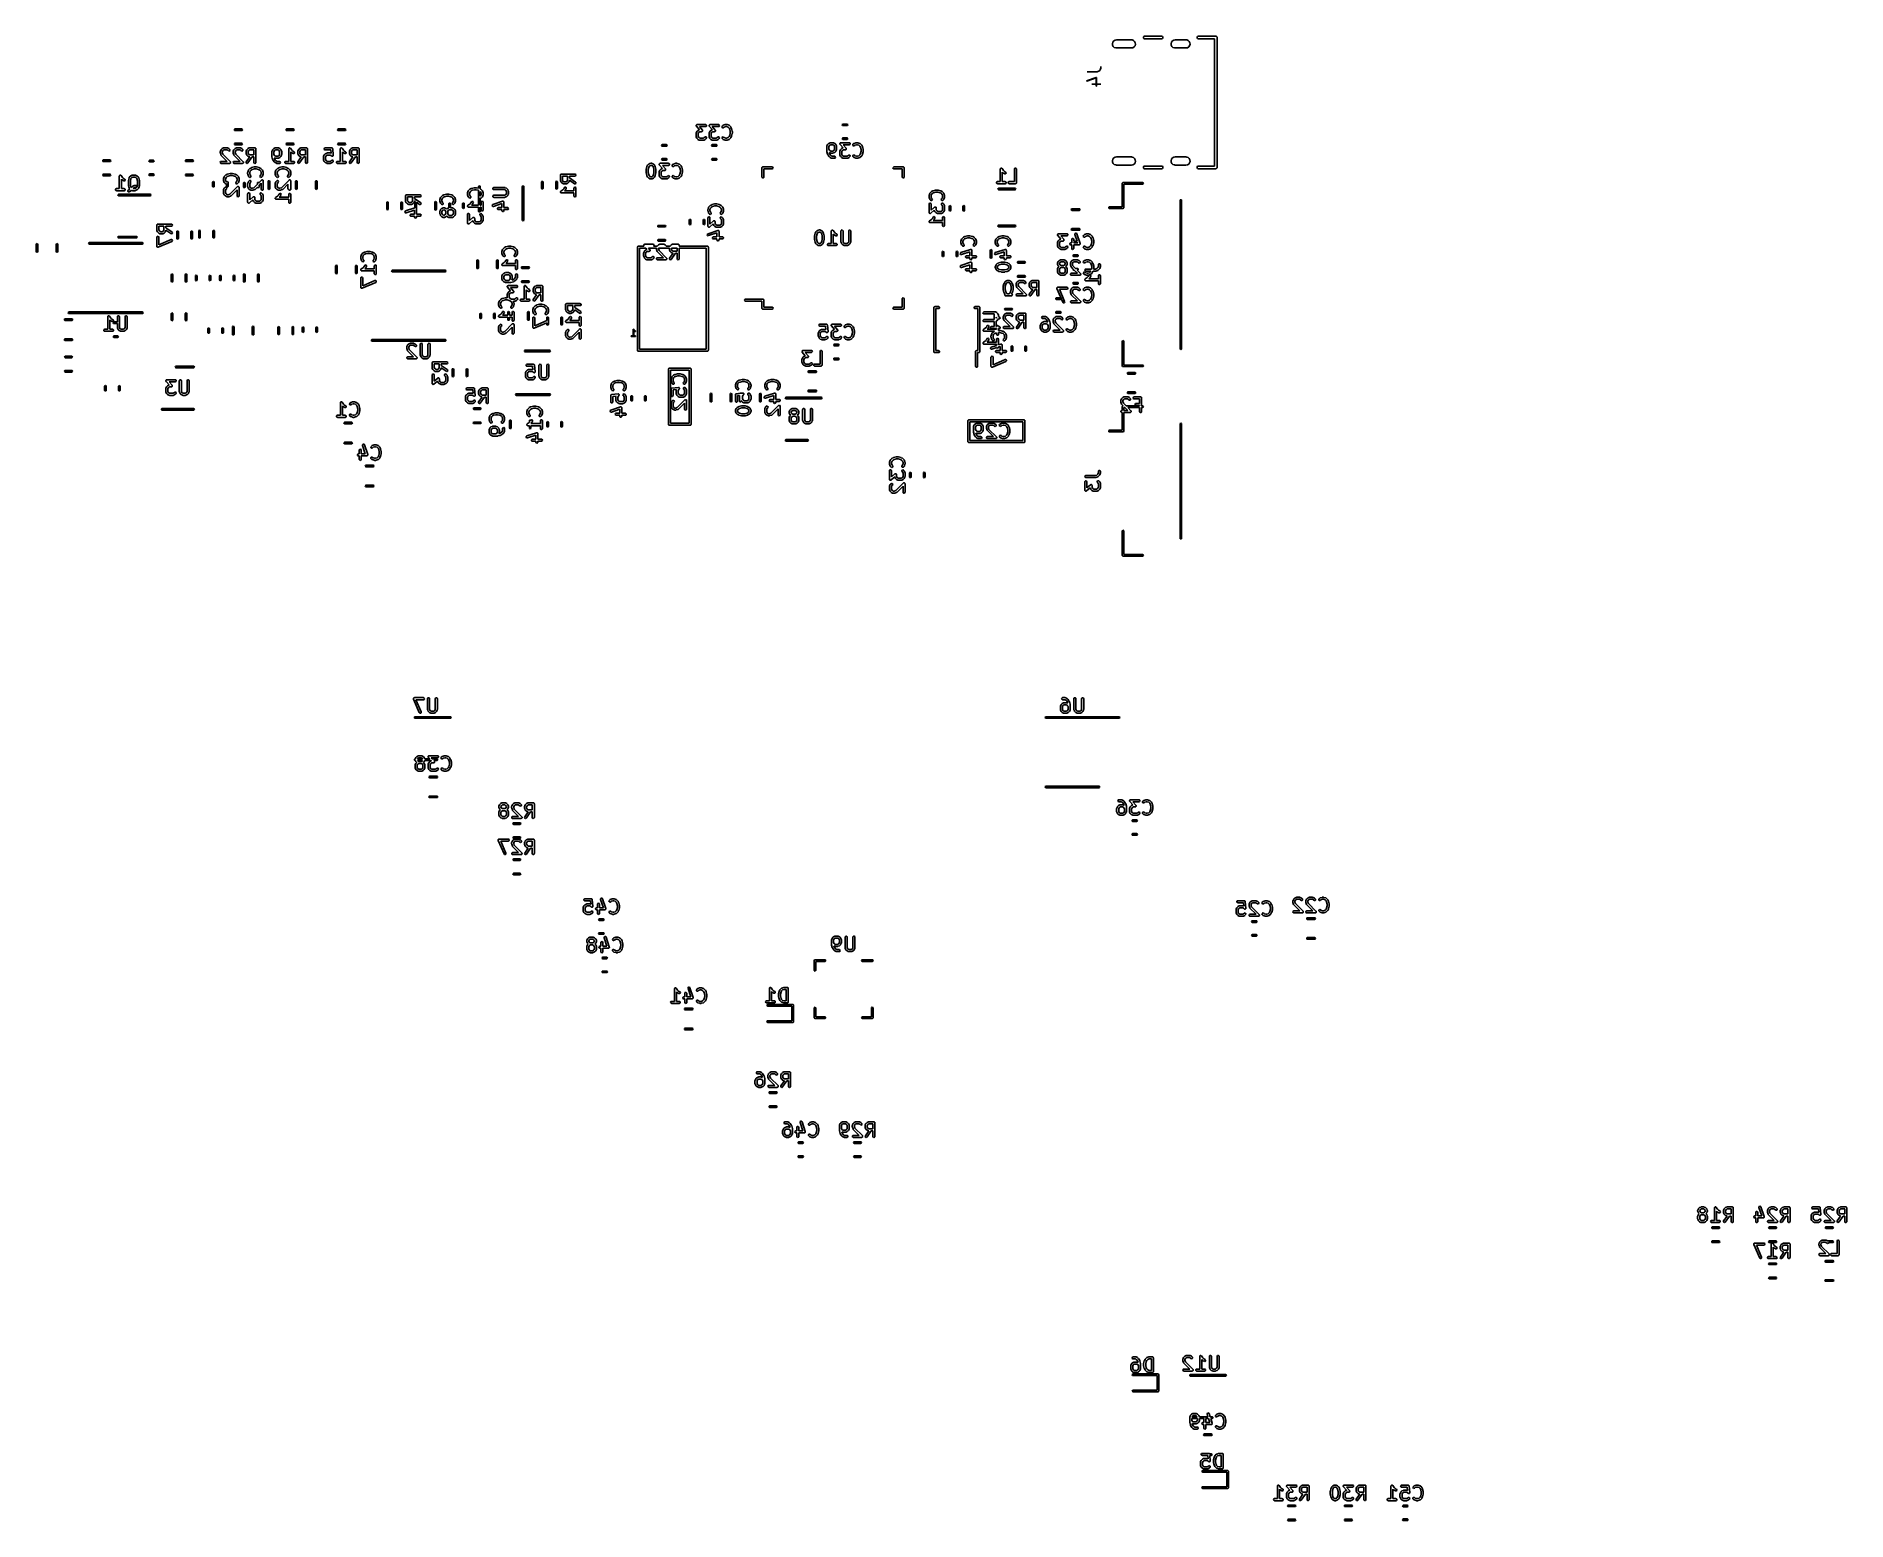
# Model space of a CAD drawing. Extents: x 0.17 to 5.44, y -2.52 to 1.79.
import ezdxf

# ---------------------------------------------------------------- set-up
doc = ezdxf.new("R2010")
doc.units = 0
doc.header["$MEASUREMENT"] = 0
doc.layers.add('BLACK', color=7, linetype='CONTINUOUS')

msp = doc.modelspace()

# ---------------------------------------------------------------- linework, layer by layer
at = {"layer": 'BLACK', "linetype": 'CONTINUOUS'}
for p, q in [((3.39192, 1.7898), (3.39336, 1.79177)), ((3.39192, 1.78737), (3.39192, 1.7898)), ((3.39336, 1.79177), (3.39567, 1.79252)), ((3.39567, 1.79252), (3.44488, 1.79252)), ((3.44488, 1.79252), (3.4472, 1.79177)), ((3.4472, 1.79177), (3.44863, 1.7898)), ((3.44863, 1.7898), (3.44863, 1.78737)), ((3.54822, 1.7898), (3.54965, 1.79177)), ((3.54822, 1.78737), (3.54822, 1.7898)), ((3.54965, 1.79177), (3.55197, 1.79252)), ((3.55197, 1.79252), (3.60236, 1.79252)), ((3.60236, 1.79252), (3.60296, 1.79233)), ((3.60296, 1.79233), (3.60358, 1.79233)), ((3.60358, 1.79233), (3.60408, 1.79196)), ((3.60408, 1.79196), (3.60468, 1.79177)), ((3.60468, 1.79177), (3.60504, 1.79126)), ((3.60504, 1.79126), (3.60555, 1.7909)), ((3.60555, 1.7909), (3.60574, 1.7903)), ((3.60574, 1.7903), (3.60611, 1.7898)), ((3.60611, 1.7898), (3.60611, 1.78918)), ((3.60611, 1.78918), (3.6063, 1.78858)), ((3.30202, 1.77123), (3.30323, 1.77539)), ((3.3024, 1.76692), (3.30202, 1.77123)), ((3.3043, 1.76304), (3.3024, 1.76692)), ((3.30323, 1.77539), (3.30585, 1.77883)), ((3.30747, 1.7601), (3.3043, 1.76304)), ((3.30585, 1.77883), (3.30953, 1.7811)), ((3.31149, 1.75849), (3.30747, 1.7601)), ((3.30953, 1.7811), (3.31378, 1.78189)), ((3.31378, 1.75827), (3.31149, 1.75849)), ((3.31378, 1.78189), (3.35709, 1.78189)), ((3.35709, 1.75827), (3.31378, 1.75827)), ((3.35709, 1.78189), (3.35938, 1.78166)), ((3.36134, 1.75906), (3.35709, 1.75827)), ((3.35938, 1.78166), (3.3634, 1.78006)), ((3.36502, 1.76133), (3.36134, 1.75906)), ((3.3634, 1.78006), (3.36657, 1.77712)), ((3.36764, 1.76477), (3.36502, 1.76133)), ((3.36657, 1.77712), (3.36847, 1.77324)), ((3.36884, 1.76893), (3.36764, 1.76477)), ((3.36847, 1.77324), (3.36884, 1.76893)), ((3.39336, 1.7854), (3.39192, 1.78737)), ((3.39567, 1.78465), (3.39336, 1.7854)), ((3.44488, 1.78465), (3.39567, 1.78465)), ((3.4472, 1.7854), (3.44488, 1.78465)), ((3.44863, 1.78737), (3.4472, 1.7854)), ((3.4725, 1.77123), (3.4737, 1.77539)), ((3.47287, 1.76692), (3.4725, 1.77123)), ((3.47477, 1.76304), (3.47287, 1.76692)), ((3.4737, 1.77539), (3.47632, 1.77883)), ((3.47794, 1.7601), (3.47477, 1.76304)), ((3.47632, 1.77883), (3.48, 1.7811)), ((3.48196, 1.75849), (3.47794, 1.7601)), ((3.48, 1.7811), (3.48425, 1.78189)), ((3.48425, 1.75827), (3.48196, 1.75849)), ((3.48425, 1.78189), (3.51575, 1.78189)), ((3.51575, 1.75827), (3.48425, 1.75827)), ((3.51575, 1.78189), (3.51804, 1.78166)), ((3.52, 1.75906), (3.51575, 1.75827)), ((3.51804, 1.78166), (3.52206, 1.78006)), ((3.52368, 1.76133), (3.52, 1.75906)), ((3.52206, 1.78006), (3.52523, 1.77712)), ((3.5263, 1.76477), (3.52368, 1.76133)), ((3.52523, 1.77712), (3.52713, 1.77324)), ((3.5275, 1.76893), (3.5263, 1.76477)), ((3.52713, 1.77324), (3.5275, 1.76893)), ((3.54965, 1.7854), (3.54822, 1.78737)), ((3.55197, 1.78465), (3.54965, 1.7854)), ((3.59843, 1.78465), (3.55197, 1.78465)), ((3.59843, 1.41535), (3.59843, 1.78465)), ((3.6063, 1.78858), (3.6063, 1.41142)), ((3.22874, 1.68891), (3.22882, 1.68912)), ((3.22882, 1.6887), (3.22874, 1.68891)), ((3.22882, 1.68912), (3.22903, 1.68921)), ((3.22903, 1.68862), (3.22882, 1.6887)), ((3.22903, 1.68921), (3.2571, 1.68921)), ((3.25715, 1.68862), (3.22903, 1.68862)), ((3.2571, 1.68921), (3.26262, 1.69104)), ((3.2572, 1.68863), (3.25715, 1.68862)), ((3.25725, 1.68863), (3.2572, 1.68863)), ((3.26287, 1.69051), (3.25725, 1.68863)), ((3.26262, 1.69104), (3.26627, 1.69469)), ((3.26292, 1.69055), (3.26287, 1.69051)), ((3.26299, 1.69058), (3.26292, 1.69055)), ((3.26673, 1.69433), (3.26299, 1.69058)), ((3.26627, 1.69469), (3.26811, 1.70021)), ((3.26676, 1.69439), (3.26673, 1.69433)), ((3.26681, 1.69444), (3.26676, 1.69439)), ((3.26868, 1.70007), (3.26681, 1.69444)), ((3.26811, 1.70391), (3.26819, 1.70412)), ((3.26811, 1.70021), (3.26811, 1.70391)), ((3.26819, 1.70412), (3.2684, 1.7042)), ((3.2684, 1.7042), (3.26861, 1.70412)), ((3.26861, 1.70412), (3.2687, 1.70391)), ((3.2687, 1.70016), (3.26868, 1.70011)), ((3.26868, 1.70011), (3.26868, 1.70007)), ((3.2687, 1.70391), (3.2687, 1.70016)), ((3.22688, 1.66257), (3.22689, 1.6628)), ((3.22702, 1.6624), (3.22688, 1.66257)), ((3.22689, 1.6628), (3.22706, 1.66294)), ((3.22725, 1.66238), (3.22702, 1.6624)), ((3.22706, 1.66294), (3.25518, 1.67232)), ((3.25498, 1.67163), (3.22725, 1.66238)), ((3.24186, 1.65329), (3.24195, 1.6535)), ((3.24195, 1.65308), (3.24186, 1.65329)), ((3.24195, 1.6535), (3.24215, 1.65359)), ((3.24215, 1.65299), (3.24195, 1.65308)), ((3.24215, 1.65359), (3.25498, 1.65359)), ((3.25498, 1.65299), (3.24215, 1.65299)), ((3.25498, 1.65359), (3.25498, 1.67163)), ((3.25498, 1.64767), (3.25498, 1.65299)), ((3.25507, 1.64746), (3.25498, 1.64767)), ((3.25528, 1.64737), (3.25507, 1.64746)), ((3.25518, 1.67232), (3.25523, 1.67231)), ((3.25523, 1.67231), (3.25528, 1.67233)), ((3.25528, 1.67233), (3.25534, 1.67231)), ((3.25549, 1.64746), (3.25528, 1.64737)), ((3.25534, 1.67231), (3.25541, 1.6723)), ((3.25541, 1.6723), (3.25544, 1.67227)), ((3.25544, 1.67227), (3.25549, 1.67225)), ((3.25549, 1.67225), (3.25551, 1.67218)), ((3.25557, 1.64767), (3.25549, 1.64746)), ((3.25551, 1.67218), (3.25556, 1.67213)), ((3.25556, 1.67213), (3.25555, 1.67208)), ((3.25555, 1.67208), (3.25557, 1.67204)), ((3.25557, 1.67204), (3.25557, 1.65359)), ((3.25557, 1.65359), (3.2684, 1.65359)), ((3.2684, 1.65299), (3.25557, 1.65299)), ((3.25557, 1.65299), (3.25557, 1.64767)), ((3.2684, 1.65359), (3.26861, 1.6535)), ((3.26861, 1.65308), (3.2684, 1.65299)), ((3.26861, 1.6535), (3.2687, 1.65329)), ((3.2687, 1.65329), (3.26861, 1.65308)), ((2.09241, 1.53337), (2.09253, 1.53358)), ((2.09255, 1.53259), (2.09241, 1.53337)), ((2.09252, 1.53381), (2.09302, 1.53443)), ((2.09253, 1.53358), (2.09252, 1.53381)), ((2.09257, 1.53179), (2.09255, 1.53259)), ((2.09274, 1.5315), (2.09257, 1.53179)), ((2.09276, 1.53138), (2.09274, 1.5315)), ((2.09287, 1.53129), (2.09276, 1.53138)), ((2.0931, 1.53091), (2.09287, 1.53129)), ((2.09302, 1.53443), (2.09342, 1.53512)), ((2.10206, 1.52067), (2.0931, 1.53091)), ((2.09342, 1.53512), (2.09364, 1.5352)), ((2.09364, 1.5352), (2.09379, 1.53539)), ((2.09379, 1.53539), (2.09457, 1.53554)), ((2.09457, 1.53554), (2.09532, 1.53581)), ((2.09532, 1.53581), (2.11969, 1.53581)), ((2.11969, 1.52991), (2.10183, 1.52991)), ((2.10183, 1.52991), (2.11066, 1.51981)), ((2.11969, 1.53581), (2.1207, 1.53563)), ((2.12159, 1.5306), (2.11969, 1.52991)), ((2.1207, 1.53563), (2.12225, 1.53434)), ((2.1226, 1.53235), (2.12159, 1.5306)), ((2.12225, 1.53434), (2.1226, 1.53235)), ((2.12991, 1.53337), (2.13002, 1.53358)), ((2.13004, 1.53259), (2.12991, 1.53337)), ((2.13002, 1.53381), (2.13052, 1.53443)), ((2.13002, 1.53358), (2.13002, 1.53381)), ((2.13006, 1.53179), (2.13004, 1.53259)), ((2.13024, 1.5315), (2.13006, 1.53179)), ((2.13026, 1.53138), (2.13024, 1.5315)), ((2.13036, 1.53129), (2.13026, 1.53138)), ((2.13059, 1.53091), (2.13036, 1.53129)), ((2.13052, 1.53443), (2.13092, 1.53512)), ((2.13956, 1.52067), (2.13059, 1.53091)), ((2.13092, 1.53512), (2.13114, 1.5352)), ((2.13114, 1.5352), (2.13129, 1.53539)), ((2.13129, 1.53539), (2.13207, 1.53554)), ((2.13207, 1.53554), (2.13281, 1.53581)), ((2.13281, 1.53581), (2.15719, 1.53581)), ((2.15719, 1.52991), (2.13932, 1.52991)), ((2.13932, 1.52991), (2.14816, 1.51981)), ((2.15719, 1.53581), (2.1582, 1.53563)), ((2.15908, 1.5306), (2.15719, 1.52991)), ((2.1582, 1.53563), (2.15974, 1.53434)), ((2.16009, 1.53235), (2.15908, 1.5306)), ((2.15974, 1.53434), (2.16009, 1.53235)), ((2.16737, 1.52937), (2.16822, 1.5312)), ((2.16789, 1.52742), (2.16737, 1.52937)), ((2.16955, 1.52626), (2.16789, 1.52742)), ((2.16822, 1.5312), (2.1701, 1.53307)), ((2.17156, 1.52643), (2.16955, 1.52626)), ((2.1701, 1.53307), (2.17094, 1.53366)), ((2.17094, 1.53366), (2.17111, 1.53368)), ((2.17111, 1.53368), (2.17125, 1.53379)), ((2.17125, 1.53379), (2.17687, 1.53566)), ((2.1724, 1.52702), (2.17156, 1.52643)), ((2.17378, 1.5284), (2.1724, 1.52702)), ((2.17829, 1.52991), (2.17378, 1.5284)), ((2.17687, 1.53566), (2.17775, 1.53579)), ((2.17775, 1.53579), (2.17781, 1.53581)), ((2.17781, 1.53581), (2.18156, 1.53581)), ((2.18108, 1.52991), (2.17829, 1.52991)), ((2.18559, 1.5284), (2.18108, 1.52991)), ((2.18156, 1.53581), (2.18243, 1.53566)), ((2.18243, 1.53566), (2.18249, 1.53566)), ((2.18249, 1.53566), (2.18812, 1.53379)), ((2.18851, 1.52549), (2.18559, 1.5284)), ((2.18812, 1.53379), (2.18902, 1.5333)), ((2.18902, 1.5333), (2.18911, 1.53315)), ((2.18911, 1.53315), (2.18927, 1.53307)), ((2.18927, 1.53307), (2.19302, 1.52932)), ((2.19302, 1.52932), (2.19353, 1.5286)), ((2.19353, 1.5286), (2.19357, 1.52856)), ((2.19357, 1.52856), (2.19545, 1.52481)), ((2.5171, 1.53508), (2.5178, 1.53675)), ((2.5178, 1.53341), (2.5171, 1.53508)), ((2.5178, 1.53675), (2.51947, 1.53744)), ((2.51947, 1.53272), (2.5178, 1.53341)), ((2.51947, 1.53744), (2.53053, 1.53744)), ((2.53053, 1.53272), (2.51947, 1.53272)), ((2.53053, 1.53744), (2.5322, 1.53675)), ((2.5322, 1.53341), (2.53053, 1.53272)), ((2.5322, 1.53675), (2.5329, 1.53508)), ((2.5329, 1.53508), (2.5322, 1.53341)), ((0.750797, 1.52057), (0.751489, 1.52224)), ((0.751489, 1.5189), (0.750797, 1.52057)), ((0.750797, 1.47943), (0.751489, 1.4811)), ((0.751489, 1.47776), (0.750797, 1.47943)), ((0.751489, 1.52224), (0.753159, 1.52293)), ((0.753159, 1.51821), (0.751489, 1.5189)), ((0.751489, 1.4811), (0.753159, 1.48179)), ((0.753159, 1.47707), (0.751489, 1.47776)), ((0.753159, 1.52293), (0.771841, 1.52293)), ((0.771841, 1.51821), (0.753159, 1.51821)), ((0.753159, 1.48179), (0.771841, 1.48179)), ((0.771841, 1.47707), (0.753159, 1.47707)), ((0.771841, 1.52293), (0.773511, 1.52224)), ((0.773511, 1.5189), (0.771841, 1.51821)), ((0.771841, 1.48179), (0.773511, 1.4811)), ((0.773511, 1.47776), (0.771841, 1.47707)), ((0.773511, 1.52224), (0.774203, 1.52057)), ((0.774203, 1.52057), (0.773511, 1.5189)), ((0.773511, 1.4811), (0.774203, 1.47943)), ((0.774203, 1.47943), (0.773511, 1.47776)), ((0.900797, 1.52057), (0.901489, 1.52224)), ((0.901489, 1.5189), (0.900797, 1.52057)), ((0.900797, 1.47943), (0.901489, 1.4811)), ((0.901489, 1.47776), (0.900797, 1.47943)), ((0.901489, 1.52224), (0.903159, 1.52293)), ((0.903159, 1.51821), (0.901489, 1.5189)), ((0.901489, 1.4811), (0.903159, 1.48179)), ((0.903159, 1.47707), (0.901489, 1.47776)), ((0.903159, 1.52293), (0.921841, 1.52293)), ((0.921841, 1.51821), (0.903159, 1.51821)), ((0.903159, 1.48179), (0.921841, 1.48179)), ((0.921841, 1.47707), (0.903159, 1.47707)), ((0.921841, 1.52293), (0.923511, 1.52224)), ((0.923511, 1.5189), (0.921841, 1.51821)), ((0.921841, 1.48179), (0.923511, 1.4811)), ((0.923511, 1.47776), (0.921841, 1.47707)), ((0.923511, 1.52224), (0.924203, 1.52057)), ((0.924203, 1.52057), (0.923511, 1.5189)), ((0.923511, 1.4811), (0.924203, 1.47943)), ((0.924203, 1.47943), (0.923511, 1.47776)), ((1.0508, 1.52057), (1.05149, 1.52224)), ((1.05149, 1.5189), (1.0508, 1.52057)), ((1.0508, 1.47943), (1.05149, 1.4811)), ((1.05149, 1.47776), (1.0508, 1.47943)), ((1.05149, 1.52224), (1.05316, 1.52293)), ((1.05316, 1.51821), (1.05149, 1.5189)), ((1.05149, 1.4811), (1.05316, 1.48179)), ((1.05316, 1.47707), (1.05149, 1.47776)), ((1.05316, 1.52293), (1.07184, 1.52293)), ((1.07184, 1.51821), (1.05316, 1.51821)), ((1.05316, 1.48179), (1.07184, 1.48179)), ((1.07184, 1.47707), (1.05316, 1.47707)), ((1.07184, 1.52293), (1.07351, 1.52224)), ((1.07351, 1.5189), (1.07184, 1.51821)), ((1.07184, 1.48179), (1.07351, 1.4811)), ((1.07351, 1.47776), (1.07184, 1.47707)), ((1.07351, 1.52224), (1.0742, 1.52057)), ((1.0742, 1.52057), (1.07351, 1.5189)), ((1.07351, 1.4811), (1.0742, 1.47943)), ((1.0742, 1.47943), (1.07351, 1.47776)), ((1.9921, 1.47508), (1.9928, 1.47675)), ((1.9928, 1.47341), (1.9921, 1.47508)), ((1.9928, 1.47675), (1.99447, 1.47744)), ((1.99447, 1.47272), (1.9928, 1.47341)), ((1.99447, 1.47744), (2.00553, 1.47744)), ((2.00553, 1.47744), (2.0072, 1.47675)), ((2.0072, 1.47341), (2.00553, 1.47272)), ((2.0072, 1.47675), (2.0079, 1.47508)), ((2.0079, 1.47508), (2.0072, 1.47341)), ((2.09237, 1.51036), (2.09254, 1.51137)), ((2.09237, 1.50099), (2.09237, 1.51036)), ((2.09243, 1.50082), (2.09237, 1.50099)), ((2.09239, 1.50065), (2.09243, 1.50082)), ((2.09268, 1.49967), (2.09239, 1.50065)), ((2.09254, 1.51137), (2.09266, 1.51151)), ((2.09266, 1.51151), (2.09268, 1.51168)), ((2.09268, 1.51168), (2.09455, 1.51543)), ((2.09455, 1.49592), (2.09268, 1.49967)), ((2.09455, 1.51543), (2.09508, 1.51614)), ((2.0946, 1.49587), (2.09455, 1.49592)), ((2.09511, 1.49515), (2.0946, 1.49587)), ((2.09508, 1.51614), (2.09511, 1.5162)), ((2.09511, 1.5162), (2.09698, 1.51807)), ((2.09698, 1.49328), (2.09511, 1.49515)), ((2.09698, 1.51807), (2.0977, 1.51858)), ((2.09704, 1.49325), (2.09698, 1.49328)), ((2.09775, 1.49272), (2.09704, 1.49325)), ((2.0977, 1.51858), (2.09775, 1.51863)), ((2.09775, 1.51863), (2.1015, 1.5205)), ((2.1015, 1.49085), (2.09775, 1.49272)), ((2.09962, 1.51236), (2.09827, 1.50966)), ((2.09827, 1.50966), (2.09827, 1.50169)), ((2.09827, 1.50169), (2.09962, 1.49899)), ((2.10082, 1.51356), (2.09962, 1.51236)), ((2.09962, 1.49899), (2.10082, 1.49779)), ((2.10351, 1.51491), (2.10082, 1.51356)), ((2.10082, 1.49779), (2.10351, 1.49644)), ((2.1015, 1.5205), (2.10206, 1.52067)), ((2.10167, 1.49083), (2.1015, 1.49085)), ((2.10181, 1.49071), (2.10167, 1.49083)), ((2.10282, 1.49054), (2.10181, 1.49071)), ((2.11407, 1.49054), (2.10282, 1.49054)), ((2.10844, 1.51491), (2.10351, 1.51491)), ((2.10351, 1.49644), (2.11337, 1.49644)), ((2.10919, 1.51518), (2.10844, 1.51491)), ((2.10997, 1.51533), (2.10919, 1.51518)), ((2.11012, 1.51552), (2.10997, 1.51533)), ((2.11034, 1.5156), (2.11012, 1.51552)), ((2.11074, 1.51629), (2.11034, 1.5156)), ((2.11066, 1.51981), (2.11089, 1.51943)), ((2.11124, 1.51691), (2.11074, 1.51629)), ((2.11089, 1.51943), (2.111, 1.51934)), ((2.111, 1.51934), (2.11102, 1.51922)), ((2.11102, 1.51922), (2.1112, 1.51893)), ((2.1112, 1.51893), (2.11121, 1.51813)), ((2.11121, 1.51813), (2.11135, 1.51735)), ((2.11135, 1.51735), (2.11123, 1.51714)), ((2.11123, 1.51714), (2.11124, 1.51691)), ((2.11337, 1.49644), (2.11607, 1.49779)), ((2.11423, 1.4906), (2.11407, 1.49054)), ((2.1144, 1.49056), (2.11423, 1.4906)), ((2.11539, 1.49085), (2.1144, 1.49056)), ((2.11914, 1.49272), (2.11539, 1.49085)), ((2.11607, 1.49779), (2.1176, 1.49933)), ((2.1176, 1.49933), (2.11844, 1.49991)), ((2.11844, 1.49991), (2.12045, 1.50009)), ((2.11918, 1.49277), (2.11914, 1.49272)), ((2.1199, 1.49328), (2.11918, 1.49277)), ((2.12178, 1.49515), (2.1199, 1.49328)), ((2.12045, 1.50009), (2.12211, 1.49893)), ((2.12263, 1.49698), (2.12178, 1.49515)), ((2.12211, 1.49893), (2.12263, 1.49698)), ((2.12986, 1.51036), (2.13004, 1.51137)), ((2.12986, 1.50099), (2.12986, 1.51036)), ((2.12992, 1.50082), (2.12986, 1.50099)), ((2.12988, 1.50065), (2.12992, 1.50082)), ((2.13017, 1.49967), (2.12988, 1.50065)), ((2.13004, 1.51137), (2.13015, 1.51151)), ((2.13015, 1.51151), (2.13017, 1.51168)), ((2.13017, 1.51168), (2.13205, 1.51543)), ((2.13205, 1.49592), (2.13017, 1.49967)), ((2.13205, 1.51543), (2.13257, 1.51614)), ((2.13209, 1.49587), (2.13205, 1.49592)), ((2.1326, 1.49515), (2.13209, 1.49587)), ((2.13257, 1.51614), (2.1326, 1.5162)), ((2.1326, 1.5162), (2.13448, 1.51807)), ((2.13448, 1.49328), (2.1326, 1.49515)), ((2.13448, 1.51807), (2.1352, 1.51858)), ((2.13453, 1.49325), (2.13448, 1.49328)), ((2.13524, 1.49272), (2.13453, 1.49325)), ((2.1352, 1.51858), (2.13524, 1.51863)), ((2.13524, 1.51863), (2.13899, 1.5205)), ((2.13899, 1.49085), (2.13524, 1.49272)), ((2.13712, 1.51236), (2.13577, 1.50966)), ((2.13577, 1.50966), (2.13577, 1.50169)), ((2.13577, 1.50169), (2.13712, 1.49899)), ((2.1371, 1.47508), (2.1378, 1.47675)), ((2.1378, 1.47341), (2.1371, 1.47508)), ((2.13831, 1.51356), (2.13712, 1.51236)), ((2.13712, 1.49899), (2.13831, 1.49779)), ((2.1378, 1.47675), (2.13947, 1.47744)), ((2.13947, 1.47272), (2.1378, 1.47341)), ((2.14101, 1.51491), (2.13831, 1.51356)), ((2.13831, 1.49779), (2.14101, 1.49644)), ((2.13899, 1.5205), (2.13956, 1.52067)), ((2.13917, 1.49083), (2.13899, 1.49085)), ((2.1393, 1.49071), (2.13917, 1.49083)), ((2.14031, 1.49054), (2.1393, 1.49071)), ((2.13947, 1.47744), (2.15053, 1.47744)), ((2.15156, 1.49054), (2.14031, 1.49054)), ((2.14594, 1.51491), (2.14101, 1.51491)), ((2.14101, 1.49644), (2.15086, 1.49644)), ((2.14669, 1.51518), (2.14594, 1.51491)), ((2.14747, 1.51533), (2.14669, 1.51518)), ((2.14761, 1.51552), (2.14747, 1.51533)), ((2.14784, 1.5156), (2.14761, 1.51552)), ((2.14823, 1.51629), (2.14784, 1.5156)), ((2.14816, 1.51981), (2.14839, 1.51943)), ((2.14873, 1.51691), (2.14823, 1.51629)), ((2.14839, 1.51943), (2.14849, 1.51934)), ((2.14849, 1.51934), (2.14852, 1.51922)), ((2.14852, 1.51922), (2.14869, 1.51893)), ((2.14869, 1.51893), (2.14871, 1.51813)), ((2.14871, 1.51813), (2.14885, 1.51735)), ((2.14885, 1.51735), (2.14873, 1.51714)), ((2.14873, 1.51714), (2.14873, 1.51691)), ((2.15053, 1.47744), (2.1522, 1.47675)), ((2.1522, 1.47341), (2.15053, 1.47272)), ((2.15086, 1.49644), (2.15356, 1.49779)), ((2.15173, 1.4906), (2.15156, 1.49054)), ((2.1519, 1.49056), (2.15173, 1.4906)), ((2.15288, 1.49085), (2.1519, 1.49056)), ((2.1522, 1.47675), (2.1529, 1.47508)), ((2.1529, 1.47508), (2.1522, 1.47341)), ((2.15663, 1.49272), (2.15288, 1.49085)), ((2.15356, 1.49779), (2.1551, 1.49933)), ((2.1551, 1.49933), (2.15594, 1.49991)), ((2.15594, 1.49991), (2.15795, 1.50009)), ((2.15668, 1.49277), (2.15663, 1.49272)), ((2.1574, 1.49328), (2.15668, 1.49277)), ((2.15927, 1.49515), (2.1574, 1.49328)), ((2.15795, 1.50009), (2.1596, 1.49893)), ((2.16013, 1.49698), (2.15927, 1.49515)), ((2.1596, 1.49893), (2.16013, 1.49698)), ((2.16746, 1.498), (2.16862, 1.49966)), ((2.16763, 1.49599), (2.16746, 1.498)), ((2.16822, 1.49515), (2.16763, 1.49599)), ((2.1701, 1.49328), (2.16822, 1.49515)), ((2.16862, 1.49966), (2.17057, 1.50018)), ((2.17026, 1.4932), (2.1701, 1.49328)), ((2.17035, 1.49305), (2.17026, 1.4932)), ((2.17125, 1.49256), (2.17035, 1.49305)), ((2.17057, 1.50018), (2.1724, 1.49933)), ((2.17687, 1.49069), (2.17125, 1.49256)), ((2.1724, 1.49933), (2.17378, 1.49794)), ((2.17378, 1.49794), (2.17829, 1.49644)), ((2.17694, 1.49069), (2.17687, 1.49069)), ((2.17781, 1.49054), (2.17694, 1.49069)), ((2.18156, 1.49054), (2.17781, 1.49054)), ((2.17829, 1.49644), (2.18108, 1.49644)), ((2.18108, 1.49644), (2.18559, 1.49794)), ((2.18162, 1.49056), (2.18156, 1.49054)), ((2.18249, 1.49069), (2.18162, 1.49056)), ((2.18812, 1.49256), (2.18249, 1.49069)), ((2.18559, 1.49794), (2.18851, 1.50086)), ((2.18825, 1.49267), (2.18812, 1.49256)), ((2.18843, 1.49269), (2.18825, 1.49267)), ((2.18927, 1.49328), (2.18843, 1.49269)), ((2.19002, 1.52245), (2.18851, 1.52549)), ((2.18851, 1.50086), (2.19002, 1.50389)), ((2.19302, 1.49703), (2.18927, 1.49328)), ((2.19173, 1.51562), (2.19002, 1.52245)), ((2.19002, 1.50389), (2.19173, 1.51073)), ((2.19173, 1.51073), (2.19173, 1.51562)), ((2.19305, 1.49708), (2.19302, 1.49703)), ((2.19357, 1.49779), (2.19305, 1.49708)), ((2.19545, 1.50154), (2.19357, 1.49779)), ((2.19545, 1.52481), (2.19559, 1.52432)), ((2.19546, 1.50168), (2.19545, 1.50154)), ((2.19567, 1.50215), (2.19546, 1.50168)), ((2.19559, 1.52432), (2.19567, 1.5242)), ((2.19567, 1.5242), (2.19755, 1.5167)), ((2.19755, 1.50965), (2.19567, 1.50215)), ((2.19763, 1.51036), (2.19753, 1.50978)), ((2.19753, 1.50978), (2.19755, 1.50965)), ((2.19755, 1.5167), (2.19759, 1.51611)), ((2.19759, 1.51611), (2.19763, 1.51599)), ((2.19763, 1.51599), (2.19763, 1.51036)), ((2.47237, 1.47276), (2.47254, 1.47377)), ((2.47254, 1.47377), (2.47266, 1.47391)), ((2.47266, 1.47391), (2.47268, 1.47408)), ((2.47268, 1.47408), (2.47455, 1.47783)), ((2.47455, 1.47783), (2.47508, 1.47854)), ((2.47508, 1.47854), (2.47511, 1.4786)), ((2.47511, 1.4786), (2.47698, 1.48047)), ((2.47698, 1.48047), (2.4777, 1.48098)), ((2.4777, 1.48098), (2.47775, 1.48103)), ((2.47775, 1.48103), (2.4815, 1.4829)), ((2.47962, 1.47476), (2.47827, 1.47206)), ((2.48082, 1.47596), (2.47962, 1.47476)), ((2.48351, 1.47731), (2.48082, 1.47596)), ((2.4815, 1.4829), (2.48248, 1.48319)), ((2.48248, 1.48319), (2.48265, 1.48315)), ((2.48265, 1.48315), (2.48282, 1.48321)), ((2.48282, 1.48321), (2.49032, 1.48321)), ((2.48962, 1.47731), (2.48351, 1.47731)), ((2.49232, 1.47596), (2.48962, 1.47731)), ((2.49032, 1.48321), (2.49133, 1.48304)), ((2.49133, 1.48304), (2.49146, 1.48292)), ((2.49146, 1.48292), (2.49164, 1.4829)), ((2.49164, 1.4829), (2.49539, 1.48103)), ((2.49351, 1.47476), (2.49232, 1.47596)), ((2.49486, 1.47206), (2.49351, 1.47476)), ((2.49539, 1.48103), (2.4961, 1.4805)), ((2.4961, 1.4805), (2.49615, 1.48047)), ((2.49615, 1.48047), (2.49803, 1.4786)), ((2.49803, 1.4786), (2.49854, 1.47788)), ((2.49854, 1.47788), (2.49858, 1.47783)), ((2.49858, 1.47783), (2.50046, 1.47408)), ((2.50046, 1.47408), (2.50075, 1.4731)), ((2.50075, 1.4731), (2.50071, 1.47293)), ((2.50991, 1.48077), (2.51002, 1.48098)), ((2.51004, 1.47999), (2.50991, 1.48077)), ((2.51002, 1.48121), (2.51052, 1.48183)), ((2.51002, 1.48098), (2.51002, 1.48121)), ((2.51006, 1.47919), (2.51004, 1.47999)), ((2.51024, 1.4789), (2.51006, 1.47919)), ((2.51026, 1.47878), (2.51024, 1.4789)), ((2.51036, 1.4787), (2.51026, 1.47878)), ((2.51059, 1.47832), (2.51036, 1.4787)), ((2.51052, 1.48183), (2.51092, 1.48252)), ((2.51956, 1.46807), (2.51059, 1.47832)), ((2.51092, 1.48252), (2.51114, 1.4826)), ((2.51114, 1.4826), (2.51129, 1.48279)), ((2.51129, 1.48279), (2.51207, 1.48294)), ((2.51207, 1.48294), (2.51281, 1.48321)), ((2.51281, 1.48321), (2.53719, 1.48321)), ((2.5171, 1.49492), (2.5178, 1.49659)), ((2.5178, 1.49325), (2.5171, 1.49492)), ((2.5178, 1.49659), (2.51947, 1.49728)), ((2.51947, 1.49256), (2.5178, 1.49325)), ((2.53719, 1.47731), (2.51932, 1.47731)), ((2.51932, 1.47731), (2.52816, 1.46721)), ((2.51947, 1.49728), (2.53053, 1.49728)), ((2.53053, 1.49256), (2.51947, 1.49256)), ((2.53053, 1.49728), (2.5322, 1.49659)), ((2.5322, 1.49325), (2.53053, 1.49256)), ((2.5322, 1.49659), (2.5329, 1.49492)), ((2.5329, 1.49492), (2.5322, 1.49325)), ((2.53719, 1.48321), (2.5382, 1.48304)), ((2.53908, 1.478), (2.53719, 1.47731)), ((2.5382, 1.48304), (2.53974, 1.48174)), ((2.54009, 1.47975), (2.53908, 1.478)), ((2.53974, 1.48174), (2.54009, 1.47975)), ((2.54737, 1.47677), (2.54822, 1.4786)), ((2.54789, 1.47482), (2.54737, 1.47677)), ((2.54955, 1.47366), (2.54789, 1.47482)), ((2.54822, 1.4786), (2.5501, 1.48047)), ((2.55156, 1.47383), (2.54955, 1.47366)), ((2.5501, 1.48047), (2.55094, 1.48106)), ((2.55094, 1.48106), (2.55111, 1.48108)), ((2.55111, 1.48108), (2.55125, 1.48119)), ((2.55125, 1.48119), (2.55687, 1.48306)), ((2.5524, 1.47442), (2.55156, 1.47383)), ((2.55378, 1.47581), (2.5524, 1.47442)), ((2.55829, 1.47731), (2.55378, 1.47581)), ((2.55687, 1.48306), (2.55775, 1.48319)), ((2.55775, 1.48319), (2.55781, 1.48321)), ((2.55781, 1.48321), (2.56156, 1.48321)), ((2.56108, 1.47731), (2.55829, 1.47731)), ((2.56559, 1.47581), (2.56108, 1.47731)), ((2.56156, 1.48321), (2.56243, 1.48306)), ((2.56243, 1.48306), (2.56249, 1.48306)), ((2.56249, 1.48306), (2.56812, 1.48119)), ((2.56851, 1.47289), (2.56559, 1.47581)), ((2.56812, 1.48119), (2.56902, 1.4807)), ((2.56902, 1.4807), (2.56911, 1.48055)), ((2.56911, 1.48055), (2.56927, 1.48047)), ((2.56927, 1.48047), (2.57302, 1.47672)), ((2.57302, 1.47672), (2.57353, 1.476)), ((2.57353, 1.476), (2.57357, 1.47596)), ((2.57357, 1.47596), (2.57545, 1.47221)), ((0.368297, 1.43057), (0.368989, 1.43224)), ((0.368989, 1.4289), (0.368297, 1.43057)), ((0.368989, 1.43224), (0.370659, 1.43293)), ((0.370659, 1.42821), (0.368989, 1.4289)), ((0.370659, 1.43293), (0.389341, 1.43293)), ((0.389341, 1.42821), (0.370659, 1.42821)), ((0.389341, 1.43293), (0.391011, 1.43224)), ((0.391011, 1.4289), (0.389341, 1.42821)), ((0.391011, 1.43224), (0.391703, 1.43057)), ((0.391703, 1.43057), (0.391011, 1.4289)), ((0.502103, 1.43008), (0.502795, 1.43175)), ((0.502795, 1.42841), (0.502103, 1.43008)), ((0.502795, 1.43175), (0.504465, 1.43244)), ((0.504465, 1.42772), (0.502795, 1.42841)), ((0.504465, 1.43244), (0.515535, 1.43244)), ((0.515535, 1.42772), (0.504465, 1.42772)), ((0.515535, 1.43244), (0.517205, 1.43175)), ((0.517205, 1.42841), (0.515535, 1.42772)), ((0.517205, 1.43175), (0.517897, 1.43008)), ((0.517897, 1.43008), (0.517205, 1.42841)), ((0.608297, 1.43057), (0.608989, 1.43224)), ((0.608989, 1.4289), (0.608297, 1.43057)), ((0.608989, 1.43224), (0.610659, 1.43293)), ((0.610659, 1.42821), (0.608989, 1.4289)), ((0.610659, 1.43293), (0.629341, 1.43293)), ((0.629341, 1.42821), (0.610659, 1.42821)), ((0.629341, 1.43293), (0.631011, 1.43224)), ((0.631011, 1.4289), (0.629341, 1.42821)), ((0.631011, 1.43224), (0.631703, 1.43057)), ((0.631703, 1.43057), (0.631011, 1.4289)), ((0.709866, 1.45776), (0.710044, 1.45877)), ((0.709866, 1.45401), (0.709866, 1.45776)), ((0.709888, 1.45395), (0.709866, 1.45401)), ((0.710017, 1.45308), (0.709888, 1.45395)), ((0.709911, 1.4264), (0.710921, 1.42815)), ((0.710262, 1.42441), (0.709911, 1.4264)), ((0.711892, 1.44745), (0.710017, 1.45308)), ((0.710044, 1.45877), (0.710157, 1.45891)), ((0.710157, 1.45891), (0.710178, 1.45908)), ((0.710178, 1.45908), (0.712052, 1.46283)), ((0.711809, 1.42312), (0.710262, 1.42441)), ((0.710921, 1.42815), (0.712819, 1.42884)), ((0.712819, 1.42294), (0.711809, 1.42312)), ((0.712002, 1.44732), (0.711892, 1.44745)), ((0.712017, 1.44714), (0.712002, 1.44732)), ((0.712606, 1.4463), (0.712017, 1.44714)), ((0.712052, 1.46283), (0.712578, 1.46354)), ((0.712578, 1.46354), (0.712606, 1.4636)), ((0.712606, 1.4636), (0.71448, 1.46547)), ((0.730062, 1.42884), (0.712606, 1.4463)), ((0.712819, 1.42884), (0.730062, 1.42884)), ((0.737191, 1.42294), (0.712819, 1.42294)), ((0.71448, 1.46547), (0.715203, 1.46598)), ((0.715203, 1.46598), (0.715248, 1.46603)), ((0.715248, 1.46603), (0.718997, 1.4679)), ((0.71712, 1.45976), (0.715771, 1.45706)), ((0.715771, 1.45706), (0.715771, 1.45449)), ((0.715771, 1.45449), (0.717274, 1.44998)), ((0.718317, 1.46096), (0.71712, 1.45976)), ((0.717274, 1.44998), (0.739279, 1.42798)), ((0.721015, 1.46231), (0.718317, 1.46096)), ((0.718997, 1.4679), (0.71998, 1.46819)), ((0.71998, 1.46819), (0.720152, 1.46815)), ((0.720152, 1.46815), (0.720318, 1.46821)), ((0.720318, 1.46821), (0.729692, 1.46821)), ((0.728995, 1.46231), (0.721015, 1.46231)), ((0.731692, 1.46096), (0.728995, 1.46231)), ((0.729692, 1.46821), (0.730701, 1.46804)), ((0.730701, 1.46804), (0.730837, 1.46792)), ((0.730837, 1.46792), (0.731012, 1.4679)), ((0.731012, 1.4679), (0.734762, 1.46603)), ((0.733228, 1.45942), (0.731692, 1.46096)), ((0.735059, 1.45857), (0.733228, 1.45942)), ((0.734762, 1.46603), (0.735471, 1.4655)), ((0.737009, 1.45909), (0.735059, 1.45857)), ((0.735471, 1.4655), (0.735529, 1.46547)), ((0.735529, 1.46547), (0.737404, 1.4636)), ((0.738168, 1.46075), (0.737009, 1.45909)), ((0.738026, 1.42324), (0.737191, 1.42294)), ((0.737404, 1.4636), (0.737992, 1.46276)), ((0.737992, 1.46276), (0.738168, 1.46075)), ((0.738884, 1.42347), (0.738026, 1.42324)), ((0.738962, 1.42358), (0.738884, 1.42347)), ((0.739089, 1.42363), (0.738962, 1.42358)), ((0.739533, 1.4244), (0.739089, 1.42363)), ((0.739279, 1.42798), (0.739648, 1.42745)), ((0.740043, 1.42513), (0.739533, 1.4244)), ((0.739648, 1.42745), (0.739748, 1.42737)), ((0.739748, 1.42737), (0.739762, 1.42729)), ((0.739762, 1.42729), (0.739867, 1.42714)), ((0.739867, 1.42714), (0.739944, 1.42625)), ((0.739944, 1.42625), (0.740099, 1.42538)), ((0.740099, 1.42538), (0.740031, 1.42526)), ((0.740031, 1.42526), (0.740043, 1.42513)), ((0.747361, 1.45776), (0.747539, 1.45877)), ((0.747361, 1.45401), (0.747361, 1.45776)), ((0.747383, 1.45395), (0.747361, 1.45401)), ((0.747513, 1.45308), (0.747383, 1.45395)), ((0.747406, 1.4264), (0.748416, 1.42815)), ((0.747757, 1.42441), (0.747406, 1.4264)), ((0.749388, 1.44745), (0.747513, 1.45308)), ((0.747539, 1.45877), (0.747653, 1.45891)), ((0.747653, 1.45891), (0.747673, 1.45908)), ((0.747673, 1.45908), (0.749548, 1.46283)), ((0.749304, 1.42312), (0.747757, 1.42441)), ((0.748416, 1.42815), (0.750314, 1.42884)), ((0.750314, 1.42294), (0.749304, 1.42312)), ((0.749497, 1.44732), (0.749388, 1.44745)), ((0.749513, 1.44714), (0.749497, 1.44732)), ((0.750101, 1.4463), (0.749513, 1.44714)), ((0.749548, 1.46283), (0.750074, 1.46354)), ((0.750074, 1.46354), (0.750101, 1.4636)), ((0.750101, 1.4636), (0.751976, 1.46547)), ((0.767557, 1.42884), (0.750101, 1.4463)), ((0.750314, 1.42884), (0.767557, 1.42884)), ((0.774686, 1.42294), (0.750314, 1.42294)), ((0.751976, 1.46547), (0.752699, 1.46598)), ((0.752699, 1.46598), (0.752743, 1.46603)), ((0.752743, 1.46603), (0.756493, 1.4679)), ((0.754616, 1.45976), (0.753267, 1.45706)), ((0.753267, 1.45706), (0.753267, 1.45449)), ((0.753267, 1.45449), (0.75477, 1.44998)), ((0.755813, 1.46096), (0.754616, 1.45976)), ((0.75477, 1.44998), (0.776774, 1.42798)), ((0.75851, 1.46231), (0.755813, 1.46096)), ((0.756493, 1.4679), (0.757475, 1.46819)), ((0.757475, 1.46819), (0.757647, 1.46815)), ((0.757647, 1.46815), (0.757813, 1.46821)), ((0.757813, 1.46821), (0.767187, 1.46821)), ((0.76649, 1.46231), (0.75851, 1.46231)), ((0.769187, 1.46096), (0.76649, 1.46231)), ((0.767187, 1.46821), (0.768197, 1.46804)), ((0.768197, 1.46804), (0.768332, 1.46792)), ((0.768332, 1.46792), (0.768507, 1.4679)), ((0.768507, 1.4679), (0.772257, 1.46603)), ((0.770723, 1.45942), (0.769187, 1.46096)), ((0.772554, 1.45857), (0.770723, 1.45942)), ((0.772257, 1.46603), (0.772966, 1.4655)), ((0.774505, 1.45909), (0.772554, 1.45857)), ((0.772966, 1.4655), (0.773024, 1.46547)), ((0.773024, 1.46547), (0.774899, 1.4636)), ((0.775663, 1.46075), (0.774505, 1.45909)), ((0.775521, 1.42324), (0.774686, 1.42294)), ((0.774899, 1.4636), (0.775487, 1.46276)), ((0.775487, 1.46276), (0.775663, 1.46075)), ((0.77638, 1.42347), (0.775521, 1.42324)), ((0.776457, 1.42358), (0.77638, 1.42347)), ((0.776584, 1.42363), (0.776457, 1.42358)), ((0.777028, 1.4244), (0.776584, 1.42363)), ((0.776774, 1.42798), (0.777144, 1.42745)), ((0.777538, 1.42513), (0.777028, 1.4244)), ((0.777144, 1.42745), (0.777243, 1.42737)), ((0.777243, 1.42737), (0.777257, 1.42729)), ((0.777257, 1.42729), (0.777362, 1.42714)), ((0.777362, 1.42714), (0.777439, 1.42625)), ((0.777439, 1.42625), (0.777594, 1.42538)), ((0.777594, 1.42538), (0.777526, 1.42526)), ((0.777526, 1.42526), (0.777538, 1.42513)), ((0.784857, 1.45776), (0.785035, 1.45877)), ((0.784857, 1.45214), (0.784857, 1.45776)), ((0.784917, 1.45197), (0.784857, 1.45214)), ((0.784868, 1.42563), (0.78539, 1.42758)), ((0.785722, 1.4238), (0.784868, 1.42563)), ((0.784876, 1.4518), (0.784917, 1.45197)), ((0.785168, 1.45082), (0.784876, 1.4518)), ((0.785035, 1.45877), (0.785148, 1.45891)), ((0.785148, 1.45891), (0.785168, 1.45908)), ((0.785168, 1.45908), (0.787043, 1.46283)), ((0.787043, 1.44707), (0.785168, 1.45082)), ((0.78539, 1.42758), (0.795267, 1.44169)), ((0.787552, 1.42295), (0.785722, 1.4238)), ((0.787043, 1.46283), (0.787569, 1.46354)), ((0.78709, 1.44702), (0.787043, 1.44707)), ((0.787596, 1.4463), (0.78709, 1.44702)), ((0.789503, 1.42347), (0.787552, 1.42295)), ((0.787569, 1.46354), (0.787596, 1.4636)), ((0.787596, 1.4636), (0.789471, 1.46547)), ((0.789471, 1.44443), (0.787596, 1.4463)), ((0.789471, 1.46547), (0.790194, 1.46598)), ((0.789529, 1.4444), (0.789471, 1.44443)), ((0.790228, 1.4242), (0.789503, 1.42347)), ((0.790238, 1.44387), (0.789529, 1.4444)), ((0.790194, 1.46598), (0.790238, 1.46603)), ((0.80247, 1.44169), (0.790228, 1.4242)), ((0.790238, 1.46603), (0.793988, 1.4679)), ((0.793988, 1.442), (0.790238, 1.44387)), ((0.792111, 1.45976), (0.790762, 1.45706)), ((0.790762, 1.45706), (0.790762, 1.45283)), ((0.790762, 1.45283), (0.792111, 1.45014)), ((0.793308, 1.46096), (0.792111, 1.45976)), ((0.792111, 1.45014), (0.793308, 1.44894)), ((0.796005, 1.46231), (0.793308, 1.46096)), ((0.793308, 1.44894), (0.796005, 1.44759)), ((0.793988, 1.4679), (0.794971, 1.46819)), ((0.794163, 1.44198), (0.793988, 1.442)), ((0.794298, 1.44186), (0.794163, 1.44198)), ((0.795267, 1.44169), (0.794298, 1.44186)), ((0.794971, 1.46819), (0.795142, 1.46815)), ((0.795142, 1.46815), (0.795308, 1.46821)), ((0.795308, 1.46821), (0.810306, 1.46821)), ((0.807354, 1.46231), (0.796005, 1.46231)), ((0.796005, 1.44759), (0.807354, 1.44759)), ((0.807354, 1.44169), (0.80247, 1.44169)), ((0.807354, 1.44759), (0.807354, 1.46231)), ((0.807354, 1.42589), (0.807354, 1.44169)), ((0.808045, 1.42399), (0.807354, 1.42589)), ((0.809794, 1.42298), (0.808045, 1.42399)), ((0.811783, 1.42333), (0.809794, 1.42298)), ((0.810306, 1.46821), (0.81069, 1.46815)), ((0.81069, 1.46815), (0.810819, 1.46817)), ((0.810819, 1.46817), (0.810933, 1.4681)), ((0.810933, 1.4681), (0.811316, 1.46804)), ((0.811316, 1.46804), (0.811904, 1.46754)), ((0.813081, 1.42488), (0.811783, 1.42333)), ((0.811904, 1.46754), (0.812568, 1.46716)), ((0.812568, 1.46716), (0.81266, 1.46691)), ((0.81266, 1.46691), (0.812864, 1.46674)), ((0.812864, 1.46674), (0.812997, 1.46598)), ((0.812997, 1.46598), (0.813259, 1.46526)), ((0.813259, 1.42589), (0.813081, 1.42488)), ((0.813259, 1.46526), (0.813259, 1.42589)), ((0.859866, 1.45776), (0.860044, 1.45877)), ((0.859866, 1.44276), (0.859866, 1.45776)), ((0.859913, 1.44264), (0.859866, 1.44276)), ((0.859954, 1.44205), (0.859913, 1.44264)), ((0.861829, 1.43455), (0.859954, 1.44205)), ((0.860044, 1.45877), (0.860157, 1.45891)), ((0.860157, 1.45891), (0.860178, 1.45908)), ((0.860178, 1.45908), (0.862052, 1.46283)), ((0.861838, 1.43453), (0.861829, 1.43455)), ((0.862237, 1.43363), (0.861838, 1.43453)), ((0.862052, 1.46283), (0.862578, 1.46354)), ((0.865986, 1.428), (0.862237, 1.43363)), ((0.862578, 1.46354), (0.862606, 1.4636)), ((0.862606, 1.4636), (0.86448, 1.46547)), ((0.86448, 1.46547), (0.865203, 1.46598)), ((0.865203, 1.46598), (0.865248, 1.46603)), ((0.865248, 1.46603), (0.868997, 1.4679)), ((0.86712, 1.45976), (0.865771, 1.45706)), ((0.865771, 1.45706), (0.865771, 1.44908)), ((0.865771, 1.44908), (0.86712, 1.44639)), ((0.866097, 1.42792), (0.865986, 1.428)), ((0.866355, 1.42755), (0.866097, 1.42792)), ((0.86823, 1.42568), (0.866355, 1.42755)), ((0.868997, 1.43825), (0.866705, 1.43939)), ((0.866705, 1.43939), (0.867434, 1.43648)), ((0.868317, 1.46096), (0.86712, 1.45976)), ((0.86712, 1.44639), (0.868317, 1.44519)), ((0.867434, 1.43648), (0.870738, 1.43152)), ((0.868288, 1.42565), (0.86823, 1.42568)), ((0.868997, 1.42512), (0.868288, 1.42565)), ((0.871015, 1.46231), (0.868317, 1.46096)), ((0.868317, 1.44519), (0.871015, 1.44384)), ((0.868997, 1.4679), (0.86998, 1.46819)), ((0.869173, 1.43823), (0.868997, 1.43825)), ((0.872747, 1.42325), (0.868997, 1.42512)), ((0.869308, 1.43811), (0.869173, 1.43823)), ((0.870318, 1.43794), (0.869308, 1.43811)), ((0.86998, 1.46819), (0.870152, 1.46815)), ((0.870152, 1.46815), (0.870318, 1.46821)), ((0.870318, 1.46821), (0.877817, 1.46821)), ((0.877817, 1.43794), (0.870318, 1.43794)), ((0.870738, 1.43152), (0.872067, 1.43019)), ((0.87712, 1.46231), (0.871015, 1.46231)), ((0.871015, 1.44384), (0.87712, 1.44384)), ((0.872067, 1.43019), (0.874764, 1.42884)), ((0.872922, 1.42323), (0.872747, 1.42325)), ((0.873057, 1.42312), (0.872922, 1.42323)), ((0.874067, 1.42294), (0.873057, 1.42312)), ((0.881566, 1.42294), (0.874067, 1.42294)), ((0.874764, 1.42884), (0.881566, 1.42884)), ((0.879817, 1.46096), (0.87712, 1.46231)), ((0.87712, 1.44384), (0.879817, 1.44519)), ((0.877817, 1.46821), (0.878827, 1.46804)), ((0.877983, 1.438), (0.877817, 1.43794)), ((0.878154, 1.43796), (0.877983, 1.438)), ((0.879137, 1.43825), (0.878154, 1.43796)), ((0.878827, 1.46804), (0.878962, 1.46792)), ((0.878962, 1.46792), (0.879137, 1.4679)), ((0.879137, 1.4679), (0.882887, 1.46603)), ((0.882887, 1.44012), (0.879137, 1.43825)), ((0.881014, 1.45976), (0.879817, 1.46096)), ((0.879817, 1.44519), (0.881014, 1.44639)), ((0.882363, 1.45706), (0.881014, 1.45976)), ((0.881014, 1.44639), (0.882363, 1.44908)), ((0.881566, 1.42884), (0.882576, 1.42867)), ((0.883464, 1.42363), (0.881566, 1.42294)), ((0.882363, 1.44908), (0.882363, 1.45706)), ((0.882576, 1.42867), (0.884124, 1.42737)), ((0.882887, 1.46603), (0.883596, 1.4655)), ((0.882931, 1.44017), (0.882887, 1.44012)), ((0.883654, 1.44068), (0.882931, 1.44017)), ((0.884474, 1.42538), (0.883464, 1.42363)), ((0.883596, 1.4655), (0.883654, 1.46547)), ((0.883654, 1.46547), (0.885529, 1.4636)), ((0.885529, 1.44255), (0.883654, 1.44068)), ((0.884124, 1.42737), (0.884474, 1.42538)), ((0.885529, 1.4636), (0.886035, 1.46288)), ((0.885556, 1.44261), (0.885529, 1.44255)), ((0.886082, 1.44332), (0.885556, 1.44261)), ((0.886035, 1.46288), (0.886082, 1.46283)), ((0.886082, 1.46283), (0.887957, 1.45908)), ((0.887957, 1.44707), (0.886082, 1.44332)), ((0.887957, 1.45908), (0.888249, 1.4581)), ((0.887977, 1.44724), (0.887957, 1.44707)), ((0.888091, 1.44738), (0.887977, 1.44724)), ((0.888269, 1.44839), (0.888091, 1.44738)), ((0.888249, 1.4581), (0.888208, 1.45793)), ((0.888208, 1.45793), (0.888269, 1.45776)), ((0.888269, 1.45776), (0.888269, 1.44839)), ((0.897406, 1.4264), (0.898416, 1.42815)), ((0.897757, 1.42441), (0.897406, 1.4264)), ((0.899304, 1.42312), (0.897757, 1.42441)), ((0.898416, 1.42815), (0.900314, 1.42884)), ((0.900314, 1.42294), (0.899304, 1.42312)), ((0.900314, 1.42884), (0.90861, 1.42884)), ((0.922811, 1.42294), (0.900314, 1.42294)), ((0.90861, 1.46526), (0.908788, 1.46627)), ((0.90861, 1.42884), (0.90861, 1.46526)), ((0.908788, 1.46627), (0.908897, 1.4664)), ((0.908897, 1.4664), (0.908916, 1.46657)), ((0.908916, 1.46657), (0.909535, 1.46716)), ((0.909535, 1.46716), (0.910086, 1.46782)), ((0.910086, 1.46782), (0.910253, 1.46785)), ((0.910253, 1.46785), (0.910376, 1.46796)), ((0.910376, 1.46796), (0.911231, 1.46802)), ((0.911231, 1.46802), (0.912075, 1.46817)), ((0.912075, 1.46817), (0.912222, 1.46808)), ((0.912222, 1.46808), (0.912392, 1.46809)), ((0.912392, 1.46809), (0.913082, 1.46759)), ((0.913082, 1.46759), (0.913825, 1.46716)), ((0.913825, 1.46716), (0.913883, 1.467)), ((0.913883, 1.467), (0.914019, 1.4669)), ((0.914019, 1.4669), (0.917607, 1.46152)), ((0.916974, 1.4538), (0.914515, 1.45626)), ((0.914515, 1.45626), (0.914515, 1.42884)), ((0.914515, 1.42884), (0.922811, 1.42884)), ((0.917032, 1.45377), (0.916974, 1.4538)), ((0.917741, 1.45325), (0.917032, 1.45377)), ((0.917607, 1.46152), (0.920811, 1.45831)), ((0.921491, 1.45137), (0.917741, 1.45325)), ((0.920811, 1.45831), (0.924132, 1.45665)), ((0.923497, 1.45114), (0.921491, 1.45137)), ((0.922811, 1.42884), (0.923821, 1.42867)), ((0.924709, 1.42363), (0.922811, 1.42294)), ((0.925183, 1.45225), (0.923497, 1.45114)), ((0.923821, 1.42867), (0.925368, 1.42737)), ((0.924132, 1.45665), (0.924955, 1.45604)), ((0.925719, 1.42538), (0.924709, 1.42363)), ((0.924955, 1.45604), (0.925759, 1.45419)), ((0.925759, 1.45419), (0.925183, 1.45225)), ((0.925368, 1.42737), (0.925719, 1.42538)), ((0.934857, 1.45776), (0.935035, 1.45877)), ((0.934857, 1.45214), (0.934857, 1.45776)), ((0.934917, 1.45197), (0.934857, 1.45214)), ((0.934868, 1.42563), (0.93539, 1.42758)), ((0.935722, 1.4238), (0.934868, 1.42563)), ((0.934876, 1.4518), (0.934917, 1.45197)), ((0.935168, 1.45082), (0.934876, 1.4518)), ((0.935035, 1.45877), (0.935148, 1.45891)), ((0.935148, 1.45891), (0.935168, 1.45908)), ((0.935168, 1.45908), (0.937043, 1.46283)), ((0.937043, 1.44707), (0.935168, 1.45082)), ((0.93539, 1.42758), (0.945267, 1.44169)), ((0.937552, 1.42295), (0.935722, 1.4238)), ((0.937043, 1.46283), (0.937569, 1.46354)), ((0.93709, 1.44702), (0.937043, 1.44707)), ((0.937596, 1.4463), (0.93709, 1.44702)), ((0.939503, 1.42347), (0.937552, 1.42295)), ((0.937569, 1.46354), (0.937596, 1.4636)), ((0.937596, 1.4636), (0.939471, 1.46547)), ((0.939471, 1.44443), (0.937596, 1.4463)), ((0.939471, 1.46547), (0.940194, 1.46598)), ((0.939529, 1.4444), (0.939471, 1.44443)), ((0.940228, 1.4242), (0.939503, 1.42347)), ((0.940238, 1.44387), (0.939529, 1.4444)), ((0.940194, 1.46598), (0.940238, 1.46603)), ((0.95247, 1.44169), (0.940228, 1.4242)), ((0.940238, 1.46603), (0.943988, 1.4679)), ((0.943988, 1.442), (0.940238, 1.44387)), ((0.942111, 1.45976), (0.940762, 1.45706)), ((0.940762, 1.45706), (0.940762, 1.45283)), ((0.940762, 1.45283), (0.942111, 1.45014)), ((0.943308, 1.46096), (0.942111, 1.45976)), ((0.942111, 1.45014), (0.943308, 1.44894)), ((0.946005, 1.46231), (0.943308, 1.46096)), ((0.943308, 1.44894), (0.946005, 1.44759)), ((0.943988, 1.4679), (0.944971, 1.46819)), ((0.944163, 1.44198), (0.943988, 1.442)), ((0.944298, 1.44186), (0.944163, 1.44198)), ((0.945267, 1.44169), (0.944298, 1.44186)), ((0.944971, 1.46819), (0.945142, 1.46815)), ((0.945142, 1.46815), (0.945308, 1.46821)), ((0.945308, 1.46821), (0.960306, 1.46821)), ((0.957354, 1.46231), (0.946005, 1.46231)), ((0.946005, 1.44759), (0.957354, 1.44759)), ((0.957354, 1.44169), (0.95247, 1.44169)), ((0.957354, 1.44759), (0.957354, 1.46231)), ((0.957354, 1.42589), (0.957354, 1.44169)), ((0.958045, 1.42399), (0.957354, 1.42589)), ((0.959794, 1.42298), (0.958045, 1.42399)), ((0.961783, 1.42333), (0.959794, 1.42298)), ((0.960306, 1.46821), (0.96069, 1.46815)), ((0.96069, 1.46815), (0.960819, 1.46817)), ((0.960819, 1.46817), (0.960933, 1.4681)), ((0.960933, 1.4681), (0.961316, 1.46804)), ((0.961316, 1.46804), (0.961904, 1.46754)), ((0.963081, 1.42488), (0.961783, 1.42333)), ((0.961904, 1.46754), (0.962568, 1.46716)), ((0.962568, 1.46716), (0.96266, 1.46691)), ((0.96266, 1.46691), (0.962864, 1.46674)), ((0.962864, 1.46674), (0.962997, 1.46598)), ((0.962997, 1.46598), (0.963259, 1.46526)), ((0.963259, 1.42589), (0.963081, 1.42488)), ((0.963259, 1.46526), (0.963259, 1.42589)), ((1.00987, 1.44276), (1.01004, 1.44377)), ((1.00987, 1.43339), (1.00987, 1.44276)), ((1.00993, 1.43322), (1.00987, 1.43339)), ((1.00989, 1.43305), (1.00993, 1.43322)), ((1.01018, 1.43207), (1.00989, 1.43305)), ((1.01004, 1.44377), (1.01016, 1.44391)), ((1.01016, 1.44391), (1.01018, 1.44408)), ((1.01018, 1.44408), (1.01205, 1.44783)), ((1.01205, 1.42832), (1.01018, 1.43207)), ((1.01179, 1.46577), (1.0128, 1.46752)), ((1.01214, 1.46378), (1.01179, 1.46577)), ((1.01205, 1.44783), (1.01258, 1.44854)), ((1.0121, 1.42828), (1.01205, 1.42832)), ((1.01261, 1.42755), (1.0121, 1.42828)), ((1.01368, 1.46249), (1.01214, 1.46378)), ((1.01258, 1.44854), (1.01261, 1.4486)), ((1.01261, 1.4486), (1.01448, 1.45048)), ((1.01448, 1.42568), (1.01261, 1.42755)), ((1.0128, 1.46752), (1.01469, 1.46821)), ((1.01469, 1.46231), (1.01368, 1.46249)), ((1.01448, 1.45048), (1.0152, 1.45098)), ((1.01454, 1.42565), (1.01448, 1.42568)), ((1.01525, 1.42512), (1.01454, 1.42565)), ((1.01469, 1.46821), (1.03344, 1.46821)), ((1.03077, 1.46231), (1.01469, 1.46231)), ((1.0152, 1.45098), (1.01525, 1.45103)), ((1.01525, 1.45103), (1.019, 1.4529)), ((1.019, 1.42325), (1.01525, 1.42512)), ((1.01712, 1.44476), (1.01577, 1.44207)), ((1.01577, 1.44207), (1.01577, 1.43409)), ((1.01577, 1.43409), (1.01712, 1.43139)), ((1.01832, 1.44596), (1.01712, 1.44476)), ((1.01712, 1.43139), (1.01832, 1.43019)), ((1.02101, 1.44731), (1.01832, 1.44596)), ((1.01832, 1.43019), (1.02101, 1.42884)), ((1.019, 1.4529), (1.01998, 1.4532)), ((1.01917, 1.42323), (1.019, 1.42325)), ((1.01931, 1.42312), (1.01917, 1.42323)), ((1.02032, 1.42294), (1.01931, 1.42312)), ((1.01998, 1.4532), (1.02015, 1.45315)), ((1.02015, 1.45315), (1.02032, 1.45322)), ((1.02032, 1.45322), (1.02969, 1.45322)), ((1.02969, 1.42294), (1.02032, 1.42294)), ((1.02899, 1.44731), (1.02101, 1.44731)), ((1.02101, 1.42884), (1.02899, 1.42884)), ((1.03169, 1.44596), (1.02899, 1.44731)), ((1.02899, 1.42884), (1.03169, 1.43019)), ((1.02969, 1.45322), (1.0307, 1.45304)), ((1.02986, 1.423), (1.02969, 1.42294)), ((1.03003, 1.42296), (1.02986, 1.423)), ((1.03101, 1.42325), (1.03003, 1.42296)), ((1.0307, 1.45304), (1.03084, 1.45292)), ((1.03175, 1.45254), (1.03077, 1.46231)), ((1.03084, 1.45292), (1.03101, 1.4529)), ((1.03101, 1.4529), (1.03175, 1.45254)), ((1.03476, 1.42512), (1.03101, 1.42325)), ((1.03323, 1.44443), (1.03169, 1.44596)), ((1.03169, 1.43019), (1.03323, 1.43173)), ((1.03325, 1.44442), (1.03323, 1.44443)), ((1.03323, 1.43173), (1.03407, 1.43232)), ((1.03325, 1.4444), (1.03325, 1.44442)), ((1.03416, 1.44399), (1.03325, 1.4444)), ((1.03344, 1.46821), (1.03359, 1.46819)), ((1.03359, 1.46819), (1.03366, 1.46821)), ((1.03366, 1.46821), (1.03377, 1.46815)), ((1.03377, 1.46815), (1.03445, 1.46804)), ((1.03407, 1.43232), (1.03608, 1.43249)), ((1.03506, 1.44357), (1.03416, 1.44399)), ((1.03445, 1.46804), (1.03493, 1.46763)), ((1.03481, 1.42517), (1.03476, 1.42512)), ((1.03553, 1.42568), (1.03481, 1.42517)), ((1.03493, 1.46763), (1.0355, 1.46737)), ((1.03508, 1.44358), (1.03506, 1.44357)), ((1.03509, 1.44357), (1.03508, 1.44358)), ((1.03605, 1.44384), (1.03509, 1.44357)), ((1.0355, 1.46737), (1.03568, 1.467)), ((1.0374, 1.42755), (1.03553, 1.42568)), ((1.03568, 1.467), (1.036, 1.46674)), ((1.036, 1.46674), (1.03611, 1.46612)), ((1.03701, 1.44409), (1.03605, 1.44384)), ((1.03608, 1.43249), (1.03773, 1.43133)), ((1.03611, 1.46612), (1.03638, 1.46555)), ((1.03638, 1.46555), (1.03825, 1.44681)), ((1.03702, 1.44411), (1.03701, 1.44409)), ((1.03704, 1.44412), (1.03702, 1.44411)), ((1.0376, 1.44494), (1.03704, 1.44412)), ((1.03826, 1.42938), (1.0374, 1.42755)), ((1.03817, 1.44575), (1.0376, 1.44494)), ((1.03773, 1.43133), (1.03826, 1.42938)), ((1.03818, 1.44578), (1.03817, 1.44577)), ((1.03817, 1.44577), (1.03817, 1.44575)), ((1.03825, 1.44681), (1.03818, 1.44578)), ((1.04741, 1.4264), (1.04842, 1.42815)), ((1.04776, 1.42441), (1.04741, 1.4264)), ((1.0493, 1.42312), (1.04776, 1.42441)), ((1.04842, 1.42815), (1.05031, 1.42884)), ((1.05031, 1.42294), (1.0493, 1.42312)), ((1.05031, 1.42884), (1.05861, 1.42884)), ((1.07281, 1.42294), (1.05031, 1.42294)), ((1.05861, 1.46526), (1.05879, 1.46627)), ((1.05861, 1.42884), (1.05861, 1.46526)), ((1.05879, 1.46627), (1.0589, 1.4664)), ((1.0589, 1.4664), (1.05892, 1.46657)), ((1.05892, 1.46657), (1.05954, 1.46716)), ((1.05954, 1.46716), (1.06009, 1.46782)), ((1.06009, 1.46782), (1.06025, 1.46785)), ((1.06025, 1.46785), (1.06038, 1.46796)), ((1.06038, 1.46796), (1.06123, 1.46802)), ((1.06123, 1.46802), (1.06208, 1.46817)), ((1.06208, 1.46817), (1.06222, 1.46808)), ((1.06222, 1.46808), (1.06239, 1.46809)), ((1.06239, 1.46809), (1.06308, 1.46759)), ((1.06308, 1.46759), (1.06382, 1.46716)), ((1.06382, 1.46716), (1.06388, 1.467)), ((1.06388, 1.467), (1.06402, 1.4669)), ((1.06402, 1.4669), (1.06761, 1.46152)), ((1.06697, 1.4538), (1.06452, 1.45626)), ((1.06452, 1.45626), (1.06452, 1.42884)), ((1.06452, 1.42884), (1.07281, 1.42884)), ((1.06703, 1.45377), (1.06697, 1.4538)), ((1.06774, 1.45325), (1.06703, 1.45377)), ((1.06761, 1.46152), (1.07081, 1.45831)), ((1.07149, 1.45137), (1.06774, 1.45325)), ((1.07081, 1.45831), (1.07413, 1.45665)), ((1.0735, 1.45114), (1.07149, 1.45137)), ((1.07281, 1.42884), (1.07382, 1.42867)), ((1.07471, 1.42363), (1.07281, 1.42294)), ((1.07518, 1.45225), (1.0735, 1.45114)), ((1.07382, 1.42867), (1.07537, 1.42737)), ((1.07413, 1.45665), (1.07496, 1.45604)), ((1.07572, 1.42538), (1.07471, 1.42363)), ((1.07496, 1.45604), (1.07576, 1.45419)), ((1.07576, 1.45419), (1.07518, 1.45225)), ((1.07537, 1.42737), (1.07572, 1.42538)), ((1.08486, 1.45776), (1.08503, 1.45877)), ((1.08486, 1.45214), (1.08486, 1.45776)), ((1.08492, 1.45197), (1.08486, 1.45214)), ((1.08487, 1.42563), (1.08539, 1.42758)), ((1.08572, 1.4238), (1.08487, 1.42563)), ((1.08488, 1.4518), (1.08492, 1.45197)), ((1.08517, 1.45082), (1.08488, 1.4518)), ((1.08503, 1.45877), (1.08515, 1.45891)), ((1.08515, 1.45891), (1.08517, 1.45908)), ((1.08517, 1.45908), (1.08704, 1.46283)), ((1.08704, 1.44707), (1.08517, 1.45082)), ((1.08539, 1.42758), (1.09527, 1.44169)), ((1.08755, 1.42295), (1.08572, 1.4238)), ((1.08704, 1.46283), (1.08757, 1.46354)), ((1.08709, 1.44702), (1.08704, 1.44707)), ((1.0876, 1.4463), (1.08709, 1.44702)), ((1.0895, 1.42347), (1.08755, 1.42295)), ((1.08757, 1.46354), (1.0876, 1.4636)), ((1.0876, 1.4636), (1.08947, 1.46547)), ((1.08947, 1.44443), (1.0876, 1.4463)), ((1.08947, 1.46547), (1.09019, 1.46598)), ((1.08953, 1.4444), (1.08947, 1.44443)), ((1.09023, 1.4242), (1.0895, 1.42347)), ((1.09024, 1.44387), (1.08953, 1.4444)), ((1.09019, 1.46598), (1.09024, 1.46603)), ((1.10247, 1.44169), (1.09023, 1.4242)), ((1.09024, 1.46603), (1.09399, 1.4679)), ((1.09399, 1.442), (1.09024, 1.44387)), ((1.09211, 1.45976), (1.09076, 1.45706)), ((1.09076, 1.45706), (1.09076, 1.45283)), ((1.09076, 1.45283), (1.09211, 1.45014)), ((1.09331, 1.46096), (1.09211, 1.45976)), ((1.09211, 1.45014), (1.09331, 1.44894)), ((1.09601, 1.46231), (1.09331, 1.46096)), ((1.09331, 1.44894), (1.09601, 1.44759)), ((1.09399, 1.4679), (1.09497, 1.46819)), ((1.09416, 1.44198), (1.09399, 1.442)), ((1.0943, 1.44186), (1.09416, 1.44198)), ((1.09527, 1.44169), (1.0943, 1.44186)), ((1.09497, 1.46819), (1.09514, 1.46815)), ((1.09514, 1.46815), (1.09531, 1.46821)), ((1.09531, 1.46821), (1.11031, 1.46821)), ((1.10735, 1.46231), (1.09601, 1.46231)), ((1.09601, 1.44759), (1.10735, 1.44759)), ((1.10735, 1.44169), (1.10247, 1.44169)), ((1.10735, 1.44759), (1.10735, 1.46231)), ((1.10735, 1.42589), (1.10735, 1.44169)), ((1.10804, 1.42399), (1.10735, 1.42589)), ((1.10979, 1.42298), (1.10804, 1.42399)), ((1.11178, 1.42333), (1.10979, 1.42298)), ((1.11031, 1.46821), (1.11069, 1.46815)), ((1.11069, 1.46815), (1.11082, 1.46817)), ((1.11082, 1.46817), (1.11093, 1.4681)), ((1.11093, 1.4681), (1.11132, 1.46804)), ((1.11132, 1.46804), (1.1119, 1.46754)), ((1.11308, 1.42488), (1.11178, 1.42333)), ((1.1119, 1.46754), (1.11257, 1.46716)), ((1.11257, 1.46716), (1.11266, 1.46691)), ((1.11266, 1.46691), (1.11286, 1.46674)), ((1.11286, 1.46674), (1.113, 1.46598)), ((1.113, 1.46598), (1.11326, 1.46526)), ((1.11326, 1.42589), (1.11308, 1.42488)), ((1.11326, 1.46526), (1.11326, 1.42589)), ((1.95198, 1.4186), (1.95386, 1.42047)), ((1.95386, 1.42047), (1.95458, 1.42098)), ((1.95458, 1.42098), (1.95462, 1.42103)), ((1.95462, 1.42103), (1.95837, 1.4229)), ((1.95837, 1.4229), (1.95935, 1.42319)), ((1.95935, 1.42319), (1.95953, 1.42315)), ((1.95953, 1.42315), (1.95969, 1.42321)), ((1.95969, 1.42321), (1.96344, 1.42321)), ((1.96344, 1.42321), (1.96445, 1.42304)), ((1.96445, 1.42304), (1.96459, 1.42292)), ((1.96459, 1.42292), (1.96476, 1.4229)), ((1.96476, 1.4229), (1.96851, 1.42103)), ((1.96851, 1.42103), (1.96922, 1.4205)), ((1.96922, 1.4205), (1.96928, 1.42047)), ((1.96928, 1.42047), (1.97115, 1.4186)), ((1.98491, 1.42077), (1.98502, 1.42098)), ((1.98504, 1.41999), (1.98491, 1.42077)), ((1.98502, 1.42121), (1.98552, 1.42183)), ((1.98502, 1.42098), (1.98502, 1.42121)), ((1.98552, 1.42183), (1.98592, 1.42252)), ((1.98592, 1.42252), (1.98614, 1.4226)), ((1.98614, 1.4226), (1.98629, 1.42279)), ((1.98629, 1.42279), (1.98707, 1.42294)), ((1.98707, 1.42294), (1.98781, 1.42321)), ((1.98781, 1.42321), (2.01219, 1.42321)), ((1.9921, 1.43492), (1.9928, 1.43659)), ((1.9928, 1.43325), (1.9921, 1.43492)), ((1.9928, 1.43659), (1.99447, 1.43728)), ((1.99447, 1.43256), (1.9928, 1.43325)), ((2.00553, 1.47272), (1.99447, 1.47272)), ((1.99447, 1.43728), (2.00553, 1.43728)), ((2.00553, 1.43256), (1.99447, 1.43256)), ((2.00553, 1.43728), (2.0072, 1.43659)), ((2.0072, 1.43325), (2.00553, 1.43256)), ((2.0072, 1.43659), (2.0079, 1.43492)), ((2.0079, 1.43492), (2.0072, 1.43325)), ((2.01219, 1.42321), (2.0132, 1.42304)), ((2.0132, 1.42304), (2.01474, 1.42174)), ((2.01474, 1.42174), (2.01509, 1.41975)), ((2.02322, 1.4186), (2.0251, 1.42047)), ((2.0251, 1.42047), (2.02594, 1.42106)), ((2.02594, 1.42106), (2.02611, 1.42108)), ((2.02611, 1.42108), (2.02625, 1.42119)), ((2.02625, 1.42119), (2.03187, 1.42306)), ((2.03187, 1.42306), (2.03275, 1.42319)), ((2.03275, 1.42319), (2.03281, 1.42321)), ((2.03281, 1.42321), (2.03656, 1.42321)), ((2.03656, 1.42321), (2.03743, 1.42306)), ((2.03743, 1.42306), (2.03749, 1.42306)), ((2.03749, 1.42306), (2.04312, 1.42119)), ((2.04312, 1.42119), (2.04402, 1.4207)), ((2.04402, 1.4207), (2.04411, 1.42055)), ((2.04411, 1.42055), (2.04427, 1.42047)), ((2.04427, 1.42047), (2.04802, 1.41672)), ((2.1371, 1.43492), (2.1378, 1.43659)), ((2.1378, 1.43325), (2.1371, 1.43492)), ((2.1378, 1.43659), (2.13947, 1.43728)), ((2.13947, 1.43256), (2.1378, 1.43325)), ((2.15053, 1.47272), (2.13947, 1.47272)), ((2.13947, 1.43728), (2.15053, 1.43728)), ((2.15053, 1.43256), (2.13947, 1.43256)), ((2.15053, 1.43728), (2.1522, 1.43659)), ((2.1522, 1.43325), (2.15053, 1.43256)), ((2.1522, 1.43659), (2.1529, 1.43492)), ((2.1529, 1.43492), (2.1522, 1.43325)), ((2.47237, 1.45776), (2.47237, 1.47276)), ((2.47241, 1.45764), (2.47237, 1.45776)), ((2.47245, 1.45705), (2.47241, 1.45764)), ((2.47433, 1.44955), (2.47245, 1.45705)), ((2.47434, 1.44953), (2.47433, 1.44955)), ((2.47474, 1.44863), (2.47434, 1.44953)), ((2.47849, 1.443), (2.47474, 1.44863)), ((2.47827, 1.47206), (2.47827, 1.46408)), ((2.47827, 1.46408), (2.47962, 1.46139)), ((2.4786, 1.44292), (2.47849, 1.443)), ((2.47886, 1.44255), (2.4786, 1.44292)), ((2.48073, 1.44068), (2.47886, 1.44255)), ((2.4815, 1.45325), (2.4792, 1.45439)), ((2.4792, 1.45439), (2.47993, 1.45148)), ((2.47962, 1.46139), (2.48082, 1.46019)), ((2.47993, 1.45148), (2.48324, 1.44652)), ((2.48079, 1.44065), (2.48073, 1.44068)), ((2.4815, 1.44012), (2.48079, 1.44065)), ((2.48082, 1.46019), (2.48351, 1.45884)), ((2.48167, 1.45323), (2.4815, 1.45325)), ((2.48525, 1.43825), (2.4815, 1.44012)), ((2.48181, 1.45311), (2.48167, 1.45323)), ((2.48282, 1.45294), (2.48181, 1.45311)), ((2.49032, 1.45294), (2.48282, 1.45294)), ((2.48324, 1.44652), (2.48457, 1.44519)), ((2.48351, 1.45884), (2.48962, 1.45884)), ((2.48457, 1.44519), (2.48726, 1.44384)), ((2.48542, 1.43823), (2.48525, 1.43825)), ((2.48556, 1.43812), (2.48542, 1.43823)), ((2.48657, 1.43794), (2.48556, 1.43812)), ((2.49407, 1.43794), (2.48657, 1.43794)), ((2.48726, 1.44384), (2.49407, 1.44384)), ((2.48962, 1.45884), (2.49232, 1.46019)), ((2.49048, 1.453), (2.49032, 1.45294)), ((2.49065, 1.45296), (2.49048, 1.453)), ((2.49164, 1.45325), (2.49065, 1.45296)), ((2.49539, 1.45512), (2.49164, 1.45325)), ((2.49232, 1.46019), (2.49351, 1.46139)), ((2.49351, 1.46139), (2.49486, 1.46408)), ((2.49407, 1.44384), (2.49508, 1.44367)), ((2.49596, 1.43863), (2.49407, 1.43794)), ((2.49486, 1.46408), (2.49486, 1.47206)), ((2.49508, 1.44367), (2.49662, 1.44237)), ((2.49543, 1.45517), (2.49539, 1.45512)), ((2.49615, 1.45568), (2.49543, 1.45517)), ((2.49697, 1.44038), (2.49596, 1.43863)), ((2.49803, 1.45755), (2.49615, 1.45568)), ((2.49662, 1.44237), (2.49697, 1.44038)), ((2.49806, 1.45761), (2.49803, 1.45755)), ((2.49858, 1.45832), (2.49806, 1.45761)), ((2.50046, 1.46207), (2.49858, 1.45832)), ((2.50048, 1.46224), (2.50046, 1.46207)), ((2.50059, 1.46238), (2.50048, 1.46224)), ((2.50077, 1.46339), (2.50059, 1.46238)), ((2.50071, 1.47293), (2.50077, 1.47276)), ((2.50077, 1.47276), (2.50077, 1.46339)), ((2.50986, 1.45776), (2.51004, 1.45877)), ((2.50986, 1.44839), (2.50986, 1.45776)), ((2.50992, 1.44822), (2.50986, 1.44839)), ((2.50988, 1.44805), (2.50992, 1.44822)), ((2.51017, 1.44707), (2.50988, 1.44805)), ((2.51004, 1.45877), (2.51015, 1.45891)), ((2.51015, 1.45891), (2.51017, 1.45908)), ((2.51017, 1.45908), (2.51205, 1.46283)), ((2.51205, 1.44332), (2.51017, 1.44707)), ((2.51205, 1.46283), (2.51257, 1.46354)), ((2.51209, 1.44328), (2.51205, 1.44332)), ((2.5126, 1.44255), (2.51209, 1.44328)), ((2.51257, 1.46354), (2.5126, 1.4636)), ((2.5126, 1.4636), (2.51448, 1.46548)), ((2.51448, 1.44068), (2.5126, 1.44255)), ((2.51448, 1.46548), (2.5152, 1.46598)), ((2.51453, 1.44065), (2.51448, 1.44068)), ((2.51524, 1.44012), (2.51453, 1.44065)), ((2.5152, 1.46598), (2.51524, 1.46603)), ((2.51524, 1.46603), (2.51899, 1.4679)), ((2.51899, 1.43825), (2.51524, 1.44012)), ((2.51712, 1.45976), (2.51577, 1.45707)), ((2.51577, 1.45707), (2.51577, 1.44909)), ((2.51577, 1.44909), (2.51712, 1.44639)), ((2.51831, 1.46096), (2.51712, 1.45976)), ((2.51712, 1.44639), (2.51831, 1.44519)), ((2.52101, 1.46231), (2.51831, 1.46096)), ((2.51831, 1.44519), (2.52101, 1.44384)), ((2.51899, 1.4679), (2.51956, 1.46807)), ((2.51917, 1.43823), (2.51899, 1.43825)), ((2.5193, 1.43812), (2.51917, 1.43823)), ((2.52031, 1.43794), (2.5193, 1.43812)), ((2.53156, 1.43794), (2.52031, 1.43794)), ((2.52594, 1.46231), (2.52101, 1.46231)), ((2.52101, 1.44384), (2.53086, 1.44384)), ((2.52669, 1.46258), (2.52594, 1.46231)), ((2.52747, 1.46274), (2.52669, 1.46258)), ((2.52761, 1.46292), (2.52747, 1.46274)), ((2.52784, 1.463), (2.52761, 1.46292)), ((2.52823, 1.46369), (2.52784, 1.463)), ((2.52816, 1.46721), (2.52839, 1.46683)), ((2.52873, 1.46431), (2.52823, 1.46369)), ((2.52839, 1.46683), (2.52849, 1.46674)), ((2.52849, 1.46674), (2.52852, 1.46662)), ((2.52852, 1.46662), (2.52869, 1.46633)), ((2.52869, 1.46633), (2.52871, 1.46553)), ((2.52871, 1.46553), (2.52885, 1.46475)), ((2.52885, 1.46475), (2.52873, 1.46455)), ((2.52873, 1.46455), (2.52873, 1.46431)), ((2.53086, 1.44384), (2.53356, 1.44519)), ((2.53173, 1.438), (2.53156, 1.43794)), ((2.5319, 1.43796), (2.53173, 1.438)), ((2.53288, 1.43825), (2.5319, 1.43796)), ((2.53663, 1.44012), (2.53288, 1.43825)), ((2.53356, 1.44519), (2.5351, 1.44673)), ((2.5351, 1.44673), (2.53594, 1.44732)), ((2.53594, 1.44732), (2.53795, 1.44749)), ((2.53668, 1.44017), (2.53663, 1.44012)), ((2.5374, 1.44068), (2.53668, 1.44017)), ((2.53927, 1.44255), (2.5374, 1.44068)), ((2.53795, 1.44749), (2.5396, 1.44633)), ((2.54013, 1.44438), (2.53927, 1.44255)), ((2.5396, 1.44633), (2.54013, 1.44438)), ((2.54746, 1.4454), (2.54862, 1.44706)), ((2.54763, 1.44339), (2.54746, 1.4454)), ((2.54822, 1.44255), (2.54763, 1.44339)), ((2.5501, 1.44068), (2.54822, 1.44255)), ((2.54862, 1.44706), (2.55057, 1.44758)), ((2.55026, 1.4406), (2.5501, 1.44068)), ((2.55035, 1.44045), (2.55026, 1.4406)), ((2.55125, 1.43996), (2.55035, 1.44045)), ((2.55057, 1.44758), (2.5524, 1.44673)), ((2.55687, 1.43809), (2.55125, 1.43996)), ((2.5524, 1.44673), (2.55378, 1.44535)), ((2.55378, 1.44535), (2.55829, 1.44384)), ((2.55694, 1.43809), (2.55687, 1.43809)), ((2.55781, 1.43794), (2.55694, 1.43809)), ((2.56156, 1.43794), (2.55781, 1.43794)), ((2.55829, 1.44384), (2.56108, 1.44384)), ((2.56108, 1.44384), (2.56559, 1.44535)), ((2.56162, 1.43796), (2.56156, 1.43794)), ((2.56249, 1.43809), (2.56162, 1.43796)), ((2.56812, 1.43996), (2.56249, 1.43809)), ((2.56559, 1.44535), (2.56851, 1.44826)), ((2.56825, 1.44007), (2.56812, 1.43996)), ((2.56843, 1.44009), (2.56825, 1.44007)), ((2.56927, 1.44068), (2.56843, 1.44009)), ((2.57002, 1.46986), (2.56851, 1.47289)), ((2.56851, 1.44826), (2.57002, 1.45129)), ((2.57302, 1.44443), (2.56927, 1.44068)), ((2.57173, 1.46302), (2.57002, 1.46986)), ((2.57002, 1.45129), (2.57173, 1.45813)), ((2.57173, 1.45813), (2.57173, 1.46302)), ((2.57305, 1.44449), (2.57302, 1.44443)), ((2.57357, 1.44519), (2.57305, 1.44449)), ((2.57545, 1.44894), (2.57357, 1.44519)), ((2.57545, 1.47221), (2.57559, 1.47172)), ((2.57546, 1.44908), (2.57545, 1.44894)), ((2.57567, 1.44955), (2.57546, 1.44908)), ((2.57559, 1.47172), (2.57567, 1.4716)), ((2.57567, 1.4716), (2.57755, 1.4641)), ((2.57755, 1.45705), (2.57567, 1.44955)), ((2.57763, 1.45776), (2.57753, 1.45718)), ((2.57753, 1.45718), (2.57755, 1.45705)), ((2.57755, 1.4641), (2.57759, 1.46352)), ((2.57759, 1.46352), (2.57763, 1.46339)), ((2.57763, 1.46339), (2.57763, 1.45776)), ((3.30202, 1.43107), (3.30323, 1.43523)), ((3.3024, 1.42676), (3.30202, 1.43107)), ((3.3043, 1.42288), (3.3024, 1.42676)), ((3.30323, 1.43523), (3.30585, 1.43867)), ((3.30747, 1.41994), (3.3043, 1.42288)), ((3.30585, 1.43867), (3.30953, 1.44094)), ((3.30953, 1.44094), (3.31378, 1.44173)), ((3.31378, 1.44173), (3.35709, 1.44173)), ((3.35709, 1.44173), (3.35938, 1.44151)), ((3.35938, 1.44151), (3.3634, 1.4399)), ((3.36502, 1.42117), (3.36134, 1.4189)), ((3.3634, 1.4399), (3.36657, 1.43696)), ((3.36764, 1.42461), (3.36502, 1.42117)), ((3.36657, 1.43696), (3.36847, 1.43308)), ((3.36884, 1.42877), (3.36764, 1.42461)), ((3.36847, 1.43308), (3.36884, 1.42877)), ((3.4725, 1.43107), (3.4737, 1.43523)), ((3.47287, 1.42676), (3.4725, 1.43107)), ((3.47477, 1.42288), (3.47287, 1.42676)), ((3.4737, 1.43523), (3.47632, 1.43867)), ((3.47794, 1.41994), (3.47477, 1.42288)), ((3.47632, 1.43867), (3.48, 1.44094)), ((3.48, 1.44094), (3.48425, 1.44173)), ((3.48425, 1.44173), (3.51575, 1.44173)), ((3.51575, 1.44173), (3.51804, 1.44151)), ((3.51804, 1.44151), (3.52206, 1.4399)), ((3.52368, 1.42117), (3.52, 1.4189)), ((3.52206, 1.4399), (3.52523, 1.43696)), ((3.5263, 1.42461), (3.52368, 1.42117)), ((3.52523, 1.43696), (3.52713, 1.43308)), ((3.5275, 1.42877), (3.5263, 1.42461)), ((3.52713, 1.43308), (3.5275, 1.42877)), ((0.368297, 1.38943), (0.368989, 1.3911)), ((0.368989, 1.38776), (0.368297, 1.38943)), ((0.368989, 1.3911), (0.370659, 1.39179)), ((0.370659, 1.38707), (0.368989, 1.38776)), ((0.370659, 1.39179), (0.389341, 1.39179)), ((0.389341, 1.38707), (0.370659, 1.38707)), ((0.389341, 1.39179), (0.391011, 1.3911)), ((0.391011, 1.38776), (0.389341, 1.38707)), ((0.391011, 1.3911), (0.391703, 1.38943)), ((0.391703, 1.38943), (0.391011, 1.38776)), ((0.416425, 1.38605), (0.416603, 1.38706)), ((0.416425, 1.34963), (0.416425, 1.38605)), ((0.416603, 1.38706), (0.416712, 1.38719)), ((0.416712, 1.38719), (0.416731, 1.38736)), ((0.416731, 1.38736), (0.41735, 1.38795)), ((0.41735, 1.38795), (0.417901, 1.38861)), ((0.417901, 1.38861), (0.418068, 1.38863)), ((0.418068, 1.38863), (0.418191, 1.38875)), ((0.418191, 1.38875), (0.419046, 1.38881)), ((0.419046, 1.38881), (0.41989, 1.38896)), ((0.41989, 1.38896), (0.420037, 1.38887)), ((0.420037, 1.38887), (0.420207, 1.38888)), ((0.420207, 1.38888), (0.420897, 1.38837)), ((0.420897, 1.38837), (0.421639, 1.38795)), ((0.421639, 1.38795), (0.421698, 1.38779)), ((0.421698, 1.38779), (0.421834, 1.38769)), ((0.421834, 1.38769), (0.425422, 1.3823)), ((0.424789, 1.37459), (0.42233, 1.37704)), ((0.42233, 1.37704), (0.42233, 1.34963)), ((0.424847, 1.37456), (0.424789, 1.37459)), ((0.425556, 1.37403), (0.424847, 1.37456)), ((0.425422, 1.3823), (0.428626, 1.3791)), ((0.429306, 1.37216), (0.425556, 1.37403)), ((0.428626, 1.3791), (0.431947, 1.37744)), ((0.431312, 1.37193), (0.429306, 1.37216)), ((0.432998, 1.37304), (0.431312, 1.37193)), ((0.431947, 1.37744), (0.43277, 1.37683)), ((0.43277, 1.37683), (0.433574, 1.37498)), ((0.433574, 1.37498), (0.432998, 1.37304)), ((0.442672, 1.37292), (0.442774, 1.3735)), ((0.442672, 1.3598), (0.442672, 1.37292)), ((0.44276, 1.37364), (0.444634, 1.38114)), ((0.442774, 1.3735), (0.44276, 1.37364)), ((0.444634, 1.38114), (0.445052, 1.38208)), ((0.445052, 1.38208), (0.445288, 1.38225)), ((0.445288, 1.38225), (0.445411, 1.38251)), ((0.445411, 1.38251), (0.449161, 1.38626)), ((0.450165, 1.37891), (0.448577, 1.37256)), ((0.448577, 1.37256), (0.448577, 1.36016)), ((0.449161, 1.38626), (0.449884, 1.38677)), ((0.449884, 1.38677), (0.449928, 1.38681)), ((0.449928, 1.38681), (0.453678, 1.38869)), ((0.452998, 1.38175), (0.450165, 1.37891)), ((0.455695, 1.3831), (0.452998, 1.38175)), ((0.453678, 1.38869), (0.454661, 1.38898)), ((0.454661, 1.38898), (0.454832, 1.38894)), ((0.454832, 1.38894), (0.454998, 1.389)), ((0.454998, 1.389), (0.462497, 1.389)), ((0.4618, 1.3831), (0.455695, 1.3831)), ((0.464498, 1.38175), (0.4618, 1.3831)), ((0.462497, 1.389), (0.463507, 1.38882)), ((0.463507, 1.38882), (0.463642, 1.38871)), ((0.463642, 1.38871), (0.463818, 1.38869)), ((0.463818, 1.38869), (0.467567, 1.38681)), ((0.46733, 1.37891), (0.464498, 1.38175)), ((0.468918, 1.37256), (0.46733, 1.37891)), ((0.467567, 1.38681), (0.468276, 1.38629)), ((0.468276, 1.38629), (0.468335, 1.38626)), ((0.468335, 1.38626), (0.472084, 1.38251)), ((0.468918, 1.36016), (0.468918, 1.37256)), ((0.472084, 1.38251), (0.472672, 1.38167)), ((0.472672, 1.38167), (0.472698, 1.38138)), ((0.472698, 1.38138), (0.472861, 1.38114)), ((0.472861, 1.38114), (0.474736, 1.37364)), ((0.474736, 1.37364), (0.474777, 1.37305)), ((0.474777, 1.37305), (0.474824, 1.37292)), ((0.474824, 1.37292), (0.474824, 1.3598)), ((0.502103, 1.38992), (0.502795, 1.39159)), ((0.502795, 1.38825), (0.502103, 1.38992)), ((0.502795, 1.39159), (0.504465, 1.39228)), ((0.504465, 1.38756), (0.502795, 1.38825)), ((0.504465, 1.39228), (0.515535, 1.39228)), ((0.515535, 1.38756), (0.504465, 1.38756)), ((0.515535, 1.39228), (0.517205, 1.39159)), ((0.517205, 1.38825), (0.515535, 1.38756)), ((0.517205, 1.39159), (0.517897, 1.38992)), ((0.517897, 1.38992), (0.517205, 1.38825)), ((0.608297, 1.38943), (0.608989, 1.3911)), ((0.608989, 1.38776), (0.608297, 1.38943)), ((0.608989, 1.3911), (0.610659, 1.39179)), ((0.610659, 1.38707), (0.608989, 1.38776)), ((0.610659, 1.39179), (0.629341, 1.39179)), ((0.629341, 1.38707), (0.610659, 1.38707)), ((0.629341, 1.39179), (0.631011, 1.3911)), ((0.631011, 1.38776), (0.629341, 1.38707)), ((0.631011, 1.3911), (0.631703, 1.38943)), ((0.631703, 1.38943), (0.631011, 1.38776)), ((0.687559, 1.36803), (0.688251, 1.3697)), ((0.687559, 1.35697), (0.687559, 1.36803)), ((0.688251, 1.3697), (0.689921, 1.3704)), ((0.689921, 1.3704), (0.691592, 1.3697)), ((0.691592, 1.3697), (0.692283, 1.36803)), ((0.692283, 1.36803), (0.692283, 1.35697)), ((0.719188, 1.37781), (0.719341, 1.37868)), ((0.719188, 1.37406), (0.719188, 1.37781)), ((0.71921, 1.374), (0.719188, 1.37406)), ((0.71934, 1.37313), (0.71921, 1.374)), ((0.71934, 1.37874), (0.721215, 1.38437)), ((0.719341, 1.37868), (0.71934, 1.37874)), ((0.721215, 1.3675), (0.71934, 1.37313)), ((0.721215, 1.38437), (0.721703, 1.38527)), ((0.721703, 1.38527), (0.721853, 1.38536)), ((0.721853, 1.38536), (0.721928, 1.38552)), ((0.721928, 1.38552), (0.725677, 1.38927)), ((0.726597, 1.38184), (0.725094, 1.37733)), ((0.725094, 1.37733), (0.725094, 1.37454)), ((0.725094, 1.37454), (0.726597, 1.37003)), ((0.725677, 1.38927), (0.726401, 1.38978)), ((0.726401, 1.38978), (0.726445, 1.38983)), ((0.726445, 1.38983), (0.730194, 1.3917)), ((0.729514, 1.38476), (0.726597, 1.38184)), ((0.726597, 1.37003), (0.727973, 1.36865)), ((0.727973, 1.36865), (0.728408, 1.3697)), ((0.728408, 1.3697), (0.730079, 1.3704)), ((0.732545, 1.38627), (0.729514, 1.38476)), ((0.730079, 1.3704), (0.731749, 1.3697)), ((0.730194, 1.3917), (0.730683, 1.39185)), ((0.730683, 1.39185), (0.730799, 1.39192)), ((0.730799, 1.39192), (0.738298, 1.3938)), ((0.731749, 1.3697), (0.732441, 1.36803)), ((0.732441, 1.36803), (0.732441, 1.35697)), ((0.739377, 1.38798), (0.732545, 1.38627)), ((0.738298, 1.3938), (0.738886, 1.39384)), ((0.738886, 1.39384), (0.739014, 1.39389)), ((0.739014, 1.39389), (0.744638, 1.39389)), ((0.744275, 1.38798), (0.739377, 1.38798)), ((0.751107, 1.38627), (0.744275, 1.38798)), ((0.744638, 1.39389), (0.745219, 1.39378)), ((0.745219, 1.39378), (0.745354, 1.3938)), ((0.745354, 1.3938), (0.752853, 1.39192)), ((0.754138, 1.38476), (0.751107, 1.38627)), ((0.752853, 1.39192), (0.753319, 1.39172)), ((0.753319, 1.39172), (0.753458, 1.3917)), ((0.753458, 1.3917), (0.757207, 1.38983)), ((0.757055, 1.38184), (0.754138, 1.38476)), ((0.75482, 1.36682), (0.755674, 1.36865)), ((0.755674, 1.36865), (0.757055, 1.37003)), ((0.758558, 1.37733), (0.757055, 1.38184)), ((0.757055, 1.37003), (0.758558, 1.37454)), ((0.757207, 1.38983), (0.757916, 1.3893)), ((0.757916, 1.3893), (0.757975, 1.38927)), ((0.757975, 1.38927), (0.761724, 1.38552)), ((0.758558, 1.37454), (0.758558, 1.37733)), ((0.761724, 1.38552), (0.762312, 1.38468)), ((0.762312, 1.38468), (0.762328, 1.38451)), ((0.762328, 1.38451), (0.762437, 1.38437)), ((0.762437, 1.38437), (0.764312, 1.37874)), ((0.764312, 1.37313), (0.762437, 1.3675)), ((0.764464, 1.37406), (0.76431, 1.37319)), ((0.76431, 1.37319), (0.764312, 1.37313)), ((0.764312, 1.37874), (0.764442, 1.37787)), ((0.764442, 1.37787), (0.764464, 1.37781)), ((0.764464, 1.37781), (0.764464, 1.37406)), ((0.778251, 1.3672), (0.779921, 1.3679)), ((0.779921, 1.3679), (0.781592, 1.3672)), ((0.789346, 1.39656), (0.789499, 1.39743)), ((0.789346, 1.39281), (0.789346, 1.39656)), ((0.789368, 1.39275), (0.789346, 1.39281)), ((0.789497, 1.39187), (0.789368, 1.39275)), ((0.789497, 1.39749), (0.791372, 1.40312)), ((0.789499, 1.39743), (0.789497, 1.39749)), ((0.791372, 1.38625), (0.789497, 1.39187)), ((0.789657, 1.36601), (0.791532, 1.36976)), ((0.791372, 1.40312), (0.79186, 1.40402)), ((0.791482, 1.38611), (0.791372, 1.38625)), ((0.791497, 1.38594), (0.791482, 1.38611)), ((0.792085, 1.3851), (0.791497, 1.38594)), ((0.791532, 1.36976), (0.792058, 1.37047)), ((0.79186, 1.40402), (0.792011, 1.40411)), ((0.792011, 1.40411), (0.792085, 1.40427)), ((0.792058, 1.37047), (0.792085, 1.37052)), ((0.792085, 1.40427), (0.795835, 1.40802)), ((0.79396, 1.38322), (0.792085, 1.3851)), ((0.792085, 1.37052), (0.79396, 1.3724)), ((0.795791, 1.38237), (0.79396, 1.38322)), ((0.79396, 1.3724), (0.7948, 1.37299)), ((0.7948, 1.37299), (0.796812, 1.37316)), ((0.796754, 1.40059), (0.795251, 1.39608)), ((0.795251, 1.39608), (0.795251, 1.39329)), ((0.795251, 1.39329), (0.796754, 1.38878)), ((0.797742, 1.38289), (0.795791, 1.38237)), ((0.795835, 1.40802), (0.796558, 1.40853)), ((0.796558, 1.40853), (0.796602, 1.40857)), ((0.798136, 1.36822), (0.7966, 1.36669)), ((0.796602, 1.40857), (0.800352, 1.41045)), ((0.799672, 1.40351), (0.796754, 1.40059)), ((0.796754, 1.38878), (0.798136, 1.3874)), ((0.796812, 1.37316), (0.798467, 1.372)), ((0.7989, 1.38455), (0.797742, 1.38289)), ((0.798136, 1.3874), (0.798724, 1.38656)), ((0.798989, 1.37005), (0.798136, 1.36822)), ((0.798467, 1.372), (0.798989, 1.37005)), ((0.798724, 1.38656), (0.7989, 1.38455)), ((0.802703, 1.40502), (0.799672, 1.40351)), ((0.800352, 1.41045), (0.80084, 1.41059)), ((0.80084, 1.41059), (0.800956, 1.41067)), ((0.800956, 1.41067), (0.808455, 1.41255)), ((0.809535, 1.40673), (0.802703, 1.40502)), ((0.808455, 1.41255), (0.809043, 1.41259)), ((0.809043, 1.41259), (0.809171, 1.41263)), ((0.809171, 1.41263), (0.814796, 1.41263)), ((0.814432, 1.40673), (0.809535, 1.40673)), ((0.821264, 1.40502), (0.814432, 1.40673)), ((0.814796, 1.41263), (0.815376, 1.41253)), ((0.815376, 1.41253), (0.815512, 1.41255)), ((0.815512, 1.41255), (0.823011, 1.41067)), ((0.818408, 1.3672), (0.820079, 1.3679)), ((0.820079, 1.3679), (0.821749, 1.3672)), ((0.824295, 1.40351), (0.821264, 1.40502)), ((0.821972, 1.36667), (0.829581, 1.37427)), ((0.823011, 1.41067), (0.823476, 1.41046)), ((0.823476, 1.41046), (0.823615, 1.41045)), ((0.823615, 1.41045), (0.827365, 1.40857)), ((0.827213, 1.40059), (0.824295, 1.40351)), ((0.824977, 1.38557), (0.825831, 1.3874)), ((0.8255, 1.38362), (0.824977, 1.38557)), ((0.827155, 1.38246), (0.8255, 1.38362)), ((0.825831, 1.3874), (0.827213, 1.38878)), ((0.829167, 1.38263), (0.827155, 1.38246)), ((0.828716, 1.39608), (0.827213, 1.40059)), ((0.827213, 1.38878), (0.828716, 1.39329)), ((0.827365, 1.40857), (0.828074, 1.40805)), ((0.828074, 1.40805), (0.828132, 1.40802)), ((0.828132, 1.40802), (0.831882, 1.40427)), ((0.828716, 1.39329), (0.828716, 1.39608)), ((0.830007, 1.38322), (0.829167, 1.38263)), ((0.829581, 1.37427), (0.830109, 1.37464)), ((0.831882, 1.3851), (0.830007, 1.38322)), ((0.830109, 1.37464), (0.830192, 1.37474)), ((0.830192, 1.37474), (0.830271, 1.37476)), ((0.830271, 1.37476), (0.830421, 1.37486)), ((0.830421, 1.37486), (0.831306, 1.37494)), ((0.831306, 1.37494), (0.832181, 1.37509)), ((0.831882, 1.40427), (0.83247, 1.40343)), ((0.831956, 1.38526), (0.831882, 1.3851)), ((0.832107, 1.38535), (0.831956, 1.38526)), ((0.832595, 1.38625), (0.832107, 1.38535)), ((0.832181, 1.37509), (0.832298, 1.37503)), ((0.832298, 1.37503), (0.832433, 1.37504)), ((0.832433, 1.37504), (0.833161, 1.37453)), ((0.83247, 1.40343), (0.832485, 1.40325)), ((0.832485, 1.40325), (0.832595, 1.40312)), ((0.832595, 1.40312), (0.83447, 1.39749)), ((0.83447, 1.39187), (0.832595, 1.38625)), ((0.833161, 1.37453), (0.83393, 1.37408)), ((0.83393, 1.37408), (0.833977, 1.37396)), ((0.833977, 1.37396), (0.834087, 1.37388)), ((0.834087, 1.37388), (0.834317, 1.37302)), ((0.834317, 1.37302), (0.834621, 1.37219)), ((0.834621, 1.39281), (0.834468, 1.39194)), ((0.834468, 1.39194), (0.83447, 1.39187)), ((0.83447, 1.39749), (0.834599, 1.39662)), ((0.834599, 1.39662), (0.834621, 1.39656)), ((0.834621, 1.39656), (0.834621, 1.39281)), ((0.834621, 1.37219), (0.834621, 1.34781)), ((0.848701, 1.37029), (0.849393, 1.37196)), ((0.848701, 1.34971), (0.848701, 1.37029)), ((0.849393, 1.37196), (0.851063, 1.37265)), ((0.851063, 1.37265), (0.852733, 1.37196)), ((0.852733, 1.37196), (0.853425, 1.37029)), ((0.853425, 1.37029), (0.853425, 1.34971)), ((0.869346, 1.39656), (0.869499, 1.39743)), ((0.869346, 1.39281), (0.869346, 1.39656)), ((0.869368, 1.39275), (0.869346, 1.39281)), ((0.869497, 1.39187), (0.869368, 1.39275)), ((0.869497, 1.39749), (0.871372, 1.40312)), ((0.869499, 1.39743), (0.869497, 1.39749)), ((0.871372, 1.38625), (0.869497, 1.39187)), ((0.869657, 1.36601), (0.871532, 1.36976)), ((0.871372, 1.40312), (0.87186, 1.40402)), ((0.871482, 1.38611), (0.871372, 1.38625)), ((0.871497, 1.38594), (0.871482, 1.38611)), ((0.872085, 1.3851), (0.871497, 1.38594)), ((0.871532, 1.36976), (0.872058, 1.37047)), ((0.87186, 1.40402), (0.872011, 1.40411)), ((0.872011, 1.40411), (0.872085, 1.40427)), ((0.872058, 1.37047), (0.872085, 1.37052)), ((0.872085, 1.40427), (0.875835, 1.40802)), ((0.87396, 1.38322), (0.872085, 1.3851)), ((0.872085, 1.37052), (0.87396, 1.3724)), ((0.875791, 1.38237), (0.87396, 1.38322)), ((0.87396, 1.3724), (0.8748, 1.37299)), ((0.8748, 1.37299), (0.876812, 1.37316)), ((0.876754, 1.40059), (0.875251, 1.39608)), ((0.875251, 1.39608), (0.875251, 1.39329)), ((0.875251, 1.39329), (0.876754, 1.38878)), ((0.877742, 1.38289), (0.875791, 1.38237)), ((0.875835, 1.40802), (0.876558, 1.40853)), ((0.876558, 1.40853), (0.876602, 1.40857)), ((0.878136, 1.36822), (0.8766, 1.36669)), ((0.876602, 1.40857), (0.880352, 1.41045)), ((0.879672, 1.40351), (0.876754, 1.40059)), ((0.876754, 1.38878), (0.878136, 1.3874)), ((0.876812, 1.37316), (0.878467, 1.372)), ((0.8789, 1.38455), (0.877742, 1.38289)), ((0.878136, 1.3874), (0.878724, 1.38656)), ((0.878989, 1.37005), (0.878136, 1.36822)), ((0.878467, 1.372), (0.878989, 1.37005)), ((0.878724, 1.38656), (0.8789, 1.38455)), ((0.882703, 1.40502), (0.879672, 1.40351)), ((0.880352, 1.41045), (0.88084, 1.41059)), ((0.88084, 1.41059), (0.880956, 1.41067)), ((0.880956, 1.41067), (0.888455, 1.41255)), ((0.889535, 1.40673), (0.882703, 1.40502)), ((0.887576, 1.35227), (0.909581, 1.37427)), ((0.888455, 1.41255), (0.889043, 1.41259)), ((0.889043, 1.41259), (0.889171, 1.41263)), ((0.889171, 1.41263), (0.894796, 1.41263)), ((0.894432, 1.40673), (0.889535, 1.40673)), ((0.901264, 1.40502), (0.894432, 1.40673)), ((0.894796, 1.41263), (0.895376, 1.41253)), ((0.895376, 1.41253), (0.895512, 1.41255)), ((0.895512, 1.41255), (0.903011, 1.41067)), ((0.904295, 1.40351), (0.901264, 1.40502)), ((0.903011, 1.41067), (0.903476, 1.41046)), ((0.903476, 1.41046), (0.903615, 1.41045)), ((0.903615, 1.41045), (0.907365, 1.40857)), ((0.907213, 1.40059), (0.904295, 1.40351)), ((0.904977, 1.38557), (0.905831, 1.3874)), ((0.9055, 1.38362), (0.904977, 1.38557)), ((0.907155, 1.38246), (0.9055, 1.38362)), ((0.905831, 1.3874), (0.907213, 1.38878)), ((0.909167, 1.38263), (0.907155, 1.38246)), ((0.908716, 1.39608), (0.907213, 1.40059)), ((0.907213, 1.38878), (0.908716, 1.39329)), ((0.907365, 1.40857), (0.908074, 1.40805)), ((0.908074, 1.40805), (0.908132, 1.40802)), ((0.908132, 1.40802), (0.911882, 1.40427)), ((0.908716, 1.39329), (0.908716, 1.39608)), ((0.910007, 1.38322), (0.909167, 1.38263)), ((0.909581, 1.37427), (0.910109, 1.37464)), ((0.911882, 1.3851), (0.910007, 1.38322)), ((0.910109, 1.37464), (0.910192, 1.37474)), ((0.910192, 1.37474), (0.910271, 1.37476)), ((0.910271, 1.37476), (0.910421, 1.37486)), ((0.910421, 1.37486), (0.911306, 1.37494)), ((0.911306, 1.37494), (0.912181, 1.37509)), ((0.911882, 1.40427), (0.91247, 1.40343)), ((0.911956, 1.38526), (0.911882, 1.3851)), ((0.912107, 1.38535), (0.911956, 1.38526)), ((0.912595, 1.38625), (0.912107, 1.38535)), ((0.912181, 1.37509), (0.912298, 1.37503)), ((0.912298, 1.37503), (0.912433, 1.37504)), ((0.912433, 1.37504), (0.913161, 1.37453)), ((0.91247, 1.40343), (0.912485, 1.40325)), ((0.912485, 1.40325), (0.912595, 1.40312)), ((0.912595, 1.40312), (0.91447, 1.39749)), ((0.91447, 1.39187), (0.912595, 1.38625)), ((0.913161, 1.37453), (0.91393, 1.37408)), ((0.91393, 1.37408), (0.913977, 1.37396)), ((0.913977, 1.37396), (0.914087, 1.37388)), ((0.914087, 1.37388), (0.914317, 1.37302)), ((0.914317, 1.37302), (0.914621, 1.37219)), ((0.914621, 1.39281), (0.914468, 1.39194)), ((0.914468, 1.39194), (0.91447, 1.39187)), ((0.91447, 1.39749), (0.914599, 1.39662)), ((0.914599, 1.39662), (0.914621, 1.39656)), ((0.914621, 1.39656), (0.914621, 1.39281)), ((0.914621, 1.37219), (0.914621, 1.34781)), ((0.928701, 1.37029), (0.929393, 1.37196)), ((0.928701, 1.34971), (0.928701, 1.37029)), ((0.929393, 1.37196), (0.931063, 1.37265)), ((0.931063, 1.37265), (0.932733, 1.37196)), ((0.932733, 1.37196), (0.933425, 1.37029)), ((0.933425, 1.37029), (0.933425, 1.34971)), ((0.986575, 1.37029), (0.987267, 1.37196)), ((0.986575, 1.34971), (0.986575, 1.37029)), ((0.987267, 1.37196), (0.988937, 1.37265)), ((0.988937, 1.37265), (0.990607, 1.37196)), ((0.990607, 1.37196), (0.991299, 1.37029)), ((0.991299, 1.37029), (0.991299, 1.34971)), ((1.64337, 1.3691), (1.64406, 1.37077)), ((1.64337, 1.35042), (1.64337, 1.3691)), ((1.64406, 1.37077), (1.64573, 1.37147)), ((1.64573, 1.37147), (1.6474, 1.37077)), ((1.6474, 1.37077), (1.64809, 1.3691)), ((1.64809, 1.3691), (1.64809, 1.35042)), ((1.68451, 1.3691), (1.6852, 1.37077)), ((1.68451, 1.35042), (1.68451, 1.3691)), ((1.6852, 1.37077), (1.68687, 1.37147)), ((1.68687, 1.37147), (1.68854, 1.37077)), ((1.68854, 1.37077), (1.68923, 1.3691)), ((1.68923, 1.3691), (1.68923, 1.35042)), ((1.69809, 1.38882), (1.69815, 1.38921)), ((1.69809, 1.37382), (1.69809, 1.38882)), ((1.69815, 1.37366), (1.69809, 1.37382)), ((1.69811, 1.37349), (1.69815, 1.37366)), ((1.6984, 1.3725), (1.69811, 1.37349)), ((1.69813, 1.38934), (1.6982, 1.38945)), ((1.69815, 1.38921), (1.69813, 1.38934)), ((1.6982, 1.38945), (1.69826, 1.38983)), ((1.69826, 1.38983), (1.69876, 1.39042)), ((1.70027, 1.36875), (1.6984, 1.3725)), ((1.69876, 1.39042), (1.69914, 1.39108)), ((1.69914, 1.39108), (1.69939, 1.39118)), ((1.69939, 1.39118), (1.69956, 1.39138)), ((1.69956, 1.39138), (1.70032, 1.39151)), ((1.70032, 1.36871), (1.70027, 1.36875)), ((1.70032, 1.39151), (1.70104, 1.39178)), ((1.70083, 1.36799), (1.70032, 1.36871)), ((1.7027, 1.36611), (1.70083, 1.36799)), ((1.70104, 1.39178), (1.74041, 1.39178)), ((1.70399, 1.38587), (1.70399, 1.37452)), ((1.71871, 1.38587), (1.70399, 1.38587)), ((1.70399, 1.37452), (1.70534, 1.37182)), ((1.70534, 1.37182), (1.70654, 1.37063)), ((1.70654, 1.37063), (1.70923, 1.36928)), ((1.70923, 1.36928), (1.71346, 1.36928)), ((1.71346, 1.36928), (1.71616, 1.37063)), ((1.71616, 1.37063), (1.71736, 1.37182)), ((1.71736, 1.37182), (1.71871, 1.37452)), ((1.71871, 1.37452), (1.71871, 1.38587)), ((1.72187, 1.36799), (1.72, 1.36611)), ((1.7219, 1.36805), (1.72187, 1.36799)), ((1.72243, 1.36875), (1.7219, 1.36805)), ((1.7243, 1.3725), (1.72243, 1.36875)), ((1.72432, 1.37268), (1.7243, 1.3725)), ((1.72444, 1.37281), (1.72432, 1.37268)), ((1.72461, 1.37378), (1.72444, 1.37281)), ((1.74041, 1.38587), (1.72461, 1.38587)), ((1.72461, 1.38587), (1.72461, 1.38099)), ((1.72461, 1.38099), (1.7421, 1.36874)), ((1.73872, 1.36391), (1.72461, 1.37378)), ((1.74041, 1.39178), (1.74142, 1.3916)), ((1.74231, 1.38656), (1.74041, 1.38587)), ((1.74142, 1.3916), (1.74297, 1.3903)), ((1.7421, 1.36874), (1.74283, 1.36802)), ((1.74332, 1.38831), (1.74231, 1.38656)), ((1.74283, 1.36802), (1.74335, 1.36607)), ((1.74297, 1.3903), (1.74332, 1.38831)), ((1.94737, 1.40526), (1.94747, 1.40584)), ((1.94737, 1.39589), (1.94737, 1.40526)), ((1.94741, 1.39576), (1.94737, 1.39589)), ((1.94745, 1.39517), (1.94741, 1.39576)), ((1.94745, 1.40598), (1.94933, 1.41348)), ((1.94747, 1.40584), (1.94745, 1.40598)), ((1.94933, 1.38767), (1.94745, 1.39517)), ((1.94933, 1.41348), (1.94954, 1.41394)), ((1.94941, 1.38756), (1.94933, 1.38767)), ((1.94955, 1.38707), (1.94941, 1.38756)), ((1.94954, 1.41394), (1.94955, 1.41408)), ((1.94955, 1.41408), (1.95143, 1.41783)), ((1.95143, 1.38332), (1.94955, 1.38707)), ((1.95143, 1.41783), (1.95195, 1.41854)), ((1.95147, 1.38328), (1.95143, 1.38332)), ((1.95198, 1.38255), (1.95147, 1.38328)), ((1.95195, 1.41854), (1.95198, 1.4186)), ((1.95386, 1.38068), (1.95198, 1.38255)), ((1.95498, 1.41173), (1.95327, 1.4049)), ((1.95327, 1.4049), (1.95327, 1.39625)), ((1.95327, 1.39625), (1.95498, 1.38942)), ((1.95391, 1.38065), (1.95386, 1.38068)), ((1.95462, 1.38012), (1.95391, 1.38065)), ((1.95837, 1.37825), (1.95462, 1.38012)), ((1.95649, 1.41476), (1.95498, 1.41173)), ((1.95498, 1.38942), (1.95649, 1.38639)), ((1.95769, 1.41596), (1.95649, 1.41476)), ((1.95649, 1.38639), (1.95769, 1.38519)), ((1.96039, 1.41731), (1.95769, 1.41596)), ((1.95769, 1.38519), (1.96039, 1.38384)), ((1.95855, 1.37823), (1.95837, 1.37825)), ((1.95868, 1.37812), (1.95855, 1.37823)), ((1.95969, 1.37794), (1.95868, 1.37812)), ((1.96344, 1.37794), (1.95969, 1.37794)), ((1.96274, 1.41731), (1.96039, 1.41731)), ((1.96039, 1.38384), (1.96274, 1.38384)), ((1.96544, 1.41596), (1.96274, 1.41731)), ((1.96274, 1.38384), (1.96544, 1.38519)), ((1.96361, 1.378), (1.96344, 1.37794)), ((1.96378, 1.37796), (1.96361, 1.378)), ((1.96476, 1.37825), (1.96378, 1.37796)), ((1.96851, 1.38012), (1.96476, 1.37825)), ((1.96664, 1.41476), (1.96544, 1.41596)), ((1.96544, 1.38519), (1.96664, 1.38639)), ((1.96816, 1.41173), (1.96664, 1.41476)), ((1.96664, 1.38639), (1.96816, 1.38942)), ((1.96986, 1.4049), (1.96816, 1.41173)), ((1.96816, 1.38942), (1.96986, 1.39625)), ((1.96856, 1.38017), (1.96851, 1.38012)), ((1.96928, 1.38068), (1.96856, 1.38017)), ((1.97115, 1.38255), (1.96928, 1.38068)), ((1.96986, 1.39625), (1.96986, 1.4049)), ((1.97115, 1.4186), (1.97166, 1.41788)), ((1.97118, 1.38261), (1.97115, 1.38255)), ((1.97171, 1.38332), (1.97118, 1.38261)), ((1.97166, 1.41788), (1.97171, 1.41783)), ((1.97171, 1.41783), (1.97358, 1.41408)), ((1.97358, 1.38707), (1.97171, 1.38332)), ((1.97358, 1.41408), (1.97373, 1.41359)), ((1.9736, 1.38721), (1.97358, 1.38707)), ((1.97381, 1.38767), (1.9736, 1.38721)), ((1.97373, 1.41359), (1.97381, 1.41348)), ((1.97381, 1.41348), (1.97568, 1.40598)), ((1.97568, 1.39517), (1.97381, 1.38767)), ((1.97577, 1.39589), (1.97567, 1.39531)), ((1.97567, 1.39531), (1.97568, 1.39517)), ((1.97568, 1.40598), (1.97572, 1.40539)), ((1.97572, 1.40539), (1.97577, 1.40526)), ((1.97577, 1.40526), (1.97577, 1.39589)), ((1.98486, 1.39776), (1.98504, 1.39877)), ((1.98486, 1.38839), (1.98486, 1.39776)), ((1.98492, 1.38822), (1.98486, 1.38839)), ((1.98488, 1.38805), (1.98492, 1.38822)), ((1.98517, 1.38707), (1.98488, 1.38805)), ((1.98506, 1.41919), (1.98504, 1.41999)), ((1.98504, 1.39877), (1.98515, 1.39891)), ((1.98524, 1.4189), (1.98506, 1.41919)), ((1.98515, 1.39891), (1.98517, 1.39908)), ((1.98517, 1.39908), (1.98705, 1.40283)), ((1.98705, 1.38332), (1.98517, 1.38707)), ((1.98526, 1.41878), (1.98524, 1.4189)), ((1.98536, 1.4187), (1.98526, 1.41878)), ((1.98559, 1.41832), (1.98536, 1.4187)), ((1.99456, 1.40807), (1.98559, 1.41832)), ((1.98705, 1.40283), (1.98757, 1.40354)), ((1.98709, 1.38328), (1.98705, 1.38332)), ((1.9876, 1.38255), (1.98709, 1.38328)), ((1.98757, 1.40354), (1.9876, 1.4036)), ((1.9876, 1.4036), (1.98948, 1.40548)), ((1.98948, 1.38068), (1.9876, 1.38255)), ((1.98948, 1.40548), (1.9902, 1.40598)), ((1.98953, 1.38065), (1.98948, 1.38068)), ((1.99024, 1.38012), (1.98953, 1.38065)), ((1.9902, 1.40598), (1.99024, 1.40603)), ((1.99024, 1.40603), (1.99399, 1.4079)), ((1.99399, 1.37825), (1.99024, 1.38012)), ((1.99212, 1.39976), (1.99077, 1.39707)), ((1.99077, 1.39707), (1.99077, 1.38909)), ((1.99077, 1.38909), (1.99212, 1.38639)), ((1.99331, 1.40096), (1.99212, 1.39976)), ((1.99212, 1.38639), (1.99331, 1.38519)), ((1.99601, 1.40231), (1.99331, 1.40096)), ((1.99331, 1.38519), (1.99601, 1.38384)), ((1.99399, 1.4079), (1.99456, 1.40807)), ((1.99417, 1.37823), (1.99399, 1.37825)), ((1.9943, 1.37812), (1.99417, 1.37823)), ((1.99531, 1.37794), (1.9943, 1.37812)), ((2.01219, 1.41731), (1.99432, 1.41731)), ((1.99432, 1.41731), (2.00316, 1.40721)), ((2.00656, 1.37794), (1.99531, 1.37794)), ((2.00094, 1.40231), (1.99601, 1.40231)), ((1.99601, 1.38384), (2.00586, 1.38384)), ((2.00169, 1.40258), (2.00094, 1.40231)), ((2.00247, 1.40274), (2.00169, 1.40258)), ((2.00261, 1.40292), (2.00247, 1.40274)), ((2.00284, 1.403), (2.00261, 1.40292)), ((2.00323, 1.40369), (2.00284, 1.403)), ((2.00316, 1.40721), (2.00339, 1.40683)), ((2.00373, 1.40431), (2.00323, 1.40369)), ((2.00339, 1.40683), (2.00349, 1.40674)), ((2.00349, 1.40674), (2.00352, 1.40662)), ((2.00352, 1.40662), (2.00369, 1.40633)), ((2.00369, 1.40633), (2.00371, 1.40553)), ((2.00371, 1.40553), (2.00385, 1.40475)), ((2.00385, 1.40475), (2.00373, 1.40455)), ((2.00373, 1.40455), (2.00373, 1.40431)), ((2.00586, 1.38384), (2.00856, 1.38519)), ((2.00673, 1.378), (2.00656, 1.37794)), ((2.0069, 1.37796), (2.00673, 1.378)), ((2.00788, 1.37825), (2.0069, 1.37796)), ((2.01163, 1.38012), (2.00788, 1.37825)), ((2.00856, 1.38519), (2.0101, 1.38673)), ((2.0101, 1.38673), (2.01094, 1.38732)), ((2.01094, 1.38732), (2.01295, 1.38749)), ((2.01168, 1.38017), (2.01163, 1.38012)), ((2.0124, 1.38068), (2.01168, 1.38017)), ((2.01408, 1.418), (2.01219, 1.41731)), ((2.01427, 1.38255), (2.0124, 1.38068)), ((2.01295, 1.38749), (2.0146, 1.38633)), ((2.01509, 1.41975), (2.01408, 1.418)), ((2.01513, 1.38438), (2.01427, 1.38255)), ((2.0146, 1.38633), (2.01513, 1.38438)), ((2.02237, 1.41677), (2.02322, 1.4186)), ((2.02289, 1.41482), (2.02237, 1.41677)), ((2.02246, 1.3854), (2.02362, 1.38706)), ((2.02263, 1.38339), (2.02246, 1.3854)), ((2.02322, 1.38255), (2.02263, 1.38339)), ((2.02455, 1.41366), (2.02289, 1.41482)), ((2.0251, 1.38068), (2.02322, 1.38255)), ((2.02362, 1.38706), (2.02557, 1.38758)), ((2.02656, 1.41383), (2.02455, 1.41366)), ((2.02526, 1.3806), (2.0251, 1.38068)), ((2.02535, 1.38045), (2.02526, 1.3806)), ((2.02625, 1.37996), (2.02535, 1.38045)), ((2.02557, 1.38758), (2.0274, 1.38673)), ((2.03187, 1.37809), (2.02625, 1.37996)), ((2.0274, 1.41442), (2.02656, 1.41383)), ((2.02878, 1.41581), (2.0274, 1.41442)), ((2.0274, 1.38673), (2.02878, 1.38535)), ((2.03329, 1.41731), (2.02878, 1.41581)), ((2.02878, 1.38535), (2.03329, 1.38384)), ((2.03194, 1.37809), (2.03187, 1.37809)), ((2.03281, 1.37794), (2.03194, 1.37809)), ((2.03656, 1.37794), (2.03281, 1.37794)), ((2.03608, 1.41731), (2.03329, 1.41731)), ((2.03329, 1.38384), (2.03608, 1.38384)), ((2.04059, 1.41581), (2.03608, 1.41731)), ((2.03608, 1.38384), (2.04059, 1.38535)), ((2.03662, 1.37796), (2.03656, 1.37794)), ((2.03749, 1.37809), (2.03662, 1.37796)), ((2.04312, 1.37996), (2.03749, 1.37809)), ((2.04351, 1.41289), (2.04059, 1.41581)), ((2.04059, 1.38535), (2.04351, 1.38826)), ((2.04325, 1.38007), (2.04312, 1.37996)), ((2.04343, 1.38009), (2.04325, 1.38007)), ((2.04427, 1.38068), (2.04343, 1.38009)), ((2.04502, 1.40986), (2.04351, 1.41289)), ((2.04351, 1.38826), (2.04502, 1.39129)), ((2.04802, 1.38443), (2.04427, 1.38068)), ((2.04673, 1.40302), (2.04502, 1.40986)), ((2.04502, 1.39129), (2.04673, 1.39813)), ((2.04673, 1.39813), (2.04673, 1.40302)), ((2.04802, 1.41672), (2.04853, 1.416)), ((2.04805, 1.38449), (2.04802, 1.38443)), ((2.04857, 1.38519), (2.04805, 1.38449)), ((2.04853, 1.416), (2.04857, 1.41596)), ((2.04857, 1.41596), (2.05045, 1.41221)), ((2.05045, 1.38894), (2.04857, 1.38519)), ((2.05045, 1.41221), (2.05059, 1.41172)), ((2.05046, 1.38908), (2.05045, 1.38894)), ((2.05067, 1.38955), (2.05046, 1.38908)), ((2.05059, 1.41172), (2.05067, 1.4116)), ((2.05067, 1.4116), (2.05255, 1.4041)), ((2.05255, 1.39705), (2.05067, 1.38955)), ((2.05263, 1.39776), (2.05253, 1.39718)), ((2.05253, 1.39718), (2.05255, 1.39705)), ((2.05255, 1.4041), (2.05259, 1.40352)), ((2.05259, 1.40352), (2.05263, 1.40339)), ((2.05263, 1.40339), (2.05263, 1.39776)), ((2.28346, 1.41004), (2.28353, 1.41042)), ((2.28346, 1.38346), (2.28346, 1.41004)), ((2.28416, 1.38157), (2.28346, 1.38346)), ((2.28351, 1.41055), (2.28357, 1.41067)), ((2.28353, 1.41042), (2.28351, 1.41055)), ((2.28357, 1.41067), (2.28364, 1.41105)), ((2.28364, 1.41105), (2.28414, 1.41164)), ((2.28414, 1.41164), (2.28452, 1.4123)), ((2.2859, 1.38056), (2.28416, 1.38157)), ((2.28452, 1.4123), (2.28477, 1.41239)), ((2.28477, 1.41239), (2.28494, 1.4126)), ((2.28494, 1.4126), (2.2857, 1.41273)), ((2.2857, 1.41273), (2.28642, 1.41299)), ((2.28789, 1.38091), (2.2859, 1.38056)), ((2.28642, 1.41299), (2.31299, 1.41299)), ((2.28919, 1.38245), (2.28789, 1.38091)), ((2.28937, 1.38346), (2.28919, 1.38245)), ((2.31299, 1.40709), (2.28937, 1.40709)), ((2.28937, 1.40709), (2.28937, 1.38346)), ((2.31299, 1.41299), (2.314, 1.41281)), ((2.31489, 1.40778), (2.31299, 1.40709)), ((2.314, 1.41281), (2.31555, 1.41152)), ((2.3159, 1.40953), (2.31489, 1.40778)), ((2.31555, 1.41152), (2.3159, 1.40953)), ((2.66441, 1.41055), (2.66542, 1.4123)), ((2.66477, 1.40856), (2.66441, 1.41055)), ((2.66631, 1.40726), (2.66477, 1.40856)), ((2.66542, 1.4123), (2.66732, 1.41299)), ((2.66732, 1.40709), (2.66631, 1.40726)), ((2.66732, 1.41299), (2.6939, 1.41299)), ((2.69094, 1.40709), (2.66732, 1.40709)), ((2.69094, 1.38346), (2.69094, 1.40709)), ((2.69164, 1.38157), (2.69094, 1.38346)), ((2.69338, 1.38056), (2.69164, 1.38157)), ((2.69537, 1.38091), (2.69338, 1.38056)), ((2.6939, 1.41299), (2.69428, 1.41292)), ((2.69428, 1.41292), (2.69441, 1.41295)), ((2.69441, 1.41295), (2.69452, 1.41288)), ((2.69452, 1.41288), (2.69491, 1.41281)), ((2.69491, 1.41281), (2.6955, 1.41232)), ((2.69667, 1.38245), (2.69537, 1.38091)), ((2.6955, 1.41232), (2.69616, 1.41194)), ((2.69616, 1.41194), (2.69625, 1.41169)), ((2.69625, 1.41169), (2.69645, 1.41152)), ((2.69645, 1.41152), (2.69659, 1.41076)), ((2.69659, 1.41076), (2.69685, 1.41004)), ((2.69685, 1.38346), (2.69667, 1.38245)), ((2.69685, 1.41004), (2.69685, 1.38346)), ((2.96491, 1.36747), (2.96592, 1.36922)), ((2.96592, 1.36922), (2.96782, 1.36991)), ((2.96782, 1.36991), (2.97611, 1.36991)), ((2.97611, 1.40632), (2.97629, 1.40733)), ((2.97611, 1.36991), (2.97611, 1.40632)), ((2.97629, 1.40733), (2.9764, 1.40746)), ((2.9764, 1.40746), (2.97642, 1.40763)), ((2.97642, 1.40763), (2.97704, 1.40822)), ((2.97704, 1.40822), (2.97759, 1.40888)), ((2.97759, 1.40888), (2.97776, 1.40891)), ((2.97776, 1.40891), (2.97788, 1.40903)), ((2.97788, 1.40903), (2.97873, 1.40908)), ((2.97873, 1.40908), (2.97958, 1.40923)), ((2.97958, 1.40923), (2.97972, 1.40915)), ((2.97972, 1.40915), (2.97989, 1.40916)), ((2.97989, 1.40916), (2.98058, 1.40865)), ((2.98058, 1.40865), (2.98133, 1.40822)), ((2.98133, 1.40822), (2.98138, 1.40806)), ((2.98138, 1.40806), (2.98152, 1.40796)), ((2.98152, 1.40796), (2.98511, 1.40258)), ((2.98448, 1.39486), (2.98202, 1.39732)), ((2.98202, 1.39732), (2.98202, 1.36991)), ((2.98202, 1.36991), (2.99031, 1.36991)), ((2.98453, 1.39483), (2.98448, 1.39486)), ((2.98524, 1.39431), (2.98453, 1.39483)), ((2.98511, 1.40258), (2.98831, 1.39938)), ((2.98899, 1.39243), (2.98524, 1.39431)), ((2.98831, 1.39938), (2.99163, 1.39772)), ((2.991, 1.3922), (2.98899, 1.39243)), ((2.99031, 1.36991), (2.99132, 1.36973)), ((2.99268, 1.39332), (2.991, 1.3922)), ((2.99132, 1.36973), (2.99287, 1.36843)), ((2.99163, 1.39772), (2.99246, 1.39711)), ((2.99246, 1.39711), (2.99326, 1.39525)), ((2.99326, 1.39525), (2.99268, 1.39332)), ((2.99287, 1.36843), (2.99322, 1.36644)), ((2.99865, 1.36747), (2.99966, 1.36922)), ((2.99966, 1.36922), (3.00156, 1.36991)), ((3.00156, 1.36991), (3.01736, 1.36991)), ((3.01736, 1.40632), (3.01753, 1.40733)), ((3.01736, 1.36991), (3.01736, 1.40632)), ((3.01753, 1.40733), (3.01883, 1.40888)), ((3.01883, 1.40888), (3.02082, 1.40923)), ((3.02082, 1.40923), (3.02257, 1.40822)), ((3.02257, 1.40822), (3.02326, 1.40632)), ((3.02326, 1.40632), (3.02326, 1.36695)), ((3.31149, 1.41834), (3.30747, 1.41994)), ((3.31378, 1.41811), (3.31149, 1.41834)), ((3.35709, 1.41811), (3.31378, 1.41811)), ((3.36134, 1.4189), (3.35709, 1.41811)), ((3.39192, 1.41263), (3.39336, 1.4146)), ((3.39192, 1.4102), (3.39192, 1.41263)), ((3.39336, 1.40823), (3.39192, 1.4102)), ((3.39336, 1.4146), (3.39567, 1.41535)), ((3.39567, 1.40748), (3.39336, 1.40823)), ((3.39567, 1.41535), (3.44488, 1.41535)), ((3.44488, 1.40748), (3.39567, 1.40748)), ((3.44488, 1.41535), (3.4472, 1.4146)), ((3.4472, 1.40823), (3.44488, 1.40748)), ((3.4472, 1.4146), (3.44863, 1.41263)), ((3.44863, 1.4102), (3.4472, 1.40823)), ((3.44863, 1.41263), (3.44863, 1.4102)), ((3.48196, 1.41834), (3.47794, 1.41994)), ((3.48425, 1.41811), (3.48196, 1.41834)), ((3.51575, 1.41811), (3.48425, 1.41811)), ((3.52, 1.4189), (3.51575, 1.41811)), ((3.54822, 1.41263), (3.54965, 1.4146)), ((3.54822, 1.4102), (3.54822, 1.41263)), ((3.54965, 1.40823), (3.54822, 1.4102)), ((3.54965, 1.4146), (3.55197, 1.41535)), ((3.55197, 1.40748), (3.54965, 1.40823)), ((3.55197, 1.41535), (3.59843, 1.41535)), ((3.60236, 1.40748), (3.55197, 1.40748)), ((3.60296, 1.40767), (3.60236, 1.40748)), ((3.60358, 1.40767), (3.60296, 1.40767)), ((3.60408, 1.40804), (3.60358, 1.40767)), ((3.60468, 1.40823), (3.60408, 1.40804)), ((3.60504, 1.40874), (3.60468, 1.40823)), ((3.60555, 1.4091), (3.60504, 1.40874)), ((3.60574, 1.4097), (3.60555, 1.4091)), ((3.60611, 1.4102), (3.60574, 1.4097)), ((3.6063, 1.41142), (3.60611, 1.41082)), ((3.60611, 1.41082), (3.60611, 1.4102)), ((0.405221, 1.34719), (0.406231, 1.34894)), ((0.405572, 1.3452), (0.405221, 1.34719)), ((0.407119, 1.3439), (0.405572, 1.3452)), ((0.406231, 1.34894), (0.408129, 1.34963)), ((0.408129, 1.34373), (0.407119, 1.3439)), ((0.408129, 1.34963), (0.416425, 1.34963)), ((0.430626, 1.34373), (0.408129, 1.34373)), ((0.412047, 1.33142), (0.412739, 1.33309)), ((0.412739, 1.32975), (0.412047, 1.33142)), ((0.412739, 1.33309), (0.414409, 1.33378)), ((0.414409, 1.32906), (0.412739, 1.32975)), ((0.414409, 1.33378), (0.505945, 1.33378)), ((0.505945, 1.32906), (0.414409, 1.32906)), ((0.42233, 1.34963), (0.430626, 1.34963)), ((0.430626, 1.34963), (0.431636, 1.34945)), ((0.432524, 1.34442), (0.430626, 1.34373)), ((0.431636, 1.34945), (0.433183, 1.34815)), ((0.433534, 1.34617), (0.432524, 1.34442)), ((0.433183, 1.34815), (0.433534, 1.34617)), ((0.440919, 1.34209), (0.44104, 1.3441)), ((0.442123, 1.34046), (0.440919, 1.34209)), ((0.44104, 1.3441), (0.442429, 1.34557)), ((0.444087, 1.33999), (0.442123, 1.34046)), ((0.442429, 1.34557), (0.44575, 1.34723)), ((0.442718, 1.35967), (0.442672, 1.3598)), ((0.44276, 1.35909), (0.442718, 1.35967)), ((0.444634, 1.35159), (0.44276, 1.35909)), ((0.44507, 1.34029), (0.444087, 1.33999)), ((0.444798, 1.35134), (0.444634, 1.35159)), ((0.444823, 1.35105), (0.444798, 1.35134)), ((0.445411, 1.35021), (0.444823, 1.35105)), ((0.44882, 1.34216), (0.44507, 1.34029)), ((0.447073, 1.34855), (0.445411, 1.35021)), ((0.44575, 1.34723), (0.447073, 1.34855)), ((0.448577, 1.36016), (0.450165, 1.35381)), ((0.448864, 1.34221), (0.44882, 1.34216)), ((0.449587, 1.34272), (0.448864, 1.34221)), ((0.451832, 1.34496), (0.449587, 1.34272)), ((0.450165, 1.35381), (0.451249, 1.35273)), ((0.451249, 1.35273), (0.454785, 1.35626)), ((0.453678, 1.34404), (0.451832, 1.34496)), ((0.453853, 1.34402), (0.453678, 1.34404)), ((0.453988, 1.3439), (0.453853, 1.34402)), ((0.454998, 1.34373), (0.453988, 1.3439)), ((0.454785, 1.35626), (0.455508, 1.35677)), ((0.462497, 1.34373), (0.454998, 1.34373)), ((0.455508, 1.35677), (0.455552, 1.35682)), ((0.455552, 1.35682), (0.459302, 1.35869)), ((0.458622, 1.35175), (0.456502, 1.34963)), ((0.456502, 1.34963), (0.4618, 1.34963)), ((0.461319, 1.3531), (0.458622, 1.35175)), ((0.459302, 1.35869), (0.460285, 1.35899)), ((0.460285, 1.35899), (0.460456, 1.35894)), ((0.460456, 1.35894), (0.460622, 1.359)), ((0.460622, 1.359), (0.464372, 1.359)), ((0.464372, 1.3531), (0.461319, 1.3531)), ((0.4618, 1.34963), (0.464498, 1.35098)), ((0.462663, 1.34379), (0.462497, 1.34373)), ((0.462835, 1.34374), (0.462663, 1.34379)), ((0.463818, 1.34404), (0.462835, 1.34374)), ((0.467567, 1.34591), (0.463818, 1.34404)), ((0.464372, 1.359), (0.465382, 1.35883)), ((0.46627, 1.35379), (0.464372, 1.3531)), ((0.464498, 1.35098), (0.46733, 1.35381)), ((0.465382, 1.35883), (0.466929, 1.35753)), ((0.46728, 1.35554), (0.46627, 1.35379)), ((0.466929, 1.35753), (0.46728, 1.35554)), ((0.46733, 1.35381), (0.468918, 1.36016)), ((0.467612, 1.34596), (0.467567, 1.34591)), ((0.468335, 1.34646), (0.467612, 1.34596)), ((0.472084, 1.35021), (0.468335, 1.34646)), ((0.472207, 1.35048), (0.472084, 1.35021)), ((0.472443, 1.35065), (0.472207, 1.35048)), ((0.472861, 1.35159), (0.472443, 1.35065)), ((0.474736, 1.35909), (0.472861, 1.35159)), ((0.474824, 1.3598), (0.474721, 1.35922)), ((0.474721, 1.35922), (0.474736, 1.35909)), ((0.505945, 1.33378), (0.507615, 1.33309)), ((0.507615, 1.32975), (0.505945, 1.32906)), ((0.507615, 1.33309), (0.508307, 1.33142)), ((0.508307, 1.33142), (0.507615, 1.32975)), ((0.688251, 1.3553), (0.687559, 1.35697)), ((0.689921, 1.3546), (0.688251, 1.3553)), ((0.691592, 1.3553), (0.689921, 1.3546)), ((0.692283, 1.35697), (0.691592, 1.3553)), ((0.719188, 1.34594), (0.719366, 1.34695)), ((0.719188, 1.33657), (0.719188, 1.34594)), ((0.719249, 1.3364), (0.719188, 1.33657)), ((0.719208, 1.33623), (0.719249, 1.3364)), ((0.7195, 1.33524), (0.719208, 1.33623)), ((0.719366, 1.34695), (0.71948, 1.34708)), ((0.71948, 1.34708), (0.7195, 1.34726)), ((0.7195, 1.34726), (0.721375, 1.35101)), ((0.721375, 1.3315), (0.7195, 1.33524)), ((0.721324, 1.36736), (0.721215, 1.3675)), ((0.72134, 1.36719), (0.721324, 1.36736)), ((0.721928, 1.36635), (0.72134, 1.36719)), ((0.721375, 1.35101), (0.721901, 1.35172)), ((0.721422, 1.33145), (0.721375, 1.3315)), ((0.721928, 1.33073), (0.721422, 1.33145)), ((0.721901, 1.35172), (0.721928, 1.35178)), ((0.723803, 1.36447), (0.721928, 1.36635)), ((0.721928, 1.35178), (0.723803, 1.35365)), ((0.723803, 1.32885), (0.721928, 1.33073)), ((0.725633, 1.36362), (0.723803, 1.36447)), ((0.723803, 1.35365), (0.724643, 1.35424)), ((0.723861, 1.32883), (0.723803, 1.32885)), ((0.72457, 1.3283), (0.723861, 1.32883)), ((0.72832, 1.32643), (0.72457, 1.3283)), ((0.724643, 1.35424), (0.726655, 1.35442)), ((0.726442, 1.34794), (0.725094, 1.34524)), ((0.725094, 1.34524), (0.725094, 1.33726)), ((0.725094, 1.33726), (0.726442, 1.33456)), ((0.727584, 1.36414), (0.725633, 1.36362)), ((0.727978, 1.34948), (0.726442, 1.34794)), ((0.726442, 1.33456), (0.72764, 1.33337)), ((0.726655, 1.35442), (0.728309, 1.35326)), ((0.727717, 1.36433), (0.727584, 1.36414)), ((0.72764, 1.33337), (0.730337, 1.33202)), ((0.727717, 1.35697), (0.727717, 1.36433)), ((0.728408, 1.3553), (0.727717, 1.35697)), ((0.728832, 1.35131), (0.727978, 1.34948)), ((0.728309, 1.35326), (0.728832, 1.35131)), ((0.728495, 1.32641), (0.72832, 1.32643)), ((0.730079, 1.3546), (0.728408, 1.3553)), ((0.72863, 1.32629), (0.728495, 1.32641)), ((0.72964, 1.32611), (0.72863, 1.32629)), ((0.73339, 1.32611), (0.72964, 1.32611)), ((0.731749, 1.3553), (0.730079, 1.3546)), ((0.730337, 1.33202), (0.73291, 1.33202)), ((0.732441, 1.35697), (0.731749, 1.3553)), ((0.73291, 1.33202), (0.737419, 1.33352)), ((0.73345, 1.32614), (0.73339, 1.32611)), ((0.734323, 1.32627), (0.73345, 1.32614)), ((0.739948, 1.32814), (0.734323, 1.32627)), ((0.737419, 1.33352), (0.759423, 1.35553)), ((0.740086, 1.32825), (0.739948, 1.32814)), ((0.740262, 1.32827), (0.740086, 1.32825)), ((0.741102, 1.32885), (0.740262, 1.32827)), ((0.758558, 1.34631), (0.741102, 1.32885)), ((0.755343, 1.36487), (0.75482, 1.36682)), ((0.756997, 1.36371), (0.755343, 1.36487)), ((0.759009, 1.36389), (0.756997, 1.36371)), ((0.758558, 1.32907), (0.758558, 1.34631)), ((0.759249, 1.32717), (0.758558, 1.32907)), ((0.759849, 1.36447), (0.759009, 1.36389)), ((0.760998, 1.32616), (0.759249, 1.32717)), ((0.759423, 1.35553), (0.759951, 1.3559)), ((0.761724, 1.36635), (0.759849, 1.36447)), ((0.759951, 1.3559), (0.760035, 1.356)), ((0.760035, 1.356), (0.760113, 1.35601)), ((0.760113, 1.35601), (0.760263, 1.35611)), ((0.760263, 1.35611), (0.761149, 1.35619)), ((0.762987, 1.32651), (0.760998, 1.32616)), ((0.761149, 1.35619), (0.762024, 1.35635)), ((0.761799, 1.36651), (0.761724, 1.36635)), ((0.761949, 1.3666), (0.761799, 1.36651)), ((0.762437, 1.3675), (0.761949, 1.3666)), ((0.762024, 1.35635), (0.762141, 1.35628)), ((0.762141, 1.35628), (0.762275, 1.35629)), ((0.762275, 1.35629), (0.763003, 1.35578)), ((0.764286, 1.32806), (0.762987, 1.32651)), ((0.763003, 1.35578), (0.763773, 1.35534)), ((0.763773, 1.35534), (0.763819, 1.35521)), ((0.763819, 1.35521), (0.76393, 1.35513)), ((0.76393, 1.35513), (0.76416, 1.35427)), ((0.76416, 1.35427), (0.764464, 1.35344)), ((0.764464, 1.32907), (0.764286, 1.32806)), ((0.764464, 1.35344), (0.764464, 1.32907)), ((0.777559, 1.36553), (0.778251, 1.3672)), ((0.777559, 1.35447), (0.777559, 1.36553)), ((0.778251, 1.3528), (0.777559, 1.35447)), ((0.779921, 1.3521), (0.778251, 1.3528)), ((0.781592, 1.3528), (0.779921, 1.3521)), ((0.781592, 1.3672), (0.782283, 1.36553)), ((0.782283, 1.35447), (0.781592, 1.3528)), ((0.782283, 1.36553), (0.782283, 1.35447)), ((0.789346, 1.36469), (0.789524, 1.3657)), ((0.789346, 1.35531), (0.789346, 1.36469)), ((0.789406, 1.35515), (0.789346, 1.35531)), ((0.789346, 1.33469), (0.789524, 1.3357)), ((0.789346, 1.31032), (0.789346, 1.33469)), ((0.789365, 1.35498), (0.789406, 1.35515)), ((0.789657, 1.35399), (0.789365, 1.35498)), ((0.789524, 1.3657), (0.789637, 1.36583)), ((0.789524, 1.3357), (0.790822, 1.33725)), ((0.789637, 1.36583), (0.789657, 1.36601)), ((0.791532, 1.35024), (0.789657, 1.35399)), ((0.790822, 1.33725), (0.792811, 1.3376)), ((0.791579, 1.3502), (0.791532, 1.35024)), ((0.792085, 1.34948), (0.791579, 1.3502)), ((0.79396, 1.3476), (0.792085, 1.34948)), ((0.792811, 1.3376), (0.79456, 1.33659)), ((0.794018, 1.34757), (0.79396, 1.3476)), ((0.794727, 1.34705), (0.794018, 1.34757)), ((0.804488, 1.31706), (0.794243, 1.3081)), ((0.79456, 1.33659), (0.795251, 1.33469)), ((0.798477, 1.34517), (0.794727, 1.34705)), ((0.7966, 1.36669), (0.795251, 1.36399)), ((0.795251, 1.36399), (0.795251, 1.35601)), ((0.795251, 1.35601), (0.7966, 1.35331)), ((0.795251, 1.33469), (0.795251, 1.31683)), ((0.795251, 1.31683), (0.805352, 1.32566)), ((0.7966, 1.35331), (0.797797, 1.35212)), ((0.797797, 1.35212), (0.800495, 1.35077)), ((0.798652, 1.34515), (0.798477, 1.34517)), ((0.798788, 1.34504), (0.798652, 1.34515)), ((0.799798, 1.34486), (0.798788, 1.34504)), ((0.803547, 1.34486), (0.799798, 1.34486)), ((0.800495, 1.35077), (0.803068, 1.35077)), ((0.803068, 1.35077), (0.807576, 1.35227)), ((0.803608, 1.34488), (0.803547, 1.34486)), ((0.804481, 1.34501), (0.803608, 1.34488)), ((0.810105, 1.34689), (0.804481, 1.34501)), ((0.804656, 1.3165), (0.804488, 1.31706)), ((0.80653, 1.31275), (0.804656, 1.3165)), ((0.805352, 1.32566), (0.805732, 1.32589)), ((0.805732, 1.32589), (0.80582, 1.326)), ((0.80582, 1.326), (0.805941, 1.32602)), ((0.805941, 1.32602), (0.806229, 1.3262)), ((0.806229, 1.3262), (0.807025, 1.32621)), ((0.807025, 1.32621), (0.807809, 1.32635)), ((0.807576, 1.35227), (0.817717, 1.36241)), ((0.807809, 1.32635), (0.808013, 1.32623)), ((0.808013, 1.32623), (0.808249, 1.32624)), ((0.808249, 1.32624), (0.808869, 1.32574)), ((0.808869, 1.32574), (0.809559, 1.32534)), ((0.809559, 1.32534), (0.809639, 1.32512)), ((0.809639, 1.32512), (0.809823, 1.32497)), ((0.809823, 1.32497), (0.809977, 1.32419)), ((0.809977, 1.32419), (0.810249, 1.32344)), ((0.810243, 1.347), (0.810105, 1.34689)), ((0.810419, 1.34701), (0.810243, 1.347)), ((0.810249, 1.32344), (0.810249, 1.31851)), ((0.810249, 1.31851), (0.811598, 1.31582)), ((0.811259, 1.3476), (0.810419, 1.34701)), ((0.817836, 1.35418), (0.811259, 1.3476)), ((0.811598, 1.31582), (0.812795, 1.31462)), ((0.817717, 1.36553), (0.818408, 1.3672)), ((0.817717, 1.36241), (0.817717, 1.36553)), ((0.818408, 1.3528), (0.817836, 1.35418)), ((0.820079, 1.3521), (0.818408, 1.3528)), ((0.821749, 1.3528), (0.820079, 1.3521)), ((0.821749, 1.3672), (0.821972, 1.36667)), ((0.822441, 1.35447), (0.821749, 1.3528)), ((0.828716, 1.36506), (0.822441, 1.35878)), ((0.822441, 1.35878), (0.822441, 1.35447)), ((0.825067, 1.33545), (0.826225, 1.33711)), ((0.825243, 1.33344), (0.825067, 1.33545)), ((0.825831, 1.3326), (0.825243, 1.33344)), ((0.827367, 1.33107), (0.825831, 1.3326)), ((0.82617, 1.31462), (0.827367, 1.31582)), ((0.826225, 1.33711), (0.828176, 1.33763)), ((0.828716, 1.32837), (0.827367, 1.33107)), ((0.827367, 1.31582), (0.828716, 1.31851)), ((0.828176, 1.33763), (0.830007, 1.33678)), ((0.828716, 1.34781), (0.828716, 1.36506)), ((0.829407, 1.34592), (0.828716, 1.34781)), ((0.828716, 1.31851), (0.828716, 1.32837)), ((0.831156, 1.34491), (0.829407, 1.34592)), ((0.830007, 1.33678), (0.831882, 1.3349)), ((0.833145, 1.34526), (0.831156, 1.34491)), ((0.831882, 1.3349), (0.832388, 1.33418)), ((0.832388, 1.33418), (0.832435, 1.33414)), ((0.832435, 1.33414), (0.83431, 1.33039)), ((0.83431, 1.3165), (0.832435, 1.31275)), ((0.834443, 1.3468), (0.833145, 1.34526)), ((0.83431, 1.33039), (0.834602, 1.3294)), ((0.83433, 1.31667), (0.83431, 1.3165)), ((0.834443, 1.31681), (0.83433, 1.31667)), ((0.834621, 1.34781), (0.834443, 1.3468)), ((0.834621, 1.31782), (0.834443, 1.31681)), ((0.834602, 1.3294), (0.834561, 1.32923)), ((0.834561, 1.32923), (0.834621, 1.32907)), ((0.834621, 1.32907), (0.834621, 1.31782)), ((0.849393, 1.34804), (0.848701, 1.34971)), ((0.851063, 1.34735), (0.849393, 1.34804)), ((0.852733, 1.34804), (0.851063, 1.34735)), ((0.853425, 1.34971), (0.852733, 1.34804)), ((0.869346, 1.36469), (0.869524, 1.3657)), ((0.869346, 1.35531), (0.869346, 1.36469)), ((0.869406, 1.35515), (0.869346, 1.35531)), ((0.869365, 1.35498), (0.869406, 1.35515)), ((0.869657, 1.35399), (0.869365, 1.35498)), ((0.869391, 1.32208), (0.869475, 1.32223)), ((0.869539, 1.32124), (0.869391, 1.32208)), ((0.869465, 1.3224), (0.869972, 1.32309)), ((0.869475, 1.32223), (0.869465, 1.3224)), ((0.869524, 1.3657), (0.869637, 1.36583)), ((0.869594, 1.32038), (0.869539, 1.32124)), ((0.869712, 1.32026), (0.869594, 1.32038)), ((0.869637, 1.36583), (0.869657, 1.36601)), ((0.871532, 1.35024), (0.869657, 1.35399)), ((0.869741, 1.32009), (0.869712, 1.32026)), ((0.870398, 1.31954), (0.869741, 1.32009)), ((0.869972, 1.32309), (0.8704, 1.32383)), ((0.87099, 1.31892), (0.870398, 1.31954)), ((0.8704, 1.32383), (0.87056, 1.32389)), ((0.87056, 1.32389), (0.870661, 1.32402)), ((0.870661, 1.32402), (0.876042, 1.32761)), ((0.871158, 1.3189), (0.87099, 1.31892)), ((0.871289, 1.31879), (0.871158, 1.3189)), ((0.872298, 1.31861), (0.871289, 1.31879)), ((0.871579, 1.3502), (0.871532, 1.35024)), ((0.872085, 1.34948), (0.871579, 1.3502)), ((0.87396, 1.3476), (0.872085, 1.34948)), ((0.908716, 1.31861), (0.872298, 1.31861)), ((0.874018, 1.34757), (0.87396, 1.3476)), ((0.874727, 1.34705), (0.874018, 1.34757)), ((0.878477, 1.34517), (0.874727, 1.34705)), ((0.8766, 1.36669), (0.875251, 1.36399)), ((0.875251, 1.36399), (0.875251, 1.35601)), ((0.875251, 1.35601), (0.8766, 1.35331)), ((0.876042, 1.32761), (0.879246, 1.33082)), ((0.8766, 1.35331), (0.877797, 1.35212)), ((0.877797, 1.35212), (0.880495, 1.35077)), ((0.878652, 1.34515), (0.878477, 1.34517)), ((0.878788, 1.34504), (0.878652, 1.34515)), ((0.879798, 1.34486), (0.878788, 1.34504)), ((0.879246, 1.33082), (0.880906, 1.33414)), ((0.883547, 1.34486), (0.879798, 1.34486)), ((0.880495, 1.35077), (0.883068, 1.35077)), ((0.880906, 1.33414), (0.881517, 1.33496)), ((0.88376, 1.32698), (0.881302, 1.32452)), ((0.881302, 1.32452), (0.908716, 1.32452)), ((0.881517, 1.33496), (0.88337, 1.33576)), ((0.883068, 1.35077), (0.887576, 1.35227)), ((0.88337, 1.33576), (0.885306, 1.33519)), ((0.883608, 1.34488), (0.883547, 1.34486)), ((0.884481, 1.34501), (0.883608, 1.34488)), ((0.883787, 1.32704), (0.88376, 1.32698)), ((0.884313, 1.32775), (0.883787, 1.32704)), ((0.886188, 1.3315), (0.884313, 1.32775)), ((0.890105, 1.34689), (0.884481, 1.34501)), ((0.885306, 1.33519), (0.886419, 1.3335)), ((0.886419, 1.3335), (0.886188, 1.3315)), ((0.890243, 1.347), (0.890105, 1.34689)), ((0.890419, 1.34701), (0.890243, 1.347)), ((0.891259, 1.3476), (0.890419, 1.34701)), ((0.906575, 1.36292), (0.891259, 1.3476)), ((0.906575, 1.34971), (0.906575, 1.36292)), ((0.907267, 1.34804), (0.906575, 1.34971)), ((0.908874, 1.34738), (0.907267, 1.34804)), ((0.908716, 1.33282), (0.908894, 1.33383)), ((0.908716, 1.32452), (0.908716, 1.33282)), ((0.908716, 1.31032), (0.908716, 1.31861)), ((0.909407, 1.34592), (0.908874, 1.34738)), ((0.908894, 1.33383), (0.910192, 1.33537)), ((0.911156, 1.34491), (0.909407, 1.34592)), ((0.910192, 1.33537), (0.912181, 1.33572)), ((0.913145, 1.34526), (0.911156, 1.34491)), ((0.912181, 1.33572), (0.91393, 1.33471)), ((0.914443, 1.3468), (0.913145, 1.34526)), ((0.91393, 1.33471), (0.914621, 1.33282)), ((0.914621, 1.34781), (0.914443, 1.3468)), ((0.914621, 1.33282), (0.914621, 1.31032)), ((0.929393, 1.34804), (0.928701, 1.34971)), ((0.931063, 1.34735), (0.929393, 1.34804)), ((0.932733, 1.34804), (0.931063, 1.34735)), ((0.933425, 1.34971), (0.932733, 1.34804)), ((0.987267, 1.34804), (0.986575, 1.34971)), ((0.988937, 1.34735), (0.987267, 1.34804)), ((0.990607, 1.34804), (0.988937, 1.34735)), ((0.991299, 1.34971), (0.990607, 1.34804)), ((1.24809, 1.32882), (1.24815, 1.32921)), ((1.24809, 1.31382), (1.24809, 1.32882)), ((1.24813, 1.32934), (1.2482, 1.32945)), ((1.24815, 1.32921), (1.24813, 1.32934)), ((1.2482, 1.32945), (1.24826, 1.32983)), ((1.24826, 1.32983), (1.24876, 1.33042)), ((1.24876, 1.33042), (1.24914, 1.33108)), ((1.24914, 1.33108), (1.24939, 1.33118)), ((1.24939, 1.33118), (1.24956, 1.33138)), ((1.24956, 1.33138), (1.25032, 1.33151)), ((1.25032, 1.33151), (1.25104, 1.33178)), ((1.25104, 1.33178), (1.29041, 1.33178)), ((1.25399, 1.32587), (1.25399, 1.31452)), ((1.26871, 1.32587), (1.25399, 1.32587)), ((1.26871, 1.31452), (1.26871, 1.32587)), ((1.29041, 1.32587), (1.27461, 1.32587)), ((1.27461, 1.32587), (1.27461, 1.32099)), ((1.27461, 1.32099), (1.2921, 1.30874)), ((1.29041, 1.33178), (1.29142, 1.3316)), ((1.29231, 1.32656), (1.29041, 1.32587)), ((1.29142, 1.3316), (1.29297, 1.3303)), ((1.29332, 1.32831), (1.29231, 1.32656)), ((1.29297, 1.3303), (1.29332, 1.32831)), ((1.34793, 1.31757), (1.34808, 1.31844)), ((1.34793, 1.31382), (1.34793, 1.31757)), ((1.34808, 1.31851), (1.34995, 1.32413)), ((1.34808, 1.31844), (1.34808, 1.31851)), ((1.34995, 1.32413), (1.35044, 1.32503)), ((1.35044, 1.32503), (1.35059, 1.32513)), ((1.35059, 1.32513), (1.35067, 1.32529)), ((1.35067, 1.32529), (1.35442, 1.32904)), ((1.35534, 1.3216), (1.35383, 1.31709)), ((1.35383, 1.31709), (1.35383, 1.3143)), ((1.35442, 1.32904), (1.35514, 1.32954)), ((1.35514, 1.32954), (1.35518, 1.32959)), ((1.35518, 1.32959), (1.35893, 1.33146)), ((1.35825, 1.32452), (1.35534, 1.3216)), ((1.36129, 1.32604), (1.35825, 1.32452)), ((1.35893, 1.33146), (1.35942, 1.33161)), ((1.35942, 1.33161), (1.35954, 1.33169)), ((1.35954, 1.33169), (1.36704, 1.33356)), ((1.36812, 1.32774), (1.36129, 1.32604)), ((1.36704, 1.33356), (1.36763, 1.3336)), ((1.36763, 1.3336), (1.36775, 1.33365)), ((1.36775, 1.33365), (1.37338, 1.33365)), ((1.37301, 1.32774), (1.36812, 1.32774)), ((1.37985, 1.32604), (1.37301, 1.32774)), ((1.37338, 1.33365), (1.37396, 1.33355)), ((1.37396, 1.33355), (1.37409, 1.33356)), ((1.37409, 1.33356), (1.38159, 1.33169)), ((1.38288, 1.32452), (1.37985, 1.32604)), ((1.38159, 1.33169), (1.38206, 1.33148)), ((1.38206, 1.33148), (1.3822, 1.33146)), ((1.3822, 1.33146), (1.38595, 1.32959)), ((1.3858, 1.3216), (1.38288, 1.32452)), ((1.3873, 1.31709), (1.3858, 1.3216)), ((1.38595, 1.32959), (1.38666, 1.32906)), ((1.38666, 1.32906), (1.38671, 1.32904)), ((1.38671, 1.32904), (1.39046, 1.32529)), ((1.3873, 1.3143), (1.3873, 1.31709)), ((1.39046, 1.32529), (1.39105, 1.32445)), ((1.39105, 1.32445), (1.39107, 1.32427)), ((1.39107, 1.32427), (1.39118, 1.32413)), ((1.39118, 1.32413), (1.39305, 1.31851)), ((1.39305, 1.31851), (1.39318, 1.31763)), ((1.39318, 1.31763), (1.3932, 1.31757)), ((1.3932, 1.31757), (1.3932, 1.31382)), ((1.42809, 1.33632), (1.42824, 1.33719)), ((1.42809, 1.33257), (1.42809, 1.33632)), ((1.42811, 1.33251), (1.42809, 1.33257)), ((1.42824, 1.33164), (1.42811, 1.33251)), ((1.42824, 1.33726), (1.43011, 1.34288)), ((1.42824, 1.33719), (1.42824, 1.33726)), ((1.43011, 1.32601), (1.42824, 1.33164)), ((1.43011, 1.34288), (1.4306, 1.34378)), ((1.43022, 1.32588), (1.43011, 1.32601)), ((1.43024, 1.3257), (1.43022, 1.32588)), ((1.43083, 1.32486), (1.43024, 1.3257)), ((1.4306, 1.34378), (1.43075, 1.34387)), ((1.43075, 1.34387), (1.43083, 1.34403)), ((1.43083, 1.34403), (1.43457, 1.34778)), ((1.4327, 1.32299), (1.43083, 1.32486)), ((1.43453, 1.32213), (1.4327, 1.32299)), ((1.43549, 1.34035), (1.43399, 1.33584)), ((1.43399, 1.33584), (1.43399, 1.33305)), ((1.43399, 1.33305), (1.43549, 1.32854)), ((1.43648, 1.32265), (1.43453, 1.32213)), ((1.43457, 1.34778), (1.4353, 1.34829)), ((1.4353, 1.34829), (1.43534, 1.34834)), ((1.43534, 1.34834), (1.43909, 1.35021)), ((1.43841, 1.34327), (1.43549, 1.34035)), ((1.43549, 1.32854), (1.43688, 1.32716)), ((1.43764, 1.32431), (1.43648, 1.32265)), ((1.43688, 1.32716), (1.43746, 1.32632)), ((1.43746, 1.32632), (1.43764, 1.32431)), ((1.44144, 1.34478), (1.43841, 1.34327)), ((1.43909, 1.35021), (1.43958, 1.35036)), ((1.43958, 1.35036), (1.4397, 1.35043)), ((1.4397, 1.35043), (1.4472, 1.35231)), ((1.44828, 1.34649), (1.44144, 1.34478)), ((1.4472, 1.35231), (1.44778, 1.35235)), ((1.44778, 1.35235), (1.44791, 1.3524)), ((1.44791, 1.3524), (1.45354, 1.3524)), ((1.45317, 1.34649), (1.44828, 1.34649)), ((1.46, 1.34478), (1.45317, 1.34649)), ((1.45354, 1.3524), (1.45412, 1.3523)), ((1.45412, 1.3523), (1.45425, 1.35231)), ((1.45425, 1.35231), (1.46055, 1.35073)), ((1.46055, 1.34451), (1.46, 1.34478)), ((1.46055, 1.3552), (1.46124, 1.35687)), ((1.46055, 1.35073), (1.46055, 1.3552)), ((1.46055, 1.30178), (1.46055, 1.34451)), ((1.46124, 1.35687), (1.46291, 1.35756)), ((1.46291, 1.35756), (1.46458, 1.35687)), ((1.46458, 1.35687), (1.46528, 1.3552)), ((1.46528, 1.3552), (1.46528, 1.34875)), ((1.46528, 1.34875), (1.4661, 1.34834)), ((1.46595, 1.34035), (1.46528, 1.34103)), ((1.46528, 1.34103), (1.46528, 1.32787)), ((1.46528, 1.32787), (1.46595, 1.32854)), ((1.46589, 1.32222), (1.46528, 1.32265)), ((1.46528, 1.32265), (1.46528, 1.30178)), ((1.46791, 1.3224), (1.46589, 1.32222)), ((1.46746, 1.33584), (1.46595, 1.34035)), ((1.46595, 1.32854), (1.46746, 1.33305)), ((1.4661, 1.34834), (1.46681, 1.34781)), ((1.46681, 1.34781), (1.46687, 1.34778)), ((1.46687, 1.34778), (1.47062, 1.34403)), ((1.46746, 1.33305), (1.46746, 1.33584)), ((1.46875, 1.32299), (1.46791, 1.3224)), ((1.47062, 1.32486), (1.46875, 1.32299)), ((1.47062, 1.34403), (1.47121, 1.34319)), ((1.4707, 1.32502), (1.47062, 1.32486)), ((1.47085, 1.32511), (1.4707, 1.32502)), ((1.47134, 1.32601), (1.47085, 1.32511)), ((1.47121, 1.34319), (1.47123, 1.34302)), ((1.47123, 1.34302), (1.47134, 1.34288)), ((1.47134, 1.34288), (1.47321, 1.33726)), ((1.47321, 1.33164), (1.47134, 1.32601)), ((1.47321, 1.33726), (1.47334, 1.33638)), ((1.47336, 1.33257), (1.47321, 1.3317)), ((1.47321, 1.3317), (1.47321, 1.33164)), ((1.47334, 1.33638), (1.47336, 1.33632)), ((1.47336, 1.33632), (1.47336, 1.33257)), ((1.50183, 1.35027), (1.50284, 1.35202)), ((1.50218, 1.34828), (1.50183, 1.35027)), ((1.50183, 1.32778), (1.50284, 1.32952)), ((1.50218, 1.32579), (1.50183, 1.32778)), ((1.50373, 1.34699), (1.50218, 1.34828)), ((1.50373, 1.32449), (1.50218, 1.32579)), ((1.50284, 1.35202), (1.50474, 1.35271)), ((1.50284, 1.32952), (1.50474, 1.33022)), ((1.50474, 1.34681), (1.50373, 1.34699)), ((1.50474, 1.32431), (1.50373, 1.32449)), ((1.50474, 1.35271), (1.53661, 1.35271)), ((1.53591, 1.34681), (1.50474, 1.34681)), ((1.50474, 1.33022), (1.53591, 1.33022)), ((1.53661, 1.32431), (1.50474, 1.32431)), ((1.53861, 1.34546), (1.53591, 1.34681)), ((1.53591, 1.33022), (1.53861, 1.33156)), ((1.53661, 1.35271), (1.53762, 1.35253)), ((1.53678, 1.32437), (1.53661, 1.32431)), ((1.53695, 1.32433), (1.53678, 1.32437)), ((1.53793, 1.32462), (1.53695, 1.32433)), ((1.53762, 1.35253), (1.53776, 1.35242)), ((1.53776, 1.35242), (1.53793, 1.3524)), ((1.53793, 1.3524), (1.54168, 1.35053)), ((1.54168, 1.3265), (1.53793, 1.32462)), ((1.53981, 1.34426), (1.53861, 1.34546)), ((1.53861, 1.33156), (1.53981, 1.33276)), ((1.54116, 1.34156), (1.53981, 1.34426)), ((1.53981, 1.33276), (1.54116, 1.33546)), ((1.54116, 1.33546), (1.54116, 1.34156)), ((1.54168, 1.35053), (1.54239, 1.35)), ((1.54172, 1.32654), (1.54168, 1.3265)), ((1.54245, 1.32705), (1.54172, 1.32654)), ((1.54239, 1.35), (1.54245, 1.34997)), ((1.54245, 1.34997), (1.54432, 1.3481)), ((1.54432, 1.32892), (1.54245, 1.32705)), ((1.54432, 1.3481), (1.54483, 1.34738)), ((1.54435, 1.32898), (1.54432, 1.32892)), ((1.54488, 1.32969), (1.54435, 1.32898)), ((1.54483, 1.34738), (1.54488, 1.34733)), ((1.54488, 1.34733), (1.54675, 1.34358)), ((1.54675, 1.33344), (1.54488, 1.32969)), ((1.54675, 1.34358), (1.54704, 1.3426)), ((1.54677, 1.33362), (1.54675, 1.33344)), ((1.54688, 1.33375), (1.54677, 1.33362)), ((1.54706, 1.33476), (1.54688, 1.33375)), ((1.54704, 1.3426), (1.547, 1.34243)), ((1.547, 1.34243), (1.54706, 1.34226)), ((1.54706, 1.34226), (1.54706, 1.33476)), ((1.58732, 1.3552), (1.58801, 1.35687)), ((1.58732, 1.25874), (1.58732, 1.3552)), ((1.58801, 1.35687), (1.58969, 1.35756)), ((1.58969, 1.35756), (1.59136, 1.35687)), ((1.59136, 1.35687), (1.59205, 1.3552)), ((1.59205, 1.3552), (1.59205, 1.25874)), ((1.64406, 1.34875), (1.64337, 1.35042)), ((1.64573, 1.34806), (1.64406, 1.34875)), ((1.6474, 1.34875), (1.64573, 1.34806)), ((1.64809, 1.35042), (1.6474, 1.34875)), ((1.6852, 1.34875), (1.68451, 1.35042)), ((1.68687, 1.34806), (1.6852, 1.34875)), ((1.68854, 1.34875), (1.68687, 1.34806)), ((1.68923, 1.35042), (1.68854, 1.34875)), ((1.69813, 1.34059), (1.69822, 1.34074)), ((1.69828, 1.33975), (1.69813, 1.34059)), ((1.6982, 1.34091), (1.69871, 1.3416)), ((1.69822, 1.34074), (1.6982, 1.34091)), ((1.69833, 1.33889), (1.69828, 1.33975)), ((1.69845, 1.33877), (1.69833, 1.33889)), ((1.69848, 1.3386), (1.69845, 1.33877)), ((1.69914, 1.33805), (1.69848, 1.3386)), ((1.69871, 1.3416), (1.69914, 1.34234)), ((1.69914, 1.34234), (1.6993, 1.3424)), ((1.69973, 1.33743), (1.69914, 1.33805)), ((1.6993, 1.3424), (1.6994, 1.34254)), ((1.6994, 1.34254), (1.70478, 1.34612)), ((1.6999, 1.33741), (1.69973, 1.33743)), ((1.70003, 1.3373), (1.6999, 1.33741)), ((1.70104, 1.33713), (1.70003, 1.3373)), ((1.73746, 1.33713), (1.70104, 1.33713)), ((1.70276, 1.36609), (1.7027, 1.36611)), ((1.70347, 1.36556), (1.70276, 1.36609)), ((1.70722, 1.36368), (1.70347, 1.36556)), ((1.70478, 1.34612), (1.70799, 1.34933)), ((1.70739, 1.36366), (1.70722, 1.36368)), ((1.70753, 1.36355), (1.70739, 1.36366)), ((1.70854, 1.36337), (1.70753, 1.36355)), ((1.70799, 1.34933), (1.70965, 1.35265)), ((1.71416, 1.36337), (1.70854, 1.36337)), ((1.70965, 1.35265), (1.71026, 1.35347)), ((1.7125, 1.34549), (1.71004, 1.34303)), ((1.71004, 1.34303), (1.73746, 1.34303)), ((1.71026, 1.35347), (1.71211, 1.35427)), ((1.71211, 1.35427), (1.71405, 1.3537)), ((1.71253, 1.34555), (1.7125, 1.34549)), ((1.71305, 1.34626), (1.71253, 1.34555)), ((1.71493, 1.35001), (1.71305, 1.34626)), ((1.71405, 1.3537), (1.71516, 1.35201)), ((1.71433, 1.36343), (1.71416, 1.36337)), ((1.7145, 1.36339), (1.71433, 1.36343)), ((1.71548, 1.36368), (1.7145, 1.36339)), ((1.71516, 1.35201), (1.71493, 1.35001)), ((1.71923, 1.36556), (1.71548, 1.36368)), ((1.71928, 1.36561), (1.71923, 1.36556)), ((1.72, 1.36611), (1.71928, 1.36561)), ((1.73746, 1.35133), (1.73763, 1.35234)), ((1.73746, 1.34303), (1.73746, 1.35133)), ((1.73746, 1.32883), (1.73746, 1.33713)), ((1.73815, 1.32693), (1.73746, 1.32883)), ((1.73763, 1.35234), (1.73893, 1.35388)), ((1.7399, 1.32592), (1.73815, 1.32693)), ((1.74067, 1.36338), (1.73872, 1.36391)), ((1.73893, 1.35388), (1.74092, 1.35424)), ((1.74189, 1.32627), (1.7399, 1.32592)), ((1.7425, 1.36424), (1.74067, 1.36338)), ((1.74092, 1.35424), (1.74267, 1.35323)), ((1.74318, 1.32782), (1.74189, 1.32627)), ((1.74335, 1.36607), (1.7425, 1.36424)), ((1.74267, 1.35323), (1.74336, 1.35133)), ((1.74336, 1.32883), (1.74318, 1.32782)), ((1.74336, 1.35133), (1.74336, 1.32883)), ((2.76919, 1.32906), (2.76934, 1.32993)), ((2.76919, 1.32531), (2.76919, 1.32906)), ((2.76921, 1.32525), (2.76919, 1.32531)), ((2.76934, 1.32437), (2.76921, 1.32525)), ((2.76934, 1.32999), (2.77121, 1.33562)), ((2.76934, 1.32993), (2.76934, 1.32999)), ((2.77121, 1.31875), (2.76934, 1.32437)), ((2.77121, 1.33562), (2.7717, 1.33652)), ((2.77132, 1.31861), (2.77121, 1.31875)), ((2.77134, 1.31844), (2.77132, 1.31861)), ((2.77193, 1.3176), (2.77134, 1.31844)), ((2.7717, 1.33652), (2.77185, 1.33661)), ((2.77185, 1.33661), (2.77193, 1.33677)), ((2.77193, 1.33677), (2.77568, 1.34052)), ((2.7738, 1.31572), (2.77193, 1.3176)), ((2.77563, 1.31487), (2.7738, 1.31572)), ((2.7766, 1.33309), (2.77509, 1.32858)), ((2.77509, 1.32858), (2.77509, 1.32579)), ((2.77509, 1.32579), (2.7766, 1.32128)), ((2.77758, 1.31539), (2.77563, 1.31487)), ((2.77568, 1.34052), (2.7764, 1.34103)), ((2.7764, 1.34103), (2.77644, 1.34107)), ((2.77644, 1.34107), (2.78019, 1.34295)), ((2.77951, 1.336), (2.7766, 1.33309)), ((2.7766, 1.32128), (2.77798, 1.3199)), ((2.77874, 1.31705), (2.77758, 1.31539)), ((2.77798, 1.3199), (2.77857, 1.31906)), ((2.77857, 1.31906), (2.77874, 1.31705)), ((2.78255, 1.33752), (2.77951, 1.336)), ((2.78019, 1.34295), (2.78068, 1.34309)), ((2.78068, 1.34309), (2.7808, 1.34317)), ((2.7808, 1.34317), (2.7883, 1.34505)), ((2.78938, 1.33923), (2.78255, 1.33752)), ((2.7883, 1.34505), (2.78889, 1.34509)), ((2.78889, 1.34509), (2.78901, 1.34513)), ((2.78901, 1.34513), (2.79464, 1.34513)), ((2.79427, 1.33923), (2.78938, 1.33923)), ((2.80111, 1.33752), (2.79427, 1.33923)), ((2.79464, 1.34513), (2.79522, 1.34503)), ((2.79522, 1.34503), (2.79535, 1.34505)), ((2.79535, 1.34505), (2.80285, 1.34317)), ((2.80414, 1.336), (2.80111, 1.33752)), ((2.80285, 1.34317), (2.80332, 1.34296)), ((2.80332, 1.34296), (2.80346, 1.34295)), ((2.80346, 1.34295), (2.80721, 1.34107)), ((2.80706, 1.33309), (2.80414, 1.336)), ((2.80482, 1.31807), (2.80567, 1.3199)), ((2.80534, 1.31612), (2.80482, 1.31807)), ((2.807, 1.31496), (2.80534, 1.31612)), ((2.80567, 1.3199), (2.80706, 1.32128)), ((2.80856, 1.32858), (2.80706, 1.33309)), ((2.80706, 1.32128), (2.80856, 1.32579)), ((2.80721, 1.34107), (2.80792, 1.34055)), ((2.80792, 1.34055), (2.80797, 1.34052)), ((2.80797, 1.34052), (2.81172, 1.33677)), ((2.80856, 1.32579), (2.80856, 1.32858)), ((2.80985, 1.31572), (2.80901, 1.31513)), ((2.81172, 1.3176), (2.80985, 1.31572)), ((2.81172, 1.33677), (2.81231, 1.33593)), ((2.8118, 1.31776), (2.81172, 1.3176)), ((2.81195, 1.31785), (2.8118, 1.31776)), ((2.81244, 1.31875), (2.81195, 1.31785)), ((2.81231, 1.33593), (2.81233, 1.33575)), ((2.81233, 1.33575), (2.81244, 1.33562)), ((2.81244, 1.33562), (2.81431, 1.32999)), ((2.81431, 1.32437), (2.81244, 1.31875)), ((2.81431, 1.32999), (2.81444, 1.32912)), ((2.81446, 1.32531), (2.81431, 1.32444)), ((2.81431, 1.32444), (2.81431, 1.32437)), ((2.81444, 1.32912), (2.81446, 1.32906)), ((2.81446, 1.32906), (2.81446, 1.32531)), ((2.96526, 1.36548), (2.96491, 1.36747)), ((2.96681, 1.36418), (2.96526, 1.36548)), ((2.96782, 1.364), (2.96681, 1.36418)), ((2.99031, 1.364), (2.96782, 1.364)), ((2.96893, 1.34854), (2.96963, 1.35021)), ((2.96963, 1.34687), (2.96893, 1.34854)), ((2.96963, 1.35021), (2.9713, 1.35091)), ((2.9713, 1.34618), (2.96963, 1.34687)), ((2.9713, 1.35091), (3.0187, 1.35091)), ((3.0187, 1.34618), (2.9713, 1.34618)), ((2.99221, 1.36469), (2.99031, 1.364)), ((2.99322, 1.36644), (2.99221, 1.36469)), ((2.999, 1.36548), (2.99865, 1.36747)), ((3.00055, 1.36418), (2.999, 1.36548)), ((3.00156, 1.364), (3.00055, 1.36418)), ((3.02031, 1.364), (3.00156, 1.364)), ((3.0187, 1.35091), (3.02037, 1.35021)), ((3.02037, 1.34687), (3.0187, 1.34618)), ((3.02103, 1.36426), (3.02031, 1.364)), ((3.02037, 1.35021), (3.02107, 1.34854)), ((3.02107, 1.34854), (3.02037, 1.34687)), ((3.02179, 1.3644), (3.02103, 1.36426)), ((3.02196, 1.3646), (3.02179, 1.3644)), ((3.02221, 1.36469), (3.02196, 1.3646)), ((3.02259, 1.36536), (3.02221, 1.36469)), ((3.02308, 1.36594), (3.02259, 1.36536)), ((3.02315, 1.36633), (3.02308, 1.36594)), ((3.02322, 1.36644), (3.02315, 1.36633)), ((3.02326, 1.36695), (3.02319, 1.36657)), ((3.02319, 1.36657), (3.02322, 1.36644)), ((3.33031, 1.36516), (3.33101, 1.36683)), ((3.33031, 1.29665), (3.33031, 1.36516)), ((3.33101, 1.36683), (3.33268, 1.36752)), ((3.33268, 1.36752), (3.38976, 1.36752)), ((3.38976, 1.3628), (3.33504, 1.3628)), ((3.33504, 1.3628), (3.33504, 1.29429)), ((3.38976, 1.36752), (3.39143, 1.36683)), ((3.39143, 1.36349), (3.38976, 1.3628)), ((3.39143, 1.36683), (3.39213, 1.36516)), ((3.39213, 1.36516), (3.39143, 1.36349)), ((3.49843, 1.31516), (3.49912, 1.31683)), ((3.49912, 1.31683), (3.50079, 1.31752)), ((3.50079, 1.31752), (3.50246, 1.31683)), ((3.50246, 1.31683), (3.50315, 1.31516)), ((0.789618, 1.30957), (0.789346, 1.31032)), ((0.789772, 1.30879), (0.789618, 1.30957)), ((0.789956, 1.30864), (0.789772, 1.30879)), ((0.790036, 1.30842), (0.789956, 1.30864)), ((0.790726, 1.30802), (0.790036, 1.30842)), ((0.791346, 1.30752), (0.790726, 1.30802)), ((0.791582, 1.30753), (0.791346, 1.30752)), ((0.791786, 1.30741), (0.791582, 1.30753)), ((0.79257, 1.30755), (0.791786, 1.30741)), ((0.793366, 1.30757), (0.79257, 1.30755)), ((0.793654, 1.30774), (0.793366, 1.30757)), ((0.793775, 1.30776), (0.793654, 1.30774)), ((0.793863, 1.30787), (0.793775, 1.30776)), ((0.794243, 1.3081), (0.793863, 1.30787)), ((0.806577, 1.3127), (0.80653, 1.31275)), ((0.807083, 1.31198), (0.806577, 1.3127)), ((0.808958, 1.31011), (0.807083, 1.31198)), ((0.809017, 1.31008), (0.808958, 1.31011)), ((0.809726, 1.30955), (0.809017, 1.31008)), ((0.813475, 1.30768), (0.809726, 1.30955)), ((0.812795, 1.31462), (0.815493, 1.31327)), ((0.81365, 1.30766), (0.813475, 1.30768)), ((0.813786, 1.30754), (0.81365, 1.30766)), ((0.814796, 1.30737), (0.813786, 1.30754)), ((0.824169, 1.30737), (0.814796, 1.30737)), ((0.815493, 1.31327), (0.823472, 1.31327)), ((0.823472, 1.31327), (0.82617, 1.31462)), ((0.824335, 1.30743), (0.824169, 1.30737)), ((0.824507, 1.30739), (0.824335, 1.30743)), ((0.82549, 1.30768), (0.824507, 1.30739)), ((0.829239, 1.30955), (0.82549, 1.30768)), ((0.829284, 1.3096), (0.829239, 1.30955)), ((0.830007, 1.31011), (0.829284, 1.3096)), ((0.831882, 1.31198), (0.830007, 1.31011)), ((0.831909, 1.31204), (0.831882, 1.31198)), ((0.832435, 1.31275), (0.831909, 1.31204)), ((0.909407, 1.30842), (0.908716, 1.31032)), ((0.911156, 1.30741), (0.909407, 1.30842)), ((0.913145, 1.30776), (0.911156, 1.30741)), ((0.914443, 1.30931), (0.913145, 1.30776)), ((0.914621, 1.31032), (0.914443, 1.30931)), ((1.19337, 1.3091), (1.19406, 1.31077)), ((1.19337, 1.29042), (1.19337, 1.3091)), ((1.19406, 1.28875), (1.19337, 1.29042)), ((1.19406, 1.31077), (1.19573, 1.31147)), ((1.19573, 1.28806), (1.19406, 1.28875)), ((1.19573, 1.31147), (1.1974, 1.31077)), ((1.1974, 1.28875), (1.19573, 1.28806)), ((1.1974, 1.31077), (1.19809, 1.3091)), ((1.19809, 1.29042), (1.1974, 1.28875)), ((1.19809, 1.3091), (1.19809, 1.29042)), ((1.23451, 1.3091), (1.2352, 1.31077)), ((1.23451, 1.29042), (1.23451, 1.3091)), ((1.2352, 1.28875), (1.23451, 1.29042)), ((1.2352, 1.31077), (1.23687, 1.31147)), ((1.23687, 1.28806), (1.2352, 1.28875)), ((1.23687, 1.31147), (1.23854, 1.31077)), ((1.23854, 1.28875), (1.23687, 1.28806)), ((1.23854, 1.31077), (1.23923, 1.3091)), ((1.23923, 1.29042), (1.23854, 1.28875)), ((1.23923, 1.3091), (1.23923, 1.29042)), ((1.24624, 1.28152), (1.24665, 1.2835)), ((1.2472, 1.27974), (1.24624, 1.28152)), ((1.24665, 1.2835), (1.24823, 1.28475)), ((1.24908, 1.279), (1.2472, 1.27974)), ((1.24815, 1.31366), (1.24809, 1.31382)), ((1.24811, 1.31349), (1.24815, 1.31366)), ((1.2484, 1.3125), (1.24811, 1.31349)), ((1.24823, 1.28475), (1.275, 1.29368)), ((1.25027, 1.30875), (1.2484, 1.3125)), ((1.2501, 1.27915), (1.24908, 1.279)), ((1.27433, 1.28723), (1.2501, 1.27915)), ((1.25032, 1.30871), (1.25027, 1.30875)), ((1.25083, 1.30799), (1.25032, 1.30871)), ((1.2527, 1.30611), (1.25083, 1.30799)), ((1.25276, 1.30609), (1.2527, 1.30611)), ((1.25347, 1.30556), (1.25276, 1.30609)), ((1.25722, 1.30368), (1.25347, 1.30556)), ((1.25399, 1.31452), (1.25534, 1.31182)), ((1.25534, 1.31182), (1.25654, 1.31063)), ((1.25654, 1.31063), (1.25923, 1.30928)), ((1.25739, 1.30366), (1.25722, 1.30368)), ((1.25753, 1.30355), (1.25739, 1.30366)), ((1.25854, 1.30337), (1.25753, 1.30355)), ((1.26416, 1.30337), (1.25854, 1.30337)), ((1.25923, 1.30928), (1.26346, 1.30928)), ((1.26125, 1.27309), (1.26226, 1.27484)), ((1.2616, 1.2711), (1.26125, 1.27309)), ((1.26315, 1.2698), (1.2616, 1.2711)), ((1.26226, 1.27484), (1.26416, 1.27553)), ((1.26416, 1.26963), (1.26315, 1.2698)), ((1.26346, 1.30928), (1.26616, 1.31063)), ((1.26433, 1.30343), (1.26416, 1.30337)), ((1.26416, 1.27553), (1.27433, 1.27553)), ((1.27433, 1.26963), (1.26416, 1.26963)), ((1.2645, 1.30339), (1.26433, 1.30343)), ((1.26548, 1.30368), (1.2645, 1.30339)), ((1.26923, 1.30556), (1.26548, 1.30368)), ((1.26616, 1.31063), (1.26736, 1.31182)), ((1.26736, 1.31182), (1.26871, 1.31452)), ((1.26928, 1.30561), (1.26923, 1.30556)), ((1.27, 1.30611), (1.26928, 1.30561)), ((1.27187, 1.30799), (1.27, 1.30611)), ((1.2719, 1.30805), (1.27187, 1.30799)), ((1.27243, 1.30875), (1.2719, 1.30805)), ((1.2743, 1.3125), (1.27243, 1.30875)), ((1.27432, 1.31268), (1.2743, 1.3125)), ((1.27444, 1.31281), (1.27432, 1.31268)), ((1.27433, 1.27553), (1.27433, 1.28723)), ((1.27433, 1.26696), (1.27433, 1.26963)), ((1.27502, 1.26506), (1.27433, 1.26696)), ((1.27461, 1.31378), (1.27444, 1.31281)), ((1.27686, 1.3122), (1.27461, 1.31378)), ((1.275, 1.31005), (1.27569, 1.31172)), ((1.275, 1.29368), (1.275, 1.31005)), ((1.27677, 1.26405), (1.27502, 1.26506)), ((1.27569, 1.31172), (1.27686, 1.3122)), ((1.27876, 1.2644), (1.27677, 1.26405)), ((1.28006, 1.26595), (1.27876, 1.2644)), ((1.28872, 1.30391), (1.27964, 1.31026)), ((1.27964, 1.31026), (1.27972, 1.31005)), ((1.27972, 1.31005), (1.27972, 1.29274)), ((1.27972, 1.29274), (1.27982, 1.29247)), ((1.27982, 1.29247), (1.28021, 1.29176)), ((1.28024, 1.26696), (1.28006, 1.26595)), ((1.28021, 1.29176), (1.28016, 1.29154)), ((1.28016, 1.29154), (1.28024, 1.29133)), ((1.28024, 1.29133), (1.28024, 1.27553)), ((1.28024, 1.27553), (1.29041, 1.27553)), ((1.29041, 1.26963), (1.28024, 1.26963)), ((1.28024, 1.26963), (1.28024, 1.26696)), ((1.29067, 1.30338), (1.28872, 1.30391)), ((1.29041, 1.27553), (1.29142, 1.27535)), ((1.29231, 1.27032), (1.29041, 1.26963)), ((1.2925, 1.30424), (1.29067, 1.30338)), ((1.29142, 1.27535), (1.29297, 1.27406)), ((1.2921, 1.30874), (1.29283, 1.30802)), ((1.29332, 1.27207), (1.29231, 1.27032)), ((1.29335, 1.30607), (1.2925, 1.30424)), ((1.29283, 1.30802), (1.29335, 1.30607)), ((1.29297, 1.27406), (1.29332, 1.27207)), ((1.33287, 1.31005), (1.33357, 1.31172)), ((1.33287, 1.28948), (1.33287, 1.31005)), ((1.33357, 1.28781), (1.33287, 1.28948)), ((1.33357, 1.31172), (1.33524, 1.31241)), ((1.33524, 1.28712), (1.33357, 1.28781)), ((1.33524, 1.31241), (1.33691, 1.31172)), ((1.33691, 1.28781), (1.33524, 1.28712)), ((1.33691, 1.31172), (1.3376, 1.31005)), ((1.3376, 1.28948), (1.33691, 1.28781)), ((1.3376, 1.31005), (1.3376, 1.28948)), ((1.34795, 1.31376), (1.34793, 1.31382)), ((1.34793, 1.28383), (1.34811, 1.28484)), ((1.34793, 1.27633), (1.34793, 1.28383)), ((1.34799, 1.27616), (1.34793, 1.27633)), ((1.34808, 1.31289), (1.34795, 1.31376)), ((1.34795, 1.27599), (1.34799, 1.27616)), ((1.34824, 1.27501), (1.34795, 1.27599)), ((1.34995, 1.30727), (1.34808, 1.31289)), ((1.34811, 1.28484), (1.34822, 1.28497)), ((1.34822, 1.28497), (1.34824, 1.28515)), ((1.34824, 1.28515), (1.35011, 1.2889)), ((1.35011, 1.27126), (1.34824, 1.27501)), ((1.35006, 1.30713), (1.34995, 1.30727)), ((1.35008, 1.30695), (1.35006, 1.30713)), ((1.35067, 1.30611), (1.35008, 1.30695)), ((1.35011, 1.2889), (1.35064, 1.28961)), ((1.35016, 1.27121), (1.35011, 1.27126)), ((1.35067, 1.27049), (1.35016, 1.27121)), ((1.35064, 1.28961), (1.35067, 1.28967)), ((1.35254, 1.30424), (1.35067, 1.30611)), ((1.35067, 1.28967), (1.35254, 1.29154)), ((1.35254, 1.26862), (1.35067, 1.27049)), ((1.35437, 1.30338), (1.35254, 1.30424)), ((1.35254, 1.29154), (1.35327, 1.29205)), ((1.3526, 1.26859), (1.35254, 1.26862)), ((1.35331, 1.26806), (1.3526, 1.26859)), ((1.35327, 1.29205), (1.35331, 1.29209)), ((1.35331, 1.29209), (1.35706, 1.29397)), ((1.35706, 1.26619), (1.35331, 1.26806)), ((1.35383, 1.3143), (1.35534, 1.3098)), ((1.35518, 1.28583), (1.35383, 1.28313)), ((1.35383, 1.28313), (1.35383, 1.27703)), ((1.35383, 1.27703), (1.35518, 1.27433)), ((1.35632, 1.30391), (1.35437, 1.30338)), ((1.35638, 1.28703), (1.35518, 1.28583)), ((1.35518, 1.27433), (1.35638, 1.27313)), ((1.35534, 1.3098), (1.35672, 1.30841)), ((1.35748, 1.30556), (1.35632, 1.30391)), ((1.35908, 1.28837), (1.35638, 1.28703)), ((1.35638, 1.27313), (1.35908, 1.27178)), ((1.35672, 1.30841), (1.35731, 1.30757)), ((1.35706, 1.29397), (1.35804, 1.29426)), ((1.35724, 1.26617), (1.35706, 1.26619)), ((1.35737, 1.26606), (1.35724, 1.26617)), ((1.35731, 1.30757), (1.35748, 1.30556)), ((1.35838, 1.26588), (1.35737, 1.26606)), ((1.35804, 1.29426), (1.35821, 1.29422)), ((1.35821, 1.29422), (1.35838, 1.29428)), ((1.35838, 1.29428), (1.36025, 1.29428)), ((1.36025, 1.26588), (1.35838, 1.26588)), ((1.35956, 1.28837), (1.35908, 1.28837)), ((1.35908, 1.27178), (1.35956, 1.27178)), ((1.36226, 1.28703), (1.35956, 1.28837)), ((1.35956, 1.27178), (1.36226, 1.27313)), ((1.36025, 1.29428), (1.36126, 1.2941)), ((1.36042, 1.26594), (1.36025, 1.26588)), ((1.36059, 1.2659), (1.36042, 1.26594)), ((1.36158, 1.26619), (1.36059, 1.2659)), ((1.36126, 1.2941), (1.3614, 1.29399)), ((1.3614, 1.29399), (1.36158, 1.29397)), ((1.36158, 1.29397), (1.36532, 1.29209)), ((1.36532, 1.26806), (1.36158, 1.26619)), ((1.36345, 1.28583), (1.36226, 1.28703)), ((1.36226, 1.27313), (1.36345, 1.27433)), ((1.3648, 1.28313), (1.36345, 1.28583)), ((1.36345, 1.27433), (1.3648, 1.27703)), ((1.3648, 1.27703), (1.3648, 1.28313)), ((1.36532, 1.29209), (1.36603, 1.29157)), ((1.36537, 1.26811), (1.36532, 1.26806)), ((1.36609, 1.26862), (1.36537, 1.26811)), ((1.36603, 1.29157), (1.36609, 1.29154)), ((1.36609, 1.29154), (1.36775, 1.28988)), ((1.36775, 1.27028), (1.36609, 1.26862)), ((1.36775, 1.28988), (1.36942, 1.29154)), ((1.36942, 1.26862), (1.36775, 1.27028)), ((1.36942, 1.29154), (1.37014, 1.29205)), ((1.36947, 1.26859), (1.36942, 1.26862)), ((1.37018, 1.26806), (1.36947, 1.26859)), ((1.37014, 1.29205), (1.37018, 1.29209)), ((1.37018, 1.29209), (1.37393, 1.29397)), ((1.37393, 1.26619), (1.37018, 1.26806)), ((1.37206, 1.28583), (1.37071, 1.28313)), ((1.37071, 1.28313), (1.37071, 1.27703)), ((1.37071, 1.27703), (1.37206, 1.27433)), ((1.37325, 1.28703), (1.37206, 1.28583)), ((1.37206, 1.27433), (1.37325, 1.27313)), ((1.37595, 1.28837), (1.37325, 1.28703)), ((1.37325, 1.27313), (1.37595, 1.27178)), ((1.37386, 1.3053), (1.37455, 1.30697)), ((1.37386, 1.29423), (1.37386, 1.3053)), ((1.37396, 1.29398), (1.37386, 1.29423)), ((1.37393, 1.29397), (1.37396, 1.29398)), ((1.37411, 1.26617), (1.37393, 1.26619)), ((1.37424, 1.26606), (1.37411, 1.26617)), ((1.37525, 1.26588), (1.37424, 1.26606)), ((1.37455, 1.30697), (1.37622, 1.30766)), ((1.38275, 1.26588), (1.37525, 1.26588)), ((1.38206, 1.28837), (1.37595, 1.28837)), ((1.37595, 1.27178), (1.38206, 1.27178)), ((1.37622, 1.30766), (1.37789, 1.30697)), ((1.37789, 1.30697), (1.37858, 1.3053)), ((1.37858, 1.3053), (1.37858, 1.29428)), ((1.37858, 1.29428), (1.38275, 1.29428)), ((1.38475, 1.28703), (1.38206, 1.28837)), ((1.38206, 1.27178), (1.38475, 1.27313)), ((1.38275, 1.29428), (1.38376, 1.2941)), ((1.38292, 1.26594), (1.38275, 1.26588)), ((1.38309, 1.2659), (1.38292, 1.26594)), ((1.38407, 1.26619), (1.38309, 1.2659)), ((1.38356, 1.30658), (1.38441, 1.30841)), ((1.38408, 1.30463), (1.38356, 1.30658)), ((1.38376, 1.2941), (1.3839, 1.29399)), ((1.3839, 1.29399), (1.38407, 1.29397)), ((1.38407, 1.29397), (1.38782, 1.29209)), ((1.38782, 1.26806), (1.38407, 1.26619)), ((1.38574, 1.30347), (1.38408, 1.30463)), ((1.38441, 1.30841), (1.3858, 1.3098)), ((1.38595, 1.28583), (1.38475, 1.28703)), ((1.38475, 1.27313), (1.38595, 1.27433)), ((1.38775, 1.30365), (1.38574, 1.30347)), ((1.3858, 1.3098), (1.3873, 1.3143)), ((1.3873, 1.28313), (1.38595, 1.28583)), ((1.38595, 1.27433), (1.3873, 1.27703)), ((1.3873, 1.27703), (1.3873, 1.28313)), ((1.38859, 1.30424), (1.38775, 1.30365)), ((1.38782, 1.29209), (1.38853, 1.29157)), ((1.38787, 1.26811), (1.38782, 1.26806)), ((1.38859, 1.26862), (1.38787, 1.26811)), ((1.38853, 1.29157), (1.38859, 1.29154)), ((1.39046, 1.30611), (1.38859, 1.30424)), ((1.38859, 1.29154), (1.39046, 1.28967)), ((1.39046, 1.27049), (1.38859, 1.26862)), ((1.39054, 1.30627), (1.39046, 1.30611)), ((1.39046, 1.28967), (1.39097, 1.28894)), ((1.39049, 1.27055), (1.39046, 1.27049)), ((1.39102, 1.27126), (1.39049, 1.27055)), ((1.39069, 1.30636), (1.39054, 1.30627)), ((1.39118, 1.30727), (1.39069, 1.30636)), ((1.39097, 1.28894), (1.39102, 1.2889)), ((1.39102, 1.2889), (1.39289, 1.28515)), ((1.39289, 1.27501), (1.39102, 1.27126)), ((1.39305, 1.31289), (1.39118, 1.30727)), ((1.39289, 1.28515), (1.39318, 1.28417)), ((1.39291, 1.27518), (1.39289, 1.27501)), ((1.39303, 1.27532), (1.39291, 1.27518)), ((1.3932, 1.27633), (1.39303, 1.27532)), ((1.3932, 1.31382), (1.39305, 1.31296)), ((1.39305, 1.31296), (1.39305, 1.31289)), ((1.39318, 1.28417), (1.39314, 1.28399)), ((1.39314, 1.28399), (1.3932, 1.28383)), ((1.3932, 1.28383), (1.3932, 1.27633)), ((1.41402, 1.3053), (1.41471, 1.30697)), ((1.41402, 1.29423), (1.41402, 1.3053)), ((1.41471, 1.29256), (1.41402, 1.29423)), ((1.41471, 1.30697), (1.41638, 1.30766)), ((1.41638, 1.29187), (1.41471, 1.29256)), ((1.41638, 1.30766), (1.41805, 1.30697)), ((1.41805, 1.29256), (1.41638, 1.29187)), ((1.41805, 1.30697), (1.41874, 1.3053)), ((1.41874, 1.29423), (1.41805, 1.29256)), ((1.41874, 1.3053), (1.41874, 1.29423)), ((1.42809, 1.27445), (1.42826, 1.27546)), ((1.42809, 1.25008), (1.42809, 1.27445)), ((1.42813, 1.29934), (1.42822, 1.29949)), ((1.42828, 1.2985), (1.42813, 1.29934)), ((1.4282, 1.29966), (1.42871, 1.30035)), ((1.42822, 1.29949), (1.4282, 1.29966)), ((1.42826, 1.27546), (1.42956, 1.27701)), ((1.42833, 1.29764), (1.42828, 1.2985)), ((1.42845, 1.29752), (1.42833, 1.29764)), ((1.42848, 1.29735), (1.42845, 1.29752)), ((1.42914, 1.2968), (1.42848, 1.29735)), ((1.42871, 1.30035), (1.42914, 1.30109)), ((1.42914, 1.30109), (1.4293, 1.30115)), ((1.42973, 1.29618), (1.42914, 1.2968)), ((1.4293, 1.30115), (1.4294, 1.30128)), ((1.4294, 1.30128), (1.43478, 1.30487)), ((1.42956, 1.27701), (1.43155, 1.27736)), ((1.4299, 1.29616), (1.42973, 1.29618)), ((1.43003, 1.29605), (1.4299, 1.29616)), ((1.43104, 1.29587), (1.43003, 1.29605)), ((1.46055, 1.29587), (1.43104, 1.29587)), ((1.43155, 1.27736), (1.4333, 1.27635)), ((1.4333, 1.27635), (1.43399, 1.27445)), ((1.43399, 1.27445), (1.43399, 1.25659)), ((1.43399, 1.25659), (1.44409, 1.26543)), ((1.43478, 1.30487), (1.43799, 1.30807)), ((1.43799, 1.30807), (1.43965, 1.3114)), ((1.43965, 1.3114), (1.44026, 1.31222)), ((1.4425, 1.30424), (1.44004, 1.30178)), ((1.44004, 1.30178), (1.46055, 1.30178)), ((1.44026, 1.31222), (1.44211, 1.31302)), ((1.44211, 1.31302), (1.44405, 1.31245)), ((1.44253, 1.3043), (1.4425, 1.30424)), ((1.44305, 1.305), (1.44253, 1.3043)), ((1.44493, 1.30875), (1.44305, 1.305)), ((1.44405, 1.31245), (1.44516, 1.31076)), ((1.44409, 1.26543), (1.44447, 1.26566)), ((1.44447, 1.26566), (1.44456, 1.26576)), ((1.44456, 1.26576), (1.44468, 1.26578)), ((1.44468, 1.26578), (1.44497, 1.26596)), ((1.44516, 1.31076), (1.44493, 1.30875)), ((1.44497, 1.26596), (1.44577, 1.26598)), ((1.44577, 1.26598), (1.44655, 1.26611)), ((1.44655, 1.26611), (1.44675, 1.266)), ((1.44675, 1.266), (1.44699, 1.266)), ((1.44699, 1.266), (1.44761, 1.2655)), ((1.44761, 1.2655), (1.4483, 1.2651)), ((1.4483, 1.2651), (1.44838, 1.26488)), ((1.44838, 1.26488), (1.44856, 1.26473)), ((1.44856, 1.26473), (1.44872, 1.26395)), ((1.44872, 1.26395), (1.44899, 1.26321)), ((1.44899, 1.26321), (1.44899, 1.25828)), ((1.46055, 1.28433), (1.46055, 1.29587)), ((1.46124, 1.28266), (1.46055, 1.28433)), ((1.46291, 1.28197), (1.46124, 1.28266)), ((1.46458, 1.28266), (1.46291, 1.28197)), ((1.46381, 1.27522), (1.46497, 1.27687)), ((1.46398, 1.27321), (1.46381, 1.27522)), ((1.46457, 1.27237), (1.46398, 1.27321)), ((1.46611, 1.27083), (1.46457, 1.27237)), ((1.46528, 1.28433), (1.46458, 1.28266)), ((1.46497, 1.27687), (1.46692, 1.2774)), ((1.46528, 1.30178), (1.46746, 1.30178)), ((1.46746, 1.29587), (1.46528, 1.29587)), ((1.46528, 1.29587), (1.46528, 1.28433)), ((1.46746, 1.26813), (1.46611, 1.27083)), ((1.46692, 1.2774), (1.46875, 1.27654)), ((1.46746, 1.31007), (1.46763, 1.31108)), ((1.46746, 1.30178), (1.46746, 1.31007)), ((1.46746, 1.28758), (1.46746, 1.29587)), ((1.46815, 1.28568), (1.46746, 1.28758)), ((1.46746, 1.25828), (1.46746, 1.26813)), ((1.46763, 1.31108), (1.46893, 1.31263)), ((1.4699, 1.28467), (1.46815, 1.28568)), ((1.46875, 1.27654), (1.47062, 1.27467)), ((1.46893, 1.31263), (1.47092, 1.31298)), ((1.47189, 1.28502), (1.4699, 1.28467)), ((1.47062, 1.27467), (1.47113, 1.27394)), ((1.47092, 1.31298), (1.47267, 1.31197)), ((1.47113, 1.27394), (1.47117, 1.2739)), ((1.47117, 1.2739), (1.47305, 1.27015)), ((1.47318, 1.28657), (1.47189, 1.28502)), ((1.47267, 1.31197), (1.47336, 1.31007)), ((1.47305, 1.27015), (1.47334, 1.26917)), ((1.47336, 1.28758), (1.47318, 1.28657)), ((1.47334, 1.26917), (1.4733, 1.269)), ((1.4733, 1.269), (1.47336, 1.26883)), ((1.47336, 1.31007), (1.47336, 1.28758)), ((1.47336, 1.26883), (1.47336, 1.25758)), ((1.49994, 1.30058), (1.50035, 1.30256)), ((1.50091, 1.29881), (1.49994, 1.30058)), ((1.50035, 1.30256), (1.50193, 1.30382)), ((1.50278, 1.29806), (1.50091, 1.29881)), ((1.50193, 1.30382), (1.53005, 1.31319)), ((1.5038, 1.29821), (1.50278, 1.29806)), ((1.52803, 1.30629), (1.5038, 1.29821)), ((1.51495, 1.29216), (1.51596, 1.2939)), ((1.51531, 1.29017), (1.51495, 1.29216)), ((1.51685, 1.28887), (1.51531, 1.29017)), ((1.51596, 1.2939), (1.51786, 1.2946)), ((1.51786, 1.28869), (1.51685, 1.28887)), ((1.51786, 1.2946), (1.52803, 1.2946)), ((1.52803, 1.28869), (1.51786, 1.28869)), ((1.52803, 1.2946), (1.52803, 1.30629)), ((1.52803, 1.28602), (1.52803, 1.28869)), ((1.52872, 1.28412), (1.52803, 1.28602)), ((1.53047, 1.28311), (1.52872, 1.28412)), ((1.53005, 1.31319), (1.53107, 1.31334)), ((1.53246, 1.28346), (1.53047, 1.28311)), ((1.53107, 1.31334), (1.53128, 1.31326)), ((1.53128, 1.31326), (1.5315, 1.3133)), ((1.5315, 1.3133), (1.5322, 1.3129)), ((1.5322, 1.3129), (1.53295, 1.3126)), ((1.53376, 1.28501), (1.53246, 1.28346)), ((1.53295, 1.3126), (1.53305, 1.3124)), ((1.53305, 1.3124), (1.53325, 1.31229)), ((1.53325, 1.31229), (1.53352, 1.31153)), ((1.53352, 1.31153), (1.53391, 1.31082)), ((1.53394, 1.28602), (1.53376, 1.28501)), ((1.53391, 1.31082), (1.53386, 1.3106)), ((1.53386, 1.3106), (1.53394, 1.31039)), ((1.53394, 1.31039), (1.53394, 1.2946)), ((1.53394, 1.2946), (1.54411, 1.2946)), ((1.54411, 1.28869), (1.53394, 1.28869)), ((1.53394, 1.28869), (1.53394, 1.28602)), ((1.54411, 1.2946), (1.54512, 1.29442)), ((1.54601, 1.28938), (1.54411, 1.28869)), ((1.54512, 1.29442), (1.54667, 1.29312)), ((1.54702, 1.29113), (1.54601, 1.28938)), ((1.54667, 1.29312), (1.54702, 1.29113)), ((2.12679, 1.28906), (2.12694, 1.28993)), ((2.12679, 1.28531), (2.12679, 1.28906)), ((2.12681, 1.28525), (2.12679, 1.28531)), ((2.12679, 1.26469), (2.12696, 1.2657)), ((2.12679, 1.24031), (2.12679, 1.26469)), ((2.12694, 1.28437), (2.12681, 1.28525)), ((2.12694, 1.28999), (2.12881, 1.29562)), ((2.12694, 1.28993), (2.12694, 1.28999)), ((2.12881, 1.27875), (2.12694, 1.28437)), ((2.12696, 1.2657), (2.12826, 1.26724)), ((2.12826, 1.26724), (2.13025, 1.26759)), ((2.12881, 1.29562), (2.1293, 1.29652)), ((2.12892, 1.27861), (2.12881, 1.27875)), ((2.12894, 1.27844), (2.12892, 1.27861)), ((2.12953, 1.2776), (2.12894, 1.27844)), ((2.1293, 1.29652), (2.12945, 1.29661)), ((2.12945, 1.29661), (2.12953, 1.29677)), ((2.12953, 1.29677), (2.13328, 1.30052)), ((2.1314, 1.27572), (2.12953, 1.2776)), ((2.13025, 1.26759), (2.132, 1.26658)), ((2.13323, 1.27487), (2.1314, 1.27572)), ((2.132, 1.26658), (2.13269, 1.26469)), ((2.13419, 1.29309), (2.13269, 1.28858)), ((2.13269, 1.28858), (2.13269, 1.28579)), ((2.13269, 1.28579), (2.13419, 1.28128)), ((2.13269, 1.26469), (2.13269, 1.24682)), ((2.13518, 1.27539), (2.13323, 1.27487)), ((2.13328, 1.30052), (2.134, 1.30103)), ((2.134, 1.30103), (2.13404, 1.30107)), ((2.13404, 1.30107), (2.13779, 1.30295)), ((2.13711, 1.29601), (2.13419, 1.29309)), ((2.13419, 1.28128), (2.13558, 1.2799)), ((2.13634, 1.27705), (2.13518, 1.27539)), ((2.13558, 1.2799), (2.13617, 1.27906)), ((2.13617, 1.27906), (2.13634, 1.27705)), ((2.14014, 1.29752), (2.13711, 1.29601)), ((2.13779, 1.30295), (2.13828, 1.30309)), ((2.13828, 1.30309), (2.1384, 1.30317)), ((2.1384, 1.30317), (2.1459, 1.30505)), ((2.14698, 1.29923), (2.14014, 1.29752)), ((2.1459, 1.30505), (2.14648, 1.30509)), ((2.14648, 1.30509), (2.14661, 1.30513)), ((2.14661, 1.30513), (2.15224, 1.30513)), ((2.15187, 1.29923), (2.14698, 1.29923)), ((2.15871, 1.29752), (2.15187, 1.29923)), ((2.15224, 1.30513), (2.15282, 1.30503)), ((2.15282, 1.30503), (2.15295, 1.30505)), ((2.15295, 1.30505), (2.16045, 1.30317)), ((2.16174, 1.29601), (2.15871, 1.29752)), ((2.16045, 1.30317), (2.16092, 1.30296)), ((2.16092, 1.30296), (2.16106, 1.30295)), ((2.16106, 1.30295), (2.16481, 1.30107)), ((2.16465, 1.29309), (2.16174, 1.29601)), ((2.16242, 1.27807), (2.16327, 1.2799)), ((2.16294, 1.27612), (2.16242, 1.27807)), ((2.16251, 1.26545), (2.16367, 1.2671)), ((2.16268, 1.26344), (2.16251, 1.26545)), ((2.16327, 1.2626), (2.16268, 1.26344)), ((2.1646, 1.27496), (2.16294, 1.27612)), ((2.16327, 1.2799), (2.16465, 1.28128)), ((2.16481, 1.26106), (2.16327, 1.2626)), ((2.16367, 1.2671), (2.16562, 1.26763)), ((2.16661, 1.27513), (2.1646, 1.27496)), ((2.16616, 1.28858), (2.16465, 1.29309)), ((2.16465, 1.28128), (2.16616, 1.28579)), ((2.16481, 1.30107), (2.16551, 1.30055)), ((2.16551, 1.30055), (2.16557, 1.30052)), ((2.16557, 1.30052), (2.16932, 1.29677)), ((2.16562, 1.26763), (2.16745, 1.26677)), ((2.16616, 1.28579), (2.16616, 1.28858)), ((2.16745, 1.27572), (2.16661, 1.27513)), ((2.16932, 1.2776), (2.16745, 1.27572)), ((2.16745, 1.26677), (2.16932, 1.2649)), ((2.16932, 1.29677), (2.16991, 1.29593)), ((2.1694, 1.27776), (2.16932, 1.2776)), ((2.16932, 1.2649), (2.16983, 1.26418)), ((2.16955, 1.27785), (2.1694, 1.27776)), ((2.17004, 1.27875), (2.16955, 1.27785)), ((2.16983, 1.26418), (2.16988, 1.26413)), ((2.16988, 1.26413), (2.17175, 1.26038)), ((2.16991, 1.29593), (2.16993, 1.29575)), ((2.16993, 1.29575), (2.17004, 1.29562)), ((2.17004, 1.29562), (2.17191, 1.28999)), ((2.17191, 1.28437), (2.17004, 1.27875)), ((2.17191, 1.28999), (2.17204, 1.28912)), ((2.17206, 1.28531), (2.17191, 1.28444)), ((2.17191, 1.28444), (2.17191, 1.28437)), ((2.17204, 1.28912), (2.17206, 1.28906)), ((2.17206, 1.28906), (2.17206, 1.28531)), ((2.76919, 1.30469), (2.76937, 1.3057)), ((2.76919, 1.28031), (2.76919, 1.30469)), ((2.76946, 1.27957), (2.76919, 1.28031)), ((2.76937, 1.3057), (2.77066, 1.30724)), ((2.76961, 1.27879), (2.76946, 1.27957)), ((2.7698, 1.27864), (2.76961, 1.27879)), ((2.76988, 1.27842), (2.7698, 1.27864)), ((2.77057, 1.27802), (2.76988, 1.27842)), ((2.77119, 1.27752), (2.77057, 1.27802)), ((2.77066, 1.30724), (2.77265, 1.30759)), ((2.77142, 1.27752), (2.77119, 1.27752)), ((2.77163, 1.27741), (2.77142, 1.27752)), ((2.77241, 1.27754), (2.77163, 1.27741)), ((2.77321, 1.27756), (2.77241, 1.27754)), ((2.77265, 1.30759), (2.7744, 1.30658)), ((2.7735, 1.27774), (2.77321, 1.27756)), ((2.77362, 1.27776), (2.7735, 1.27774)), ((2.77371, 1.27786), (2.77362, 1.27776)), ((2.77409, 1.27809), (2.77371, 1.27786)), ((2.78433, 1.28706), (2.77409, 1.27809)), ((2.7744, 1.30658), (2.77509, 1.30469)), ((2.77509, 1.30469), (2.77509, 1.28682)), ((2.77509, 1.28682), (2.78519, 1.29566)), ((2.77588, 1.26011), (2.77909, 1.26332)), ((2.77909, 1.26332), (2.78075, 1.26664)), ((2.78075, 1.26664), (2.78136, 1.26746)), ((2.78136, 1.26746), (2.78321, 1.26826)), ((2.78321, 1.26826), (2.78515, 1.26769)), ((2.78603, 1.264), (2.78416, 1.26025)), ((2.7845, 1.28649), (2.78433, 1.28706)), ((2.78637, 1.28274), (2.7845, 1.28649)), ((2.78515, 1.26769), (2.78626, 1.266)), ((2.78519, 1.29566), (2.78557, 1.29589)), ((2.78557, 1.29589), (2.78566, 1.29599)), ((2.78566, 1.29599), (2.78578, 1.29602)), ((2.78578, 1.29602), (2.78607, 1.29619)), ((2.78626, 1.266), (2.78603, 1.264)), ((2.78607, 1.29619), (2.78687, 1.29621)), ((2.78642, 1.2827), (2.78637, 1.28274)), ((2.78693, 1.28198), (2.78642, 1.2827)), ((2.78687, 1.29621), (2.78765, 1.29635)), ((2.7888, 1.2801), (2.78693, 1.28198)), ((2.78765, 1.29635), (2.78786, 1.29623)), ((2.78786, 1.29623), (2.78809, 1.29623)), ((2.78809, 1.29623), (2.78871, 1.29573)), ((2.78871, 1.29573), (2.7894, 1.29534)), ((2.78886, 1.28007), (2.7888, 1.2801)), ((2.78957, 1.27955), (2.78886, 1.28007)), ((2.7894, 1.29534), (2.78948, 1.29511)), ((2.78948, 1.29511), (2.78967, 1.29497)), ((2.79332, 1.27767), (2.78957, 1.27955)), ((2.78967, 1.29497), (2.78982, 1.29419)), ((2.78982, 1.29419), (2.79009, 1.29344)), ((2.79009, 1.29344), (2.79009, 1.28851)), ((2.79009, 1.28851), (2.79144, 1.28581)), ((2.79144, 1.28581), (2.79264, 1.28462)), ((2.79264, 1.28462), (2.79534, 1.28327)), ((2.79349, 1.27765), (2.79332, 1.27767)), ((2.79363, 1.27754), (2.79349, 1.27765)), ((2.79464, 1.27736), (2.79363, 1.27754)), ((2.80401, 1.27736), (2.79464, 1.27736)), ((2.79534, 1.28327), (2.80331, 1.28327)), ((2.80331, 1.28327), (2.80601, 1.28462)), ((2.80418, 1.27742), (2.80401, 1.27736)), ((2.80435, 1.27738), (2.80418, 1.27742)), ((2.80533, 1.27767), (2.80435, 1.27738)), ((2.80491, 1.30545), (2.80607, 1.3071)), ((2.80509, 1.30344), (2.80491, 1.30545)), ((2.80567, 1.3026), (2.80509, 1.30344)), ((2.80908, 1.27955), (2.80533, 1.27767)), ((2.80721, 1.30106), (2.80567, 1.3026)), ((2.80601, 1.28462), (2.80721, 1.28581)), ((2.80607, 1.3071), (2.80802, 1.30763)), ((2.80901, 1.31513), (2.807, 1.31496)), ((2.80856, 1.29836), (2.80721, 1.30106)), ((2.80721, 1.28581), (2.80856, 1.28851)), ((2.80802, 1.30763), (2.80985, 1.30677)), ((2.80856, 1.28851), (2.80856, 1.29836)), ((2.80856, 1.26532), (2.80874, 1.26633)), ((2.80856, 1.25702), (2.80856, 1.26532)), ((2.80874, 1.26633), (2.81003, 1.26787)), ((2.80913, 1.27959), (2.80908, 1.27955)), ((2.80985, 1.2801), (2.80913, 1.27959)), ((2.80985, 1.30677), (2.81172, 1.3049)), ((2.81172, 1.28198), (2.80985, 1.2801)), ((2.81003, 1.26787), (2.81202, 1.26822)), ((2.81172, 1.3049), (2.81223, 1.30418)), ((2.81175, 1.28203), (2.81172, 1.28198)), ((2.81228, 1.28274), (2.81175, 1.28203)), ((2.81202, 1.26822), (2.81377, 1.26721)), ((2.81223, 1.30418), (2.81228, 1.30413)), ((2.81228, 1.30413), (2.81415, 1.30038)), ((2.81415, 1.28649), (2.81228, 1.28274)), ((2.81377, 1.26721), (2.81446, 1.26532)), ((2.81415, 1.30038), (2.81444, 1.2994)), ((2.81417, 1.28667), (2.81415, 1.28649)), ((2.81429, 1.2868), (2.81417, 1.28667)), ((2.81446, 1.28781), (2.81429, 1.2868)), ((2.81444, 1.2994), (2.8144, 1.29923)), ((2.8144, 1.29923), (2.81446, 1.29906)), ((2.81446, 1.29906), (2.81446, 1.28781)), ((2.81446, 1.26532), (2.81446, 1.24282)), ((2.82756, 1.29803), (2.82825, 1.2997)), ((2.82756, 1.28697), (2.82756, 1.29803)), ((2.82825, 1.2853), (2.82756, 1.28697)), ((2.82825, 1.2997), (2.82992, 1.3004)), ((2.82992, 1.2846), (2.82825, 1.2853)), ((2.82992, 1.3004), (2.83159, 1.2997)), ((2.83159, 1.2853), (2.82992, 1.2846)), ((2.83159, 1.2997), (2.83228, 1.29803)), ((2.83228, 1.28697), (2.83159, 1.2853)), ((2.83228, 1.29803), (2.83228, 1.28697)), ((2.86772, 1.29803), (2.86841, 1.2997)), ((2.86772, 1.28697), (2.86772, 1.29803)), ((2.86841, 1.2853), (2.86772, 1.28697)), ((2.86841, 1.2997), (2.87008, 1.3004)), ((2.87008, 1.2846), (2.86841, 1.2853)), ((2.87008, 1.3004), (2.87175, 1.2997)), ((2.87175, 1.2853), (2.87008, 1.2846)), ((2.87175, 1.2997), (2.87244, 1.29803)), ((2.87244, 1.28697), (2.87175, 1.2853)), ((2.87244, 1.29803), (2.87244, 1.28697)), ((3.18235, 1.28894), (3.18304, 1.29061)), ((3.18304, 1.28727), (3.18235, 1.28894)), ((3.18304, 1.29061), (3.18471, 1.2913)), ((3.18471, 1.28657), (3.18304, 1.28727)), ((3.18471, 1.2913), (3.20529, 1.2913)), ((3.20529, 1.28657), (3.18471, 1.28657)), ((3.20529, 1.2913), (3.20696, 1.29061)), ((3.20696, 1.28727), (3.20529, 1.28657)), ((3.20696, 1.29061), (3.20765, 1.28894)), ((3.20765, 1.28894), (3.20696, 1.28727)), ((3.29134, 1.29429), (3.29203, 1.29596)), ((3.29203, 1.29262), (3.29134, 1.29429)), ((3.29203, 1.29596), (3.2937, 1.29665)), ((3.2937, 1.29193), (3.29203, 1.29262)), ((3.2937, 1.29665), (3.33031, 1.29665)), ((3.33268, 1.29193), (3.2937, 1.29193)), ((3.33435, 1.29262), (3.33268, 1.29193)), ((3.33504, 1.29429), (3.33435, 1.29262)), ((3.49843, 0.884843), (3.49843, 1.31516)), ((3.50315, 1.31516), (3.50315, 0.884843)), ((0.412047, 1.20858), (0.412739, 1.21025)), ((0.412739, 1.21025), (0.414409, 1.21094)), ((0.414409, 1.21094), (0.465591, 1.21094)), ((0.465591, 1.21094), (0.467261, 1.21025)), ((0.467261, 1.21025), (0.467953, 1.20858)), ((0.525487, 1.24382), (0.525555, 1.24421)), ((0.525487, 1.22882), (0.525487, 1.24382)), ((0.525548, 1.22866), (0.525487, 1.22882)), ((0.525507, 1.22849), (0.525548, 1.22866)), ((0.525799, 1.2275), (0.525507, 1.22849)), ((0.525532, 1.24434), (0.525598, 1.24445)), ((0.525555, 1.24421), (0.525532, 1.24434)), ((0.525598, 1.24445), (0.525665, 1.24483)), ((0.525665, 1.24483), (0.526159, 1.24542)), ((0.525665, 1.20921), (0.526964, 1.21076)), ((0.527674, 1.22375), (0.525799, 1.2275)), ((0.526159, 1.24542), (0.526542, 1.24608)), ((0.526542, 1.24608), (0.526793, 1.24618)), ((0.526793, 1.24618), (0.526964, 1.24638)), ((0.526964, 1.24638), (0.527719, 1.24651)), ((0.526964, 1.21076), (0.528953, 1.21111)), ((0.527721, 1.22371), (0.527674, 1.22375)), ((0.527719, 1.24651), (0.52844, 1.24678)), ((0.528227, 1.22299), (0.527721, 1.22371)), ((0.530102, 1.22111), (0.528227, 1.22299)), ((0.52844, 1.24678), (0.56781, 1.24678)), ((0.528953, 1.21111), (0.530702, 1.2101)), ((0.53016, 1.22109), (0.530102, 1.22111)), ((0.530869, 1.22056), (0.53016, 1.22109)), ((0.530702, 1.2101), (0.531393, 1.2082)), ((0.534619, 1.21868), (0.530869, 1.22056)), ((0.531393, 1.24087), (0.531393, 1.22952)), ((0.54611, 1.24087), (0.531393, 1.24087)), ((0.531393, 1.22952), (0.532742, 1.22682)), ((0.532742, 1.22682), (0.533939, 1.22563)), ((0.533939, 1.22563), (0.536636, 1.22428)), ((0.534794, 1.21866), (0.534619, 1.21868)), ((0.534929, 1.21855), (0.534794, 1.21866)), ((0.535939, 1.21837), (0.534929, 1.21855)), ((0.541564, 1.21837), (0.535939, 1.21837)), ((0.536636, 1.22428), (0.540866, 1.22428)), ((0.540866, 1.22428), (0.543564, 1.22563)), ((0.541729, 1.21843), (0.541564, 1.21837)), ((0.541901, 1.21839), (0.541729, 1.21843)), ((0.542884, 1.21868), (0.541901, 1.21839)), ((0.546634, 1.22056), (0.542884, 1.21868)), ((0.543564, 1.22563), (0.544761, 1.22682)), ((0.544761, 1.22682), (0.54611, 1.22952)), ((0.54611, 1.22952), (0.54611, 1.24087)), ((0.546678, 1.22061), (0.546634, 1.22056)), ((0.547401, 1.22111), (0.546678, 1.22061)), ((0.549276, 1.22299), (0.547401, 1.22111)), ((0.549303, 1.22305), (0.549276, 1.22299)), ((0.549829, 1.22375), (0.549303, 1.22305)), ((0.551704, 1.2275), (0.549829, 1.22375)), ((0.551724, 1.22768), (0.551704, 1.2275)), ((0.551837, 1.22781), (0.551724, 1.22768)), ((0.552008, 1.22878), (0.551837, 1.22781)), ((0.566117, 1.21891), (0.552008, 1.22878)), ((0.56781, 1.24087), (0.552015, 1.24087)), ((0.552015, 1.24087), (0.552015, 1.23599)), ((0.552015, 1.23599), (0.569504, 1.22374)), ((0.568068, 1.21838), (0.566117, 1.21891)), ((0.56781, 1.24678), (0.56882, 1.2466)), ((0.569708, 1.24156), (0.56781, 1.24087)), ((0.569898, 1.21924), (0.568068, 1.21838)), ((0.56882, 1.2466), (0.570367, 1.2453)), ((0.569504, 1.22374), (0.570229, 1.22302)), ((0.570718, 1.24331), (0.569708, 1.24156)), ((0.570752, 1.22107), (0.569898, 1.21924)), ((0.570229, 1.22302), (0.570752, 1.22107)), ((0.570367, 1.2453), (0.570718, 1.24331)), ((0.583366, 1.2241), (0.584058, 1.22577)), ((0.583366, 1.20542), (0.583366, 1.2241)), ((0.584058, 1.22577), (0.585728, 1.22647)), ((0.585728, 1.22647), (0.587399, 1.22577)), ((0.587399, 1.22577), (0.588091, 1.2241)), ((0.588091, 1.2241), (0.588091, 1.20542)), ((0.624508, 1.2241), (0.6252, 1.22577)), ((0.624508, 1.20542), (0.624508, 1.2241)), ((0.6252, 1.22577), (0.62687, 1.22647)), ((0.62687, 1.22647), (0.62854, 1.22577)), ((0.62854, 1.22577), (0.629232, 1.2241)), ((0.629232, 1.2241), (0.629232, 1.20542)), ((0.647067, 1.2266), (0.647759, 1.22827)), ((0.647067, 1.20792), (0.647067, 1.2266)), ((0.647759, 1.22827), (0.649429, 1.22897)), ((0.649429, 1.22897), (0.651099, 1.22827)), ((0.651099, 1.22827), (0.651791, 1.2266)), ((0.651791, 1.2266), (0.651791, 1.20792)), ((0.688209, 1.2266), (0.688901, 1.22827)), ((0.688209, 1.20792), (0.688209, 1.2266)), ((0.688901, 1.22827), (0.690571, 1.22897)), ((0.690571, 1.22897), (0.692241, 1.22827)), ((0.692241, 1.22827), (0.692933, 1.2266)), ((0.692933, 1.2266), (0.692933, 1.20792)), ((1.42836, 1.24933), (1.42809, 1.25008)), ((1.42851, 1.24855), (1.42836, 1.24933)), ((1.4287, 1.24841), (1.42851, 1.24855)), ((1.42878, 1.24818), (1.4287, 1.24841)), ((1.42947, 1.24779), (1.42878, 1.24818)), ((1.43009, 1.24729), (1.42947, 1.24779)), ((1.43032, 1.24729), (1.43009, 1.24729)), ((1.43053, 1.24717), (1.43032, 1.24729)), ((1.43131, 1.24731), (1.43053, 1.24717)), ((1.43211, 1.24733), (1.43131, 1.24731)), ((1.43239, 1.2475), (1.43211, 1.24733)), ((1.43251, 1.24753), (1.43239, 1.2475)), ((1.4326, 1.24763), (1.43251, 1.24753)), ((1.43298, 1.24786), (1.4326, 1.24763)), ((1.44323, 1.25682), (1.43298, 1.24786)), ((1.4434, 1.25626), (1.44323, 1.25682)), ((1.44527, 1.25251), (1.4434, 1.25626)), ((1.44532, 1.25247), (1.44527, 1.25251)), ((1.44582, 1.25174), (1.44532, 1.25247)), ((1.4477, 1.24987), (1.44582, 1.25174)), ((1.44776, 1.24984), (1.4477, 1.24987)), ((1.44847, 1.24932), (1.44776, 1.24984)), ((1.45222, 1.24744), (1.44847, 1.24932)), ((1.44899, 1.25828), (1.45034, 1.25558)), ((1.45034, 1.25558), (1.45154, 1.25438)), ((1.45154, 1.25438), (1.45423, 1.25304)), ((1.45239, 1.24742), (1.45222, 1.24744)), ((1.45253, 1.24731), (1.45239, 1.24742)), ((1.45354, 1.24713), (1.45253, 1.24731)), ((1.46291, 1.24713), (1.45354, 1.24713)), ((1.45423, 1.25304), (1.46221, 1.25304)), ((1.46221, 1.25304), (1.46491, 1.25438)), ((1.46308, 1.24719), (1.46291, 1.24713)), ((1.46325, 1.24715), (1.46308, 1.24719)), ((1.46423, 1.24744), (1.46325, 1.24715)), ((1.46798, 1.24932), (1.46423, 1.24744)), ((1.46491, 1.25438), (1.46611, 1.25558)), ((1.46611, 1.25558), (1.46746, 1.25828)), ((1.46802, 1.24936), (1.46798, 1.24932)), ((1.46875, 1.24987), (1.46802, 1.24936)), ((1.47062, 1.25174), (1.46875, 1.24987)), ((1.47065, 1.2518), (1.47062, 1.25174)), ((1.47117, 1.25251), (1.47065, 1.2518)), ((1.47305, 1.25626), (1.47117, 1.25251)), ((1.47307, 1.25644), (1.47305, 1.25626)), ((1.47318, 1.25657), (1.47307, 1.25644)), ((1.47336, 1.25758), (1.47318, 1.25657)), ((1.58801, 1.25707), (1.58732, 1.25874)), ((1.58969, 1.25638), (1.58801, 1.25707)), ((1.59136, 1.25707), (1.58969, 1.25638)), ((1.59205, 1.25874), (1.59136, 1.25707)), ((1.9808, 1.24057), (1.98149, 1.24224)), ((1.98149, 1.2389), (1.9808, 1.24057)), ((1.98149, 1.24224), (1.98316, 1.24293)), ((1.98316, 1.23821), (1.98149, 1.2389)), ((1.98316, 1.24293), (2.00184, 1.24293)), ((2.00184, 1.23821), (1.98316, 1.23821)), ((2.00184, 1.24293), (2.00351, 1.24224)), ((2.00351, 1.2389), (2.00184, 1.23821)), ((2.00351, 1.24224), (2.0042, 1.24057)), ((2.0042, 1.24057), (2.00351, 1.2389)), ((2.07256, 1.25803), (2.07325, 1.2597)), ((2.07256, 1.24697), (2.07256, 1.25803)), ((2.07325, 1.2453), (2.07256, 1.24697)), ((2.07325, 1.2597), (2.07492, 1.2604)), ((2.07492, 1.2446), (2.07325, 1.2453)), ((2.07492, 1.2604), (2.07659, 1.2597)), ((2.07659, 1.2453), (2.07492, 1.2446)), ((2.07659, 1.2597), (2.07728, 1.25803)), ((2.07728, 1.24697), (2.07659, 1.2453)), ((2.07728, 1.25803), (2.07728, 1.24697)), ((2.11272, 1.25803), (2.11341, 1.2597)), ((2.11272, 1.24697), (2.11272, 1.25803)), ((2.11341, 1.2453), (2.11272, 1.24697)), ((2.11341, 1.2597), (2.11508, 1.2604)), ((2.11508, 1.2446), (2.11341, 1.2453)), ((2.11508, 1.2604), (2.11675, 1.2597)), ((2.11675, 1.2453), (2.11508, 1.2446)), ((2.11675, 1.2597), (2.11744, 1.25803)), ((2.11744, 1.24697), (2.11675, 1.2453)), ((2.11744, 1.25803), (2.11744, 1.24697)), ((2.12494, 1.21551), (2.12535, 1.21749)), ((2.12591, 1.21373), (2.12494, 1.21551)), ((2.12535, 1.21749), (2.12693, 1.21874)), ((2.12778, 1.21299), (2.12591, 1.21373)), ((2.12706, 1.23957), (2.12679, 1.24031)), ((2.12693, 1.21874), (2.15505, 1.22812)), ((2.12721, 1.23879), (2.12706, 1.23957)), ((2.1274, 1.23864), (2.12721, 1.23879)), ((2.12748, 1.23842), (2.1274, 1.23864)), ((2.12817, 1.23802), (2.12748, 1.23842)), ((2.1288, 1.21314), (2.12778, 1.21299)), ((2.12879, 1.23752), (2.12817, 1.23802)), ((2.12902, 1.23752), (2.12879, 1.23752)), ((2.15303, 1.22122), (2.1288, 1.21314)), ((2.12923, 1.23741), (2.12902, 1.23752)), ((2.13001, 1.23754), (2.12923, 1.23741)), ((2.13081, 1.23756), (2.13001, 1.23754)), ((2.1311, 1.23774), (2.13081, 1.23756)), ((2.13122, 1.23776), (2.1311, 1.23774)), ((2.1313, 1.23786), (2.13122, 1.23776)), ((2.13168, 1.23809), (2.1313, 1.23786)), ((2.14193, 1.24706), (2.13168, 1.23809)), ((2.13269, 1.24682), (2.14279, 1.25566)), ((2.1421, 1.24649), (2.14193, 1.24706)), ((2.14397, 1.24274), (2.1421, 1.24649)), ((2.14279, 1.25566), (2.14317, 1.25589)), ((2.14317, 1.25589), (2.14326, 1.25599)), ((2.14326, 1.25599), (2.14338, 1.25602)), ((2.14338, 1.25602), (2.14367, 1.25619)), ((2.14367, 1.25619), (2.14447, 1.25621)), ((2.14402, 1.2427), (2.14397, 1.24274)), ((2.14452, 1.24198), (2.14402, 1.2427)), ((2.14447, 1.25621), (2.14525, 1.25635)), ((2.1464, 1.2401), (2.14452, 1.24198)), ((2.14525, 1.25635), (2.14545, 1.25623)), ((2.14545, 1.25623), (2.14569, 1.25623)), ((2.14569, 1.25623), (2.14631, 1.25573)), ((2.14631, 1.25573), (2.147, 1.25534)), ((2.14646, 1.24007), (2.1464, 1.2401)), ((2.14717, 1.23955), (2.14646, 1.24007)), ((2.147, 1.25534), (2.14708, 1.25511)), ((2.14708, 1.25511), (2.14726, 1.25497)), ((2.15092, 1.23767), (2.14717, 1.23955)), ((2.14726, 1.25497), (2.14742, 1.25419)), ((2.14742, 1.25419), (2.14769, 1.25344)), ((2.14769, 1.25344), (2.14769, 1.24851)), ((2.14769, 1.24851), (2.14904, 1.24581)), ((2.14904, 1.24581), (2.15024, 1.24462)), ((2.15024, 1.24462), (2.15293, 1.24327)), ((2.15109, 1.23765), (2.15092, 1.23767)), ((2.15123, 1.23754), (2.15109, 1.23765)), ((2.15224, 1.23736), (2.15123, 1.23754)), ((2.16161, 1.23736), (2.15224, 1.23736)), ((2.15293, 1.24327), (2.16091, 1.24327)), ((2.15303, 1.20952), (2.15303, 1.22122)), ((2.15505, 1.22812), (2.15607, 1.22827)), ((2.15607, 1.22827), (2.15628, 1.22818)), ((2.15628, 1.22818), (2.1565, 1.22822)), ((2.1565, 1.22822), (2.1572, 1.22782)), ((2.1572, 1.22782), (2.15795, 1.22753)), ((2.15795, 1.22753), (2.15805, 1.22733)), ((2.15805, 1.22733), (2.15825, 1.22721)), ((2.15825, 1.22721), (2.15852, 1.22646)), ((2.15852, 1.22646), (2.15891, 1.22575)), ((2.15891, 1.22575), (2.15886, 1.22553)), ((2.15886, 1.22553), (2.15894, 1.22532)), ((2.15894, 1.22532), (2.15894, 1.20952)), ((2.16091, 1.24327), (2.16361, 1.24462)), ((2.16178, 1.23742), (2.16161, 1.23736)), ((2.16195, 1.23738), (2.16178, 1.23742)), ((2.16293, 1.23767), (2.16195, 1.23738)), ((2.16668, 1.23955), (2.16293, 1.23767)), ((2.16361, 1.24462), (2.16481, 1.24581)), ((2.16616, 1.25836), (2.16481, 1.26106)), ((2.16481, 1.24581), (2.16616, 1.24851)), ((2.16616, 1.24851), (2.16616, 1.25836)), ((2.16672, 1.23959), (2.16668, 1.23955)), ((2.16745, 1.2401), (2.16672, 1.23959)), ((2.16932, 1.24198), (2.16745, 1.2401)), ((2.16935, 1.24203), (2.16932, 1.24198)), ((2.16988, 1.24274), (2.16935, 1.24203)), ((2.17175, 1.24649), (2.16988, 1.24274)), ((2.17175, 1.26038), (2.17204, 1.2594)), ((2.17177, 1.24667), (2.17175, 1.24649)), ((2.17188, 1.2468), (2.17177, 1.24667)), ((2.17206, 1.24781), (2.17188, 1.2468)), ((2.17204, 1.2594), (2.172, 1.25923)), ((2.172, 1.25923), (2.17206, 1.25906)), ((2.17206, 1.25906), (2.17206, 1.24781)), ((2.43643, 1.21156), (2.43653, 1.21214)), ((2.43643, 1.20219), (2.43643, 1.21156)), ((2.43652, 1.21228), (2.43839, 1.21978)), ((2.43653, 1.21214), (2.43652, 1.21228)), ((2.43839, 1.21978), (2.4386, 1.22024)), ((2.4386, 1.22024), (2.43862, 1.22038)), ((2.43862, 1.22038), (2.44049, 1.22413)), ((2.44049, 1.22413), (2.44102, 1.22484)), ((2.44102, 1.22484), (2.44104, 1.2249)), ((2.44104, 1.2249), (2.44292, 1.22677)), ((2.44404, 1.21803), (2.44233, 1.2112)), ((2.44233, 1.2112), (2.44233, 1.20255)), ((2.44292, 1.22677), (2.44364, 1.22728)), ((2.44364, 1.22728), (2.44369, 1.22733)), ((2.44369, 1.22733), (2.44743, 1.2292)), ((2.44556, 1.22106), (2.44404, 1.21803)), ((2.44675, 1.22226), (2.44556, 1.22106)), ((2.44945, 1.22361), (2.44675, 1.22226)), ((2.44743, 1.2292), (2.44842, 1.22949)), ((2.44842, 1.22949), (2.44859, 1.22945)), ((2.44859, 1.22945), (2.44876, 1.22951)), ((2.44876, 1.22951), (2.4525, 1.22951)), ((2.45181, 1.22361), (2.44945, 1.22361)), ((2.45451, 1.22226), (2.45181, 1.22361)), ((2.4525, 1.22951), (2.45351, 1.22933)), ((2.45351, 1.22933), (2.45365, 1.22922)), ((2.45365, 1.22922), (2.45383, 1.2292)), ((2.45383, 1.2292), (2.45757, 1.22733)), ((2.4557, 1.22106), (2.45451, 1.22226)), ((2.45722, 1.21803), (2.4557, 1.22106)), ((2.45893, 1.2112), (2.45722, 1.21803)), ((2.45757, 1.22733), (2.45828, 1.2268)), ((2.45828, 1.2268), (2.45834, 1.22677)), ((2.45834, 1.22677), (2.46022, 1.2249)), ((2.45893, 1.20255), (2.45893, 1.2112)), ((2.46022, 1.2249), (2.46072, 1.22418)), ((2.46072, 1.22418), (2.46077, 1.22413)), ((2.46077, 1.22413), (2.46264, 1.22038)), ((2.46264, 1.22038), (2.46279, 1.21989)), ((2.46279, 1.21989), (2.46287, 1.21978)), ((2.46287, 1.21978), (2.46474, 1.21228)), ((2.46474, 1.21228), (2.46478, 1.21169)), ((2.46478, 1.21169), (2.46483, 1.21156)), ((2.46483, 1.21156), (2.46483, 1.20219)), ((2.48517, 1.22656), (2.48535, 1.22757)), ((2.48517, 1.19014), (2.48517, 1.22656)), ((2.48535, 1.22757), (2.48546, 1.2277)), ((2.48546, 1.2277), (2.48548, 1.22787)), ((2.48548, 1.22787), (2.4861, 1.22846)), ((2.4861, 1.22846), (2.48665, 1.22912)), ((2.48665, 1.22912), (2.48682, 1.22915)), ((2.48682, 1.22915), (2.48694, 1.22926)), ((2.48694, 1.22926), (2.48779, 1.22932)), ((2.48779, 1.22932), (2.48864, 1.22947)), ((2.48864, 1.22947), (2.48879, 1.22938)), ((2.48879, 1.22938), (2.48895, 1.22939)), ((2.48895, 1.22939), (2.48964, 1.22889)), ((2.48964, 1.22889), (2.49039, 1.22846)), ((2.49039, 1.22846), (2.49045, 1.2283)), ((2.49045, 1.2283), (2.49058, 1.2282)), ((2.49058, 1.2282), (2.49417, 1.22282)), ((2.49354, 1.2151), (2.49108, 1.21756)), ((2.49108, 1.21756), (2.49108, 1.19014)), ((2.49359, 1.21507), (2.49354, 1.2151)), ((2.4943, 1.21454), (2.49359, 1.21507)), ((2.49417, 1.22282), (2.49737, 1.21961)), ((2.49805, 1.21267), (2.4943, 1.21454)), ((2.49737, 1.21961), (2.50069, 1.21795)), ((2.50006, 1.21244), (2.49805, 1.21267)), ((2.50175, 1.21355), (2.50006, 1.21244)), ((2.50069, 1.21795), (2.50152, 1.21734)), ((2.50152, 1.21734), (2.50232, 1.21549)), ((2.50232, 1.21549), (2.50175, 1.21355)), ((2.51329, 1.22656), (2.51347, 1.22757)), ((2.51329, 1.19469), (2.51329, 1.22656)), ((2.51347, 1.22757), (2.51477, 1.22912)), ((2.51477, 1.22912), (2.51676, 1.22947)), ((2.51676, 1.22947), (2.51851, 1.22846)), ((2.51851, 1.22846), (2.5192, 1.22656)), ((2.5192, 1.22656), (2.5192, 1.19539)), ((2.53579, 1.22656), (2.53597, 1.22757)), ((2.53579, 1.19539), (2.53579, 1.22656)), ((2.53597, 1.22757), (2.53727, 1.22912)), ((2.53727, 1.22912), (2.53926, 1.22947)), ((2.53926, 1.22947), (2.54101, 1.22846)), ((2.54101, 1.22846), (2.5417, 1.22656)), ((2.5417, 1.22656), (2.5417, 1.19469)), ((2.76923, 1.25458), (2.76932, 1.25473)), ((2.76938, 1.25374), (2.76923, 1.25458)), ((2.76931, 1.2549), (2.76981, 1.25559)), ((2.76932, 1.25473), (2.76931, 1.2549)), ((2.76944, 1.25288), (2.76938, 1.25374)), ((2.76955, 1.25276), (2.76944, 1.25288)), ((2.76958, 1.25259), (2.76955, 1.25276)), ((2.77024, 1.25204), (2.76958, 1.25259)), ((2.76981, 1.25559), (2.77024, 1.25633)), ((2.77024, 1.25633), (2.7704, 1.25639)), ((2.77083, 1.25142), (2.77024, 1.25204)), ((2.7704, 1.25639), (2.7705, 1.25652)), ((2.7705, 1.25652), (2.77588, 1.26011)), ((2.771, 1.2514), (2.77083, 1.25142)), ((2.77113, 1.25129), (2.771, 1.2514)), ((2.77214, 1.25111), (2.77113, 1.25129)), ((2.80856, 1.25111), (2.77214, 1.25111)), ((2.7836, 1.25948), (2.78114, 1.25702)), ((2.78114, 1.25702), (2.80856, 1.25702)), ((2.78363, 1.25954), (2.7836, 1.25948)), ((2.78416, 1.26025), (2.78363, 1.25954)), ((2.80856, 1.24282), (2.80856, 1.25111)), ((2.80925, 1.24092), (2.80856, 1.24282)), ((2.811, 1.23991), (2.80925, 1.24092)), ((2.81299, 1.24026), (2.811, 1.23991)), ((2.81429, 1.24181), (2.81299, 1.24026)), ((2.81446, 1.24282), (2.81429, 1.24181)), ((2.86904, 1.20857), (2.87279, 1.21045)), ((2.87279, 1.21045), (2.87328, 1.21059)), ((2.87328, 1.21059), (2.8734, 1.21067)), ((2.8734, 1.21067), (2.8809, 1.21255)), ((2.8809, 1.21255), (2.88148, 1.21259)), ((2.88148, 1.21259), (2.88161, 1.21263)), ((2.88161, 1.21263), (2.88724, 1.21263)), ((2.88724, 1.21263), (2.88782, 1.21253)), ((2.88782, 1.21253), (2.88795, 1.21255)), ((2.88795, 1.21255), (2.89545, 1.21067)), ((2.89545, 1.21067), (2.89592, 1.21046)), ((2.89592, 1.21046), (2.89606, 1.21045)), ((2.89606, 1.21045), (2.89981, 1.20857)), ((2.96889, 1.20857), (2.97264, 1.21045)), ((2.96893, 1.24146), (2.96963, 1.24313)), ((2.96963, 1.23979), (2.96893, 1.24146)), ((2.96963, 1.24313), (2.9713, 1.24382)), ((2.9713, 1.23909), (2.96963, 1.23979)), ((2.9713, 1.24382), (3.0187, 1.24382)), ((3.0187, 1.23909), (2.9713, 1.23909)), ((2.97264, 1.21045), (2.97312, 1.21059)), ((2.97312, 1.21059), (2.97324, 1.21067)), ((2.97324, 1.21067), (2.98074, 1.21255)), ((2.98074, 1.21255), (2.98133, 1.21259)), ((2.98133, 1.21259), (2.98145, 1.21263)), ((2.98145, 1.21263), (2.98708, 1.21263)), ((2.98708, 1.21263), (2.98766, 1.21253)), ((2.98766, 1.21253), (2.9878, 1.21255)), ((2.9878, 1.21255), (2.99529, 1.21067)), ((2.99529, 1.21067), (2.99576, 1.21046)), ((2.99576, 1.21046), (2.9959, 1.21045)), ((2.9959, 1.21045), (2.99965, 1.20857)), ((3.0187, 1.24382), (3.02037, 1.24313)), ((3.02037, 1.23979), (3.0187, 1.23909)), ((3.02037, 1.24313), (3.02107, 1.24146)), ((3.02107, 1.24146), (3.02037, 1.23979)), ((3.14241, 1.21593), (3.14253, 1.21613)), ((3.14255, 1.21515), (3.14241, 1.21593)), ((3.14252, 1.21637), (3.14302, 1.21699)), ((3.14253, 1.21613), (3.14252, 1.21637)), ((3.14257, 1.21435), (3.14255, 1.21515)), ((3.14274, 1.21406), (3.14257, 1.21435)), ((3.14276, 1.21394), (3.14274, 1.21406)), ((3.14287, 1.21385), (3.14276, 1.21394)), ((3.1431, 1.21347), (3.14287, 1.21385)), ((3.14302, 1.21699), (3.14342, 1.21768)), ((3.15206, 1.20323), (3.1431, 1.21347)), ((3.14342, 1.21768), (3.14364, 1.21776)), ((3.14364, 1.21776), (3.14379, 1.21794)), ((3.14379, 1.21794), (3.14457, 1.2181)), ((3.14457, 1.2181), (3.14532, 1.21837)), ((3.14532, 1.21837), (3.16969, 1.21837)), ((3.16969, 1.21247), (3.15183, 1.21247)), ((3.15183, 1.21247), (3.16066, 1.20236)), ((3.16969, 1.21837), (3.1707, 1.21819)), ((3.17159, 1.21316), (3.16969, 1.21247)), ((3.1707, 1.21819), (3.17225, 1.21689)), ((3.1726, 1.21491), (3.17159, 1.21316)), ((3.17225, 1.21689), (3.1726, 1.21491)), ((3.18235, 1.23106), (3.18304, 1.23273)), ((3.18304, 1.22939), (3.18235, 1.23106)), ((3.18304, 1.23273), (3.18471, 1.23343)), ((3.18471, 1.2287), (3.18304, 1.22939)), ((3.18471, 1.23343), (3.20529, 1.23343)), ((3.20529, 1.2287), (3.18471, 1.2287)), ((3.19299, 1.21737), (3.19373, 1.21925)), ((3.19314, 1.21636), (3.19299, 1.21737)), ((3.19944, 1.19744), (3.19314, 1.21636)), ((3.19373, 1.21925), (3.1955, 1.22021)), ((3.1955, 1.22021), (3.19748, 1.21981)), ((3.19748, 1.21981), (3.19874, 1.21823)), ((3.19874, 1.21823), (3.20811, 1.19011)), ((3.20529, 1.23343), (3.20696, 1.23273)), ((3.20696, 1.22939), (3.20529, 1.2287)), ((3.20696, 1.23273), (3.20765, 1.23106)), ((3.20765, 1.23106), (3.20696, 1.22939)), ((3.21737, 1.21193), (3.21822, 1.21376)), ((3.21789, 1.20997), (3.21737, 1.21193)), ((3.21822, 1.21376), (3.2201, 1.21563)), ((3.2201, 1.21563), (3.22094, 1.21622)), ((3.22094, 1.21622), (3.22111, 1.21623)), ((3.22111, 1.21623), (3.22125, 1.21634)), ((3.22125, 1.21634), (3.22687, 1.21822)), ((3.22378, 1.21096), (3.2224, 1.20958)), ((3.22829, 1.21247), (3.22378, 1.21096)), ((3.22687, 1.21822), (3.22775, 1.21835)), ((3.22775, 1.21835), (3.22781, 1.21837)), ((3.22781, 1.21837), (3.23156, 1.21837)), ((3.23108, 1.21247), (3.22829, 1.21247)), ((3.23559, 1.21096), (3.23108, 1.21247)), ((3.23156, 1.21837), (3.23243, 1.21822)), ((3.23243, 1.21822), (3.23249, 1.21822)), ((3.23249, 1.21822), (3.23812, 1.21634)), ((3.2385, 1.20804), (3.23559, 1.21096)), ((3.23812, 1.21634), (3.23902, 1.21586)), ((3.23902, 1.21586), (3.23911, 1.21571)), ((3.23911, 1.21571), (3.23927, 1.21563)), ((3.23927, 1.21563), (3.24302, 1.21188)), ((3.24302, 1.21188), (3.24353, 1.21116)), ((3.24353, 1.21116), (3.24357, 1.21111)), ((3.24357, 1.21111), (3.24545, 1.20736)), ((0.175, 1.18755), (0.175692, 1.18922)), ((0.175, 1.16698), (0.175, 1.18755)), ((0.175692, 1.16531), (0.175, 1.16698)), ((0.175692, 1.18922), (0.177362, 1.18991)), ((0.177362, 1.16462), (0.175692, 1.16531)), ((0.177362, 1.18991), (0.179033, 1.18922)), ((0.179033, 1.16531), (0.177362, 1.16462)), ((0.179033, 1.18922), (0.179724, 1.18755)), ((0.179724, 1.16698), (0.179033, 1.16531)), ((0.179724, 1.18755), (0.179724, 1.16698)), ((0.232874, 1.18755), (0.233566, 1.18922)), ((0.232874, 1.16698), (0.232874, 1.18755)), ((0.233566, 1.16531), (0.232874, 1.16698)), ((0.233566, 1.18922), (0.235236, 1.18991)), ((0.235236, 1.16462), (0.233566, 1.16531)), ((0.235236, 1.18991), (0.236907, 1.18922)), ((0.236907, 1.16531), (0.235236, 1.16462)), ((0.236907, 1.18922), (0.237598, 1.18755)), ((0.237598, 1.16698), (0.236907, 1.16531)), ((0.237598, 1.18755), (0.237598, 1.16698)), ((0.327165, 1.19055), (0.327857, 1.19222)), ((0.327857, 1.18888), (0.327165, 1.19055)), ((0.327857, 1.19222), (0.329528, 1.19291)), ((0.329528, 1.18819), (0.327857, 1.18888)), ((0.329528, 1.19291), (0.483071, 1.19291)), ((0.483071, 1.18819), (0.329528, 1.18819)), ((0.412739, 1.20691), (0.412047, 1.20858)), ((0.414409, 1.20622), (0.412739, 1.20691)), ((0.465591, 1.20622), (0.414409, 1.20622)), ((0.467261, 1.20691), (0.465591, 1.20622)), ((0.467953, 1.20858), (0.467261, 1.20691)), ((0.483071, 1.19291), (0.484741, 1.19222)), ((0.484741, 1.18888), (0.483071, 1.18819)), ((0.484741, 1.19222), (0.485433, 1.19055)), ((0.485433, 1.19055), (0.484741, 1.18888)), ((0.525487, 1.2082), (0.525665, 1.20921)), ((0.525487, 1.18196), (0.525487, 1.2082)), ((0.525607, 1.18163), (0.525487, 1.18196)), ((0.525565, 1.18128), (0.525607, 1.18163)), ((0.525943, 1.1807), (0.525565, 1.18128)), ((0.526178, 1.18006), (0.525943, 1.1807)), ((0.52648, 1.17988), (0.526178, 1.18006)), ((0.526671, 1.17959), (0.52648, 1.17988)), ((0.527331, 1.17939), (0.526671, 1.17959)), ((0.527927, 1.17905), (0.527331, 1.17939)), ((0.528271, 1.17911), (0.527927, 1.17905)), ((0.528605, 1.17901), (0.528271, 1.17911)), ((0.529603, 1.17924), (0.528605, 1.17901)), ((0.568973, 1.19611), (0.529603, 1.17924)), ((0.531393, 1.2082), (0.531393, 1.18643)), ((0.531393, 1.18643), (0.566647, 1.20154)), ((0.566647, 1.20154), (0.567646, 1.20178)), ((0.567646, 1.20178), (0.569579, 1.20119)), ((0.570446, 1.1975), (0.568973, 1.19611)), ((0.569579, 1.20119), (0.570685, 1.1995)), ((0.570685, 1.1995), (0.570446, 1.1975)), ((0.584058, 1.20375), (0.583366, 1.20542)), ((0.585728, 1.20306), (0.584058, 1.20375)), ((0.587399, 1.20375), (0.585728, 1.20306)), ((0.588091, 1.20542), (0.587399, 1.20375)), ((0.6252, 1.20375), (0.624508, 1.20542)), ((0.62687, 1.20306), (0.6252, 1.20375)), ((0.62854, 1.20375), (0.62687, 1.20306)), ((0.629232, 1.20542), (0.62854, 1.20375)), ((0.647759, 1.20625), (0.647067, 1.20792)), ((0.649429, 1.20556), (0.647759, 1.20625)), ((0.651099, 1.20625), (0.649429, 1.20556)), ((0.651791, 1.20792), (0.651099, 1.20625)), ((0.688901, 1.20625), (0.688209, 1.20792)), ((0.690571, 1.20556), (0.688901, 1.20625)), ((0.692241, 1.20625), (0.690571, 1.20556)), ((0.692933, 1.20792), (0.692241, 1.20625)), ((1.11808, 1.15226), (1.11995, 1.15788)), ((1.11995, 1.15788), (1.12044, 1.15878)), ((1.12044, 1.15878), (1.12059, 1.15887)), ((1.12059, 1.15887), (1.12067, 1.15903)), ((1.12067, 1.15903), (1.12442, 1.16278)), ((1.12442, 1.16278), (1.12514, 1.16329)), ((1.12514, 1.16329), (1.12518, 1.16334)), ((1.12518, 1.16334), (1.12893, 1.16521)), ((1.12825, 1.15827), (1.12534, 1.15535)), ((1.13129, 1.15978), (1.12825, 1.15827)), ((1.12893, 1.16521), (1.12942, 1.16536)), ((1.12942, 1.16536), (1.12954, 1.16543)), ((1.12954, 1.16543), (1.13704, 1.16731)), ((1.13812, 1.16149), (1.13129, 1.15978)), ((1.13704, 1.16731), (1.13763, 1.16735)), ((1.13763, 1.16735), (1.13775, 1.1674)), ((1.13775, 1.1674), (1.14338, 1.1674)), ((1.14301, 1.16149), (1.13812, 1.16149)), ((1.14985, 1.15978), (1.14301, 1.16149)), ((1.14338, 1.1674), (1.14396, 1.1673)), ((1.14396, 1.1673), (1.14409, 1.16731)), ((1.14409, 1.16731), (1.15159, 1.16543)), ((1.15288, 1.15827), (1.14985, 1.15978)), ((1.15159, 1.16543), (1.15206, 1.16523)), ((1.15206, 1.16523), (1.1522, 1.16521)), ((1.1522, 1.16521), (1.15595, 1.16334)), ((1.1558, 1.15535), (1.15288, 1.15827)), ((1.15595, 1.16334), (1.15666, 1.16281)), ((1.15666, 1.16281), (1.15671, 1.16278)), ((1.15671, 1.16278), (1.16046, 1.15903)), ((1.16046, 1.15903), (1.16105, 1.15819)), ((1.16105, 1.15819), (1.16107, 1.15802)), ((1.16107, 1.15802), (1.16118, 1.15788)), ((1.16118, 1.15788), (1.16305, 1.15226)), ((1.52793, 1.16632), (1.52808, 1.16719)), ((1.52793, 1.16257), (1.52793, 1.16632)), ((1.52795, 1.16251), (1.52793, 1.16257)), ((1.52808, 1.16164), (1.52795, 1.16251)), ((1.52808, 1.16726), (1.52995, 1.17288)), ((1.52808, 1.16719), (1.52808, 1.16726)), ((1.52995, 1.15601), (1.52808, 1.16164)), ((1.52995, 1.17288), (1.53044, 1.17378)), ((1.53044, 1.17378), (1.53059, 1.17387)), ((1.53059, 1.17387), (1.53067, 1.17403)), ((1.53067, 1.17403), (1.53442, 1.17778)), ((1.53534, 1.17035), (1.53383, 1.16584)), ((1.53383, 1.16584), (1.53383, 1.16305)), ((1.53383, 1.16305), (1.53534, 1.15854)), ((1.53442, 1.17778), (1.53514, 1.17829)), ((1.53514, 1.17829), (1.53518, 1.17834)), ((1.53518, 1.17834), (1.53893, 1.18021)), ((1.53825, 1.17327), (1.53534, 1.17035)), ((1.53534, 1.15854), (1.53672, 1.15716)), ((1.54129, 1.17478), (1.53825, 1.17327)), ((1.53893, 1.18021), (1.53942, 1.18036)), ((1.53942, 1.18036), (1.53954, 1.18043)), ((1.53954, 1.18043), (1.54704, 1.18231)), ((1.54812, 1.17649), (1.54129, 1.17478)), ((1.54704, 1.18231), (1.54763, 1.18235)), ((1.54763, 1.18235), (1.54775, 1.1824)), ((1.54775, 1.1824), (1.55338, 1.1824)), ((1.55301, 1.17649), (1.54812, 1.17649)), ((1.55985, 1.17478), (1.55301, 1.17649)), ((1.55338, 1.1824), (1.55396, 1.1823)), ((1.55396, 1.1823), (1.55409, 1.18231)), ((1.55409, 1.18231), (1.56159, 1.18043)), ((1.56288, 1.17327), (1.55985, 1.17478)), ((1.56159, 1.18043), (1.56206, 1.18023)), ((1.56206, 1.18023), (1.5622, 1.18021)), ((1.5622, 1.18021), (1.56595, 1.17834)), ((1.5658, 1.17035), (1.56288, 1.17327)), ((1.56441, 1.15716), (1.5658, 1.15854)), ((1.5673, 1.16584), (1.5658, 1.17035)), ((1.5658, 1.15854), (1.5673, 1.16305)), ((1.56595, 1.17834), (1.56666, 1.17781)), ((1.56666, 1.17781), (1.56671, 1.17778)), ((1.56671, 1.17778), (1.57046, 1.17403)), ((1.5673, 1.16305), (1.5673, 1.16584)), ((1.57046, 1.17403), (1.57105, 1.17319)), ((1.57105, 1.17319), (1.57107, 1.17302)), ((1.57107, 1.17302), (1.57118, 1.17288)), ((1.57118, 1.17288), (1.57305, 1.16726)), ((1.57305, 1.16164), (1.57118, 1.15601)), ((1.57305, 1.16726), (1.57318, 1.16638)), ((1.5732, 1.16257), (1.57305, 1.1617)), ((1.57305, 1.1617), (1.57305, 1.16164)), ((1.57318, 1.16638), (1.5732, 1.16632)), ((1.5732, 1.16632), (1.5732, 1.16257)), ((1.92205, 1.18), (1.92211, 1.18038)), ((1.92205, 0.88), (1.92205, 1.18)), ((1.92209, 1.18051), (1.92216, 1.18063)), ((1.92211, 1.18038), (1.92209, 1.18051)), ((1.92216, 1.18063), (1.92223, 1.18101)), ((1.92223, 1.18101), (1.92272, 1.1816)), ((1.92272, 1.1816), (1.9231, 1.18226)), ((1.9231, 1.18226), (1.92335, 1.18235)), ((1.92335, 1.18235), (1.92352, 1.18256)), ((1.92352, 1.18256), (1.92428, 1.18269)), ((1.92428, 1.18269), (1.925, 1.18295)), ((1.925, 1.18295), (1.94091, 1.18295)), ((1.94608, 1.17705), (1.92795, 1.17705)), ((1.92795, 1.17705), (1.92795, 0.882953)), ((1.93987, 1.16276), (1.94004, 1.16377)), ((1.93987, 1.15339), (1.93987, 1.16276)), ((1.93991, 1.18577), (1.94003, 1.18598)), ((1.94005, 1.18499), (1.93991, 1.18577)), ((1.94002, 1.18621), (1.94052, 1.18683)), ((1.94003, 1.18598), (1.94002, 1.18621)), ((1.94004, 1.16377), (1.94016, 1.16391)), ((1.94007, 1.18419), (1.94005, 1.18499)), ((1.94024, 1.1839), (1.94007, 1.18419)), ((1.94016, 1.16391), (1.94018, 1.16408)), ((1.94018, 1.16408), (1.94205, 1.16783)), ((1.94026, 1.18378), (1.94024, 1.1839)), ((1.94037, 1.1837), (1.94026, 1.18378)), ((1.9406, 1.18332), (1.94037, 1.1837)), ((1.94052, 1.18683), (1.94092, 1.18752)), ((1.94091, 1.18295), (1.9406, 1.18332)), ((1.94092, 1.18752), (1.94114, 1.1876)), ((1.94114, 1.1876), (1.94129, 1.18779)), ((1.94129, 1.18779), (1.94207, 1.18794)), ((1.94205, 1.16783), (1.94258, 1.16854)), ((1.94207, 1.18794), (1.94282, 1.18821)), ((1.94258, 1.16854), (1.94261, 1.1686)), ((1.94261, 1.1686), (1.94448, 1.17048)), ((1.94282, 1.18821), (1.96719, 1.18821)), ((1.94448, 1.17048), (1.9452, 1.17098)), ((1.9452, 1.17098), (1.94525, 1.17103)), ((1.94525, 1.17103), (1.949, 1.1729)), ((1.94712, 1.16476), (1.94577, 1.16207)), ((1.94577, 1.16207), (1.94577, 1.15409)), ((1.94956, 1.17307), (1.94608, 1.17705)), ((1.94832, 1.16596), (1.94712, 1.16476)), ((1.95101, 1.16731), (1.94832, 1.16596)), ((1.949, 1.1729), (1.94956, 1.17307)), ((1.95594, 1.16731), (1.95101, 1.16731)), ((1.97736, 1.17705), (1.95393, 1.17705)), ((1.95393, 1.17705), (1.95816, 1.17221)), ((1.95669, 1.16758), (1.95594, 1.16731)), ((1.95747, 1.16774), (1.95669, 1.16758)), ((1.95762, 1.16792), (1.95747, 1.16774)), ((1.95784, 1.168), (1.95762, 1.16792)), ((1.95824, 1.16869), (1.95784, 1.168)), ((1.95816, 1.17221), (1.95839, 1.17183)), ((1.95874, 1.16931), (1.95824, 1.16869)), ((1.95839, 1.17183), (1.9585, 1.17174)), ((1.9585, 1.17174), (1.95852, 1.17162)), ((1.95852, 1.17162), (1.9587, 1.17133)), ((1.9587, 1.17133), (1.95871, 1.17053)), ((1.95871, 1.17053), (1.95885, 1.16975)), ((1.95885, 1.16975), (1.95873, 1.16955)), ((1.95873, 1.16955), (1.95874, 1.16931)), ((1.96719, 1.18821), (1.9682, 1.18804)), ((1.9682, 1.18804), (1.96975, 1.18674)), ((1.96909, 1.183), (1.96896, 1.18295)), ((1.96896, 1.18295), (1.97964, 1.18295)), ((1.9701, 1.18475), (1.96909, 1.183)), ((1.96975, 1.18674), (1.9701, 1.18475)), ((1.97736, 1.17401), (1.97736, 1.17705)), ((1.97738, 1.17395), (1.97736, 1.17401)), ((1.97751, 1.17308), (1.97738, 1.17395)), ((1.97939, 1.16745), (1.97751, 1.17308)), ((1.9795, 1.16732), (1.97939, 1.16745)), ((1.97951, 1.16714), (1.9795, 1.16732)), ((1.9801, 1.1663), (1.97951, 1.16714)), ((1.97964, 1.18295), (1.98007, 1.18354)), ((1.98007, 1.18354), (1.9801, 1.1836)), ((1.9801, 1.1836), (1.98198, 1.18547)), ((1.99756, 1.14884), (1.9801, 1.1663)), ((1.9808, 1.19943), (1.98149, 1.2011)), ((1.98149, 1.19776), (1.9808, 1.19943)), ((1.98149, 1.2011), (1.98316, 1.20179)), ((1.98316, 1.19707), (1.98149, 1.19776)), ((1.98198, 1.18547), (1.9827, 1.18598)), ((1.9827, 1.18598), (1.98274, 1.18603)), ((1.98274, 1.18603), (1.98649, 1.1879)), ((1.98316, 1.20179), (2.00184, 1.20179)), ((2.00184, 1.19707), (1.98316, 1.19707)), ((2.01486, 1.17705), (1.98327, 1.17705)), ((1.98327, 1.17705), (1.98327, 1.17449)), ((1.98327, 1.17449), (1.98477, 1.16998)), ((1.98477, 1.16998), (2.00677, 1.14798)), ((1.98649, 1.1879), (1.98748, 1.18819)), ((1.98748, 1.18819), (1.98765, 1.18815)), ((1.98765, 1.18815), (1.98781, 1.18821)), ((1.98781, 1.18821), (1.99719, 1.18821)), ((1.99719, 1.18821), (1.9982, 1.18804)), ((1.9982, 1.18804), (1.99833, 1.18792)), ((1.99833, 1.18792), (1.99851, 1.1879)), ((1.99851, 1.1879), (2.00226, 1.18603)), ((2.00184, 1.20179), (2.00351, 1.2011)), ((2.00351, 1.19776), (2.00184, 1.19707)), ((2.00226, 1.18603), (2.00297, 1.1855)), ((2.00297, 1.1855), (2.00302, 1.18547)), ((2.00302, 1.18547), (2.0049, 1.1836)), ((2.00351, 1.2011), (2.0042, 1.19943)), ((2.0042, 1.19943), (2.00351, 1.19776)), ((2.0049, 1.1836), (2.00535, 1.18295)), ((2.00535, 1.18295), (2.01713, 1.18295)), ((2.01486, 1.17214), (2.01486, 1.17705)), ((2.01492, 1.17197), (2.01486, 1.17214)), ((2.01488, 1.1718), (2.01492, 1.17197)), ((2.01517, 1.17082), (2.01488, 1.1718)), ((2.01704, 1.16707), (2.01517, 1.17082)), ((2.01539, 1.14758), (2.02527, 1.16169)), ((2.01709, 1.16702), (2.01704, 1.16707)), ((2.0176, 1.1663), (2.01709, 1.16702)), ((2.01713, 1.18295), (2.01757, 1.18354)), ((2.01757, 1.18354), (2.0176, 1.1836)), ((2.0176, 1.1836), (2.01947, 1.18547)), ((2.01947, 1.16443), (2.0176, 1.1663)), ((2.01947, 1.18547), (2.02019, 1.18598)), ((2.01953, 1.1644), (2.01947, 1.16443)), ((2.02024, 1.16387), (2.01953, 1.1644)), ((2.02019, 1.18598), (2.02024, 1.18603)), ((2.03247, 1.16169), (2.02023, 1.1442)), ((2.02024, 1.18603), (2.02399, 1.1879)), ((2.02399, 1.162), (2.02024, 1.16387)), ((2.02076, 1.17705), (2.02076, 1.17283)), ((2.03735, 1.17705), (2.02076, 1.17705)), ((2.02076, 1.17283), (2.02211, 1.17014)), ((2.02211, 1.17014), (2.02331, 1.16894)), ((2.02331, 1.16894), (2.02601, 1.16759)), ((2.02399, 1.1879), (2.02497, 1.18819)), ((2.02416, 1.16198), (2.02399, 1.162)), ((2.0243, 1.16186), (2.02416, 1.16198)), ((2.02527, 1.16169), (2.0243, 1.16186)), ((2.02497, 1.18819), (2.02514, 1.18815)), ((2.02514, 1.18815), (2.02531, 1.18821)), ((2.02531, 1.18821), (2.04031, 1.18821)), ((2.02601, 1.16759), (2.03735, 1.16759)), ((2.03735, 1.16169), (2.03247, 1.16169)), ((2.03735, 1.16759), (2.03735, 1.17705)), ((2.03735, 1.14589), (2.03735, 1.16169)), ((2.04031, 1.18821), (2.04069, 1.18815)), ((2.04069, 1.18815), (2.04082, 1.18817)), ((2.04082, 1.18817), (2.04093, 1.1881)), ((2.04093, 1.1881), (2.04132, 1.18804)), ((2.04132, 1.18804), (2.0419, 1.18754)), ((2.0419, 1.18754), (2.04257, 1.18716)), ((2.04257, 1.18716), (2.04266, 1.18691)), ((2.04266, 1.18691), (2.04286, 1.18674)), ((2.04286, 1.18674), (2.043, 1.18598)), ((2.043, 1.18598), (2.04326, 1.18526)), ((2.04326, 1.18526), (2.04326, 1.18295)), ((2.04326, 1.18295), (2.125, 1.18295)), ((2.04326, 1.17705), (2.04326, 1.14589)), ((2.12205, 1.17705), (2.04326, 1.17705)), ((2.12205, 0.882953), (2.12205, 1.17705)), ((2.125, 1.18295), (2.12538, 1.18289)), ((2.12538, 1.18289), (2.12551, 1.18291)), ((2.12551, 1.18291), (2.12563, 1.18284)), ((2.12563, 1.18284), (2.12601, 1.18277)), ((2.12601, 1.18277), (2.1266, 1.18228)), ((2.1266, 1.18228), (2.12726, 1.1819)), ((2.12726, 1.1819), (2.12735, 1.18165)), ((2.12735, 1.18165), (2.12756, 1.18148)), ((2.12756, 1.18148), (2.12769, 1.18072)), ((2.12769, 1.18072), (2.12795, 1.18)), ((2.12795, 1.18), (2.12795, 0.88)), ((2.13995, 1.20708), (2.14096, 1.20883)), ((2.14031, 1.20509), (2.13995, 1.20708)), ((2.14185, 1.20379), (2.14031, 1.20509)), ((2.14096, 1.20883), (2.14286, 1.20952)), ((2.14286, 1.20362), (2.14185, 1.20379)), ((2.14286, 1.20952), (2.15303, 1.20952)), ((2.15303, 1.20362), (2.14286, 1.20362)), ((2.15303, 1.20094), (2.15303, 1.20362)), ((2.15372, 1.19905), (2.15303, 1.20094)), ((2.15547, 1.19804), (2.15372, 1.19905)), ((2.15746, 1.19839), (2.15547, 1.19804)), ((2.15876, 1.19993), (2.15746, 1.19839)), ((2.15894, 1.20094), (2.15876, 1.19993)), ((2.15894, 1.20952), (2.16911, 1.20952)), ((2.16911, 1.20362), (2.15894, 1.20362)), ((2.15894, 1.20362), (2.15894, 1.20094)), ((2.16911, 1.20952), (2.17012, 1.20934)), ((2.17101, 1.20431), (2.16911, 1.20362)), ((2.17012, 1.20934), (2.17167, 1.20804)), ((2.17202, 1.20606), (2.17101, 1.20431)), ((2.17167, 1.20804), (2.17202, 1.20606)), ((2.43648, 1.20206), (2.43643, 1.20219)), ((2.43652, 1.20147), (2.43648, 1.20206)), ((2.43839, 1.19397), (2.43652, 1.20147)), ((2.43847, 1.19386), (2.43839, 1.19397)), ((2.43862, 1.19337), (2.43847, 1.19386)), ((2.44049, 1.18962), (2.43862, 1.19337)), ((2.44054, 1.18957), (2.44049, 1.18962)), ((2.44104, 1.18885), (2.44054, 1.18957)), ((2.44292, 1.18698), (2.44104, 1.18885)), ((2.44233, 1.20255), (2.44404, 1.19572)), ((2.44298, 1.18695), (2.44292, 1.18698)), ((2.44369, 1.18642), (2.44298, 1.18695)), ((2.44743, 1.18455), (2.44369, 1.18642)), ((2.44404, 1.19572), (2.44556, 1.19269)), ((2.44556, 1.19269), (2.44675, 1.19149)), ((2.44675, 1.19149), (2.44945, 1.19014)), ((2.44761, 1.18453), (2.44743, 1.18455)), ((2.44775, 1.18442), (2.44761, 1.18453)), ((2.44876, 1.18424), (2.44775, 1.18442)), ((2.4525, 1.18424), (2.44876, 1.18424)), ((2.44945, 1.19014), (2.45181, 1.19014)), ((2.45181, 1.19014), (2.45451, 1.19149)), ((2.45267, 1.1843), (2.4525, 1.18424)), ((2.45284, 1.18426), (2.45267, 1.1843)), ((2.45383, 1.18455), (2.45284, 1.18426)), ((2.45757, 1.18642), (2.45383, 1.18455)), ((2.45451, 1.19149), (2.4557, 1.19269)), ((2.4557, 1.19269), (2.45722, 1.19572)), ((2.45722, 1.19572), (2.45893, 1.20255)), ((2.45762, 1.18647), (2.45757, 1.18642)), ((2.45834, 1.18698), (2.45762, 1.18647)), ((2.46022, 1.18885), (2.45834, 1.18698)), ((2.46024, 1.18891), (2.46022, 1.18885)), ((2.46077, 1.18962), (2.46024, 1.18891)), ((2.46264, 1.19337), (2.46077, 1.18962)), ((2.46266, 1.19351), (2.46264, 1.19337)), ((2.46287, 1.19397), (2.46266, 1.19351)), ((2.46474, 1.20147), (2.46287, 1.19397)), ((2.46483, 1.20219), (2.46473, 1.20161)), ((2.46473, 1.20161), (2.46474, 1.20147)), ((2.47397, 1.1877), (2.47498, 1.18945)), ((2.47432, 1.18571), (2.47397, 1.1877)), ((2.47587, 1.18442), (2.47432, 1.18571)), ((2.47498, 1.18945), (2.47688, 1.19014)), ((2.47688, 1.18424), (2.47587, 1.18442)), ((2.47688, 1.19014), (2.48517, 1.19014)), ((2.49937, 1.18424), (2.47688, 1.18424)), ((2.49108, 1.19014), (2.49937, 1.19014)), ((2.49937, 1.19014), (2.50038, 1.18996)), ((2.50127, 1.18493), (2.49937, 1.18424)), ((2.50038, 1.18996), (2.50193, 1.18867)), ((2.50228, 1.18668), (2.50127, 1.18493)), ((2.50193, 1.18867), (2.50228, 1.18668)), ((2.51335, 1.19452), (2.51329, 1.19469)), ((2.51331, 1.19435), (2.51335, 1.19452)), ((2.51361, 1.19337), (2.51331, 1.19435)), ((2.51548, 1.18962), (2.51361, 1.19337)), ((2.51553, 1.18957), (2.51548, 1.18962)), ((2.51603, 1.18885), (2.51553, 1.18957)), ((2.51791, 1.18698), (2.51603, 1.18885)), ((2.51797, 1.18695), (2.51791, 1.18698)), ((2.51868, 1.18642), (2.51797, 1.18695)), ((2.52243, 1.18455), (2.51868, 1.18642)), ((2.5192, 1.19539), (2.52055, 1.19269)), ((2.52055, 1.19269), (2.52175, 1.19149)), ((2.52175, 1.19149), (2.52444, 1.19014)), ((2.5226, 1.18453), (2.52243, 1.18455)), ((2.52274, 1.18442), (2.5226, 1.18453)), ((2.52375, 1.18424), (2.52274, 1.18442)), ((2.53124, 1.18424), (2.52375, 1.18424)), ((2.52444, 1.19014), (2.53055, 1.19014)), ((2.53055, 1.19014), (2.53325, 1.19149)), ((2.53141, 1.1843), (2.53124, 1.18424)), ((2.53158, 1.18426), (2.53141, 1.1843)), ((2.53257, 1.18455), (2.53158, 1.18426)), ((2.53631, 1.18642), (2.53257, 1.18455)), ((2.53325, 1.19149), (2.53444, 1.19269)), ((2.53444, 1.19269), (2.53579, 1.19539)), ((2.53636, 1.18647), (2.53631, 1.18642)), ((2.53708, 1.18698), (2.53636, 1.18647)), ((2.53896, 1.18885), (2.53708, 1.18698)), ((2.53898, 1.18891), (2.53896, 1.18885)), ((2.53951, 1.18962), (2.53898, 1.18891)), ((2.54138, 1.19337), (2.53951, 1.18962)), ((2.54141, 1.19354), (2.54138, 1.19337)), ((2.54152, 1.19368), (2.54141, 1.19354)), ((2.5417, 1.19469), (2.54152, 1.19368)), ((2.80756, 1.16553), (2.80825, 1.1672)), ((2.80756, 1.15447), (2.80756, 1.16553)), ((2.80825, 1.1672), (2.80992, 1.1679)), ((2.80992, 1.1679), (2.81159, 1.1672)), ((2.81159, 1.1672), (2.81228, 1.16553)), ((2.81228, 1.16553), (2.81228, 1.15447)), ((2.84772, 1.16553), (2.84841, 1.1672)), ((2.84772, 1.15447), (2.84772, 1.16553)), ((2.84841, 1.1672), (2.85008, 1.1679)), ((2.85008, 1.1679), (2.85175, 1.1672)), ((2.85175, 1.1672), (2.85244, 1.16553)), ((2.85244, 1.16553), (2.85244, 1.15447)), ((2.85994, 1.1605), (2.86035, 1.16248)), ((2.86091, 1.15873), (2.85994, 1.1605)), ((2.86035, 1.16248), (2.86193, 1.16374)), ((2.86278, 1.15799), (2.86091, 1.15873)), ((2.86179, 1.19656), (2.86194, 1.19743)), ((2.86179, 1.19281), (2.86179, 1.19656)), ((2.86181, 1.19275), (2.86179, 1.19281)), ((2.86194, 1.19187), (2.86181, 1.19275)), ((2.86193, 1.16374), (2.89005, 1.17311)), ((2.86194, 1.19749), (2.86381, 1.20312)), ((2.86194, 1.19743), (2.86194, 1.19749)), ((2.86381, 1.18625), (2.86194, 1.19187)), ((2.8638, 1.15814), (2.86278, 1.15799)), ((2.88803, 1.16621), (2.8638, 1.15814)), ((2.86381, 1.20312), (2.8643, 1.20402)), ((2.86392, 1.18611), (2.86381, 1.18625)), ((2.86394, 1.18594), (2.86392, 1.18611)), ((2.86453, 1.1851), (2.86394, 1.18594)), ((2.8643, 1.20402), (2.86445, 1.20411)), ((2.86445, 1.20411), (2.86453, 1.20427)), ((2.86453, 1.20427), (2.86828, 1.20802)), ((2.8664, 1.18322), (2.86453, 1.1851)), ((2.86823, 1.18237), (2.8664, 1.18322)), ((2.86919, 1.20059), (2.86769, 1.19608)), ((2.86769, 1.19608), (2.86769, 1.19329)), ((2.86769, 1.19329), (2.86919, 1.18878)), ((2.87018, 1.18289), (2.86823, 1.18237)), ((2.86828, 1.20802), (2.869, 1.20853)), ((2.869, 1.20853), (2.86904, 1.20857)), ((2.87211, 1.20351), (2.86919, 1.20059)), ((2.86919, 1.18878), (2.87058, 1.1874)), ((2.87134, 1.18455), (2.87018, 1.18289)), ((2.87058, 1.1874), (2.87117, 1.18656)), ((2.87117, 1.18656), (2.87134, 1.18455)), ((2.87514, 1.20502), (2.87211, 1.20351)), ((2.88198, 1.20673), (2.87514, 1.20502)), ((2.88687, 1.20673), (2.88198, 1.20673)), ((2.89371, 1.20502), (2.88687, 1.20673)), ((2.88803, 1.15452), (2.88803, 1.16621)), ((2.89005, 1.17311), (2.89107, 1.17326)), ((2.89107, 1.17326), (2.89128, 1.17318)), ((2.89128, 1.17318), (2.8915, 1.17322)), ((2.8915, 1.17322), (2.8922, 1.17282)), ((2.8922, 1.17282), (2.89295, 1.17252)), ((2.89295, 1.17252), (2.89305, 1.17232)), ((2.89305, 1.17232), (2.89325, 1.17221)), ((2.89325, 1.17221), (2.89352, 1.17145)), ((2.89352, 1.17145), (2.89391, 1.17074)), ((2.89674, 1.20351), (2.89371, 1.20502)), ((2.89391, 1.17074), (2.89386, 1.17052)), ((2.89386, 1.17052), (2.89394, 1.17031)), ((2.89394, 1.17031), (2.89394, 1.15452)), ((2.89965, 1.20059), (2.89674, 1.20351)), ((2.89742, 1.18557), (2.89827, 1.1874)), ((2.89794, 1.18362), (2.89742, 1.18557)), ((2.8996, 1.18246), (2.89794, 1.18362)), ((2.89827, 1.1874), (2.89965, 1.18878)), ((2.90161, 1.18263), (2.8996, 1.18246)), ((2.90116, 1.19608), (2.89965, 1.20059)), ((2.89965, 1.18878), (2.90116, 1.19329)), ((2.89981, 1.20857), (2.90051, 1.20805)), ((2.90051, 1.20805), (2.90057, 1.20802)), ((2.90057, 1.20802), (2.90432, 1.20427)), ((2.90116, 1.19329), (2.90116, 1.19608)), ((2.90245, 1.18322), (2.90161, 1.18263)), ((2.90432, 1.1851), (2.90245, 1.18322)), ((2.90432, 1.20427), (2.90491, 1.20343)), ((2.9044, 1.18526), (2.90432, 1.1851)), ((2.90455, 1.18535), (2.9044, 1.18526)), ((2.90504, 1.18625), (2.90455, 1.18535)), ((2.90491, 1.20343), (2.90493, 1.20325)), ((2.90493, 1.20325), (2.90504, 1.20312)), ((2.90504, 1.20312), (2.90691, 1.19749)), ((2.90691, 1.19187), (2.90504, 1.18625)), ((2.90691, 1.19749), (2.90704, 1.19662)), ((2.90706, 1.19281), (2.90691, 1.19194)), ((2.90691, 1.19194), (2.90691, 1.19187)), ((2.90704, 1.19662), (2.90706, 1.19656)), ((2.90706, 1.19656), (2.90706, 1.19281)), ((2.94657, 1.17029), (2.94727, 1.17196)), ((2.94657, 1.14971), (2.94657, 1.17029)), ((2.94727, 1.17196), (2.94894, 1.17265)), ((2.94894, 1.17265), (2.95061, 1.17196)), ((2.95061, 1.17196), (2.9513, 1.17029)), ((2.9513, 1.17029), (2.9513, 1.14971)), ((2.95979, 1.1605), (2.96019, 1.16248)), ((2.96075, 1.15873), (2.95979, 1.1605)), ((2.96019, 1.16248), (2.96177, 1.16374)), ((2.96263, 1.15799), (2.96075, 1.15873)), ((2.96163, 1.19656), (2.96178, 1.19743)), ((2.96163, 1.19281), (2.96163, 1.19656)), ((2.96165, 1.19275), (2.96163, 1.19281)), ((2.96178, 1.19187), (2.96165, 1.19275)), ((2.96177, 1.16374), (2.98989, 1.17311)), ((2.96178, 1.19749), (2.96366, 1.20312)), ((2.96178, 1.19743), (2.96178, 1.19749)), ((2.96366, 1.18625), (2.96178, 1.19187)), ((2.96364, 1.15814), (2.96263, 1.15799)), ((2.98788, 1.16621), (2.96364, 1.15814)), ((2.96366, 1.20312), (2.96414, 1.20402)), ((2.96377, 1.18611), (2.96366, 1.18625)), ((2.96378, 1.18594), (2.96377, 1.18611)), ((2.96437, 1.1851), (2.96378, 1.18594)), ((2.96414, 1.20402), (2.96429, 1.20411)), ((2.96429, 1.20411), (2.96437, 1.20427)), ((2.96437, 1.20427), (2.96812, 1.20802)), ((2.96624, 1.18322), (2.96437, 1.1851)), ((2.96807, 1.18237), (2.96624, 1.18322)), ((2.96904, 1.20059), (2.96753, 1.19608)), ((2.96753, 1.19608), (2.96753, 1.19329)), ((2.96753, 1.19329), (2.96904, 1.18878)), ((2.97003, 1.18289), (2.96807, 1.18237)), ((2.96812, 1.20802), (2.96884, 1.20853)), ((2.96884, 1.20853), (2.96889, 1.20857)), ((2.97196, 1.20351), (2.96904, 1.20059)), ((2.96904, 1.18878), (2.97042, 1.1874)), ((2.97118, 1.18455), (2.97003, 1.18289)), ((2.97042, 1.1874), (2.97101, 1.18656)), ((2.97101, 1.18656), (2.97118, 1.18455)), ((2.97499, 1.20502), (2.97196, 1.20351)), ((2.98182, 1.20673), (2.97499, 1.20502)), ((2.98672, 1.20673), (2.98182, 1.20673)), ((2.99355, 1.20502), (2.98672, 1.20673)), ((2.98788, 1.15452), (2.98788, 1.16621)), ((2.98989, 1.17311), (2.99091, 1.17326)), ((2.99091, 1.17326), (2.99112, 1.17318)), ((2.99112, 1.17318), (2.99134, 1.17322)), ((2.99134, 1.17322), (2.99204, 1.17282)), ((2.99204, 1.17282), (2.99279, 1.17252)), ((2.99279, 1.17252), (2.9929, 1.17232)), ((2.9929, 1.17232), (2.99309, 1.17221)), ((2.99309, 1.17221), (2.99337, 1.17145)), ((2.99337, 1.17145), (2.99375, 1.17074)), ((2.99658, 1.20351), (2.99355, 1.20502)), ((2.99375, 1.17074), (2.9937, 1.17052)), ((2.9937, 1.17052), (2.99378, 1.17031)), ((2.99378, 1.17031), (2.99378, 1.15452)), ((2.9995, 1.20059), (2.99658, 1.20351)), ((2.99726, 1.18557), (2.99811, 1.1874)), ((2.99778, 1.18362), (2.99726, 1.18557)), ((2.99944, 1.18246), (2.99778, 1.18362)), ((2.99811, 1.1874), (2.9995, 1.18878)), ((3.00145, 1.18263), (2.99944, 1.18246)), ((3.001, 1.19608), (2.9995, 1.20059)), ((2.9995, 1.18878), (3.001, 1.19329)), ((2.99965, 1.20857), (3.00036, 1.20805)), ((3.00036, 1.20805), (3.00042, 1.20802)), ((3.00042, 1.20802), (3.00417, 1.20427)), ((3.001, 1.19329), (3.001, 1.19608)), ((3.00229, 1.18322), (3.00145, 1.18263)), ((3.00417, 1.1851), (3.00229, 1.18322)), ((3.00417, 1.20427), (3.00475, 1.20343)), ((3.00424, 1.18526), (3.00417, 1.1851)), ((3.00439, 1.18535), (3.00424, 1.18526)), ((3.00488, 1.18625), (3.00439, 1.18535)), ((3.00475, 1.20343), (3.00477, 1.20325)), ((3.00477, 1.20325), (3.00488, 1.20312)), ((3.00488, 1.20312), (3.00675, 1.19749)), ((3.00675, 1.19187), (3.00488, 1.18625)), ((3.00675, 1.19749), (3.00688, 1.19662)), ((3.0069, 1.19281), (3.00675, 1.19194)), ((3.00675, 1.19194), (3.00675, 1.19187)), ((3.00688, 1.19662), (3.0069, 1.19656)), ((3.0069, 1.19656), (3.0069, 1.19281)), ((3.14237, 1.19292), (3.14254, 1.19393)), ((3.14237, 1.18355), (3.14237, 1.19292)), ((3.14243, 1.18338), (3.14237, 1.18355)), ((3.14239, 1.18321), (3.14243, 1.18338)), ((3.14268, 1.18223), (3.14239, 1.18321)), ((3.14254, 1.19393), (3.14266, 1.19407)), ((3.14266, 1.19407), (3.14268, 1.19424)), ((3.14268, 1.19424), (3.14455, 1.19799)), ((3.14455, 1.17848), (3.14268, 1.18223)), ((3.14455, 1.19799), (3.14508, 1.1987)), ((3.1446, 1.17843), (3.14455, 1.17848)), ((3.14511, 1.17771), (3.1446, 1.17843)), ((3.14508, 1.1987), (3.14511, 1.19876)), ((3.14511, 1.19876), (3.14698, 1.20063)), ((3.14698, 1.17583), (3.14511, 1.17771)), ((3.14698, 1.20063), (3.1477, 1.20114)), ((3.14704, 1.17581), (3.14698, 1.17583)), ((3.14775, 1.17528), (3.14704, 1.17581)), ((3.1477, 1.20114), (3.14775, 1.20119)), ((3.14775, 1.20119), (3.1515, 1.20306)), ((3.1515, 1.17341), (3.14775, 1.17528)), ((3.14962, 1.19492), (3.14827, 1.19222)), ((3.14827, 1.19222), (3.14827, 1.18424)), ((3.14827, 1.18424), (3.14962, 1.18155)), ((3.15082, 1.19612), (3.14962, 1.19492)), ((3.14962, 1.18155), (3.15082, 1.18035)), ((3.15351, 1.19747), (3.15082, 1.19612)), ((3.15082, 1.18035), (3.15351, 1.179)), ((3.1515, 1.20306), (3.15206, 1.20323)), ((3.15167, 1.17339), (3.1515, 1.17341)), ((3.15181, 1.17327), (3.15167, 1.17339)), ((3.15282, 1.1731), (3.15181, 1.17327)), ((3.16407, 1.1731), (3.15282, 1.1731)), ((3.15844, 1.19747), (3.15351, 1.19747)), ((3.15351, 1.179), (3.16337, 1.179)), ((3.15919, 1.19774), (3.15844, 1.19747)), ((3.15997, 1.19789), (3.15919, 1.19774)), ((3.16012, 1.19808), (3.15997, 1.19789)), ((3.16034, 1.19816), (3.16012, 1.19808)), ((3.16074, 1.19885), (3.16034, 1.19816)), ((3.16066, 1.20236), (3.16089, 1.20198)), ((3.16124, 1.19947), (3.16074, 1.19885)), ((3.16089, 1.20198), (3.161, 1.2019)), ((3.161, 1.2019), (3.16102, 1.20178)), ((3.16102, 1.20178), (3.1612, 1.20149)), ((3.1612, 1.20149), (3.16121, 1.20069)), ((3.16121, 1.20069), (3.16135, 1.19991)), ((3.16135, 1.19991), (3.16123, 1.1997)), ((3.16123, 1.1997), (3.16124, 1.19947)), ((3.16337, 1.179), (3.16607, 1.18035)), ((3.16423, 1.17316), (3.16407, 1.1731)), ((3.1644, 1.17311), (3.16423, 1.17316)), ((3.16539, 1.17341), (3.1644, 1.17311)), ((3.16914, 1.17528), (3.16539, 1.17341)), ((3.16607, 1.18035), (3.1676, 1.18189)), ((3.1676, 1.18189), (3.16844, 1.18247)), ((3.16844, 1.18247), (3.17045, 1.18265)), ((3.16918, 1.17533), (3.16914, 1.17528)), ((3.1699, 1.17583), (3.16918, 1.17533)), ((3.17178, 1.17771), (3.1699, 1.17583)), ((3.17045, 1.18265), (3.17211, 1.18149)), ((3.17263, 1.17954), (3.17178, 1.17771)), ((3.17211, 1.18149), (3.17263, 1.17954)), ((3.17803, 1.18968), (3.17904, 1.19143)), ((3.17838, 1.18769), (3.17803, 1.18968)), ((3.17993, 1.1864), (3.17838, 1.18769)), ((3.17904, 1.19143), (3.18094, 1.19212)), ((3.18094, 1.18622), (3.17993, 1.1864)), ((3.18094, 1.19212), (3.18361, 1.19212)), ((3.18361, 1.18622), (3.18094, 1.18622)), ((3.18361, 1.20229), (3.18379, 1.2033)), ((3.18361, 1.19212), (3.18361, 1.20229)), ((3.18361, 1.17605), (3.18361, 1.18622)), ((3.1843, 1.17415), (3.18361, 1.17605)), ((3.18379, 1.2033), (3.18509, 1.20485)), ((3.18605, 1.17314), (3.1843, 1.17415)), ((3.18509, 1.20485), (3.18708, 1.2052)), ((3.18804, 1.17349), (3.18605, 1.17314)), ((3.18708, 1.2052), (3.18883, 1.20419)), ((3.18934, 1.17504), (3.18804, 1.17349)), ((3.18883, 1.20419), (3.18952, 1.20229)), ((3.18952, 1.17605), (3.18934, 1.17504)), ((3.18952, 1.20229), (3.18952, 1.19744)), ((3.18952, 1.19744), (3.19944, 1.19744)), ((3.20053, 1.19272), (3.18952, 1.19272)), ((3.18952, 1.19272), (3.18952, 1.19212)), ((3.18952, 1.19212), (3.20121, 1.19212)), ((3.20531, 1.18622), (3.18952, 1.18622)), ((3.18952, 1.18622), (3.18952, 1.17605)), ((3.20096, 1.19289), (3.20053, 1.19272)), ((3.20121, 1.19212), (3.20096, 1.19289)), ((3.20552, 1.1863), (3.20531, 1.18622)), ((3.20574, 1.18625), (3.20552, 1.1863)), ((3.20645, 1.18663), (3.20574, 1.18625)), ((3.20721, 1.18691), (3.20645, 1.18663)), ((3.20732, 1.1871), (3.20721, 1.18691)), ((3.20752, 1.18721), (3.20732, 1.1871)), ((3.20782, 1.18796), (3.20752, 1.18721)), ((3.20822, 1.18866), (3.20782, 1.18796)), ((3.20811, 1.19011), (3.20826, 1.18909)), ((3.20826, 1.18909), (3.20818, 1.18888)), ((3.20818, 1.18888), (3.20822, 1.18866)), ((3.21746, 1.18056), (3.21862, 1.18222)), ((3.21763, 1.17855), (3.21746, 1.18056)), ((3.21822, 1.17771), (3.21763, 1.17855)), ((3.21955, 1.20882), (3.21789, 1.20997)), ((3.2201, 1.17583), (3.21822, 1.17771)), ((3.21862, 1.18222), (3.22057, 1.18274)), ((3.22156, 1.20899), (3.21955, 1.20882)), ((3.22026, 1.17576), (3.2201, 1.17583)), ((3.22035, 1.17561), (3.22026, 1.17576)), ((3.22125, 1.17512), (3.22035, 1.17561)), ((3.22057, 1.18274), (3.2224, 1.18189)), ((3.22687, 1.17325), (3.22125, 1.17512)), ((3.2224, 1.20958), (3.22156, 1.20899)), ((3.2224, 1.18189), (3.22378, 1.1805)), ((3.22378, 1.1805), (3.22829, 1.179)), ((3.22694, 1.17325), (3.22687, 1.17325)), ((3.22781, 1.1731), (3.22694, 1.17325)), ((3.23156, 1.1731), (3.22781, 1.1731)), ((3.22829, 1.179), (3.23108, 1.179)), ((3.23108, 1.179), (3.23559, 1.1805)), ((3.23162, 1.17312), (3.23156, 1.1731)), ((3.23249, 1.17325), (3.23162, 1.17312)), ((3.23812, 1.17512), (3.23249, 1.17325)), ((3.23559, 1.1805), (3.2385, 1.18342)), ((3.23825, 1.17523), (3.23812, 1.17512)), ((3.23843, 1.17525), (3.23825, 1.17523)), ((3.23927, 1.17583), (3.23843, 1.17525)), ((3.24002, 1.20501), (3.2385, 1.20804)), ((3.2385, 1.18342), (3.24002, 1.18645)), ((3.24302, 1.17958), (3.23927, 1.17583)), ((3.24173, 1.19818), (3.24002, 1.20501)), ((3.24002, 1.18645), (3.24173, 1.19328)), ((3.24173, 1.19328), (3.24173, 1.19818)), ((3.24305, 1.17964), (3.24302, 1.17958)), ((3.24357, 1.18035), (3.24305, 1.17964)), ((3.24545, 1.1841), (3.24357, 1.18035)), ((3.24545, 1.20736), (3.24559, 1.20688)), ((3.24546, 1.18424), (3.24545, 1.1841)), ((3.24567, 1.18471), (3.24546, 1.18424)), ((3.24559, 1.20688), (3.24567, 1.20676)), ((3.24567, 1.20676), (3.24755, 1.19926)), ((3.24755, 1.1922), (3.24567, 1.18471)), ((3.24763, 1.19292), (3.24753, 1.19234)), ((3.24753, 1.19234), (3.24755, 1.1922)), ((3.24755, 1.19926), (3.24759, 1.19867)), ((3.24759, 1.19867), (3.24763, 1.19855)), ((3.24763, 1.19855), (3.24763, 1.19292)), ((1.045, 1.12505), (1.04569, 1.12672)), ((1.045, 1.10448), (1.045, 1.12505)), ((1.04569, 1.12672), (1.04736, 1.12741)), ((1.04736, 1.12741), (1.04903, 1.12672)), ((1.04903, 1.12672), (1.04972, 1.12505)), ((1.04972, 1.12505), (1.04972, 1.10448)), ((1.10287, 1.12505), (1.10357, 1.12672)), ((1.10287, 1.10448), (1.10287, 1.12505)), ((1.10357, 1.12672), (1.10524, 1.12741)), ((1.10524, 1.12741), (1.10691, 1.12672)), ((1.10691, 1.12672), (1.1076, 1.12505)), ((1.1076, 1.12505), (1.1076, 1.10448)), ((1.11793, 1.15132), (1.11808, 1.15219)), ((1.11793, 1.14757), (1.11793, 1.15132)), ((1.11795, 1.14751), (1.11793, 1.14757)), ((1.11808, 1.14664), (1.11795, 1.14751)), ((1.11797, 1.11434), (1.11806, 1.11449)), ((1.11812, 1.1135), (1.11797, 1.11434)), ((1.11805, 1.11466), (1.11855, 1.11535)), ((1.11806, 1.11449), (1.11805, 1.11466)), ((1.11808, 1.15219), (1.11808, 1.15226)), ((1.11995, 1.14101), (1.11808, 1.14664)), ((1.11818, 1.11264), (1.11812, 1.1135)), ((1.11829, 1.11252), (1.11818, 1.11264)), ((1.11832, 1.11235), (1.11829, 1.11252)), ((1.11898, 1.1118), (1.11832, 1.11235)), ((1.11855, 1.11535), (1.11898, 1.11609)), ((1.11898, 1.11609), (1.11914, 1.11615)), ((1.11957, 1.11118), (1.11898, 1.1118)), ((1.11914, 1.11615), (1.11924, 1.11628)), ((1.11924, 1.11628), (1.12462, 1.11987)), ((1.11974, 1.11116), (1.11957, 1.11118)), ((1.11987, 1.11105), (1.11974, 1.11116)), ((1.12088, 1.11087), (1.11987, 1.11105)), ((1.12006, 1.14088), (1.11995, 1.14101)), ((1.12008, 1.1407), (1.12006, 1.14088)), ((1.12067, 1.13986), (1.12008, 1.1407)), ((1.12254, 1.13799), (1.12067, 1.13986)), ((1.1573, 1.11087), (1.12088, 1.11087)), ((1.12437, 1.13713), (1.12254, 1.13799)), ((1.12534, 1.15535), (1.12383, 1.15084)), ((1.12383, 1.15084), (1.12383, 1.14805)), ((1.12383, 1.14805), (1.12534, 1.14354)), ((1.12632, 1.13765), (1.12437, 1.13713)), ((1.12462, 1.11987), (1.12783, 1.12307)), ((1.12534, 1.14354), (1.12672, 1.14216)), ((1.12748, 1.13931), (1.12632, 1.13765)), ((1.12672, 1.14216), (1.12731, 1.14132)), ((1.12731, 1.14132), (1.12748, 1.13931)), ((1.12783, 1.12307), (1.12949, 1.1264)), ((1.12949, 1.1264), (1.1301, 1.12722)), ((1.13234, 1.11924), (1.12988, 1.11678)), ((1.12988, 1.11678), (1.1573, 1.11678)), ((1.1301, 1.12722), (1.13195, 1.12802)), ((1.13195, 1.12802), (1.13389, 1.12745)), ((1.13237, 1.1193), (1.13234, 1.11924)), ((1.1329, 1.12), (1.13237, 1.1193)), ((1.13477, 1.12375), (1.1329, 1.12)), ((1.13389, 1.12745), (1.135, 1.12576)), ((1.135, 1.12576), (1.13477, 1.12375)), ((1.15356, 1.14033), (1.15441, 1.14216)), ((1.15408, 1.13838), (1.15356, 1.14033)), ((1.15574, 1.13722), (1.15408, 1.13838)), ((1.15441, 1.14216), (1.1558, 1.14354)), ((1.15775, 1.1374), (1.15574, 1.13722)), ((1.1573, 1.15084), (1.1558, 1.15535)), ((1.1558, 1.14354), (1.1573, 1.14805)), ((1.1573, 1.14805), (1.1573, 1.15084)), ((1.1573, 1.12507), (1.15748, 1.12608)), ((1.1573, 1.11678), (1.1573, 1.12507)), ((1.1573, 1.10258), (1.1573, 1.11087)), ((1.15748, 1.12608), (1.15877, 1.12763)), ((1.15859, 1.13799), (1.15775, 1.1374)), ((1.16046, 1.13986), (1.15859, 1.13799)), ((1.15877, 1.12763), (1.16076, 1.12798)), ((1.16054, 1.14002), (1.16046, 1.13986)), ((1.16069, 1.14011), (1.16054, 1.14002)), ((1.16118, 1.14101), (1.16069, 1.14011)), ((1.16076, 1.12798), (1.16251, 1.12697)), ((1.16305, 1.14664), (1.16118, 1.14101)), ((1.16251, 1.12697), (1.1632, 1.12507)), ((1.16305, 1.15226), (1.16318, 1.15138)), ((1.1632, 1.14757), (1.16305, 1.1467)), ((1.16305, 1.1467), (1.16305, 1.14664)), ((1.16318, 1.15138), (1.1632, 1.15132)), ((1.1632, 1.15132), (1.1632, 1.14757)), ((1.1632, 1.12507), (1.1632, 1.10258)), ((1.20717, 1.11055), (1.20786, 1.11222)), ((1.20786, 1.10888), (1.20717, 1.11055)), ((1.20786, 1.11222), (1.20953, 1.11291)), ((1.20953, 1.10819), (1.20786, 1.10888)), ((1.20953, 1.11291), (1.36307, 1.11291)), ((1.36307, 1.10819), (1.20953, 1.10819)), ((1.36307, 1.11291), (1.36474, 1.11222)), ((1.36474, 1.10888), (1.36307, 1.10819)), ((1.36474, 1.11222), (1.36543, 1.11055)), ((1.36543, 1.11055), (1.36474, 1.10888)), ((1.455, 1.14005), (1.45569, 1.14172)), ((1.455, 1.11948), (1.455, 1.14005)), ((1.45569, 1.11781), (1.455, 1.11948)), ((1.45569, 1.14172), (1.45736, 1.14241)), ((1.45736, 1.11712), (1.45569, 1.11781)), ((1.45736, 1.14241), (1.45903, 1.14172)), ((1.45903, 1.11781), (1.45736, 1.11712)), ((1.45903, 1.14172), (1.45972, 1.14005)), ((1.45972, 1.11948), (1.45903, 1.11781)), ((1.45972, 1.14005), (1.45972, 1.11948)), ((1.51287, 1.14005), (1.51357, 1.14172)), ((1.51287, 1.11948), (1.51287, 1.14005)), ((1.51357, 1.11781), (1.51287, 1.11948)), ((1.51357, 1.14172), (1.51524, 1.14241)), ((1.51524, 1.11712), (1.51357, 1.11781)), ((1.51524, 1.14241), (1.51691, 1.14172)), ((1.51691, 1.11781), (1.51524, 1.11712)), ((1.51691, 1.14172), (1.5176, 1.14005)), ((1.5176, 1.11948), (1.51691, 1.11781)), ((1.5176, 1.14005), (1.5176, 1.11948)), ((1.52797, 1.12934), (1.52806, 1.12949)), ((1.52812, 1.1285), (1.52797, 1.12934)), ((1.52805, 1.12966), (1.52855, 1.13035)), ((1.52806, 1.12949), (1.52805, 1.12966)), ((1.52818, 1.12764), (1.52812, 1.1285)), ((1.52829, 1.12752), (1.52818, 1.12764)), ((1.52832, 1.12735), (1.52829, 1.12752)), ((1.52898, 1.1268), (1.52832, 1.12735)), ((1.52855, 1.13035), (1.52898, 1.13109)), ((1.52898, 1.13109), (1.52914, 1.13115)), ((1.52957, 1.12618), (1.52898, 1.1268)), ((1.52914, 1.13115), (1.52924, 1.13128)), ((1.52924, 1.13128), (1.53462, 1.13487)), ((1.52974, 1.12616), (1.52957, 1.12618)), ((1.52987, 1.12605), (1.52974, 1.12616)), ((1.53088, 1.12587), (1.52987, 1.12605)), ((1.53006, 1.15588), (1.52995, 1.15601)), ((1.53008, 1.1557), (1.53006, 1.15588)), ((1.53067, 1.15486), (1.53008, 1.1557)), ((1.53254, 1.15299), (1.53067, 1.15486)), ((1.5673, 1.12587), (1.53088, 1.12587)), ((1.53437, 1.15213), (1.53254, 1.15299)), ((1.53331, 1.10335), (1.53706, 1.10522)), ((1.53632, 1.15265), (1.53437, 1.15213)), ((1.53462, 1.13487), (1.53783, 1.13807)), ((1.53748, 1.15431), (1.53632, 1.15265)), ((1.53672, 1.15716), (1.53731, 1.15632)), ((1.53706, 1.10522), (1.53804, 1.10551)), ((1.53731, 1.15632), (1.53748, 1.15431)), ((1.53783, 1.13807), (1.53949, 1.1414)), ((1.53804, 1.10551), (1.53821, 1.10547)), ((1.53821, 1.10547), (1.53838, 1.10553)), ((1.53838, 1.10553), (1.54775, 1.10553)), ((1.53949, 1.1414), (1.5401, 1.14222)), ((1.54234, 1.13424), (1.53988, 1.13178)), ((1.53988, 1.13178), (1.5673, 1.13178)), ((1.5401, 1.14222), (1.54195, 1.14302)), ((1.54195, 1.14302), (1.54389, 1.14245)), ((1.54237, 1.1343), (1.54234, 1.13424)), ((1.5429, 1.135), (1.54237, 1.1343)), ((1.54477, 1.13875), (1.5429, 1.135)), ((1.54389, 1.14245), (1.545, 1.14076)), ((1.545, 1.14076), (1.54477, 1.13875)), ((1.54775, 1.10553), (1.54876, 1.10535)), ((1.54876, 1.10535), (1.5489, 1.10524)), ((1.5489, 1.10524), (1.54907, 1.10522)), ((1.54907, 1.10522), (1.55282, 1.10335)), ((1.56356, 1.15533), (1.56441, 1.15716)), ((1.56408, 1.15338), (1.56356, 1.15533)), ((1.56574, 1.15222), (1.56408, 1.15338)), ((1.56775, 1.1524), (1.56574, 1.15222)), ((1.5673, 1.14007), (1.56748, 1.14108)), ((1.5673, 1.13178), (1.5673, 1.14007)), ((1.5673, 1.11758), (1.5673, 1.12587)), ((1.56799, 1.11568), (1.5673, 1.11758)), ((1.56748, 1.14108), (1.56877, 1.14263)), ((1.56859, 1.15299), (1.56775, 1.1524)), ((1.56974, 1.11467), (1.56799, 1.11568)), ((1.57046, 1.15486), (1.56859, 1.15299)), ((1.56877, 1.14263), (1.57076, 1.14298)), ((1.57173, 1.11502), (1.56974, 1.11467)), ((1.57054, 1.15502), (1.57046, 1.15486)), ((1.57069, 1.15511), (1.57054, 1.15502)), ((1.57118, 1.15601), (1.57069, 1.15511)), ((1.57076, 1.14298), (1.57251, 1.14197)), ((1.57303, 1.11657), (1.57173, 1.11502)), ((1.57251, 1.14197), (1.5732, 1.14007)), ((1.5732, 1.11758), (1.57303, 1.11657)), ((1.5732, 1.14007), (1.5732, 1.11758)), ((1.5846, 1.12033), (1.58529, 1.122)), ((1.58529, 1.11866), (1.5846, 1.12033)), ((1.58529, 1.122), (1.58696, 1.1227)), ((1.58696, 1.11797), (1.58529, 1.11866)), ((1.58696, 1.1227), (1.60564, 1.1227)), ((1.60564, 1.11797), (1.58696, 1.11797)), ((1.60564, 1.1227), (1.60731, 1.122)), ((1.60731, 1.11866), (1.60564, 1.11797)), ((1.60731, 1.122), (1.608, 1.12033)), ((1.608, 1.12033), (1.60731, 1.11866)), ((1.93993, 1.15322), (1.93987, 1.15339)), ((1.93989, 1.15305), (1.93993, 1.15322)), ((1.94018, 1.15207), (1.93989, 1.15305)), ((1.94205, 1.14832), (1.94018, 1.15207)), ((1.9421, 1.14828), (1.94205, 1.14832)), ((1.94261, 1.14755), (1.9421, 1.14828)), ((1.94448, 1.14568), (1.94261, 1.14755)), ((1.94454, 1.14565), (1.94448, 1.14568)), ((1.94525, 1.14512), (1.94454, 1.14565)), ((1.949, 1.14325), (1.94525, 1.14512)), ((1.94577, 1.15409), (1.94712, 1.15139)), ((1.94712, 1.15139), (1.94832, 1.15019)), ((1.94832, 1.15019), (1.95101, 1.14884)), ((1.94917, 1.14323), (1.949, 1.14325)), ((1.94931, 1.14312), (1.94917, 1.14323)), ((1.95032, 1.14294), (1.94931, 1.14312)), ((1.96157, 1.14294), (1.95032, 1.14294)), ((1.95101, 1.14884), (1.96087, 1.14884)), ((1.96087, 1.14884), (1.96357, 1.15019)), ((1.96173, 1.143), (1.96157, 1.14294)), ((1.9619, 1.14296), (1.96173, 1.143)), ((1.96289, 1.14325), (1.9619, 1.14296)), ((1.96664, 1.14512), (1.96289, 1.14325)), ((1.96357, 1.15019), (1.9651, 1.15173)), ((1.9651, 1.15173), (1.96594, 1.15232)), ((1.96594, 1.15232), (1.96795, 1.15249)), ((1.96668, 1.14517), (1.96664, 1.14512)), ((1.9674, 1.14568), (1.96668, 1.14517)), ((1.96928, 1.14755), (1.9674, 1.14568)), ((1.96795, 1.15249), (1.96961, 1.15133)), ((1.97013, 1.14938), (1.96928, 1.14755)), ((1.96961, 1.15133), (1.97013, 1.14938)), ((1.97741, 1.1464), (1.97842, 1.14815)), ((1.97776, 1.14441), (1.97741, 1.1464)), ((1.9793, 1.14312), (1.97776, 1.14441)), ((1.97842, 1.14815), (1.98031, 1.14884)), ((1.98031, 1.14294), (1.9793, 1.14312)), ((1.98031, 1.14884), (1.99756, 1.14884)), ((2.00469, 1.14294), (1.98031, 1.14294)), ((2.00552, 1.14324), (2.00469, 1.14294)), ((2.00638, 1.14347), (2.00552, 1.14324)), ((2.00646, 1.14358), (2.00638, 1.14347)), ((2.00658, 1.14363), (2.00646, 1.14358)), ((2.00703, 1.1444), (2.00658, 1.14363)), ((2.00677, 1.14798), (2.00714, 1.14745)), ((2.00754, 1.14513), (2.00703, 1.1444)), ((2.00714, 1.14745), (2.00724, 1.14737)), ((2.00724, 1.14737), (2.00726, 1.14729)), ((2.00726, 1.14729), (2.00736, 1.14714)), ((2.00736, 1.14714), (2.00744, 1.14625)), ((2.00744, 1.14625), (2.00759, 1.14538)), ((2.00759, 1.14538), (2.00753, 1.14526)), ((2.00753, 1.14526), (2.00754, 1.14513)), ((2.01487, 1.14563), (2.01539, 1.14758)), ((2.01572, 1.1438), (2.01487, 1.14563)), ((2.01755, 1.14295), (2.01572, 1.1438)), ((2.0195, 1.14347), (2.01755, 1.14295)), ((2.02023, 1.1442), (2.0195, 1.14347)), ((2.03804, 1.14399), (2.03735, 1.14589)), ((2.03979, 1.14298), (2.03804, 1.14399)), ((2.04178, 1.14333), (2.03979, 1.14298)), ((2.04308, 1.14488), (2.04178, 1.14333)), ((2.04326, 1.14589), (2.04308, 1.14488)), ((2.80825, 1.1528), (2.80756, 1.15447)), ((2.80992, 1.1521), (2.80825, 1.1528)), ((2.81159, 1.1528), (2.80992, 1.1521)), ((2.81228, 1.15447), (2.81159, 1.1528)), ((2.84841, 1.1528), (2.84772, 1.15447)), ((2.85008, 1.1521), (2.84841, 1.1528)), ((2.85175, 1.1528), (2.85008, 1.1521)), ((2.85244, 1.15447), (2.85175, 1.1528)), ((2.85994, 1.12301), (2.86035, 1.12499)), ((2.86091, 1.12123), (2.85994, 1.12301)), ((2.86035, 1.12499), (2.86193, 1.12624)), ((2.86278, 1.12049), (2.86091, 1.12123)), ((2.86193, 1.12624), (2.89005, 1.13562)), ((2.8638, 1.12064), (2.86278, 1.12049)), ((2.88803, 1.12872), (2.8638, 1.12064)), ((2.87495, 1.15208), (2.87596, 1.15383)), ((2.87531, 1.15009), (2.87495, 1.15208)), ((2.87495, 1.11458), (2.87596, 1.11633)), ((2.87531, 1.11259), (2.87495, 1.11458)), ((2.87685, 1.14879), (2.87531, 1.15009)), ((2.87685, 1.11129), (2.87531, 1.11259)), ((2.87596, 1.15383), (2.87786, 1.15452)), ((2.87596, 1.11633), (2.87786, 1.11702)), ((2.87786, 1.14861), (2.87685, 1.14879)), ((2.87786, 1.11112), (2.87685, 1.11129)), ((2.87786, 1.15452), (2.88803, 1.15452)), ((2.88803, 1.14861), (2.87786, 1.14861)), ((2.87786, 1.11702), (2.88803, 1.11702)), ((2.88803, 1.11112), (2.87786, 1.11112)), ((2.88803, 1.14594), (2.88803, 1.14861)), ((2.88872, 1.14404), (2.88803, 1.14594)), ((2.88803, 1.11702), (2.88803, 1.12872)), ((2.88803, 1.10844), (2.88803, 1.11112)), ((2.88872, 1.10655), (2.88803, 1.10844)), ((2.89047, 1.14303), (2.88872, 1.14404)), ((2.89047, 1.10554), (2.88872, 1.10655)), ((2.89005, 1.13562), (2.89107, 1.13577)), ((2.89246, 1.14338), (2.89047, 1.14303)), ((2.89246, 1.10589), (2.89047, 1.10554)), ((2.89107, 1.13577), (2.89128, 1.13568)), ((2.89128, 1.13568), (2.8915, 1.13572)), ((2.8915, 1.13572), (2.8922, 1.13532)), ((2.8922, 1.13532), (2.89295, 1.13503)), ((2.89376, 1.14493), (2.89246, 1.14338)), ((2.89376, 1.10743), (2.89246, 1.10589)), ((2.89295, 1.13503), (2.89305, 1.13483)), ((2.89305, 1.13483), (2.89325, 1.13471)), ((2.89325, 1.13471), (2.89352, 1.13396)), ((2.89352, 1.13396), (2.89391, 1.13325)), ((2.89394, 1.14594), (2.89376, 1.14493)), ((2.89394, 1.10844), (2.89376, 1.10743)), ((2.89391, 1.13325), (2.89386, 1.13303)), ((2.89386, 1.13303), (2.89394, 1.13282)), ((2.89394, 1.15452), (2.90411, 1.15452)), ((2.90411, 1.14861), (2.89394, 1.14861)), ((2.89394, 1.14861), (2.89394, 1.14594)), ((2.89394, 1.13282), (2.89394, 1.11702)), ((2.89394, 1.11702), (2.90411, 1.11702)), ((2.90411, 1.11112), (2.89394, 1.11112)), ((2.89394, 1.11112), (2.89394, 1.10844)), ((2.90411, 1.15452), (2.90512, 1.15434)), ((2.90601, 1.1493), (2.90411, 1.14861)), ((2.90411, 1.11702), (2.90512, 1.11684)), ((2.90601, 1.11181), (2.90411, 1.11112)), ((2.90512, 1.15434), (2.90667, 1.15304)), ((2.90512, 1.11684), (2.90667, 1.11554)), ((2.90702, 1.15105), (2.90601, 1.1493)), ((2.90702, 1.11356), (2.90601, 1.11181)), ((2.90667, 1.15304), (2.90702, 1.15105)), ((2.90667, 1.11554), (2.90702, 1.11356)), ((2.94727, 1.14804), (2.94657, 1.14971)), ((2.94894, 1.14735), (2.94727, 1.14804)), ((2.95061, 1.14804), (2.94894, 1.14735)), ((2.9513, 1.14971), (2.95061, 1.14804)), ((2.96163, 1.12344), (2.96181, 1.12445)), ((2.96163, 1.11969), (2.96163, 1.12344)), ((2.96169, 1.11953), (2.96163, 1.11969)), ((2.96165, 1.11935), (2.96169, 1.11953)), ((2.96194, 1.11837), (2.96165, 1.11935)), ((2.96181, 1.12445), (2.96192, 1.12459)), ((2.96192, 1.12459), (2.96194, 1.12476)), ((2.96194, 1.12476), (2.96382, 1.12851)), ((2.96382, 1.11462), (2.96194, 1.11837)), ((2.96382, 1.12851), (2.96434, 1.12922)), ((2.96386, 1.11458), (2.96382, 1.11462)), ((2.96437, 1.11386), (2.96386, 1.11458)), ((2.96434, 1.12922), (2.96437, 1.12928)), ((2.96437, 1.12928), (2.96624, 1.13115)), ((2.96624, 1.11198), (2.96437, 1.11386)), ((2.96624, 1.13115), (2.96697, 1.13166)), ((2.9663, 1.11195), (2.96624, 1.11198)), ((2.96701, 1.11143), (2.9663, 1.11195)), ((2.96697, 1.13166), (2.96701, 1.13171)), ((2.96701, 1.13171), (2.97076, 1.13358)), ((2.97076, 1.10955), (2.96701, 1.11143)), ((2.96888, 1.12544), (2.96753, 1.12274)), ((2.96753, 1.12274), (2.96753, 1.12039)), ((2.96753, 1.12039), (2.96888, 1.11769)), ((2.97008, 1.12664), (2.96888, 1.12544)), ((2.96888, 1.11769), (2.97008, 1.11649)), ((2.97311, 1.12816), (2.97008, 1.12664)), ((2.97008, 1.11649), (2.97311, 1.11498)), ((2.97076, 1.13358), (2.97125, 1.13373)), ((2.9709, 1.10954), (2.97076, 1.10955)), ((2.97136, 1.10933), (2.9709, 1.10954)), ((2.97125, 1.13373), (2.97136, 1.13381)), ((2.97136, 1.13381), (2.97886, 1.13568)), ((2.97886, 1.10745), (2.97136, 1.10933)), ((2.97994, 1.12986), (2.97311, 1.12816)), ((2.97311, 1.11498), (2.97994, 1.11327)), ((2.9748, 1.15208), (2.97581, 1.15383)), ((2.97515, 1.15009), (2.9748, 1.15208)), ((2.9767, 1.14879), (2.97515, 1.15009)), ((2.97581, 1.15383), (2.97771, 1.15452)), ((2.97771, 1.14861), (2.9767, 1.14879)), ((2.97771, 1.15452), (2.98788, 1.15452)), ((2.98788, 1.14861), (2.97771, 1.14861)), ((2.97886, 1.13568), (2.97945, 1.13572)), ((2.979, 1.10747), (2.97886, 1.10745)), ((2.97958, 1.10737), (2.979, 1.10747)), ((2.97945, 1.13572), (2.97958, 1.13577)), ((2.97958, 1.13577), (2.98895, 1.13577)), ((2.98895, 1.10737), (2.97958, 1.10737)), ((2.98859, 1.12986), (2.97994, 1.12986)), ((2.97994, 1.11327), (2.98859, 1.11327)), ((2.98788, 1.14594), (2.98788, 1.14861)), ((2.98857, 1.14404), (2.98788, 1.14594)), ((2.99032, 1.14303), (2.98857, 1.14404)), ((2.99542, 1.12816), (2.98859, 1.12986)), ((2.98859, 1.11327), (2.99542, 1.11498)), ((2.98895, 1.13577), (2.98953, 1.13567)), ((2.98908, 1.10741), (2.98895, 1.10737)), ((2.98967, 1.10745), (2.98908, 1.10741)), ((2.98953, 1.13567), (2.98967, 1.13568)), ((2.98967, 1.13568), (2.99717, 1.13381)), ((2.99717, 1.10933), (2.98967, 1.10745)), ((2.9923, 1.14338), (2.99032, 1.14303)), ((2.9936, 1.14493), (2.9923, 1.14338)), ((2.99378, 1.14594), (2.9936, 1.14493)), ((2.99378, 1.15452), (3.00395, 1.15452)), ((3.00395, 1.14861), (2.99378, 1.14861)), ((2.99378, 1.14861), (2.99378, 1.14594)), ((2.99845, 1.12664), (2.99542, 1.12816)), ((2.99542, 1.11498), (2.99845, 1.11649)), ((2.99717, 1.13381), (2.99763, 1.1336)), ((2.99728, 1.10941), (2.99717, 1.10933)), ((2.99777, 1.10955), (2.99728, 1.10941)), ((2.99763, 1.1336), (2.99777, 1.13358)), ((2.99777, 1.13358), (3.00152, 1.13171)), ((3.00152, 1.11143), (2.99777, 1.10955)), ((2.99965, 1.12544), (2.99845, 1.12664)), ((2.99845, 1.11649), (2.99965, 1.11769)), ((3.001, 1.12274), (2.99965, 1.12544)), ((2.99965, 1.11769), (3.001, 1.12039)), ((3.001, 1.12039), (3.001, 1.12274)), ((3.00152, 1.13171), (3.00223, 1.13118)), ((3.00157, 1.11147), (3.00152, 1.11143)), ((3.00229, 1.11198), (3.00157, 1.11147)), ((3.00223, 1.13118), (3.00229, 1.13115)), ((3.00229, 1.13115), (3.00417, 1.12928)), ((3.00417, 1.11386), (3.00229, 1.11198)), ((3.00395, 1.15452), (3.00496, 1.15434)), ((3.00585, 1.1493), (3.00395, 1.14861)), ((3.00417, 1.12928), (3.00467, 1.12856)), ((3.00419, 1.11391), (3.00417, 1.11386)), ((3.00472, 1.11462), (3.00419, 1.11391)), ((3.00467, 1.12856), (3.00472, 1.12851)), ((3.00472, 1.12851), (3.00659, 1.12476)), ((3.00659, 1.11837), (3.00472, 1.11462)), ((3.00496, 1.15434), (3.00651, 1.15304)), ((3.00686, 1.15105), (3.00585, 1.1493)), ((3.00651, 1.15304), (3.00686, 1.15105)), ((3.00659, 1.12476), (3.00689, 1.12378)), ((3.00661, 1.11855), (3.00659, 1.11837)), ((3.00673, 1.11868), (3.00661, 1.11855)), ((3.0069, 1.11969), (3.00673, 1.11868)), ((3.00689, 1.12378), (3.00684, 1.12361)), ((3.00684, 1.12361), (3.0069, 1.12344)), ((3.0069, 1.12344), (3.0069, 1.11969)), ((3.0258, 1.13557), (3.02649, 1.13724)), ((3.02649, 1.1339), (3.0258, 1.13557)), ((3.02649, 1.13724), (3.02816, 1.13793)), ((3.02816, 1.13321), (3.02649, 1.1339)), ((3.02816, 1.13793), (3.04684, 1.13793)), ((3.04684, 1.13321), (3.02816, 1.13321)), ((3.04684, 1.13793), (3.04851, 1.13724)), ((3.04851, 1.1339), (3.04684, 1.13321)), ((3.04851, 1.13724), (3.0492, 1.13557)), ((3.0492, 1.13557), (3.04851, 1.1339)), ((3.14237, 1.13276), (3.14254, 1.13377)), ((3.14237, 1.13089), (3.14237, 1.13276)), ((3.14243, 1.13072), (3.14237, 1.13089)), ((3.14237, 1.11589), (3.14254, 1.1169)), ((3.14237, 1.10839), (3.14237, 1.11589)), ((3.14243, 1.10822), (3.14237, 1.10839)), ((3.14239, 1.13055), (3.14243, 1.13072)), ((3.14268, 1.12957), (3.14239, 1.13055)), ((3.14239, 1.10805), (3.14243, 1.10822)), ((3.14268, 1.10707), (3.14239, 1.10805)), ((3.14254, 1.13377), (3.14266, 1.13391)), ((3.14254, 1.1169), (3.14266, 1.11703)), ((3.14266, 1.13391), (3.14268, 1.13408)), ((3.14266, 1.11703), (3.14268, 1.11721)), ((3.14268, 1.13408), (3.14455, 1.13783)), ((3.14455, 1.12582), (3.14268, 1.12957)), ((3.14268, 1.11721), (3.14455, 1.12096)), ((3.14455, 1.10332), (3.14268, 1.10707)), ((3.14455, 1.13783), (3.14508, 1.13854)), ((3.1446, 1.12577), (3.14455, 1.12582)), ((3.14455, 1.12096), (3.14508, 1.12167)), ((3.14511, 1.12505), (3.1446, 1.12577)), ((3.14508, 1.13854), (3.14511, 1.1386)), ((3.14508, 1.12167), (3.14511, 1.12173)), ((3.14511, 1.1386), (3.14698, 1.14047)), ((3.14677, 1.12339), (3.14511, 1.12505)), ((3.14511, 1.12173), (3.14677, 1.12339)), ((3.14698, 1.14047), (3.1477, 1.14098)), ((3.1477, 1.14098), (3.14775, 1.14103)), ((3.14775, 1.14103), (3.1515, 1.1429)), ((3.14962, 1.13476), (3.14827, 1.13206)), ((3.14827, 1.13206), (3.14827, 1.13158)), ((3.14827, 1.13158), (3.14962, 1.12889)), ((3.14962, 1.11789), (3.14827, 1.11519)), ((3.14827, 1.11519), (3.14827, 1.10909)), ((3.14827, 1.10909), (3.14962, 1.10639)), ((3.15082, 1.13596), (3.14962, 1.13476)), ((3.14962, 1.12889), (3.15082, 1.12769)), ((3.15082, 1.11909), (3.14962, 1.11789)), ((3.14962, 1.10639), (3.15082, 1.10519)), ((3.15351, 1.13731), (3.15082, 1.13596)), ((3.15082, 1.12769), (3.15351, 1.12634)), ((3.15351, 1.12043), (3.15082, 1.11909)), ((3.15082, 1.10519), (3.15351, 1.10384)), ((3.1515, 1.1429), (3.15248, 1.14319)), ((3.15248, 1.14319), (3.15265, 1.14315)), ((3.15265, 1.14315), (3.15282, 1.14321)), ((3.15282, 1.14321), (3.16032, 1.14321)), ((3.15962, 1.13731), (3.15351, 1.13731)), ((3.15351, 1.12634), (3.15962, 1.12634)), ((3.15962, 1.12043), (3.15351, 1.12043)), ((3.16232, 1.13596), (3.15962, 1.13731)), ((3.15962, 1.12634), (3.16232, 1.12769)), ((3.16232, 1.11909), (3.15962, 1.12043)), ((3.15962, 1.10384), (3.16232, 1.10519)), ((3.16032, 1.14321), (3.16133, 1.14304)), ((3.16133, 1.14304), (3.16146, 1.14292)), ((3.16146, 1.14292), (3.16164, 1.1429)), ((3.16164, 1.1429), (3.16539, 1.14103)), ((3.16351, 1.13476), (3.16232, 1.13596)), ((3.16232, 1.12769), (3.16351, 1.12889)), ((3.16351, 1.11789), (3.16232, 1.11909)), ((3.16232, 1.10519), (3.16351, 1.10639)), ((3.16486, 1.13206), (3.16351, 1.13476)), ((3.16351, 1.12889), (3.16486, 1.13158)), ((3.16486, 1.11519), (3.16351, 1.11789)), ((3.16351, 1.10639), (3.16486, 1.10909)), ((3.16486, 1.13158), (3.16486, 1.13206)), ((3.16486, 1.10909), (3.16486, 1.11519)), ((3.16539, 1.14103), (3.1661, 1.1405)), ((3.1661, 1.1405), (3.16615, 1.14047)), ((3.16615, 1.14047), (3.16803, 1.1386)), ((3.16803, 1.12505), (3.16637, 1.12339)), ((3.16637, 1.12339), (3.16803, 1.12173)), ((3.16803, 1.1386), (3.16854, 1.13788)), ((3.16806, 1.12511), (3.16803, 1.12505)), ((3.16803, 1.12173), (3.16854, 1.121)), ((3.16858, 1.12582), (3.16806, 1.12511)), ((3.16854, 1.13788), (3.16858, 1.13783)), ((3.16854, 1.121), (3.16858, 1.12096)), ((3.16858, 1.13783), (3.17046, 1.13408)), ((3.17046, 1.12957), (3.16858, 1.12582)), ((3.16858, 1.12096), (3.17046, 1.11721)), ((3.17046, 1.10707), (3.16858, 1.10332)), ((3.17046, 1.13408), (3.17075, 1.1331)), ((3.17048, 1.12974), (3.17046, 1.12957)), ((3.17046, 1.11721), (3.17075, 1.11623)), ((3.17048, 1.10724), (3.17046, 1.10707)), ((3.17059, 1.12988), (3.17048, 1.12974)), ((3.17059, 1.10738), (3.17048, 1.10724)), ((3.17077, 1.13089), (3.17059, 1.12988)), ((3.17077, 1.10839), (3.17059, 1.10738)), ((3.17075, 1.1331), (3.17071, 1.13293)), ((3.17071, 1.13293), (3.17077, 1.13276)), ((3.17075, 1.11623), (3.17071, 1.11605)), ((3.17071, 1.11605), (3.17077, 1.11589)), ((3.17077, 1.13276), (3.17077, 1.13089)), ((3.17077, 1.11589), (3.17077, 1.10839)), ((3.17986, 1.13276), (3.18004, 1.13377)), ((3.17986, 1.12901), (3.17986, 1.13276)), ((3.17988, 1.12895), (3.17986, 1.12901)), ((3.18001, 1.12808), (3.17988, 1.12895)), ((3.18189, 1.12245), (3.18001, 1.12808)), ((3.18004, 1.13377), (3.18015, 1.13391)), ((3.18015, 1.13391), (3.18017, 1.13408)), ((3.18017, 1.13408), (3.18205, 1.13783)), ((3.182, 1.12232), (3.18189, 1.12245)), ((3.18201, 1.12214), (3.182, 1.12232)), ((3.1826, 1.1213), (3.18201, 1.12214)), ((3.18205, 1.13783), (3.18257, 1.13854)), ((3.18257, 1.13854), (3.1826, 1.1386)), ((3.1826, 1.1386), (3.18448, 1.14047)), ((3.18761, 1.11629), (3.1826, 1.1213)), ((3.18448, 1.14047), (3.1852, 1.14098)), ((3.1852, 1.14098), (3.18524, 1.14103)), ((3.18524, 1.14103), (3.18899, 1.1429)), ((3.18712, 1.13476), (3.18577, 1.13206)), ((3.18577, 1.13206), (3.18577, 1.12949)), ((3.18577, 1.12949), (3.18727, 1.12498)), ((3.1871, 1.15492), (3.1878, 1.15659)), ((3.1878, 1.15325), (3.1871, 1.15492)), ((3.1871, 1.11508), (3.18761, 1.11629)), ((3.1878, 1.11341), (3.1871, 1.11508)), ((3.18831, 1.13596), (3.18712, 1.13476)), ((3.18727, 1.12498), (3.19481, 1.11744)), ((3.1878, 1.15659), (3.18947, 1.15728)), ((3.18947, 1.15256), (3.1878, 1.15325)), ((3.18947, 1.11272), (3.1878, 1.11341)), ((3.19101, 1.13731), (3.18831, 1.13596)), ((3.18899, 1.1429), (3.18998, 1.14319)), ((3.18947, 1.15728), (3.20053, 1.15728)), ((3.20053, 1.15256), (3.18947, 1.15256)), ((3.19118, 1.11272), (3.18947, 1.11272)), ((3.18998, 1.14319), (3.19015, 1.14315)), ((3.19015, 1.14315), (3.19031, 1.14321)), ((3.19031, 1.14321), (3.19969, 1.14321)), ((3.19899, 1.13731), (3.19101, 1.13731)), ((3.20006, 1.10384), (3.19118, 1.11272)), ((3.19481, 1.11744), (3.20053, 1.11744)), ((3.20169, 1.13596), (3.19899, 1.13731)), ((3.20053, 1.11272), (3.19954, 1.11272)), ((3.19954, 1.11272), (3.20927, 1.10298)), ((3.19969, 1.14321), (3.2007, 1.14304)), ((3.20053, 1.15728), (3.2022, 1.15659)), ((3.2022, 1.15325), (3.20053, 1.15256)), ((3.20053, 1.11744), (3.2022, 1.11675)), ((3.2022, 1.11341), (3.20053, 1.11272)), ((3.2007, 1.14304), (3.20083, 1.14292)), ((3.20083, 1.14292), (3.20101, 1.1429)), ((3.20101, 1.1429), (3.20476, 1.14103)), ((3.20322, 1.13442), (3.20169, 1.13596)), ((3.2022, 1.15659), (3.2029, 1.15492)), ((3.2029, 1.15492), (3.2022, 1.15325)), ((3.2022, 1.11675), (3.2029, 1.11508)), ((3.2029, 1.11508), (3.2022, 1.11341)), ((3.20505, 1.13357), (3.20322, 1.13442)), ((3.20476, 1.14103), (3.20547, 1.1405)), ((3.207, 1.13409), (3.20505, 1.13357)), ((3.20547, 1.1405), (3.20552, 1.14047)), ((3.20552, 1.14047), (3.2074, 1.1386)), ((3.20816, 1.13575), (3.207, 1.13409)), ((3.2074, 1.1386), (3.20799, 1.13776)), ((3.20799, 1.13776), (3.20816, 1.13575)), ((3.21737, 1.13677), (3.21822, 1.1386)), ((3.21789, 1.13482), (3.21737, 1.13677)), ((3.21746, 1.1054), (3.21862, 1.10706)), ((3.21763, 1.10339), (3.21746, 1.1054)), ((3.21955, 1.13366), (3.21789, 1.13482)), ((3.21822, 1.1386), (3.2201, 1.14047)), ((3.21862, 1.10706), (3.22057, 1.10758)), ((3.22156, 1.13383), (3.21955, 1.13366)), ((3.2201, 1.14047), (3.22094, 1.14106)), ((3.22057, 1.10758), (3.2224, 1.10673)), ((3.22094, 1.14106), (3.22111, 1.14108)), ((3.22111, 1.14108), (3.22125, 1.14119)), ((3.22125, 1.14119), (3.22687, 1.14306)), ((3.2224, 1.13442), (3.22156, 1.13383)), ((3.22199, 1.11364), (3.223, 1.11539)), ((3.22234, 1.11165), (3.22199, 1.11364)), ((3.22389, 1.11035), (3.22234, 1.11165)), ((3.22378, 1.13581), (3.2224, 1.13442)), ((3.2224, 1.10673), (3.22378, 1.10535)), ((3.223, 1.11539), (3.2249, 1.11608)), ((3.22829, 1.13731), (3.22378, 1.13581)), ((3.22378, 1.10535), (3.22829, 1.10384)), ((3.2249, 1.11017), (3.22389, 1.11035)), ((3.2249, 1.11608), (3.24122, 1.11608)), ((3.23946, 1.11017), (3.2249, 1.11017)), ((3.22687, 1.14306), (3.22775, 1.14319)), ((3.22775, 1.14319), (3.22781, 1.14321)), ((3.22781, 1.14321), (3.23156, 1.14321)), ((3.23108, 1.13731), (3.22829, 1.13731)), ((3.23559, 1.13581), (3.23108, 1.13731)), ((3.23108, 1.10384), (3.23559, 1.10535)), ((3.23156, 1.14321), (3.23243, 1.14306)), ((3.23243, 1.14306), (3.23249, 1.14306)), ((3.23249, 1.14306), (3.23812, 1.14119)), ((3.2385, 1.13289), (3.23559, 1.13581)), ((3.23559, 1.10535), (3.2385, 1.10826)), ((3.23812, 1.14119), (3.23902, 1.1407)), ((3.24002, 1.12986), (3.2385, 1.13289)), ((3.2385, 1.10826), (3.23946, 1.11017)), ((3.23902, 1.1407), (3.23911, 1.14055)), ((3.23911, 1.14055), (3.23927, 1.14047)), ((3.23927, 1.14047), (3.24302, 1.13672)), ((3.24173, 1.12302), (3.24002, 1.12986)), ((3.24122, 1.11608), (3.24173, 1.11813)), ((3.24173, 1.11813), (3.24173, 1.12302)), ((3.24302, 1.13672), (3.24353, 1.136)), ((3.24357, 1.10519), (3.24305, 1.10449)), ((3.24353, 1.136), (3.24357, 1.13596)), ((3.24357, 1.13596), (3.24545, 1.13221)), ((3.24545, 1.10894), (3.24357, 1.10519)), ((3.24545, 1.13221), (3.24559, 1.13172)), ((3.24546, 1.10908), (3.24545, 1.10894)), ((3.24567, 1.10955), (3.24546, 1.10908)), ((3.24559, 1.13172), (3.24567, 1.1316)), ((3.24567, 1.1316), (3.24755, 1.1241)), ((3.24583, 1.11017), (3.24567, 1.10955)), ((3.25302, 1.11017), (3.24583, 1.11017)), ((3.24755, 1.11705), (3.2473, 1.11608)), ((3.2473, 1.11608), (3.25254, 1.11608)), ((3.24763, 1.11776), (3.24753, 1.11718)), ((3.24753, 1.11718), (3.24755, 1.11705)), ((3.24755, 1.1241), (3.24759, 1.12352)), ((3.24759, 1.12352), (3.24763, 1.12339)), ((3.24763, 1.12339), (3.24763, 1.11776)), ((3.25254, 1.11608), (3.25705, 1.11758)), ((3.25308, 1.11019), (3.25302, 1.11017)), ((3.25395, 1.11032), (3.25308, 1.11019)), ((3.25958, 1.1122), (3.25395, 1.11032)), ((3.25705, 1.11758), (3.25981, 1.12034)), ((3.25971, 1.11231), (3.25958, 1.1122)), ((3.25989, 1.11232), (3.25971, 1.11231)), ((3.25981, 1.12034), (3.26131, 1.12485)), ((3.26073, 1.11291), (3.25989, 1.11232)), ((3.26448, 1.11666), (3.26073, 1.11291)), ((3.26131, 1.12812), (3.26149, 1.12913)), ((3.26131, 1.12485), (3.26131, 1.12812)), ((3.26149, 1.12913), (3.26279, 1.13068)), ((3.26279, 1.13068), (3.26478, 1.13103)), ((3.26455, 1.11682), (3.26448, 1.11666)), ((3.26471, 1.11691), (3.26455, 1.11682)), ((3.26519, 1.11781), (3.26471, 1.11691)), ((3.26478, 1.13103), (3.26653, 1.13002)), ((3.26707, 1.12344), (3.26519, 1.11781)), ((3.26653, 1.13002), (3.26722, 1.12812)), ((3.26722, 1.12437), (3.26707, 1.1235)), ((3.26707, 1.1235), (3.26707, 1.12344)), ((3.26722, 1.12812), (3.26722, 1.12437)), ((0.567067, 1.09934), (0.567759, 1.10101)), ((0.567067, 1.08066), (0.567067, 1.09934)), ((0.567759, 1.07899), (0.567067, 1.08066)), ((0.567759, 1.10101), (0.569429, 1.1017)), ((0.569429, 1.0783), (0.567759, 1.07899)), ((0.569429, 1.1017), (0.571099, 1.10101)), ((0.571099, 1.07899), (0.569429, 1.0783)), ((0.571099, 1.10101), (0.571791, 1.09934)), ((0.571791, 1.08066), (0.571099, 1.07899)), ((0.571791, 1.09934), (0.571791, 1.08066)), ((0.608209, 1.09934), (0.608901, 1.10101)), ((0.608209, 1.08066), (0.608209, 1.09934)), ((0.608901, 1.07899), (0.608209, 1.08066)), ((0.608901, 1.10101), (0.610571, 1.1017)), ((0.610571, 1.0783), (0.608901, 1.07899)), ((0.610571, 1.1017), (0.612241, 1.10101)), ((0.612241, 1.07899), (0.610571, 1.0783)), ((0.612241, 1.10101), (0.612933, 1.09934)), ((0.612933, 1.08066), (0.612241, 1.07899)), ((0.612933, 1.09934), (0.612933, 1.08066)), ((0.637559, 1.09553), (0.638251, 1.0972)), ((0.637559, 1.08447), (0.637559, 1.09553)), ((0.638251, 1.0828), (0.637559, 1.08447)), ((0.638251, 1.0972), (0.639921, 1.0979)), ((0.639921, 1.0821), (0.638251, 1.0828)), ((0.639921, 1.0979), (0.641592, 1.0972)), ((0.641592, 1.0828), (0.639921, 1.0821)), ((0.641592, 1.0972), (0.642283, 1.09553)), ((0.642283, 1.08447), (0.641592, 1.0828)), ((0.642283, 1.09553), (0.642283, 1.08447)), ((0.677717, 1.09553), (0.678408, 1.0972)), ((0.677717, 1.08447), (0.677717, 1.09553)), ((0.678408, 1.0828), (0.677717, 1.08447)), ((0.678408, 1.0972), (0.680079, 1.0979)), ((0.680079, 1.0821), (0.678408, 1.0828)), ((0.680079, 1.0979), (0.681749, 1.0972)), ((0.681749, 1.0828), (0.680079, 1.0821)), ((0.681749, 1.0972), (0.682441, 1.09553)), ((0.682441, 1.08447), (0.681749, 1.0828)), ((0.682441, 1.09553), (0.682441, 1.08447)), ((0.707559, 1.09553), (0.708251, 1.0972)), ((0.707559, 1.08447), (0.707559, 1.09553)), ((0.708251, 1.0828), (0.707559, 1.08447)), ((0.708251, 1.0972), (0.709921, 1.0979)), ((0.709921, 1.0821), (0.708251, 1.0828)), ((0.709921, 1.0979), (0.711592, 1.0972)), ((0.711592, 1.0828), (0.709921, 1.0821)), ((0.711592, 1.0972), (0.712283, 1.09553)), ((0.712283, 1.08447), (0.711592, 1.0828)), ((0.712283, 1.09553), (0.712283, 1.08447)), ((0.747717, 1.09553), (0.748408, 1.0972)), ((0.747717, 1.08447), (0.747717, 1.09553)), ((0.748408, 1.0828), (0.747717, 1.08447)), ((0.748408, 1.0972), (0.750079, 1.0979)), ((0.750079, 1.0821), (0.748408, 1.0828)), ((0.750079, 1.0979), (0.751749, 1.0972)), ((0.751749, 1.0828), (0.750079, 1.0821)), ((0.751749, 1.0972), (0.752441, 1.09553)), ((0.752441, 1.08447), (0.751749, 1.0828)), ((0.752441, 1.09553), (0.752441, 1.08447)), ((0.777067, 1.09934), (0.777759, 1.10101)), ((0.777067, 1.08066), (0.777067, 1.09934)), ((0.777759, 1.07899), (0.777067, 1.08066)), ((0.777759, 1.10101), (0.779429, 1.1017)), ((0.779429, 1.0783), (0.777759, 1.07899)), ((0.779429, 1.1017), (0.781099, 1.10101)), ((0.781099, 1.07899), (0.779429, 1.0783)), ((0.781099, 1.10101), (0.781791, 1.09934)), ((0.781791, 1.08066), (0.781099, 1.07899)), ((0.781791, 1.09934), (0.781791, 1.08066)), ((0.818209, 1.09934), (0.818901, 1.10101)), ((0.818209, 1.08066), (0.818209, 1.09934)), ((0.818901, 1.07899), (0.818209, 1.08066)), ((0.818901, 1.10101), (0.820571, 1.1017)), ((0.820571, 1.0783), (0.818901, 1.07899)), ((0.820571, 1.1017), (0.822241, 1.10101)), ((0.822241, 1.07899), (0.820571, 1.0783)), ((0.822241, 1.10101), (0.822933, 1.09934)), ((0.822933, 1.08066), (0.822241, 1.07899)), ((0.822933, 1.09934), (0.822933, 1.08066)), ((1.04569, 1.10281), (1.045, 1.10448)), ((1.04736, 1.10212), (1.04569, 1.10281)), ((1.04903, 1.10281), (1.04736, 1.10212)), ((1.04972, 1.10448), (1.04903, 1.10281)), ((1.10357, 1.10281), (1.10287, 1.10448)), ((1.10524, 1.10212), (1.10357, 1.10281)), ((1.10691, 1.10281), (1.10524, 1.10212)), ((1.1076, 1.10448), (1.10691, 1.10281)), ((1.11793, 1.08945), (1.11811, 1.09046)), ((1.11793, 1.06321), (1.11793, 1.08945)), ((1.11805, 1.06288), (1.11793, 1.06321)), ((1.11801, 1.06253), (1.11805, 1.06288)), ((1.11838, 1.06196), (1.11801, 1.06253)), ((1.11811, 1.09046), (1.1194, 1.09201)), ((1.11862, 1.06131), (1.11838, 1.06196)), ((1.11892, 1.06114), (1.11862, 1.06131)), ((1.11911, 1.06084), (1.11892, 1.06114)), ((1.11977, 1.06064), (1.11911, 1.06084)), ((1.1194, 1.09201), (1.12139, 1.09236)), ((1.12037, 1.0603), (1.11977, 1.06064)), ((1.12071, 1.06036), (1.12037, 1.0603)), ((1.12105, 1.06026), (1.12071, 1.06036)), ((1.12204, 1.06049), (1.12105, 1.06026)), ((1.12139, 1.09236), (1.12314, 1.09135)), ((1.16141, 1.07737), (1.12204, 1.06049)), ((1.12314, 1.09135), (1.12383, 1.08945)), ((1.12383, 1.08945), (1.12383, 1.06769)), ((1.12383, 1.06769), (1.15909, 1.08279)), ((1.15799, 1.10068), (1.1573, 1.10258)), ((1.15974, 1.09967), (1.15799, 1.10068)), ((1.15909, 1.08279), (1.16009, 1.08303)), ((1.16173, 1.10002), (1.15974, 1.09967)), ((1.16009, 1.08303), (1.16202, 1.08244)), ((1.16289, 1.07875), (1.16141, 1.07737)), ((1.16303, 1.10157), (1.16173, 1.10002)), ((1.16202, 1.08244), (1.16313, 1.08075)), ((1.16313, 1.08075), (1.16289, 1.07875)), ((1.1632, 1.10258), (1.16303, 1.10157)), ((1.52793, 1.09508), (1.52811, 1.09609)), ((1.52793, 1.08758), (1.52793, 1.09508)), ((1.52799, 1.08742), (1.52793, 1.08758)), ((1.52795, 1.08724), (1.52799, 1.08742)), ((1.52824, 1.08626), (1.52795, 1.08724)), ((1.52811, 1.09609), (1.52822, 1.09623)), ((1.52822, 1.09623), (1.52824, 1.0964)), ((1.52824, 1.0964), (1.53011, 1.10015)), ((1.53011, 1.08251), (1.52824, 1.08626)), ((1.53011, 1.10015), (1.53064, 1.10086)), ((1.53016, 1.08247), (1.53011, 1.08251)), ((1.53067, 1.08174), (1.53016, 1.08247)), ((1.53064, 1.10086), (1.53067, 1.10092)), ((1.53067, 1.10092), (1.53254, 1.10279)), ((1.53254, 1.07987), (1.53067, 1.08174)), ((1.53254, 1.10279), (1.53327, 1.1033)), ((1.5326, 1.07984), (1.53254, 1.07987)), ((1.53331, 1.07932), (1.5326, 1.07984)), ((1.53327, 1.1033), (1.53331, 1.10335)), ((1.53706, 1.07744), (1.53331, 1.07932)), ((1.53518, 1.09708), (1.53383, 1.09438)), ((1.53383, 1.09438), (1.53383, 1.08828)), ((1.53383, 1.08828), (1.53518, 1.08558)), ((1.53638, 1.09828), (1.53518, 1.09708)), ((1.53518, 1.08558), (1.53638, 1.08438)), ((1.53908, 1.09963), (1.53638, 1.09828)), ((1.53638, 1.08438), (1.53908, 1.08304)), ((1.53724, 1.07742), (1.53706, 1.07744)), ((1.53737, 1.07731), (1.53724, 1.07742)), ((1.53838, 1.07713), (1.53737, 1.07731)), ((1.55338, 1.07713), (1.53838, 1.07713)), ((1.54706, 1.09963), (1.53908, 1.09963)), ((1.53908, 1.08304), (1.54706, 1.08304)), ((1.54371, 1.06554), (1.54383, 1.06574)), ((1.54385, 1.06475), (1.54371, 1.06554)), ((1.54382, 1.06598), (1.54432, 1.0666)), ((1.54383, 1.06574), (1.54382, 1.06598)), ((1.54386, 1.06396), (1.54385, 1.06475)), ((1.54404, 1.06367), (1.54386, 1.06396)), ((1.54406, 1.06355), (1.54404, 1.06367)), ((1.54417, 1.06346), (1.54406, 1.06355)), ((1.5444, 1.06308), (1.54417, 1.06346)), ((1.54432, 1.0666), (1.54472, 1.06729)), ((1.55336, 1.05283), (1.5444, 1.06308)), ((1.54472, 1.06729), (1.54494, 1.06737)), ((1.54494, 1.06737), (1.54509, 1.06755)), ((1.54509, 1.06755), (1.54587, 1.0677)), ((1.54587, 1.0677), (1.54662, 1.06798)), ((1.54662, 1.06798), (1.57099, 1.06798)), ((1.54975, 1.09828), (1.54706, 1.09963)), ((1.54706, 1.08304), (1.54975, 1.08438)), ((1.54905, 1.05079), (1.5528, 1.05267)), ((1.55095, 1.09708), (1.54975, 1.09828)), ((1.54975, 1.08438), (1.55095, 1.08558)), ((1.5523, 1.09438), (1.55095, 1.09708)), ((1.55095, 1.08558), (1.5523, 1.08828)), ((1.5523, 1.08828), (1.5523, 1.09438)), ((1.5528, 1.05267), (1.55336, 1.05283)), ((1.55282, 1.10335), (1.55353, 1.10282)), ((1.57099, 1.06207), (1.55313, 1.06207)), ((1.55313, 1.06207), (1.56196, 1.05197)), ((1.55351, 1.07718), (1.55338, 1.07713)), ((1.55409, 1.07722), (1.55351, 1.07718)), ((1.55353, 1.10282), (1.55359, 1.10279)), ((1.55359, 1.10279), (1.55547, 1.10092)), ((1.56159, 1.07909), (1.55409, 1.07722)), ((1.55547, 1.10092), (1.55597, 1.10019)), ((1.55597, 1.10019), (1.55602, 1.10015)), ((1.55602, 1.10015), (1.55789, 1.0964)), ((1.55789, 1.08626), (1.55675, 1.08397)), ((1.55675, 1.08397), (1.55966, 1.0847)), ((1.55789, 1.0964), (1.55819, 1.09542)), ((1.55791, 1.08644), (1.55789, 1.08626)), ((1.55803, 1.08657), (1.55791, 1.08644)), ((1.55821, 1.08758), (1.55803, 1.08657)), ((1.55819, 1.09542), (1.55815, 1.09525)), ((1.55815, 1.09525), (1.55821, 1.09508)), ((1.55821, 1.09508), (1.55821, 1.08758)), ((1.55966, 1.0847), (1.56462, 1.088)), ((1.56161, 1.0791), (1.56159, 1.07909)), ((1.56252, 1.0795), (1.56161, 1.0791)), ((1.56814, 1.08325), (1.56252, 1.0795)), ((1.56462, 1.088), (1.56595, 1.08933)), ((1.56595, 1.08933), (1.5673, 1.09203)), ((1.5673, 1.09883), (1.56748, 1.09984)), ((1.5673, 1.09203), (1.5673, 1.09883)), ((1.56748, 1.09984), (1.56877, 1.10139)), ((1.56822, 1.08336), (1.56814, 1.08325)), ((1.56859, 1.08362), (1.56822, 1.08336)), ((1.57046, 1.08549), (1.56859, 1.08362)), ((1.56877, 1.10139), (1.57076, 1.10174)), ((1.57049, 1.08555), (1.57046, 1.08549)), ((1.57102, 1.08626), (1.57049, 1.08555)), ((1.57076, 1.10174), (1.57251, 1.10073)), ((1.57099, 1.06798), (1.572, 1.0678)), ((1.57289, 1.06276), (1.57099, 1.06207)), ((1.57289, 1.09001), (1.57102, 1.08626)), ((1.572, 1.0678), (1.57355, 1.0665)), ((1.57251, 1.10073), (1.5732, 1.09883)), ((1.57291, 1.09019), (1.57289, 1.09001)), ((1.5739, 1.06451), (1.57289, 1.06276)), ((1.57303, 1.09032), (1.57291, 1.09019)), ((1.5732, 1.09133), (1.57303, 1.09032)), ((1.5732, 1.09883), (1.5732, 1.09133)), ((1.57355, 1.0665), (1.5739, 1.06451)), ((1.5846, 1.07919), (1.58529, 1.08086)), ((1.58529, 1.07752), (1.5846, 1.07919)), ((1.58529, 1.08086), (1.58696, 1.08156)), ((1.58696, 1.07683), (1.58529, 1.07752)), ((1.58696, 1.08156), (1.60564, 1.08156)), ((1.60564, 1.07683), (1.58696, 1.07683)), ((1.59241, 1.06502), (1.59259, 1.06603)), ((1.59241, 1.02861), (1.59241, 1.06502)), ((1.59259, 1.06603), (1.5927, 1.06616)), ((1.5927, 1.06616), (1.59271, 1.06633)), ((1.59271, 1.06633), (1.59333, 1.06693)), ((1.59333, 1.06693), (1.59389, 1.06758)), ((1.59389, 1.06758), (1.59405, 1.06761)), ((1.59405, 1.06761), (1.59418, 1.06773)), ((1.59418, 1.06773), (1.59503, 1.06778)), ((1.59503, 1.06778), (1.59587, 1.06793)), ((1.59587, 1.06793), (1.59602, 1.06785)), ((1.59602, 1.06785), (1.59619, 1.06786)), ((1.59619, 1.06786), (1.59688, 1.06735)), ((1.59688, 1.06735), (1.59762, 1.06692)), ((1.59762, 1.06692), (1.59768, 1.06676)), ((1.59768, 1.06676), (1.59782, 1.06666)), ((1.59782, 1.06666), (1.60141, 1.06128)), ((1.60077, 1.05356), (1.59831, 1.05602)), ((1.59831, 1.05602), (1.59831, 1.02861)), ((1.60083, 1.05354), (1.60077, 1.05356)), ((1.60154, 1.05301), (1.60083, 1.05354)), ((1.60141, 1.06128), (1.60461, 1.05808)), ((1.60529, 1.05113), (1.60154, 1.05301)), ((1.60461, 1.05808), (1.60793, 1.05642)), ((1.60564, 1.08156), (1.60731, 1.08086)), ((1.60731, 1.07752), (1.60564, 1.07683)), ((1.60731, 1.08086), (1.608, 1.07919)), ((1.608, 1.07919), (1.60731, 1.07752)), ((1.60793, 1.05642), (1.60875, 1.05581)), ((1.60875, 1.05581), (1.60956, 1.05395)), ((1.60956, 1.05395), (1.60898, 1.05202)), ((1.61866, 1.05753), (1.61883, 1.05854)), ((1.61866, 1.0519), (1.61866, 1.05753)), ((1.61883, 1.05854), (1.61895, 1.05867)), ((1.61895, 1.05867), (1.61897, 1.05885)), ((1.61897, 1.05885), (1.62084, 1.0626)), ((1.62084, 1.0626), (1.62137, 1.0633)), ((1.62137, 1.0633), (1.6214, 1.06336)), ((1.6214, 1.06336), (1.62327, 1.06524)), ((1.62327, 1.06524), (1.62399, 1.06574)), ((1.62399, 1.06574), (1.62404, 1.06579)), ((1.62404, 1.06579), (1.62779, 1.06767)), ((1.62591, 1.05953), (1.62456, 1.05683)), ((1.62456, 1.05683), (1.62456, 1.0526)), ((1.62456, 1.0526), (1.62591, 1.0499)), ((1.62711, 1.06072), (1.62591, 1.05953)), ((1.6298, 1.06207), (1.62711, 1.06072)), ((1.62779, 1.06767), (1.62877, 1.06796)), ((1.62877, 1.06796), (1.62894, 1.06792)), ((1.62894, 1.06792), (1.62911, 1.06798)), ((1.62911, 1.06798), (1.64411, 1.06798)), ((1.64115, 1.06207), (1.6298, 1.06207)), ((1.64115, 1.04735), (1.64115, 1.06207)), ((1.64411, 1.06798), (1.64449, 1.06791)), ((1.64449, 1.06791), (1.64462, 1.06793)), ((1.64462, 1.06793), (1.64473, 1.06787)), ((1.64473, 1.06787), (1.64512, 1.0678)), ((1.64512, 1.0678), (1.6457, 1.06731)), ((1.6457, 1.06731), (1.64637, 1.06692)), ((1.64637, 1.06692), (1.64646, 1.06667)), ((1.64646, 1.06667), (1.64666, 1.0665)), ((1.64666, 1.0665), (1.6468, 1.06575)), ((1.6468, 1.06575), (1.64706, 1.06502)), ((1.64706, 1.06502), (1.64706, 1.02565)), ((2.98487, 1.06526), (2.98497, 1.06584)), ((2.98487, 1.05589), (2.98487, 1.06526)), ((2.98491, 1.05576), (2.98487, 1.05589)), ((2.98495, 1.05517), (2.98491, 1.05576)), ((2.98495, 1.06598), (2.98683, 1.07348)), ((2.98497, 1.06584), (2.98495, 1.06598)), ((2.98683, 1.04767), (2.98495, 1.05517)), ((2.98683, 1.07348), (2.98704, 1.07394)), ((2.98704, 1.07394), (2.98705, 1.07408)), ((2.98705, 1.07408), (2.98893, 1.07783)), ((2.98893, 1.07783), (2.98945, 1.07854)), ((2.98945, 1.07854), (2.98948, 1.0786)), ((2.98948, 1.0786), (2.99136, 1.08047)), ((2.99248, 1.07173), (2.99077, 1.0649)), ((2.99077, 1.0649), (2.99077, 1.05625)), ((2.99077, 1.05625), (2.99248, 1.04942)), ((2.99136, 1.08047), (2.99208, 1.08098)), ((2.99208, 1.08098), (2.99212, 1.08103)), ((2.99212, 1.08103), (2.99587, 1.0829)), ((2.99399, 1.07476), (2.99248, 1.07173)), ((2.99519, 1.07596), (2.99399, 1.07476)), ((2.99789, 1.07731), (2.99519, 1.07596)), ((2.99587, 1.0829), (2.99685, 1.08319)), ((2.99685, 1.08319), (2.99703, 1.08315)), ((2.99703, 1.08315), (2.99719, 1.08321)), ((2.99719, 1.08321), (3.00094, 1.08321)), ((3.00025, 1.07731), (2.99789, 1.07731)), ((3.00294, 1.07596), (3.00025, 1.07731)), ((3.00094, 1.08321), (3.00195, 1.08304)), ((3.00195, 1.08304), (3.00209, 1.08292)), ((3.00209, 1.08292), (3.00226, 1.0829)), ((3.00226, 1.0829), (3.00601, 1.08103)), ((3.00414, 1.07476), (3.00294, 1.07596)), ((3.00566, 1.07173), (3.00414, 1.07476)), ((3.00736, 1.0649), (3.00566, 1.07173)), ((3.00566, 1.04942), (3.00736, 1.05625)), ((3.00601, 1.08103), (3.00672, 1.0805)), ((3.00672, 1.0805), (3.00678, 1.08047)), ((3.00678, 1.08047), (3.00865, 1.0786)), ((3.00736, 1.05625), (3.00736, 1.0649)), ((3.00865, 1.0786), (3.00916, 1.07788)), ((3.00916, 1.07788), (3.00921, 1.07783)), ((3.00921, 1.07783), (3.01108, 1.07408)), ((3.01108, 1.07408), (3.01123, 1.07359)), ((3.01123, 1.07359), (3.01131, 1.07348)), ((3.01131, 1.07348), (3.01318, 1.06598)), ((3.01318, 1.05517), (3.01131, 1.04767)), ((3.01327, 1.05589), (3.01317, 1.05531)), ((3.01317, 1.05531), (3.01318, 1.05517)), ((3.01318, 1.06598), (3.01322, 1.06539)), ((3.01322, 1.06539), (3.01327, 1.06526)), ((3.01327, 1.06526), (3.01327, 1.05589)), ((3.02236, 1.07276), (3.02254, 1.07377)), ((3.02236, 1.06901), (3.02236, 1.07276)), ((3.02238, 1.06895), (3.02236, 1.06901)), ((3.02251, 1.06808), (3.02238, 1.06895)), ((3.02439, 1.06245), (3.02251, 1.06808)), ((3.02254, 1.07377), (3.02265, 1.07391)), ((3.02265, 1.07391), (3.02267, 1.07408)), ((3.02267, 1.07408), (3.02455, 1.07783)), ((3.0245, 1.06232), (3.02439, 1.06245)), ((3.02451, 1.06214), (3.0245, 1.06232)), ((3.0251, 1.0613), (3.02451, 1.06214)), ((3.02455, 1.07783), (3.02507, 1.07854)), ((3.02507, 1.07854), (3.0251, 1.0786)), ((3.0251, 1.0786), (3.02698, 1.08047)), ((3.04256, 1.04384), (3.0251, 1.0613)), ((3.0258, 1.09443), (3.02649, 1.0961)), ((3.02649, 1.09276), (3.0258, 1.09443)), ((3.02649, 1.0961), (3.02816, 1.09679)), ((3.02816, 1.09207), (3.02649, 1.09276)), ((3.02698, 1.08047), (3.0277, 1.08098)), ((3.0277, 1.08098), (3.02774, 1.08103)), ((3.02774, 1.08103), (3.03149, 1.0829)), ((3.02816, 1.09679), (3.04684, 1.09679)), ((3.04684, 1.09207), (3.02816, 1.09207)), ((3.02962, 1.07476), (3.02827, 1.07206)), ((3.02827, 1.07206), (3.02827, 1.06949)), ((3.02827, 1.06949), (3.02977, 1.06498)), ((3.03081, 1.07596), (3.02962, 1.07476)), ((3.02977, 1.06498), (3.05177, 1.04298)), ((3.03351, 1.07731), (3.03081, 1.07596)), ((3.03149, 1.0829), (3.03248, 1.08319)), ((3.03248, 1.08319), (3.03265, 1.08315)), ((3.03265, 1.08315), (3.03281, 1.08321)), ((3.03281, 1.08321), (3.04219, 1.08321)), ((3.04149, 1.07731), (3.03351, 1.07731)), ((3.04419, 1.07596), (3.04149, 1.07731)), ((3.04219, 1.08321), (3.0432, 1.08304)), ((3.0432, 1.08304), (3.04333, 1.08292)), ((3.04333, 1.08292), (3.04351, 1.0829)), ((3.04351, 1.0829), (3.04726, 1.08103)), ((3.04572, 1.07442), (3.04419, 1.07596)), ((3.04755, 1.07357), (3.04572, 1.07442)), ((3.04684, 1.09679), (3.04851, 1.0961)), ((3.04851, 1.09276), (3.04684, 1.09207)), ((3.04726, 1.08103), (3.04797, 1.0805)), ((3.0495, 1.07409), (3.04755, 1.07357)), ((3.04797, 1.0805), (3.04802, 1.08047)), ((3.04802, 1.08047), (3.0499, 1.0786)), ((3.04851, 1.0961), (3.0492, 1.09443)), ((3.0492, 1.09443), (3.04851, 1.09276)), ((3.05066, 1.07575), (3.0495, 1.07409)), ((3.0499, 1.0786), (3.05049, 1.07776)), ((3.05049, 1.07776), (3.05066, 1.07575)), ((3.05986, 1.07276), (3.06003, 1.07377)), ((3.05986, 1.06714), (3.05986, 1.07276)), ((3.05992, 1.06697), (3.05986, 1.06714)), ((3.05988, 1.0668), (3.05992, 1.06697)), ((3.06017, 1.06582), (3.05988, 1.0668)), ((3.06003, 1.07377), (3.06015, 1.07391)), ((3.06015, 1.07391), (3.06017, 1.07408)), ((3.06017, 1.07408), (3.06204, 1.07783)), ((3.06204, 1.06207), (3.06017, 1.06582)), ((3.06039, 1.04258), (3.07027, 1.05669)), ((3.06204, 1.07783), (3.06257, 1.07854)), ((3.06209, 1.06202), (3.06204, 1.06207)), ((3.0626, 1.0613), (3.06209, 1.06202)), ((3.06257, 1.07854), (3.0626, 1.0786)), ((3.0626, 1.0786), (3.06447, 1.08047)), ((3.06447, 1.05943), (3.0626, 1.0613)), ((3.06447, 1.08047), (3.06519, 1.08098)), ((3.06453, 1.0594), (3.06447, 1.05943)), ((3.06524, 1.05887), (3.06453, 1.0594)), ((3.06519, 1.08098), (3.06524, 1.08103)), ((3.07747, 1.05669), (3.06523, 1.0392)), ((3.06524, 1.08103), (3.06899, 1.0829)), ((3.06899, 1.057), (3.06524, 1.05887)), ((3.06711, 1.07476), (3.06576, 1.07206)), ((3.06576, 1.07206), (3.06576, 1.06783)), ((3.06576, 1.06783), (3.06711, 1.06514)), ((3.06831, 1.07596), (3.06711, 1.07476)), ((3.06711, 1.06514), (3.06831, 1.06394)), ((3.07101, 1.07731), (3.06831, 1.07596)), ((3.06831, 1.06394), (3.07101, 1.06259)), ((3.06899, 1.0829), (3.06997, 1.08319)), ((3.06916, 1.05698), (3.06899, 1.057)), ((3.0693, 1.05686), (3.06916, 1.05698)), ((3.07027, 1.05669), (3.0693, 1.05686)), ((3.06997, 1.08319), (3.07014, 1.08315)), ((3.07014, 1.08315), (3.07031, 1.08321)), ((3.07031, 1.08321), (3.08531, 1.08321)), ((3.08235, 1.07731), (3.07101, 1.07731)), ((3.07101, 1.06259), (3.08235, 1.06259)), ((3.08235, 1.05669), (3.07747, 1.05669)), ((3.08235, 1.06259), (3.08235, 1.07731)), ((3.08235, 1.04089), (3.08235, 1.05669)), ((3.08531, 1.08321), (3.08569, 1.08315)), ((3.08569, 1.08315), (3.08582, 1.08317)), ((3.08582, 1.08317), (3.08593, 1.0831)), ((3.08593, 1.0831), (3.08632, 1.08304)), ((3.08632, 1.08304), (3.0869, 1.08254)), ((3.0869, 1.08254), (3.08757, 1.08216)), ((3.08757, 1.08216), (3.08766, 1.08191)), ((3.08766, 1.08191), (3.08786, 1.08174)), ((3.08786, 1.08174), (3.088, 1.08098)), ((3.088, 1.08098), (3.08826, 1.08026)), ((3.08826, 1.08026), (3.08826, 1.04089)), ((3.1405, 1.0601), (3.1406, 1.06043)), ((3.14073, 1.0591), (3.1405, 1.0601)), ((3.14054, 1.06077), (3.14088, 1.06137)), ((3.1406, 1.06043), (3.14054, 1.06077)), ((3.1576, 1.01973), (3.14073, 1.0591)), ((3.14088, 1.06137), (3.14108, 1.06203)), ((3.14108, 1.06203), (3.14137, 1.06222)), ((3.14137, 1.06222), (3.14155, 1.06252)), ((3.14155, 1.06252), (3.14219, 1.06276)), ((3.14219, 1.06276), (3.14277, 1.06314)), ((3.14277, 1.06314), (3.14312, 1.06309)), ((3.14312, 1.06309), (3.14344, 1.06321)), ((3.14344, 1.06321), (3.16969, 1.06321)), ((3.1446, 1.10328), (3.14455, 1.10332)), ((3.14511, 1.10255), (3.1446, 1.10328)), ((3.14698, 1.10068), (3.14511, 1.10255)), ((3.14704, 1.10065), (3.14698, 1.10068)), ((3.14775, 1.10012), (3.14704, 1.10065)), ((3.1515, 1.09825), (3.14775, 1.10012)), ((3.16969, 1.05731), (3.14792, 1.05731)), ((3.14792, 1.05731), (3.16303, 1.02205)), ((3.15167, 1.09823), (3.1515, 1.09825)), ((3.15181, 1.09812), (3.15167, 1.09823)), ((3.15282, 1.09794), (3.15181, 1.09812)), ((3.16032, 1.09794), (3.15282, 1.09794)), ((3.15351, 1.10384), (3.15962, 1.10384)), ((3.16048, 1.098), (3.16032, 1.09794)), ((3.16065, 1.09796), (3.16048, 1.098)), ((3.16164, 1.09825), (3.16065, 1.09796)), ((3.16539, 1.10012), (3.16164, 1.09825)), ((3.16543, 1.10017), (3.16539, 1.10012)), ((3.16615, 1.10068), (3.16543, 1.10017)), ((3.16803, 1.10255), (3.16615, 1.10068)), ((3.16806, 1.10261), (3.16803, 1.10255)), ((3.16858, 1.10332), (3.16806, 1.10261)), ((3.16969, 1.06321), (3.1707, 1.06304)), ((3.17159, 1.058), (3.16969, 1.05731)), ((3.1707, 1.06304), (3.17225, 1.06174)), ((3.1726, 1.05975), (3.17159, 1.058)), ((3.17225, 1.06174), (3.1726, 1.05975)), ((3.17986, 1.05276), (3.18004, 1.05377)), ((3.17986, 1.04901), (3.17986, 1.05276)), ((3.17991, 1.1014), (3.18092, 1.10315)), ((3.18026, 1.09941), (3.17991, 1.1014)), ((3.18004, 1.05377), (3.18015, 1.05391)), ((3.18015, 1.05391), (3.18017, 1.05408)), ((3.18017, 1.05408), (3.18205, 1.05783)), ((3.1818, 1.09812), (3.18026, 1.09941)), ((3.18092, 1.10315), (3.18281, 1.10384)), ((3.18281, 1.09794), (3.1818, 1.09812)), ((3.18205, 1.05783), (3.18257, 1.05854)), ((3.18257, 1.05854), (3.1826, 1.0586)), ((3.1826, 1.0586), (3.18448, 1.06047)), ((3.18281, 1.10384), (3.20006, 1.10384)), ((3.20719, 1.09794), (3.18281, 1.09794)), ((3.18448, 1.06047), (3.1852, 1.06098)), ((3.1852, 1.06098), (3.18524, 1.06103)), ((3.18524, 1.06103), (3.18899, 1.0629)), ((3.18712, 1.05476), (3.18577, 1.05206)), ((3.1871, 1.07492), (3.1878, 1.07659)), ((3.1878, 1.07325), (3.1871, 1.07492)), ((3.18831, 1.05596), (3.18712, 1.05476)), ((3.1878, 1.07659), (3.18947, 1.07728)), ((3.18947, 1.07256), (3.1878, 1.07325)), ((3.19101, 1.05731), (3.18831, 1.05596)), ((3.18899, 1.0629), (3.18998, 1.06319)), ((3.18947, 1.07728), (3.20053, 1.07728)), ((3.20053, 1.07256), (3.18947, 1.07256)), ((3.18998, 1.06319), (3.19015, 1.06315)), ((3.19015, 1.06315), (3.19031, 1.06321)), ((3.19031, 1.06321), (3.19969, 1.06321)), ((3.19899, 1.05731), (3.19101, 1.05731)), ((3.20169, 1.05596), (3.19899, 1.05731)), ((3.19969, 1.06321), (3.2007, 1.06304)), ((3.20053, 1.07728), (3.2022, 1.07659)), ((3.2022, 1.07325), (3.20053, 1.07256)), ((3.2007, 1.06304), (3.20083, 1.06292)), ((3.20083, 1.06292), (3.20101, 1.0629)), ((3.20101, 1.0629), (3.20476, 1.06103)), ((3.20322, 1.05442), (3.20169, 1.05596)), ((3.2022, 1.07659), (3.2029, 1.07492)), ((3.2029, 1.07492), (3.2022, 1.07325)), ((3.20505, 1.05357), (3.20322, 1.05442)), ((3.20476, 1.06103), (3.20547, 1.0605)), ((3.207, 1.05409), (3.20505, 1.05357)), ((3.20547, 1.0605), (3.20552, 1.06047)), ((3.20552, 1.06047), (3.2074, 1.0586)), ((3.20816, 1.05575), (3.207, 1.05409)), ((3.20802, 1.09824), (3.20719, 1.09794)), ((3.2074, 1.0586), (3.20799, 1.05776)), ((3.20799, 1.05776), (3.20816, 1.05575)), ((3.20888, 1.09847), (3.20802, 1.09824)), ((3.20896, 1.09858), (3.20888, 1.09847)), ((3.20908, 1.09863), (3.20896, 1.09858)), ((3.20953, 1.0994), (3.20908, 1.09863)), ((3.20927, 1.10298), (3.20964, 1.10245)), ((3.21004, 1.10013), (3.20953, 1.0994)), ((3.20964, 1.10245), (3.20974, 1.10237)), ((3.20974, 1.10237), (3.20976, 1.10229)), ((3.20976, 1.10229), (3.20986, 1.10214)), ((3.20986, 1.10214), (3.20994, 1.10125)), ((3.20994, 1.10125), (3.21009, 1.10038)), ((3.21009, 1.10038), (3.21003, 1.10026)), ((3.21003, 1.10026), (3.21004, 1.10013)), ((3.21737, 1.05677), (3.21822, 1.0586)), ((3.21789, 1.05482), (3.21737, 1.05677)), ((3.21822, 1.10255), (3.21763, 1.10339)), ((3.21955, 1.05366), (3.21789, 1.05482)), ((3.2201, 1.10068), (3.21822, 1.10255)), ((3.21822, 1.0586), (3.2201, 1.06047)), ((3.22156, 1.05383), (3.21955, 1.05366)), ((3.22026, 1.1006), (3.2201, 1.10068)), ((3.2201, 1.06047), (3.22094, 1.06106)), ((3.22035, 1.10045), (3.22026, 1.1006)), ((3.22125, 1.09996), (3.22035, 1.10045)), ((3.22094, 1.06106), (3.22111, 1.06108)), ((3.22111, 1.06108), (3.22125, 1.06119)), ((3.22687, 1.09809), (3.22125, 1.09996)), ((3.22125, 1.06119), (3.22687, 1.06306)), ((3.2224, 1.05442), (3.22156, 1.05383)), ((3.22199, 1.08551), (3.22207, 1.08566)), ((3.22214, 1.08467), (3.22199, 1.08551)), ((3.22206, 1.08583), (3.22257, 1.08652)), ((3.22207, 1.08566), (3.22206, 1.08583)), ((3.22219, 1.08382), (3.22214, 1.08467)), ((3.22231, 1.08369), (3.22219, 1.08382)), ((3.22234, 1.08353), (3.22231, 1.08369)), ((3.223, 1.08297), (3.22234, 1.08353)), ((3.22378, 1.05581), (3.2224, 1.05442)), ((3.22257, 1.08652), (3.223, 1.08726)), ((3.223, 1.08726), (3.22316, 1.08732)), ((3.22359, 1.08235), (3.223, 1.08297)), ((3.22316, 1.08732), (3.22326, 1.08746)), ((3.22326, 1.08746), (3.22864, 1.09105)), ((3.22376, 1.08234), (3.22359, 1.08235)), ((3.22389, 1.08223), (3.22376, 1.08234)), ((3.22829, 1.05731), (3.22378, 1.05581)), ((3.2249, 1.08205), (3.22389, 1.08223)), ((3.26131, 1.08205), (3.2249, 1.08205)), ((3.22694, 1.09809), (3.22687, 1.09809)), ((3.22687, 1.06306), (3.22775, 1.06319)), ((3.22781, 1.09794), (3.22694, 1.09809)), ((3.22775, 1.06319), (3.22781, 1.06321)), ((3.23156, 1.09794), (3.22781, 1.09794)), ((3.22781, 1.06321), (3.23156, 1.06321)), ((3.22829, 1.10384), (3.23108, 1.10384)), ((3.23108, 1.05731), (3.22829, 1.05731)), ((3.22864, 1.09105), (3.23184, 1.09425)), ((3.23559, 1.05581), (3.23108, 1.05731)), ((3.23162, 1.09796), (3.23156, 1.09794)), ((3.23156, 1.06321), (3.23243, 1.06306)), ((3.23249, 1.09809), (3.23162, 1.09796)), ((3.23184, 1.09425), (3.2335, 1.09757)), ((3.23243, 1.06306), (3.23249, 1.06306)), ((3.23812, 1.09996), (3.23249, 1.09809)), ((3.23249, 1.06306), (3.23812, 1.06119)), ((3.2335, 1.09757), (3.23412, 1.09839)), ((3.23636, 1.09041), (3.2339, 1.08795)), ((3.2339, 1.08795), (3.26131, 1.08795)), ((3.23412, 1.09839), (3.23597, 1.0992)), ((3.2385, 1.05289), (3.23559, 1.05581)), ((3.23597, 1.0992), (3.2379, 1.09862)), ((3.23639, 1.09047), (3.23636, 1.09041)), ((3.23691, 1.09118), (3.23639, 1.09047)), ((3.23879, 1.09493), (3.23691, 1.09118)), ((3.2379, 1.09862), (3.23902, 1.09694)), ((3.23825, 1.10007), (3.23812, 1.09996)), ((3.23812, 1.06119), (3.23902, 1.0607)), ((3.23843, 1.10009), (3.23825, 1.10007)), ((3.23927, 1.10068), (3.23843, 1.10009)), ((3.24002, 1.04986), (3.2385, 1.05289)), ((3.23902, 1.09694), (3.23879, 1.09493)), ((3.23902, 1.0607), (3.23911, 1.06055)), ((3.23911, 1.06055), (3.23927, 1.06047)), ((3.24302, 1.10443), (3.23927, 1.10068)), ((3.23927, 1.06047), (3.24302, 1.05672)), ((3.24305, 1.10449), (3.24302, 1.10443)), ((3.24302, 1.05672), (3.24353, 1.056)), ((3.24353, 1.056), (3.24357, 1.05596)), ((3.24357, 1.05596), (3.24545, 1.05221)), ((3.24545, 1.05221), (3.24559, 1.05172)), ((3.26131, 1.09625), (3.26149, 1.09726)), ((3.26131, 1.08795), (3.26131, 1.09625)), ((3.26131, 1.07375), (3.26131, 1.08205)), ((3.262, 1.07186), (3.26131, 1.07375)), ((3.26149, 1.09726), (3.26279, 1.09881)), ((3.26375, 1.07085), (3.262, 1.07186)), ((3.26279, 1.09881), (3.26478, 1.09916)), ((3.26574, 1.0712), (3.26375, 1.07085)), ((3.26478, 1.09916), (3.26653, 1.09815)), ((3.26704, 1.07274), (3.26574, 1.0712)), ((3.26653, 1.09815), (3.26722, 1.09625)), ((3.26722, 1.07375), (3.26704, 1.07274)), ((3.26722, 1.09625), (3.26722, 1.07375)), ((1.51809, 1.01632), (1.51824, 1.01719)), ((1.51809, 1.01257), (1.51809, 1.01632)), ((1.51811, 1.01251), (1.51809, 1.01257)), ((1.51824, 1.01164), (1.51811, 1.01251)), ((1.51824, 1.01726), (1.52011, 1.02288)), ((1.51824, 1.01719), (1.51824, 1.01726)), ((1.52011, 1.00601), (1.51824, 1.01164)), ((1.52011, 1.02288), (1.5206, 1.02378)), ((1.52022, 1.00588), (1.52011, 1.00601)), ((1.52024, 1.0057), (1.52022, 1.00588)), ((1.52083, 1.00486), (1.52024, 1.0057)), ((1.5206, 1.02378), (1.52075, 1.02387)), ((1.52075, 1.02387), (1.52083, 1.02403)), ((1.52083, 1.02403), (1.52458, 1.02778)), ((1.5227, 1.00299), (1.52083, 1.00486)), ((1.52453, 1.00213), (1.5227, 1.00299)), ((1.52549, 1.02035), (1.52399, 1.01584)), ((1.52399, 1.01584), (1.52399, 1.01305)), ((1.52399, 1.01305), (1.52549, 1.00854)), ((1.52648, 1.00265), (1.52453, 1.00213)), ((1.52458, 1.02778), (1.5253, 1.02829)), ((1.5253, 1.02829), (1.52534, 1.02834)), ((1.52534, 1.02834), (1.52909, 1.03021)), ((1.52841, 1.02327), (1.52549, 1.02035)), ((1.52549, 1.00854), (1.52688, 1.00716)), ((1.52764, 1.00431), (1.52648, 1.00265)), ((1.52688, 1.00716), (1.52746, 1.00632)), ((1.52746, 1.00632), (1.52764, 1.00431)), ((1.53144, 1.02478), (1.52841, 1.02327)), ((1.52909, 1.03021), (1.52958, 1.03036)), ((1.52958, 1.03036), (1.5297, 1.03043)), ((1.5297, 1.03043), (1.5372, 1.03231)), ((1.53828, 1.02649), (1.53144, 1.02478)), ((1.5372, 1.03231), (1.53778, 1.03235)), ((1.53778, 1.03235), (1.53791, 1.0324)), ((1.53791, 1.0324), (1.54354, 1.0324)), ((1.54317, 1.02649), (1.53828, 1.02649)), ((1.54877, 1.02509), (1.54317, 1.02649)), ((1.54354, 1.0324), (1.54382, 1.03235)), ((1.54367, 1.04253), (1.54384, 1.04354)), ((1.54367, 1.03315), (1.54367, 1.04253)), ((1.54373, 1.03299), (1.54367, 1.03315)), ((1.54368, 1.03282), (1.54373, 1.03299)), ((1.54382, 1.03235), (1.54368, 1.03282)), ((1.54384, 1.04354), (1.54396, 1.04367)), ((1.54396, 1.04367), (1.54398, 1.04385)), ((1.54398, 1.04385), (1.54585, 1.0476)), ((1.54585, 1.0476), (1.54638, 1.04831)), ((1.54638, 1.04831), (1.5464, 1.04836)), ((1.5464, 1.04836), (1.54828, 1.05024)), ((1.54828, 1.05024), (1.549, 1.05075)), ((1.54905, 1.02489), (1.54877, 1.02509)), ((1.549, 1.05075), (1.54905, 1.05079)), ((1.5528, 1.02301), (1.54905, 1.02489)), ((1.55092, 1.04453), (1.54957, 1.04183)), ((1.54957, 1.04183), (1.54957, 1.03385)), ((1.54957, 1.03385), (1.55092, 1.03115)), ((1.55212, 1.04572), (1.55092, 1.04453)), ((1.55092, 1.03115), (1.5516, 1.03047)), ((1.5516, 1.03047), (1.55175, 1.03043)), ((1.55175, 1.03043), (1.55222, 1.03023)), ((1.55481, 1.04707), (1.55212, 1.04572)), ((1.55222, 1.03023), (1.55236, 1.03021)), ((1.55236, 1.03021), (1.55556, 1.02861)), ((1.55297, 1.02299), (1.5528, 1.02301)), ((1.55311, 1.02288), (1.55297, 1.02299)), ((1.55349, 1.02281), (1.55311, 1.02288)), ((1.55595, 1.02035), (1.55349, 1.02281)), ((1.55372, 1.00533), (1.55457, 1.00716)), ((1.55424, 1.00338), (1.55372, 1.00533)), ((1.55589, 1.00222), (1.55424, 1.00338)), ((1.55457, 1.00716), (1.55595, 1.00854)), ((1.55974, 1.04707), (1.55481, 1.04707)), ((1.55556, 1.02861), (1.56467, 1.02861)), ((1.55791, 1.0024), (1.55589, 1.00222)), ((1.55746, 1.01584), (1.55595, 1.02035)), ((1.55595, 1.00854), (1.55746, 1.01305)), ((1.55746, 1.01305), (1.55746, 1.01584)), ((1.55875, 1.00299), (1.55791, 1.0024)), ((1.56062, 1.00486), (1.55875, 1.00299)), ((1.56049, 1.04735), (1.55974, 1.04707)), ((1.56127, 1.0475), (1.56049, 1.04735)), ((1.5607, 1.00502), (1.56062, 1.00486)), ((1.56085, 1.00511), (1.5607, 1.00502)), ((1.56134, 1.00601), (1.56085, 1.00511)), ((1.56142, 1.04768), (1.56127, 1.0475)), ((1.56321, 1.01164), (1.56134, 1.00601)), ((1.56537, 1.0227), (1.56139, 1.0227)), ((1.56139, 1.0227), (1.56321, 1.01726)), ((1.56164, 1.04776), (1.56142, 1.04768)), ((1.56204, 1.04845), (1.56164, 1.04776)), ((1.56196, 1.05197), (1.56219, 1.05159)), ((1.56254, 1.04907), (1.56204, 1.04845)), ((1.56219, 1.05159), (1.5623, 1.0515)), ((1.5623, 1.0515), (1.56232, 1.05138)), ((1.56232, 1.05138), (1.56249, 1.05109)), ((1.56249, 1.05109), (1.56251, 1.0503)), ((1.56251, 1.0503), (1.56265, 1.04951)), ((1.56265, 1.04951), (1.56253, 1.04931)), ((1.56253, 1.04931), (1.56254, 1.04907)), ((1.56321, 1.01726), (1.56334, 1.01638)), ((1.56336, 1.01257), (1.56321, 1.0117)), ((1.56321, 1.0117), (1.56321, 1.01164)), ((1.56334, 1.01638), (1.56336, 1.01632)), ((1.56336, 1.01632), (1.56336, 1.01257)), ((1.56467, 1.02861), (1.56737, 1.02996)), ((1.56553, 1.02276), (1.56537, 1.0227)), ((1.5657, 1.02272), (1.56553, 1.02276)), ((1.56669, 1.02301), (1.5657, 1.02272)), ((1.57044, 1.02489), (1.56669, 1.02301)), ((1.56737, 1.02996), (1.5689, 1.03149)), ((1.5689, 1.03149), (1.56974, 1.03208)), ((1.56974, 1.03208), (1.57175, 1.03226)), ((1.57048, 1.02493), (1.57044, 1.02489)), ((1.5712, 1.02544), (1.57048, 1.02493)), ((1.57308, 1.02732), (1.5712, 1.02544)), ((1.57175, 1.03226), (1.57341, 1.0311)), ((1.57393, 1.02915), (1.57308, 1.02732)), ((1.57341, 1.0311), (1.57393, 1.02915)), ((1.58121, 1.02617), (1.58222, 1.02792)), ((1.58156, 1.02418), (1.58121, 1.02617)), ((1.5831, 1.02288), (1.58156, 1.02418)), ((1.58222, 1.02792), (1.58411, 1.02861)), ((1.58411, 1.0227), (1.5831, 1.02288)), ((1.58411, 1.02861), (1.59241, 1.02861)), ((1.60661, 1.0227), (1.58411, 1.0227)), ((1.59831, 1.02861), (1.60661, 1.02861)), ((1.6073, 1.0509), (1.60529, 1.05113)), ((1.60661, 1.02861), (1.60762, 1.02843)), ((1.60851, 1.02339), (1.60661, 1.0227)), ((1.60898, 1.05202), (1.6073, 1.0509)), ((1.60762, 1.02843), (1.60917, 1.02713)), ((1.60952, 1.02514), (1.60851, 1.02339)), ((1.60917, 1.02713), (1.60952, 1.02514)), ((1.61808, 0.998508), (1.61995, 1.00413)), ((1.61872, 1.05174), (1.61866, 1.0519)), ((1.61867, 1.0254), (1.61919, 1.02735)), ((1.61952, 1.02357), (1.61867, 1.0254)), ((1.61868, 1.05156), (1.61872, 1.05174)), ((1.61897, 1.05058), (1.61868, 1.05156)), ((1.62084, 1.04683), (1.61897, 1.05058)), ((1.61919, 1.02735), (1.62907, 1.04146)), ((1.62135, 1.02271), (1.61952, 1.02357)), ((1.61995, 1.00413), (1.62044, 1.00503)), ((1.62044, 1.00503), (1.62059, 1.00513)), ((1.62059, 1.00513), (1.62067, 1.00529)), ((1.62067, 1.00529), (1.62442, 1.00904)), ((1.62089, 1.04679), (1.62084, 1.04683)), ((1.6214, 1.04606), (1.62089, 1.04679)), ((1.6233, 1.02324), (1.62135, 1.02271)), ((1.62327, 1.04419), (1.6214, 1.04606)), ((1.62333, 1.04416), (1.62327, 1.04419)), ((1.62403, 1.02396), (1.6233, 1.02324)), ((1.62404, 1.04364), (1.62333, 1.04416)), ((1.62534, 1.0016), (1.62383, 0.997095)), ((1.63627, 1.04145), (1.62403, 1.02396)), ((1.62779, 1.04176), (1.62404, 1.04364)), ((1.62442, 1.00904), (1.62514, 1.00954)), ((1.62514, 1.00954), (1.62518, 1.00959)), ((1.62518, 1.00959), (1.62893, 1.01146)), ((1.62825, 1.00452), (1.62534, 1.0016)), ((1.62591, 1.0499), (1.62711, 1.0487)), ((1.62711, 1.0487), (1.6298, 1.04735)), ((1.62796, 1.04174), (1.62779, 1.04176)), ((1.6281, 1.04163), (1.62796, 1.04174)), ((1.62907, 1.04146), (1.6281, 1.04163)), ((1.63129, 1.00604), (1.62825, 1.00452)), ((1.62893, 1.01146), (1.62942, 1.01161)), ((1.62942, 1.01161), (1.62954, 1.01169)), ((1.62954, 1.01169), (1.63704, 1.01356)), ((1.6298, 1.04735), (1.64115, 1.04735)), ((1.63812, 1.00774), (1.63129, 1.00604)), ((1.64115, 1.04145), (1.63627, 1.04145)), ((1.63704, 1.01356), (1.63763, 1.0136)), ((1.63763, 1.0136), (1.63775, 1.01365)), ((1.63775, 1.01365), (1.64338, 1.01365)), ((1.64301, 1.00774), (1.63812, 1.00774)), ((1.64115, 1.02565), (1.64115, 1.04145)), ((1.64184, 1.02376), (1.64115, 1.02565)), ((1.64359, 1.02275), (1.64184, 1.02376)), ((1.64985, 1.00604), (1.64301, 1.00774)), ((1.64338, 1.01365), (1.64396, 1.01355)), ((1.64558, 1.0231), (1.64359, 1.02275)), ((1.64396, 1.01355), (1.64409, 1.01356)), ((1.64409, 1.01356), (1.65159, 1.01169)), ((1.64688, 1.02464), (1.64558, 1.0231)), ((1.64706, 1.02565), (1.64688, 1.02464)), ((1.65288, 1.00452), (1.64985, 1.00604)), ((1.65159, 1.01169), (1.65206, 1.01148)), ((1.65206, 1.01148), (1.6522, 1.01146)), ((1.6522, 1.01146), (1.65595, 1.00959)), ((1.6558, 1.0016), (1.65288, 1.00452)), ((1.6573, 0.997095), (1.6558, 1.0016)), ((1.65595, 1.00959), (1.65666, 1.00906)), ((1.65666, 1.00906), (1.65671, 1.00904)), ((1.65671, 1.00904), (1.66046, 1.00529)), ((1.66046, 1.00529), (1.66105, 1.00445)), ((1.66105, 1.00445), (1.66107, 1.00427)), ((1.66107, 1.00427), (1.66118, 1.00413)), ((1.66118, 1.00413), (1.66305, 0.998508)), ((1.71309, 1.01257), (1.71315, 1.01295)), ((1.71309, 0.997572), (1.71309, 1.01257)), ((1.71313, 1.01308), (1.7132, 1.0132)), ((1.71315, 1.01295), (1.71313, 1.01308)), ((1.7132, 1.0132), (1.71326, 1.01358)), ((1.71326, 1.01358), (1.71376, 1.01417)), ((1.71376, 1.01417), (1.71414, 1.01483)), ((1.71414, 1.01483), (1.71439, 1.01492)), ((1.71439, 1.01492), (1.71456, 1.01513)), ((1.71456, 1.01513), (1.71532, 1.01526)), ((1.71532, 1.01526), (1.71604, 1.01552)), ((1.71604, 1.01552), (1.75541, 1.01552)), ((1.71899, 1.00962), (1.71899, 0.998269)), ((1.73371, 1.00962), (1.71899, 1.00962)), ((1.73371, 0.998269), (1.73371, 1.00962)), ((1.75541, 1.00962), (1.73961, 1.00962)), ((1.73961, 1.00962), (1.73961, 1.00473)), ((1.73961, 1.00473), (1.7571, 0.992492)), ((1.75541, 1.01552), (1.75642, 1.01534)), ((1.75731, 1.01031), (1.75541, 1.00962)), ((1.75642, 1.01534), (1.75797, 1.01405)), ((1.75832, 1.01206), (1.75731, 1.01031)), ((1.75797, 1.01405), (1.75832, 1.01206)), ((2.23331, 1.02571), (2.23432, 1.02746)), ((2.23366, 1.02372), (2.23331, 1.02571)), ((2.23521, 1.02242), (2.23366, 1.02372)), ((2.23432, 1.02746), (2.23622, 1.02815)), ((2.23622, 1.02224), (2.23521, 1.02242)), ((2.23622, 1.02815), (2.28642, 1.02815)), ((2.28346, 1.02224), (2.23622, 1.02224)), ((2.28346, 1.00256), (2.28346, 1.02224)), ((2.28373, 1.00184), (2.28346, 1.00256)), ((2.28386, 1.00108), (2.28373, 1.00184)), ((2.28406, 1.00091), (2.28386, 1.00108)), ((2.28416, 1.00066), (2.28406, 1.00091)), ((2.28482, 1.00028), (2.28416, 1.00066)), ((2.28541, 0.999784), (2.28482, 1.00028)), ((2.28579, 0.999717), (2.28541, 0.999784)), ((2.2859, 0.999651), (2.28579, 0.999717)), ((2.28603, 0.999674), (2.2859, 0.999651)), ((2.28642, 0.999606), (2.28603, 0.999674)), ((2.28642, 1.02815), (2.2868, 1.02808)), ((2.31299, 0.999606), (2.28642, 0.999606)), ((2.2868, 1.02808), (2.28693, 1.0281)), ((2.28693, 1.0281), (2.28704, 1.02804)), ((2.28704, 1.02804), (2.28743, 1.02797)), ((2.28743, 1.02797), (2.28801, 1.02748)), ((2.28801, 1.02748), (2.28868, 1.02709)), ((2.28868, 1.02709), (2.28877, 1.02684)), ((2.28877, 1.02684), (2.28897, 1.02667)), ((2.28897, 1.02667), (2.28911, 1.02592)), ((2.28911, 1.02592), (2.28937, 1.0252)), ((2.28937, 1.0252), (2.28937, 1.00551)), ((2.28937, 1.00551), (2.31299, 1.00551)), ((2.31299, 1.00551), (2.314, 1.00533)), ((2.31489, 1.0003), (2.31299, 0.999606)), ((2.314, 1.00533), (2.31555, 1.00404)), ((2.3159, 1.00205), (2.31489, 1.0003)), ((2.31555, 1.00404), (2.3159, 1.00205)), ((2.66441, 1.00307), (2.66542, 1.00482)), ((2.66477, 1.00108), (2.66441, 1.00307)), ((2.66631, 0.999784), (2.66477, 1.00108)), ((2.66542, 1.00482), (2.66732, 1.00551)), ((2.66732, 0.999606), (2.66631, 0.999784)), ((2.66732, 1.00551), (2.69094, 1.00551)), ((2.6939, 0.999606), (2.66732, 0.999606)), ((2.69094, 1.02913), (2.69112, 1.03014)), ((2.69094, 1.00551), (2.69094, 1.02913)), ((2.69112, 1.03014), (2.69242, 1.03169)), ((2.69242, 1.03169), (2.69441, 1.03204)), ((2.69462, 0.999869), (2.6939, 0.999606)), ((2.69441, 1.03204), (2.69616, 1.03103)), ((2.69537, 1), (2.69462, 0.999869)), ((2.69555, 1.00021), (2.69537, 1)), ((2.6958, 1.0003), (2.69555, 1.00021)), ((2.69618, 1.00096), (2.6958, 1.0003)), ((2.69616, 1.03103), (2.69685, 1.02913)), ((2.69667, 1.00155), (2.69618, 1.00096)), ((2.69674, 1.00193), (2.69667, 1.00155)), ((2.69681, 1.00205), (2.69674, 1.00193)), ((2.69685, 1.00256), (2.69678, 1.00218)), ((2.69678, 1.00218), (2.69681, 1.00205)), ((2.69685, 1.02913), (2.69685, 1.00256)), ((2.78307, 1.00398), (2.78314, 1.00436)), ((2.78307, 0.876024), (2.78307, 1.00398)), ((2.78312, 1.00449), (2.78318, 1.0046)), ((2.78314, 1.00436), (2.78312, 1.00449)), ((2.78318, 1.0046), (2.78325, 1.00499)), ((2.78325, 1.00499), (2.78374, 1.00557)), ((2.78374, 1.00557), (2.78413, 1.00624)), ((2.78413, 1.00624), (2.78438, 1.00633)), ((2.78438, 1.00633), (2.78455, 1.00653)), ((2.78455, 1.00653), (2.7853, 1.00667)), ((2.7853, 1.00667), (2.78602, 1.00693)), ((2.78602, 1.00693), (2.79685, 1.00693)), ((2.79685, 1.00102), (2.78898, 1.00102)), ((2.78898, 1.00102), (2.78898, 0.878976)), ((2.79685, 1.00693), (2.79786, 1.00675)), ((2.79875, 1.00171), (2.79685, 1.00102)), ((2.79786, 1.00675), (2.79941, 1.00545)), ((2.79976, 1.00346), (2.79875, 1.00171)), ((2.79941, 1.00545), (2.79976, 1.00346)), ((2.90024, 1.00449), (2.90125, 1.00624)), ((2.90059, 1.0025), (2.90024, 1.00449)), ((2.90214, 1.0012), (2.90059, 1.0025)), ((2.90125, 1.00624), (2.90315, 1.00693)), ((2.90315, 1.00102), (2.90214, 1.0012)), ((2.90315, 1.00693), (2.91398, 1.00693)), ((2.91102, 1.00102), (2.90315, 1.00102)), ((2.91102, 0.878976), (2.91102, 1.00102)), ((2.91398, 1.00693), (2.91436, 1.00686)), ((2.91436, 1.00686), (2.91449, 1.00688)), ((2.91449, 1.00688), (2.9146, 1.00682)), ((2.9146, 1.00682), (2.91499, 1.00675)), ((2.91499, 1.00675), (2.91557, 1.00626)), ((2.91557, 1.00626), (2.91624, 1.00587)), ((2.91624, 1.00587), (2.91633, 1.00562)), ((2.91633, 1.00562), (2.91653, 1.00545)), ((2.91653, 1.00545), (2.91667, 1.0047)), ((2.91667, 1.0047), (2.91693, 1.00398)), ((2.91693, 1.00398), (2.91693, 0.876024)), ((2.98691, 1.04756), (2.98683, 1.04767)), ((2.98705, 1.04707), (2.98691, 1.04756)), ((2.98893, 1.04332), (2.98705, 1.04707)), ((2.9883, 1.04057), (2.98899, 1.04224)), ((2.98899, 1.0389), (2.9883, 1.04057)), ((2.9883, 0.999429), (2.98899, 1.0011)), ((2.98897, 1.04328), (2.98893, 1.04332)), ((2.98948, 1.04255), (2.98897, 1.04328)), ((2.98899, 1.04224), (2.98956, 1.04248)), ((2.99066, 1.03821), (2.98899, 1.0389)), ((2.98899, 1.0011), (2.99066, 1.00179)), ((2.98956, 1.04248), (2.98948, 1.04255)), ((2.99607, 1.03821), (2.99066, 1.03821)), ((2.99066, 1.00179), (3.00934, 1.00179)), ((2.99248, 1.04942), (2.99399, 1.04639)), ((2.99399, 1.04639), (2.99519, 1.04519)), ((2.99519, 1.04519), (2.99789, 1.04384)), ((2.99618, 1.03812), (2.99607, 1.03821)), ((2.99719, 1.03794), (2.99618, 1.03812)), ((3.00094, 1.03794), (2.99719, 1.03794)), ((2.99789, 1.04384), (3.00025, 1.04384)), ((3.00025, 1.04384), (3.00294, 1.04519)), ((3.00111, 1.038), (3.00094, 1.03794)), ((3.00128, 1.03796), (3.00111, 1.038)), ((3.00213, 1.03821), (3.00128, 1.03796)), ((3.00934, 1.03821), (3.00213, 1.03821)), ((3.00294, 1.04519), (3.00414, 1.04639)), ((3.00414, 1.04639), (3.00566, 1.04942)), ((3.00921, 1.04332), (3.00892, 1.04293)), ((3.00892, 1.04293), (3.00934, 1.04293)), ((3.01108, 1.04707), (3.00921, 1.04332)), ((3.00934, 1.04293), (3.01101, 1.04224)), ((3.01101, 1.0389), (3.00934, 1.03821)), ((3.00934, 1.00179), (3.01101, 1.0011)), ((3.01101, 1.04224), (3.0117, 1.04057)), ((3.0117, 1.04057), (3.01101, 1.0389)), ((3.01101, 1.0011), (3.0117, 0.999429)), ((3.0111, 1.04721), (3.01108, 1.04707)), ((3.01131, 1.04767), (3.0111, 1.04721)), ((3.02241, 1.0414), (3.02342, 1.04315)), ((3.02276, 1.03941), (3.02241, 1.0414)), ((3.0243, 1.03812), (3.02276, 1.03941)), ((3.02342, 1.04315), (3.02531, 1.04384)), ((3.02531, 1.03794), (3.0243, 1.03812)), ((3.02531, 1.04384), (3.04256, 1.04384)), ((3.04969, 1.03794), (3.02531, 1.03794)), ((3.05052, 1.03824), (3.04969, 1.03794)), ((3.05138, 1.03847), (3.05052, 1.03824)), ((3.05146, 1.03858), (3.05138, 1.03847)), ((3.05158, 1.03863), (3.05146, 1.03858)), ((3.05203, 1.0394), (3.05158, 1.03863)), ((3.05177, 1.04298), (3.05214, 1.04245)), ((3.05254, 1.04013), (3.05203, 1.0394)), ((3.05214, 1.04245), (3.05224, 1.04237)), ((3.05224, 1.04237), (3.05226, 1.04229)), ((3.05226, 1.04229), (3.05236, 1.04214)), ((3.05236, 1.04214), (3.05244, 1.04125)), ((3.05244, 1.04125), (3.05259, 1.04038)), ((3.05259, 1.04038), (3.05253, 1.04026)), ((3.05253, 1.04026), (3.05254, 1.04013)), ((3.05987, 1.04063), (3.06039, 1.04258)), ((3.06072, 1.0388), (3.05987, 1.04063)), ((3.06255, 1.03795), (3.06072, 1.0388)), ((3.0645, 1.03847), (3.06255, 1.03795)), ((3.06523, 1.0392), (3.0645, 1.03847)), ((3.08304, 1.03899), (3.08235, 1.04089)), ((3.08479, 1.03798), (3.08304, 1.03899)), ((3.08678, 1.03833), (3.08479, 1.03798)), ((3.08808, 1.03988), (3.08678, 1.03833)), ((3.08826, 1.04089), (3.08808, 1.03988)), ((3.1371, 1.03008), (3.1378, 1.03175)), ((3.1378, 1.02841), (3.1371, 1.03008)), ((3.1378, 1.03175), (3.13947, 1.03244)), ((3.13947, 1.02772), (3.1378, 1.02841)), ((3.13947, 1.03244), (3.15053, 1.03244)), ((3.15053, 1.02772), (3.13947, 1.02772)), ((3.15053, 1.03244), (3.1522, 1.03175)), ((3.1522, 1.02841), (3.15053, 1.02772)), ((3.1522, 1.03175), (3.1529, 1.03008)), ((3.1529, 1.03008), (3.1522, 1.02841)), ((3.15899, 1.01825), (3.1576, 1.01973)), ((3.16099, 1.01802), (3.15899, 1.01825)), ((3.16268, 1.01912), (3.16099, 1.01802)), ((3.16326, 1.02106), (3.16268, 1.01912)), ((3.16303, 1.02205), (3.16326, 1.02106)), ((3.17988, 1.04895), (3.17986, 1.04901)), ((3.18001, 1.04808), (3.17988, 1.04895)), ((3.17991, 1.0214), (3.18092, 1.02315)), ((3.18026, 1.01941), (3.17991, 1.0214)), ((3.18189, 1.04245), (3.18001, 1.04808)), ((3.1818, 1.01812), (3.18026, 1.01941)), ((3.18092, 1.02315), (3.18281, 1.02384)), ((3.18281, 1.01794), (3.1818, 1.01812)), ((3.182, 1.04232), (3.18189, 1.04245)), ((3.18201, 1.04214), (3.182, 1.04232)), ((3.1826, 1.0413), (3.18201, 1.04214)), ((3.20006, 1.02384), (3.1826, 1.0413)), ((3.18281, 1.02384), (3.20006, 1.02384)), ((3.20719, 1.01794), (3.18281, 1.01794)), ((3.18577, 1.05206), (3.18577, 1.04949)), ((3.18577, 1.04949), (3.18727, 1.04498)), ((3.18727, 1.04498), (3.20927, 1.02298)), ((3.20802, 1.01824), (3.20719, 1.01794)), ((3.20888, 1.01847), (3.20802, 1.01824)), ((3.20896, 1.01858), (3.20888, 1.01847)), ((3.20908, 1.01863), (3.20896, 1.01858)), ((3.20953, 1.0194), (3.20908, 1.01863)), ((3.20927, 1.02298), (3.20964, 1.02245)), ((3.21004, 1.02013), (3.20953, 1.0194)), ((3.20964, 1.02245), (3.20974, 1.02237)), ((3.20974, 1.02237), (3.20976, 1.02229)), ((3.20976, 1.02229), (3.20986, 1.02214)), ((3.20986, 1.02214), (3.20994, 1.02125)), ((3.20994, 1.02125), (3.21009, 1.02038)), ((3.21009, 1.02038), (3.21003, 1.02026)), ((3.21003, 1.02026), (3.21004, 1.02013)), ((3.21746, 1.0254), (3.21862, 1.02706)), ((3.21763, 1.02339), (3.21746, 1.0254)), ((3.21822, 1.02255), (3.21763, 1.02339)), ((3.2201, 1.02068), (3.21822, 1.02255)), ((3.21862, 1.02706), (3.22057, 1.02758)), ((3.22026, 1.0206), (3.2201, 1.02068)), ((3.22035, 1.02045), (3.22026, 1.0206)), ((3.22125, 1.01996), (3.22035, 1.02045)), ((3.22057, 1.02758), (3.2224, 1.02673)), ((3.22687, 1.01809), (3.22125, 1.01996)), ((3.2224, 1.02673), (3.22378, 1.02535)), ((3.22378, 1.02535), (3.22829, 1.02384)), ((3.22694, 1.01809), (3.22687, 1.01809)), ((3.22781, 1.01794), (3.22694, 1.01809)), ((3.23156, 1.01794), (3.22781, 1.01794)), ((3.22829, 1.02384), (3.23108, 1.02384)), ((3.23108, 1.02384), (3.23559, 1.02535)), ((3.23162, 1.01796), (3.23156, 1.01794)), ((3.23249, 1.01809), (3.23162, 1.01796)), ((3.23812, 1.01996), (3.23249, 1.01809)), ((3.23559, 1.02535), (3.2385, 1.02826)), ((3.23825, 1.02007), (3.23812, 1.01996)), ((3.23843, 1.02009), (3.23825, 1.02007)), ((3.23927, 1.02068), (3.23843, 1.02009)), ((3.2385, 1.02826), (3.24002, 1.03129)), ((3.24302, 1.02443), (3.23927, 1.02068)), ((3.24173, 1.04302), (3.24002, 1.04986)), ((3.24002, 1.03129), (3.24173, 1.03813)), ((3.24173, 1.03813), (3.24173, 1.04302)), ((3.24305, 1.02449), (3.24302, 1.02443)), ((3.24357, 1.02519), (3.24305, 1.02449)), ((3.24545, 1.02894), (3.24357, 1.02519)), ((3.24546, 1.02908), (3.24545, 1.02894)), ((3.24567, 1.02955), (3.24546, 1.02908)), ((3.24559, 1.05172), (3.24567, 1.0516)), ((3.24567, 1.0516), (3.24755, 1.0441)), ((3.24755, 1.03705), (3.24567, 1.02955)), ((3.24763, 1.03776), (3.24753, 1.03718)), ((3.24753, 1.03718), (3.24755, 1.03705)), ((3.24755, 1.0441), (3.24759, 1.04352)), ((3.24759, 1.04352), (3.24763, 1.04339)), ((3.24763, 1.04339), (3.24763, 1.03776)), ((0.256151, 0.968701), (0.256843, 0.970371)), ((0.256843, 0.96703), (0.256151, 0.968701)), ((0.256843, 0.970371), (0.258514, 0.971063)), ((0.258514, 0.966339), (0.256843, 0.96703)), ((0.258514, 0.971063), (0.279085, 0.971063)), ((0.279085, 0.966339), (0.258514, 0.966339)), ((0.26811, 0.988976), (0.268802, 0.990647)), ((0.268802, 0.987306), (0.26811, 0.988976)), ((0.268802, 0.990647), (0.270472, 0.991339)), ((0.270472, 0.986614), (0.268802, 0.987306)), ((0.270472, 0.991339), (0.483071, 0.991339)), ((0.483071, 0.986614), (0.270472, 0.986614)), ((0.279085, 0.971063), (0.280755, 0.970371)), ((0.280755, 0.96703), (0.279085, 0.966339)), ((0.280755, 0.970371), (0.281447, 0.968701)), ((0.281447, 0.968701), (0.280755, 0.96703)), ((0.382724, 0.977465), (0.382902, 0.978475)), ((0.382724, 0.941048), (0.382724, 0.977465)), ((0.382902, 0.978475), (0.383011, 0.978605)), ((0.383011, 0.978605), (0.38303, 0.978774)), ((0.38303, 0.978774), (0.38365, 0.979366)), ((0.38365, 0.979366), (0.3842, 0.980022)), ((0.3842, 0.980022), (0.384368, 0.980052)), ((0.384368, 0.980052), (0.38449, 0.980169)), ((0.38449, 0.980169), (0.385346, 0.980224)), ((0.385346, 0.980224), (0.38619, 0.980373)), ((0.38619, 0.980373), (0.386337, 0.980288)), ((0.386337, 0.980288), (0.386506, 0.980299)), ((0.386506, 0.980299), (0.387196, 0.979792)), ((0.387196, 0.979792), (0.387939, 0.979363)), ((0.387939, 0.979363), (0.387997, 0.979204)), ((0.387997, 0.979204), (0.388134, 0.979103)), ((0.388134, 0.979103), (0.391721, 0.973722)), ((0.391088, 0.966004), (0.38863, 0.968462)), ((0.38863, 0.968462), (0.38863, 0.941048)), ((0.391146, 0.965976), (0.391088, 0.966004)), ((0.391855, 0.96545), (0.391146, 0.965976)), ((0.391721, 0.973722), (0.394925, 0.970518)), ((0.395605, 0.963576), (0.391855, 0.96545)), ((0.394925, 0.970518), (0.398246, 0.968858)), ((0.397611, 0.963345), (0.395605, 0.963576)), ((0.399297, 0.964458), (0.397611, 0.963345)), ((0.398246, 0.968858), (0.39907, 0.968247)), ((0.398402, 0.959843), (0.399094, 0.961513)), ((0.399094, 0.958172), (0.398402, 0.959843)), ((0.39907, 0.968247), (0.399873, 0.966394)), ((0.399094, 0.961513), (0.400765, 0.962205)), ((0.400765, 0.95748), (0.399094, 0.958172)), ((0.399873, 0.966394), (0.399297, 0.964458)), ((0.400765, 0.962205), (0.410846, 0.962205)), ((0.410846, 0.95748), (0.400765, 0.95748)), ((0.410846, 0.977465), (0.411024, 0.978475)), ((0.410846, 0.962205), (0.410846, 0.977465)), ((0.410846, 0.945594), (0.410846, 0.95748)), ((0.411024, 0.978475), (0.412322, 0.980022)), ((0.412322, 0.980022), (0.414311, 0.980373)), ((0.414311, 0.980373), (0.41606, 0.979363)), ((0.41606, 0.979363), (0.416751, 0.977465)), ((0.416751, 0.977465), (0.416751, 0.946291)), ((0.433343, 0.977465), (0.433521, 0.978475)), ((0.433343, 0.946291), (0.433343, 0.977465)), ((0.433521, 0.978475), (0.434819, 0.980022)), ((0.434819, 0.980022), (0.436808, 0.980373)), ((0.436808, 0.980373), (0.438557, 0.979363)), ((0.438557, 0.979363), (0.439248, 0.977465)), ((0.439248, 0.977465), (0.439248, 0.945594)), ((0.483071, 0.991339), (0.484741, 0.990647)), ((0.484741, 0.987306), (0.483071, 0.986614)), ((0.484741, 0.990647), (0.485433, 0.988976)), ((0.485433, 0.988976), (0.484741, 0.987306)), ((0.567067, 0.986605), (0.567759, 0.988275)), ((0.567067, 0.967923), (0.567067, 0.986605)), ((0.567759, 0.966253), (0.567067, 0.967923)), ((0.567759, 0.988275), (0.569429, 0.988967)), ((0.569429, 0.965561), (0.567759, 0.966253)), ((0.569429, 0.988967), (0.571099, 0.988275)), ((0.571099, 0.966253), (0.569429, 0.965561)), ((0.571099, 0.988275), (0.571791, 0.986605)), ((0.571791, 0.967923), (0.571099, 0.966253)), ((0.571791, 0.986605), (0.571791, 0.967923)), ((0.608209, 0.986605), (0.608901, 0.988275)), ((0.608209, 0.967923), (0.608209, 0.986605)), ((0.608901, 0.966253), (0.608209, 0.967923)), ((0.608901, 0.988275), (0.610571, 0.988967)), ((0.610571, 0.965561), (0.608901, 0.966253)), ((0.610571, 0.988967), (0.612241, 0.988275)), ((0.612241, 0.966253), (0.610571, 0.965561)), ((0.612241, 0.988275), (0.612933, 0.986605)), ((0.612933, 0.967923), (0.612241, 0.966253)), ((0.612933, 0.986605), (0.612933, 0.967923)), ((0.745, 0.947549), (0.745692, 0.94922)), ((0.745, 0.926978), (0.745, 0.947549)), ((0.745692, 0.94922), (0.747362, 0.949911)), ((0.747362, 0.949911), (0.749033, 0.94922)), ((0.749033, 0.94922), (0.749724, 0.947549)), ((0.749724, 0.947549), (0.749724, 0.926978)), ((0.802874, 0.947549), (0.803566, 0.94922)), ((0.802874, 0.926978), (0.802874, 0.947549)), ((0.803566, 0.94922), (0.805236, 0.949911)), ((0.805236, 0.949911), (0.806907, 0.94922)), ((0.806907, 0.94922), (0.807598, 0.947549)), ((0.807598, 0.947549), (0.807598, 0.926978)), ((0.877067, 0.946605), (0.877759, 0.948275)), ((0.877759, 0.948275), (0.879429, 0.948967)), ((0.879429, 0.948967), (0.881099, 0.948275)), ((0.881099, 0.948275), (0.881791, 0.946605)), ((0.918209, 0.946605), (0.918901, 0.948275)), ((0.918901, 0.948275), (0.920571, 0.948967)), ((0.920571, 0.948967), (0.922241, 0.948275)), ((0.922241, 0.948275), (0.922933, 0.946605)), ((0.947559, 0.945535), (0.948251, 0.947205)), ((0.948251, 0.947205), (0.949921, 0.947897)), ((0.949921, 0.947897), (0.951592, 0.947205)), ((0.951592, 0.947205), (0.952283, 0.945535)), ((0.987717, 0.945535), (0.988408, 0.947205)), ((0.988408, 0.947205), (0.990079, 0.947897)), ((0.990079, 0.947897), (0.991749, 0.947205)), ((0.991749, 0.947205), (0.992441, 0.945535)), ((1.46386, 0.985298), (1.46455, 0.986969)), ((1.46386, 0.974229), (1.46386, 0.985298)), ((1.46455, 0.972559), (1.46386, 0.974229)), ((1.46455, 0.986969), (1.46622, 0.987661)), ((1.46622, 0.971867), (1.46455, 0.972559)), ((1.46622, 0.987661), (1.46789, 0.986969)), ((1.46789, 0.972559), (1.46622, 0.971867)), ((1.46789, 0.986969), (1.46858, 0.985298)), ((1.46858, 0.974229), (1.46789, 0.972559)), ((1.46858, 0.985298), (1.46858, 0.974229)), ((1.50402, 0.985298), (1.50471, 0.986969)), ((1.50402, 0.974229), (1.50402, 0.985298)), ((1.50471, 0.972559), (1.50402, 0.974229)), ((1.50471, 0.986969), (1.50638, 0.987661)), ((1.50638, 0.971867), (1.50471, 0.972559)), ((1.50638, 0.987661), (1.50805, 0.986969)), ((1.50805, 0.972559), (1.50638, 0.971867)), ((1.50805, 0.986969), (1.50874, 0.985298)), ((1.50874, 0.974229), (1.50805, 0.972559)), ((1.50874, 0.985298), (1.50874, 0.974229)), ((1.51809, 0.946955), (1.51826, 0.947965)), ((1.51809, 0.937582), (1.51809, 0.946955)), ((1.51813, 0.979339), (1.51822, 0.979486)), ((1.51828, 0.978495), (1.51813, 0.979339)), ((1.5182, 0.979656), (1.51871, 0.980346)), ((1.51822, 0.979486), (1.5182, 0.979656)), ((1.51826, 0.947965), (1.51838, 0.948101)), ((1.51833, 0.97764), (1.51828, 0.978495)), ((1.51845, 0.977517), (1.51833, 0.97764)), ((1.51838, 0.948101), (1.5184, 0.948276)), ((1.5184, 0.948276), (1.52027, 0.952025)), ((1.51848, 0.97735), (1.51845, 0.977517)), ((1.51914, 0.976799), (1.51848, 0.97735)), ((1.51871, 0.980346), (1.51914, 0.981088)), ((1.51914, 0.981088), (1.5193, 0.981146)), ((1.51973, 0.976179), (1.51914, 0.976799)), ((1.5193, 0.981146), (1.5194, 0.981283)), ((1.5194, 0.981283), (1.52478, 0.984871)), ((1.5199, 0.976161), (1.51973, 0.976179)), ((1.52003, 0.976052), (1.5199, 0.976161)), ((1.52104, 0.975874), (1.52003, 0.976052)), ((1.52027, 0.952025), (1.5208, 0.952734)), ((1.5208, 0.952734), (1.52083, 0.952793)), ((1.52083, 0.952793), (1.5227, 0.954668)), ((1.545, 0.975874), (1.52104, 0.975874)), ((1.5227, 0.954668), (1.52354, 0.955256)), ((1.52354, 0.955256), (1.52555, 0.955432)), ((1.52534, 0.948956), (1.52399, 0.946258)), ((1.52478, 0.984871), (1.52799, 0.988075)), ((1.52688, 0.950492), (1.52534, 0.948956)), ((1.52555, 0.955432), (1.52721, 0.954273)), ((1.52773, 0.952322), (1.52688, 0.950492)), ((1.52721, 0.954273), (1.52773, 0.952322)), ((1.52799, 0.988075), (1.52965, 0.991395)), ((1.52965, 0.991395), (1.53026, 0.992219)), ((1.5325, 0.984238), (1.53004, 0.981779)), ((1.53004, 0.981779), (1.545, 0.981779)), ((1.53026, 0.992219), (1.53211, 0.993022)), ((1.53211, 0.993022), (1.53405, 0.992447)), ((1.53253, 0.984296), (1.5325, 0.984238)), ((1.53305, 0.985005), (1.53253, 0.984296)), ((1.53493, 0.988754), (1.53305, 0.985005)), ((1.53405, 0.992447), (1.53516, 0.990761)), ((1.53516, 0.990761), (1.53493, 0.988754)), ((1.53632, 0.934538), (1.55832, 0.956542)), ((1.55746, 0.947326), (1.54, 0.929869)), ((1.545, 0.990049), (1.54569, 0.99172)), ((1.545, 0.981779), (1.545, 0.990049)), ((1.545, 0.969478), (1.545, 0.975874)), ((1.54569, 0.967808), (1.545, 0.969478)), ((1.54569, 0.99172), (1.54736, 0.992411)), ((1.54736, 0.967116), (1.54569, 0.967808)), ((1.54736, 0.992411), (1.54903, 0.99172)), ((1.54903, 0.967808), (1.54736, 0.967116)), ((1.54903, 0.99172), (1.54972, 0.990049)), ((1.54972, 0.969478), (1.54903, 0.967808)), ((1.54972, 0.990049), (1.54972, 0.981779)), ((1.54972, 0.981779), (1.55746, 0.981779)), ((1.55746, 0.975874), (1.54972, 0.975874)), ((1.54972, 0.975874), (1.54972, 0.969478)), ((1.55746, 0.990075), (1.55763, 0.991085)), ((1.55746, 0.981779), (1.55746, 0.990075)), ((1.55746, 0.967578), (1.55746, 0.975874)), ((1.55815, 0.96568), (1.55746, 0.967578)), ((1.55746, 0.930082), (1.55746, 0.947326)), ((1.55763, 0.991085), (1.55893, 0.992632)), ((1.5599, 0.96467), (1.55815, 0.96568)), ((1.55832, 0.956542), (1.55885, 0.956912)), ((1.55885, 0.956912), (1.55893, 0.957012)), ((1.55893, 0.992632), (1.56092, 0.992983)), ((1.55893, 0.957012), (1.55901, 0.957025)), ((1.55901, 0.957025), (1.55916, 0.957131)), ((1.55916, 0.957131), (1.56005, 0.957208)), ((1.56189, 0.965021), (1.5599, 0.96467)), ((1.56005, 0.957208), (1.56092, 0.957362)), ((1.56092, 0.992983), (1.56267, 0.991973)), ((1.56092, 0.957362), (1.56104, 0.957295)), ((1.56104, 0.957295), (1.56117, 0.957307)), ((1.56117, 0.957307), (1.5619, 0.956797)), ((1.56318, 0.966568), (1.56189, 0.965021)), ((1.5619, 0.956797), (1.56267, 0.956352)), ((1.56267, 0.991973), (1.56336, 0.990075)), ((1.56267, 0.956352), (1.56272, 0.956226)), ((1.56272, 0.956226), (1.56283, 0.956148)), ((1.56283, 0.956148), (1.56306, 0.955289)), ((1.56306, 0.955289), (1.56336, 0.954454)), ((1.56336, 0.967578), (1.56318, 0.966568)), ((1.56336, 0.990075), (1.56336, 0.967578)), ((1.56336, 0.954454), (1.56336, 0.930082)), ((1.60287, 0.990049), (1.60357, 0.99172)), ((1.60287, 0.969478), (1.60287, 0.990049)), ((1.60357, 0.967808), (1.60287, 0.969478)), ((1.60357, 0.99172), (1.60524, 0.992411)), ((1.60524, 0.967116), (1.60357, 0.967808)), ((1.60524, 0.992411), (1.60691, 0.99172)), ((1.60691, 0.967808), (1.60524, 0.967116)), ((1.60691, 0.99172), (1.6076, 0.990049)), ((1.6076, 0.969478), (1.60691, 0.967808)), ((1.6076, 0.990049), (1.6076, 0.969478)), ((1.61793, 0.997574), (1.61808, 0.998443)), ((1.61793, 0.993824), (1.61793, 0.997574)), ((1.61795, 0.993764), (1.61793, 0.993824)), ((1.61793, 0.973202), (1.61811, 0.974212)), ((1.61793, 0.946955), (1.61793, 0.973202)), ((1.61805, 0.946628), (1.61793, 0.946955)), ((1.61808, 0.992891), (1.61795, 0.993764)), ((1.61808, 0.998443), (1.61808, 0.998508)), ((1.61995, 0.987266), (1.61808, 0.992891)), ((1.61811, 0.974212), (1.6194, 0.975759)), ((1.6194, 0.975759), (1.62139, 0.97611)), ((1.62006, 0.987128), (1.61995, 0.987266)), ((1.62008, 0.986952), (1.62006, 0.987128)), ((1.62067, 0.986112), (1.62008, 0.986952)), ((1.62254, 0.984238), (1.62067, 0.986112)), ((1.62139, 0.97611), (1.62314, 0.9751)), ((1.65837, 0.959808), (1.62204, 0.944241)), ((1.62437, 0.983384), (1.62254, 0.984238)), ((1.62314, 0.9751), (1.62383, 0.973202)), ((1.62383, 0.997095), (1.62383, 0.994304)), ((1.62383, 0.994304), (1.62534, 0.989795)), ((1.62383, 0.973202), (1.62383, 0.951433)), ((1.62383, 0.951433), (1.65837, 0.966233)), ((1.62632, 0.983907), (1.62437, 0.983384)), ((1.62534, 0.989795), (1.62672, 0.988413)), ((1.62748, 0.985561), (1.62632, 0.983907)), ((1.62672, 0.988413), (1.62731, 0.987573)), ((1.62731, 0.987573), (1.62748, 0.985561)), ((1.65356, 0.986583), (1.65441, 0.988413)), ((1.65408, 0.984632), (1.65356, 0.986583)), ((1.65574, 0.983473), (1.65408, 0.984632)), ((1.65441, 0.988413), (1.6558, 0.989795)), ((1.65775, 0.983649), (1.65574, 0.983473)), ((1.6558, 0.989795), (1.6573, 0.994304)), ((1.6573, 0.994304), (1.6573, 0.997095)), ((1.65859, 0.984238), (1.65775, 0.983649)), ((1.65837, 0.974105), (1.65906, 0.975775)), ((1.65837, 0.966233), (1.65837, 0.974105)), ((1.65837, 0.955423), (1.65837, 0.959808)), ((1.65906, 0.953753), (1.65837, 0.955423)), ((1.66046, 0.986112), (1.65859, 0.984238)), ((1.65906, 0.975775), (1.66073, 0.976467)), ((1.66073, 0.953061), (1.65906, 0.953753)), ((1.66054, 0.986272), (1.66046, 0.986112)), ((1.66069, 0.986365), (1.66054, 0.986272)), ((1.66118, 0.987266), (1.66069, 0.986365)), ((1.66073, 0.976467), (1.6624, 0.975775)), ((1.6624, 0.953753), (1.66073, 0.953061)), ((1.66305, 0.992891), (1.66118, 0.987266)), ((1.6624, 0.975775), (1.66309, 0.974105)), ((1.66309, 0.955423), (1.6624, 0.953753)), ((1.66305, 0.998508), (1.66318, 0.997635)), ((1.6632, 0.993824), (1.66305, 0.992955)), ((1.66305, 0.992955), (1.66305, 0.992891)), ((1.66309, 0.974105), (1.66309, 0.964557)), ((1.66309, 0.964557), (1.66313, 0.964502)), ((1.66313, 0.964502), (1.66309, 0.964205)), ((1.66309, 0.964205), (1.66309, 0.955423)), ((1.66318, 0.997635), (1.6632, 0.997574)), ((1.6632, 0.997574), (1.6632, 0.993824)), ((1.69951, 0.974105), (1.7002, 0.975775)), ((1.69951, 0.955423), (1.69951, 0.974105)), ((1.7002, 0.953753), (1.69951, 0.955423)), ((1.7002, 0.975775), (1.70187, 0.976467)), ((1.70187, 0.953061), (1.7002, 0.953753)), ((1.70187, 0.976467), (1.70354, 0.975775)), ((1.70354, 0.953753), (1.70187, 0.953061)), ((1.70354, 0.975775), (1.70423, 0.974105)), ((1.70423, 0.955423), (1.70354, 0.953753)), ((1.70423, 0.974105), (1.70423, 0.955423)), ((1.71315, 0.997406), (1.71309, 0.997572)), ((1.71311, 0.997235), (1.71315, 0.997406)), ((1.7134, 0.996252), (1.71311, 0.997235)), ((1.71313, 0.964339), (1.71322, 0.964486)), ((1.71328, 0.963495), (1.71313, 0.964339)), ((1.7132, 0.964656), (1.71371, 0.965346)), ((1.71322, 0.964486), (1.7132, 0.964656)), ((1.71333, 0.96264), (1.71328, 0.963495)), ((1.71345, 0.962517), (1.71333, 0.96264)), ((1.71527, 0.992502), (1.7134, 0.996252)), ((1.71348, 0.96235), (1.71345, 0.962517)), ((1.71414, 0.961799), (1.71348, 0.96235)), ((1.71371, 0.965346), (1.71414, 0.966088)), ((1.71414, 0.966088), (1.7143, 0.966146)), ((1.71473, 0.961179), (1.71414, 0.961799)), ((1.7143, 0.966146), (1.7144, 0.966283)), ((1.7144, 0.966283), (1.71978, 0.969871)), ((1.7149, 0.961161), (1.71473, 0.961179)), ((1.71503, 0.961052), (1.7149, 0.961161)), ((1.71604, 0.960874), (1.71503, 0.961052)), ((1.71532, 0.992458), (1.71527, 0.992502)), ((1.71583, 0.991735), (1.71532, 0.992458)), ((1.7177, 0.98986), (1.71583, 0.991735)), ((1.75246, 0.960874), (1.71604, 0.960874)), ((1.71776, 0.989833), (1.7177, 0.98986)), ((1.71847, 0.989307), (1.71776, 0.989833)), ((1.72222, 0.987432), (1.71847, 0.989307)), ((1.71899, 0.998269), (1.72034, 0.995572)), ((1.71978, 0.969871), (1.72299, 0.973075)), ((1.72034, 0.995572), (1.72154, 0.994375)), ((1.72154, 0.994375), (1.72423, 0.993026)), ((1.72239, 0.987412), (1.72222, 0.987432)), ((1.72253, 0.987298), (1.72239, 0.987412)), ((1.72354, 0.98712), (1.72253, 0.987298)), ((1.72299, 0.973075), (1.72465, 0.976395)), ((1.72916, 0.98712), (1.72354, 0.98712)), ((1.72423, 0.993026), (1.72846, 0.993026)), ((1.72465, 0.976395), (1.72526, 0.977219)), ((1.7275, 0.969238), (1.72504, 0.966779)), ((1.72504, 0.966779), (1.75246, 0.966779)), ((1.72526, 0.977219), (1.72711, 0.978022)), ((1.72711, 0.978022), (1.72905, 0.977447)), ((1.72753, 0.969296), (1.7275, 0.969238)), ((1.72805, 0.970005), (1.72753, 0.969296)), ((1.72993, 0.973754), (1.72805, 0.970005)), ((1.72846, 0.993026), (1.73116, 0.994375)), ((1.72905, 0.977447), (1.73016, 0.975761)), ((1.72933, 0.987181), (1.72916, 0.98712)), ((1.7295, 0.98714), (1.72933, 0.987181)), ((1.73048, 0.987432), (1.7295, 0.98714)), ((1.73016, 0.975761), (1.72993, 0.973754)), ((1.73423, 0.989307), (1.73048, 0.987432)), ((1.73116, 0.994375), (1.73236, 0.995572)), ((1.73236, 0.995572), (1.73371, 0.998269)), ((1.73428, 0.989354), (1.73423, 0.989307)), ((1.735, 0.98986), (1.73428, 0.989354)), ((1.73687, 0.991735), (1.735, 0.98986)), ((1.7369, 0.991793), (1.73687, 0.991735)), ((1.73743, 0.992502), (1.7369, 0.991793)), ((1.7393, 0.996252), (1.73743, 0.992502)), ((1.73932, 0.996427), (1.7393, 0.996252)), ((1.73944, 0.996562), (1.73932, 0.996427)), ((1.73961, 0.99753), (1.73944, 0.996562)), ((1.75372, 0.987654), (1.73961, 0.99753)), ((1.75246, 0.975075), (1.75263, 0.976085)), ((1.75246, 0.966779), (1.75246, 0.975075)), ((1.75246, 0.952578), (1.75246, 0.960874)), ((1.75315, 0.95068), (1.75246, 0.952578)), ((1.75263, 0.976085), (1.75393, 0.977632)), ((1.7549, 0.94967), (1.75315, 0.95068)), ((1.75567, 0.987132), (1.75372, 0.987654)), ((1.75393, 0.977632), (1.75592, 0.977983)), ((1.75689, 0.950021), (1.7549, 0.94967)), ((1.7575, 0.987985), (1.75567, 0.987132)), ((1.75592, 0.977983), (1.75767, 0.976973)), ((1.75818, 0.951568), (1.75689, 0.950021)), ((1.7571, 0.992492), (1.75783, 0.991767)), ((1.75835, 0.989816), (1.7575, 0.987985)), ((1.75767, 0.976973), (1.75836, 0.975075)), ((1.75783, 0.991767), (1.75835, 0.989816)), ((1.75836, 0.952578), (1.75818, 0.951568)), ((1.75836, 0.975075), (1.75836, 0.952578)), ((2.44929, 0.953372), (2.4503, 0.955121)), ((2.44964, 0.951383), (2.44929, 0.953372)), ((2.45118, 0.950084), (2.44964, 0.951383)), ((2.4503, 0.955121), (2.45219, 0.955812)), ((2.45219, 0.949906), (2.45118, 0.950084)), ((2.45219, 0.955812), (2.47094, 0.955812)), ((2.46827, 0.949906), (2.45219, 0.949906)), ((2.46925, 0.940135), (2.46827, 0.949906)), ((2.47094, 0.955812), (2.47109, 0.955785)), ((2.47109, 0.955785), (2.47116, 0.955804)), ((2.47116, 0.955804), (2.47127, 0.955753)), ((2.47127, 0.955753), (2.47195, 0.955634)), ((2.47195, 0.955634), (2.47243, 0.955231)), ((2.47243, 0.955231), (2.473, 0.954973)), ((2.473, 0.954973), (2.47318, 0.954601)), ((2.47318, 0.954601), (2.4735, 0.954335)), ((2.4735, 0.954335), (2.47361, 0.953718)), ((2.47361, 0.953718), (2.47388, 0.953153)), ((2.47388, 0.953153), (2.47575, 0.934405)), ((2.48491, 0.953372), (2.48502, 0.953576)), ((2.48504, 0.952588), (2.48491, 0.953372)), ((2.48502, 0.953811), (2.48552, 0.954432)), ((2.48502, 0.953576), (2.48502, 0.953811)), ((2.48506, 0.951792), (2.48504, 0.952588)), ((2.48524, 0.951503), (2.48506, 0.951792)), ((2.48526, 0.951383), (2.48524, 0.951503)), ((2.48536, 0.951294), (2.48526, 0.951383)), ((2.48559, 0.950915), (2.48536, 0.951294)), ((2.48552, 0.954432), (2.48592, 0.955121)), ((2.49456, 0.94067), (2.48559, 0.950915)), ((2.48592, 0.955121), (2.48614, 0.955201)), ((2.48614, 0.955201), (2.48629, 0.955385)), ((2.48629, 0.955385), (2.48707, 0.955539)), ((2.48707, 0.955539), (2.48781, 0.955812)), ((2.48781, 0.955812), (2.51219, 0.955812)), ((2.51219, 0.949906), (2.49432, 0.949906)), ((2.49432, 0.949906), (2.50316, 0.939805)), ((2.51219, 0.955812), (2.5132, 0.955634)), ((2.51408, 0.950597), (2.51219, 0.949906)), ((2.5132, 0.955634), (2.51474, 0.954335)), ((2.51509, 0.952346), (2.51408, 0.950597)), ((2.51474, 0.954335), (2.51509, 0.952346)), ((2.52237, 0.949367), (2.52322, 0.951197)), ((2.52289, 0.947416), (2.52237, 0.949367)), ((2.52455, 0.946257), (2.52289, 0.947416)), ((2.52322, 0.951197), (2.5251, 0.953072)), ((2.5251, 0.953072), (2.52594, 0.95366)), ((2.52594, 0.95366), (2.52611, 0.953676)), ((2.52611, 0.953676), (2.52625, 0.953785)), ((2.52625, 0.953785), (2.53187, 0.95566)), ((2.5274, 0.947022), (2.52656, 0.946433)), ((2.52878, 0.948403), (2.5274, 0.947022)), ((2.53329, 0.949906), (2.52878, 0.948403)), ((2.53187, 0.95566), (2.53275, 0.95579)), ((2.53275, 0.95579), (2.53281, 0.955812)), ((2.53281, 0.955812), (2.53656, 0.955812)), ((2.53608, 0.949906), (2.53329, 0.949906)), ((2.54059, 0.948403), (2.53608, 0.949906)), ((2.53656, 0.955812), (2.53743, 0.955658)), ((2.53743, 0.955658), (2.53749, 0.95566)), ((2.53749, 0.95566), (2.54312, 0.953785)), ((2.54351, 0.945486), (2.54059, 0.948403)), ((2.54312, 0.953785), (2.54402, 0.953297)), ((2.54402, 0.953297), (2.54411, 0.953147)), ((2.54411, 0.953147), (2.54427, 0.953072)), ((2.54427, 0.953072), (2.54802, 0.949323)), ((2.54802, 0.949323), (2.54853, 0.948599)), ((2.54853, 0.948599), (2.54857, 0.948555)), ((2.54857, 0.948555), (2.55045, 0.944806)), ((2.92593, 0.989257), (2.92694, 0.991006)), ((2.92628, 0.987268), (2.92593, 0.989257)), ((2.92593, 0.966759), (2.92694, 0.968509)), ((2.92628, 0.96477), (2.92593, 0.966759)), ((2.92782, 0.985969), (2.92628, 0.987268)), ((2.92782, 0.963472), (2.92628, 0.96477)), ((2.92694, 0.991006), (2.92883, 0.991697)), ((2.92694, 0.968509), (2.92883, 0.969199)), ((2.92883, 0.985791), (2.92782, 0.985969)), ((2.92883, 0.963294), (2.92782, 0.963472)), ((2.92883, 0.991697), (2.9607, 0.991697)), ((2.95871, 0.985791), (2.92883, 0.985791)), ((2.92883, 0.969199), (2.95861, 0.969199)), ((2.95861, 0.963294), (2.92883, 0.963294)), ((2.93258, 0.944169), (2.93578, 0.947373)), ((2.93578, 0.947373), (2.93744, 0.950694)), ((2.93744, 0.950694), (2.93805, 0.951518)), ((2.93805, 0.951518), (2.93991, 0.952321)), ((2.93991, 0.952321), (2.94184, 0.951745)), ((2.94272, 0.948053), (2.94085, 0.944304)), ((2.94184, 0.951745), (2.94295, 0.95006)), ((2.94295, 0.95006), (2.94272, 0.948053)), ((2.94741, 0.946403), (2.94842, 0.948152)), ((2.94842, 0.948152), (2.95032, 0.948843)), ((2.95032, 0.948843), (2.95861, 0.948843)), ((2.95861, 0.985261), (2.95871, 0.985791)), ((2.95861, 0.969199), (2.95861, 0.985261)), ((2.95861, 0.948843), (2.95861, 0.963294)), ((2.9607, 0.991697), (2.96171, 0.991519)), ((2.96171, 0.991519), (2.96185, 0.991405)), ((2.96185, 0.991405), (2.96203, 0.991385)), ((2.96203, 0.991385), (2.96577, 0.98951)), ((2.96525, 0.975526), (2.96452, 0.976257)), ((2.96452, 0.976257), (2.96452, 0.972981)), ((2.96452, 0.972981), (2.96525, 0.974443)), ((2.96577, 0.96548), (2.96452, 0.964853)), ((2.96452, 0.964853), (2.96452, 0.948843)), ((2.96452, 0.948843), (2.96525, 0.948843)), ((2.96525, 0.974443), (2.96525, 0.975526)), ((2.96525, 0.949374), (2.96543, 0.950384)), ((2.96525, 0.948843), (2.96525, 0.949374)), ((2.96543, 0.950384), (2.96673, 0.951931)), ((2.96577, 0.98951), (2.96648, 0.988984)), ((2.96582, 0.965527), (2.96577, 0.96548)), ((2.96654, 0.966034), (2.96582, 0.965527)), ((2.96648, 0.988984), (2.96654, 0.988957)), ((2.96654, 0.988957), (2.96842, 0.987082)), ((2.96842, 0.967908), (2.96654, 0.966034)), ((2.96673, 0.951931), (2.96872, 0.952282)), ((2.96842, 0.987082), (2.96892, 0.986359)), ((2.96844, 0.967967), (2.96842, 0.967908)), ((2.96897, 0.968676), (2.96844, 0.967967)), ((2.96872, 0.952282), (2.97047, 0.951272)), ((2.96892, 0.986359), (2.96897, 0.986315)), ((2.96897, 0.986315), (2.97084, 0.982565)), ((2.97055, 0.971842), (2.96897, 0.968676)), ((2.97047, 0.951272), (2.97116, 0.949374)), ((2.9715, 0.971371), (2.97055, 0.971842)), ((2.97084, 0.982565), (2.97114, 0.981582)), ((2.97114, 0.981582), (2.9711, 0.981411)), ((2.9711, 0.981411), (2.97116, 0.981245)), ((2.97116, 0.981245), (2.97116, 0.978143)), ((2.97116, 0.978143), (2.97414, 0.976653)), ((2.97116, 0.949374), (2.97116, 0.948843)), ((2.97116, 0.948843), (2.97282, 0.948843)), ((2.9735, 0.97114), (2.9715, 0.971371)), ((2.97282, 0.948843), (2.97383, 0.948665)), ((2.97519, 0.972253), (2.9735, 0.97114)), ((2.97383, 0.948665), (2.97537, 0.947367)), ((2.97414, 0.976653), (2.97496, 0.976042)), ((2.97496, 0.976042), (2.97576, 0.974189)), ((2.97576, 0.974189), (2.97519, 0.972253)), ((2.97537, 0.947367), (2.97572, 0.945378)), ((2.98486, 0.977761), (2.98504, 0.978771)), ((2.98486, 0.974012), (2.98486, 0.977761)), ((2.98488, 0.973951), (2.98486, 0.974012)), ((2.98501, 0.973078), (2.98488, 0.973951)), ((2.98491, 0.946403), (2.98592, 0.948152)), ((2.98689, 0.967454), (2.98501, 0.973078)), ((2.98504, 0.978771), (2.98515, 0.978907)), ((2.98515, 0.978907), (2.98517, 0.979082)), ((2.98517, 0.979082), (2.98705, 0.982832)), ((2.98592, 0.948152), (2.98781, 0.948843)), ((2.987, 0.967316), (2.98689, 0.967454)), ((2.98701, 0.96714), (2.987, 0.967316)), ((2.9876, 0.9663), (2.98701, 0.96714)), ((2.98705, 0.982832), (2.98757, 0.983541)), ((2.98757, 0.983541), (2.9876, 0.983599)), ((2.9876, 0.983599), (2.98948, 0.985474)), ((3.00506, 0.948843), (2.9876, 0.9663)), ((2.98781, 0.948843), (3.00506, 0.948843)), ((2.98899, 0.997759), (2.9883, 0.999429)), ((2.99066, 0.997067), (2.98899, 0.997759)), ((2.98948, 0.985474), (2.9902, 0.98598)), ((2.9902, 0.98598), (2.99024, 0.986027)), ((2.99024, 0.986027), (2.99399, 0.987902)), ((3.00934, 0.997067), (2.99066, 0.997067)), ((2.99212, 0.979762), (2.99077, 0.977064)), ((2.99077, 0.977064), (2.99077, 0.974491)), ((2.99077, 0.974491), (2.99227, 0.969983)), ((2.99331, 0.980959), (2.99212, 0.979762)), ((2.99227, 0.969983), (3.01427, 0.947978)), ((2.99601, 0.982308), (2.99331, 0.980959)), ((2.99399, 0.987902), (2.99498, 0.988194)), ((2.99498, 0.988194), (2.99515, 0.988153)), ((2.99515, 0.988153), (2.99531, 0.988213)), ((2.99531, 0.988213), (3.00469, 0.988213)), ((3.00399, 0.982308), (2.99601, 0.982308)), ((3.00669, 0.980959), (3.00399, 0.982308)), ((3.00469, 0.988213), (3.0057, 0.988035)), ((3.0057, 0.988035), (3.00583, 0.987922)), ((3.00583, 0.987922), (3.00601, 0.987902)), ((3.00601, 0.987902), (3.00976, 0.986027)), ((3.00822, 0.979423), (3.00669, 0.980959)), ((3.01005, 0.97857), (3.00822, 0.979423)), ((3.01101, 0.997759), (3.00934, 0.997067)), ((3.00976, 0.986027), (3.01047, 0.985501)), ((3.012, 0.979092), (3.01005, 0.97857)), ((3.01047, 0.985501), (3.01052, 0.985474)), ((3.01052, 0.985474), (3.0124, 0.983599)), ((3.0117, 0.999429), (3.01101, 0.997759)), ((3.01316, 0.980747), (3.012, 0.979092)), ((3.0124, 0.983599), (3.01299, 0.982759)), ((3.01299, 0.982759), (3.01316, 0.980747)), ((3.01427, 0.947978), (3.01464, 0.94745)), ((3.01464, 0.94745), (3.01474, 0.947367)), ((3.01474, 0.947367), (3.01476, 0.947289)), ((3.01476, 0.947289), (3.01486, 0.947138)), ((3.01486, 0.947138), (3.01494, 0.946253)), ((3.02236, 0.977761), (3.02253, 0.978771)), ((3.02236, 0.972137), (3.02236, 0.977761)), ((3.02242, 0.971971), (3.02236, 0.972137)), ((3.02237, 0.945633), (3.02289, 0.947584)), ((3.02238, 0.9718), (3.02242, 0.971971)), ((3.02267, 0.970817), (3.02238, 0.9718)), ((3.02253, 0.978771), (3.02265, 0.978907)), ((3.02265, 0.978907), (3.02267, 0.979082)), ((3.02267, 0.979082), (3.02454, 0.982832)), ((3.02454, 0.967067), (3.02267, 0.970817)), ((3.02289, 0.947584), (3.03277, 0.961693)), ((3.02454, 0.982832), (3.02507, 0.983541)), ((3.02459, 0.967023), (3.02454, 0.967067)), ((3.0251, 0.9663), (3.02459, 0.967023)), ((3.02507, 0.983541), (3.0251, 0.983599)), ((3.0251, 0.983599), (3.02697, 0.985474)), ((3.02697, 0.964425), (3.0251, 0.9663)), ((3.02697, 0.985474), (3.02769, 0.98598)), ((3.02703, 0.964398), (3.02697, 0.964425)), ((3.02774, 0.963872), (3.02703, 0.964398)), ((3.02769, 0.98598), (3.02774, 0.986027)), ((3.03997, 0.961685), (3.02773, 0.944197)), ((3.02774, 0.986027), (3.03149, 0.987902)), ((3.03149, 0.961997), (3.02774, 0.963872)), ((3.02961, 0.979762), (3.02826, 0.977064)), ((3.02826, 0.977064), (3.02826, 0.972834)), ((3.02826, 0.972834), (3.02961, 0.970137)), ((3.03081, 0.980959), (3.02961, 0.979762)), ((3.02961, 0.970137), (3.03081, 0.96894)), ((3.03351, 0.982308), (3.03081, 0.980959)), ((3.03081, 0.96894), (3.03351, 0.967591)), ((3.03149, 0.987902), (3.03247, 0.988194)), ((3.03166, 0.961977), (3.03149, 0.961997)), ((3.0318, 0.961863), (3.03166, 0.961977)), ((3.03277, 0.961693), (3.0318, 0.961863)), ((3.03247, 0.988194), (3.03264, 0.988153)), ((3.03264, 0.988153), (3.03281, 0.988213)), ((3.03281, 0.988213), (3.04781, 0.988213)), ((3.04485, 0.982308), (3.03351, 0.982308)), ((3.03351, 0.967591), (3.04485, 0.967591)), ((3.04485, 0.961685), (3.03997, 0.961685)), ((3.04485, 0.967591), (3.04485, 0.982308)), ((3.04485, 0.945891), (3.04485, 0.961685)), ((3.04781, 0.988213), (3.04819, 0.988146)), ((3.04819, 0.988146), (3.04832, 0.988169)), ((3.04832, 0.988169), (3.04843, 0.988103)), ((3.04843, 0.988103), (3.04882, 0.988035)), ((3.04882, 0.988035), (3.0494, 0.987542)), ((3.0494, 0.987542), (3.05007, 0.987159)), ((3.05007, 0.987159), (3.05016, 0.986908)), ((3.05016, 0.986908), (3.05036, 0.986737)), ((3.05036, 0.986737), (3.0505, 0.985981)), ((3.0505, 0.985981), (3.05076, 0.985261)), ((3.05076, 0.985261), (3.05076, 0.945891)), ((3.09237, 0.952763), (3.09254, 0.953773)), ((3.09237, 0.94339), (3.09237, 0.952763)), ((3.09254, 0.953773), (3.09266, 0.953909)), ((3.09266, 0.953909), (3.09268, 0.954084)), ((3.09268, 0.954084), (3.09455, 0.957833)), ((3.09455, 0.957833), (3.09508, 0.958542)), ((3.09508, 0.958542), (3.09511, 0.958601)), ((3.09511, 0.958601), (3.09698, 0.960476)), ((3.09616, 0.975773), (3.09717, 0.977523)), ((3.09651, 0.973784), (3.09616, 0.975773)), ((3.09806, 0.972486), (3.09651, 0.973784)), ((3.09698, 0.960476), (3.0977, 0.960982)), ((3.09717, 0.977523), (3.09907, 0.978213)), ((3.0977, 0.960982), (3.09775, 0.961029)), ((3.09775, 0.961029), (3.1015, 0.962903)), ((3.09907, 0.972308), (3.09806, 0.972486)), ((3.09962, 0.954764), (3.09827, 0.952066)), ((3.09827, 0.952066), (3.09827, 0.944087)), ((3.09907, 0.978213), (3.10657, 0.978213)), ((3.10587, 0.972308), (3.09907, 0.972308)), ((3.10082, 0.955961), (3.09962, 0.954764)), ((3.10351, 0.95731), (3.10082, 0.955961)), ((3.1015, 0.962903), (3.10248, 0.963196)), ((3.10248, 0.963196), (3.10265, 0.963155)), ((3.10265, 0.963155), (3.10282, 0.963215)), ((3.10282, 0.963215), (3.11032, 0.963215)), ((3.10962, 0.95731), (3.10351, 0.95731)), ((3.10857, 0.970959), (3.10587, 0.972308)), ((3.10657, 0.978213), (3.10758, 0.978035)), ((3.10758, 0.978035), (3.10771, 0.977922)), ((3.10771, 0.977922), (3.10789, 0.977902)), ((3.10789, 0.977902), (3.11164, 0.976027)), ((3.1099, 0.96963), (3.10857, 0.970959)), ((3.11232, 0.955961), (3.10962, 0.95731)), ((3.1132, 0.964674), (3.1099, 0.96963)), ((3.11032, 0.963215), (3.11133, 0.963037)), ((3.11133, 0.963037), (3.11146, 0.962924)), ((3.11146, 0.962924), (3.11164, 0.962903)), ((3.11164, 0.976027), (3.11235, 0.975501)), ((3.11164, 0.962903), (3.11393, 0.961757)), ((3.11351, 0.954764), (3.11232, 0.955961)), ((3.11235, 0.975501), (3.1124, 0.975474)), ((3.1124, 0.975474), (3.11428, 0.973599)), ((3.11393, 0.961757), (3.1132, 0.964674)), ((3.11486, 0.952066), (3.11351, 0.954764)), ((3.11428, 0.973599), (3.11454, 0.97323)), ((3.11454, 0.97323), (3.11465, 0.973149)), ((3.11465, 0.973149), (3.1184, 0.967525)), ((3.11486, 0.944087), (3.11486, 0.952066)), ((3.1184, 0.967525), (3.1188, 0.966617)), ((3.1188, 0.966617), (3.11881, 0.966603)), ((3.11881, 0.966603), (3.12068, 0.959104)), ((3.12068, 0.959104), (3.12072, 0.958516)), ((3.12072, 0.958516), (3.12077, 0.958388)), ((3.12077, 0.958388), (3.12077, 0.94339)), ((3.12986, 0.967761), (3.13004, 0.968771)), ((3.12986, 0.964012), (3.12986, 0.967761)), ((3.12988, 0.963951), (3.12986, 0.964012)), ((3.13001, 0.963078), (3.12988, 0.963951)), ((3.13189, 0.957454), (3.13001, 0.963078)), ((3.13004, 0.968771), (3.13015, 0.968907)), ((3.13015, 0.968907), (3.13017, 0.969082)), ((3.13017, 0.969082), (3.13205, 0.972832)), ((3.132, 0.957316), (3.13189, 0.957454)), ((3.13201, 0.95714), (3.132, 0.957316)), ((3.1326, 0.9563), (3.13201, 0.95714)), ((3.13205, 0.972832), (3.13257, 0.973541)), ((3.13257, 0.973541), (3.1326, 0.973599)), ((3.1326, 0.973599), (3.13448, 0.975474)), ((3.15006, 0.938843), (3.1326, 0.9563)), ((3.13448, 0.975474), (3.1352, 0.97598)), ((3.1352, 0.97598), (3.13524, 0.976027)), ((3.13524, 0.976027), (3.13899, 0.977902)), ((3.13712, 0.969762), (3.13577, 0.967064)), ((3.13577, 0.967064), (3.13577, 0.964491)), ((3.13577, 0.964491), (3.13727, 0.959983)), ((3.1371, 0.989921), (3.1378, 0.991592)), ((3.1378, 0.988251), (3.1371, 0.989921)), ((3.13831, 0.970959), (3.13712, 0.969762)), ((3.13727, 0.959983), (3.15927, 0.937978)), ((3.1378, 0.991592), (3.13947, 0.992283)), ((3.13947, 0.987559), (3.1378, 0.988251)), ((3.14101, 0.972308), (3.13831, 0.970959)), ((3.13899, 0.977902), (3.13998, 0.978194)), ((3.13947, 0.992283), (3.15053, 0.992283)), ((3.15053, 0.987559), (3.13947, 0.987559)), ((3.13998, 0.978194), (3.14015, 0.978153)), ((3.14015, 0.978153), (3.14031, 0.978213)), ((3.14031, 0.978213), (3.14969, 0.978213)), ((3.14899, 0.972308), (3.14101, 0.972308)), ((3.15169, 0.970959), (3.14899, 0.972308)), ((3.14969, 0.978213), (3.1507, 0.978035)), ((3.15053, 0.992283), (3.1522, 0.991592)), ((3.1522, 0.988251), (3.15053, 0.987559)), ((3.1507, 0.978035), (3.15083, 0.977922)), ((3.15083, 0.977922), (3.15101, 0.977902)), ((3.15101, 0.977902), (3.15476, 0.976027)), ((3.15322, 0.969423), (3.15169, 0.970959)), ((3.1522, 0.991592), (3.1529, 0.989921)), ((3.1529, 0.989921), (3.1522, 0.988251)), ((3.15505, 0.96857), (3.15322, 0.969423)), ((3.15476, 0.976027), (3.15547, 0.975501)), ((3.157, 0.969092), (3.15505, 0.96857)), ((3.15547, 0.975501), (3.15552, 0.975474)), ((3.15552, 0.975474), (3.1574, 0.973599)), ((3.15816, 0.970747), (3.157, 0.969092)), ((3.1574, 0.973599), (3.15799, 0.972759)), ((3.15799, 0.972759), (3.15816, 0.970747)), ((3.16737, 0.971768), (3.16822, 0.973599)), ((3.16789, 0.969817), (3.16737, 0.971768)), ((3.16955, 0.968659), (3.16789, 0.969817)), ((3.16822, 0.973599), (3.1701, 0.975474)), ((3.17156, 0.968835), (3.16955, 0.968659)), ((3.1701, 0.975474), (3.17094, 0.976062)), ((3.17094, 0.976062), (3.17111, 0.976077)), ((3.17111, 0.976077), (3.17125, 0.976187)), ((3.17125, 0.976187), (3.17687, 0.978062)), ((3.1724, 0.969423), (3.17156, 0.968835)), ((3.17378, 0.970805), (3.1724, 0.969423)), ((3.17829, 0.972308), (3.17378, 0.970805)), ((3.17687, 0.978062), (3.17775, 0.978191)), ((3.17775, 0.978191), (3.17781, 0.978213)), ((3.17781, 0.978213), (3.18156, 0.978213)), ((3.18108, 0.972308), (3.17829, 0.972308)), ((3.18559, 0.970805), (3.18108, 0.972308)), ((3.18156, 0.978213), (3.18243, 0.97806)), ((3.18243, 0.97806), (3.18249, 0.978062)), ((3.18249, 0.978062), (3.18812, 0.976187)), ((3.18851, 0.967887), (3.18559, 0.970805)), ((3.18812, 0.976187), (3.18902, 0.975699)), ((3.19002, 0.964856), (3.18851, 0.967887)), ((3.18902, 0.975699), (3.18911, 0.975548)), ((3.18911, 0.975548), (3.18927, 0.975474)), ((3.18927, 0.975474), (3.19302, 0.971724)), ((3.19173, 0.958024), (3.19002, 0.964856)), ((3.19002, 0.946295), (3.19173, 0.953127)), ((3.19173, 0.953127), (3.19173, 0.958024)), ((3.19302, 0.971724), (3.19353, 0.971001)), ((3.19353, 0.971001), (3.19357, 0.970957)), ((3.19357, 0.970957), (3.19545, 0.967207)), ((3.19545, 0.967207), (3.19559, 0.966719)), ((3.19559, 0.966719), (3.19567, 0.966603)), ((3.19567, 0.966603), (3.19755, 0.959104)), ((3.19755, 0.952047), (3.19567, 0.944548)), ((3.19763, 0.952763), (3.19753, 0.952183)), ((3.19753, 0.952183), (3.19755, 0.952047)), ((3.19755, 0.959104), (3.19759, 0.958516)), ((3.19759, 0.958516), (3.19763, 0.958388)), ((3.19763, 0.958388), (3.19763, 0.952763)), ((0.256151, 0.910827), (0.256843, 0.912497)), ((0.256843, 0.909156), (0.256151, 0.910827)), ((0.256843, 0.912497), (0.258514, 0.913189)), ((0.258514, 0.908465), (0.256843, 0.909156)), ((0.258514, 0.913189), (0.279085, 0.913189)), ((0.279085, 0.908465), (0.258514, 0.908465)), ((0.279085, 0.913189), (0.280755, 0.912497)), ((0.280755, 0.909156), (0.279085, 0.908465)), ((0.280755, 0.912497), (0.281447, 0.910827)), ((0.281447, 0.910827), (0.280755, 0.909156)), ((0.37152, 0.938608), (0.37253, 0.940357)), ((0.371871, 0.936619), (0.37152, 0.938608)), ((0.373418, 0.935321), (0.371871, 0.936619)), ((0.37253, 0.940357), (0.374428, 0.941048)), ((0.374428, 0.935142), (0.373418, 0.935321)), ((0.374428, 0.941048), (0.382724, 0.941048)), ((0.396925, 0.935142), (0.374428, 0.935142)), ((0.38863, 0.941048), (0.396925, 0.941048)), ((0.396925, 0.941048), (0.397935, 0.94087)), ((0.398823, 0.935833), (0.396925, 0.935142)), ((0.397935, 0.94087), (0.399483, 0.939572)), ((0.398402, 0.919685), (0.399094, 0.921355)), ((0.399094, 0.918015), (0.398402, 0.919685)), ((0.399833, 0.937582), (0.398823, 0.935833)), ((0.399094, 0.921355), (0.400765, 0.922047)), ((0.400765, 0.917323), (0.399094, 0.918015)), ((0.399483, 0.939572), (0.399833, 0.937582)), ((0.400765, 0.922047), (0.411834, 0.922047)), ((0.411834, 0.917323), (0.400765, 0.917323)), ((0.410906, 0.945428), (0.410846, 0.945594)), ((0.410865, 0.945257), (0.410906, 0.945428)), ((0.411157, 0.944274), (0.410865, 0.945257)), ((0.413032, 0.940524), (0.411157, 0.944274)), ((0.411834, 0.922047), (0.413504, 0.921355)), ((0.413504, 0.918015), (0.411834, 0.917323)), ((0.413079, 0.94048), (0.413032, 0.940524)), ((0.413585, 0.939757), (0.413079, 0.94048)), ((0.413504, 0.921355), (0.414196, 0.919685)), ((0.414196, 0.919685), (0.413504, 0.918015)), ((0.41546, 0.937882), (0.413585, 0.939757)), ((0.415518, 0.937855), (0.41546, 0.937882)), ((0.416227, 0.937329), (0.415518, 0.937855)), ((0.419977, 0.935454), (0.416227, 0.937329)), ((0.416751, 0.946291), (0.4181, 0.943594)), ((0.4181, 0.943594), (0.419297, 0.942397)), ((0.419297, 0.942397), (0.421994, 0.941048)), ((0.420152, 0.935434), (0.419977, 0.935454)), ((0.420287, 0.935321), (0.420152, 0.935434)), ((0.421297, 0.935142), (0.420287, 0.935321)), ((0.428796, 0.935142), (0.421297, 0.935142)), ((0.421994, 0.941048), (0.428099, 0.941048)), ((0.428099, 0.941048), (0.430797, 0.942397)), ((0.428962, 0.935203), (0.428796, 0.935142)), ((0.429134, 0.935162), (0.428962, 0.935203)), ((0.430117, 0.935454), (0.429134, 0.935162)), ((0.433866, 0.937329), (0.430117, 0.935454)), ((0.430797, 0.942397), (0.431994, 0.943594)), ((0.431994, 0.943594), (0.433343, 0.946291)), ((0.433911, 0.937376), (0.433866, 0.937329)), ((0.434634, 0.937882), (0.433911, 0.937376)), ((0.436509, 0.939757), (0.434634, 0.937882)), ((0.436536, 0.939815), (0.436509, 0.939757)), ((0.437062, 0.940524), (0.436536, 0.939815)), ((0.438936, 0.944274), (0.437062, 0.940524)), ((0.438957, 0.944449), (0.438936, 0.944274)), ((0.43907, 0.944584), (0.438957, 0.944449)), ((0.439248, 0.945594), (0.43907, 0.944584)), ((0.673858, 0.942798), (0.67455, 0.944469)), ((0.673858, 0.931729), (0.673858, 0.942798)), ((0.67455, 0.930059), (0.673858, 0.931729)), ((0.67455, 0.944469), (0.67622, 0.945161)), ((0.67622, 0.929367), (0.67455, 0.930059)), ((0.67622, 0.945161), (0.677891, 0.944469)), ((0.677891, 0.930059), (0.67622, 0.929367)), ((0.677891, 0.944469), (0.678583, 0.942798)), ((0.678583, 0.931729), (0.677891, 0.930059)), ((0.678583, 0.942798), (0.678583, 0.931729)), ((0.714016, 0.942798), (0.714708, 0.944469)), ((0.714016, 0.931729), (0.714016, 0.942798)), ((0.714708, 0.930059), (0.714016, 0.931729)), ((0.714708, 0.944469), (0.716378, 0.945161)), ((0.716378, 0.929367), (0.714708, 0.930059)), ((0.716378, 0.945161), (0.718048, 0.944469)), ((0.718048, 0.930059), (0.716378, 0.929367)), ((0.718048, 0.944469), (0.71874, 0.942798)), ((0.71874, 0.931729), (0.718048, 0.930059)), ((0.71874, 0.942798), (0.71874, 0.931729)), ((0.745692, 0.925308), (0.745, 0.926978)), ((0.747362, 0.924616), (0.745692, 0.925308)), ((0.749033, 0.925308), (0.747362, 0.924616)), ((0.749724, 0.926978), (0.749033, 0.925308)), ((0.803566, 0.925308), (0.802874, 0.926978)), ((0.805236, 0.924616), (0.803566, 0.925308)), ((0.806907, 0.925308), (0.805236, 0.924616)), ((0.807598, 0.926978), (0.806907, 0.925308)), ((0.877067, 0.927923), (0.877067, 0.946605)), ((0.877759, 0.926253), (0.877067, 0.927923)), ((0.879429, 0.925561), (0.877759, 0.926253)), ((0.881099, 0.926253), (0.879429, 0.925561)), ((0.881791, 0.927923), (0.881099, 0.926253)), ((0.881791, 0.946605), (0.881791, 0.927923)), ((0.918209, 0.927923), (0.918209, 0.946605)), ((0.918901, 0.926253), (0.918209, 0.927923)), ((0.920571, 0.925561), (0.918901, 0.926253)), ((0.922241, 0.926253), (0.920571, 0.925561)), ((0.922933, 0.927923), (0.922241, 0.926253)), ((0.922933, 0.946605), (0.922933, 0.927923)), ((0.947559, 0.934465), (0.947559, 0.945535)), ((0.948251, 0.932795), (0.947559, 0.934465)), ((0.949921, 0.932103), (0.948251, 0.932795)), ((0.951592, 0.932795), (0.949921, 0.932103)), ((0.952283, 0.934465), (0.951592, 0.932795)), ((0.952283, 0.945535), (0.952283, 0.934465)), ((0.987717, 0.934465), (0.987717, 0.945535)), ((0.988408, 0.932795), (0.987717, 0.934465)), ((0.990079, 0.932103), (0.988408, 0.932795)), ((0.991749, 0.932795), (0.990079, 0.932103)), ((0.992441, 0.934465), (0.991749, 0.932795)), ((0.992441, 0.945535), (0.992441, 0.934465)), ((1.14811, 0.908976), (1.1488, 0.910647)), ((1.1488, 0.907306), (1.14811, 0.908976)), ((1.1488, 0.910647), (1.15047, 0.911339)), ((1.15047, 0.906614), (1.1488, 0.907306)), ((1.15047, 0.911339), (1.36307, 0.911339)), ((1.36307, 0.906614), (1.15047, 0.906614)), ((1.25179, 0.891287), (1.25366, 0.895036)), ((1.25366, 0.895036), (1.25419, 0.895745)), ((1.25419, 0.895745), (1.25422, 0.895804)), ((1.25422, 0.895804), (1.25609, 0.897678)), ((1.25609, 0.897678), (1.25681, 0.898185)), ((1.25681, 0.898185), (1.25686, 0.898232)), ((1.25686, 0.898232), (1.26061, 0.900106)), ((1.26262, 0.894513), (1.25993, 0.893164)), ((1.26061, 0.900106), (1.26159, 0.900399)), ((1.26159, 0.900399), (1.26176, 0.900358)), ((1.26176, 0.900358), (1.26193, 0.900418)), ((1.26193, 0.900418), (1.2713, 0.900418)), ((1.2706, 0.894513), (1.26262, 0.894513)), ((1.2733, 0.893164), (1.2706, 0.894513)), ((1.2713, 0.900418), (1.27231, 0.90024)), ((1.27231, 0.90024), (1.27245, 0.900127)), ((1.27245, 0.900127), (1.27262, 0.900106)), ((1.27262, 0.900106), (1.27637, 0.898232)), ((1.27637, 0.898232), (1.27708, 0.897706)), ((1.27708, 0.897706), (1.27714, 0.897678)), ((1.27714, 0.897678), (1.27901, 0.895804)), ((1.27901, 0.895804), (1.2796, 0.894964)), ((1.2796, 0.894964), (1.27978, 0.892951)), ((1.29085, 0.897465), (1.29102, 0.898475)), ((1.29085, 0.865594), (1.29085, 0.897465)), ((1.29102, 0.898475), (1.29232, 0.900022)), ((1.29232, 0.900022), (1.29431, 0.900373)), ((1.29431, 0.900373), (1.29606, 0.899363)), ((1.29606, 0.899363), (1.29675, 0.897465)), ((1.29675, 0.897465), (1.29675, 0.866291)), ((1.31334, 0.897465), (1.31352, 0.898475)), ((1.31334, 0.866291), (1.31334, 0.897465)), ((1.31352, 0.898475), (1.31482, 0.900022)), ((1.31482, 0.900022), (1.31681, 0.900373)), ((1.31681, 0.900373), (1.31856, 0.899363)), ((1.31856, 0.899363), (1.31925, 0.897465)), ((1.31925, 0.897465), (1.31925, 0.865594)), ((1.36307, 0.911339), (1.36474, 0.910647)), ((1.36474, 0.907306), (1.36307, 0.906614)), ((1.36474, 0.910647), (1.36543, 0.908976)), ((1.36543, 0.908976), (1.36474, 0.907306)), ((1.51815, 0.937416), (1.51809, 0.937582)), ((1.51811, 0.937244), (1.51815, 0.937416)), ((1.5184, 0.936261), (1.51811, 0.937244)), ((1.52027, 0.932511), (1.5184, 0.936261)), ((1.52032, 0.932467), (1.52027, 0.932511)), ((1.52083, 0.931744), (1.52032, 0.932467)), ((1.5227, 0.929869), (1.52083, 0.931744)), ((1.52276, 0.929842), (1.5227, 0.929869)), ((1.52347, 0.929316), (1.52276, 0.929842)), ((1.52722, 0.927441), (1.52347, 0.929316)), ((1.52399, 0.946258), (1.52399, 0.938279)), ((1.52399, 0.938279), (1.52534, 0.935581)), ((1.52534, 0.935581), (1.52654, 0.934384)), ((1.52654, 0.934384), (1.52923, 0.933035)), ((1.52739, 0.927421), (1.52722, 0.927441)), ((1.52753, 0.927308), (1.52739, 0.927421)), ((1.52854, 0.92713), (1.52753, 0.927308)), ((1.53229, 0.92713), (1.52854, 0.92713)), ((1.52923, 0.933035), (1.53181, 0.933035)), ((1.53181, 0.933035), (1.53632, 0.934538)), ((1.53235, 0.927152), (1.53229, 0.92713)), ((1.53322, 0.927281), (1.53235, 0.927152)), ((1.53885, 0.929156), (1.53322, 0.927281)), ((1.53898, 0.929266), (1.53885, 0.929156)), ((1.53916, 0.929281), (1.53898, 0.929266)), ((1.54, 0.929869), (1.53916, 0.929281)), ((1.55815, 0.928184), (1.55746, 0.930082)), ((1.5599, 0.927175), (1.55815, 0.928184)), ((1.56189, 0.927525), (1.5599, 0.927175)), ((1.56318, 0.929073), (1.56189, 0.927525)), ((1.56336, 0.930082), (1.56318, 0.929073)), ((1.61801, 0.946281), (1.61805, 0.946628)), ((1.61838, 0.945705), (1.61801, 0.946281)), ((1.61862, 0.945057), (1.61838, 0.945705)), ((1.61892, 0.944883), (1.61862, 0.945057)), ((1.61911, 0.944591), (1.61892, 0.944883)), ((1.61977, 0.944392), (1.61911, 0.944591)), ((1.62037, 0.944047), (1.61977, 0.944392)), ((1.62071, 0.944108), (1.62037, 0.944047)), ((1.62105, 0.944007), (1.62071, 0.944108)), ((1.62204, 0.944241), (1.62105, 0.944007)), ((1.71309, 0.931955), (1.71326, 0.932965)), ((1.71309, 0.922582), (1.71309, 0.931955)), ((1.71315, 0.922416), (1.71309, 0.922582)), ((1.71311, 0.922244), (1.71315, 0.922416)), ((1.7134, 0.921261), (1.71311, 0.922244)), ((1.71326, 0.932965), (1.71338, 0.933101)), ((1.71338, 0.933101), (1.7134, 0.933276)), ((1.7134, 0.933276), (1.71527, 0.937025)), ((1.71527, 0.917511), (1.7134, 0.921261)), ((1.71527, 0.937025), (1.7158, 0.937734)), ((1.71532, 0.917467), (1.71527, 0.917511)), ((1.71583, 0.916744), (1.71532, 0.917467)), ((1.7158, 0.937734), (1.71583, 0.937793)), ((1.71583, 0.937793), (1.7177, 0.939668)), ((1.7177, 0.914869), (1.71583, 0.916744)), ((1.7177, 0.939668), (1.71854, 0.940256)), ((1.71776, 0.914842), (1.7177, 0.914869)), ((1.71847, 0.914316), (1.71776, 0.914842)), ((1.72222, 0.912441), (1.71847, 0.914316)), ((1.71854, 0.940256), (1.72055, 0.940432)), ((1.72034, 0.933956), (1.71899, 0.931258)), ((1.71899, 0.931258), (1.71899, 0.923279)), ((1.71899, 0.923279), (1.72034, 0.920581)), ((1.72188, 0.935492), (1.72034, 0.933956)), ((1.72034, 0.920581), (1.72154, 0.919384)), ((1.72055, 0.940432), (1.72221, 0.939273)), ((1.72154, 0.919384), (1.72423, 0.918035)), ((1.72273, 0.937322), (1.72188, 0.935492)), ((1.72221, 0.939273), (1.72273, 0.937322)), ((1.72239, 0.912421), (1.72222, 0.912441)), ((1.72253, 0.912308), (1.72239, 0.912421)), ((1.72354, 0.91213), (1.72253, 0.912308)), ((1.72729, 0.91213), (1.72354, 0.91213)), ((1.72423, 0.918035), (1.72681, 0.918035)), ((1.72681, 0.918035), (1.73132, 0.919538)), ((1.72735, 0.912152), (1.72729, 0.91213)), ((1.72822, 0.912281), (1.72735, 0.912152)), ((1.73385, 0.914156), (1.72822, 0.912281)), ((1.73132, 0.919538), (1.75332, 0.941542)), ((1.73398, 0.914266), (1.73385, 0.914156)), ((1.73416, 0.914281), (1.73398, 0.914266)), ((1.735, 0.914869), (1.73416, 0.914281)), ((1.75246, 0.932326), (1.735, 0.914869)), ((1.75246, 0.915082), (1.75246, 0.932326)), ((1.75315, 0.913184), (1.75246, 0.915082)), ((1.7549, 0.912175), (1.75315, 0.913184)), ((1.75332, 0.941542), (1.75385, 0.941912)), ((1.75385, 0.941912), (1.75393, 0.942012)), ((1.75393, 0.942012), (1.75401, 0.942025)), ((1.75401, 0.942025), (1.75416, 0.942131)), ((1.75416, 0.942131), (1.75505, 0.942208)), ((1.75689, 0.912525), (1.7549, 0.912175)), ((1.75505, 0.942208), (1.75592, 0.942362)), ((1.75592, 0.942362), (1.75604, 0.942295)), ((1.75604, 0.942295), (1.75617, 0.942307)), ((1.75617, 0.942307), (1.7569, 0.941797)), ((1.75818, 0.914073), (1.75689, 0.912525)), ((1.7569, 0.941797), (1.75767, 0.941352)), ((1.75767, 0.941352), (1.75772, 0.941226)), ((1.75772, 0.941226), (1.75783, 0.941148)), ((1.75783, 0.941148), (1.75806, 0.940289)), ((1.75806, 0.940289), (1.75836, 0.939454)), ((1.75836, 0.915082), (1.75818, 0.914073)), ((1.75836, 0.939454), (1.75836, 0.915082)), ((1.90339, 0.921095), (1.90368, 0.921791)), ((1.90368, 0.920399), (1.90339, 0.921095)), ((1.90368, 0.921791), (1.90438, 0.922079)), ((1.90438, 0.920111), (1.90368, 0.920399)), ((1.90438, 0.922079), (1.90902, 0.922079)), ((1.91562, 0.920111), (1.90438, 0.920111)), ((1.90902, 0.94078), (1.90905, 0.940873)), ((1.90902, 0.922079), (1.90902, 0.94078)), ((1.90903, 0.940973), (1.90919, 0.941211)), ((1.90905, 0.940873), (1.90903, 0.940973)), ((1.90919, 0.941211), (1.9093, 0.941476)), ((1.9093, 0.941476), (1.9094, 0.941515)), ((1.9094, 0.941515), (1.90945, 0.941599)), ((1.90945, 0.941599), (1.90974, 0.941654)), ((1.90974, 0.941654), (1.91, 0.941764)), ((1.91, 0.941764), (1.91009, 0.941725)), ((1.91009, 0.941725), (1.91019, 0.941745)), ((1.91019, 0.941745), (1.91043, 0.941586)), ((1.91043, 0.941586), (1.9107, 0.941476)), ((1.9107, 0.941476), (1.91073, 0.941382)), ((1.91073, 0.941382), (1.91082, 0.941326)), ((1.91082, 0.941326), (1.91264, 0.938595)), ((1.91106, 0.937422), (1.91098, 0.937529)), ((1.91098, 0.937529), (1.91098, 0.922079)), ((1.91098, 0.922079), (1.91562, 0.922079)), ((1.91114, 0.937365), (1.91106, 0.937422)), ((1.91118, 0.937272), (1.91114, 0.937365)), ((1.91305, 0.935397), (1.91118, 0.937272)), ((1.91264, 0.938595), (1.91433, 0.936902)), ((1.9132, 0.935335), (1.91305, 0.935397)), ((1.91331, 0.935213), (1.9132, 0.935335)), ((1.91518, 0.934275), (1.91331, 0.935213)), ((1.91433, 0.936902), (1.91606, 0.936036)), ((1.91594, 0.934222), (1.91518, 0.934275)), ((1.91562, 0.922079), (1.91632, 0.921791)), ((1.91632, 0.920399), (1.91562, 0.920111)), ((1.9165, 0.934715), (1.91594, 0.934222)), ((1.91606, 0.936036), (1.91656, 0.935467)), ((1.91632, 0.921791), (1.91661, 0.921095)), ((1.91661, 0.921095), (1.91632, 0.920399)), ((1.91656, 0.935467), (1.9165, 0.934715)), ((2.44737, 0.930362), (2.44754, 0.931372)), ((2.44737, 0.920988), (2.44737, 0.930362)), ((2.44743, 0.920822), (2.44737, 0.920988)), ((2.44739, 0.92065), (2.44743, 0.920822)), ((2.44768, 0.919667), (2.44739, 0.92065)), ((2.44754, 0.931372), (2.44766, 0.931507)), ((2.44766, 0.931507), (2.44768, 0.931682)), ((2.44768, 0.931682), (2.44955, 0.935432)), ((2.44955, 0.915918), (2.44768, 0.919667)), ((2.44955, 0.935432), (2.45008, 0.936141)), ((2.4496, 0.915874), (2.44955, 0.915918)), ((2.45011, 0.915151), (2.4496, 0.915874)), ((2.45008, 0.936141), (2.45011, 0.936199)), ((2.45011, 0.936199), (2.45198, 0.938074)), ((2.45198, 0.913276), (2.45011, 0.915151)), ((2.45198, 0.938074), (2.4527, 0.93858)), ((2.45204, 0.913249), (2.45198, 0.913276)), ((2.45275, 0.912723), (2.45204, 0.913249)), ((2.4527, 0.93858), (2.45275, 0.938627)), ((2.45275, 0.938627), (2.4565, 0.940502)), ((2.4565, 0.910848), (2.45275, 0.912723)), ((2.45462, 0.932362), (2.45327, 0.929665)), ((2.45327, 0.929665), (2.45327, 0.921685)), ((2.45327, 0.921685), (2.45462, 0.918988)), ((2.45582, 0.933559), (2.45462, 0.932362)), ((2.45462, 0.918988), (2.45582, 0.91779)), ((2.45851, 0.934908), (2.45582, 0.933559)), ((2.45582, 0.91779), (2.45851, 0.916442)), ((2.4565, 0.940502), (2.45748, 0.940794)), ((2.45667, 0.910828), (2.4565, 0.910848)), ((2.45681, 0.910714), (2.45667, 0.910828)), ((2.45782, 0.910536), (2.45681, 0.910714)), ((2.45748, 0.940794), (2.45765, 0.940753)), ((2.45765, 0.940753), (2.45782, 0.940814)), ((2.45782, 0.940814), (2.46719, 0.940814)), ((2.46719, 0.910536), (2.45782, 0.910536)), ((2.46649, 0.934908), (2.45851, 0.934908)), ((2.45851, 0.916442), (2.46649, 0.916442)), ((2.46919, 0.933559), (2.46649, 0.934908)), ((2.46649, 0.916442), (2.46919, 0.91779)), ((2.46719, 0.940814), (2.4682, 0.940636)), ((2.46736, 0.910597), (2.46719, 0.910536)), ((2.46753, 0.910556), (2.46736, 0.910597)), ((2.46851, 0.910848), (2.46753, 0.910556)), ((2.4682, 0.940636), (2.46834, 0.940522)), ((2.46834, 0.940522), (2.46851, 0.940502)), ((2.46851, 0.940502), (2.46925, 0.940135)), ((2.47226, 0.912723), (2.46851, 0.910848)), ((2.47073, 0.932023), (2.46919, 0.933559)), ((2.46919, 0.91779), (2.47073, 0.919326)), ((2.47075, 0.932015), (2.47073, 0.932023)), ((2.47073, 0.919326), (2.47157, 0.919915)), ((2.47075, 0.931998), (2.47075, 0.932015)), ((2.47166, 0.931589), (2.47075, 0.931998)), ((2.47157, 0.919915), (2.47358, 0.920091)), ((2.47256, 0.93117), (2.47166, 0.931589)), ((2.47231, 0.912769), (2.47226, 0.912723)), ((2.47303, 0.913276), (2.47231, 0.912769)), ((2.47258, 0.931175), (2.47256, 0.93117)), ((2.4726, 0.931167), (2.47258, 0.931175)), ((2.47355, 0.931436), (2.4726, 0.931167)), ((2.4749, 0.915151), (2.47303, 0.913276)), ((2.47451, 0.931693), (2.47355, 0.931436)), ((2.47358, 0.920091), (2.47523, 0.918932)), ((2.47452, 0.931709), (2.47451, 0.931693)), ((2.47454, 0.931714), (2.47452, 0.931709)), ((2.4751, 0.932535), (2.47454, 0.931714)), ((2.47576, 0.916981), (2.4749, 0.915151)), ((2.47567, 0.933347), (2.4751, 0.932535)), ((2.47523, 0.918932), (2.47576, 0.916981)), ((2.47568, 0.933383), (2.47567, 0.933366)), ((2.47567, 0.933366), (2.47567, 0.933347)), ((2.47575, 0.934405), (2.47568, 0.933383)), ((2.48486, 0.930362), (2.48504, 0.931372)), ((2.48486, 0.920988), (2.48486, 0.930362)), ((2.48492, 0.920822), (2.48486, 0.920988)), ((2.48488, 0.92065), (2.48492, 0.920822)), ((2.48517, 0.919667), (2.48488, 0.92065)), ((2.48504, 0.931372), (2.48515, 0.931507)), ((2.48515, 0.931507), (2.48517, 0.931682)), ((2.48517, 0.931682), (2.48705, 0.935432)), ((2.48705, 0.915918), (2.48517, 0.919667)), ((2.48705, 0.935432), (2.48757, 0.936141)), ((2.48709, 0.915874), (2.48705, 0.915918)), ((2.4876, 0.915151), (2.48709, 0.915874)), ((2.48757, 0.936141), (2.4876, 0.936199)), ((2.4876, 0.936199), (2.48948, 0.938074)), ((2.48948, 0.913276), (2.4876, 0.915151)), ((2.48948, 0.938074), (2.4902, 0.93858)), ((2.48953, 0.913249), (2.48948, 0.913276)), ((2.49024, 0.912723), (2.48953, 0.913249)), ((2.4902, 0.93858), (2.49024, 0.938627)), ((2.49024, 0.938627), (2.49399, 0.940502)), ((2.49399, 0.910848), (2.49024, 0.912723)), ((2.49212, 0.932362), (2.49077, 0.929665)), ((2.49077, 0.929665), (2.49077, 0.921685)), ((2.49077, 0.921685), (2.49212, 0.918988)), ((2.4921, 0.895079), (2.4928, 0.896749)), ((2.4928, 0.893408), (2.4921, 0.895079)), ((2.49331, 0.933559), (2.49212, 0.932362)), ((2.49212, 0.918988), (2.49331, 0.91779)), ((2.4928, 0.896749), (2.49447, 0.897441)), ((2.49601, 0.934908), (2.49331, 0.933559)), ((2.49331, 0.91779), (2.49601, 0.916442)), ((2.49399, 0.940502), (2.49456, 0.94067)), ((2.49417, 0.910828), (2.49399, 0.910848)), ((2.4943, 0.910714), (2.49417, 0.910828)), ((2.49531, 0.910536), (2.4943, 0.910714)), ((2.49447, 0.897441), (2.50553, 0.897441)), ((2.50656, 0.910536), (2.49531, 0.910536)), ((2.50094, 0.934908), (2.49601, 0.934908)), ((2.49601, 0.916442), (2.50586, 0.916442)), ((2.50169, 0.93518), (2.50094, 0.934908)), ((2.50247, 0.935335), (2.50169, 0.93518)), ((2.50261, 0.935518), (2.50247, 0.935335)), ((2.50284, 0.935599), (2.50261, 0.935518)), ((2.50323, 0.936288), (2.50284, 0.935599)), ((2.50316, 0.939805), (2.50339, 0.939425)), ((2.50373, 0.936909), (2.50323, 0.936288)), ((2.50339, 0.939425), (2.50349, 0.939337)), ((2.50349, 0.939337), (2.50352, 0.939217)), ((2.50352, 0.939217), (2.50369, 0.938928)), ((2.50369, 0.938928), (2.50371, 0.938132)), ((2.50371, 0.938132), (2.50385, 0.937348)), ((2.50385, 0.937348), (2.50373, 0.937144)), ((2.50373, 0.937144), (2.50373, 0.936909)), ((2.50553, 0.897441), (2.5072, 0.896749)), ((2.50586, 0.916442), (2.50856, 0.91779)), ((2.50673, 0.910597), (2.50656, 0.910536)), ((2.5069, 0.910556), (2.50673, 0.910597)), ((2.50788, 0.910848), (2.5069, 0.910556)), ((2.5072, 0.896749), (2.5079, 0.895079)), ((2.5079, 0.895079), (2.5072, 0.893408)), ((2.51163, 0.912723), (2.50788, 0.910848)), ((2.50856, 0.91779), (2.5101, 0.919326)), ((2.5101, 0.919326), (2.51094, 0.919915)), ((2.51094, 0.919915), (2.51295, 0.920091)), ((2.51168, 0.912769), (2.51163, 0.912723)), ((2.5124, 0.913276), (2.51168, 0.912769)), ((2.51427, 0.915151), (2.5124, 0.913276)), ((2.51295, 0.920091), (2.5146, 0.918932)), ((2.51513, 0.916981), (2.51427, 0.915151)), ((2.5146, 0.918932), (2.51513, 0.916981)), ((2.52246, 0.918003), (2.52362, 0.919657)), ((2.52263, 0.915991), (2.52246, 0.918003)), ((2.52322, 0.915151), (2.52263, 0.915991)), ((2.5251, 0.913276), (2.52322, 0.915151)), ((2.52362, 0.919657), (2.52557, 0.92018)), ((2.52656, 0.946433), (2.52455, 0.946257)), ((2.52526, 0.913201), (2.5251, 0.913276)), ((2.52535, 0.913051), (2.52526, 0.913201)), ((2.52625, 0.912562), (2.52535, 0.913051)), ((2.52557, 0.92018), (2.5274, 0.919326)), ((2.53187, 0.910688), (2.52625, 0.912562)), ((2.5274, 0.919326), (2.52878, 0.917944)), ((2.52878, 0.917944), (2.53329, 0.916442)), ((2.53194, 0.910689), (2.53187, 0.910688)), ((2.53281, 0.910536), (2.53194, 0.910689)), ((2.53656, 0.910536), (2.53281, 0.910536)), ((2.53329, 0.916442), (2.53608, 0.916442)), ((2.53608, 0.916442), (2.54059, 0.917944)), ((2.53662, 0.910558), (2.53656, 0.910536)), ((2.53749, 0.910688), (2.53662, 0.910558)), ((2.54312, 0.912562), (2.53749, 0.910688)), ((2.54059, 0.917944), (2.54351, 0.920862)), ((2.54325, 0.912672), (2.54312, 0.912562)), ((2.54343, 0.912688), (2.54325, 0.912672)), ((2.54427, 0.913276), (2.54343, 0.912688)), ((2.54502, 0.942455), (2.54351, 0.945486)), ((2.54351, 0.920862), (2.54502, 0.923893)), ((2.54802, 0.917025), (2.54427, 0.913276)), ((2.54673, 0.935623), (2.54502, 0.942455)), ((2.54502, 0.923893), (2.54673, 0.930725)), ((2.54673, 0.930725), (2.54673, 0.935623)), ((2.54805, 0.917084), (2.54802, 0.917025)), ((2.54857, 0.917793), (2.54805, 0.917084)), ((2.55045, 0.921542), (2.54857, 0.917793)), ((2.55045, 0.944806), (2.55059, 0.944317)), ((2.55046, 0.921681), (2.55045, 0.921542)), ((2.55067, 0.922147), (2.55046, 0.921681)), ((2.55059, 0.944317), (2.55067, 0.944201)), ((2.55067, 0.944201), (2.55255, 0.936702)), ((2.55255, 0.929646), (2.55067, 0.922147)), ((2.55263, 0.930362), (2.55253, 0.929781)), ((2.55253, 0.929781), (2.55255, 0.929646)), ((2.55255, 0.936702), (2.55259, 0.936114)), ((2.55259, 0.936114), (2.55263, 0.935986)), ((2.55263, 0.935986), (2.55263, 0.930362)), ((2.92593, 0.938638), (2.92601, 0.938785)), ((2.92607, 0.937794), (2.92593, 0.938638)), ((2.92593, 0.901143), (2.92601, 0.90129)), ((2.92607, 0.900299), (2.92593, 0.901143)), ((2.926, 0.938954), (2.92651, 0.939645)), ((2.92601, 0.938785), (2.926, 0.938954)), ((2.926, 0.901459), (2.92651, 0.902149)), ((2.92601, 0.90129), (2.926, 0.901459)), ((2.92613, 0.936939), (2.92607, 0.937794)), ((2.92613, 0.899444), (2.92607, 0.900299)), ((2.92625, 0.936816), (2.92613, 0.936939)), ((2.92625, 0.899321), (2.92613, 0.899444)), ((2.92628, 0.936649), (2.92625, 0.936816)), ((2.92628, 0.899154), (2.92625, 0.899321)), ((2.92693, 0.936098), (2.92628, 0.936649)), ((2.92693, 0.898603), (2.92628, 0.899154)), ((2.92651, 0.939645), (2.92694, 0.940387)), ((2.92651, 0.902149), (2.92694, 0.902892)), ((2.92753, 0.935478), (2.92693, 0.936098)), ((2.92753, 0.897983), (2.92693, 0.898603)), ((2.92694, 0.940387), (2.9271, 0.940445)), ((2.92694, 0.902892), (2.9271, 0.90295)), ((2.9271, 0.940445), (2.9272, 0.940582)), ((2.9271, 0.90295), (2.9272, 0.903087)), ((2.9272, 0.940582), (2.93258, 0.944169)), ((2.9272, 0.903087), (2.93258, 0.906674)), ((2.92769, 0.93546), (2.92753, 0.935478)), ((2.92769, 0.897964), (2.92753, 0.897983)), ((2.92782, 0.935351), (2.92769, 0.93546)), ((2.92782, 0.897855), (2.92769, 0.897964)), ((2.92883, 0.935172), (2.92782, 0.935351)), ((2.92883, 0.897677), (2.92782, 0.897855)), ((2.95964, 0.935172), (2.92883, 0.935172)), ((2.96525, 0.897677), (2.92883, 0.897677)), ((2.93258, 0.906674), (2.93578, 0.909878)), ((2.93578, 0.909878), (2.93744, 0.913199)), ((2.93744, 0.913199), (2.93805, 0.914023)), ((2.9403, 0.943536), (2.93784, 0.941078)), ((2.93784, 0.941078), (2.96525, 0.941078)), ((2.9403, 0.906041), (2.93784, 0.903583)), ((2.93784, 0.903583), (2.96525, 0.903583)), ((2.93805, 0.914023), (2.93991, 0.914826)), ((2.93991, 0.914826), (2.94184, 0.91425)), ((2.94032, 0.943595), (2.9403, 0.943536)), ((2.94032, 0.906099), (2.9403, 0.906041)), ((2.94085, 0.944304), (2.94032, 0.943595)), ((2.94085, 0.906808), (2.94032, 0.906099)), ((2.94272, 0.910558), (2.94085, 0.906808)), ((2.94184, 0.91425), (2.94295, 0.912565)), ((2.94295, 0.912565), (2.94272, 0.910558)), ((2.94776, 0.944414), (2.94741, 0.946403)), ((2.94931, 0.943116), (2.94776, 0.944414)), ((2.94919, 0.921558), (2.94934, 0.922427)), ((2.94919, 0.917808), (2.94919, 0.921558)), ((2.94921, 0.917748), (2.94919, 0.917808)), ((2.94934, 0.916875), (2.94921, 0.917748)), ((2.95032, 0.942938), (2.94931, 0.943116)), ((2.94934, 0.922492), (2.95121, 0.928116)), ((2.94934, 0.922427), (2.94934, 0.922492)), ((2.95121, 0.91125), (2.94934, 0.916875)), ((2.96525, 0.942938), (2.95032, 0.942938)), ((2.95121, 0.928116), (2.9517, 0.929018)), ((2.95132, 0.911112), (2.95121, 0.91125)), ((2.95134, 0.910936), (2.95132, 0.911112)), ((2.95193, 0.910096), (2.95134, 0.910936)), ((2.9517, 0.929018), (2.95185, 0.92911)), ((2.95185, 0.92911), (2.95193, 0.92927)), ((2.95193, 0.92927), (2.95568, 0.93302)), ((2.9538, 0.908221), (2.95193, 0.910096)), ((2.95563, 0.907368), (2.9538, 0.908221)), ((2.9566, 0.925587), (2.95509, 0.921079)), ((2.95509, 0.921079), (2.95509, 0.918288)), ((2.95509, 0.918288), (2.9566, 0.913779)), ((2.95758, 0.907891), (2.95563, 0.907368)), ((2.95568, 0.93302), (2.9564, 0.933526)), ((2.9564, 0.933526), (2.95644, 0.933573)), ((2.95644, 0.933573), (2.95964, 0.935172)), ((2.95951, 0.928505), (2.9566, 0.925587)), ((2.9566, 0.913779), (2.95798, 0.912397)), ((2.95874, 0.909545), (2.95758, 0.907891)), ((2.95798, 0.912397), (2.95857, 0.911557)), ((2.95857, 0.911557), (2.95874, 0.909545)), ((2.96255, 0.930021), (2.95951, 0.928505)), ((2.96525, 0.930697), (2.96255, 0.930021)), ((2.96525, 0.941078), (2.96525, 0.942938)), ((2.96525, 0.926877), (2.96525, 0.930697)), ((2.96594, 0.924979), (2.96525, 0.926877)), ((2.96525, 0.911879), (2.96543, 0.912888)), ((2.96525, 0.903583), (2.96525, 0.911879)), ((2.96525, 0.894045), (2.96525, 0.897677)), ((2.96543, 0.912888), (2.96673, 0.914436)), ((2.96769, 0.923969), (2.96594, 0.924979)), ((2.96673, 0.914436), (2.96872, 0.914786)), ((2.96968, 0.924319), (2.96769, 0.923969)), ((2.96872, 0.914786), (2.97047, 0.913776)), ((2.97098, 0.925867), (2.96968, 0.924319)), ((2.97047, 0.913776), (2.97116, 0.911879)), ((2.97116, 0.926877), (2.97098, 0.925867)), ((2.97282, 0.942938), (2.97116, 0.942938)), ((2.97116, 0.942938), (2.97116, 0.937634)), ((2.97116, 0.937634), (2.97464, 0.937634)), ((2.97427, 0.931729), (2.97116, 0.931729)), ((2.97116, 0.931729), (2.97116, 0.926877)), ((2.97116, 0.911879), (2.97116, 0.896013)), ((2.97116, 0.896013), (2.97745, 0.898112)), ((2.97471, 0.943629), (2.97282, 0.942938)), ((2.98111, 0.930021), (2.97427, 0.931729)), ((2.97464, 0.937634), (2.97522, 0.937532)), ((2.97572, 0.945378), (2.97471, 0.943629)), ((2.97522, 0.937532), (2.97535, 0.937546)), ((2.97535, 0.937546), (2.98285, 0.935671)), ((2.97745, 0.898112), (2.97847, 0.898263)), ((2.97847, 0.898263), (2.97868, 0.89818)), ((2.97868, 0.89818), (2.9789, 0.898219)), ((2.9789, 0.898219), (2.9796, 0.897816)), ((2.9796, 0.897816), (2.98035, 0.89752)), ((2.98035, 0.89752), (2.98045, 0.897322)), ((2.98045, 0.897322), (2.98065, 0.897209)), ((2.98065, 0.897209), (2.98093, 0.896452)), ((2.98093, 0.896452), (2.98131, 0.895744)), ((2.98414, 0.928505), (2.98111, 0.930021)), ((2.98131, 0.895744), (2.98126, 0.895523)), ((2.98126, 0.895523), (2.98134, 0.895311)), ((2.98134, 0.895311), (2.98134, 0.879516)), ((2.98285, 0.935671), (2.98332, 0.935464)), ((2.98332, 0.935464), (2.98346, 0.935448)), ((2.98346, 0.935448), (2.98721, 0.933573)), ((2.98706, 0.925587), (2.98414, 0.928505)), ((2.98482, 0.910567), (2.98567, 0.912397)), ((2.98534, 0.908616), (2.98482, 0.910567)), ((2.98526, 0.944414), (2.98491, 0.946403)), ((2.9868, 0.943116), (2.98526, 0.944414)), ((2.987, 0.907457), (2.98534, 0.908616)), ((2.98567, 0.912397), (2.98706, 0.913779)), ((2.98781, 0.942938), (2.9868, 0.943116)), ((2.98901, 0.907633), (2.987, 0.907457)), ((2.98856, 0.921079), (2.98706, 0.925587)), ((2.98706, 0.913779), (2.98856, 0.918288)), ((2.98721, 0.933573), (2.98792, 0.933047)), ((3.01219, 0.942938), (2.98781, 0.942938)), ((2.98792, 0.933047), (2.98797, 0.93302)), ((2.98797, 0.93302), (2.99172, 0.92927)), ((2.98856, 0.918288), (2.98856, 0.921079)), ((2.98985, 0.908221), (2.98901, 0.907633)), ((2.99172, 0.910096), (2.98985, 0.908221)), ((2.99172, 0.92927), (2.99231, 0.92843)), ((2.9918, 0.910256), (2.99172, 0.910096)), ((2.99195, 0.910349), (2.9918, 0.910256)), ((2.99244, 0.91125), (2.99195, 0.910349)), ((2.99231, 0.92843), (2.99233, 0.928254)), ((2.99233, 0.928254), (2.99244, 0.928116)), ((2.99244, 0.928116), (2.99431, 0.922492)), ((2.99431, 0.916875), (2.99244, 0.91125)), ((2.99431, 0.922492), (2.99444, 0.921618)), ((2.99446, 0.917808), (2.99431, 0.916939)), ((2.99431, 0.916939), (2.99431, 0.916875)), ((2.99444, 0.921618), (2.99446, 0.921558)), ((2.99446, 0.921558), (2.99446, 0.917808)), ((3.01302, 0.943242), (3.01219, 0.942938)), ((3.01388, 0.943472), (3.01302, 0.943242)), ((3.01396, 0.943582), (3.01388, 0.943472)), ((3.01408, 0.943629), (3.01396, 0.943582)), ((3.01453, 0.944398), (3.01408, 0.943629)), ((3.01504, 0.945126), (3.01453, 0.944398)), ((3.01494, 0.946253), (3.01509, 0.945378)), ((3.01509, 0.945378), (3.01503, 0.945261)), ((3.01503, 0.945261), (3.01504, 0.945126)), ((3.02322, 0.943802), (3.02237, 0.945633)), ((3.02505, 0.942949), (3.02322, 0.943802)), ((3.027, 0.943472), (3.02505, 0.942949)), ((3.02773, 0.944197), (3.027, 0.943472)), ((3.04554, 0.943993), (3.04485, 0.945891)), ((3.04729, 0.942983), (3.04554, 0.943993)), ((3.04928, 0.943333), (3.04729, 0.942983)), ((3.05058, 0.944881), (3.04928, 0.943333)), ((3.05076, 0.945891), (3.05058, 0.944881)), ((3.09243, 0.943224), (3.09237, 0.94339)), ((3.09239, 0.943052), (3.09243, 0.943224)), ((3.09268, 0.942069), (3.09239, 0.943052)), ((3.09455, 0.93832), (3.09268, 0.942069)), ((3.0946, 0.938275), (3.09455, 0.93832)), ((3.09511, 0.937552), (3.0946, 0.938275)), ((3.09698, 0.935677), (3.09511, 0.937552)), ((3.09704, 0.93565), (3.09698, 0.935677)), ((3.09775, 0.935124), (3.09704, 0.93565)), ((3.1015, 0.933249), (3.09775, 0.935124)), ((3.09827, 0.944087), (3.09962, 0.941389)), ((3.09962, 0.941389), (3.10082, 0.940192)), ((3.10082, 0.940192), (3.10351, 0.938843)), ((3.10167, 0.933229), (3.1015, 0.933249)), ((3.10181, 0.933116), (3.10167, 0.933229)), ((3.10282, 0.932938), (3.10181, 0.933116)), ((3.11032, 0.932938), (3.10282, 0.932938)), ((3.10351, 0.938843), (3.10962, 0.938843)), ((3.10962, 0.938843), (3.11232, 0.940192)), ((3.11048, 0.932998), (3.11032, 0.932938)), ((3.11065, 0.932957), (3.11048, 0.932998)), ((3.11164, 0.933249), (3.11065, 0.932957)), ((3.11539, 0.935124), (3.11164, 0.933249)), ((3.11232, 0.940192), (3.11351, 0.941389)), ((3.11351, 0.941389), (3.11486, 0.944087)), ((3.11543, 0.935171), (3.11539, 0.935124)), ((3.11615, 0.935677), (3.11543, 0.935171)), ((3.11803, 0.937552), (3.11615, 0.935677)), ((3.11806, 0.93761), (3.11803, 0.937552)), ((3.11858, 0.93832), (3.11806, 0.93761)), ((3.12046, 0.942069), (3.11858, 0.93832)), ((3.12048, 0.942244), (3.12046, 0.942069)), ((3.12059, 0.94238), (3.12048, 0.942244)), ((3.12077, 0.94339), (3.12059, 0.94238)), ((3.12991, 0.936403), (3.13092, 0.938152)), ((3.13026, 0.934414), (3.12991, 0.936403)), ((3.1318, 0.933116), (3.13026, 0.934414)), ((3.13092, 0.938152), (3.13281, 0.938843)), ((3.13281, 0.932938), (3.1318, 0.933116)), ((3.13281, 0.938843), (3.15006, 0.938843)), ((3.15719, 0.932938), (3.13281, 0.932938)), ((3.15802, 0.933242), (3.15719, 0.932938)), ((3.15888, 0.933472), (3.15802, 0.933242)), ((3.15896, 0.933582), (3.15888, 0.933472)), ((3.15908, 0.933629), (3.15896, 0.933582)), ((3.15953, 0.934398), (3.15908, 0.933629)), ((3.15927, 0.937978), (3.15964, 0.93745)), ((3.16004, 0.935126), (3.15953, 0.934398)), ((3.15964, 0.93745), (3.15974, 0.937367)), ((3.15974, 0.937367), (3.15976, 0.937289)), ((3.15976, 0.937289), (3.15986, 0.937138)), ((3.15986, 0.937138), (3.15994, 0.936253)), ((3.15994, 0.936253), (3.16009, 0.935378)), ((3.16009, 0.935378), (3.16003, 0.935261)), ((3.16003, 0.935261), (3.16004, 0.935126)), ((3.16746, 0.940404), (3.16862, 0.942059)), ((3.16763, 0.938392), (3.16746, 0.940404)), ((3.16822, 0.937552), (3.16763, 0.938392)), ((3.1701, 0.935677), (3.16822, 0.937552)), ((3.16862, 0.942059), (3.17057, 0.942582)), ((3.17026, 0.935603), (3.1701, 0.935677)), ((3.17035, 0.935452), (3.17026, 0.935603)), ((3.17125, 0.934964), (3.17035, 0.935452)), ((3.17057, 0.942582), (3.1724, 0.941728)), ((3.17687, 0.933089), (3.17125, 0.934964)), ((3.1724, 0.941728), (3.17378, 0.940346)), ((3.17378, 0.940346), (3.17829, 0.938843)), ((3.17694, 0.933091), (3.17687, 0.933089)), ((3.17781, 0.932938), (3.17694, 0.933091)), ((3.18156, 0.932938), (3.17781, 0.932938)), ((3.17829, 0.938843), (3.18108, 0.938843)), ((3.18108, 0.938843), (3.18559, 0.940346)), ((3.18162, 0.93296), (3.18156, 0.932938)), ((3.18249, 0.933089), (3.18162, 0.93296)), ((3.18812, 0.934964), (3.18249, 0.933089)), ((3.18559, 0.940346), (3.18851, 0.943264)), ((3.18825, 0.935074), (3.18812, 0.934964)), ((3.18843, 0.935089), (3.18825, 0.935074)), ((3.18927, 0.935677), (3.18843, 0.935089)), ((3.18851, 0.943264), (3.19002, 0.946295)), ((3.19302, 0.939427), (3.18927, 0.935677)), ((3.19305, 0.939485), (3.19302, 0.939427)), ((3.19357, 0.940194), (3.19305, 0.939485)), ((3.19545, 0.943944), (3.19357, 0.940194)), ((3.19546, 0.944083), (3.19545, 0.943944)), ((3.19567, 0.944548), (3.19546, 0.944083)), ((3.33031, 0.905709), (3.33101, 0.907379)), ((3.33031, 0.834843), (3.33031, 0.905709)), ((3.33101, 0.907379), (3.33268, 0.908071)), ((3.33268, 0.908071), (3.33435, 0.907379)), ((3.33435, 0.907379), (3.33504, 0.905709)), ((3.33504, 0.905709), (3.33504, 0.837205)), ((0.257096, 0.860335), (0.257788, 0.862005)), ((0.257788, 0.858664), (0.257096, 0.860335)), ((0.257788, 0.862005), (0.259458, 0.862697)), ((0.259458, 0.857972), (0.257788, 0.858664)), ((0.259458, 0.862697), (0.27814, 0.862697)), ((0.27814, 0.857972), (0.259458, 0.857972)), ((0.27814, 0.862697), (0.27981, 0.862005)), ((0.27981, 0.858664), (0.27814, 0.857972)), ((0.27981, 0.862005), (0.280502, 0.860335)), ((0.280502, 0.860335), (0.27981, 0.858664)), ((1.25148, 0.889966), (1.25165, 0.890976)), ((1.25148, 0.886217), (1.25148, 0.889966)), ((1.2515, 0.886156), (1.25148, 0.886217)), ((1.25163, 0.885283), (1.2515, 0.886156)), ((1.25152, 0.858608), (1.25253, 0.860357)), ((1.25187, 0.856619), (1.25152, 0.858608)), ((1.2535, 0.879659), (1.25163, 0.885283)), ((1.25165, 0.890976), (1.25177, 0.891111)), ((1.25177, 0.891111), (1.25179, 0.891287)), ((1.25342, 0.855321), (1.25187, 0.856619)), ((1.25253, 0.860357), (1.25443, 0.861048)), ((1.25443, 0.855142), (1.25342, 0.855321)), ((1.25361, 0.87952), (1.2535, 0.879659)), ((1.25363, 0.879345), (1.25361, 0.87952)), ((1.25422, 0.878504), (1.25363, 0.879345)), ((1.27167, 0.861048), (1.25422, 0.878504)), ((1.25443, 0.861048), (1.27167, 0.861048)), ((1.2788, 0.855142), (1.25443, 0.855142)), ((1.25873, 0.891967), (1.25738, 0.889269)), ((1.25738, 0.889269), (1.25738, 0.886696)), ((1.25738, 0.886696), (1.25888, 0.882187)), ((1.25993, 0.893164), (1.25873, 0.891967)), ((1.25888, 0.882187), (1.28089, 0.860183)), ((1.27484, 0.891628), (1.2733, 0.893164)), ((1.27667, 0.890774), (1.27484, 0.891628)), ((1.27862, 0.891297), (1.27667, 0.890774)), ((1.27978, 0.892951), (1.27862, 0.891297)), ((1.27964, 0.855446), (1.2788, 0.855142)), ((1.28049, 0.855676), (1.27964, 0.855446)), ((1.28057, 0.855787), (1.28049, 0.855676)), ((1.2807, 0.855833), (1.28057, 0.855787)), ((1.28114, 0.856603), (1.2807, 0.855833)), ((1.28089, 0.860183), (1.28126, 0.859655)), ((1.28165, 0.857331), (1.28114, 0.856603)), ((1.28126, 0.859655), (1.28136, 0.859572)), ((1.28136, 0.859572), (1.28137, 0.859493)), ((1.28137, 0.859493), (1.28148, 0.859343)), ((1.28148, 0.859343), (1.28155, 0.858458)), ((1.28155, 0.858458), (1.28171, 0.857582)), ((1.28171, 0.857582), (1.28164, 0.857465)), ((1.28164, 0.857465), (1.28165, 0.857331)), ((1.29091, 0.865428), (1.29085, 0.865594)), ((1.29086, 0.865257), (1.29091, 0.865428)), ((1.29116, 0.864274), (1.29086, 0.865257)), ((1.29303, 0.860524), (1.29116, 0.864274)), ((1.29308, 0.86048), (1.29303, 0.860524)), ((1.29359, 0.859757), (1.29308, 0.86048)), ((1.29546, 0.857882), (1.29359, 0.859757)), ((1.29552, 0.857855), (1.29546, 0.857882)), ((1.29623, 0.857329), (1.29552, 0.857855)), ((1.29998, 0.855454), (1.29623, 0.857329)), ((1.29675, 0.866291), (1.2981, 0.863594)), ((1.2981, 0.863594), (1.2993, 0.862397)), ((1.2993, 0.862397), (1.30199, 0.861048)), ((1.30015, 0.855434), (1.29998, 0.855454)), ((1.30029, 0.855321), (1.30015, 0.855434)), ((1.3013, 0.855142), (1.30029, 0.855321)), ((1.3088, 0.855142), (1.3013, 0.855142)), ((1.30199, 0.861048), (1.3081, 0.861048)), ((1.3081, 0.861048), (1.3108, 0.862397)), ((1.30896, 0.855203), (1.3088, 0.855142)), ((1.30913, 0.855162), (1.30896, 0.855203)), ((1.31012, 0.855454), (1.30913, 0.855162)), ((1.31387, 0.857329), (1.31012, 0.855454)), ((1.3108, 0.862397), (1.31199, 0.863594)), ((1.31199, 0.863594), (1.31334, 0.866291)), ((1.31391, 0.857376), (1.31387, 0.857329)), ((1.31463, 0.857882), (1.31391, 0.857376)), ((1.31651, 0.859757), (1.31463, 0.857882)), ((1.31654, 0.859815), (1.31651, 0.859757)), ((1.31706, 0.860524), (1.31654, 0.859815)), ((1.31894, 0.864274), (1.31706, 0.860524)), ((1.31896, 0.864449), (1.31894, 0.864274)), ((1.31907, 0.864584), (1.31896, 0.864449)), ((1.31925, 0.865594), (1.31907, 0.864584)), ((1.32549, 0.843823), (1.32556, 0.844206)), ((1.32549, 0.828824), (1.32549, 0.843823)), ((1.32553, 0.844335), (1.3256, 0.844449)), ((1.32556, 0.844206), (1.32553, 0.844335)), ((1.3256, 0.844449), (1.32567, 0.844833)), ((1.32567, 0.844833), (1.32616, 0.84542)), ((1.32616, 0.84542), (1.32654, 0.846085)), ((1.32654, 0.846085), (1.32679, 0.846176)), ((1.32679, 0.846176), (1.32696, 0.84638)), ((1.32696, 0.84638), (1.32772, 0.846513)), ((1.32772, 0.846513), (1.32844, 0.846775)), ((1.32844, 0.846775), (1.36781, 0.846775)), ((1.36781, 0.846775), (1.36882, 0.846597)), ((1.36882, 0.846597), (1.37037, 0.845299)), ((1.37072, 0.84331), (1.36971, 0.841561)), ((1.37037, 0.845299), (1.37072, 0.84331)), ((1.5935, 0.87815), (1.5942, 0.87982)), ((1.5942, 0.876479), (1.5935, 0.87815)), ((1.5942, 0.87982), (1.59587, 0.880512)), ((1.59587, 0.875787), (1.5942, 0.876479)), ((1.59587, 0.880512), (1.66673, 0.880512)), ((1.66673, 0.875787), (1.59587, 0.875787)), ((1.66673, 0.880512), (1.6684, 0.87982)), ((1.6684, 0.876479), (1.66673, 0.875787)), ((1.6684, 0.87982), (1.66909, 0.87815)), ((1.66909, 0.87815), (1.6684, 0.876479)), ((1.92231, 0.879279), (1.92205, 0.88)), ((1.92244, 0.878524), (1.92231, 0.879279)), ((1.92265, 0.878352), (1.92244, 0.878524)), ((1.92274, 0.878102), (1.92265, 0.878352)), ((1.9234, 0.877718), (1.92274, 0.878102)), ((1.92399, 0.877225), (1.9234, 0.877718)), ((1.92437, 0.877158), (1.92399, 0.877225)), ((1.92449, 0.877092), (1.92437, 0.877158)), ((1.92462, 0.877115), (1.92449, 0.877092)), ((1.925, 0.877047), (1.92462, 0.877115)), ((2.125, 0.877047), (1.925, 0.877047)), ((1.92795, 0.882953), (2.12205, 0.882953)), ((2.12572, 0.87731), (2.125, 0.877047)), ((2.12648, 0.877443), (2.12572, 0.87731)), ((2.12665, 0.877647), (2.12648, 0.877443)), ((2.1269, 0.877738), (2.12665, 0.877647)), ((2.12728, 0.878402), (2.1269, 0.877738)), ((2.12777, 0.87899), (2.12728, 0.878402)), ((2.12784, 0.879374), (2.12777, 0.87899)), ((2.12791, 0.879487), (2.12784, 0.879374)), ((2.12795, 0.88), (2.12789, 0.879616)), ((2.12789, 0.879616), (2.12791, 0.879487)), ((2.39986, 0.854023), (2.40004, 0.855033)), ((2.39986, 0.844649), (2.39986, 0.854023)), ((2.39992, 0.844484), (2.39986, 0.844649)), ((2.39988, 0.844312), (2.39992, 0.844484)), ((2.40017, 0.843329), (2.39988, 0.844312)), ((2.39991, 0.877033), (2.40003, 0.877237)), ((2.40005, 0.876249), (2.39991, 0.877033)), ((2.40002, 0.877473), (2.40052, 0.878093)), ((2.40003, 0.877237), (2.40002, 0.877473)), ((2.40004, 0.855033), (2.40015, 0.855168)), ((2.40006, 0.875453), (2.40005, 0.876249)), ((2.40024, 0.875165), (2.40006, 0.875453)), ((2.40015, 0.855168), (2.40017, 0.855344)), ((2.40017, 0.855344), (2.40205, 0.859093)), ((2.40205, 0.839579), (2.40017, 0.843329)), ((2.40026, 0.875044), (2.40024, 0.875165)), ((2.40036, 0.874956), (2.40026, 0.875044)), ((2.40059, 0.874576), (2.40036, 0.874956)), ((2.40052, 0.878093), (2.40092, 0.878782)), ((2.40956, 0.864331), (2.40059, 0.874576)), ((2.40092, 0.878782), (2.40114, 0.878863)), ((2.40114, 0.878863), (2.40129, 0.879046)), ((2.40129, 0.879046), (2.40207, 0.879201)), ((2.40205, 0.859093), (2.40258, 0.859802)), ((2.40207, 0.879201), (2.40282, 0.879473)), ((2.40258, 0.859802), (2.4026, 0.859861)), ((2.4026, 0.859861), (2.40448, 0.861735)), ((2.40282, 0.879473), (2.42719, 0.879473)), ((2.40448, 0.861735), (2.4052, 0.862242)), ((2.4052, 0.862242), (2.40524, 0.862289)), ((2.40524, 0.862289), (2.40899, 0.864163)), ((2.40712, 0.856024), (2.40577, 0.853326)), ((2.40577, 0.853326), (2.40577, 0.845346)), ((2.40577, 0.845346), (2.40712, 0.842649)), ((2.40831, 0.857221), (2.40712, 0.856024)), ((2.40712, 0.842649), (2.40831, 0.841452)), ((2.41101, 0.85857), (2.40831, 0.857221)), ((2.40899, 0.864163), (2.40956, 0.864331)), ((2.42719, 0.873568), (2.40932, 0.873568)), ((2.40932, 0.873568), (2.41816, 0.863467)), ((2.41594, 0.85857), (2.41101, 0.85857)), ((2.41669, 0.858842), (2.41594, 0.85857)), ((2.41747, 0.858996), (2.41669, 0.858842)), ((2.41762, 0.85918), (2.41747, 0.858996)), ((2.41784, 0.85926), (2.41762, 0.85918)), ((2.41824, 0.85995), (2.41784, 0.85926)), ((2.41816, 0.863467), (2.41839, 0.863087)), ((2.41873, 0.86057), (2.41824, 0.85995)), ((2.41839, 0.863087), (2.4185, 0.862999)), ((2.4185, 0.862999), (2.41852, 0.862878)), ((2.41852, 0.862878), (2.41869, 0.862589)), ((2.41869, 0.862589), (2.41871, 0.861794)), ((2.41871, 0.861794), (2.41885, 0.86101)), ((2.41885, 0.86101), (2.41873, 0.860806)), ((2.41873, 0.860806), (2.41873, 0.86057)), ((2.42356, 0.841452), (2.4251, 0.842988)), ((2.4251, 0.842988), (2.42594, 0.843576)), ((2.42594, 0.843576), (2.42795, 0.843752)), ((2.42719, 0.879473), (2.4282, 0.879295)), ((2.42909, 0.874259), (2.42719, 0.873568)), ((2.42795, 0.843752), (2.42961, 0.842594)), ((2.4282, 0.879295), (2.42975, 0.877997)), ((2.4301, 0.876008), (2.42909, 0.874259)), ((2.42961, 0.842594), (2.43013, 0.840643)), ((2.42975, 0.877997), (2.4301, 0.876008)), ((2.45236, 0.87652), (2.45253, 0.87753)), ((2.45236, 0.840103), (2.45236, 0.87652)), ((2.45253, 0.87753), (2.45383, 0.879078)), ((2.45383, 0.879078), (2.45582, 0.879428)), ((2.45582, 0.879428), (2.45757, 0.878418)), ((2.45757, 0.878418), (2.45826, 0.87652)), ((2.45826, 0.87652), (2.45826, 0.83715)), ((2.4921, 0.854921), (2.4928, 0.856592)), ((2.4928, 0.853251), (2.4921, 0.854921)), ((2.49447, 0.892717), (2.4928, 0.893408)), ((2.4928, 0.856592), (2.49447, 0.857283)), ((2.49447, 0.852559), (2.4928, 0.853251)), ((2.50553, 0.892717), (2.49447, 0.892717)), ((2.49447, 0.857283), (2.50553, 0.857283)), ((2.50553, 0.852559), (2.49447, 0.852559)), ((2.5072, 0.893408), (2.50553, 0.892717)), ((2.50553, 0.857283), (2.5072, 0.856592)), ((2.5072, 0.853251), (2.50553, 0.852559)), ((2.5072, 0.856592), (2.5079, 0.854921)), ((2.5079, 0.854921), (2.5072, 0.853251)), ((2.78333, 0.875303), (2.78307, 0.876024)), ((2.78347, 0.874547), (2.78333, 0.875303)), ((2.78367, 0.874376), (2.78347, 0.874547)), ((2.78376, 0.874126), (2.78367, 0.874376)), ((2.78443, 0.873742), (2.78376, 0.874126)), ((2.78501, 0.873249), (2.78443, 0.873742)), ((2.7854, 0.873181), (2.78501, 0.873249)), ((2.78551, 0.873116), (2.7854, 0.873181)), ((2.78564, 0.873139), (2.78551, 0.873116)), ((2.78602, 0.873071), (2.78564, 0.873139)), ((2.79685, 0.873071), (2.78602, 0.873071)), ((2.78898, 0.878976), (2.79685, 0.878976)), ((2.79685, 0.878976), (2.79786, 0.878798)), ((2.79875, 0.873762), (2.79685, 0.873071)), ((2.79786, 0.878798), (2.79941, 0.8775)), ((2.79976, 0.875511), (2.79875, 0.873762)), ((2.79941, 0.8775), (2.79976, 0.875511)), ((2.90413, 0.876024), (2.9042, 0.876407)), ((2.90413, 0.833701), (2.90413, 0.876024)), ((2.90418, 0.876536), (2.90424, 0.87665)), ((2.9042, 0.876407), (2.90418, 0.876536)), ((2.90424, 0.87665), (2.90431, 0.877034)), ((2.90431, 0.877034), (2.90481, 0.877621)), ((2.90481, 0.877621), (2.90519, 0.878286)), ((2.90519, 0.878286), (2.90544, 0.878377)), ((2.90544, 0.878377), (2.90561, 0.878581)), ((2.90561, 0.878581), (2.90637, 0.878714)), ((2.90637, 0.878714), (2.90709, 0.878976)), ((2.90709, 0.878976), (2.91102, 0.878976)), ((2.91398, 0.873071), (2.91004, 0.873071)), ((2.91004, 0.873071), (2.91004, 0.833701)), ((2.9147, 0.873333), (2.91398, 0.873071)), ((2.91545, 0.873466), (2.9147, 0.873333)), ((2.91562, 0.873671), (2.91545, 0.873466)), ((2.91587, 0.873762), (2.91562, 0.873671)), ((2.91626, 0.874426), (2.91587, 0.873762)), ((2.91675, 0.875014), (2.91626, 0.874426)), ((2.91682, 0.875397), (2.91675, 0.875014)), ((2.91688, 0.875511), (2.91682, 0.875397)), ((2.91693, 0.876024), (2.91686, 0.87564)), ((2.91686, 0.87564), (2.91688, 0.875511)), ((2.94735, 0.885504), (2.94775, 0.887483)), ((2.94831, 0.883728), (2.94735, 0.885504)), ((2.94775, 0.887483), (2.94933, 0.888739)), ((2.95019, 0.882986), (2.94831, 0.883728)), ((2.94919, 0.859691), (2.94937, 0.860701)), ((2.94919, 0.833444), (2.94919, 0.859691)), ((2.94933, 0.888739), (2.96525, 0.894045)), ((2.94937, 0.860701), (2.95066, 0.862248)), ((2.9512, 0.883136), (2.95019, 0.882986)), ((2.95066, 0.862248), (2.95265, 0.862599)), ((2.96576, 0.887989), (2.9512, 0.883136)), ((2.95265, 0.862599), (2.9544, 0.861589)), ((2.99267, 0.847603), (2.9533, 0.83073)), ((2.9544, 0.861589), (2.95509, 0.859691)), ((2.95509, 0.859691), (2.95509, 0.837922)), ((2.95509, 0.837922), (2.99035, 0.853031)), ((2.96236, 0.877076), (2.96337, 0.878825)), ((2.96271, 0.875087), (2.96236, 0.877076)), ((2.96425, 0.873789), (2.96271, 0.875087)), ((2.96337, 0.878825), (2.96526, 0.879516)), ((2.96526, 0.873611), (2.96425, 0.873789)), ((2.96526, 0.879516), (2.97543, 0.879516)), ((2.97543, 0.873611), (2.96526, 0.873611)), ((2.96594, 0.887483), (2.96576, 0.887989)), ((2.96769, 0.886473), (2.96594, 0.887483)), ((2.96968, 0.886824), (2.96769, 0.886473)), ((2.97098, 0.888371), (2.96968, 0.886824)), ((2.97116, 0.889381), (2.97098, 0.888371)), ((2.97543, 0.891214), (2.97116, 0.889788)), ((2.97116, 0.889788), (2.97116, 0.889381)), ((2.97543, 0.879516), (2.97543, 0.891214)), ((2.97543, 0.870939), (2.97543, 0.873611)), ((2.97613, 0.869041), (2.97543, 0.870939)), ((2.97787, 0.868031), (2.97613, 0.869041)), ((2.97986, 0.868382), (2.97787, 0.868031)), ((2.98116, 0.869929), (2.97986, 0.868382)), ((2.98134, 0.870939), (2.98116, 0.869929)), ((2.98134, 0.879516), (2.99151, 0.879516)), ((2.99151, 0.873611), (2.98134, 0.873611)), ((2.98134, 0.873611), (2.98134, 0.870939)), ((2.99035, 0.853031), (2.99135, 0.853265)), ((2.99135, 0.853265), (2.99328, 0.852681)), ((2.99151, 0.879516), (2.99252, 0.879338)), ((2.99341, 0.874302), (2.99151, 0.873611)), ((2.99252, 0.879338), (2.99407, 0.87804)), ((2.99415, 0.848985), (2.99267, 0.847603)), ((2.99328, 0.852681), (2.99439, 0.850991)), ((2.99442, 0.876051), (2.99341, 0.874302)), ((2.99407, 0.87804), (2.99442, 0.876051)), ((2.99439, 0.850991), (2.99415, 0.848985)), ((3.00756, 0.890535), (3.00825, 0.892205)), ((3.00756, 0.879465), (3.00756, 0.890535)), ((3.00825, 0.877795), (3.00756, 0.879465)), ((3.00825, 0.892205), (3.00992, 0.892897)), ((3.00992, 0.877103), (3.00825, 0.877795)), ((3.00992, 0.892897), (3.01159, 0.892205)), ((3.01159, 0.877795), (3.00992, 0.877103)), ((3.01159, 0.892205), (3.01228, 0.890535)), ((3.01228, 0.879465), (3.01159, 0.877795)), ((3.01228, 0.890535), (3.01228, 0.879465)), ((3.04772, 0.890535), (3.04841, 0.892205)), ((3.04772, 0.879465), (3.04772, 0.890535)), ((3.04841, 0.877795), (3.04772, 0.879465)), ((3.04841, 0.892205), (3.05008, 0.892897)), ((3.05008, 0.877103), (3.04841, 0.877795)), ((3.05008, 0.892897), (3.05175, 0.892205)), ((3.05175, 0.877795), (3.05008, 0.877103)), ((3.05175, 0.892205), (3.05244, 0.890535)), ((3.05244, 0.879465), (3.05175, 0.877795)), ((3.05244, 0.890535), (3.05244, 0.879465)), ((3.49912, 0.883172), (3.49843, 0.884843)), ((3.50079, 0.88248), (3.49912, 0.883172)), ((3.50246, 0.883172), (3.50079, 0.88248)), ((3.50315, 0.884843), (3.50246, 0.883172)), ((0.257096, 0.819193), (0.257788, 0.820863)), ((0.257788, 0.817523), (0.257096, 0.819193)), ((0.257788, 0.820863), (0.259458, 0.821555)), ((0.259458, 0.816831), (0.257788, 0.817523)), ((0.259458, 0.821555), (0.27814, 0.821555)), ((0.27814, 0.816831), (0.259458, 0.816831)), ((0.27814, 0.821555), (0.27981, 0.820863)), ((0.27981, 0.817523), (0.27814, 0.816831)), ((0.27981, 0.820863), (0.280502, 0.819193)), ((0.280502, 0.819193), (0.27981, 0.817523)), ((0.55152, 0.791836), (0.551638, 0.79204)), ((0.551659, 0.791052), (0.55152, 0.791836)), ((0.551633, 0.792276), (0.552132, 0.792896)), ((0.551638, 0.79204), (0.551633, 0.792276)), ((0.551675, 0.790256), (0.551659, 0.791052)), ((0.55185, 0.789968), (0.551675, 0.790256)), ((0.551871, 0.789847), (0.55185, 0.789968)), ((0.551976, 0.789759), (0.551871, 0.789847)), ((0.552206, 0.789379), (0.551976, 0.789759)), ((0.552132, 0.792896), (0.55253, 0.793586)), ((0.56117, 0.779134), (0.552206, 0.789379)), ((0.55253, 0.793586), (0.552752, 0.793666)), ((0.552752, 0.793666), (0.552899, 0.79385)), ((0.552899, 0.79385), (0.55368, 0.794004)), ((0.55368, 0.794004), (0.554428, 0.794276)), ((0.554428, 0.794276), (0.5788, 0.794276)), ((0.5788, 0.794276), (0.57981, 0.794098)), ((0.578976, 0.831181), (0.579668, 0.832851)), ((0.579668, 0.829511), (0.578976, 0.831181)), ((0.579668, 0.832851), (0.581339, 0.833543)), ((0.581339, 0.828819), (0.579668, 0.829511)), ((0.57981, 0.794098), (0.581357, 0.7928)), ((0.581708, 0.790811), (0.580698, 0.789062)), ((0.581339, 0.833543), (0.63252, 0.833543)), ((0.63252, 0.828819), (0.581339, 0.828819)), ((0.581357, 0.7928), (0.581708, 0.790811)), ((0.590846, 0.791324), (0.591024, 0.792334)), ((0.590846, 0.759453), (0.590846, 0.791324)), ((0.591024, 0.792334), (0.592322, 0.793881)), ((0.592322, 0.793881), (0.594311, 0.794231)), ((0.594311, 0.794231), (0.59606, 0.793222)), ((0.59606, 0.793222), (0.596751, 0.791324)), ((0.596751, 0.791324), (0.596751, 0.76015)), ((0.613343, 0.791324), (0.613521, 0.792334)), ((0.613343, 0.76015), (0.613343, 0.791324)), ((0.613521, 0.792334), (0.614819, 0.793881)), ((0.614819, 0.793881), (0.616808, 0.794231)), ((0.616808, 0.794231), (0.618557, 0.793222)), ((0.618557, 0.793222), (0.619248, 0.791324)), ((0.619248, 0.791324), (0.619248, 0.759453)), ((0.63252, 0.833543), (0.63419, 0.832851)), ((0.63419, 0.829511), (0.63252, 0.828819)), ((0.63419, 0.832851), (0.634882, 0.831181)), ((0.634882, 0.831181), (0.63419, 0.829511)), ((1.32555, 0.828659), (1.32549, 0.828824)), ((1.32549, 0.808202), (1.32567, 0.809212)), ((1.32549, 0.78383), (1.32549, 0.808202)), ((1.32551, 0.828487), (1.32555, 0.828659)), ((1.3258, 0.827504), (1.32551, 0.828487)), ((1.32567, 0.809212), (1.32696, 0.810759)), ((1.32767, 0.823754), (1.3258, 0.827504)), ((1.32696, 0.810759), (1.32895, 0.81111)), ((1.32772, 0.82371), (1.32767, 0.823754)), ((1.32823, 0.822987), (1.32772, 0.82371)), ((1.3301, 0.821112), (1.32823, 0.822987)), ((1.32895, 0.81111), (1.3307, 0.8101)), ((1.33016, 0.821085), (1.3301, 0.821112)), ((1.33087, 0.820559), (1.33016, 0.821085)), ((1.34063, 0.790572), (1.33038, 0.781608)), ((1.3307, 0.8101), (1.33139, 0.808202)), ((1.33462, 0.818684), (1.33087, 0.820559)), ((1.33139, 0.84087), (1.33139, 0.829522)), ((1.34611, 0.84087), (1.33139, 0.84087)), ((1.33139, 0.829522), (1.33274, 0.826824)), ((1.33139, 0.808202), (1.33139, 0.790337)), ((1.33139, 0.790337), (1.34149, 0.799176)), ((1.33274, 0.826824), (1.33394, 0.825627)), ((1.33394, 0.825627), (1.33664, 0.824278)), ((1.33479, 0.818664), (1.33462, 0.818684)), ((1.33493, 0.818551), (1.33479, 0.818664)), ((1.33594, 0.818373), (1.33493, 0.818551)), ((1.34156, 0.818373), (1.33594, 0.818373)), ((1.33664, 0.824278), (1.34087, 0.824278)), ((1.3408, 0.790009), (1.34063, 0.790572)), ((1.34267, 0.786259), (1.3408, 0.790009)), ((1.34087, 0.824278), (1.34356, 0.825627)), ((1.34149, 0.799176), (1.34187, 0.799406)), ((1.34173, 0.818433), (1.34156, 0.818373)), ((1.3419, 0.818392), (1.34173, 0.818433)), ((1.34187, 0.799406), (1.34196, 0.799511)), ((1.34288, 0.818684), (1.3419, 0.818392)), ((1.34196, 0.799511), (1.34208, 0.799532)), ((1.34208, 0.799532), (1.34237, 0.799707)), ((1.34237, 0.799707), (1.34317, 0.799723)), ((1.34663, 0.820559), (1.34288, 0.818684)), ((1.34317, 0.799723), (1.34395, 0.799861)), ((1.34356, 0.825627), (1.34476, 0.826824)), ((1.34395, 0.799861), (1.34416, 0.799744)), ((1.34416, 0.799744), (1.34439, 0.799749)), ((1.34439, 0.799749), (1.34501, 0.79925)), ((1.34476, 0.826824), (1.34611, 0.829522)), ((1.34501, 0.79925), (1.3457, 0.798851)), ((1.3457, 0.798851), (1.34578, 0.79863)), ((1.34578, 0.79863), (1.34596, 0.798482)), ((1.34596, 0.798482), (1.34612, 0.797702)), ((1.34611, 0.829522), (1.34611, 0.84087)), ((1.34612, 0.797702), (1.34639, 0.796954)), ((1.34639, 0.796954), (1.34639, 0.792026)), ((1.34639, 0.792026), (1.34774, 0.789329)), ((1.34668, 0.820606), (1.34663, 0.820559)), ((1.3474, 0.821112), (1.34668, 0.820606)), ((1.34928, 0.822987), (1.3474, 0.821112)), ((1.34774, 0.789329), (1.34894, 0.788132)), ((1.3493, 0.823045), (1.34928, 0.822987)), ((1.34983, 0.823754), (1.3493, 0.823045)), ((1.3517, 0.827504), (1.34983, 0.823754)), ((1.35172, 0.827679), (1.3517, 0.827504)), ((1.35184, 0.827815), (1.35172, 0.827679)), ((1.35201, 0.828783), (1.35184, 0.827815)), ((1.36612, 0.818906), (1.35201, 0.828783)), ((1.36781, 0.84087), (1.35202, 0.84087)), ((1.35202, 0.84087), (1.35202, 0.835986)), ((1.35202, 0.835986), (1.3695, 0.823744)), ((1.36121, 0.808966), (1.36237, 0.810621)), ((1.36138, 0.806954), (1.36121, 0.808966)), ((1.36197, 0.806114), (1.36138, 0.806954)), ((1.36351, 0.804578), (1.36197, 0.806114)), ((1.36231, 0.788132), (1.36351, 0.789329)), ((1.36237, 0.810621), (1.36432, 0.811144)), ((1.36486, 0.801881), (1.36351, 0.804578)), ((1.36351, 0.789329), (1.36486, 0.792026)), ((1.36432, 0.811144), (1.36615, 0.81029)), ((1.36486, 0.792026), (1.36486, 0.801881)), ((1.36807, 0.818384), (1.36612, 0.818906)), ((1.36615, 0.81029), (1.36802, 0.808415)), ((1.36971, 0.841561), (1.36781, 0.84087)), ((1.36802, 0.808415), (1.36853, 0.807692)), ((1.3699, 0.819238), (1.36807, 0.818384)), ((1.36853, 0.807692), (1.36858, 0.807648)), ((1.36858, 0.807648), (1.37045, 0.803898)), ((1.37045, 0.790009), (1.36858, 0.786259)), ((1.3695, 0.823744), (1.37023, 0.823019)), ((1.37075, 0.821068), (1.3699, 0.819238)), ((1.37023, 0.823019), (1.37075, 0.821068)), ((1.37045, 0.803898), (1.37074, 0.802915)), ((1.37047, 0.790184), (1.37045, 0.790009)), ((1.37058, 0.790319), (1.37047, 0.790184)), ((1.37076, 0.791329), (1.37058, 0.790319)), ((1.37074, 0.802915), (1.3707, 0.802744)), ((1.3707, 0.802744), (1.37076, 0.802578)), ((1.37076, 0.802578), (1.37076, 0.791329)), ((1.38337, 0.824105), (1.38406, 0.825775)), ((1.38337, 0.805423), (1.38337, 0.824105)), ((1.38406, 0.803753), (1.38337, 0.805423)), ((1.38406, 0.825775), (1.38573, 0.826467)), ((1.38573, 0.803061), (1.38406, 0.803753)), ((1.38573, 0.826467), (1.3874, 0.825775)), ((1.3874, 0.803753), (1.38573, 0.803061)), ((1.3874, 0.825775), (1.38809, 0.824105)), ((1.38809, 0.805423), (1.3874, 0.803753)), ((1.38809, 0.824105), (1.38809, 0.805423)), ((1.42451, 0.824105), (1.4252, 0.825775)), ((1.42451, 0.805423), (1.42451, 0.824105)), ((1.4252, 0.803753), (1.42451, 0.805423)), ((1.4252, 0.825775), (1.42687, 0.826467)), ((1.42687, 0.803061), (1.4252, 0.803753)), ((1.42687, 0.826467), (1.42854, 0.825775)), ((1.42854, 0.803753), (1.42687, 0.803061)), ((1.42854, 0.825775), (1.42923, 0.824105)), ((1.42923, 0.805423), (1.42854, 0.803753)), ((1.42923, 0.824105), (1.42923, 0.805423)), ((1.59648, 0.813826), (1.59665, 0.814836)), ((1.59648, 0.804453), (1.59648, 0.813826)), ((1.59654, 0.804287), (1.59648, 0.804453)), ((1.59649, 0.804115), (1.59654, 0.804287)), ((1.59679, 0.803132), (1.59649, 0.804115)), ((1.59665, 0.814836), (1.59677, 0.814972)), ((1.59677, 0.814972), (1.59679, 0.815147)), ((1.59679, 0.815147), (1.59866, 0.818896)), ((1.59866, 0.799383), (1.59679, 0.803132)), ((1.5984, 0.836836), (1.5994, 0.838586)), ((1.59875, 0.834847), (1.5984, 0.836836)), ((1.59866, 0.818896), (1.59919, 0.819605)), ((1.59871, 0.799338), (1.59866, 0.799383)), ((1.59922, 0.798615), (1.59871, 0.799338)), ((1.60029, 0.833549), (1.59875, 0.834847)), ((1.59919, 0.819605), (1.59922, 0.819664)), ((1.59922, 0.819664), (1.60109, 0.821539)), ((1.60109, 0.79674), (1.59922, 0.798615)), ((1.5994, 0.838586), (1.6013, 0.839276)), ((1.6013, 0.833371), (1.60029, 0.833549)), ((1.60109, 0.821539), (1.60181, 0.822045)), ((1.60115, 0.796713), (1.60109, 0.79674)), ((1.60186, 0.796187), (1.60115, 0.796713)), ((1.6013, 0.839276), (1.62005, 0.839276)), ((1.61738, 0.833371), (1.6013, 0.833371)), ((1.60181, 0.822045), (1.60186, 0.822092)), ((1.60186, 0.822092), (1.60561, 0.823966)), ((1.60561, 0.794312), (1.60186, 0.796187)), ((1.60373, 0.815827), (1.60238, 0.813129)), ((1.60238, 0.813129), (1.60238, 0.80515)), ((1.60238, 0.80515), (1.60373, 0.802452)), ((1.60493, 0.817024), (1.60373, 0.815827)), ((1.60373, 0.802452), (1.60493, 0.801255)), ((1.60762, 0.818373), (1.60493, 0.817024)), ((1.60493, 0.801255), (1.60762, 0.799906)), ((1.60561, 0.823966), (1.60659, 0.824259)), ((1.60578, 0.794292), (1.60561, 0.794312)), ((1.60592, 0.794179), (1.60578, 0.794292)), ((1.60693, 0.794001), (1.60592, 0.794179)), ((1.60659, 0.824259), (1.60676, 0.824218)), ((1.60676, 0.824218), (1.60693, 0.824278)), ((1.60693, 0.824278), (1.6163, 0.824278)), ((1.6163, 0.794001), (1.60693, 0.794001)), ((1.6156, 0.818373), (1.60762, 0.818373)), ((1.60762, 0.799906), (1.6156, 0.799906)), ((1.6183, 0.817024), (1.6156, 0.818373)), ((1.6156, 0.799906), (1.6183, 0.801255)), ((1.6163, 0.824278), (1.61731, 0.8241)), ((1.61647, 0.794061), (1.6163, 0.794001)), ((1.61664, 0.79402), (1.61647, 0.794061)), ((1.61762, 0.794312), (1.61664, 0.79402)), ((1.61731, 0.8241), (1.61745, 0.823987)), ((1.61836, 0.823599), (1.61738, 0.833371)), ((1.61745, 0.823987), (1.61762, 0.823966)), ((1.61762, 0.823966), (1.61836, 0.823599)), ((1.62137, 0.796187), (1.61762, 0.794312)), ((1.61984, 0.815488), (1.6183, 0.817024)), ((1.6183, 0.801255), (1.61984, 0.802791)), ((1.61986, 0.81548), (1.61984, 0.815488)), ((1.61984, 0.802791), (1.62068, 0.803379)), ((1.61986, 0.815462), (1.61986, 0.81548)), ((1.62077, 0.815053), (1.61986, 0.815462)), ((1.62005, 0.839276), (1.6202, 0.839249)), ((1.6202, 0.839249), (1.62027, 0.839268)), ((1.62027, 0.839268), (1.62038, 0.839218)), ((1.62038, 0.839218), (1.62106, 0.839098)), ((1.62068, 0.803379), (1.62269, 0.803555)), ((1.62167, 0.814634), (1.62077, 0.815053)), ((1.62106, 0.839098), (1.62154, 0.838695)), ((1.62142, 0.796234), (1.62137, 0.796187)), ((1.62214, 0.79674), (1.62142, 0.796234)), ((1.62154, 0.838695), (1.62211, 0.838437)), ((1.62169, 0.814639), (1.62167, 0.814634)), ((1.6217, 0.814631), (1.62169, 0.814639)), ((1.62266, 0.8149), (1.6217, 0.814631)), ((1.62211, 0.838437), (1.62229, 0.838065)), ((1.62401, 0.798615), (1.62214, 0.79674)), ((1.62229, 0.838065), (1.62261, 0.8378)), ((1.62261, 0.8378), (1.62272, 0.837182)), ((1.62362, 0.815157), (1.62266, 0.8149)), ((1.62269, 0.803555), (1.62434, 0.802397)), ((1.62272, 0.837182), (1.62299, 0.836617)), ((1.62299, 0.836617), (1.62486, 0.81787)), ((1.62363, 0.815173), (1.62362, 0.815157)), ((1.62365, 0.815178), (1.62363, 0.815173)), ((1.62421, 0.816), (1.62365, 0.815178)), ((1.62487, 0.800446), (1.62401, 0.798615)), ((1.62478, 0.816812), (1.62421, 0.816)), ((1.62434, 0.802397), (1.62487, 0.800446)), ((1.62479, 0.816847), (1.62478, 0.816831)), ((1.62478, 0.816831), (1.62478, 0.816812)), ((1.62486, 0.81787), (1.62479, 0.816847)), ((1.63585, 0.836324), (1.63602, 0.837334)), ((1.63585, 0.804453), (1.63585, 0.836324)), ((1.63591, 0.804287), (1.63585, 0.804453)), ((1.63586, 0.804115), (1.63591, 0.804287)), ((1.63616, 0.803132), (1.63586, 0.804115)), ((1.63602, 0.837334), (1.63732, 0.838881)), ((1.63803, 0.799383), (1.63616, 0.803132)), ((1.63732, 0.838881), (1.63931, 0.839231)), ((1.63808, 0.799338), (1.63803, 0.799383)), ((1.63859, 0.798615), (1.63808, 0.799338)), ((1.64046, 0.79674), (1.63859, 0.798615)), ((1.63931, 0.839231), (1.64106, 0.838222)), ((1.64052, 0.796713), (1.64046, 0.79674)), ((1.64123, 0.796187), (1.64052, 0.796713)), ((1.64106, 0.838222), (1.64175, 0.836324)), ((1.64498, 0.794312), (1.64123, 0.796187)), ((1.64175, 0.836324), (1.64175, 0.80515)), ((1.64175, 0.80515), (1.6431, 0.802452)), ((1.6431, 0.802452), (1.6443, 0.801255)), ((1.6443, 0.801255), (1.64699, 0.799906)), ((1.64515, 0.794292), (1.64498, 0.794312)), ((1.64529, 0.794179), (1.64515, 0.794292)), ((1.6463, 0.794001), (1.64529, 0.794179)), ((1.6538, 0.794001), (1.6463, 0.794001)), ((1.64699, 0.799906), (1.6531, 0.799906)), ((1.6531, 0.799906), (1.6558, 0.801255)), ((1.65396, 0.794061), (1.6538, 0.794001)), ((1.65413, 0.79402), (1.65396, 0.794061)), ((1.65512, 0.794312), (1.65413, 0.79402)), ((1.65887, 0.796187), (1.65512, 0.794312)), ((1.6558, 0.801255), (1.65699, 0.802452)), ((1.65699, 0.802452), (1.65834, 0.80515)), ((1.65834, 0.836324), (1.65852, 0.837334)), ((1.65834, 0.80515), (1.65834, 0.836324)), ((1.65852, 0.837334), (1.65982, 0.838881)), ((1.65891, 0.796234), (1.65887, 0.796187)), ((1.65963, 0.79674), (1.65891, 0.796234)), ((1.66151, 0.798615), (1.65963, 0.79674)), ((1.65982, 0.838881), (1.66181, 0.839231)), ((1.66154, 0.798673), (1.66151, 0.798615)), ((1.66206, 0.799383), (1.66154, 0.798673)), ((1.66181, 0.839231), (1.66356, 0.838222)), ((1.66394, 0.803132), (1.66206, 0.799383)), ((1.66356, 0.838222), (1.66425, 0.836324)), ((1.66396, 0.803307), (1.66394, 0.803132)), ((1.66407, 0.803443), (1.66396, 0.803307)), ((1.66425, 0.804453), (1.66407, 0.803443)), ((1.66425, 0.836324), (1.66425, 0.804453)), ((1.85144, 0.788573), (1.85519, 0.790448)), ((1.85519, 0.790448), (1.85568, 0.790593)), ((1.85568, 0.790593), (1.8558, 0.790671)), ((1.8558, 0.790671), (1.8633, 0.792546)), ((1.8633, 0.792546), (1.86389, 0.792587)), ((1.86389, 0.792587), (1.86401, 0.792634)), ((1.86401, 0.792634), (1.86964, 0.792634)), ((1.86964, 0.792634), (1.87022, 0.792532)), ((1.87022, 0.792532), (1.87035, 0.792546)), ((1.87035, 0.792546), (1.87785, 0.790671)), ((1.87785, 0.790671), (1.87832, 0.790464)), ((1.87832, 0.790464), (1.87846, 0.790448)), ((1.87846, 0.790448), (1.88221, 0.788573)), ((2.01205, 0.825), (2.01211, 0.825384)), ((2.01205, 0.665), (2.01205, 0.825)), ((2.01209, 0.825513), (2.01216, 0.825626)), ((2.01211, 0.825384), (2.01209, 0.825513)), ((2.01216, 0.825626), (2.01223, 0.82601)), ((2.01223, 0.82601), (2.01272, 0.826598)), ((2.01272, 0.826598), (2.0131, 0.827262)), ((2.0131, 0.827262), (2.01335, 0.827353)), ((2.01335, 0.827353), (2.01352, 0.827557)), ((2.01352, 0.827557), (2.01428, 0.82769)), ((2.01428, 0.82769), (2.015, 0.827953)), ((2.015, 0.827953), (2.075, 0.827953)), ((2.01795, 0.822047), (2.01795, 0.667953)), ((2.07205, 0.822047), (2.01795, 0.822047)), ((2.01949, 0.795558), (2.01964, 0.796427)), ((2.01949, 0.791808), (2.01949, 0.795558)), ((2.01951, 0.791748), (2.01949, 0.791808)), ((2.01964, 0.790875), (2.01951, 0.791748)), ((2.01964, 0.796492), (2.02151, 0.802116)), ((2.01964, 0.796427), (2.01964, 0.796492)), ((2.02151, 0.78525), (2.01964, 0.790875)), ((2.02151, 0.802116), (2.022, 0.803018)), ((2.022, 0.803018), (2.02215, 0.80311)), ((2.02215, 0.80311), (2.02223, 0.80327)), ((2.02223, 0.80327), (2.02598, 0.80702)), ((2.0269, 0.799587), (2.02539, 0.795079)), ((2.02539, 0.795079), (2.02539, 0.792288)), ((2.02539, 0.792288), (2.0269, 0.787779)), ((2.02598, 0.80702), (2.0267, 0.807526)), ((2.0267, 0.807526), (2.02674, 0.807573)), ((2.02674, 0.807573), (2.03049, 0.809448)), ((2.02981, 0.802505), (2.0269, 0.799587)), ((2.03284, 0.804021), (2.02981, 0.802505)), ((2.03049, 0.809448), (2.03098, 0.809593)), ((2.03098, 0.809593), (2.0311, 0.809671)), ((2.0311, 0.809671), (2.0386, 0.811546)), ((2.03968, 0.805729), (2.03284, 0.804021)), ((2.0386, 0.811546), (2.03918, 0.811587)), ((2.03918, 0.811587), (2.03931, 0.811634)), ((2.03931, 0.811634), (2.04494, 0.811634)), ((2.04457, 0.805729), (2.03968, 0.805729)), ((2.05141, 0.804021), (2.04457, 0.805729)), ((2.04494, 0.811634), (2.04552, 0.811532)), ((2.04552, 0.811532), (2.04565, 0.811546)), ((2.04565, 0.811546), (2.05315, 0.809671)), ((2.05444, 0.802505), (2.05141, 0.804021)), ((2.05315, 0.809671), (2.05362, 0.809464)), ((2.05362, 0.809464), (2.05376, 0.809448)), ((2.05376, 0.809448), (2.05751, 0.807573)), ((2.05735, 0.799587), (2.05444, 0.802505)), ((2.05886, 0.795079), (2.05735, 0.799587)), ((2.05735, 0.787779), (2.05886, 0.792288)), ((2.05751, 0.807573), (2.05822, 0.807047)), ((2.05822, 0.807047), (2.05827, 0.80702)), ((2.05827, 0.80702), (2.06202, 0.80327)), ((2.05886, 0.792288), (2.05886, 0.795079)), ((2.06202, 0.80327), (2.06261, 0.80243)), ((2.06261, 0.80243), (2.06263, 0.802254)), ((2.06263, 0.802254), (2.06274, 0.802116)), ((2.06274, 0.802116), (2.06461, 0.796492)), ((2.06461, 0.790875), (2.06274, 0.78525)), ((2.06461, 0.796492), (2.06474, 0.795618)), ((2.06476, 0.791808), (2.06461, 0.790939)), ((2.06461, 0.790939), (2.06461, 0.790875)), ((2.06474, 0.795618), (2.06476, 0.795558)), ((2.06476, 0.795558), (2.06476, 0.791808)), ((2.07205, 0.667953), (2.07205, 0.822047)), ((2.075, 0.827953), (2.07538, 0.827885)), ((2.07538, 0.827885), (2.07551, 0.827908)), ((2.07551, 0.827908), (2.07563, 0.827842)), ((2.07563, 0.827842), (2.07601, 0.827775)), ((2.07601, 0.827775), (2.0766, 0.827282)), ((2.0766, 0.827282), (2.07726, 0.826898)), ((2.07726, 0.826898), (2.07735, 0.826648)), ((2.07735, 0.826648), (2.07756, 0.826476)), ((2.07756, 0.826476), (2.07769, 0.825721)), ((2.07769, 0.825721), (2.07795, 0.825)), ((2.07795, 0.825), (2.07795, 0.665)), ((2.20937, 0.78677), (2.21312, 0.79052)), ((2.21312, 0.79052), (2.21384, 0.791026)), ((2.21384, 0.791026), (2.21389, 0.791073)), ((2.21389, 0.791073), (2.21764, 0.792948)), ((2.21764, 0.792948), (2.21812, 0.793093)), ((2.21812, 0.793093), (2.21824, 0.793171)), ((2.21824, 0.793171), (2.22574, 0.795046)), ((2.22682, 0.789229), (2.21999, 0.787521)), ((2.22574, 0.795046), (2.22633, 0.795087)), ((2.22633, 0.795087), (2.22645, 0.795134)), ((2.22645, 0.795134), (2.23208, 0.795134)), ((2.23172, 0.789229), (2.22682, 0.789229)), ((2.23855, 0.787521), (2.23172, 0.789229)), ((2.23208, 0.795134), (2.23266, 0.795032)), ((2.23266, 0.795032), (2.2328, 0.795046)), ((2.2328, 0.795046), (2.24029, 0.793171)), ((2.24029, 0.793171), (2.24076, 0.792964)), ((2.24076, 0.792964), (2.2409, 0.792948)), ((2.2409, 0.792948), (2.24465, 0.791073)), ((2.24465, 0.791073), (2.24536, 0.790547)), ((2.24536, 0.790547), (2.24542, 0.79052)), ((2.24542, 0.79052), (2.24917, 0.78677)), ((2.29437, 0.78677), (2.29812, 0.79052)), ((2.29812, 0.79052), (2.29884, 0.791026)), ((2.29884, 0.791026), (2.29889, 0.791073)), ((2.29889, 0.791073), (2.30264, 0.792948)), ((2.30264, 0.792948), (2.30312, 0.793093)), ((2.30312, 0.793093), (2.30324, 0.793171)), ((2.30324, 0.793171), (2.31074, 0.795046)), ((2.31182, 0.789229), (2.30499, 0.787521)), ((2.31074, 0.795046), (2.31133, 0.795087)), ((2.31133, 0.795087), (2.31145, 0.795134)), ((2.31145, 0.795134), (2.31708, 0.795134)), ((2.31672, 0.789229), (2.31182, 0.789229)), ((2.32355, 0.787521), (2.31672, 0.789229)), ((2.31708, 0.795134), (2.31766, 0.795032)), ((2.31766, 0.795032), (2.3178, 0.795046)), ((2.3178, 0.795046), (2.32529, 0.793171)), ((2.32529, 0.793171), (2.32576, 0.792964)), ((2.32576, 0.792964), (2.3259, 0.792948)), ((2.3259, 0.792948), (2.32965, 0.791073)), ((2.32965, 0.791073), (2.33036, 0.790547)), ((2.33036, 0.790547), (2.33042, 0.79052)), ((2.33042, 0.79052), (2.33417, 0.78677)), ((2.4021, 0.839535), (2.40205, 0.839579)), ((2.4026, 0.838812), (2.4021, 0.839535)), ((2.40448, 0.836937), (2.4026, 0.838812)), ((2.40454, 0.83691), (2.40448, 0.836937)), ((2.40524, 0.836384), (2.40454, 0.83691)), ((2.40899, 0.834509), (2.40524, 0.836384)), ((2.40831, 0.841452), (2.41101, 0.840103)), ((2.40917, 0.834489), (2.40899, 0.834509)), ((2.40931, 0.834376), (2.40917, 0.834489)), ((2.41031, 0.834198), (2.40931, 0.834376)), ((2.42156, 0.834198), (2.41031, 0.834198)), ((2.41101, 0.840103), (2.42087, 0.840103)), ((2.41735, 0.817953), (2.41804, 0.819623)), ((2.41804, 0.816282), (2.41735, 0.817953)), ((2.41804, 0.819623), (2.41971, 0.820315)), ((2.41971, 0.815591), (2.41804, 0.816282)), ((2.41971, 0.820315), (2.44029, 0.820315)), ((2.44029, 0.815591), (2.41971, 0.815591)), ((2.42087, 0.840103), (2.42356, 0.841452)), ((2.42173, 0.834258), (2.42156, 0.834198)), ((2.4219, 0.834217), (2.42173, 0.834258)), ((2.42288, 0.834509), (2.4219, 0.834217)), ((2.42663, 0.836384), (2.42288, 0.834509)), ((2.42668, 0.836431), (2.42663, 0.836384)), ((2.4274, 0.836937), (2.42668, 0.836431)), ((2.42928, 0.838812), (2.4274, 0.836937)), ((2.43013, 0.840643), (2.42928, 0.838812)), ((2.43365, 0.837663), (2.43466, 0.839412)), ((2.434, 0.835674), (2.43365, 0.837663)), ((2.43555, 0.834376), (2.434, 0.835674)), ((2.43466, 0.839412), (2.43656, 0.840103)), ((2.43656, 0.834198), (2.43555, 0.834376)), ((2.43656, 0.840103), (2.45236, 0.840103)), ((2.45531, 0.834198), (2.43656, 0.834198)), ((2.44029, 0.820315), (2.44196, 0.819623)), ((2.44196, 0.816282), (2.44029, 0.815591)), ((2.44196, 0.819623), (2.44265, 0.817953)), ((2.44265, 0.817953), (2.44196, 0.816282)), ((2.45603, 0.83446), (2.45531, 0.834198)), ((2.45679, 0.834593), (2.45603, 0.83446)), ((2.45696, 0.834797), (2.45679, 0.834593)), ((2.45721, 0.834888), (2.45696, 0.834797)), ((2.45759, 0.835553), (2.45721, 0.834888)), ((2.45808, 0.83614), (2.45759, 0.835553)), ((2.45815, 0.836524), (2.45808, 0.83614)), ((2.45822, 0.836638), (2.45815, 0.836524)), ((2.45826, 0.83715), (2.45819, 0.836767)), ((2.45819, 0.836767), (2.45822, 0.836638)), ((2.90482, 0.831803), (2.90413, 0.833701)), ((2.90657, 0.830793), (2.90482, 0.831803)), ((2.90856, 0.831144), (2.90657, 0.830793)), ((2.90986, 0.832691), (2.90856, 0.831144)), ((2.91004, 0.833701), (2.90986, 0.832691)), ((2.94931, 0.833116), (2.94919, 0.833444)), ((2.94927, 0.83277), (2.94931, 0.833116)), ((2.94964, 0.832193), (2.94927, 0.83277)), ((2.94988, 0.831546), (2.94964, 0.832193)), ((2.95018, 0.831372), (2.94988, 0.831546)), ((2.95037, 0.83108), (2.95018, 0.831372)), ((2.95103, 0.83088), (2.95037, 0.83108)), ((2.95163, 0.830536), (2.95103, 0.83088)), ((2.95197, 0.830597), (2.95163, 0.830536)), ((2.95231, 0.830496), (2.95197, 0.830597)), ((2.9533, 0.83073), (2.95231, 0.830496)), ((3.33101, 0.833172), (3.33031, 0.834843)), ((3.33268, 0.83248), (3.33101, 0.833172)), ((3.38976, 0.83248), (3.33268, 0.83248)), ((3.33504, 0.837205), (3.38976, 0.837205)), ((3.34496, 0.812953), (3.34565, 0.814623)), ((3.34565, 0.811282), (3.34496, 0.812953)), ((3.34565, 0.814623), (3.34732, 0.815315)), ((3.34732, 0.810591), (3.34565, 0.811282)), ((3.34732, 0.815315), (3.36768, 0.815315)), ((3.36768, 0.810591), (3.34732, 0.810591)), ((3.36768, 0.815315), (3.36935, 0.814623)), ((3.36935, 0.811282), (3.36768, 0.810591)), ((3.36935, 0.814623), (3.37004, 0.812953)), ((3.37004, 0.812953), (3.36935, 0.811282)), ((3.38976, 0.837205), (3.39143, 0.836513)), ((3.39143, 0.833172), (3.38976, 0.83248)), ((3.39143, 0.836513), (3.39213, 0.834843)), ((3.39213, 0.834843), (3.39143, 0.833172)), ((0.373858, 0.775298), (0.37455, 0.776969)), ((0.373858, 0.764229), (0.373858, 0.775298)), ((0.37455, 0.762559), (0.373858, 0.764229)), ((0.37455, 0.776969), (0.37622, 0.777661)), ((0.37622, 0.761867), (0.37455, 0.762559)), ((0.37622, 0.777661), (0.377891, 0.776969)), ((0.377891, 0.762559), (0.37622, 0.761867)), ((0.377891, 0.776969), (0.378583, 0.775298)), ((0.378583, 0.764229), (0.377891, 0.762559)), ((0.378583, 0.775298), (0.378583, 0.764229)), ((0.414016, 0.775298), (0.414708, 0.776969)), ((0.414016, 0.764229), (0.414016, 0.775298)), ((0.414708, 0.762559), (0.414016, 0.764229)), ((0.414708, 0.776969), (0.416378, 0.777661)), ((0.416378, 0.761867), (0.414708, 0.762559)), ((0.416378, 0.777661), (0.418048, 0.776969)), ((0.418048, 0.762559), (0.416378, 0.761867)), ((0.418048, 0.776969), (0.41874, 0.775298)), ((0.41874, 0.764229), (0.418048, 0.762559)), ((0.41874, 0.775298), (0.41874, 0.764229)), ((0.551475, 0.768826), (0.551654, 0.769836)), ((0.551475, 0.759453), (0.551475, 0.768826)), ((0.551536, 0.759287), (0.551475, 0.759453)), ((0.551495, 0.759115), (0.551536, 0.759287)), ((0.551787, 0.758132), (0.551495, 0.759115)), ((0.551654, 0.769836), (0.551767, 0.769972)), ((0.551767, 0.769972), (0.551787, 0.770147)), ((0.551787, 0.770147), (0.553662, 0.773896)), ((0.553662, 0.754383), (0.551787, 0.758132)), ((0.553662, 0.773896), (0.554188, 0.774605)), ((0.553709, 0.754338), (0.553662, 0.754383)), ((0.554215, 0.753615), (0.553709, 0.754338)), ((0.554188, 0.774605), (0.554215, 0.774664)), ((0.554215, 0.774664), (0.55609, 0.776539)), ((0.55609, 0.75174), (0.554215, 0.753615)), ((0.55609, 0.776539), (0.556813, 0.777045)), ((0.556148, 0.751713), (0.55609, 0.75174)), ((0.556857, 0.751187), (0.556148, 0.751713)), ((0.556813, 0.777045), (0.556857, 0.777092)), ((0.556857, 0.777092), (0.560607, 0.778966)), ((0.560607, 0.749312), (0.556857, 0.751187)), ((0.55873, 0.770827), (0.557381, 0.768129)), ((0.557381, 0.768129), (0.557381, 0.76015)), ((0.557381, 0.76015), (0.55873, 0.757452)), ((0.559927, 0.772024), (0.55873, 0.770827)), ((0.55873, 0.757452), (0.559927, 0.756255)), ((0.562624, 0.773373), (0.559927, 0.772024)), ((0.559927, 0.756255), (0.562624, 0.754906)), ((0.560607, 0.778966), (0.56117, 0.779134)), ((0.560782, 0.749292), (0.560607, 0.749312)), ((0.560917, 0.749179), (0.560782, 0.749292)), ((0.561927, 0.749001), (0.560917, 0.749179)), ((0.5788, 0.788371), (0.560935, 0.788371)), ((0.560935, 0.788371), (0.569774, 0.77827)), ((0.573176, 0.749001), (0.561927, 0.749001)), ((0.567552, 0.773373), (0.562624, 0.773373)), ((0.562624, 0.754906), (0.572479, 0.754906)), ((0.568299, 0.773645), (0.567552, 0.773373)), ((0.569081, 0.773799), (0.568299, 0.773645)), ((0.569228, 0.773983), (0.569081, 0.773799)), ((0.56945, 0.774064), (0.569228, 0.773983)), ((0.569848, 0.774753), (0.56945, 0.774064)), ((0.569774, 0.77827), (0.570004, 0.77789)), ((0.570347, 0.775373), (0.569848, 0.774753)), ((0.570004, 0.77789), (0.570109, 0.777802)), ((0.570109, 0.777802), (0.57013, 0.777681)), ((0.57013, 0.777681), (0.570305, 0.777393)), ((0.570305, 0.777393), (0.570321, 0.776597)), ((0.570321, 0.776597), (0.570459, 0.775813)), ((0.570459, 0.775813), (0.570342, 0.775609)), ((0.570342, 0.775609), (0.570347, 0.775373)), ((0.572479, 0.754906), (0.575176, 0.756255)), ((0.573342, 0.749061), (0.573176, 0.749001)), ((0.573513, 0.74902), (0.573342, 0.749061)), ((0.574496, 0.749312), (0.573513, 0.74902)), ((0.578246, 0.751187), (0.574496, 0.749312)), ((0.575176, 0.756255), (0.576712, 0.757791)), ((0.576712, 0.757791), (0.577552, 0.758379)), ((0.577552, 0.758379), (0.579564, 0.758555)), ((0.57829, 0.751234), (0.578246, 0.751187)), ((0.579013, 0.75174), (0.57829, 0.751234)), ((0.580698, 0.789062), (0.5788, 0.788371)), ((0.580888, 0.753615), (0.579013, 0.75174)), ((0.579564, 0.758555), (0.581219, 0.757397)), ((0.581742, 0.755446), (0.580888, 0.753615)), ((0.581219, 0.757397), (0.581742, 0.755446)), ((0.590906, 0.759287), (0.590846, 0.759453)), ((0.590865, 0.759115), (0.590906, 0.759287)), ((0.591157, 0.758132), (0.590865, 0.759115)), ((0.593032, 0.754383), (0.591157, 0.758132)), ((0.593079, 0.754338), (0.593032, 0.754383)), ((0.593585, 0.753615), (0.593079, 0.754338)), ((0.59546, 0.75174), (0.593585, 0.753615)), ((0.595518, 0.751713), (0.59546, 0.75174)), ((0.596227, 0.751187), (0.595518, 0.751713)), ((0.599977, 0.749312), (0.596227, 0.751187)), ((0.596751, 0.76015), (0.5981, 0.757452)), ((0.5981, 0.757452), (0.599297, 0.756255)), ((0.599297, 0.756255), (0.601994, 0.754906)), ((0.600152, 0.749292), (0.599977, 0.749312)), ((0.600287, 0.749179), (0.600152, 0.749292)), ((0.601297, 0.749001), (0.600287, 0.749179)), ((0.608796, 0.749001), (0.601297, 0.749001)), ((0.601994, 0.754906), (0.608099, 0.754906)), ((0.608099, 0.754906), (0.610797, 0.756255)), ((0.608962, 0.749061), (0.608796, 0.749001)), ((0.609134, 0.74902), (0.608962, 0.749061)), ((0.610117, 0.749312), (0.609134, 0.74902)), ((0.613866, 0.751187), (0.610117, 0.749312)), ((0.610797, 0.756255), (0.611994, 0.757452)), ((0.611994, 0.757452), (0.613343, 0.76015)), ((0.613911, 0.751234), (0.613866, 0.751187)), ((0.614634, 0.75174), (0.613911, 0.751234)), ((0.616509, 0.753615), (0.614634, 0.75174)), ((0.616536, 0.753673), (0.616509, 0.753615)), ((0.617062, 0.754383), (0.616536, 0.753673)), ((0.618936, 0.758132), (0.617062, 0.754383)), ((0.618957, 0.758307), (0.618936, 0.758132)), ((0.61907, 0.758443), (0.618957, 0.758307)), ((0.619248, 0.759453), (0.61907, 0.758443)), ((1.32576, 0.783082), (1.32549, 0.78383)), ((1.32591, 0.782301), (1.32576, 0.783082)), ((1.3261, 0.782153), (1.32591, 0.782301)), ((1.32618, 0.781932), (1.3261, 0.782153)), ((1.32687, 0.781534), (1.32618, 0.781932)), ((1.32749, 0.781035), (1.32687, 0.781534)), ((1.32772, 0.78104), (1.32749, 0.781035)), ((1.32793, 0.780922), (1.32772, 0.78104)), ((1.32871, 0.78106), (1.32793, 0.780922)), ((1.32951, 0.781077), (1.32871, 0.78106)), ((1.3298, 0.781252), (1.32951, 0.781077)), ((1.32992, 0.781273), (1.3298, 0.781252)), ((1.33, 0.781378), (1.32992, 0.781273)), ((1.33038, 0.781608), (1.33, 0.781378)), ((1.34272, 0.786215), (1.34267, 0.786259)), ((1.34323, 0.785492), (1.34272, 0.786215)), ((1.3451, 0.783617), (1.34323, 0.785492)), ((1.34516, 0.78359), (1.3451, 0.783617)), ((1.34587, 0.783064), (1.34516, 0.78359)), ((1.34962, 0.781189), (1.34587, 0.783064)), ((1.34894, 0.788132), (1.35163, 0.786783)), ((1.34979, 0.781169), (1.34962, 0.781189)), ((1.34993, 0.781055), (1.34979, 0.781169)), ((1.35094, 0.780877), (1.34993, 0.781055)), ((1.36031, 0.780877), (1.35094, 0.780877)), ((1.35163, 0.786783), (1.35961, 0.786783)), ((1.35961, 0.786783), (1.36231, 0.788132)), ((1.36048, 0.780938), (1.36031, 0.780877)), ((1.36065, 0.780897), (1.36048, 0.780938)), ((1.36163, 0.781189), (1.36065, 0.780897)), ((1.36538, 0.783064), (1.36163, 0.781189)), ((1.36543, 0.783111), (1.36538, 0.783064)), ((1.36615, 0.783617), (1.36543, 0.783111)), ((1.36802, 0.785492), (1.36615, 0.783617)), ((1.36805, 0.78555), (1.36802, 0.785492)), ((1.36858, 0.786259), (1.36805, 0.78555)), ((1.42241, 0.745126), (1.42259, 0.746136)), ((1.42241, 0.735752), (1.42241, 0.745126)), ((1.42259, 0.746136), (1.4227, 0.746271)), ((1.4227, 0.746271), (1.42272, 0.746446)), ((1.42272, 0.746446), (1.4246, 0.750196)), ((1.42433, 0.768136), (1.42534, 0.769885)), ((1.42468, 0.766146), (1.42433, 0.768136)), ((1.4246, 0.750196), (1.42513, 0.750905)), ((1.42623, 0.764848), (1.42468, 0.766146)), ((1.42513, 0.750905), (1.42515, 0.750963)), ((1.42515, 0.750963), (1.42703, 0.752838)), ((1.42534, 0.769885), (1.42724, 0.770576)), ((1.42724, 0.76467), (1.42623, 0.764848)), ((1.42703, 0.752838), (1.42775, 0.753344)), ((1.42724, 0.770576), (1.44599, 0.770576)), ((1.44332, 0.76467), (1.42724, 0.76467)), ((1.42775, 0.753344), (1.42779, 0.753391)), ((1.42779, 0.753391), (1.43154, 0.755266)), ((1.42967, 0.747126), (1.42832, 0.744429)), ((1.42832, 0.744429), (1.42832, 0.736449)), ((1.43086, 0.748323), (1.42967, 0.747126)), ((1.43356, 0.749672), (1.43086, 0.748323)), ((1.43154, 0.755266), (1.43253, 0.755558)), ((1.43253, 0.755558), (1.4327, 0.755517)), ((1.4327, 0.755517), (1.43286, 0.755577)), ((1.43286, 0.755577), (1.44224, 0.755577)), ((1.44154, 0.749672), (1.43356, 0.749672)), ((1.44424, 0.748323), (1.44154, 0.749672)), ((1.44224, 0.755577), (1.44325, 0.755399)), ((1.44325, 0.755399), (1.44338, 0.755286)), ((1.44429, 0.754899), (1.44332, 0.76467)), ((1.44338, 0.755286), (1.44356, 0.755266)), ((1.44356, 0.755266), (1.44429, 0.754899)), ((1.44577, 0.746787), (1.44424, 0.748323)), ((1.44579, 0.746779), (1.44577, 0.746787)), ((1.4458, 0.746761), (1.44579, 0.746779)), ((1.44671, 0.746353), (1.4458, 0.746761)), ((1.44599, 0.770576), (1.44614, 0.770548)), ((1.44614, 0.770548), (1.44621, 0.770567)), ((1.44621, 0.770567), (1.44632, 0.770517)), ((1.44632, 0.770517), (1.447, 0.770397)), ((1.44761, 0.745934), (1.44671, 0.746353)), ((1.447, 0.770397), (1.44748, 0.769994)), ((1.44748, 0.769994), (1.44805, 0.769736)), ((1.44762, 0.745939), (1.44761, 0.745934)), ((1.44764, 0.745931), (1.44762, 0.745939)), ((1.4486, 0.746199), (1.44764, 0.745931)), ((1.44805, 0.769736), (1.44823, 0.769365)), ((1.44823, 0.769365), (1.44855, 0.769099)), ((1.44855, 0.769099), (1.44865, 0.768482)), ((1.44956, 0.746456), (1.4486, 0.746199)), ((1.44865, 0.768482), (1.44893, 0.767917)), ((1.44893, 0.767917), (1.4508, 0.749169)), ((1.44957, 0.746472), (1.44956, 0.746456)), ((1.44959, 0.746478), (1.44957, 0.746472)), ((1.45015, 0.747299), (1.44959, 0.746478)), ((1.45071, 0.748111), (1.45015, 0.747299)), ((1.45072, 0.748146), (1.45071, 0.74813)), ((1.45071, 0.74813), (1.45071, 0.748111)), ((1.4508, 0.749169), (1.45072, 0.748146)), ((1.45991, 0.760124), (1.46009, 0.761134)), ((1.45991, 0.754499), (1.45991, 0.760124)), ((1.45997, 0.754334), (1.45991, 0.754499)), ((1.45993, 0.754162), (1.45997, 0.754334)), ((1.46022, 0.753179), (1.45993, 0.754162)), ((1.46009, 0.761134), (1.4602, 0.761269)), ((1.4602, 0.761269), (1.46022, 0.761444)), ((1.46022, 0.761444), (1.46209, 0.765194)), ((1.46209, 0.749429), (1.46022, 0.753179)), ((1.46044, 0.729946), (1.47032, 0.744055)), ((1.46209, 0.765194), (1.46262, 0.765903)), ((1.46214, 0.749385), (1.46209, 0.749429)), ((1.46265, 0.748662), (1.46214, 0.749385)), ((1.46262, 0.765903), (1.46265, 0.765961)), ((1.46265, 0.765961), (1.46452, 0.767836)), ((1.46452, 0.746787), (1.46265, 0.748662)), ((1.46452, 0.767836), (1.46525, 0.768342)), ((1.46458, 0.74676), (1.46452, 0.746787)), ((1.46529, 0.746234), (1.46458, 0.74676)), ((1.46525, 0.768342), (1.46529, 0.768389)), ((1.47752, 0.744048), (1.46528, 0.726559)), ((1.46529, 0.768389), (1.46904, 0.770264)), ((1.46904, 0.744359), (1.46529, 0.746234)), ((1.46716, 0.762124), (1.46581, 0.759427)), ((1.46581, 0.759427), (1.46581, 0.755196)), ((1.46581, 0.755196), (1.46716, 0.752499)), ((1.46836, 0.763321), (1.46716, 0.762124)), ((1.46716, 0.752499), (1.46836, 0.751302)), ((1.47106, 0.76467), (1.46836, 0.763321)), ((1.46836, 0.751302), (1.47106, 0.749953)), ((1.46904, 0.770264), (1.47002, 0.770556)), ((1.46921, 0.744339), (1.46904, 0.744359)), ((1.46935, 0.744226), (1.46921, 0.744339)), ((1.47032, 0.744055), (1.46935, 0.744226)), ((1.47002, 0.770556), (1.47019, 0.770515)), ((1.47019, 0.770515), (1.47036, 0.770576)), ((1.47036, 0.770576), (1.48536, 0.770576)), ((1.48241, 0.76467), (1.47106, 0.76467)), ((1.47106, 0.749953), (1.48241, 0.749953)), ((1.48241, 0.744048), (1.47752, 0.744048)), ((1.48241, 0.749953), (1.48241, 0.76467)), ((1.48241, 0.728253), (1.48241, 0.744048)), ((1.48536, 0.770576), (1.48574, 0.770508)), ((1.48574, 0.770508), (1.48587, 0.770531)), ((1.48587, 0.770531), (1.48598, 0.770465)), ((1.48598, 0.770465), (1.48637, 0.770397)), ((1.48637, 0.770397), (1.48696, 0.769904)), ((1.48696, 0.769904), (1.48762, 0.769521)), ((1.48762, 0.769521), (1.48771, 0.76927)), ((1.48771, 0.76927), (1.48792, 0.769099)), ((1.48792, 0.769099), (1.48805, 0.768344)), ((1.48805, 0.768344), (1.48831, 0.767623)), ((1.48831, 0.767623), (1.48831, 0.728253)), ((1.56791, 0.751378), (1.56861, 0.753048)), ((1.56861, 0.749708), (1.56791, 0.751378)), ((1.56861, 0.753048), (1.57028, 0.75374)), ((1.57028, 0.749016), (1.56861, 0.749708)), ((1.57028, 0.75374), (1.66673, 0.75374)), ((1.66673, 0.749016), (1.57028, 0.749016)), ((1.66673, 0.75374), (1.6684, 0.753048)), ((1.6684, 0.749708), (1.66673, 0.749016)), ((1.6684, 0.753048), (1.66909, 0.751378)), ((1.66909, 0.751378), (1.6684, 0.749708)), ((1.84419, 0.776558), (1.84434, 0.777427)), ((1.84419, 0.772808), (1.84419, 0.776558)), ((1.84421, 0.772748), (1.84419, 0.772808)), ((1.84419, 0.748436), (1.84422, 0.74859)), ((1.84419, 0.729689), (1.84419, 0.748436)), ((1.8442, 0.748657), (1.84425, 0.748769)), ((1.84422, 0.74859), (1.8442, 0.748657)), ((1.84434, 0.771875), (1.84421, 0.772748)), ((1.84425, 0.748769), (1.84437, 0.749446)), ((1.84434, 0.777492), (1.84621, 0.783116)), ((1.84434, 0.777427), (1.84434, 0.777492)), ((1.84621, 0.76625), (1.84434, 0.771875)), ((1.84437, 0.749446), (1.84477, 0.749927)), ((1.84477, 0.749927), (1.84503, 0.750498)), ((1.84503, 0.750498), (1.8454, 0.750677)), ((1.8454, 0.750677), (1.84566, 0.750994)), ((1.84566, 0.750994), (1.84628, 0.751102)), ((1.84621, 0.783116), (1.8467, 0.784018)), ((1.84632, 0.766112), (1.84621, 0.76625)), ((1.84628, 0.751102), (1.84685, 0.751375)), ((1.84634, 0.765936), (1.84632, 0.766112)), ((1.84693, 0.765096), (1.84634, 0.765936)), ((1.8467, 0.784018), (1.84685, 0.78411)), ((1.84685, 0.78411), (1.84693, 0.78427)), ((1.84685, 0.751375), (1.86559, 0.753249)), ((1.84693, 0.78427), (1.85068, 0.78802)), ((1.8488, 0.763221), (1.84693, 0.765096)), ((1.85063, 0.762368), (1.8488, 0.763221)), ((1.8516, 0.780587), (1.85009, 0.776079)), ((1.85009, 0.776079), (1.85009, 0.773288)), ((1.85009, 0.773288), (1.8516, 0.768779)), ((1.85987, 0.746741), (1.85009, 0.745764)), ((1.85009, 0.745764), (1.85009, 0.729689)), ((1.85258, 0.762891), (1.85063, 0.762368)), ((1.85068, 0.78802), (1.8514, 0.788526)), ((1.8514, 0.788526), (1.85144, 0.788573)), ((1.85451, 0.783505), (1.8516, 0.780587)), ((1.8516, 0.768779), (1.85298, 0.767397)), ((1.85374, 0.764545), (1.85258, 0.762891)), ((1.85298, 0.767397), (1.85357, 0.766557)), ((1.85357, 0.766557), (1.85374, 0.764545)), ((1.85755, 0.785021), (1.85451, 0.783505)), ((1.86438, 0.786729), (1.85755, 0.785021)), ((1.85919, 0.744687), (1.85936, 0.745697)), ((1.85919, 0.735313), (1.85919, 0.744687)), ((1.85936, 0.745697), (1.85948, 0.745832)), ((1.85948, 0.745832), (1.8595, 0.746007)), ((1.8595, 0.746007), (1.85987, 0.746741)), ((1.86927, 0.786729), (1.86438, 0.786729)), ((1.86644, 0.746687), (1.86509, 0.74399)), ((1.86509, 0.74399), (1.86509, 0.73601)), ((1.86559, 0.753249), (1.86662, 0.753173)), ((1.86798, 0.748223), (1.86644, 0.746687)), ((1.86662, 0.753173), (1.86663, 0.753162)), ((1.86663, 0.753162), (1.86665, 0.753163)), ((1.86665, 0.753163), (1.86746, 0.752595)), ((1.86746, 0.752595), (1.86829, 0.752035)), ((1.868, 0.748249), (1.86798, 0.748241)), ((1.86798, 0.748241), (1.86798, 0.748223)), ((1.86841, 0.749155), (1.868, 0.748249)), ((1.86829, 0.752035), (1.86829, 0.752016)), ((1.86829, 0.752016), (1.86831, 0.752005)), ((1.86831, 0.752005), (1.86856, 0.751046)), ((1.86883, 0.750054), (1.86841, 0.749155)), ((1.86856, 0.751046), (1.86883, 0.75009)), ((1.86883, 0.75009), (1.86883, 0.750073)), ((1.86883, 0.750073), (1.86883, 0.750054)), ((1.87611, 0.785021), (1.86927, 0.786729)), ((1.87914, 0.783505), (1.87611, 0.785021)), ((1.88206, 0.780587), (1.87914, 0.783505)), ((1.87982, 0.765567), (1.88067, 0.767397)), ((1.88034, 0.763616), (1.87982, 0.765567)), ((1.87991, 0.751075), (1.88107, 0.75273)), ((1.88009, 0.749063), (1.87991, 0.751075)), ((1.88067, 0.748223), (1.88009, 0.749063)), ((1.882, 0.762457), (1.88034, 0.763616)), ((1.88067, 0.767397), (1.88206, 0.768779)), ((1.88221, 0.746687), (1.88067, 0.748223)), ((1.88107, 0.75273), (1.88302, 0.753253)), ((1.88401, 0.762633), (1.882, 0.762457)), ((1.88356, 0.776079), (1.88206, 0.780587)), ((1.88206, 0.768779), (1.88356, 0.773288)), ((1.88221, 0.788573), (1.88292, 0.788047)), ((1.88356, 0.74399), (1.88221, 0.746687)), ((1.88292, 0.788047), (1.88297, 0.78802)), ((1.88297, 0.78802), (1.88672, 0.78427)), ((1.88302, 0.753253), (1.88485, 0.752399)), ((1.88356, 0.773288), (1.88356, 0.776079)), ((1.88356, 0.73601), (1.88356, 0.74399)), ((1.88485, 0.763221), (1.88401, 0.762633)), ((1.88672, 0.765096), (1.88485, 0.763221)), ((1.88485, 0.752399), (1.88672, 0.750524)), ((1.88672, 0.78427), (1.88731, 0.78343)), ((1.8868, 0.765256), (1.88672, 0.765096)), ((1.88672, 0.750524), (1.88723, 0.749801)), ((1.88695, 0.765349), (1.8868, 0.765256)), ((1.88744, 0.76625), (1.88695, 0.765349)), ((1.88723, 0.749801), (1.88728, 0.749757)), ((1.88728, 0.749757), (1.88915, 0.746007)), ((1.88731, 0.78343), (1.88733, 0.783254)), ((1.88733, 0.783254), (1.88744, 0.783116)), ((1.88744, 0.783116), (1.88931, 0.777492)), ((1.88931, 0.771875), (1.88744, 0.76625)), ((1.88915, 0.746007), (1.88944, 0.745024)), ((1.88931, 0.777492), (1.88944, 0.776618)), ((1.88946, 0.772808), (1.88931, 0.771939)), ((1.88931, 0.771939), (1.88931, 0.771875)), ((1.88944, 0.745024), (1.8894, 0.744853)), ((1.8894, 0.744853), (1.88946, 0.744687)), ((1.88944, 0.776618), (1.88946, 0.776558)), ((1.88946, 0.776558), (1.88946, 0.772808)), ((1.88946, 0.744687), (1.88946, 0.735313)), ((1.90256, 0.745535), (1.90325, 0.747205)), ((1.90256, 0.734465), (1.90256, 0.745535)), ((1.90325, 0.747205), (1.90492, 0.747897)), ((1.90492, 0.747897), (1.90659, 0.747205)), ((1.90659, 0.747205), (1.90728, 0.745535)), ((1.90728, 0.745535), (1.90728, 0.734465)), ((1.94272, 0.745535), (1.94341, 0.747205)), ((1.94272, 0.734465), (1.94272, 0.745535)), ((1.94341, 0.747205), (1.94508, 0.747897)), ((1.94508, 0.747897), (1.94675, 0.747205)), ((1.94675, 0.747205), (1.94744, 0.745535)), ((1.94744, 0.745535), (1.94744, 0.734465)), ((2.01949, 0.767436), (2.01951, 0.76759)), ((2.01949, 0.748689), (2.01949, 0.767436)), ((2.02018, 0.746791), (2.01949, 0.748689)), ((2.0195, 0.767657), (2.01955, 0.767769)), ((2.01951, 0.76759), (2.0195, 0.767657)), ((2.01955, 0.767769), (2.01967, 0.768446)), ((2.01967, 0.768446), (2.02007, 0.768927)), ((2.02007, 0.768927), (2.02033, 0.769498)), ((2.02193, 0.745781), (2.02018, 0.746791)), ((2.02033, 0.769498), (2.0207, 0.769677)), ((2.0207, 0.769677), (2.02096, 0.769994)), ((2.02096, 0.769994), (2.02158, 0.770102)), ((2.02162, 0.785112), (2.02151, 0.78525)), ((2.02158, 0.770102), (2.02215, 0.770375)), ((2.02164, 0.784936), (2.02162, 0.785112)), ((2.02223, 0.784096), (2.02164, 0.784936)), ((2.02392, 0.746132), (2.02193, 0.745781)), ((2.02215, 0.770375), (2.04089, 0.772249)), ((2.0241, 0.782221), (2.02223, 0.784096)), ((2.02521, 0.747679), (2.02392, 0.746132)), ((2.02593, 0.781368), (2.0241, 0.782221)), ((2.02539, 0.748689), (2.02521, 0.747679)), ((2.03516, 0.765741), (2.02539, 0.764764)), ((2.02539, 0.764764), (2.02539, 0.748689)), ((2.02788, 0.781891), (2.02593, 0.781368)), ((2.0269, 0.787779), (2.02828, 0.786397)), ((2.02904, 0.783545), (2.02788, 0.781891)), ((2.02828, 0.786397), (2.02887, 0.785557)), ((2.02887, 0.785557), (2.02904, 0.783545)), ((2.03449, 0.763687), (2.03466, 0.764697)), ((2.03449, 0.754313), (2.03449, 0.763687)), ((2.03455, 0.754147), (2.03449, 0.754313)), ((2.0345, 0.753976), (2.03455, 0.754147)), ((2.0348, 0.752993), (2.0345, 0.753976)), ((2.03466, 0.764697), (2.03478, 0.764832)), ((2.03478, 0.764832), (2.0348, 0.765007)), ((2.0348, 0.765007), (2.03516, 0.765741)), ((2.03667, 0.749243), (2.0348, 0.752993)), ((2.03672, 0.749199), (2.03667, 0.749243)), ((2.03723, 0.748476), (2.03672, 0.749199)), ((2.0391, 0.746601), (2.03723, 0.748476)), ((2.03916, 0.746574), (2.0391, 0.746601)), ((2.03987, 0.746048), (2.03916, 0.746574)), ((2.04362, 0.744173), (2.03987, 0.746048)), ((2.04174, 0.765687), (2.04039, 0.76299)), ((2.04039, 0.76299), (2.04039, 0.75501)), ((2.04039, 0.75501), (2.04174, 0.752313)), ((2.04089, 0.772249), (2.04192, 0.772173)), ((2.04328, 0.767223), (2.04174, 0.765687)), ((2.04174, 0.752313), (2.04294, 0.751116)), ((2.04192, 0.772173), (2.04193, 0.772162)), ((2.04193, 0.772162), (2.04195, 0.772163)), ((2.04195, 0.772163), (2.04276, 0.771595)), ((2.04276, 0.771595), (2.04359, 0.771035)), ((2.04294, 0.751116), (2.04563, 0.749767)), ((2.0433, 0.767249), (2.04328, 0.767241)), ((2.04328, 0.767241), (2.04328, 0.767223)), ((2.04371, 0.768155), (2.0433, 0.767249)), ((2.04359, 0.771035), (2.04359, 0.771016)), ((2.04359, 0.771016), (2.04361, 0.771005)), ((2.04361, 0.771005), (2.04386, 0.770046)), ((2.04379, 0.744153), (2.04362, 0.744173)), ((2.04413, 0.769054), (2.04371, 0.768155)), ((2.04393, 0.744039), (2.04379, 0.744153)), ((2.04386, 0.770046), (2.04413, 0.76909)), ((2.04494, 0.743861), (2.04393, 0.744039)), ((2.04413, 0.76909), (2.04412, 0.769073)), ((2.04412, 0.769073), (2.04413, 0.769054)), ((2.05431, 0.743861), (2.04494, 0.743861)), ((2.04563, 0.749767), (2.05361, 0.749767)), ((2.05361, 0.749767), (2.05631, 0.751116)), ((2.05448, 0.743922), (2.05431, 0.743861)), ((2.05465, 0.743881), (2.05448, 0.743922)), ((2.05563, 0.744173), (2.05465, 0.743881)), ((2.05512, 0.784567), (2.05597, 0.786397)), ((2.05564, 0.782616), (2.05512, 0.784567)), ((2.05521, 0.770075), (2.05637, 0.77173)), ((2.05538, 0.768063), (2.05521, 0.770075)), ((2.05597, 0.767223), (2.05538, 0.768063)), ((2.05938, 0.746048), (2.05563, 0.744173)), ((2.0573, 0.781457), (2.05564, 0.782616)), ((2.05597, 0.786397), (2.05735, 0.787779)), ((2.05751, 0.765687), (2.05597, 0.767223)), ((2.05631, 0.751116), (2.05751, 0.752313)), ((2.05637, 0.77173), (2.05832, 0.772253)), ((2.05931, 0.781633), (2.0573, 0.781457)), ((2.05886, 0.76299), (2.05751, 0.765687)), ((2.05751, 0.752313), (2.05886, 0.75501)), ((2.05832, 0.772253), (2.06015, 0.771399)), ((2.05886, 0.75501), (2.05886, 0.76299)), ((2.06015, 0.782221), (2.05931, 0.781633)), ((2.05943, 0.746095), (2.05938, 0.746048)), ((2.06015, 0.746601), (2.05943, 0.746095)), ((2.06202, 0.784096), (2.06015, 0.782221)), ((2.06015, 0.771399), (2.06202, 0.769524)), ((2.06202, 0.748476), (2.06015, 0.746601)), ((2.06145, 0.736444), (2.06232, 0.736599)), ((2.0621, 0.784256), (2.06202, 0.784096)), ((2.06202, 0.769524), (2.06253, 0.768801)), ((2.06205, 0.748534), (2.06202, 0.748476)), ((2.06258, 0.749243), (2.06205, 0.748534)), ((2.06225, 0.784349), (2.0621, 0.784256)), ((2.06274, 0.78525), (2.06225, 0.784349)), ((2.06232, 0.736599), (2.06244, 0.736531)), ((2.06244, 0.736531), (2.06257, 0.736543)), ((2.06253, 0.768801), (2.06258, 0.768757)), ((2.06257, 0.736543), (2.0633, 0.736033)), ((2.06258, 0.768757), (2.06445, 0.765007)), ((2.06445, 0.752993), (2.06258, 0.749243)), ((2.06445, 0.765007), (2.06474, 0.764024)), ((2.06447, 0.753168), (2.06445, 0.752993)), ((2.06458, 0.753303), (2.06447, 0.753168)), ((2.06476, 0.754313), (2.06458, 0.753303)), ((2.06474, 0.764024), (2.0647, 0.763853)), ((2.0647, 0.763853), (2.06476, 0.763687)), ((2.06476, 0.763687), (2.06476, 0.754313)), ((2.1337, 0.752786), (2.13439, 0.754456)), ((2.1337, 0.732214), (2.1337, 0.752786)), ((2.13439, 0.754456), (2.13606, 0.755148)), ((2.13606, 0.755148), (2.13773, 0.754456)), ((2.13773, 0.754456), (2.13843, 0.752786)), ((2.13843, 0.752786), (2.13843, 0.732214)), ((2.19157, 0.752786), (2.19227, 0.754456)), ((2.19157, 0.732214), (2.19157, 0.752786)), ((2.19227, 0.754456), (2.19394, 0.755148)), ((2.19394, 0.755148), (2.19561, 0.754456)), ((2.19561, 0.754456), (2.1963, 0.752786)), ((2.1963, 0.752786), (2.1963, 0.732214)), ((2.20663, 0.779058), (2.20678, 0.779927)), ((2.20663, 0.775308), (2.20663, 0.779058)), ((2.20665, 0.775248), (2.20663, 0.775308)), ((2.20663, 0.750936), (2.20666, 0.75109)), ((2.20663, 0.732189), (2.20663, 0.750936)), ((2.20664, 0.751157), (2.20669, 0.751269)), ((2.20666, 0.75109), (2.20664, 0.751157)), ((2.20678, 0.774375), (2.20665, 0.775248)), ((2.20669, 0.751269), (2.20681, 0.751946)), ((2.20678, 0.779992), (2.20866, 0.785616)), ((2.20678, 0.779927), (2.20678, 0.779992)), ((2.20866, 0.76875), (2.20678, 0.774375)), ((2.20681, 0.751946), (2.20721, 0.752427)), ((2.20721, 0.752427), (2.20747, 0.752998)), ((2.20747, 0.752998), (2.20784, 0.753177)), ((2.20784, 0.753177), (2.20811, 0.753494)), ((2.20811, 0.753494), (2.20872, 0.753602)), ((2.20866, 0.785616), (2.20914, 0.786518)), ((2.20877, 0.768612), (2.20866, 0.76875)), ((2.20872, 0.753602), (2.20929, 0.753875)), ((2.20878, 0.768436), (2.20877, 0.768612)), ((2.20937, 0.767596), (2.20878, 0.768436)), ((2.20914, 0.786518), (2.20929, 0.78661)), ((2.20929, 0.78661), (2.20937, 0.78677)), ((2.20929, 0.753875), (2.22076, 0.755022)), ((2.21124, 0.765721), (2.20937, 0.767596)), ((2.21307, 0.764868), (2.21124, 0.765721)), ((2.21404, 0.783087), (2.21253, 0.778579)), ((2.21253, 0.778579), (2.21253, 0.775788)), ((2.21253, 0.775788), (2.21404, 0.771279)), ((2.2187, 0.748881), (2.21253, 0.748264)), ((2.21253, 0.748264), (2.21253, 0.732189)), ((2.21503, 0.765391), (2.21307, 0.764868)), ((2.21696, 0.786005), (2.21404, 0.783087)), ((2.21404, 0.771279), (2.21542, 0.769897)), ((2.21618, 0.767045), (2.21503, 0.765391)), ((2.21542, 0.769897), (2.21601, 0.769057)), ((2.21601, 0.769057), (2.21618, 0.767045)), ((2.21999, 0.787521), (2.21696, 0.786005)), ((2.2187, 0.732214), (2.2187, 0.748881)), ((2.22076, 0.755022), (2.22106, 0.755148)), ((2.22106, 0.755148), (2.22125, 0.755071)), ((2.22125, 0.755071), (2.22804, 0.755749)), ((2.22888, 0.749187), (2.22753, 0.74649)), ((2.22753, 0.74649), (2.22753, 0.73851)), ((2.22753, 0.73851), (2.22888, 0.735813)), ((2.22804, 0.755749), (2.22906, 0.755673)), ((2.23042, 0.750723), (2.22888, 0.749187)), ((2.22906, 0.755673), (2.22907, 0.755662)), ((2.22907, 0.755662), (2.22909, 0.755663)), ((2.22909, 0.755663), (2.22991, 0.755095)), ((2.22991, 0.755095), (2.23073, 0.754535)), ((2.23043, 0.750741), (2.23042, 0.750723)), ((2.23044, 0.750749), (2.23043, 0.750741)), ((2.23085, 0.751655), (2.23044, 0.750749)), ((2.23073, 0.754535), (2.23073, 0.754516)), ((2.23073, 0.754516), (2.23075, 0.754505)), ((2.23075, 0.754505), (2.23101, 0.753546)), ((2.23127, 0.752554), (2.23085, 0.751655)), ((2.23101, 0.753546), (2.23127, 0.75259)), ((2.23127, 0.75259), (2.23127, 0.752573)), ((2.23127, 0.752573), (2.23127, 0.752554)), ((2.24158, 0.786005), (2.23855, 0.787521)), ((2.2445, 0.783087), (2.24158, 0.786005)), ((2.24226, 0.768067), (2.24311, 0.769897)), ((2.24278, 0.766116), (2.24226, 0.768067)), ((2.24235, 0.753575), (2.24351, 0.75523)), ((2.24253, 0.751563), (2.24235, 0.753575)), ((2.24311, 0.750723), (2.24253, 0.751563)), ((2.24444, 0.764957), (2.24278, 0.766116)), ((2.24311, 0.769897), (2.2445, 0.771279)), ((2.24465, 0.749187), (2.24311, 0.750723)), ((2.24351, 0.75523), (2.24546, 0.755753)), ((2.24645, 0.765133), (2.24444, 0.764957)), ((2.246, 0.778579), (2.2445, 0.783087)), ((2.2445, 0.771279), (2.246, 0.775788)), ((2.246, 0.74649), (2.24465, 0.749187)), ((2.24465, 0.735813), (2.246, 0.73851)), ((2.24546, 0.755753), (2.24729, 0.754899)), ((2.246, 0.775788), (2.246, 0.778579)), ((2.246, 0.73851), (2.246, 0.74649)), ((2.24729, 0.765721), (2.24645, 0.765133)), ((2.24917, 0.767596), (2.24729, 0.765721)), ((2.24729, 0.754899), (2.24917, 0.753024)), ((2.24917, 0.78677), (2.24975, 0.78593)), ((2.24924, 0.767756), (2.24917, 0.767596)), ((2.24917, 0.753024), (2.24967, 0.752301)), ((2.24939, 0.767849), (2.24924, 0.767756)), ((2.24988, 0.76875), (2.24939, 0.767849)), ((2.24967, 0.752301), (2.24972, 0.752257)), ((2.24972, 0.752257), (2.25159, 0.748507)), ((2.24975, 0.78593), (2.24977, 0.785754)), ((2.24977, 0.785754), (2.24988, 0.785616)), ((2.24988, 0.785616), (2.25175, 0.779992)), ((2.25175, 0.774375), (2.24988, 0.76875)), ((2.25159, 0.748507), (2.25189, 0.747524)), ((2.25161, 0.736668), (2.25159, 0.736493)), ((2.25173, 0.736803), (2.25161, 0.736668)), ((2.2519, 0.737813), (2.25173, 0.736803)), ((2.25175, 0.779992), (2.25188, 0.779118)), ((2.2519, 0.775308), (2.25175, 0.774439)), ((2.25175, 0.774439), (2.25175, 0.774375)), ((2.25189, 0.747524), (2.25184, 0.747353)), ((2.25184, 0.747353), (2.2519, 0.747187)), ((2.25188, 0.779118), (2.2519, 0.779058)), ((2.2519, 0.779058), (2.2519, 0.775308)), ((2.2519, 0.747187), (2.2519, 0.737813)), ((2.27657, 0.752786), (2.27727, 0.754456)), ((2.27657, 0.732214), (2.27657, 0.752786)), ((2.27727, 0.754456), (2.27894, 0.755148)), ((2.27894, 0.755148), (2.28061, 0.754456)), ((2.28061, 0.754456), (2.2813, 0.752786)), ((2.2813, 0.752786), (2.2813, 0.732214)), ((2.28979, 0.743004), (2.29019, 0.744983)), ((2.29075, 0.741228), (2.28979, 0.743004)), ((2.29019, 0.744983), (2.29177, 0.746239)), ((2.29263, 0.740486), (2.29075, 0.741228)), ((2.29163, 0.779058), (2.29178, 0.779927)), ((2.29163, 0.775308), (2.29163, 0.779058)), ((2.29165, 0.775248), (2.29163, 0.775308)), ((2.29178, 0.774375), (2.29165, 0.775248)), ((2.29177, 0.746239), (2.31989, 0.755612)), ((2.29178, 0.779992), (2.29366, 0.785616)), ((2.29178, 0.779927), (2.29178, 0.779992)), ((2.29366, 0.76875), (2.29178, 0.774375)), ((2.29364, 0.740636), (2.29263, 0.740486)), ((2.31788, 0.748714), (2.29364, 0.740636)), ((2.29366, 0.785616), (2.29414, 0.786518)), ((2.29377, 0.768612), (2.29366, 0.76875)), ((2.29378, 0.768436), (2.29377, 0.768612)), ((2.29437, 0.767596), (2.29378, 0.768436)), ((2.29414, 0.786518), (2.29429, 0.78661)), ((2.29429, 0.78661), (2.29437, 0.78677)), ((2.29624, 0.765721), (2.29437, 0.767596)), ((2.29807, 0.764868), (2.29624, 0.765721)), ((2.29904, 0.783087), (2.29753, 0.778579)), ((2.29753, 0.778579), (2.29753, 0.775788)), ((2.29753, 0.775788), (2.29904, 0.771279)), ((2.30003, 0.765391), (2.29807, 0.764868)), ((2.30196, 0.786005), (2.29904, 0.783087)), ((2.29904, 0.771279), (2.30042, 0.769897)), ((2.30118, 0.767045), (2.30003, 0.765391)), ((2.30042, 0.769897), (2.30101, 0.769057)), ((2.30101, 0.769057), (2.30118, 0.767045)), ((2.30499, 0.787521), (2.30196, 0.786005)), ((2.30581, 0.736325), (2.30771, 0.737016)), ((2.30771, 0.737016), (2.31788, 0.737016)), ((2.31788, 0.737016), (2.31788, 0.748714)), ((2.31989, 0.755612), (2.32091, 0.755763)), ((2.32091, 0.755763), (2.32112, 0.75568)), ((2.32112, 0.75568), (2.32134, 0.755719)), ((2.32134, 0.755719), (2.32204, 0.755316)), ((2.32204, 0.755316), (2.32279, 0.75502)), ((2.32279, 0.75502), (2.3229, 0.754822)), ((2.3229, 0.754822), (2.32309, 0.754709)), ((2.32309, 0.754709), (2.32337, 0.753952)), ((2.32337, 0.753952), (2.32375, 0.753244)), ((2.32658, 0.786005), (2.32355, 0.787521)), ((2.32375, 0.753244), (2.3237, 0.753023)), ((2.3237, 0.753023), (2.32378, 0.752811)), ((2.32378, 0.752811), (2.32378, 0.737016)), ((2.32378, 0.737016), (2.33395, 0.737016)), ((2.3295, 0.783087), (2.32658, 0.786005)), ((2.32726, 0.768067), (2.32811, 0.769897)), ((2.32778, 0.766116), (2.32726, 0.768067)), ((2.32944, 0.764957), (2.32778, 0.766116)), ((2.32811, 0.769897), (2.3295, 0.771279)), ((2.33145, 0.765133), (2.32944, 0.764957)), ((2.331, 0.778579), (2.3295, 0.783087)), ((2.3295, 0.771279), (2.331, 0.775788)), ((2.331, 0.775788), (2.331, 0.778579)), ((2.33229, 0.765721), (2.33145, 0.765133)), ((2.33417, 0.767596), (2.33229, 0.765721)), ((2.33395, 0.737016), (2.33496, 0.736838)), ((2.33417, 0.78677), (2.33475, 0.78593)), ((2.33424, 0.767756), (2.33417, 0.767596)), ((2.33439, 0.767849), (2.33424, 0.767756)), ((2.33488, 0.76875), (2.33439, 0.767849)), ((2.33475, 0.78593), (2.33477, 0.785754)), ((2.33477, 0.785754), (2.33488, 0.785616)), ((2.33488, 0.785616), (2.33675, 0.779992)), ((2.33675, 0.774375), (2.33488, 0.76875)), ((2.33496, 0.736838), (2.33651, 0.73554)), ((2.33675, 0.779992), (2.33688, 0.779118)), ((2.3369, 0.775308), (2.33675, 0.774439)), ((2.33675, 0.774439), (2.33675, 0.774375)), ((2.33688, 0.779118), (2.3369, 0.779058)), ((2.3369, 0.779058), (2.3369, 0.775308)), ((2.35114, 0.741417), (2.35183, 0.743088)), ((2.35183, 0.739747), (2.35114, 0.741417)), ((2.35183, 0.743088), (2.3535, 0.74378)), ((2.3535, 0.739055), (2.35183, 0.739747)), ((2.3535, 0.74378), (2.45587, 0.74378)), ((2.45587, 0.739055), (2.3535, 0.739055)), ((2.41735, 0.762047), (2.41804, 0.763718)), ((2.41804, 0.760377), (2.41735, 0.762047)), ((2.41804, 0.763718), (2.41971, 0.764409)), ((2.41971, 0.759685), (2.41804, 0.760377)), ((2.41971, 0.764409), (2.44029, 0.764409)), ((2.44029, 0.759685), (2.41971, 0.759685)), ((2.44029, 0.764409), (2.44196, 0.763718)), ((2.44196, 0.760377), (2.44029, 0.759685)), ((2.44196, 0.763718), (2.44265, 0.762047)), ((2.44265, 0.762047), (2.44196, 0.760377)), ((2.45587, 0.74378), (2.45754, 0.743088)), ((2.45754, 0.739747), (2.45587, 0.739055)), ((2.45754, 0.743088), (2.45823, 0.741417)), ((2.45823, 0.741417), (2.45754, 0.739747)), ((3.32674, 0.735421), (3.32861, 0.73917)), ((3.32861, 0.73917), (3.32914, 0.739879)), ((3.32914, 0.739879), (3.32917, 0.739937)), ((3.32917, 0.739937), (3.33104, 0.741812)), ((3.33104, 0.741812), (3.33176, 0.742319)), ((3.33176, 0.742319), (3.33181, 0.742365)), ((3.33181, 0.742365), (3.33556, 0.74424)), ((3.33488, 0.737298), (3.33368, 0.736101)), ((3.33757, 0.738646), (3.33488, 0.737298)), ((3.33556, 0.74424), (3.33654, 0.744533)), ((3.33654, 0.744533), (3.33671, 0.744492)), ((3.33671, 0.744492), (3.33688, 0.744552)), ((3.33688, 0.744552), (3.34625, 0.744552)), ((3.34555, 0.738646), (3.33757, 0.738646)), ((3.34496, 0.757047), (3.34565, 0.758718)), ((3.34565, 0.755377), (3.34496, 0.757047)), ((3.34825, 0.737298), (3.34555, 0.738646)), ((3.34565, 0.758718), (3.34732, 0.759409)), ((3.34732, 0.754685), (3.34565, 0.755377)), ((3.34625, 0.744552), (3.34726, 0.744374)), ((3.34726, 0.744374), (3.3474, 0.74426)), ((3.34732, 0.759409), (3.36768, 0.759409)), ((3.36768, 0.754685), (3.34732, 0.754685)), ((3.3474, 0.74426), (3.34757, 0.74424)), ((3.34757, 0.74424), (3.35132, 0.742365)), ((3.34979, 0.735762), (3.34825, 0.737298)), ((3.35132, 0.742365), (3.35203, 0.741839)), ((3.35203, 0.741839), (3.35209, 0.741812)), ((3.35209, 0.741812), (3.35396, 0.739938)), ((3.35473, 0.737085), (3.35357, 0.735431)), ((3.35396, 0.739938), (3.35455, 0.739097)), ((3.35455, 0.739097), (3.35473, 0.737085)), ((3.36209, 0.742112), (3.3631, 0.743861)), ((3.36244, 0.740123), (3.36209, 0.742112)), ((3.36399, 0.738824), (3.36244, 0.740123)), ((3.3631, 0.743861), (3.365, 0.744552)), ((3.365, 0.738646), (3.36399, 0.738824)), ((3.365, 0.744552), (3.38375, 0.744552)), ((3.38079, 0.738646), (3.365, 0.738646)), ((3.36768, 0.759409), (3.36935, 0.758718)), ((3.36935, 0.755377), (3.36768, 0.754685)), ((3.36935, 0.758718), (3.37004, 0.757047)), ((3.37004, 0.757047), (3.36935, 0.755377)), ((3.38079, 0.725804), (3.38079, 0.738646)), ((3.38375, 0.744552), (3.38413, 0.744484)), ((3.38413, 0.744484), (3.38426, 0.744507)), ((3.38426, 0.744507), (3.38437, 0.744441)), ((3.38437, 0.744441), (3.38476, 0.744374)), ((3.38476, 0.744374), (3.38534, 0.743881)), ((3.38534, 0.743881), (3.38601, 0.743497)), ((3.38601, 0.743497), (3.3861, 0.743247)), ((3.3861, 0.743247), (3.3863, 0.743076)), ((3.3863, 0.743076), (3.38644, 0.74232)), ((3.38644, 0.74232), (3.3867, 0.741599)), ((3.3867, 0.741599), (3.3867, 0.718307)), ((0.538622, 0.708346), (0.539314, 0.710017)), ((0.539314, 0.706676), (0.538622, 0.708346)), ((0.539314, 0.710017), (0.540984, 0.710709)), ((0.540984, 0.705984), (0.539314, 0.706676)), ((0.540984, 0.710709), (0.63252, 0.710709)), ((0.63252, 0.705984), (0.540984, 0.705984)), ((0.63252, 0.710709), (0.63419, 0.710017)), ((0.63419, 0.706676), (0.63252, 0.705984)), ((0.63419, 0.710017), (0.634882, 0.708346)), ((0.634882, 0.708346), (0.63419, 0.706676)), ((1.04746, 0.688608), (1.04847, 0.690357)), ((1.04781, 0.686619), (1.04746, 0.688608)), ((1.04936, 0.685321), (1.04781, 0.686619)), ((1.04847, 0.690357), (1.05037, 0.691048)), ((1.05037, 0.685142), (1.04936, 0.685321)), ((1.05037, 0.691048), (1.05866, 0.691048)), ((1.07286, 0.685142), (1.05037, 0.685142)), ((1.05866, 0.727465), (1.05884, 0.728475)), ((1.05866, 0.691048), (1.05866, 0.727465)), ((1.05884, 0.728475), (1.05895, 0.728605)), ((1.05895, 0.728605), (1.05897, 0.728774)), ((1.05897, 0.728774), (1.05959, 0.729366)), ((1.05959, 0.729366), (1.06014, 0.730022)), ((1.06014, 0.730022), (1.0603, 0.730052)), ((1.0603, 0.730052), (1.06043, 0.730169)), ((1.06043, 0.730169), (1.06128, 0.730224)), ((1.06128, 0.730224), (1.06213, 0.730373)), ((1.06213, 0.730373), (1.06227, 0.730288)), ((1.06227, 0.730288), (1.06244, 0.730299)), ((1.06244, 0.730299), (1.06313, 0.729792)), ((1.06313, 0.729792), (1.06388, 0.729363)), ((1.06388, 0.729363), (1.06393, 0.729204)), ((1.06393, 0.729204), (1.06407, 0.729103)), ((1.06407, 0.729103), (1.06766, 0.723722)), ((1.06703, 0.716004), (1.06457, 0.718462)), ((1.06457, 0.718462), (1.06457, 0.691048)), ((1.06457, 0.691048), (1.07286, 0.691048)), ((1.06708, 0.715976), (1.06703, 0.716004)), ((1.06779, 0.71545), (1.06708, 0.715976)), ((1.06766, 0.723722), (1.07086, 0.720518)), ((1.07154, 0.713576), (1.06779, 0.71545)), ((1.07086, 0.720518), (1.07418, 0.718858)), ((1.07355, 0.713345), (1.07154, 0.713576)), ((1.07286, 0.691048), (1.07387, 0.69087)), ((1.07476, 0.685833), (1.07286, 0.685142)), ((1.07523, 0.714458), (1.07355, 0.713345)), ((1.07387, 0.69087), (1.07542, 0.689572)), ((1.07418, 0.718858), (1.07501, 0.718247)), ((1.07577, 0.687582), (1.07476, 0.685833)), ((1.07501, 0.718247), (1.07581, 0.716394)), ((1.07581, 0.716394), (1.07523, 0.714458)), ((1.07542, 0.689572), (1.07577, 0.687582)), ((1.08492, 0.723973), (1.08577, 0.725804)), ((1.08544, 0.722022), (1.08492, 0.723973)), ((1.08501, 0.692609), (1.08617, 0.694264)), ((1.08518, 0.690597), (1.08501, 0.692609)), ((1.08577, 0.689757), (1.08518, 0.690597)), ((1.0871, 0.720864), (1.08544, 0.722022)), ((1.08577, 0.725804), (1.08765, 0.727678)), ((1.08765, 0.687882), (1.08577, 0.689757)), ((1.08617, 0.694264), (1.08812, 0.694786)), ((1.08911, 0.72104), (1.0871, 0.720864)), ((1.08765, 0.727678), (1.08849, 0.728267)), ((1.08781, 0.687807), (1.08765, 0.687882)), ((1.0879, 0.687657), (1.08781, 0.687807)), ((1.0888, 0.687169), (1.0879, 0.687657)), ((1.08812, 0.694786), (1.08995, 0.693933)), ((1.08849, 0.728267), (1.08866, 0.728282)), ((1.08866, 0.728282), (1.0888, 0.728392)), ((1.0888, 0.728392), (1.09443, 0.730267)), ((1.09443, 0.685294), (1.0888, 0.687169)), ((1.08995, 0.721628), (1.08911, 0.72104)), ((1.09133, 0.72301), (1.08995, 0.721628)), ((1.08995, 0.693933), (1.09133, 0.692551)), ((1.09584, 0.724513), (1.09133, 0.72301)), ((1.09133, 0.692551), (1.09584, 0.691048)), ((1.09443, 0.730267), (1.0953, 0.730396)), ((1.09449, 0.685296), (1.09443, 0.685294)), ((1.09536, 0.685142), (1.09449, 0.685296)), ((1.0953, 0.730396), (1.09536, 0.730418)), ((1.09536, 0.730418), (1.09911, 0.730418)), ((1.09911, 0.685142), (1.09536, 0.685142)), ((1.09863, 0.724513), (1.09584, 0.724513)), ((1.09584, 0.691048), (1.09863, 0.691048)), ((1.10314, 0.72301), (1.09863, 0.724513)), ((1.09863, 0.691048), (1.10314, 0.692551)), ((1.09911, 0.730418), (1.09998, 0.730265)), ((1.09917, 0.685165), (1.09911, 0.685142)), ((1.10004, 0.685294), (1.09917, 0.685165)), ((1.09998, 0.730265), (1.10004, 0.730267)), ((1.10004, 0.730267), (1.10567, 0.728392)), ((1.10567, 0.687169), (1.10004, 0.685294)), ((1.10606, 0.720092), (1.10314, 0.72301)), ((1.10314, 0.692551), (1.10606, 0.695469)), ((1.10567, 0.728392), (1.10657, 0.727904)), ((1.10581, 0.687279), (1.10567, 0.687169)), ((1.10598, 0.687294), (1.10581, 0.687279)), ((1.10682, 0.687882), (1.10598, 0.687294)), ((1.10757, 0.717061), (1.10606, 0.720092)), ((1.10606, 0.695469), (1.10757, 0.6985)), ((1.10657, 0.727904), (1.10666, 0.727753)), ((1.10666, 0.727753), (1.10682, 0.727678)), ((1.10682, 0.727678), (1.11057, 0.723929)), ((1.11057, 0.691632), (1.10682, 0.687882)), ((1.10928, 0.710229), (1.10757, 0.717061)), ((1.10757, 0.6985), (1.10928, 0.705332)), ((1.10928, 0.705332), (1.10928, 0.710229)), ((1.11057, 0.723929), (1.11108, 0.723206)), ((1.1106, 0.69169), (1.11057, 0.691632)), ((1.11112, 0.692399), (1.1106, 0.69169)), ((1.11108, 0.723206), (1.11112, 0.723161)), ((1.11112, 0.723161), (1.113, 0.719412)), ((1.113, 0.696149), (1.11112, 0.692399)), ((1.113, 0.719412), (1.11314, 0.718924)), ((1.11302, 0.696287), (1.113, 0.696149)), ((1.11322, 0.696753), (1.11302, 0.696287)), ((1.11314, 0.718924), (1.11322, 0.718808)), ((1.11322, 0.718808), (1.1151, 0.711309)), ((1.1151, 0.704252), (1.11322, 0.696753)), ((1.11519, 0.704968), (1.11508, 0.704388)), ((1.11508, 0.704388), (1.1151, 0.704252)), ((1.1151, 0.711309), (1.11514, 0.710721)), ((1.11514, 0.710721), (1.11519, 0.710592)), ((1.11519, 0.710592), (1.11519, 0.704968)), ((1.42247, 0.735586), (1.42241, 0.735752)), ((1.42243, 0.735414), (1.42247, 0.735586)), ((1.42272, 0.734431), (1.42243, 0.735414)), ((1.4246, 0.730682), (1.42272, 0.734431)), ((1.42465, 0.730637), (1.4246, 0.730682)), ((1.42515, 0.729914), (1.42465, 0.730637)), ((1.42703, 0.72804), (1.42515, 0.729914)), ((1.42709, 0.728012), (1.42703, 0.72804)), ((1.42779, 0.727486), (1.42709, 0.728012)), ((1.43154, 0.725612), (1.42779, 0.727486)), ((1.42832, 0.736449), (1.42967, 0.733751)), ((1.42967, 0.733751), (1.43086, 0.732554)), ((1.43086, 0.732554), (1.43356, 0.731205)), ((1.43172, 0.725591), (1.43154, 0.725612)), ((1.43185, 0.725478), (1.43172, 0.725591)), ((1.43286, 0.7253), (1.43185, 0.725478)), ((1.44224, 0.7253), (1.43286, 0.7253)), ((1.43356, 0.731205), (1.44154, 0.731205)), ((1.44154, 0.731205), (1.44424, 0.732554)), ((1.4424, 0.72536), (1.44224, 0.7253)), ((1.44258, 0.725319), (1.4424, 0.72536)), ((1.44356, 0.725612), (1.44258, 0.725319)), ((1.44731, 0.727486), (1.44356, 0.725612)), ((1.44424, 0.732554), (1.44577, 0.73409)), ((1.4446, 0.710335), (1.44529, 0.712005)), ((1.44529, 0.708664), (1.4446, 0.710335)), ((1.44529, 0.712005), (1.44696, 0.712697)), ((1.44696, 0.707972), (1.44529, 0.708664)), ((1.44577, 0.73409), (1.44661, 0.734678)), ((1.44661, 0.734678), (1.44863, 0.734854)), ((1.44696, 0.712697), (1.46564, 0.712697)), ((1.46564, 0.707972), (1.44696, 0.707972)), ((1.44735, 0.727533), (1.44731, 0.727486)), ((1.44808, 0.72804), (1.44735, 0.727533)), ((1.44995, 0.729914), (1.44808, 0.72804)), ((1.44863, 0.734854), (1.45028, 0.733696)), ((1.4508, 0.731745), (1.44995, 0.729914)), ((1.45028, 0.733696), (1.4508, 0.731745)), ((1.45992, 0.727995), (1.46044, 0.729946)), ((1.46077, 0.726165), (1.45992, 0.727995)), ((1.4626, 0.725311), (1.46077, 0.726165)), ((1.46455, 0.725834), (1.4626, 0.725311)), ((1.46528, 0.726559), (1.46455, 0.725834)), ((1.46564, 0.712697), (1.46731, 0.712005)), ((1.46731, 0.708664), (1.46564, 0.707972)), ((1.46731, 0.712005), (1.468, 0.710335)), ((1.468, 0.710335), (1.46731, 0.708664)), ((1.4831, 0.726355), (1.48241, 0.728253)), ((1.48485, 0.725345), (1.4831, 0.726355)), ((1.48683, 0.725696), (1.48485, 0.725345)), ((1.48813, 0.727243), (1.48683, 0.725696)), ((1.48831, 0.728253), (1.48813, 0.727243)), ((1.4908, 0.683508), (1.49267, 0.689132)), ((1.49267, 0.689132), (1.49316, 0.690034)), ((1.49316, 0.690034), (1.49331, 0.690126)), ((1.49331, 0.690126), (1.49338, 0.690286)), ((1.49338, 0.690286), (1.49713, 0.694036)), ((1.49805, 0.686603), (1.49655, 0.682095)), ((1.49713, 0.694036), (1.49786, 0.694542)), ((1.49786, 0.694542), (1.4979, 0.694589)), ((1.4979, 0.694589), (1.50165, 0.696464)), ((1.50097, 0.689521), (1.49805, 0.686603)), ((1.504, 0.691037), (1.50097, 0.689521)), ((1.50165, 0.696464), (1.50214, 0.696609)), ((1.50214, 0.696609), (1.50226, 0.696687)), ((1.50226, 0.696687), (1.50975, 0.698562)), ((1.51083, 0.692745), (1.504, 0.691037)), ((1.50975, 0.698562), (1.51034, 0.698603)), ((1.51034, 0.698603), (1.51047, 0.69865)), ((1.51047, 0.69865), (1.51609, 0.69865)), ((1.51573, 0.692745), (1.51083, 0.692745)), ((1.52256, 0.691037), (1.51573, 0.692745)), ((1.51609, 0.69865), (1.51668, 0.698548)), ((1.51668, 0.698548), (1.51681, 0.698562)), ((1.51681, 0.698562), (1.52431, 0.696687)), ((1.52559, 0.689521), (1.52256, 0.691037)), ((1.52431, 0.696687), (1.52478, 0.69648)), ((1.52478, 0.69648), (1.52491, 0.696464)), ((1.52491, 0.696464), (1.52866, 0.694589)), ((1.52851, 0.686603), (1.52559, 0.689521)), ((1.53001, 0.682095), (1.52851, 0.686603)), ((1.52866, 0.694589), (1.52937, 0.694063)), ((1.52937, 0.694063), (1.52943, 0.694036)), ((1.52943, 0.694036), (1.53318, 0.690286)), ((1.53318, 0.690286), (1.53377, 0.689446)), ((1.53377, 0.689446), (1.53378, 0.68927)), ((1.53378, 0.68927), (1.53389, 0.689132)), ((1.53389, 0.689132), (1.53577, 0.683508)), ((1.60049, 0.701322), (1.60064, 0.702191)), ((1.60049, 0.697572), (1.60049, 0.701322)), ((1.60051, 0.697512), (1.60049, 0.697572)), ((1.60064, 0.696638), (1.60051, 0.697512)), ((1.60064, 0.702255), (1.60251, 0.70788)), ((1.60064, 0.702191), (1.60064, 0.702255)), ((1.60251, 0.691014), (1.60064, 0.696638)), ((1.60251, 0.70788), (1.603, 0.708782)), ((1.60262, 0.690876), (1.60251, 0.691014)), ((1.60264, 0.6907), (1.60262, 0.690876)), ((1.60323, 0.68986), (1.60264, 0.6907)), ((1.603, 0.708782), (1.60315, 0.708874)), ((1.60315, 0.708874), (1.60323, 0.709034)), ((1.60323, 0.709034), (1.60698, 0.712783)), ((1.6051, 0.687985), (1.60323, 0.68986)), ((1.60693, 0.687132), (1.6051, 0.687985)), ((1.6079, 0.705351), (1.60639, 0.700843)), ((1.60639, 0.700843), (1.60639, 0.698051)), ((1.60639, 0.698051), (1.6079, 0.693543)), ((1.60888, 0.687654), (1.60693, 0.687132)), ((1.60698, 0.712783), (1.6077, 0.71329)), ((1.6077, 0.71329), (1.60774, 0.713337)), ((1.60774, 0.713337), (1.61149, 0.715211)), ((1.61081, 0.708269), (1.6079, 0.705351)), ((1.6079, 0.693543), (1.60928, 0.692161)), ((1.61004, 0.689309), (1.60888, 0.687654)), ((1.60928, 0.692161), (1.60987, 0.691321)), ((1.60987, 0.691321), (1.61004, 0.689309)), ((1.61384, 0.709784), (1.61081, 0.708269)), ((1.61149, 0.715211), (1.61198, 0.715357)), ((1.61198, 0.715357), (1.6121, 0.715435)), ((1.6121, 0.715435), (1.6196, 0.71731)), ((1.62068, 0.711492), (1.61384, 0.709784)), ((1.6196, 0.71731), (1.62018, 0.717351)), ((1.62018, 0.717351), (1.62031, 0.717398)), ((1.62031, 0.717398), (1.62594, 0.717398)), ((1.62557, 0.711492), (1.62068, 0.711492)), ((1.63241, 0.709784), (1.62557, 0.711492)), ((1.62594, 0.717398), (1.62652, 0.717295)), ((1.62652, 0.717295), (1.62665, 0.71731)), ((1.62665, 0.71731), (1.63415, 0.715435)), ((1.63544, 0.708269), (1.63241, 0.709784)), ((1.63415, 0.715435), (1.63462, 0.715227)), ((1.63462, 0.715227), (1.63476, 0.715211)), ((1.63476, 0.715211), (1.63851, 0.713337)), ((1.63835, 0.705351), (1.63544, 0.708269)), ((1.63612, 0.69033), (1.63697, 0.692161)), ((1.63664, 0.688379), (1.63612, 0.69033)), ((1.6383, 0.687221), (1.63664, 0.688379)), ((1.63697, 0.692161), (1.63835, 0.693543)), ((1.64031, 0.687397), (1.6383, 0.687221)), ((1.63986, 0.700843), (1.63835, 0.705351)), ((1.63835, 0.693543), (1.63986, 0.698051)), ((1.63851, 0.713337), (1.63922, 0.712811)), ((1.63922, 0.712811), (1.63927, 0.712783)), ((1.63927, 0.712783), (1.64302, 0.709034)), ((1.63986, 0.698051), (1.63986, 0.700843)), ((1.64115, 0.687985), (1.64031, 0.687397)), ((1.64302, 0.68986), (1.64115, 0.687985)), ((1.64302, 0.709034), (1.64361, 0.708194)), ((1.6431, 0.69002), (1.64302, 0.68986)), ((1.64325, 0.690112), (1.6431, 0.69002)), ((1.64374, 0.691014), (1.64325, 0.690112)), ((1.64361, 0.708194), (1.64363, 0.708018)), ((1.64363, 0.708018), (1.64374, 0.70788)), ((1.64374, 0.70788), (1.64561, 0.702255)), ((1.64561, 0.696638), (1.64374, 0.691014)), ((1.64561, 0.702255), (1.64574, 0.701382)), ((1.64576, 0.697572), (1.64561, 0.696703)), ((1.64561, 0.696703), (1.64561, 0.696638)), ((1.64574, 0.701382), (1.64576, 0.701322)), ((1.64576, 0.701322), (1.64576, 0.697572)), ((1.84235, 0.703009), (1.84275, 0.704988)), ((1.84331, 0.701233), (1.84235, 0.703009)), ((1.84275, 0.704988), (1.84433, 0.706243)), ((1.84519, 0.70049), (1.84331, 0.701233)), ((1.84488, 0.727791), (1.84419, 0.729689)), ((1.84433, 0.706243), (1.87245, 0.715617)), ((1.84663, 0.726781), (1.84488, 0.727791)), ((1.8462, 0.700641), (1.84519, 0.70049)), ((1.87043, 0.708719), (1.8462, 0.700641)), ((1.84862, 0.727132), (1.84663, 0.726781)), ((1.84992, 0.728679), (1.84862, 0.727132)), ((1.85009, 0.729689), (1.84992, 0.728679)), ((1.85736, 0.694581), (1.85837, 0.69633)), ((1.85771, 0.692592), (1.85736, 0.694581)), ((1.85925, 0.691294), (1.85771, 0.692592)), ((1.85837, 0.69633), (1.86026, 0.697021)), ((1.85925, 0.735147), (1.85919, 0.735313)), ((1.85921, 0.734976), (1.85925, 0.735147)), ((1.8595, 0.733993), (1.85921, 0.734976)), ((1.86026, 0.691115), (1.85925, 0.691294)), ((1.86137, 0.730243), (1.8595, 0.733993)), ((1.86026, 0.697021), (1.87043, 0.697021)), ((1.87043, 0.691115), (1.86026, 0.691115)), ((1.86142, 0.730199), (1.86137, 0.730243)), ((1.86193, 0.729476), (1.86142, 0.730199)), ((1.8638, 0.727601), (1.86193, 0.729476)), ((1.86386, 0.727574), (1.8638, 0.727601)), ((1.86457, 0.727048), (1.86386, 0.727574)), ((1.86832, 0.725173), (1.86457, 0.727048)), ((1.86509, 0.73601), (1.86644, 0.733313)), ((1.86644, 0.733313), (1.86764, 0.732116)), ((1.86764, 0.732116), (1.87034, 0.730767)), ((1.86849, 0.725153), (1.86832, 0.725173)), ((1.86863, 0.725039), (1.86849, 0.725153)), ((1.86964, 0.724861), (1.86863, 0.725039)), ((1.87901, 0.724861), (1.86964, 0.724861)), ((1.87034, 0.730767), (1.87831, 0.730767)), ((1.87043, 0.697021), (1.87043, 0.708719)), ((1.87043, 0.688444), (1.87043, 0.691115)), ((1.87113, 0.686546), (1.87043, 0.688444)), ((1.87287, 0.685536), (1.87113, 0.686546)), ((1.87245, 0.715617), (1.87347, 0.715768)), ((1.87486, 0.685887), (1.87287, 0.685536)), ((1.87347, 0.715768), (1.87368, 0.715685)), ((1.87368, 0.715685), (1.8739, 0.715724)), ((1.8739, 0.715724), (1.8746, 0.715321)), ((1.8746, 0.715321), (1.87535, 0.715025)), ((1.87616, 0.687434), (1.87486, 0.685887)), ((1.87535, 0.715025), (1.87545, 0.714827)), ((1.87545, 0.714827), (1.87565, 0.714714)), ((1.87565, 0.714714), (1.87593, 0.713957)), ((1.87593, 0.713957), (1.87631, 0.713249)), ((1.87634, 0.688444), (1.87616, 0.687434)), ((1.87631, 0.713249), (1.87626, 0.713028)), ((1.87626, 0.713028), (1.87634, 0.712816)), ((1.87634, 0.712816), (1.87634, 0.697021)), ((1.87634, 0.697021), (1.88651, 0.697021)), ((1.88651, 0.691115), (1.87634, 0.691115)), ((1.87634, 0.691115), (1.87634, 0.688444)), ((1.87831, 0.730767), (1.88101, 0.732116)), ((1.87918, 0.724922), (1.87901, 0.724861)), ((1.87935, 0.724881), (1.87918, 0.724922)), ((1.88033, 0.725173), (1.87935, 0.724881)), ((1.88408, 0.727048), (1.88033, 0.725173)), ((1.88101, 0.732116), (1.88221, 0.733313)), ((1.88221, 0.733313), (1.88356, 0.73601)), ((1.88413, 0.727095), (1.88408, 0.727048)), ((1.88485, 0.727601), (1.88413, 0.727095)), ((1.88672, 0.729476), (1.88485, 0.727601)), ((1.88651, 0.697021), (1.88752, 0.696843)), ((1.88841, 0.691806), (1.88651, 0.691115)), ((1.88675, 0.729534), (1.88672, 0.729476)), ((1.88728, 0.730243), (1.88675, 0.729534)), ((1.88915, 0.733993), (1.88728, 0.730243)), ((1.88752, 0.696843), (1.88907, 0.695545)), ((1.88942, 0.693555), (1.88841, 0.691806)), ((1.88907, 0.695545), (1.88942, 0.693555)), ((1.88917, 0.734168), (1.88915, 0.733993)), ((1.88929, 0.734303), (1.88917, 0.734168)), ((1.88946, 0.735313), (1.88929, 0.734303)), ((1.90325, 0.732795), (1.90256, 0.734465)), ((1.90492, 0.732103), (1.90325, 0.732795)), ((1.90659, 0.732795), (1.90492, 0.732103)), ((1.90728, 0.734465), (1.90659, 0.732795)), ((1.94341, 0.732795), (1.94272, 0.734465)), ((1.94508, 0.732103), (1.94341, 0.732795)), ((1.94675, 0.732795), (1.94508, 0.732103)), ((1.94744, 0.734465), (1.94675, 0.732795)), ((2.01949, 0.726192), (2.01967, 0.727201)), ((2.01949, 0.716818), (2.01949, 0.726192)), ((2.01955, 0.716652), (2.01949, 0.716818)), ((2.01951, 0.71648), (2.01955, 0.716652)), ((2.0198, 0.715497), (2.01951, 0.71648)), ((2.01967, 0.727201), (2.01978, 0.727337)), ((2.01978, 0.727337), (2.0198, 0.727512)), ((2.0198, 0.727512), (2.02167, 0.731262)), ((2.02167, 0.711748), (2.0198, 0.715497)), ((2.02167, 0.731262), (2.0222, 0.731971)), ((2.02172, 0.711703), (2.02167, 0.711748)), ((2.02223, 0.71098), (2.02172, 0.711703)), ((2.0222, 0.731971), (2.02223, 0.732029)), ((2.02223, 0.732029), (2.0241, 0.733904)), ((2.0241, 0.709106), (2.02223, 0.71098)), ((2.0241, 0.733904), (2.02494, 0.734492)), ((2.02416, 0.709078), (2.0241, 0.709106)), ((2.02487, 0.708552), (2.02416, 0.709078)), ((2.02862, 0.706678), (2.02487, 0.708552)), ((2.02494, 0.734492), (2.02695, 0.734668)), ((2.02674, 0.728192), (2.02539, 0.725494)), ((2.02539, 0.725494), (2.02539, 0.717515)), ((2.02539, 0.717515), (2.02674, 0.714817)), ((2.02828, 0.729728), (2.02674, 0.728192)), ((2.02674, 0.714817), (2.02794, 0.71362)), ((2.02695, 0.734668), (2.02861, 0.733509)), ((2.02794, 0.71362), (2.03064, 0.712271)), ((2.02913, 0.731559), (2.02828, 0.729728)), ((2.02861, 0.733509), (2.02913, 0.731559)), ((2.02879, 0.706657), (2.02862, 0.706678)), ((2.02893, 0.706544), (2.02879, 0.706657)), ((2.02994, 0.706366), (2.02893, 0.706544)), ((2.03369, 0.706366), (2.02994, 0.706366)), ((2.03064, 0.712271), (2.03321, 0.712271)), ((2.03321, 0.712271), (2.03772, 0.713774)), ((2.03375, 0.706388), (2.03369, 0.706366)), ((2.03462, 0.706517), (2.03375, 0.706388)), ((2.04025, 0.708392), (2.03462, 0.706517)), ((2.03772, 0.713774), (2.05972, 0.735779)), ((2.04039, 0.708502), (2.04025, 0.708392)), ((2.04056, 0.708517), (2.04039, 0.708502)), ((2.0414, 0.709106), (2.04056, 0.708517)), ((2.05886, 0.726562), (2.0414, 0.709106)), ((2.05886, 0.709319), (2.05886, 0.726562)), ((2.05955, 0.707421), (2.05886, 0.709319)), ((2.0613, 0.706411), (2.05955, 0.707421)), ((2.05972, 0.735779), (2.06025, 0.736148)), ((2.06025, 0.736148), (2.06033, 0.736248)), ((2.06033, 0.736248), (2.06041, 0.736262)), ((2.06041, 0.736262), (2.06056, 0.736367)), ((2.06056, 0.736367), (2.06145, 0.736444)), ((2.06329, 0.706762), (2.0613, 0.706411)), ((2.06458, 0.708309), (2.06329, 0.706762)), ((2.0633, 0.736033), (2.06407, 0.735589)), ((2.06407, 0.735589), (2.06412, 0.735462)), ((2.06412, 0.735462), (2.06423, 0.735384)), ((2.06423, 0.735384), (2.06446, 0.734526)), ((2.06446, 0.734526), (2.06476, 0.733691)), ((2.06476, 0.709319), (2.06458, 0.708309)), ((2.06476, 0.733691), (2.06476, 0.709319)), ((2.13439, 0.730544), (2.1337, 0.732214)), ((2.13606, 0.729852), (2.13439, 0.730544)), ((2.13773, 0.730544), (2.13606, 0.729852)), ((2.13843, 0.732214), (2.13773, 0.730544)), ((2.19227, 0.730544), (2.19157, 0.732214)), ((2.19394, 0.729852), (2.19227, 0.730544)), ((2.19561, 0.730544), (2.19394, 0.729852)), ((2.1963, 0.732214), (2.19561, 0.730544)), ((2.20732, 0.730291), (2.20663, 0.732189)), ((2.20663, 0.705942), (2.20681, 0.706952)), ((2.20663, 0.702193), (2.20663, 0.705942)), ((2.20669, 0.702027), (2.20663, 0.702193)), ((2.20665, 0.701855), (2.20669, 0.702027)), ((2.20694, 0.700872), (2.20665, 0.701855)), ((2.20681, 0.706952), (2.20692, 0.707087)), ((2.20692, 0.707087), (2.20694, 0.707263)), ((2.20694, 0.707263), (2.20882, 0.711012)), ((2.20882, 0.697122), (2.20694, 0.700872)), ((2.20907, 0.729281), (2.20732, 0.730291)), ((2.20882, 0.711012), (2.20934, 0.711721)), ((2.20886, 0.697078), (2.20882, 0.697122)), ((2.20937, 0.696355), (2.20886, 0.697078)), ((2.21106, 0.729632), (2.20907, 0.729281)), ((2.20934, 0.711721), (2.20937, 0.711779)), ((2.20937, 0.711779), (2.21124, 0.713654)), ((2.21124, 0.69448), (2.20937, 0.696355)), ((2.21236, 0.731179), (2.21106, 0.729632)), ((2.21124, 0.713654), (2.21197, 0.714161)), ((2.2113, 0.694453), (2.21124, 0.69448)), ((2.21201, 0.693927), (2.2113, 0.694453)), ((2.21197, 0.714161), (2.21201, 0.714207)), ((2.21201, 0.714207), (2.21576, 0.716082)), ((2.21576, 0.692052), (2.21201, 0.693927)), ((2.21253, 0.732189), (2.21236, 0.731179)), ((2.21388, 0.707942), (2.21253, 0.705245)), ((2.21253, 0.705245), (2.21253, 0.70289)), ((2.21253, 0.70289), (2.21388, 0.700192)), ((2.21508, 0.70914), (2.21388, 0.707942)), ((2.21388, 0.700192), (2.21508, 0.698995)), ((2.21811, 0.710655), (2.21508, 0.70914)), ((2.21508, 0.698995), (2.21811, 0.697479)), ((2.21576, 0.716082), (2.21625, 0.716227)), ((2.2159, 0.692036), (2.21576, 0.692052)), ((2.21636, 0.691829), (2.2159, 0.692036)), ((2.21625, 0.716227), (2.21636, 0.716306)), ((2.21636, 0.716306), (2.22386, 0.71818)), ((2.22386, 0.689954), (2.21636, 0.691829)), ((2.22494, 0.712363), (2.21811, 0.710655)), ((2.21811, 0.697479), (2.22494, 0.695771)), ((2.21939, 0.730544), (2.2187, 0.732214)), ((2.22106, 0.729852), (2.21939, 0.730544)), ((2.22273, 0.730544), (2.22106, 0.729852)), ((2.22343, 0.732214), (2.22273, 0.730544)), ((2.22381, 0.732743), (2.22343, 0.73352)), ((2.22343, 0.73352), (2.22343, 0.732214)), ((2.22386, 0.732699), (2.22381, 0.732743)), ((2.22437, 0.731976), (2.22386, 0.732699)), ((2.22386, 0.71818), (2.22445, 0.718222)), ((2.224, 0.689968), (2.22386, 0.689954)), ((2.22458, 0.689866), (2.224, 0.689968)), ((2.22624, 0.730101), (2.22437, 0.731976)), ((2.22445, 0.718222), (2.22458, 0.718269)), ((2.22458, 0.718269), (2.23395, 0.718269)), ((2.23395, 0.689866), (2.22458, 0.689866)), ((2.23359, 0.712363), (2.22494, 0.712363)), ((2.22494, 0.695771), (2.23359, 0.695771)), ((2.2263, 0.730074), (2.22624, 0.730101)), ((2.22701, 0.729548), (2.2263, 0.730074)), ((2.23076, 0.727673), (2.22701, 0.729548)), ((2.22888, 0.735813), (2.23008, 0.734616)), ((2.23008, 0.734616), (2.23278, 0.733267)), ((2.23093, 0.727653), (2.23076, 0.727673)), ((2.23107, 0.727539), (2.23093, 0.727653)), ((2.23208, 0.727361), (2.23107, 0.727539)), ((2.24145, 0.727361), (2.23208, 0.727361)), ((2.23278, 0.733267), (2.24076, 0.733267)), ((2.24042, 0.710655), (2.23359, 0.712363)), ((2.23359, 0.695771), (2.24042, 0.697479)), ((2.23395, 0.718269), (2.23453, 0.718166)), ((2.23408, 0.689913), (2.23395, 0.689866)), ((2.23467, 0.689954), (2.23408, 0.689913)), ((2.23453, 0.718166), (2.23467, 0.71818)), ((2.23467, 0.71818), (2.24217, 0.716306)), ((2.24217, 0.691829), (2.23467, 0.689954)), ((2.24345, 0.70914), (2.24042, 0.710655)), ((2.24042, 0.697479), (2.24345, 0.698995)), ((2.24076, 0.733267), (2.24345, 0.734616)), ((2.24162, 0.727422), (2.24145, 0.727361)), ((2.24179, 0.727381), (2.24162, 0.727422)), ((2.24277, 0.727673), (2.24179, 0.727381)), ((2.24217, 0.716306), (2.24263, 0.716098)), ((2.24228, 0.691907), (2.24217, 0.691829)), ((2.24277, 0.692052), (2.24228, 0.691907)), ((2.24263, 0.716098), (2.24277, 0.716082)), ((2.24652, 0.729548), (2.24277, 0.727673)), ((2.24277, 0.716082), (2.24652, 0.714207)), ((2.24652, 0.693927), (2.24277, 0.692052)), ((2.24345, 0.734616), (2.24465, 0.735813)), ((2.24465, 0.707942), (2.24345, 0.70914)), ((2.24345, 0.698995), (2.24465, 0.700192)), ((2.246, 0.705245), (2.24465, 0.707942)), ((2.24465, 0.700192), (2.246, 0.70289)), ((2.246, 0.70289), (2.246, 0.705245)), ((2.24657, 0.729595), (2.24652, 0.729548)), ((2.24652, 0.714207), (2.24723, 0.713681)), ((2.24657, 0.693974), (2.24652, 0.693927)), ((2.24729, 0.730101), (2.24657, 0.729595)), ((2.24729, 0.69448), (2.24657, 0.693974)), ((2.24723, 0.713681), (2.24729, 0.713654)), ((2.24917, 0.731976), (2.24729, 0.730101)), ((2.24729, 0.713654), (2.24917, 0.711779)), ((2.24917, 0.696355), (2.24729, 0.69448)), ((2.24919, 0.732034), (2.24917, 0.731976)), ((2.24917, 0.711779), (2.24967, 0.711056)), ((2.24919, 0.696413), (2.24917, 0.696355)), ((2.24972, 0.732743), (2.24919, 0.732034)), ((2.24972, 0.697122), (2.24919, 0.696413)), ((2.24967, 0.711056), (2.24972, 0.711012)), ((2.25159, 0.736493), (2.24972, 0.732743)), ((2.24972, 0.711012), (2.25159, 0.707263)), ((2.25159, 0.700872), (2.24972, 0.697122)), ((2.25159, 0.707263), (2.25189, 0.70628)), ((2.25161, 0.701047), (2.25159, 0.700872)), ((2.25173, 0.701183), (2.25161, 0.701047)), ((2.2519, 0.702193), (2.25173, 0.701183)), ((2.25189, 0.70628), (2.25184, 0.706108)), ((2.25184, 0.706108), (2.2519, 0.705942)), ((2.2519, 0.705942), (2.2519, 0.702193)), ((2.27727, 0.730544), (2.27657, 0.732214)), ((2.27894, 0.729852), (2.27727, 0.730544)), ((2.28061, 0.730544), (2.27894, 0.729852)), ((2.2813, 0.732214), (2.28061, 0.730544)), ((2.29163, 0.709692), (2.29181, 0.710701)), ((2.29163, 0.700318), (2.29163, 0.709692)), ((2.29169, 0.700152), (2.29163, 0.700318)), ((2.29165, 0.69998), (2.29169, 0.700152)), ((2.29194, 0.698997), (2.29165, 0.69998)), ((2.29181, 0.710701), (2.29192, 0.710837)), ((2.29192, 0.710837), (2.29194, 0.711012)), ((2.29194, 0.711012), (2.29382, 0.714762)), ((2.29382, 0.695248), (2.29194, 0.698997)), ((2.29382, 0.714762), (2.29434, 0.715471)), ((2.29386, 0.695203), (2.29382, 0.695248)), ((2.29437, 0.69448), (2.29386, 0.695203)), ((2.29434, 0.715471), (2.29437, 0.715529)), ((2.29437, 0.715529), (2.29624, 0.717404)), ((2.29624, 0.692606), (2.29437, 0.69448)), ((2.29624, 0.717404), (2.29708, 0.717992)), ((2.2963, 0.692578), (2.29624, 0.692606)), ((2.29701, 0.692052), (2.2963, 0.692578)), ((2.30076, 0.690178), (2.29701, 0.692052)), ((2.29708, 0.717992), (2.2991, 0.718168)), ((2.29888, 0.711692), (2.29753, 0.708994)), ((2.29753, 0.708994), (2.29753, 0.701015)), ((2.29753, 0.701015), (2.29888, 0.698317)), ((2.30042, 0.713228), (2.29888, 0.711692)), ((2.29888, 0.698317), (2.30008, 0.69712)), ((2.2991, 0.718168), (2.30075, 0.717009)), ((2.30008, 0.69712), (2.30278, 0.695771)), ((2.30127, 0.715059), (2.30042, 0.713228)), ((2.30075, 0.717009), (2.30127, 0.715059)), ((2.30094, 0.690157), (2.30076, 0.690178)), ((2.30107, 0.690044), (2.30094, 0.690157)), ((2.30208, 0.689866), (2.30107, 0.690044)), ((2.30583, 0.689866), (2.30208, 0.689866)), ((2.30278, 0.695771), (2.30535, 0.695771)), ((2.3048, 0.734576), (2.30581, 0.736325)), ((2.30515, 0.732587), (2.3048, 0.734576)), ((2.3067, 0.731289), (2.30515, 0.732587)), ((2.30535, 0.695771), (2.30986, 0.697274)), ((2.30589, 0.689888), (2.30583, 0.689866)), ((2.30676, 0.690017), (2.30589, 0.689888)), ((2.30771, 0.731111), (2.3067, 0.731289)), ((2.31239, 0.691892), (2.30676, 0.690017)), ((2.31788, 0.731111), (2.30771, 0.731111)), ((2.30986, 0.697274), (2.33186, 0.719279)), ((2.31253, 0.692002), (2.31239, 0.691892)), ((2.3127, 0.692017), (2.31253, 0.692002)), ((2.31354, 0.692606), (2.3127, 0.692017)), ((2.331, 0.710062), (2.31354, 0.692606)), ((2.31788, 0.728439), (2.31788, 0.731111)), ((2.31857, 0.726541), (2.31788, 0.728439)), ((2.32032, 0.725531), (2.31857, 0.726541)), ((2.32231, 0.725882), (2.32032, 0.725531)), ((2.3236, 0.727429), (2.32231, 0.725882)), ((2.32378, 0.728439), (2.3236, 0.727429)), ((2.33395, 0.731111), (2.32378, 0.731111)), ((2.32378, 0.731111), (2.32378, 0.728439)), ((2.331, 0.692819), (2.331, 0.710062)), ((2.33169, 0.690921), (2.331, 0.692819)), ((2.33344, 0.689911), (2.33169, 0.690921)), ((2.33186, 0.719279), (2.33239, 0.719648)), ((2.33239, 0.719648), (2.33248, 0.719748)), ((2.33248, 0.719748), (2.33255, 0.719762)), ((2.33255, 0.719762), (2.3327, 0.719867)), ((2.3327, 0.719867), (2.33359, 0.719944)), ((2.33543, 0.690262), (2.33344, 0.689911)), ((2.33359, 0.719944), (2.33446, 0.720099)), ((2.33585, 0.731802), (2.33395, 0.731111)), ((2.33446, 0.720099), (2.33458, 0.720031)), ((2.33458, 0.720031), (2.33472, 0.720043)), ((2.33472, 0.720043), (2.33544, 0.719533)), ((2.33673, 0.691809), (2.33543, 0.690262)), ((2.33544, 0.719533), (2.33621, 0.719089)), ((2.33686, 0.733551), (2.33585, 0.731802)), ((2.33621, 0.719089), (2.33626, 0.718962)), ((2.33626, 0.718962), (2.33637, 0.718884)), ((2.33637, 0.718884), (2.3366, 0.718026)), ((2.33651, 0.73554), (2.33686, 0.733551)), ((2.3366, 0.718026), (2.3369, 0.717191)), ((2.3369, 0.692819), (2.33673, 0.691809)), ((2.3369, 0.717191), (2.3369, 0.692819)), ((2.36258, 0.700754), (2.36276, 0.701764)), ((2.36258, 0.698879), (2.36258, 0.700754)), ((2.36264, 0.698713), (2.36258, 0.698879)), ((2.36258, 0.683881), (2.36276, 0.684891)), ((2.3626, 0.698541), (2.36264, 0.698713)), ((2.36289, 0.697558), (2.3626, 0.698541)), ((2.36276, 0.701764), (2.36287, 0.701899)), ((2.36276, 0.684891), (2.36287, 0.685026)), ((2.36287, 0.701899), (2.36289, 0.702074)), ((2.36287, 0.685026), (2.36289, 0.685201)), ((2.36289, 0.702074), (2.36476, 0.705824)), ((2.36476, 0.693809), (2.36289, 0.697558)), ((2.36289, 0.685201), (2.36476, 0.688951)), ((2.36476, 0.705824), (2.36529, 0.706533)), ((2.36481, 0.693764), (2.36476, 0.693809)), ((2.36476, 0.688951), (2.36529, 0.68966)), ((2.36532, 0.693041), (2.36481, 0.693764)), ((2.36529, 0.706533), (2.36532, 0.706591)), ((2.36529, 0.68966), (2.36532, 0.689718)), ((2.36532, 0.706591), (2.36719, 0.708466)), ((2.36698, 0.69138), (2.36532, 0.693041)), ((2.36532, 0.689718), (2.36698, 0.69138)), ((2.36719, 0.708466), (2.36792, 0.708972)), ((2.36792, 0.708972), (2.36796, 0.709019)), ((2.36796, 0.709019), (2.37171, 0.710894)), ((2.36983, 0.702754), (2.36848, 0.700057)), ((2.36848, 0.700057), (2.36848, 0.699576)), ((2.36848, 0.699576), (2.36983, 0.696878)), ((2.36983, 0.685881), (2.36848, 0.683184)), ((2.37103, 0.703951), (2.36983, 0.702754)), ((2.36983, 0.696878), (2.37103, 0.695681)), ((2.37103, 0.687078), (2.36983, 0.685881)), ((2.37373, 0.7053), (2.37103, 0.703951)), ((2.37103, 0.695681), (2.37373, 0.694333)), ((2.37373, 0.688427), (2.37103, 0.687078)), ((2.37171, 0.710894), (2.37269, 0.711186)), ((2.37269, 0.711186), (2.37286, 0.711145)), ((2.37286, 0.711145), (2.37303, 0.711205)), ((2.37303, 0.711205), (2.38053, 0.711205)), ((2.37983, 0.7053), (2.37373, 0.7053)), ((2.37373, 0.694333), (2.37983, 0.694333)), ((2.37983, 0.688427), (2.37373, 0.688427)), ((2.38253, 0.703951), (2.37983, 0.7053)), ((2.37983, 0.694333), (2.38253, 0.695681)), ((2.38253, 0.687078), (2.37983, 0.688427)), ((2.38053, 0.711205), (2.38154, 0.711027)), ((2.38154, 0.711027), (2.38167, 0.710914)), ((2.38167, 0.710914), (2.38185, 0.710894)), ((2.38185, 0.710894), (2.3856, 0.709019)), ((2.38373, 0.702754), (2.38253, 0.703951)), ((2.38253, 0.695681), (2.38373, 0.696878)), ((2.38373, 0.685881), (2.38253, 0.687078)), ((2.38507, 0.700057), (2.38373, 0.702754)), ((2.38373, 0.696878), (2.38507, 0.699576)), ((2.38507, 0.683184), (2.38373, 0.685881)), ((2.38507, 0.699576), (2.38507, 0.700057)), ((2.3856, 0.709019), (2.38631, 0.708493)), ((2.38631, 0.708493), (2.38637, 0.708466)), ((2.38637, 0.708466), (2.38824, 0.706591)), ((2.38824, 0.693041), (2.38658, 0.69138)), ((2.38658, 0.69138), (2.38824, 0.689718)), ((2.38824, 0.706591), (2.38875, 0.705868)), ((2.38827, 0.6931), (2.38824, 0.693041)), ((2.38824, 0.689718), (2.38875, 0.688995)), ((2.38879, 0.693809), (2.38827, 0.6931)), ((2.38875, 0.705868), (2.38879, 0.705824)), ((2.38875, 0.688995), (2.38879, 0.688951)), ((2.38879, 0.705824), (2.39067, 0.702074)), ((2.39067, 0.697558), (2.38879, 0.693809)), ((2.38879, 0.688951), (2.39067, 0.685201)), ((2.39067, 0.702074), (2.39096, 0.701091)), ((2.39069, 0.697734), (2.39067, 0.697558)), ((2.39067, 0.685201), (2.39096, 0.684218)), ((2.3908, 0.697869), (2.39069, 0.697734)), ((2.39098, 0.698879), (2.3908, 0.697869)), ((2.39096, 0.701091), (2.39092, 0.70092)), ((2.39092, 0.70092), (2.39098, 0.700754)), ((2.39096, 0.684218), (2.39092, 0.684047)), ((2.39092, 0.684047), (2.39098, 0.683881)), ((2.39098, 0.700754), (2.39098, 0.698879)), ((2.40195, 0.708253), (2.40213, 0.709263)), ((2.40195, 0.676382), (2.40195, 0.708253)), ((2.40213, 0.709263), (2.40342, 0.71081)), ((2.40342, 0.71081), (2.40541, 0.711161)), ((2.40541, 0.711161), (2.40716, 0.710151)), ((2.40716, 0.710151), (2.40785, 0.708253)), ((2.40785, 0.708253), (2.40785, 0.677079)), ((2.42445, 0.708253), (2.42462, 0.709263)), ((2.42445, 0.677079), (2.42445, 0.708253)), ((2.42462, 0.709263), (2.42592, 0.71081)), ((2.42592, 0.71081), (2.42791, 0.711161)), ((2.42791, 0.711161), (2.42966, 0.710151)), ((2.42966, 0.710151), (2.43035, 0.708253)), ((2.43035, 0.708253), (2.43035, 0.676382)), ((3.32643, 0.7341), (3.3266, 0.73511)), ((3.32643, 0.730351), (3.32643, 0.7341)), ((3.32645, 0.73029), (3.32643, 0.730351)), ((3.32658, 0.729417), (3.32645, 0.73029)), ((3.32647, 0.702742), (3.32748, 0.704491)), ((3.32682, 0.700753), (3.32647, 0.702742)), ((3.32845, 0.723793), (3.32658, 0.729417)), ((3.3266, 0.73511), (3.32672, 0.735245)), ((3.32672, 0.735245), (3.32674, 0.735421)), ((3.32837, 0.699454), (3.32682, 0.700753)), ((3.32748, 0.704491), (3.32938, 0.705182)), ((3.32938, 0.699276), (3.32837, 0.699454)), ((3.32856, 0.723654), (3.32845, 0.723793)), ((3.32858, 0.723478), (3.32856, 0.723654)), ((3.32917, 0.722638), (3.32858, 0.723478)), ((3.3335, 0.718307), (3.32917, 0.722638)), ((3.32938, 0.705182), (3.33031, 0.705182)), ((3.33031, 0.699276), (3.32938, 0.699276)), ((3.33031, 0.715945), (3.33101, 0.717615)), ((3.33031, 0.705182), (3.33031, 0.715945)), ((3.33031, 0.647441), (3.33031, 0.699276)), ((3.33101, 0.717615), (3.33268, 0.718307)), ((3.33368, 0.736101), (3.33233, 0.733403)), ((3.33233, 0.733403), (3.33233, 0.73083)), ((3.33233, 0.73083), (3.33383, 0.726321)), ((3.33268, 0.718307), (3.3335, 0.718307)), ((3.33383, 0.726321), (3.34185, 0.718307)), ((3.33504, 0.713583), (3.33504, 0.705182)), ((3.33822, 0.713583), (3.33504, 0.713583)), ((3.33504, 0.705182), (3.34662, 0.705182)), ((3.35375, 0.699276), (3.33504, 0.699276)), ((3.33504, 0.699276), (3.33504, 0.645079)), ((3.34662, 0.705182), (3.33822, 0.713583)), ((3.34185, 0.718307), (3.38079, 0.718307)), ((3.38079, 0.713583), (3.34657, 0.713583)), ((3.34657, 0.713583), (3.35584, 0.704317)), ((3.35162, 0.734908), (3.34979, 0.735762)), ((3.35357, 0.735431), (3.35162, 0.734908)), ((3.35459, 0.69958), (3.35375, 0.699276)), ((3.35544, 0.69981), (3.35459, 0.69958)), ((3.35552, 0.699921), (3.35544, 0.69981)), ((3.35565, 0.699967), (3.35552, 0.699921)), ((3.35609, 0.700737), (3.35565, 0.699967)), ((3.35584, 0.704317), (3.35621, 0.703789)), ((3.3566, 0.701465), (3.35609, 0.700737)), ((3.35621, 0.703789), (3.35631, 0.703705)), ((3.35631, 0.703705), (3.35632, 0.703627)), ((3.35632, 0.703627), (3.35643, 0.703477)), ((3.35643, 0.703477), (3.3565, 0.702592)), ((3.3565, 0.702592), (3.35666, 0.701716)), ((3.35666, 0.701716), (3.35659, 0.701599)), ((3.35659, 0.701599), (3.3566, 0.701465)), ((3.36772, 0.723364), (3.36873, 0.725113)), ((3.36807, 0.721375), (3.36772, 0.723364)), ((3.36961, 0.720077), (3.36807, 0.721375)), ((3.36873, 0.725113), (3.37062, 0.725804)), ((3.37062, 0.719899), (3.36961, 0.720077)), ((3.37062, 0.725804), (3.38079, 0.725804)), ((3.38079, 0.719899), (3.37062, 0.719899)), ((3.38079, 0.718307), (3.38079, 0.719899)), ((3.38079, 0.702229), (3.38079, 0.713583)), ((3.38148, 0.700331), (3.38079, 0.702229)), ((3.38323, 0.699321), (3.38148, 0.700331)), ((3.38522, 0.699672), (3.38323, 0.699321)), ((3.38652, 0.701219), (3.38522, 0.699672)), ((3.3867, 0.702229), (3.38652, 0.701219)), ((3.3867, 0.718307), (3.38976, 0.718307)), ((3.38976, 0.713583), (3.3867, 0.713583)), ((3.3867, 0.713583), (3.3867, 0.702229)), ((3.38976, 0.718307), (3.39143, 0.717615)), ((3.39143, 0.714275), (3.38976, 0.713583)), ((3.39143, 0.717615), (3.39213, 0.715945)), ((3.39213, 0.715945), (3.39143, 0.714275)), ((1.06865, 0.668701), (1.06934, 0.670371)), ((1.06934, 0.66703), (1.06865, 0.668701)), ((1.06934, 0.670371), (1.07101, 0.671063)), ((1.07101, 0.666339), (1.06934, 0.66703)), ((1.07101, 0.671063), (1.09158, 0.671063)), ((1.09158, 0.666339), (1.07101, 0.666339)), ((1.09158, 0.671063), (1.09326, 0.670371)), ((1.09326, 0.66703), (1.09158, 0.666339)), ((1.09326, 0.670371), (1.09395, 0.668701)), ((1.09395, 0.668701), (1.09326, 0.66703)), ((1.4446, 0.669193), (1.44529, 0.670863)), ((1.44529, 0.667523), (1.4446, 0.669193)), ((1.44529, 0.670863), (1.44696, 0.671555)), ((1.44696, 0.666831), (1.44529, 0.667523)), ((1.44696, 0.671555), (1.46564, 0.671555)), ((1.46564, 0.666831), (1.44696, 0.666831)), ((1.46564, 0.671555), (1.46731, 0.670863)), ((1.46731, 0.667523), (1.46564, 0.666831)), ((1.46731, 0.670863), (1.468, 0.669193)), ((1.468, 0.669193), (1.46731, 0.667523)), ((1.49064, 0.682574), (1.4908, 0.683443)), ((1.49064, 0.678824), (1.49064, 0.682574)), ((1.49067, 0.678764), (1.49064, 0.678824)), ((1.49064, 0.648828), (1.49082, 0.649838)), ((1.49064, 0.641329), (1.49064, 0.648828)), ((1.49071, 0.641163), (1.49064, 0.641329)), ((1.49066, 0.640992), (1.49071, 0.641163)), ((1.49096, 0.640009), (1.49066, 0.640992)), ((1.4908, 0.677891), (1.49067, 0.678764)), ((1.4908, 0.683443), (1.4908, 0.683508)), ((1.49267, 0.672266), (1.4908, 0.677891)), ((1.49082, 0.649838), (1.49094, 0.649973)), ((1.49094, 0.649973), (1.49096, 0.650149)), ((1.49096, 0.650149), (1.49283, 0.653898)), ((1.49283, 0.636259), (1.49096, 0.640009)), ((1.49278, 0.672128), (1.49267, 0.672266)), ((1.4928, 0.671952), (1.49278, 0.672128)), ((1.49338, 0.671112), (1.4928, 0.671952)), ((1.49283, 0.653898), (1.49336, 0.654607)), ((1.49288, 0.636215), (1.49283, 0.636259)), ((1.49338, 0.635492), (1.49288, 0.636215)), ((1.49336, 0.654607), (1.49338, 0.654666)), ((1.49526, 0.669238), (1.49338, 0.671112)), ((1.49338, 0.654666), (1.49526, 0.65654)), ((1.49526, 0.633617), (1.49338, 0.635492)), ((1.49709, 0.668384), (1.49526, 0.669238)), ((1.49526, 0.65654), (1.49598, 0.657047)), ((1.49532, 0.63359), (1.49526, 0.633617)), ((1.49603, 0.633064), (1.49532, 0.63359)), ((1.49598, 0.657047), (1.49603, 0.657094)), ((1.49603, 0.657094), (1.49978, 0.658968)), ((1.49978, 0.631189), (1.49603, 0.633064)), ((1.49655, 0.682095), (1.49655, 0.679304)), ((1.49655, 0.679304), (1.49805, 0.674795)), ((1.4979, 0.650829), (1.49655, 0.648131)), ((1.49655, 0.648131), (1.49655, 0.642026)), ((1.49655, 0.642026), (1.4979, 0.639329)), ((1.49904, 0.668907), (1.49709, 0.668384)), ((1.4991, 0.652026), (1.4979, 0.650829)), ((1.4979, 0.639329), (1.4991, 0.638132)), ((1.49805, 0.674795), (1.49944, 0.673413)), ((1.5002, 0.670561), (1.49904, 0.668907)), ((1.50179, 0.653375), (1.4991, 0.652026)), ((1.4991, 0.638132), (1.50179, 0.636783)), ((1.49944, 0.673413), (1.50002, 0.672573)), ((1.49978, 0.658968), (1.50076, 0.659261)), ((1.50002, 0.672573), (1.5002, 0.670561)), ((1.50076, 0.659261), (1.50093, 0.65922)), ((1.50093, 0.65922), (1.5011, 0.65928)), ((1.5011, 0.65928), (1.51047, 0.65928)), ((1.50977, 0.653375), (1.50179, 0.653375)), ((1.50179, 0.636783), (1.50977, 0.636783)), ((1.51247, 0.652026), (1.50977, 0.653375)), ((1.50977, 0.636783), (1.51247, 0.638132)), ((1.51047, 0.65928), (1.51148, 0.659102)), ((1.51148, 0.659102), (1.51162, 0.658989)), ((1.51162, 0.658989), (1.51179, 0.658968)), ((1.51179, 0.658968), (1.51554, 0.657094)), ((1.51367, 0.650829), (1.51247, 0.652026)), ((1.51247, 0.638132), (1.51367, 0.639329)), ((1.51502, 0.648131), (1.51367, 0.650829)), ((1.51367, 0.639329), (1.51502, 0.642026)), ((1.51502, 0.642026), (1.51502, 0.648131)), ((1.51554, 0.657094), (1.51625, 0.656568)), ((1.51625, 0.656568), (1.51631, 0.65654)), ((1.51631, 0.65654), (1.51818, 0.654666)), ((1.52431, 0.63284), (1.51681, 0.630966)), ((1.51818, 0.654666), (1.51869, 0.653943)), ((1.51869, 0.653943), (1.51874, 0.653898)), ((1.51874, 0.653898), (1.52061, 0.650149)), ((1.52061, 0.640009), (1.51946, 0.637716)), ((1.51946, 0.637716), (1.52238, 0.638445)), ((1.52061, 0.650149), (1.5209, 0.649166)), ((1.52063, 0.640184), (1.52061, 0.640009)), ((1.52074, 0.640319), (1.52063, 0.640184)), ((1.52092, 0.641329), (1.52074, 0.640319)), ((1.5209, 0.649166), (1.52086, 0.648994)), ((1.52086, 0.648994), (1.52092, 0.648828)), ((1.52092, 0.648828), (1.52092, 0.641329)), ((1.52238, 0.638445), (1.52734, 0.641749)), ((1.52432, 0.63285), (1.52431, 0.63284)), ((1.52523, 0.633248), (1.52432, 0.63285)), ((1.53086, 0.636998), (1.52523, 0.633248)), ((1.52628, 0.671583), (1.52713, 0.673413)), ((1.5268, 0.669632), (1.52628, 0.671583)), ((1.52845, 0.668473), (1.5268, 0.669632)), ((1.52713, 0.673413), (1.52851, 0.674795)), ((1.52734, 0.641749), (1.52867, 0.643078)), ((1.53047, 0.668649), (1.52845, 0.668473)), ((1.52851, 0.674795), (1.53001, 0.679304)), ((1.52867, 0.643078), (1.53001, 0.645776)), ((1.53001, 0.679304), (1.53001, 0.682095)), ((1.53001, 0.652578), (1.53019, 0.653588)), ((1.53001, 0.645776), (1.53001, 0.652578)), ((1.53019, 0.653588), (1.53149, 0.655135)), ((1.53131, 0.669238), (1.53047, 0.668649)), ((1.53094, 0.637108), (1.53086, 0.636998)), ((1.53131, 0.637366), (1.53094, 0.637108)), ((1.53318, 0.671112), (1.53131, 0.669238)), ((1.53318, 0.639241), (1.53131, 0.637366)), ((1.53149, 0.655135), (1.53348, 0.655486)), ((1.53326, 0.671272), (1.53318, 0.671112)), ((1.53321, 0.6393), (1.53318, 0.639241)), ((1.53373, 0.640009), (1.53321, 0.6393)), ((1.53341, 0.671365), (1.53326, 0.671272)), ((1.53389, 0.672266), (1.53341, 0.671365)), ((1.53348, 0.655486), (1.53523, 0.654476)), ((1.53561, 0.643758), (1.53373, 0.640009)), ((1.53577, 0.677891), (1.53389, 0.672266)), ((1.53523, 0.654476), (1.53592, 0.652578)), ((1.53563, 0.643934), (1.53561, 0.643758)), ((1.53574, 0.644069), (1.53563, 0.643934)), ((1.53592, 0.645079), (1.53574, 0.644069)), ((1.53577, 0.683508), (1.5359, 0.682635)), ((1.53592, 0.678824), (1.53577, 0.677955)), ((1.53577, 0.677955), (1.53577, 0.677891)), ((1.5359, 0.682635), (1.53592, 0.682574)), ((1.53592, 0.682574), (1.53592, 0.678824)), ((1.53592, 0.652578), (1.53592, 0.645079)), ((1.55, 0.675049), (1.55069, 0.67672)), ((1.55, 0.654478), (1.55, 0.675049)), ((1.55069, 0.652808), (1.55, 0.654478)), ((1.55069, 0.67672), (1.55236, 0.677411)), ((1.55236, 0.652116), (1.55069, 0.652808)), ((1.55236, 0.677411), (1.55403, 0.67672)), ((1.55403, 0.652808), (1.55236, 0.652116)), ((1.55403, 0.67672), (1.55472, 0.675049)), ((1.55472, 0.654478), (1.55403, 0.652808)), ((1.55472, 0.675049), (1.55472, 0.654478)), ((1.60053, 0.664339), (1.60062, 0.664486)), ((1.60068, 0.663495), (1.60053, 0.664339)), ((1.60061, 0.664656), (1.60111, 0.665346)), ((1.60062, 0.664486), (1.60061, 0.664656)), ((1.60063, 0.631007), (1.62875, 0.640381)), ((1.60074, 0.66264), (1.60068, 0.663495)), ((1.60085, 0.662517), (1.60074, 0.66264)), ((1.60088, 0.66235), (1.60085, 0.662517)), ((1.60154, 0.661799), (1.60088, 0.66235)), ((1.60111, 0.665346), (1.60154, 0.666088)), ((1.60154, 0.666088), (1.6017, 0.666146)), ((1.60213, 0.661179), (1.60154, 0.661799)), ((1.6017, 0.666146), (1.6018, 0.666283)), ((1.6018, 0.666283), (1.60718, 0.669871)), ((1.6023, 0.661161), (1.60213, 0.661179)), ((1.60243, 0.661052), (1.6023, 0.661161)), ((1.60344, 0.660874), (1.60243, 0.661052)), ((1.62673, 0.633483), (1.6025, 0.625405)), ((1.60787, 0.660874), (1.60344, 0.660874)), ((1.60718, 0.669871), (1.60787, 0.670561)), ((1.60787, 0.675049), (1.60857, 0.67672)), ((1.60787, 0.670561), (1.60787, 0.675049)), ((1.60787, 0.654478), (1.60787, 0.660874)), ((1.60857, 0.652808), (1.60787, 0.654478)), ((1.60857, 0.67672), (1.61024, 0.677411)), ((1.61024, 0.652116), (1.60857, 0.652808)), ((1.61024, 0.677411), (1.61191, 0.67672)), ((1.61191, 0.652808), (1.61024, 0.652116)), ((1.61191, 0.67672), (1.61204, 0.676388)), ((1.6126, 0.654478), (1.61191, 0.652808)), ((1.61204, 0.676388), (1.61205, 0.676395)), ((1.61205, 0.676395), (1.61266, 0.677219)), ((1.6149, 0.669238), (1.6126, 0.666934)), ((1.6126, 0.666934), (1.6126, 0.666779)), ((1.6126, 0.666779), (1.63986, 0.666779)), ((1.63986, 0.660874), (1.6126, 0.660874)), ((1.6126, 0.660874), (1.6126, 0.654478)), ((1.61266, 0.677219), (1.61451, 0.678022)), ((1.61451, 0.678022), (1.61645, 0.677447)), ((1.61493, 0.669296), (1.6149, 0.669238)), ((1.61546, 0.670005), (1.61493, 0.669296)), ((1.61733, 0.673754), (1.61546, 0.670005)), ((1.61645, 0.677447), (1.61756, 0.675761)), ((1.61756, 0.675761), (1.61733, 0.673754)), ((1.62673, 0.621785), (1.62673, 0.633483)), ((1.62875, 0.640381), (1.62977, 0.640531)), ((1.62977, 0.640531), (1.62998, 0.640448)), ((1.62998, 0.640448), (1.6302, 0.640488)), ((1.6302, 0.640488), (1.6309, 0.640085)), ((1.6309, 0.640085), (1.63165, 0.639789)), ((1.63165, 0.639789), (1.63175, 0.63959)), ((1.63175, 0.63959), (1.63195, 0.639478)), ((1.63195, 0.639478), (1.63222, 0.638721)), ((1.63222, 0.638721), (1.63261, 0.638013)), ((1.63261, 0.638013), (1.63256, 0.637792)), ((1.63256, 0.637792), (1.63264, 0.63758)), ((1.63264, 0.63758), (1.63264, 0.621785)), ((1.63986, 0.675075), (1.64004, 0.676085)), ((1.63986, 0.666779), (1.63986, 0.675075)), ((1.63986, 0.652578), (1.63986, 0.660874)), ((1.64055, 0.65068), (1.63986, 0.652578)), ((1.64004, 0.676085), (1.64133, 0.677632)), ((1.6423, 0.64967), (1.64055, 0.65068)), ((1.64133, 0.677632), (1.64332, 0.677983)), ((1.64429, 0.650021), (1.6423, 0.64967)), ((1.64332, 0.677983), (1.64507, 0.676973)), ((1.64558, 0.651568), (1.64429, 0.650021)), ((1.64507, 0.676973), (1.64576, 0.675075)), ((1.64576, 0.652578), (1.64558, 0.651568)), ((1.64576, 0.675075), (1.64576, 0.652578)), ((1.65886, 0.670298), (1.65955, 0.671969)), ((1.65886, 0.659229), (1.65886, 0.670298)), ((1.65955, 0.657559), (1.65886, 0.659229)), ((1.65955, 0.671969), (1.66122, 0.672661)), ((1.66122, 0.656867), (1.65955, 0.657559)), ((1.66122, 0.672661), (1.66289, 0.671969)), ((1.66289, 0.657559), (1.66122, 0.656867)), ((1.66289, 0.671969), (1.66358, 0.670298)), ((1.66358, 0.659229), (1.66289, 0.657559)), ((1.66358, 0.670298), (1.66358, 0.659229)), ((1.69902, 0.670298), (1.69971, 0.671969)), ((1.69902, 0.659229), (1.69902, 0.670298)), ((1.69971, 0.657559), (1.69902, 0.659229)), ((1.69971, 0.671969), (1.70138, 0.672661)), ((1.70138, 0.656867), (1.69971, 0.657559)), ((1.70138, 0.672661), (1.70305, 0.671969)), ((1.70305, 0.657559), (1.70138, 0.656867)), ((1.70305, 0.671969), (1.70374, 0.670298)), ((1.70374, 0.659229), (1.70305, 0.657559)), ((1.70374, 0.670298), (1.70374, 0.659229)), ((2.01231, 0.664279), (2.01205, 0.665)), ((2.01244, 0.663524), (2.01231, 0.664279)), ((2.01265, 0.663352), (2.01244, 0.663524)), ((2.01274, 0.663102), (2.01265, 0.663352)), ((2.0134, 0.662718), (2.01274, 0.663102)), ((2.01399, 0.662225), (2.0134, 0.662718)), ((2.01437, 0.662158), (2.01399, 0.662225)), ((2.01449, 0.662092), (2.01437, 0.662158)), ((2.01462, 0.662115), (2.01449, 0.662092)), ((2.015, 0.662047), (2.01462, 0.662115)), ((2.075, 0.662047), (2.015, 0.662047)), ((2.01795, 0.667953), (2.07205, 0.667953)), ((2.07572, 0.66231), (2.075, 0.662047)), ((2.07648, 0.662443), (2.07572, 0.66231)), ((2.07665, 0.662647), (2.07648, 0.662443)), ((2.0769, 0.662738), (2.07665, 0.662647)), ((2.07728, 0.663402), (2.0769, 0.662738)), ((2.07777, 0.66399), (2.07728, 0.663402)), ((2.07784, 0.664374), (2.07777, 0.66399)), ((2.07791, 0.664487), (2.07784, 0.664374)), ((2.07795, 0.665), (2.07789, 0.664616)), ((2.07789, 0.664616), (2.07791, 0.664487)), ((2.36258, 0.676382), (2.36258, 0.683881)), ((2.36264, 0.676216), (2.36258, 0.676382)), ((2.3626, 0.676044), (2.36264, 0.676216)), ((2.36289, 0.675061), (2.3626, 0.676044)), ((2.36476, 0.671312), (2.36289, 0.675061)), ((2.36481, 0.671267), (2.36476, 0.671312)), ((2.36532, 0.670544), (2.36481, 0.671267)), ((2.36719, 0.668669), (2.36532, 0.670544)), ((2.36725, 0.668642), (2.36719, 0.668669)), ((2.36796, 0.668116), (2.36725, 0.668642)), ((2.37171, 0.666242), (2.36796, 0.668116)), ((2.36848, 0.683184), (2.36848, 0.677079)), ((2.36848, 0.677079), (2.36983, 0.674381)), ((2.36983, 0.674381), (2.37103, 0.673184)), ((2.37103, 0.673184), (2.37373, 0.671835)), ((2.37188, 0.666221), (2.37171, 0.666242)), ((2.37202, 0.666108), (2.37188, 0.666221)), ((2.37303, 0.66593), (2.37202, 0.666108)), ((2.38053, 0.66593), (2.37303, 0.66593)), ((2.37373, 0.671835), (2.37983, 0.671835)), ((2.37983, 0.671835), (2.38253, 0.673184)), ((2.38069, 0.66599), (2.38053, 0.66593)), ((2.38087, 0.665949), (2.38069, 0.66599)), ((2.38185, 0.666242), (2.38087, 0.665949)), ((2.3856, 0.668116), (2.38185, 0.666242)), ((2.38253, 0.673184), (2.38373, 0.674381)), ((2.38373, 0.674381), (2.38507, 0.677079)), ((2.38507, 0.677079), (2.38507, 0.683184)), ((2.38564, 0.668163), (2.3856, 0.668116)), ((2.38637, 0.668669), (2.38564, 0.668163)), ((2.38824, 0.670544), (2.38637, 0.668669)), ((2.38827, 0.670603), (2.38824, 0.670544)), ((2.38879, 0.671312), (2.38827, 0.670603)), ((2.39067, 0.675061), (2.38879, 0.671312)), ((2.39069, 0.675237), (2.39067, 0.675061)), ((2.3908, 0.675372), (2.39069, 0.675237)), ((2.39098, 0.676382), (2.3908, 0.675372)), ((2.39098, 0.683881), (2.39098, 0.676382)), ((2.40201, 0.676216), (2.40195, 0.676382)), ((2.40197, 0.676044), (2.40201, 0.676216)), ((2.40226, 0.675061), (2.40197, 0.676044)), ((2.40413, 0.671312), (2.40226, 0.675061)), ((2.40418, 0.671267), (2.40413, 0.671312)), ((2.40469, 0.670544), (2.40418, 0.671267)), ((2.40656, 0.668669), (2.40469, 0.670544)), ((2.40662, 0.668642), (2.40656, 0.668669)), ((2.40733, 0.668116), (2.40662, 0.668642)), ((2.41108, 0.666242), (2.40733, 0.668116)), ((2.40785, 0.677079), (2.4092, 0.674381)), ((2.4092, 0.674381), (2.4104, 0.673184)), ((2.4104, 0.673184), (2.4131, 0.671835)), ((2.41125, 0.666221), (2.41108, 0.666242)), ((2.41139, 0.666108), (2.41125, 0.666221)), ((2.4124, 0.66593), (2.41139, 0.666108)), ((2.4199, 0.66593), (2.4124, 0.66593)), ((2.4131, 0.671835), (2.4192, 0.671835)), ((2.4192, 0.671835), (2.4219, 0.673184)), ((2.42006, 0.66599), (2.4199, 0.66593)), ((2.42024, 0.665949), (2.42006, 0.66599)), ((2.42122, 0.666242), (2.42024, 0.665949)), ((2.42497, 0.668116), (2.42122, 0.666242)), ((2.4219, 0.673184), (2.4231, 0.674381)), ((2.4231, 0.674381), (2.42445, 0.677079)), ((2.42501, 0.668163), (2.42497, 0.668116)), ((2.42574, 0.668669), (2.42501, 0.668163)), ((2.42761, 0.670544), (2.42574, 0.668669)), ((2.42764, 0.670603), (2.42761, 0.670544)), ((2.42816, 0.671312), (2.42764, 0.670603)), ((2.43004, 0.675061), (2.42816, 0.671312)), ((2.43006, 0.675237), (2.43004, 0.675061)), ((2.43017, 0.675372), (2.43006, 0.675237)), ((2.43035, 0.676382), (2.43017, 0.675372)), ((2.88205, 0.675), (2.88211, 0.675384)), ((2.88205, 0.615), (2.88205, 0.675)), ((2.88209, 0.675513), (2.88216, 0.675626)), ((2.88211, 0.675384), (2.88209, 0.675513)), ((2.88216, 0.675626), (2.88223, 0.67601)), ((2.88223, 0.67601), (2.88272, 0.676598)), ((2.88272, 0.676598), (2.8831, 0.677262)), ((2.8831, 0.677262), (2.88335, 0.677353)), ((2.88335, 0.677353), (2.88352, 0.677557)), ((2.88352, 0.677557), (2.88428, 0.67769)), ((2.88428, 0.67769), (2.885, 0.677953)), ((2.885, 0.677953), (3.045, 0.677953)), ((2.88795, 0.672047), (2.88795, 0.617953)), ((3.04205, 0.672047), (2.88795, 0.672047)), ((2.89837, 0.658061), (2.89854, 0.659071)), ((2.89837, 0.643063), (2.89837, 0.658061)), ((2.89841, 0.642934), (2.89837, 0.643063)), ((2.89845, 0.642346), (2.89841, 0.642934)), ((2.90033, 0.634847), (2.89845, 0.642346)), ((2.89854, 0.659071), (2.89866, 0.659206)), ((2.89866, 0.659206), (2.89868, 0.659381)), ((2.89868, 0.659381), (2.90055, 0.663131)), ((2.90034, 0.634833), (2.90033, 0.634847)), ((2.90074, 0.633926), (2.90034, 0.634833)), ((2.90055, 0.663131), (2.90108, 0.66384)), ((2.90449, 0.628301), (2.90074, 0.633926)), ((2.90108, 0.66384), (2.90111, 0.663898)), ((2.90111, 0.663898), (2.90298, 0.665773)), ((2.90298, 0.665773), (2.9037, 0.666279)), ((2.9037, 0.666279), (2.90375, 0.666326)), ((2.90375, 0.666326), (2.9075, 0.668201)), ((2.90562, 0.660061), (2.90427, 0.657364)), ((2.90427, 0.657364), (2.90427, 0.649384)), ((2.90427, 0.649384), (2.90562, 0.646686)), ((2.9075, 0.638547), (2.9052, 0.639693)), ((2.9052, 0.639693), (2.90593, 0.636776)), ((2.90682, 0.661258), (2.90562, 0.660061)), ((2.90562, 0.646686), (2.90682, 0.645489)), ((2.90593, 0.636776), (2.90924, 0.63182)), ((2.90951, 0.662607), (2.90682, 0.661258)), ((2.90682, 0.645489), (2.90951, 0.644141)), ((2.9075, 0.668201), (2.90848, 0.668493)), ((2.90767, 0.638527), (2.9075, 0.638547)), ((2.90781, 0.638413), (2.90767, 0.638527)), ((2.90882, 0.638235), (2.90781, 0.638413)), ((2.90848, 0.668493), (2.90865, 0.668452)), ((2.90865, 0.668452), (2.90882, 0.668513)), ((2.90882, 0.668513), (2.91632, 0.668513)), ((2.91632, 0.638235), (2.90882, 0.638235)), ((2.90924, 0.63182), (2.91057, 0.630491)), ((2.91562, 0.662607), (2.90951, 0.662607)), ((2.90951, 0.644141), (2.91562, 0.644141)), ((2.91832, 0.661258), (2.91562, 0.662607)), ((2.91562, 0.644141), (2.91832, 0.645489)), ((2.91632, 0.668513), (2.91733, 0.668334)), ((2.91648, 0.638295), (2.91632, 0.638235)), ((2.91665, 0.638254), (2.91648, 0.638295)), ((2.91764, 0.638547), (2.91665, 0.638254)), ((2.91733, 0.668334), (2.91746, 0.668221)), ((2.91746, 0.668221), (2.91764, 0.668201)), ((2.91764, 0.668201), (2.92139, 0.666326)), ((2.92139, 0.640422), (2.91764, 0.638547)), ((2.91951, 0.660061), (2.91832, 0.661258)), ((2.91832, 0.645489), (2.91951, 0.646686)), ((2.92086, 0.657364), (2.91951, 0.660061)), ((2.91951, 0.646686), (2.92086, 0.649384)), ((2.92086, 0.649384), (2.92086, 0.657364)), ((2.92139, 0.666326), (2.9221, 0.6658)), ((2.92143, 0.640468), (2.92139, 0.640422)), ((2.92215, 0.640975), (2.92143, 0.640468)), ((2.9221, 0.6658), (2.92215, 0.665773)), ((2.92215, 0.665773), (2.92403, 0.663898)), ((2.92403, 0.642849), (2.92215, 0.640975)), ((2.92403, 0.663898), (2.92454, 0.663175)), ((2.92406, 0.642908), (2.92403, 0.642849)), ((2.92458, 0.643617), (2.92406, 0.642908)), ((2.92454, 0.663175), (2.92458, 0.663131)), ((2.92458, 0.663131), (2.92646, 0.659381)), ((2.92646, 0.647366), (2.92458, 0.643617)), ((2.92646, 0.659381), (2.92675, 0.658398)), ((2.92648, 0.647542), (2.92646, 0.647366)), ((2.92659, 0.647677), (2.92648, 0.647542)), ((2.92677, 0.648687), (2.92659, 0.647677)), ((2.92675, 0.658398), (2.92671, 0.658227)), ((2.92671, 0.658227), (2.92677, 0.658061)), ((2.92677, 0.658061), (2.92677, 0.648687)), ((2.93586, 0.658061), (2.93604, 0.659071)), ((2.93586, 0.654311), (2.93586, 0.658061)), ((2.93588, 0.654251), (2.93586, 0.654311)), ((2.93601, 0.653377), (2.93588, 0.654251)), ((2.93789, 0.647753), (2.93601, 0.653377)), ((2.93604, 0.659071), (2.93615, 0.659206)), ((2.93615, 0.659206), (2.93617, 0.659381)), ((2.93617, 0.659381), (2.93805, 0.663131)), ((2.938, 0.647615), (2.93789, 0.647753)), ((2.93801, 0.647439), (2.938, 0.647615)), ((2.9386, 0.646599), (2.93801, 0.647439)), ((2.93805, 0.663131), (2.93857, 0.66384)), ((2.93857, 0.66384), (2.9386, 0.663898)), ((2.9386, 0.663898), (2.94048, 0.665773)), ((2.95606, 0.629142), (2.9386, 0.646599)), ((2.94048, 0.665773), (2.9412, 0.666279)), ((2.9412, 0.666279), (2.94124, 0.666326)), ((2.94124, 0.666326), (2.94499, 0.668201)), ((2.94312, 0.660061), (2.94177, 0.657364)), ((2.94177, 0.657364), (2.94177, 0.65479)), ((2.94177, 0.65479), (2.94327, 0.650282)), ((2.94431, 0.661258), (2.94312, 0.660061)), ((2.94327, 0.650282), (2.96527, 0.628278)), ((2.94701, 0.662607), (2.94431, 0.661258)), ((2.94499, 0.668201), (2.94598, 0.668493)), ((2.94598, 0.668493), (2.94615, 0.668452)), ((2.94615, 0.668452), (2.94631, 0.668513)), ((2.94631, 0.668513), (2.95569, 0.668513)), ((2.95499, 0.662607), (2.94701, 0.662607)), ((2.95769, 0.661258), (2.95499, 0.662607)), ((2.95569, 0.668513), (2.9567, 0.668334)), ((2.9567, 0.668334), (2.95683, 0.668221)), ((2.95683, 0.668221), (2.95701, 0.668201)), ((2.95701, 0.668201), (2.96076, 0.666326)), ((2.95922, 0.659722), (2.95769, 0.661258)), ((2.96105, 0.658869), (2.95922, 0.659722)), ((2.96076, 0.666326), (2.96147, 0.6658)), ((2.963, 0.659391), (2.96105, 0.658869)), ((2.96147, 0.6658), (2.96152, 0.665773)), ((2.96152, 0.665773), (2.9634, 0.663898)), ((2.96416, 0.661046), (2.963, 0.659391)), ((2.9634, 0.663898), (2.96399, 0.663058)), ((2.96399, 0.663058), (2.96416, 0.661046)), ((2.97337, 0.662068), (2.97422, 0.663898)), ((2.97389, 0.660117), (2.97337, 0.662068)), ((2.97346, 0.630703), (2.97462, 0.632358)), ((2.97555, 0.658958), (2.97389, 0.660117)), ((2.97422, 0.663898), (2.9761, 0.665773)), ((2.97462, 0.632358), (2.97657, 0.632881)), ((2.97756, 0.659134), (2.97555, 0.658958)), ((2.9761, 0.665773), (2.97694, 0.666361)), ((2.97657, 0.632881), (2.9784, 0.632027)), ((2.97694, 0.666361), (2.97711, 0.666377)), ((2.97711, 0.666377), (2.97725, 0.666486)), ((2.97725, 0.666486), (2.98287, 0.668361)), ((2.9784, 0.659722), (2.97756, 0.659134)), ((2.97978, 0.661104), (2.9784, 0.659722)), ((2.9784, 0.632027), (2.97978, 0.630645)), ((2.98429, 0.662607), (2.97978, 0.661104)), ((2.98287, 0.668361), (2.98375, 0.668491)), ((2.98375, 0.668491), (2.98381, 0.668513)), ((2.98381, 0.668513), (2.98756, 0.668513)), ((2.98708, 0.662607), (2.98429, 0.662607)), ((2.99159, 0.661104), (2.98708, 0.662607)), ((2.98756, 0.668513), (2.98843, 0.668359)), ((2.98843, 0.668359), (2.98849, 0.668361)), ((2.98849, 0.668361), (2.99412, 0.666486)), ((2.9945, 0.658186), (2.99159, 0.661104)), ((2.99159, 0.630645), (2.9945, 0.633563)), ((2.99412, 0.666486), (2.99502, 0.665998)), ((2.99602, 0.655155), (2.9945, 0.658186)), ((2.9945, 0.633563), (2.99602, 0.636594)), ((2.99502, 0.665998), (2.99511, 0.665848)), ((2.99511, 0.665848), (2.99527, 0.665773)), ((2.99527, 0.665773), (2.99902, 0.662023)), ((2.99773, 0.648323), (2.99602, 0.655155)), ((2.99602, 0.636594), (2.99773, 0.643426)), ((2.99773, 0.643426), (2.99773, 0.648323)), ((2.99902, 0.662023), (2.99953, 0.6613)), ((2.99953, 0.6613), (2.99957, 0.661256)), ((2.99957, 0.661256), (3.00145, 0.657506)), ((3.00145, 0.634243), (2.99957, 0.630494)), ((3.00145, 0.657506), (3.00159, 0.657018)), ((3.00146, 0.634382), (3.00145, 0.634243)), ((3.00167, 0.634847), (3.00146, 0.634382)), ((3.00159, 0.657018), (3.00167, 0.656902)), ((3.00167, 0.656902), (3.00355, 0.649403)), ((3.00355, 0.642346), (3.00167, 0.634847)), ((3.00363, 0.643063), (3.00353, 0.642482)), ((3.00353, 0.642482), (3.00355, 0.642346)), ((3.00355, 0.649403), (3.00359, 0.648815)), ((3.00359, 0.648815), (3.00363, 0.648687)), ((3.00363, 0.648687), (3.00363, 0.643063)), ((3.04205, 0.617953), (3.04205, 0.672047)), ((3.045, 0.677953), (3.04538, 0.677885)), ((3.04538, 0.677885), (3.04551, 0.677908)), ((3.04551, 0.677908), (3.04563, 0.677842)), ((3.04563, 0.677842), (3.04601, 0.677775)), ((3.04601, 0.677775), (3.0466, 0.677282)), ((3.0466, 0.677282), (3.04726, 0.676898)), ((3.04726, 0.676898), (3.04735, 0.676648)), ((3.04735, 0.676648), (3.04756, 0.676476)), ((3.04756, 0.676476), (3.04769, 0.675721)), ((3.04769, 0.675721), (3.04795, 0.675)), ((3.04795, 0.675), (3.04795, 0.615)), ((3.29134, 0.645079), (3.29203, 0.646749)), ((3.29203, 0.643408), (3.29134, 0.645079)), ((3.29203, 0.646749), (3.2937, 0.647441)), ((3.2937, 0.642717), (3.29203, 0.643408)), ((3.2937, 0.647441), (3.33031, 0.647441)), ((3.33268, 0.642717), (3.2937, 0.642717)), ((3.33435, 0.643408), (3.33268, 0.642717)), ((3.33504, 0.645079), (3.33435, 0.643408)), ((3.49843, 0.665945), (3.49912, 0.667615)), ((3.49843, 0.334055), (3.49843, 0.665945)), ((3.49912, 0.667615), (3.50079, 0.668307)), ((3.50079, 0.668307), (3.50246, 0.667615)), ((3.50246, 0.667615), (3.50315, 0.665945)), ((3.50315, 0.665945), (3.50315, 0.334055)), ((1.06865, 0.610827), (1.06934, 0.612497)), ((1.06934, 0.609156), (1.06865, 0.610827)), ((1.06934, 0.612497), (1.07101, 0.613189)), ((1.07101, 0.608465), (1.06934, 0.609156)), ((1.07101, 0.613189), (1.09158, 0.613189)), ((1.09158, 0.608465), (1.07101, 0.608465)), ((1.09158, 0.613189), (1.09326, 0.612497)), ((1.09326, 0.609156), (1.09158, 0.608465)), ((1.09326, 0.612497), (1.09395, 0.610827)), ((1.09395, 0.610827), (1.09326, 0.609156)), ((1.10909, 0.578481), (1.11099, 0.579171)), ((1.11099, 0.579171), (1.11366, 0.579171)), ((1.11366, 0.589342), (1.11384, 0.590352)), ((1.11366, 0.579171), (1.11366, 0.589342)), ((1.11384, 0.590352), (1.11514, 0.591899)), ((1.11514, 0.591899), (1.11713, 0.59225)), ((1.11713, 0.59225), (1.11888, 0.59124)), ((1.11888, 0.59124), (1.11957, 0.589342)), ((1.11957, 0.589342), (1.11957, 0.579171)), ((1.11957, 0.579171), (1.13127, 0.579171)), ((1.12304, 0.604421), (1.12378, 0.606299)), ((1.12319, 0.603406), (1.12304, 0.604421)), ((1.13127, 0.579171), (1.12319, 0.603406)), ((1.12378, 0.606299), (1.12556, 0.607261)), ((1.12556, 0.607261), (1.12753, 0.606856)), ((1.12753, 0.606856), (1.12879, 0.605274)), ((1.12879, 0.605274), (1.13816, 0.577152)), ((1.14742, 0.598973), (1.14827, 0.600804)), ((1.14794, 0.597022), (1.14742, 0.598973)), ((1.1496, 0.595864), (1.14794, 0.597022)), ((1.14827, 0.600804), (1.15015, 0.602678)), ((1.15161, 0.59604), (1.1496, 0.595864)), ((1.15015, 0.602678), (1.15099, 0.603267)), ((1.15099, 0.603267), (1.15116, 0.603282)), ((1.15116, 0.603282), (1.1513, 0.603392)), ((1.1513, 0.603392), (1.15693, 0.605267)), ((1.15245, 0.596628), (1.15161, 0.59604)), ((1.15383, 0.59801), (1.15245, 0.596628)), ((1.15834, 0.599513), (1.15383, 0.59801)), ((1.15693, 0.605267), (1.1578, 0.605396)), ((1.1578, 0.605396), (1.15786, 0.605418)), ((1.15786, 0.605418), (1.16161, 0.605418)), ((1.16113, 0.599513), (1.15834, 0.599513)), ((1.16564, 0.59801), (1.16113, 0.599513)), ((1.16161, 0.605418), (1.16248, 0.605265)), ((1.16248, 0.605265), (1.16254, 0.605267)), ((1.16254, 0.605267), (1.16817, 0.603392)), ((1.16856, 0.595092), (1.16564, 0.59801)), ((1.16817, 0.603392), (1.16907, 0.602904)), ((1.17007, 0.592061), (1.16856, 0.595092)), ((1.16907, 0.602904), (1.16916, 0.602753)), ((1.16916, 0.602753), (1.16932, 0.602678)), ((1.16932, 0.602678), (1.17307, 0.598929)), ((1.17178, 0.585229), (1.17007, 0.592061)), ((1.17007, 0.5735), (1.17178, 0.580332)), ((1.17178, 0.580332), (1.17178, 0.585229)), ((1.17307, 0.598929), (1.17358, 0.598206)), ((1.17358, 0.598206), (1.17362, 0.598161)), ((1.17362, 0.598161), (1.1755, 0.594412)), ((1.1755, 0.594412), (1.17564, 0.593924)), ((1.17564, 0.593924), (1.17572, 0.593808)), ((1.17572, 0.593808), (1.1776, 0.586309)), ((1.1776, 0.579252), (1.17572, 0.571753)), ((1.17769, 0.579968), (1.17758, 0.579388)), ((1.17758, 0.579388), (1.1776, 0.579252)), ((1.1776, 0.586309), (1.17764, 0.585721)), ((1.17764, 0.585721), (1.17769, 0.585592)), ((1.17769, 0.585592), (1.17769, 0.579968)), ((1.49995, 0.631169), (1.49978, 0.631189)), ((1.50009, 0.631055), (1.49995, 0.631169)), ((1.5011, 0.630877), (1.50009, 0.631055)), ((1.51609, 0.630877), (1.5011, 0.630877)), ((1.51622, 0.630924), (1.51609, 0.630877)), ((1.51681, 0.630966), (1.51622, 0.630924)), ((1.59864, 0.627773), (1.59905, 0.629751)), ((1.59961, 0.625997), (1.59864, 0.627773)), ((1.59905, 0.629751), (1.60063, 0.631007)), ((1.60148, 0.625254), (1.59961, 0.625997)), ((1.6025, 0.625405), (1.60148, 0.625254)), ((1.61366, 0.619345), (1.61467, 0.621094)), ((1.61401, 0.617356), (1.61366, 0.619345)), ((1.61555, 0.616057), (1.61401, 0.617356)), ((1.61467, 0.621094), (1.61656, 0.621785)), ((1.61656, 0.615879), (1.61555, 0.616057)), ((1.61656, 0.621785), (1.62673, 0.621785)), ((1.62673, 0.615879), (1.61656, 0.615879)), ((1.62673, 0.613208), (1.62673, 0.615879)), ((1.62742, 0.61131), (1.62673, 0.613208)), ((1.62917, 0.6103), (1.62742, 0.61131)), ((1.63116, 0.610651), (1.62917, 0.6103)), ((1.63246, 0.612198), (1.63116, 0.610651)), ((1.63264, 0.613208), (1.63246, 0.612198)), ((1.63264, 0.621785), (1.64281, 0.621785)), ((1.64281, 0.615879), (1.63264, 0.615879)), ((1.63264, 0.615879), (1.63264, 0.613208)), ((1.64281, 0.621785), (1.64382, 0.621607)), ((1.64471, 0.61657), (1.64281, 0.615879)), ((1.64382, 0.621607), (1.64537, 0.620308)), ((1.64572, 0.618319), (1.64471, 0.61657)), ((1.64537, 0.620308), (1.64572, 0.618319)), ((2.35114, 0.618583), (2.35183, 0.620253)), ((2.35183, 0.616912), (2.35114, 0.618583)), ((2.35183, 0.620253), (2.3535, 0.620945)), ((2.3535, 0.61622), (2.35183, 0.616912)), ((2.3535, 0.620945), (2.4165, 0.620945)), ((2.4165, 0.61622), (2.3535, 0.61622)), ((2.4165, 0.620945), (2.41817, 0.620253)), ((2.41817, 0.616912), (2.4165, 0.61622)), ((2.41817, 0.620253), (2.41886, 0.618583)), ((2.41886, 0.618583), (2.41817, 0.616912)), ((2.88231, 0.614279), (2.88205, 0.615)), ((2.88244, 0.613524), (2.88231, 0.614279)), ((2.88265, 0.613352), (2.88244, 0.613524)), ((2.88274, 0.613102), (2.88265, 0.613352)), ((2.8834, 0.612718), (2.88274, 0.613102)), ((2.88399, 0.612225), (2.8834, 0.612718)), ((2.88437, 0.612158), (2.88399, 0.612225)), ((2.88449, 0.612092), (2.88437, 0.612158)), ((2.88462, 0.612115), (2.88449, 0.612092)), ((2.885, 0.612047), (2.88462, 0.612115)), ((3.045, 0.612047), (2.885, 0.612047)), ((2.88795, 0.617953), (3.04205, 0.617953)), ((2.9046, 0.62822), (2.90449, 0.628301)), ((2.90486, 0.627851), (2.9046, 0.62822)), ((2.90673, 0.625977), (2.90486, 0.627851)), ((2.90679, 0.625949), (2.90673, 0.625977)), ((2.9075, 0.625423), (2.90679, 0.625949)), ((2.91125, 0.623549), (2.9075, 0.625423)), ((2.91057, 0.630491), (2.91326, 0.629142)), ((2.91142, 0.623529), (2.91125, 0.623549)), ((2.91156, 0.623415), (2.91142, 0.623529)), ((2.91257, 0.623237), (2.91156, 0.623415)), ((2.92007, 0.623237), (2.91257, 0.623237)), ((2.91326, 0.629142), (2.92007, 0.629142)), ((2.92007, 0.629142), (2.92108, 0.628964)), ((2.92196, 0.623928), (2.92007, 0.623237)), ((2.92108, 0.628964), (2.92262, 0.627666)), ((2.92297, 0.625677), (2.92196, 0.623928)), ((2.92262, 0.627666), (2.92297, 0.625677)), ((2.93591, 0.626702), (2.93692, 0.628452)), ((2.93626, 0.624713), (2.93591, 0.626702)), ((2.9378, 0.623415), (2.93626, 0.624713)), ((2.93692, 0.628452), (2.93881, 0.629142)), ((2.93881, 0.623237), (2.9378, 0.623415)), ((2.93881, 0.629142), (2.95606, 0.629142)), ((2.96319, 0.623237), (2.93881, 0.623237)), ((2.96402, 0.623541), (2.96319, 0.623237)), ((2.96488, 0.623771), (2.96402, 0.623541)), ((2.96496, 0.623882), (2.96488, 0.623771)), ((2.96508, 0.623928), (2.96496, 0.623882)), ((2.96553, 0.624698), (2.96508, 0.623928)), ((2.96527, 0.628278), (2.96564, 0.62775)), ((2.96604, 0.625426), (2.96553, 0.624698)), ((2.96564, 0.62775), (2.96574, 0.627666)), ((2.96574, 0.627666), (2.96576, 0.627588)), ((2.96576, 0.627588), (2.96586, 0.627438)), ((2.96586, 0.627438), (2.96594, 0.626552)), ((2.96594, 0.626552), (2.96609, 0.625677)), ((2.96609, 0.625677), (2.96603, 0.62556)), ((2.96603, 0.62556), (2.96604, 0.625426)), ((2.97363, 0.628691), (2.97346, 0.630703)), ((2.97422, 0.627851), (2.97363, 0.628691)), ((2.9761, 0.625977), (2.97422, 0.627851)), ((2.97626, 0.625902), (2.9761, 0.625977)), ((2.97635, 0.625752), (2.97626, 0.625902)), ((2.97725, 0.625263), (2.97635, 0.625752)), ((2.98287, 0.623389), (2.97725, 0.625263)), ((2.97978, 0.630645), (2.98429, 0.629142)), ((2.98294, 0.62339), (2.98287, 0.623389)), ((2.98381, 0.623237), (2.98294, 0.62339)), ((2.98756, 0.623237), (2.98381, 0.623237)), ((2.98429, 0.629142), (2.98708, 0.629142)), ((2.98708, 0.629142), (2.99159, 0.630645)), ((2.98762, 0.623259), (2.98756, 0.623237)), ((2.98849, 0.623389), (2.98762, 0.623259)), ((2.99412, 0.625263), (2.98849, 0.623389)), ((2.99425, 0.625373), (2.99412, 0.625263)), ((2.99443, 0.625388), (2.99425, 0.625373)), ((2.99527, 0.625977), (2.99443, 0.625388)), ((2.99902, 0.629726), (2.99527, 0.625977)), ((2.99905, 0.629784), (2.99902, 0.629726)), ((2.99957, 0.630494), (2.99905, 0.629784)), ((3.04572, 0.61231), (3.045, 0.612047)), ((3.04648, 0.612443), (3.04572, 0.61231)), ((3.04665, 0.612647), (3.04648, 0.612443)), ((3.0469, 0.612738), (3.04665, 0.612647)), ((3.04728, 0.613402), (3.0469, 0.612738)), ((3.04777, 0.61399), (3.04728, 0.613402)), ((3.04784, 0.614374), (3.04777, 0.61399)), ((3.04791, 0.614487), (3.04784, 0.614374)), ((3.04795, 0.615), (3.04789, 0.614616)), ((3.04789, 0.614616), (3.04791, 0.614487)), ((1.10808, 0.576731), (1.10909, 0.578481)), ((1.10843, 0.574742), (1.10808, 0.576731)), ((1.10998, 0.573444), (1.10843, 0.574742)), ((1.11099, 0.573266), (1.10998, 0.573444)), ((1.11366, 0.573266), (1.11099, 0.573266)), ((1.11366, 0.563095), (1.11366, 0.573266)), ((1.11435, 0.561197), (1.11366, 0.563095)), ((1.1161, 0.560187), (1.11435, 0.561197)), ((1.11809, 0.560538), (1.1161, 0.560187)), ((1.11939, 0.562085), (1.11809, 0.560538)), ((1.11957, 0.563095), (1.11939, 0.562085)), ((1.13536, 0.573266), (1.11957, 0.573266)), ((1.11957, 0.573266), (1.11957, 0.563095)), ((1.13115, 0.543701), (1.13184, 0.545371)), ((1.13184, 0.54203), (1.13115, 0.543701)), ((1.13184, 0.545371), (1.13351, 0.546063)), ((1.13351, 0.541339), (1.13184, 0.54203)), ((1.13351, 0.546063), (1.15408, 0.546063)), ((1.15408, 0.541339), (1.13351, 0.541339)), ((1.13557, 0.573343), (1.13536, 0.573266)), ((1.1358, 0.573298), (1.13557, 0.573343)), ((1.1365, 0.573681), (1.1358, 0.573298)), ((1.13726, 0.573957), (1.1365, 0.573681)), ((1.13737, 0.574152), (1.13726, 0.573957)), ((1.13757, 0.57426), (1.13737, 0.574152)), ((1.13787, 0.575008), (1.13757, 0.57426)), ((1.13827, 0.575706), (1.13787, 0.575008)), ((1.13816, 0.577152), (1.13831, 0.576138)), ((1.13831, 0.576138), (1.13823, 0.575928)), ((1.13823, 0.575928), (1.13827, 0.575706)), ((1.14751, 0.567609), (1.14867, 0.569264)), ((1.14768, 0.565597), (1.14751, 0.567609)), ((1.14827, 0.564757), (1.14768, 0.565597)), ((1.15015, 0.562882), (1.14827, 0.564757)), ((1.14867, 0.569264), (1.15062, 0.569786)), ((1.15031, 0.562807), (1.15015, 0.562882)), ((1.1504, 0.562657), (1.15031, 0.562807)), ((1.1513, 0.562169), (1.1504, 0.562657)), ((1.15062, 0.569786), (1.15245, 0.568933)), ((1.15693, 0.560294), (1.1513, 0.562169)), ((1.15245, 0.568933), (1.15383, 0.567551)), ((1.15383, 0.567551), (1.15834, 0.566048)), ((1.15408, 0.546063), (1.15576, 0.545371)), ((1.15576, 0.54203), (1.15408, 0.541339)), ((1.15576, 0.545371), (1.15645, 0.543701)), ((1.15645, 0.543701), (1.15576, 0.54203)), ((1.15699, 0.560296), (1.15693, 0.560294)), ((1.15786, 0.560142), (1.15699, 0.560296)), ((1.16161, 0.560142), (1.15786, 0.560142)), ((1.15834, 0.566048), (1.16113, 0.566048)), ((1.16113, 0.566048), (1.16564, 0.567551)), ((1.16167, 0.560165), (1.16161, 0.560142)), ((1.16254, 0.560294), (1.16167, 0.560165)), ((1.16817, 0.562169), (1.16254, 0.560294)), ((1.16564, 0.567551), (1.16856, 0.570469)), ((1.16831, 0.562279), (1.16817, 0.562169)), ((1.16848, 0.562294), (1.16831, 0.562279)), ((1.16932, 0.562882), (1.16848, 0.562294)), ((1.16856, 0.570469), (1.17007, 0.5735)), ((1.17307, 0.566632), (1.16932, 0.562882)), ((1.1731, 0.56669), (1.17307, 0.566632)), ((1.17362, 0.567399), (1.1731, 0.56669)), ((1.1755, 0.571149), (1.17362, 0.567399)), ((1.17552, 0.571287), (1.1755, 0.571149)), ((1.17572, 0.571753), (1.17552, 0.571287)), ((2.65419, 0.554058), (2.65434, 0.554927)), ((2.65419, 0.550308), (2.65419, 0.554058)), ((2.65421, 0.550248), (2.65419, 0.550308)), ((2.65419, 0.529686), (2.65437, 0.530696)), ((2.65419, 0.505314), (2.65419, 0.529686)), ((2.65434, 0.549375), (2.65421, 0.550248)), ((2.65434, 0.554992), (2.65621, 0.560616)), ((2.65434, 0.554927), (2.65434, 0.554992)), ((2.65621, 0.54375), (2.65434, 0.549375)), ((2.65437, 0.530696), (2.65566, 0.532243)), ((2.65566, 0.532243), (2.65765, 0.532594)), ((2.65621, 0.560616), (2.6567, 0.561518)), ((2.65632, 0.543612), (2.65621, 0.54375)), ((2.65634, 0.543436), (2.65632, 0.543612)), ((2.65693, 0.542596), (2.65634, 0.543436)), ((2.6567, 0.561518), (2.65685, 0.56161)), ((2.65685, 0.56161), (2.65693, 0.56177)), ((2.65693, 0.56177), (2.66068, 0.56552)), ((2.6588, 0.540721), (2.65693, 0.542596)), ((2.65765, 0.532594), (2.6594, 0.531584)), ((2.66063, 0.539868), (2.6588, 0.540721)), ((2.6594, 0.531584), (2.66009, 0.529686)), ((2.6616, 0.558087), (2.66009, 0.553579)), ((2.66009, 0.553579), (2.66009, 0.550788)), ((2.66009, 0.550788), (2.6616, 0.546279)), ((2.66009, 0.529686), (2.66009, 0.511821)), ((2.66258, 0.540391), (2.66063, 0.539868)), ((2.66068, 0.56552), (2.6614, 0.566026)), ((2.6614, 0.566026), (2.66144, 0.566073)), ((2.66144, 0.566073), (2.66519, 0.567948)), ((2.66451, 0.561005), (2.6616, 0.558087)), ((2.6616, 0.546279), (2.66298, 0.544897)), ((2.66374, 0.542045), (2.66258, 0.540391)), ((2.66298, 0.544897), (2.66357, 0.544057)), ((2.66357, 0.544057), (2.66374, 0.542045)), ((2.66755, 0.562521), (2.66451, 0.561005)), ((2.66519, 0.567948), (2.66568, 0.568093)), ((2.66568, 0.568093), (2.6658, 0.568171)), ((2.6658, 0.568171), (2.6733, 0.570046)), ((2.67438, 0.564229), (2.66755, 0.562521)), ((2.6733, 0.570046), (2.67389, 0.570087)), ((2.67389, 0.570087), (2.67401, 0.570134)), ((2.67401, 0.570134), (2.67964, 0.570134)), ((2.67927, 0.564229), (2.67438, 0.564229)), ((2.68611, 0.562521), (2.67927, 0.564229)), ((2.67964, 0.570134), (2.68022, 0.570032)), ((2.68022, 0.570032), (2.68035, 0.570046)), ((2.68035, 0.570046), (2.68785, 0.568171)), ((2.68914, 0.561005), (2.68611, 0.562521)), ((2.68785, 0.568171), (2.68832, 0.567964)), ((2.68832, 0.567964), (2.68846, 0.567948)), ((2.68846, 0.567948), (2.69221, 0.566073)), ((2.69206, 0.558087), (2.68914, 0.561005)), ((2.68982, 0.543067), (2.69067, 0.544897)), ((2.69034, 0.541116), (2.68982, 0.543067)), ((2.68991, 0.53045), (2.69107, 0.532105)), ((2.69009, 0.528438), (2.68991, 0.53045)), ((2.69067, 0.527598), (2.69009, 0.528438)), ((2.692, 0.539957), (2.69034, 0.541116)), ((2.69067, 0.544897), (2.69206, 0.546279)), ((2.69221, 0.526062), (2.69067, 0.527598)), ((2.69107, 0.532105), (2.69302, 0.532627)), ((2.69401, 0.540133), (2.692, 0.539957)), ((2.69356, 0.553579), (2.69206, 0.558087)), ((2.69206, 0.546279), (2.69356, 0.550788)), ((2.69221, 0.566073), (2.69292, 0.565547)), ((2.69292, 0.565547), (2.69297, 0.56552)), ((2.69297, 0.56552), (2.69672, 0.56177)), ((2.69302, 0.532627), (2.69485, 0.531774)), ((2.69356, 0.550788), (2.69356, 0.553579)), ((2.69485, 0.540721), (2.69401, 0.540133)), ((2.69672, 0.542596), (2.69485, 0.540721)), ((2.69485, 0.531774), (2.69672, 0.529899)), ((2.69672, 0.56177), (2.69731, 0.56093)), ((2.6968, 0.542756), (2.69672, 0.542596)), ((2.69672, 0.529899), (2.69723, 0.529176)), ((2.69695, 0.542849), (2.6968, 0.542756)), ((2.69744, 0.54375), (2.69695, 0.542849)), ((2.69723, 0.529176), (2.69728, 0.529132)), ((2.69728, 0.529132), (2.69915, 0.525382)), ((2.69731, 0.56093), (2.69733, 0.560754)), ((2.69733, 0.560754), (2.69744, 0.560616)), ((2.69744, 0.560616), (2.69931, 0.554992)), ((2.69931, 0.549375), (2.69744, 0.54375)), ((2.69931, 0.554992), (2.69944, 0.554118)), ((2.69946, 0.550308), (2.69931, 0.549439)), ((2.69931, 0.549439), (2.69931, 0.549375)), ((2.69944, 0.554118), (2.69946, 0.554058)), ((2.69946, 0.554058), (2.69946, 0.550308)), ((3.26131, 0.528121), (3.26149, 0.529131)), ((3.26131, 0.524851), (3.26131, 0.528121)), ((3.26149, 0.529131), (3.26279, 0.530679)), ((3.26279, 0.530679), (3.26478, 0.531029)), ((3.26478, 0.531029), (3.26653, 0.530019)), ((3.26653, 0.530019), (3.26722, 0.528121)), ((3.26722, 0.528121), (3.26722, 0.524372)), ((1.13115, 0.485827), (1.13184, 0.487497)), ((1.13184, 0.484156), (1.13115, 0.485827)), ((1.13184, 0.487497), (1.13351, 0.488189)), ((1.13351, 0.483465), (1.13184, 0.484156)), ((1.13351, 0.488189), (1.15408, 0.488189)), ((1.15408, 0.483465), (1.13351, 0.483465)), ((1.15408, 0.488189), (1.15576, 0.487497)), ((1.15576, 0.484156), (1.15408, 0.483465)), ((1.15576, 0.487497), (1.15645, 0.485827)), ((1.15645, 0.485827), (1.15576, 0.484156)), ((2.65446, 0.504566), (2.65419, 0.505314)), ((2.65419, 0.484692), (2.65437, 0.485701)), ((2.65419, 0.475318), (2.65419, 0.484692)), ((2.65425, 0.475152), (2.65419, 0.475318)), ((2.65421, 0.47498), (2.65425, 0.475152)), ((2.6545, 0.473997), (2.65421, 0.47498)), ((2.65437, 0.485701), (2.65448, 0.485837)), ((2.65461, 0.503785), (2.65446, 0.504566)), ((2.65448, 0.485837), (2.6545, 0.486012)), ((2.6545, 0.486012), (2.65637, 0.489762)), ((2.65637, 0.470248), (2.6545, 0.473997)), ((2.6548, 0.503637), (2.65461, 0.503785)), ((2.65488, 0.503416), (2.6548, 0.503637)), ((2.65557, 0.503018), (2.65488, 0.503416)), ((2.65619, 0.502519), (2.65557, 0.503018)), ((2.65642, 0.502524), (2.65619, 0.502519)), ((2.65637, 0.489762), (2.6569, 0.490471)), ((2.65663, 0.502406), (2.65642, 0.502524)), ((2.65741, 0.502544), (2.65663, 0.502406)), ((2.6569, 0.490471), (2.65693, 0.490529)), ((2.65693, 0.490529), (2.6588, 0.492404)), ((2.65821, 0.502561), (2.65741, 0.502544)), ((2.6585, 0.502736), (2.65821, 0.502561)), ((2.65862, 0.502757), (2.6585, 0.502736)), ((2.65871, 0.502862), (2.65862, 0.502757)), ((2.65909, 0.503092), (2.65871, 0.502862)), ((2.6588, 0.492404), (2.65964, 0.492992)), ((2.66933, 0.512056), (2.65909, 0.503092)), ((2.65964, 0.492992), (2.66165, 0.493168)), ((2.66009, 0.511821), (2.67019, 0.52066)), ((2.66144, 0.486692), (2.66009, 0.483994)), ((2.66009, 0.483994), (2.66009, 0.476015)), ((2.66009, 0.476015), (2.66144, 0.473317)), ((2.66298, 0.488228), (2.66144, 0.486692)), ((2.66165, 0.493168), (2.66331, 0.492009)), ((2.66383, 0.490059), (2.66298, 0.488228)), ((2.66331, 0.492009), (2.66383, 0.490059)), ((2.6695, 0.511493), (2.66933, 0.512056)), ((2.67137, 0.507743), (2.6695, 0.511493)), ((2.67019, 0.52066), (2.67057, 0.52089)), ((2.67057, 0.52089), (2.67066, 0.520995)), ((2.67066, 0.520995), (2.67078, 0.521016)), ((2.67078, 0.521016), (2.67107, 0.521191)), ((2.67107, 0.521191), (2.67187, 0.521207)), ((2.67142, 0.507699), (2.67137, 0.507743)), ((2.67193, 0.506976), (2.67142, 0.507699)), ((2.67187, 0.521207), (2.67265, 0.521345)), ((2.6738, 0.505101), (2.67193, 0.506976)), ((2.67242, 0.472274), (2.69442, 0.494279)), ((2.67265, 0.521345), (2.67286, 0.521227)), ((2.67286, 0.521227), (2.67309, 0.521232)), ((2.67309, 0.521232), (2.67371, 0.520733)), ((2.67371, 0.520733), (2.6744, 0.520335)), ((2.67386, 0.505074), (2.6738, 0.505101)), ((2.67457, 0.504548), (2.67386, 0.505074)), ((2.6744, 0.520335), (2.67448, 0.520114)), ((2.67448, 0.520114), (2.67467, 0.519966)), ((2.67832, 0.502673), (2.67457, 0.504548)), ((2.67467, 0.519966), (2.67482, 0.519185)), ((2.67482, 0.519185), (2.67509, 0.518437)), ((2.67509, 0.518437), (2.67509, 0.51351)), ((2.67509, 0.51351), (2.67644, 0.510813)), ((2.69356, 0.485062), (2.6761, 0.467606)), ((2.67644, 0.510813), (2.67764, 0.509616)), ((2.67764, 0.509616), (2.68034, 0.508267)), ((2.67849, 0.502653), (2.67832, 0.502673)), ((2.67863, 0.502539), (2.67849, 0.502653)), ((2.67964, 0.502361), (2.67863, 0.502539)), ((2.68901, 0.502361), (2.67964, 0.502361)), ((2.68034, 0.508267), (2.68831, 0.508267)), ((2.68831, 0.508267), (2.69101, 0.509616)), ((2.68918, 0.502422), (2.68901, 0.502361)), ((2.68935, 0.502381), (2.68918, 0.502422)), ((2.69033, 0.502673), (2.68935, 0.502381)), ((2.69408, 0.504548), (2.69033, 0.502673)), ((2.69101, 0.509616), (2.69221, 0.510813)), ((2.69356, 0.523365), (2.69221, 0.526062)), ((2.69221, 0.510813), (2.69356, 0.51351)), ((2.69356, 0.51351), (2.69356, 0.523365)), ((2.69356, 0.467819), (2.69356, 0.485062)), ((2.69413, 0.504595), (2.69408, 0.504548)), ((2.69485, 0.505101), (2.69413, 0.504595)), ((2.69442, 0.494279), (2.69495, 0.494648)), ((2.69672, 0.506976), (2.69485, 0.505101)), ((2.69495, 0.494648), (2.69503, 0.494748)), ((2.69503, 0.494748), (2.69511, 0.494762)), ((2.69511, 0.494762), (2.69526, 0.494867)), ((2.69526, 0.494867), (2.69615, 0.494944)), ((2.69615, 0.494944), (2.69702, 0.495099)), ((2.69675, 0.507034), (2.69672, 0.506976)), ((2.69728, 0.507743), (2.69675, 0.507034)), ((2.69702, 0.495099), (2.69714, 0.495031)), ((2.69714, 0.495031), (2.69728, 0.495043)), ((2.69915, 0.511493), (2.69728, 0.507743)), ((2.69728, 0.495043), (2.698, 0.494533)), ((2.698, 0.494533), (2.69877, 0.494089)), ((2.69877, 0.494089), (2.69882, 0.493962)), ((2.69882, 0.493962), (2.69893, 0.493884)), ((2.69893, 0.493884), (2.69916, 0.493026)), ((2.69915, 0.525382), (2.69944, 0.524399)), ((2.69917, 0.511668), (2.69915, 0.511493)), ((2.69916, 0.493026), (2.69946, 0.492191)), ((2.69929, 0.511803), (2.69917, 0.511668)), ((2.69946, 0.512813), (2.69929, 0.511803)), ((2.69944, 0.524399), (2.6994, 0.524228)), ((2.6994, 0.524228), (2.69946, 0.524062)), ((2.69946, 0.524062), (2.69946, 0.512813)), ((2.69946, 0.492191), (2.69946, 0.467819)), ((2.71256, 0.523035), (2.71325, 0.524705)), ((2.71256, 0.511965), (2.71256, 0.523035)), ((2.71325, 0.510295), (2.71256, 0.511965)), ((2.71325, 0.524705), (2.71492, 0.525397)), ((2.71492, 0.509603), (2.71325, 0.510295)), ((2.71492, 0.525397), (2.71659, 0.524705)), ((2.71659, 0.510295), (2.71492, 0.509603)), ((2.71659, 0.524705), (2.71728, 0.523035)), ((2.71728, 0.511965), (2.71659, 0.510295)), ((2.71728, 0.523035), (2.71728, 0.511965)), ((2.75272, 0.523035), (2.75341, 0.524705)), ((2.75272, 0.511965), (2.75272, 0.523035)), ((2.75341, 0.510295), (2.75272, 0.511965)), ((2.75341, 0.524705), (2.75508, 0.525397)), ((2.75508, 0.509603), (2.75341, 0.510295)), ((2.75508, 0.525397), (2.75675, 0.524705)), ((2.75675, 0.510295), (2.75508, 0.509603)), ((2.75675, 0.524705), (2.75744, 0.523035)), ((2.75744, 0.511965), (2.75675, 0.510295)), ((2.75744, 0.523035), (2.75744, 0.511965)), ((3.22194, 0.498125), (3.22212, 0.499135)), ((3.22194, 0.473753), (3.22194, 0.498125)), ((3.22222, 0.473005), (3.22194, 0.473753)), ((3.22199, 0.513636), (3.223, 0.515385)), ((3.22234, 0.511647), (3.22199, 0.513636)), ((3.22212, 0.499135), (3.22342, 0.500682)), ((3.22389, 0.510349), (3.22234, 0.511647)), ((3.223, 0.515385), (3.2249, 0.516076)), ((3.22342, 0.500682), (3.22541, 0.501033)), ((3.2249, 0.510171), (3.22389, 0.510349)), ((3.2249, 0.516076), (3.25254, 0.516076)), ((3.25302, 0.510171), (3.2249, 0.510171)), ((3.22541, 0.501033), (3.22716, 0.500023)), ((3.23709, 0.480496), (3.22684, 0.471531)), ((3.22716, 0.500023), (3.22785, 0.498125)), ((3.22785, 0.498125), (3.22785, 0.48026)), ((3.22785, 0.48026), (3.23795, 0.489099)), ((3.23725, 0.479932), (3.23709, 0.480496)), ((3.23913, 0.476182), (3.23725, 0.479932)), ((3.23795, 0.489099), (3.23833, 0.489329)), ((3.23833, 0.489329), (3.23842, 0.489434)), ((3.23842, 0.489434), (3.23854, 0.489455)), ((3.23854, 0.489455), (3.23883, 0.48963)), ((3.23883, 0.48963), (3.23962, 0.489646)), ((3.23918, 0.476138), (3.23913, 0.476182)), ((3.23968, 0.475415), (3.23918, 0.476138)), ((3.23962, 0.489646), (3.24041, 0.489785)), ((3.24156, 0.47354), (3.23968, 0.475415)), ((3.24041, 0.489785), (3.24061, 0.489667)), ((3.24061, 0.489667), (3.24085, 0.489672)), ((3.24085, 0.489672), (3.24147, 0.489173)), ((3.24147, 0.489173), (3.24216, 0.488775)), ((3.24161, 0.473513), (3.24156, 0.47354)), ((3.24232, 0.472987), (3.24161, 0.473513)), ((3.24216, 0.488775), (3.24224, 0.488553)), ((3.24224, 0.488553), (3.24242, 0.488406)), ((3.24242, 0.488406), (3.24258, 0.487624)), ((3.24258, 0.487624), (3.24285, 0.486877)), ((3.24285, 0.486877), (3.24285, 0.481949)), ((3.24285, 0.481949), (3.2442, 0.479252)), ((3.2442, 0.479252), (3.24539, 0.478055)), ((3.24539, 0.478055), (3.24809, 0.476706)), ((3.24809, 0.476706), (3.25607, 0.476706)), ((3.25254, 0.516076), (3.25705, 0.517579)), ((3.25308, 0.510193), (3.25302, 0.510171)), ((3.25395, 0.510322), (3.25308, 0.510193)), ((3.25958, 0.512197), (3.25395, 0.510322)), ((3.25607, 0.476706), (3.25877, 0.478055)), ((3.25705, 0.517579), (3.25981, 0.520343)), ((3.25767, 0.498889), (3.25882, 0.500544)), ((3.25784, 0.496877), (3.25767, 0.498889)), ((3.25843, 0.496037), (3.25784, 0.496877)), ((3.25997, 0.494501), (3.25843, 0.496037)), ((3.25877, 0.478055), (3.25997, 0.479252)), ((3.25882, 0.500544), (3.26077, 0.501067)), ((3.25971, 0.512307), (3.25958, 0.512197)), ((3.25989, 0.512322), (3.25971, 0.512307)), ((3.25981, 0.520343), (3.26131, 0.524851)), ((3.26073, 0.51291), (3.25989, 0.512322)), ((3.26131, 0.491804), (3.25997, 0.494501)), ((3.25997, 0.479252), (3.26131, 0.481949)), ((3.26448, 0.51666), (3.26073, 0.51291)), ((3.26077, 0.501067), (3.26261, 0.500213)), ((3.26131, 0.481949), (3.26131, 0.491804)), ((3.26261, 0.47354), (3.26188, 0.473034)), ((3.26261, 0.500213), (3.26448, 0.498338)), ((3.26448, 0.475415), (3.26261, 0.47354)), ((3.26455, 0.51682), (3.26448, 0.51666)), ((3.26448, 0.498338), (3.26499, 0.497615)), ((3.26451, 0.475473), (3.26448, 0.475415)), ((3.26503, 0.476182), (3.26451, 0.475473)), ((3.26471, 0.516912), (3.26455, 0.51682)), ((3.26519, 0.517814), (3.26471, 0.516912)), ((3.26499, 0.497615), (3.26503, 0.497571)), ((3.26503, 0.497571), (3.26691, 0.493821)), ((3.26691, 0.479932), (3.26503, 0.476182)), ((3.26707, 0.523438), (3.26519, 0.517814)), ((3.26691, 0.493821), (3.2672, 0.492839)), ((3.26693, 0.480107), (3.26691, 0.479932)), ((3.26704, 0.480242), (3.26693, 0.480107)), ((3.26722, 0.481252), (3.26704, 0.480242)), ((3.26722, 0.524372), (3.26707, 0.523503)), ((3.26707, 0.523503), (3.26707, 0.523438)), ((3.2672, 0.492839), (3.26716, 0.492667)), ((3.26716, 0.492667), (3.26722, 0.492501)), ((3.26722, 0.492501), (3.26722, 0.481252)), ((2.65642, 0.470203), (2.65637, 0.470248)), ((2.65693, 0.46948), (2.65642, 0.470203)), ((2.6588, 0.467606), (2.65693, 0.46948)), ((2.65886, 0.467578), (2.6588, 0.467606)), ((2.65957, 0.467052), (2.65886, 0.467578)), ((2.66332, 0.465178), (2.65957, 0.467052)), ((2.66144, 0.473317), (2.66264, 0.47212)), ((2.66264, 0.47212), (2.66534, 0.470771)), ((2.66349, 0.465157), (2.66332, 0.465178)), ((2.66363, 0.465044), (2.66349, 0.465157)), ((2.66464, 0.464866), (2.66363, 0.465044)), ((2.66839, 0.464866), (2.66464, 0.464866)), ((2.66534, 0.470771), (2.66791, 0.470771)), ((2.66791, 0.470771), (2.67242, 0.472274)), ((2.66845, 0.464888), (2.66839, 0.464866)), ((2.66932, 0.465017), (2.66845, 0.464888)), ((2.67495, 0.466892), (2.66932, 0.465017)), ((2.67509, 0.467002), (2.67495, 0.466892)), ((2.67526, 0.467017), (2.67509, 0.467002)), ((2.6761, 0.467606), (2.67526, 0.467017)), ((2.69425, 0.465921), (2.69356, 0.467819)), ((2.696, 0.464911), (2.69425, 0.465921)), ((2.69799, 0.465262), (2.696, 0.464911)), ((2.69929, 0.466809), (2.69799, 0.465262)), ((2.69946, 0.467819), (2.69929, 0.466809)), ((3.22237, 0.472224), (3.22222, 0.473005)), ((3.22255, 0.472077), (3.22237, 0.472224)), ((3.22263, 0.471855), (3.22255, 0.472077)), ((3.22332, 0.471457), (3.22263, 0.471855)), ((3.22394, 0.470958), (3.22332, 0.471457)), ((3.22418, 0.470963), (3.22394, 0.470958)), ((3.22438, 0.470845), (3.22418, 0.470963)), ((3.22517, 0.470984), (3.22438, 0.470845)), ((3.22596, 0.471), (3.22517, 0.470984)), ((3.22625, 0.471175), (3.22596, 0.471)), ((3.22637, 0.471196), (3.22625, 0.471175)), ((3.22646, 0.471301), (3.22637, 0.471196)), ((3.22684, 0.471531), (3.22646, 0.471301)), ((3.24607, 0.471112), (3.24232, 0.472987)), ((3.24625, 0.471092), (3.24607, 0.471112)), ((3.24638, 0.470979), (3.24625, 0.471092)), ((3.24739, 0.470801), (3.24638, 0.470979)), ((3.25677, 0.470801), (3.24739, 0.470801)), ((3.25693, 0.470861), (3.25677, 0.470801)), ((3.25711, 0.47082), (3.25693, 0.470861)), ((3.25809, 0.471112), (3.25711, 0.47082)), ((3.26184, 0.472987), (3.25809, 0.471112)), ((3.26188, 0.473034), (3.26184, 0.472987)), ((3.33031, 0.354921), (3.33101, 0.356592)), ((3.33031, 0.284055), (3.33031, 0.354921)), ((3.33101, 0.356592), (3.33268, 0.357283)), ((3.33268, 0.357283), (3.33435, 0.356592)), ((3.33435, 0.356592), (3.33504, 0.354921)), ((3.33504, 0.354921), (3.33504, 0.286417)), ((3.49912, 0.332385), (3.49843, 0.334055)), ((3.50079, 0.331693), (3.49912, 0.332385)), ((3.50246, 0.332385), (3.50079, 0.331693)), ((3.50315, 0.334055), (3.50246, 0.332385)), ((3.33101, 0.282385), (3.33031, 0.284055)), ((3.33268, 0.281693), (3.33101, 0.282385)), ((3.38976, 0.281693), (3.33268, 0.281693)), ((3.33504, 0.286417), (3.38976, 0.286417)), ((3.38976, 0.286417), (3.39143, 0.285725)), ((3.39143, 0.282385), (3.38976, 0.281693)), ((3.39143, 0.285725), (3.39213, 0.284055)), ((3.39213, 0.284055), (3.39143, 0.282385)), ((1.27089, -0.132463), (1.27099, -0.132129)), ((1.27112, -0.133462), (1.27089, -0.132463)), ((1.27093, -0.131786), (1.27127, -0.131189)), ((1.27099, -0.132129), (1.27093, -0.131786)), ((1.28799, -0.172832), (1.27112, -0.133462)), ((1.27127, -0.131189), (1.27147, -0.13053)), ((1.27147, -0.13053), (1.27176, -0.130339)), ((1.27176, -0.130339), (1.27194, -0.130036)), ((1.27194, -0.130036), (1.27258, -0.129801)), ((1.27258, -0.129801), (1.27316, -0.129424)), ((1.27316, -0.129424), (1.27351, -0.129465)), ((1.27351, -0.129465), (1.27383, -0.129346)), ((1.27383, -0.129346), (1.30008, -0.129346)), ((1.30008, -0.135251), (1.27831, -0.135251)), ((1.27831, -0.135251), (1.29342, -0.170505)), ((1.30008, -0.129346), (1.30109, -0.129524)), ((1.30198, -0.13456), (1.30008, -0.135251)), ((1.30109, -0.129524), (1.30264, -0.130822)), ((1.30299, -0.132811), (1.30198, -0.13456)), ((1.30264, -0.130822), (1.30299, -0.132811)), ((1.31213, -0.132298), (1.3123, -0.131289)), ((1.31213, -0.164169), (1.31213, -0.132298)), ((1.3123, -0.131289), (1.3136, -0.129741)), ((1.3136, -0.129741), (1.31559, -0.129391)), ((1.31559, -0.129391), (1.31734, -0.1304)), ((1.31734, -0.1304), (1.31803, -0.132298)), ((1.31803, -0.132298), (1.31803, -0.163472)), ((1.33462, -0.132298), (1.3348, -0.131289)), ((1.33462, -0.163472), (1.33462, -0.132298)), ((1.3348, -0.131289), (1.3361, -0.129741)), ((1.3361, -0.129741), (1.33809, -0.129391)), ((1.33809, -0.129391), (1.33984, -0.1304)), ((1.33984, -0.1304), (1.34053, -0.132298)), ((1.34053, -0.132298), (1.34053, -0.164169)), ((3.15071, -0.154796), (3.15089, -0.153786)), ((3.15071, -0.164169), (3.15071, -0.154796)), ((3.15089, -0.153786), (3.151, -0.15365)), ((3.151, -0.15365), (3.15102, -0.153475)), ((3.15102, -0.153475), (3.15289, -0.149726)), ((3.15289, -0.149726), (3.15342, -0.149017)), ((3.15342, -0.149017), (3.15345, -0.148958)), ((3.15345, -0.148958), (3.15532, -0.147083)), ((3.1545, -0.131786), (3.15551, -0.130036)), ((3.15485, -0.133775), (3.1545, -0.131786)), ((3.1564, -0.135073), (3.15485, -0.133775)), ((3.15532, -0.147083), (3.15605, -0.146577)), ((3.15551, -0.130036), (3.15741, -0.129346)), ((3.15605, -0.146577), (3.15609, -0.14653)), ((3.15609, -0.14653), (3.15984, -0.144656)), ((3.15741, -0.135251), (3.1564, -0.135073)), ((3.15796, -0.152795), (3.15661, -0.155493)), ((3.15661, -0.155493), (3.15661, -0.163472)), ((3.15741, -0.129346), (3.16491, -0.129346)), ((3.16421, -0.135251), (3.15741, -0.135251)), ((3.15916, -0.151598), (3.15796, -0.152795)), ((3.16186, -0.150249), (3.15916, -0.151598)), ((3.15984, -0.144656), (3.16082, -0.144363)), ((3.16082, -0.144363), (3.16099, -0.144404)), ((3.16099, -0.144404), (3.16116, -0.144344)), ((3.16116, -0.144344), (3.16866, -0.144344)), ((3.16796, -0.150249), (3.16186, -0.150249)), ((3.16691, -0.1366), (3.16421, -0.135251)), ((3.16491, -0.129346), (3.16592, -0.129524)), ((3.16592, -0.129524), (3.16605, -0.129637)), ((3.16605, -0.129637), (3.16623, -0.129657)), ((3.16623, -0.129657), (3.16998, -0.131532)), ((3.16824, -0.137929), (3.16691, -0.1366)), ((3.17066, -0.151598), (3.16796, -0.150249)), ((3.17154, -0.142885), (3.16824, -0.137929)), ((3.16866, -0.144344), (3.16967, -0.144522)), ((3.16967, -0.144522), (3.1698, -0.144635)), ((3.1698, -0.144635), (3.16998, -0.144656)), ((3.16998, -0.131532), (3.17069, -0.132058)), ((3.16998, -0.144656), (3.17227, -0.145802)), ((3.17186, -0.152795), (3.17066, -0.151598)), ((3.17069, -0.132058), (3.17075, -0.132085)), ((3.17075, -0.132085), (3.17262, -0.13396)), ((3.17227, -0.145802), (3.17154, -0.142885)), ((3.17321, -0.155493), (3.17186, -0.152795)), ((3.17262, -0.13396), (3.17288, -0.134329)), ((3.17288, -0.134329), (3.17299, -0.13441)), ((3.17299, -0.13441), (3.17674, -0.140034)), ((3.17321, -0.163472), (3.17321, -0.155493)), ((3.17674, -0.140034), (3.17714, -0.140942)), ((3.17714, -0.140942), (3.17715, -0.140956)), ((3.17715, -0.140956), (3.17902, -0.148455)), ((3.17902, -0.148455), (3.17906, -0.149043)), ((3.17906, -0.149043), (3.17911, -0.149171)), ((3.17911, -0.149171), (3.17911, -0.164169)), ((3.19008, -0.132298), (3.19026, -0.131289)), ((3.19008, -0.164169), (3.19008, -0.132298)), ((3.19026, -0.131289), (3.19155, -0.129741)), ((3.19155, -0.129741), (3.19354, -0.129391)), ((3.19354, -0.129391), (3.19529, -0.1304)), ((3.19529, -0.1304), (3.19598, -0.132298)), ((3.19598, -0.132298), (3.19598, -0.163472)), ((3.21258, -0.132298), (3.21275, -0.131289)), ((3.21258, -0.163472), (3.21258, -0.132298)), ((3.21275, -0.131289), (3.21405, -0.129741)), ((3.21405, -0.129741), (3.21604, -0.129391)), ((3.21604, -0.129391), (3.21779, -0.1304)), ((3.21779, -0.1304), (3.21848, -0.132298)), ((3.21848, -0.132298), (3.21848, -0.164169)), ((1.27372, -0.186929), (1.27441, -0.185259)), ((1.27441, -0.188599), (1.27372, -0.186929)), ((1.27441, -0.185259), (1.27608, -0.184567)), ((1.27608, -0.189291), (1.27441, -0.188599)), ((1.27608, -0.184567), (1.37845, -0.184567)), ((1.37845, -0.189291), (1.27608, -0.189291)), ((1.28938, -0.174304), (1.28799, -0.172832)), ((1.29138, -0.174543), (1.28938, -0.174304)), ((1.29307, -0.173437), (1.29138, -0.174543)), ((1.29365, -0.171504), (1.29307, -0.173437)), ((1.29342, -0.170505), (1.29365, -0.171504)), ((1.31219, -0.164335), (1.31213, -0.164169)), ((1.31215, -0.164507), (1.31219, -0.164335)), ((1.31244, -0.16549), (1.31215, -0.164507)), ((1.31431, -0.169239), (1.31244, -0.16549)), ((1.31436, -0.169284), (1.31431, -0.169239)), ((1.31487, -0.170007), (1.31436, -0.169284)), ((1.31674, -0.171882), (1.31487, -0.170007)), ((1.3168, -0.171909), (1.31674, -0.171882)), ((1.31751, -0.172435), (1.3168, -0.171909)), ((1.32126, -0.17431), (1.31751, -0.172435)), ((1.31803, -0.163472), (1.31938, -0.16617)), ((1.31938, -0.16617), (1.32058, -0.167367)), ((1.32058, -0.167367), (1.32327, -0.168716)), ((1.32143, -0.17433), (1.32126, -0.17431)), ((1.32157, -0.174443), (1.32143, -0.17433)), ((1.32258, -0.174621), (1.32157, -0.174443)), ((1.33008, -0.174621), (1.32258, -0.174621)), ((1.32327, -0.168716), (1.32938, -0.168716)), ((1.32938, -0.168716), (1.33208, -0.167367)), ((1.33024, -0.174561), (1.33008, -0.174621)), ((1.33041, -0.174602), (1.33024, -0.174561)), ((1.3314, -0.17431), (1.33041, -0.174602)), ((1.33515, -0.172435), (1.3314, -0.17431)), ((1.33208, -0.167367), (1.33327, -0.16617)), ((1.33327, -0.16617), (1.33462, -0.163472)), ((1.33519, -0.172388), (1.33515, -0.172435)), ((1.33591, -0.171882), (1.33519, -0.172388)), ((1.33779, -0.170007), (1.33591, -0.171882)), ((1.33782, -0.169949), (1.33779, -0.170007)), ((1.33834, -0.169239), (1.33782, -0.169949)), ((1.34022, -0.16549), (1.33834, -0.169239)), ((1.34024, -0.165315), (1.34022, -0.16549)), ((1.34035, -0.165179), (1.34024, -0.165315)), ((1.34053, -0.164169), (1.34035, -0.165179)), ((1.37845, -0.184567), (1.38012, -0.185259)), ((1.38012, -0.188599), (1.37845, -0.189291)), ((1.38012, -0.185259), (1.38081, -0.186929)), ((1.38081, -0.186929), (1.38012, -0.188599)), ((3.1064, -0.186929), (3.10709, -0.185259)), ((3.10709, -0.188599), (3.1064, -0.186929)), ((3.10709, -0.185259), (3.10876, -0.184567)), ((3.10876, -0.189291), (3.10709, -0.188599)), ((3.10876, -0.184567), (3.32136, -0.184567)), ((3.32136, -0.189291), (3.10876, -0.189291)), ((3.15077, -0.164335), (3.15071, -0.164169)), ((3.15073, -0.164507), (3.15077, -0.164335)), ((3.15102, -0.16549), (3.15073, -0.164507)), ((3.15289, -0.169239), (3.15102, -0.16549)), ((3.15294, -0.169284), (3.15289, -0.169239)), ((3.15345, -0.170007), (3.15294, -0.169284)), ((3.15532, -0.171882), (3.15345, -0.170007)), ((3.15538, -0.171909), (3.15532, -0.171882)), ((3.15609, -0.172435), (3.15538, -0.171909)), ((3.15984, -0.17431), (3.15609, -0.172435)), ((3.15661, -0.163472), (3.15796, -0.16617)), ((3.15796, -0.16617), (3.15916, -0.167367)), ((3.15916, -0.167367), (3.16186, -0.168716)), ((3.16002, -0.17433), (3.15984, -0.17431)), ((3.16015, -0.174443), (3.16002, -0.17433)), ((3.16116, -0.174621), (3.16015, -0.174443)), ((3.16866, -0.174621), (3.16116, -0.174621)), ((3.16186, -0.168716), (3.16796, -0.168716)), ((3.16796, -0.168716), (3.17066, -0.167367)), ((3.16883, -0.174561), (3.16866, -0.174621)), ((3.169, -0.174602), (3.16883, -0.174561)), ((3.16998, -0.17431), (3.169, -0.174602)), ((3.17373, -0.172435), (3.16998, -0.17431)), ((3.17066, -0.167367), (3.17186, -0.16617)), ((3.17186, -0.16617), (3.17321, -0.163472)), ((3.17377, -0.172388), (3.17373, -0.172435)), ((3.1745, -0.171882), (3.17377, -0.172388)), ((3.17637, -0.170007), (3.1745, -0.171882)), ((3.1764, -0.169949), (3.17637, -0.170007)), ((3.17692, -0.169239), (3.1764, -0.169949)), ((3.1788, -0.16549), (3.17692, -0.169239)), ((3.17882, -0.165315), (3.1788, -0.16549)), ((3.17893, -0.165179), (3.17882, -0.165315)), ((3.17911, -0.164169), (3.17893, -0.165179)), ((3.19014, -0.164335), (3.19008, -0.164169)), ((3.1901, -0.164507), (3.19014, -0.164335)), ((3.19039, -0.16549), (3.1901, -0.164507)), ((3.19226, -0.169239), (3.19039, -0.16549)), ((3.19231, -0.169284), (3.19226, -0.169239)), ((3.19282, -0.170007), (3.19231, -0.169284)), ((3.19469, -0.171882), (3.19282, -0.170007)), ((3.19475, -0.171909), (3.19469, -0.171882)), ((3.19546, -0.172435), (3.19475, -0.171909)), ((3.19921, -0.17431), (3.19546, -0.172435)), ((3.19598, -0.163472), (3.19733, -0.16617)), ((3.19733, -0.16617), (3.19853, -0.167367)), ((3.19853, -0.167367), (3.20123, -0.168716)), ((3.19939, -0.17433), (3.19921, -0.17431)), ((3.19952, -0.174443), (3.19939, -0.17433)), ((3.20053, -0.174621), (3.19952, -0.174443)), ((3.20803, -0.174621), (3.20053, -0.174621)), ((3.20123, -0.168716), (3.20733, -0.168716)), ((3.20733, -0.168716), (3.21003, -0.167367)), ((3.2082, -0.174561), (3.20803, -0.174621)), ((3.20837, -0.174602), (3.2082, -0.174561)), ((3.20935, -0.17431), (3.20837, -0.174602)), ((3.2131, -0.172435), (3.20935, -0.17431)), ((3.21003, -0.167367), (3.21123, -0.16617)), ((3.21123, -0.16617), (3.21258, -0.163472)), ((3.21314, -0.172388), (3.2131, -0.172435)), ((3.21387, -0.171882), (3.21314, -0.172388)), ((3.21574, -0.170007), (3.21387, -0.171882)), ((3.21577, -0.169949), (3.21574, -0.170007)), ((3.21629, -0.169239), (3.21577, -0.169949)), ((3.21817, -0.16549), (3.21629, -0.169239)), ((3.21819, -0.165315), (3.21817, -0.16549)), ((3.2183, -0.165179), (3.21819, -0.165315)), ((3.21848, -0.164169), (3.2183, -0.165179)), ((3.32136, -0.184567), (3.32303, -0.185259)), ((3.32303, -0.188599), (3.32136, -0.189291)), ((3.32303, -0.185259), (3.32372, -0.186929)), ((3.32372, -0.186929), (3.32303, -0.188599)), ((1.27372, -0.309764), (1.27441, -0.308093)), ((1.27441, -0.311434), (1.27372, -0.309764)), ((1.27441, -0.308093), (1.27608, -0.307402)), ((1.27608, -0.312126), (1.27441, -0.311434)), ((1.27608, -0.307402), (1.27622, -0.307402)), ((1.27663, -0.312126), (1.27608, -0.312126)), ((1.27622, -0.307402), (1.27623, -0.30737)), ((1.27623, -0.30737), (1.27634, -0.307235)), ((1.27634, -0.307235), (1.27636, -0.30706)), ((1.27636, -0.30706), (1.27823, -0.30331)), ((1.27823, -0.315325), (1.27663, -0.312126)), ((1.27823, -0.30331), (1.27876, -0.302601)), ((1.27828, -0.315369), (1.27823, -0.315325)), ((1.27879, -0.316092), (1.27828, -0.315369)), ((1.27876, -0.302601), (1.27879, -0.302543)), ((1.27879, -0.302543), (1.28066, -0.300668)), ((1.28066, -0.300668), (1.28139, -0.300162)), ((1.28139, -0.300162), (1.28143, -0.300115)), ((1.28143, -0.300115), (1.28518, -0.29824)), ((1.2833, -0.30638), (1.28279, -0.307402)), ((1.28279, -0.307402), (1.29771, -0.307402)), ((1.28324, -0.312126), (1.2833, -0.312255)), ((1.29726, -0.312126), (1.28324, -0.312126)), ((1.2845, -0.305183), (1.2833, -0.30638)), ((1.2833, -0.312255), (1.2845, -0.313453)), ((1.2872, -0.303834), (1.2845, -0.305183)), ((1.2845, -0.313453), (1.2872, -0.314801)), ((1.28518, -0.29824), (1.28616, -0.297948)), ((1.28616, -0.297948), (1.28633, -0.297989)), ((1.28633, -0.297989), (1.2865, -0.297928)), ((1.2865, -0.297928), (1.294, -0.297928)), ((1.2933, -0.303834), (1.2872, -0.303834)), ((1.2872, -0.314801), (1.2933, -0.314801)), ((1.296, -0.305183), (1.2933, -0.303834)), ((1.2933, -0.314801), (1.296, -0.313453)), ((1.294, -0.297928), (1.29501, -0.298106)), ((1.29501, -0.298106), (1.29514, -0.29822)), ((1.29514, -0.29822), (1.29532, -0.29824)), ((1.29532, -0.29824), (1.29907, -0.300115)), ((1.2972, -0.30638), (1.296, -0.305183)), ((1.296, -0.313453), (1.2972, -0.312255)), ((1.29771, -0.307402), (1.2972, -0.30638)), ((1.2972, -0.312255), (1.29726, -0.312126)), ((1.29907, -0.300115), (1.29978, -0.300641)), ((1.29978, -0.300641), (1.29984, -0.300668)), ((1.29984, -0.300668), (1.30171, -0.302543)), ((1.30171, -0.302543), (1.30222, -0.303266)), ((1.30226, -0.315325), (1.30174, -0.316034)), ((1.30222, -0.303266), (1.30226, -0.30331)), ((1.30226, -0.30331), (1.30414, -0.30706)), ((1.30386, -0.312126), (1.30226, -0.315325)), ((1.32241, -0.312126), (1.30386, -0.312126)), ((1.30414, -0.30706), (1.30424, -0.307402)), ((1.30424, -0.307402), (1.31828, -0.307402)), ((1.31359, -0.300368), (1.31371, -0.300164)), ((1.31373, -0.301152), (1.31359, -0.300368)), ((1.3137, -0.299929), (1.3142, -0.299309)), ((1.31371, -0.300164), (1.3137, -0.299929)), ((1.31374, -0.301948), (1.31373, -0.301152)), ((1.31392, -0.302237), (1.31374, -0.301948)), ((1.31394, -0.302357), (1.31392, -0.302237)), ((1.31404, -0.302446), (1.31394, -0.302357)), ((1.31427, -0.302826), (1.31404, -0.302446)), ((1.3142, -0.299309), (1.3146, -0.298619)), ((1.31828, -0.307402), (1.31427, -0.302826)), ((1.3146, -0.298619), (1.31482, -0.298539)), ((1.31482, -0.298539), (1.31497, -0.298355)), ((1.31497, -0.298355), (1.31575, -0.298201)), ((1.31575, -0.298201), (1.3165, -0.297928)), ((1.3165, -0.297928), (1.34087, -0.297928)), ((1.31816, -0.315666), (1.31888, -0.31516)), ((1.31888, -0.31516), (1.31892, -0.315113)), ((1.31892, -0.315113), (1.32267, -0.313238)), ((1.32324, -0.313071), (1.32241, -0.312126)), ((1.32267, -0.313238), (1.32324, -0.313071)), ((1.34087, -0.303834), (1.323, -0.303834)), ((1.323, -0.303834), (1.32612, -0.307402)), ((1.32612, -0.307402), (1.33908, -0.307402)), ((1.33908, -0.312126), (1.33026, -0.312126)), ((1.33026, -0.312126), (1.33184, -0.313935)), ((1.33184, -0.313935), (1.33207, -0.314315)), ((1.33207, -0.314315), (1.33218, -0.314403)), ((1.33218, -0.314403), (1.3322, -0.314523)), ((1.3322, -0.314523), (1.33237, -0.314812)), ((1.33237, -0.314812), (1.33239, -0.315608)), ((1.33239, -0.315608), (1.33253, -0.316392)), ((1.33908, -0.307402), (1.34075, -0.308093)), ((1.34075, -0.311434), (1.33908, -0.312126)), ((1.34075, -0.308093), (1.34144, -0.309764)), ((1.34144, -0.309764), (1.34075, -0.311434)), ((1.34087, -0.297928), (1.34188, -0.298106)), ((1.34277, -0.303143), (1.34087, -0.303834)), ((1.34188, -0.298106), (1.34342, -0.299405)), ((1.34378, -0.301394), (1.34277, -0.303143)), ((1.34342, -0.299405), (1.34378, -0.301394)), ((1.35105, -0.304373), (1.3519, -0.302543)), ((1.35157, -0.306324), (1.35105, -0.304373)), ((1.35323, -0.307483), (1.35157, -0.306324)), ((1.3519, -0.302543), (1.35378, -0.300668)), ((1.35524, -0.307307), (1.35323, -0.307483)), ((1.35378, -0.300668), (1.35462, -0.30008)), ((1.35462, -0.30008), (1.35479, -0.300064)), ((1.35479, -0.300064), (1.35493, -0.299955)), ((1.35493, -0.299955), (1.36056, -0.29808)), ((1.35608, -0.306719), (1.35524, -0.307307)), ((1.35746, -0.305337), (1.35608, -0.306719)), ((1.36197, -0.303834), (1.35746, -0.305337)), ((1.36056, -0.29808), (1.36143, -0.29795)), ((1.36143, -0.29795), (1.36149, -0.297928)), ((1.36149, -0.297928), (1.36524, -0.297928)), ((1.36476, -0.303834), (1.36197, -0.303834)), ((1.36927, -0.305337), (1.36476, -0.303834)), ((1.36524, -0.297928), (1.36611, -0.298082)), ((1.36611, -0.298082), (1.36617, -0.29808)), ((1.36617, -0.29808), (1.3718, -0.299955)), ((1.37219, -0.308255), (1.36927, -0.305337)), ((1.3718, -0.299955), (1.3727, -0.300443)), ((1.3737, -0.311286), (1.37219, -0.308255)), ((1.3727, -0.300443), (1.37279, -0.300593)), ((1.37279, -0.300593), (1.37295, -0.300668)), ((1.37295, -0.300668), (1.3767, -0.304418)), ((1.37541, -0.318118), (1.3737, -0.311286)), ((1.3767, -0.304418), (1.37721, -0.305141)), ((1.37721, -0.305141), (1.37725, -0.305185)), ((1.37725, -0.305185), (1.37913, -0.308934)), ((1.37913, -0.308934), (1.37927, -0.309423)), ((1.37927, -0.309423), (1.37935, -0.309539)), ((1.37935, -0.309539), (1.38123, -0.317038)), ((1.27605, -0.325253), (1.27623, -0.324243)), ((1.27605, -0.332752), (1.27605, -0.325253)), ((1.27611, -0.332918), (1.27605, -0.332752)), ((1.27607, -0.33309), (1.27611, -0.332918)), ((1.27636, -0.334073), (1.27607, -0.33309)), ((1.27623, -0.324243), (1.27634, -0.324108)), ((1.27634, -0.324108), (1.27636, -0.323933)), ((1.27636, -0.323933), (1.27823, -0.320183)), ((1.27823, -0.337822), (1.27636, -0.334073)), ((1.27823, -0.320183), (1.27876, -0.319474)), ((1.27828, -0.337866), (1.27823, -0.337822)), ((1.27879, -0.33859), (1.27828, -0.337866)), ((1.27876, -0.319474), (1.27879, -0.319416)), ((1.28045, -0.317754), (1.27879, -0.316092)), ((1.27879, -0.319416), (1.28045, -0.317754)), ((1.28066, -0.340464), (1.27879, -0.33859)), ((1.28072, -0.340492), (1.28066, -0.340464)), ((1.28143, -0.341017), (1.28072, -0.340492)), ((1.28518, -0.342892), (1.28143, -0.341017)), ((1.2833, -0.323253), (1.28195, -0.32595)), ((1.28195, -0.32595), (1.28195, -0.332055)), ((1.28195, -0.332055), (1.2833, -0.334753)), ((1.2845, -0.322056), (1.2833, -0.323253)), ((1.2833, -0.334753), (1.2845, -0.33595)), ((1.2872, -0.320707), (1.2845, -0.322056)), ((1.2845, -0.33595), (1.2872, -0.337298)), ((1.28535, -0.342912), (1.28518, -0.342892)), ((1.28549, -0.343026), (1.28535, -0.342912)), ((1.2865, -0.343204), (1.28549, -0.343026)), ((1.294, -0.343204), (1.2865, -0.343204)), ((1.2933, -0.320707), (1.2872, -0.320707)), ((1.2872, -0.337298), (1.2933, -0.337298)), ((1.296, -0.322056), (1.2933, -0.320707)), ((1.2933, -0.337298), (1.296, -0.33595)), ((1.29416, -0.343144), (1.294, -0.343204)), ((1.29434, -0.343185), (1.29416, -0.343144)), ((1.29532, -0.342892), (1.29434, -0.343185)), ((1.29907, -0.341017), (1.29532, -0.342892)), ((1.2972, -0.323253), (1.296, -0.322056)), ((1.296, -0.33595), (1.2972, -0.334753)), ((1.29854, -0.32595), (1.2972, -0.323253)), ((1.2972, -0.334753), (1.29854, -0.332055)), ((1.29854, -0.332055), (1.29854, -0.32595)), ((1.29911, -0.340971), (1.29907, -0.341017)), ((1.29984, -0.340464), (1.29911, -0.340971)), ((1.30171, -0.33859), (1.29984, -0.340464)), ((1.30171, -0.316092), (1.30005, -0.317754)), ((1.30005, -0.317754), (1.30171, -0.319416)), ((1.30174, -0.316034), (1.30171, -0.316092)), ((1.30171, -0.319416), (1.30222, -0.320139)), ((1.30174, -0.338531), (1.30171, -0.33859)), ((1.30226, -0.337822), (1.30174, -0.338531)), ((1.30222, -0.320139), (1.30226, -0.320183)), ((1.30226, -0.320183), (1.30414, -0.323933)), ((1.30414, -0.334073), (1.30226, -0.337822)), ((1.30414, -0.323933), (1.30443, -0.324915)), ((1.30416, -0.333897), (1.30414, -0.334073)), ((1.30427, -0.333762), (1.30416, -0.333897)), ((1.30445, -0.332752), (1.30427, -0.333762)), ((1.30443, -0.324915), (1.30439, -0.325087)), ((1.30439, -0.325087), (1.30445, -0.325253)), ((1.30445, -0.325253), (1.30445, -0.332752)), ((1.31354, -0.323378), (1.31372, -0.322368)), ((1.31354, -0.332752), (1.31354, -0.323378)), ((1.3136, -0.332918), (1.31354, -0.332752)), ((1.31356, -0.33309), (1.3136, -0.332918)), ((1.31385, -0.334073), (1.31356, -0.33309)), ((1.31372, -0.322368), (1.31383, -0.322233)), ((1.31383, -0.322233), (1.31385, -0.322058)), ((1.31385, -0.322058), (1.31573, -0.318308)), ((1.31573, -0.337822), (1.31385, -0.334073)), ((1.31573, -0.318308), (1.31626, -0.317599)), ((1.31578, -0.337866), (1.31573, -0.337822)), ((1.31628, -0.33859), (1.31578, -0.337866)), ((1.31603, -0.359646), (1.31673, -0.357975)), ((1.31673, -0.361316), (1.31603, -0.359646)), ((1.31626, -0.317599), (1.31628, -0.317541)), ((1.31628, -0.317541), (1.31816, -0.315666)), ((1.31816, -0.340464), (1.31628, -0.33859)), ((1.31673, -0.357975), (1.3184, -0.357283)), ((1.3184, -0.362008), (1.31673, -0.361316)), ((1.31822, -0.340492), (1.31816, -0.340464)), ((1.31892, -0.341017), (1.31822, -0.340492)), ((1.3184, -0.357283), (1.33897, -0.357283)), ((1.33897, -0.362008), (1.3184, -0.362008)), ((1.32267, -0.342892), (1.31892, -0.341017)), ((1.3208, -0.321378), (1.31945, -0.324075)), ((1.31945, -0.324075), (1.31945, -0.332055)), ((1.31945, -0.332055), (1.3208, -0.334753)), ((1.32199, -0.320181), (1.3208, -0.321378)), ((1.3208, -0.334753), (1.32199, -0.33595)), ((1.32469, -0.318832), (1.32199, -0.320181)), ((1.32199, -0.33595), (1.32469, -0.337298)), ((1.32285, -0.342912), (1.32267, -0.342892)), ((1.32298, -0.343026), (1.32285, -0.342912)), ((1.32399, -0.343204), (1.32298, -0.343026)), ((1.33524, -0.343204), (1.32399, -0.343204)), ((1.32962, -0.318832), (1.32469, -0.318832)), ((1.32469, -0.337298), (1.33455, -0.337298)), ((1.33037, -0.31856), (1.32962, -0.318832)), ((1.33115, -0.318405), (1.33037, -0.31856)), ((1.3313, -0.318222), (1.33115, -0.318405)), ((1.33152, -0.318141), (1.3313, -0.318222)), ((1.33192, -0.317452), (1.33152, -0.318141)), ((1.33241, -0.316832), (1.33192, -0.317452)), ((1.33253, -0.316392), (1.33241, -0.316596)), ((1.33241, -0.316596), (1.33241, -0.316832)), ((1.33455, -0.337298), (1.33724, -0.33595)), ((1.33541, -0.343144), (1.33524, -0.343204)), ((1.33558, -0.343185), (1.33541, -0.343144)), ((1.33656, -0.342892), (1.33558, -0.343185)), ((1.34031, -0.341017), (1.33656, -0.342892)), ((1.33724, -0.33595), (1.33878, -0.334414)), ((1.33878, -0.334414), (1.33962, -0.333826)), ((1.33897, -0.357283), (1.34064, -0.357975)), ((1.34064, -0.361316), (1.33897, -0.362008)), ((1.33962, -0.333826), (1.34163, -0.33365)), ((1.34036, -0.340971), (1.34031, -0.341017)), ((1.34108, -0.340464), (1.34036, -0.340971)), ((1.34064, -0.357975), (1.34133, -0.359646)), ((1.34133, -0.359646), (1.34064, -0.361316)), ((1.34296, -0.33859), (1.34108, -0.340464)), ((1.34163, -0.33365), (1.34329, -0.334808)), ((1.34381, -0.336759), (1.34296, -0.33859)), ((1.34329, -0.334808), (1.34381, -0.336759)), ((1.35114, -0.335737), (1.3523, -0.334083)), ((1.35132, -0.33775), (1.35114, -0.335737)), ((1.3519, -0.33859), (1.35132, -0.33775)), ((1.35378, -0.340464), (1.3519, -0.33859)), ((1.3523, -0.334083), (1.35425, -0.33356)), ((1.35394, -0.340539), (1.35378, -0.340464)), ((1.35403, -0.340689), (1.35394, -0.340539)), ((1.35493, -0.341178), (1.35403, -0.340689)), ((1.35425, -0.33356), (1.35608, -0.334414)), ((1.36056, -0.343052), (1.35493, -0.341178)), ((1.35608, -0.334414), (1.35746, -0.335796)), ((1.35746, -0.335796), (1.36197, -0.337298)), ((1.36062, -0.343051), (1.36056, -0.343052)), ((1.36149, -0.343204), (1.36062, -0.343051)), ((1.36524, -0.343204), (1.36149, -0.343204)), ((1.36197, -0.337298), (1.36476, -0.337298)), ((1.36476, -0.337298), (1.36927, -0.335796)), ((1.3653, -0.343182), (1.36524, -0.343204)), ((1.36617, -0.343052), (1.3653, -0.343182)), ((1.3718, -0.341178), (1.36617, -0.343052)), ((1.36927, -0.335796), (1.37219, -0.332878)), ((1.37194, -0.341068), (1.3718, -0.341178)), ((1.37211, -0.341053), (1.37194, -0.341068)), ((1.37295, -0.340464), (1.37211, -0.341053)), ((1.37219, -0.332878), (1.3737, -0.329847)), ((1.3767, -0.336715), (1.37295, -0.340464)), ((1.3737, -0.329847), (1.37541, -0.323015)), ((1.37541, -0.323015), (1.37541, -0.318118)), ((1.37673, -0.336656), (1.3767, -0.336715)), ((1.37725, -0.335947), (1.37673, -0.336656)), ((1.37913, -0.332198), (1.37725, -0.335947)), ((1.37915, -0.332059), (1.37913, -0.332198)), ((1.37935, -0.331594), (1.37915, -0.332059)), ((1.38123, -0.324094), (1.37935, -0.331594)), ((1.38132, -0.323378), (1.38121, -0.323959)), ((1.38121, -0.323959), (1.38123, -0.324094)), ((1.38123, -0.317038), (1.38127, -0.317626)), ((1.38127, -0.317626), (1.38132, -0.317754)), ((1.38132, -0.317754), (1.38132, -0.323378)), ((1.31603, -0.41752), (1.31673, -0.415849)), ((1.31673, -0.41919), (1.31603, -0.41752)), ((1.31673, -0.415849), (1.3184, -0.415157)), ((1.3184, -0.419882), (1.31673, -0.41919)), ((1.3184, -0.415157), (1.33897, -0.415157)), ((1.33897, -0.419882), (1.3184, -0.419882)), ((1.33897, -0.415157), (1.34064, -0.415849)), ((1.34064, -0.41919), (1.33897, -0.419882)), ((1.34064, -0.415849), (1.34133, -0.41752)), ((1.34133, -0.41752), (1.34064, -0.41919)), ((3.1064, -0.388504), (3.10709, -0.386834)), ((3.10709, -0.390174), (3.1064, -0.388504)), ((3.10709, -0.386834), (3.10876, -0.386142)), ((3.10876, -0.390866), (3.10709, -0.390174)), ((3.10876, -0.386142), (3.2623, -0.386142)), ((3.2623, -0.390866), (3.10876, -0.390866)), ((3.2623, -0.386142), (3.26397, -0.386834)), ((3.26397, -0.390174), (3.2623, -0.390866)), ((3.26397, -0.386834), (3.26467, -0.388504)), ((3.26467, -0.388504), (3.26397, -0.390174)), ((1.51896, -0.445388), (1.51914, -0.444378)), ((1.51896, -0.447263), (1.51896, -0.445388)), ((1.51902, -0.447429), (1.51896, -0.447263)), ((1.51896, -0.462261), (1.51914, -0.461251)), ((1.51896, -0.46976), (1.51896, -0.462261)), ((1.51902, -0.469926), (1.51896, -0.46976)), ((1.51898, -0.4476), (1.51902, -0.447429)), ((1.51927, -0.448583), (1.51898, -0.4476)), ((1.51898, -0.470098), (1.51902, -0.469926)), ((1.51927, -0.471081), (1.51898, -0.470098)), ((1.51914, -0.444378), (1.51925, -0.444243)), ((1.51914, -0.461251), (1.51925, -0.461116)), ((1.51925, -0.444243), (1.51927, -0.444068)), ((1.51925, -0.461116), (1.51927, -0.46094)), ((1.51927, -0.444068), (1.52115, -0.440318)), ((1.52115, -0.452333), (1.51927, -0.448583)), ((1.51927, -0.46094), (1.52115, -0.457191)), ((1.52115, -0.47483), (1.51927, -0.471081)), ((1.52115, -0.440318), (1.52167, -0.439609)), ((1.52119, -0.452377), (1.52115, -0.452333)), ((1.52115, -0.457191), (1.52167, -0.456482)), ((1.5217, -0.4531), (1.52119, -0.452377)), ((1.52167, -0.439609), (1.5217, -0.439551)), ((1.52167, -0.456482), (1.5217, -0.456424)), ((1.5217, -0.439551), (1.52358, -0.437676)), ((1.52336, -0.454762), (1.5217, -0.4531)), ((1.5217, -0.456424), (1.52336, -0.454762)), ((1.52358, -0.437676), (1.5243, -0.43717)), ((1.5243, -0.43717), (1.52434, -0.437123)), ((1.52434, -0.437123), (1.52809, -0.435248)), ((1.52622, -0.443388), (1.52487, -0.446085)), ((1.52487, -0.446085), (1.52487, -0.446566)), ((1.52487, -0.446566), (1.52622, -0.449263)), ((1.52622, -0.460261), (1.52487, -0.462958)), ((1.52487, -0.462958), (1.52487, -0.469063)), ((1.52487, -0.469063), (1.52622, -0.47176)), ((1.52741, -0.442191), (1.52622, -0.443388)), ((1.52622, -0.449263), (1.52741, -0.45046)), ((1.52741, -0.459063), (1.52622, -0.460261)), ((1.52622, -0.47176), (1.52741, -0.472958)), ((1.53011, -0.440842), (1.52741, -0.442191)), ((1.52741, -0.45046), (1.53011, -0.451809)), ((1.53011, -0.457715), (1.52741, -0.459063)), ((1.52741, -0.472958), (1.53011, -0.474306)), ((1.52809, -0.435248), (1.52908, -0.434956)), ((1.52908, -0.434956), (1.52925, -0.434997)), ((1.52925, -0.434997), (1.52941, -0.434936)), ((1.52941, -0.434936), (1.53691, -0.434936)), ((1.53621, -0.440842), (1.53011, -0.440842)), ((1.53011, -0.451809), (1.53621, -0.451809)), ((1.53621, -0.457715), (1.53011, -0.457715)), ((1.53891, -0.442191), (1.53621, -0.440842)), ((1.53621, -0.451809), (1.53891, -0.45046)), ((1.53891, -0.459063), (1.53621, -0.457715)), ((1.53621, -0.474306), (1.53891, -0.472958)), ((1.53691, -0.434936), (1.53792, -0.435114)), ((1.53792, -0.435114), (1.53806, -0.435228)), ((1.53806, -0.435228), (1.53823, -0.435248)), ((1.53823, -0.435248), (1.54198, -0.437123)), ((1.54011, -0.443388), (1.53891, -0.442191)), ((1.53891, -0.45046), (1.54011, -0.449263)), ((1.54011, -0.460261), (1.53891, -0.459063)), ((1.53891, -0.472958), (1.54011, -0.47176)), ((1.54146, -0.446085), (1.54011, -0.443388)), ((1.54011, -0.449263), (1.54146, -0.446566)), ((1.54146, -0.462958), (1.54011, -0.460261)), ((1.54011, -0.47176), (1.54146, -0.469063)), ((1.54146, -0.446566), (1.54146, -0.446085)), ((1.54146, -0.469063), (1.54146, -0.462958)), ((1.54198, -0.437123), (1.54269, -0.437649)), ((1.54269, -0.437649), (1.54275, -0.437676)), ((1.54275, -0.437676), (1.54462, -0.439551)), ((1.54462, -0.4531), (1.54296, -0.454762)), ((1.54296, -0.454762), (1.54462, -0.456424)), ((1.54462, -0.439551), (1.54513, -0.440274)), ((1.54465, -0.453042), (1.54462, -0.4531)), ((1.54462, -0.456424), (1.54513, -0.457147)), ((1.54518, -0.452333), (1.54465, -0.453042)), ((1.54513, -0.440274), (1.54518, -0.440318)), ((1.54513, -0.457147), (1.54518, -0.457191)), ((1.54518, -0.440318), (1.54705, -0.444068)), ((1.54705, -0.448583), (1.54518, -0.452333)), ((1.54518, -0.457191), (1.54705, -0.46094)), ((1.54705, -0.471081), (1.54518, -0.47483)), ((1.54705, -0.444068), (1.54734, -0.44505)), ((1.54707, -0.448408), (1.54705, -0.448583)), ((1.54705, -0.46094), (1.54734, -0.461923)), ((1.54707, -0.470905), (1.54705, -0.471081)), ((1.54719, -0.448273), (1.54707, -0.448408)), ((1.54719, -0.47077), (1.54707, -0.470905)), ((1.54736, -0.447263), (1.54719, -0.448273)), ((1.54736, -0.46976), (1.54719, -0.47077)), ((1.54734, -0.44505), (1.5473, -0.445222)), ((1.5473, -0.445222), (1.54736, -0.445388)), ((1.54734, -0.461923), (1.5473, -0.462095)), ((1.5473, -0.462095), (1.54736, -0.462261)), ((1.54736, -0.445388), (1.54736, -0.447263)), ((1.54736, -0.462261), (1.54736, -0.46976)), ((1.55646, -0.445388), (1.55663, -0.444378)), ((1.55646, -0.449138), (1.55646, -0.445388)), ((1.55648, -0.449198), (1.55646, -0.449138)), ((1.55661, -0.450071), (1.55648, -0.449198)), ((1.55848, -0.455696), (1.55661, -0.450071)), ((1.55663, -0.444378), (1.55675, -0.444243)), ((1.55675, -0.444243), (1.55677, -0.444068)), ((1.55677, -0.444068), (1.55864, -0.440318)), ((1.55859, -0.455834), (1.55848, -0.455696)), ((1.55861, -0.45601), (1.55859, -0.455834)), ((1.5592, -0.45685), (1.55861, -0.45601)), ((1.55864, -0.440318), (1.55917, -0.439609)), ((1.55917, -0.439609), (1.5592, -0.439551)), ((1.5592, -0.439551), (1.56107, -0.437676)), ((1.57665, -0.474306), (1.5592, -0.45685)), ((1.56107, -0.437676), (1.56179, -0.43717)), ((1.56179, -0.43717), (1.56184, -0.437123)), ((1.56184, -0.437123), (1.56559, -0.435248)), ((1.56371, -0.443388), (1.56236, -0.446085)), ((1.56236, -0.446085), (1.56236, -0.448658)), ((1.56236, -0.448658), (1.56386, -0.453167)), ((1.56491, -0.442191), (1.56371, -0.443388)), ((1.56386, -0.453167), (1.58587, -0.475171)), ((1.56761, -0.440842), (1.56491, -0.442191)), ((1.56559, -0.435248), (1.56657, -0.434956)), ((1.56657, -0.434956), (1.56674, -0.434997)), ((1.56674, -0.434997), (1.56691, -0.434936)), ((1.56691, -0.434936), (1.57628, -0.434936)), ((1.57559, -0.440842), (1.56761, -0.440842)), ((1.57828, -0.442191), (1.57559, -0.440842)), ((1.57628, -0.434936), (1.57729, -0.435114)), ((1.57729, -0.435114), (1.57743, -0.435228)), ((1.57743, -0.435228), (1.5776, -0.435248)), ((1.5776, -0.435248), (1.58135, -0.437123)), ((1.57982, -0.443726), (1.57828, -0.442191)), ((1.58165, -0.44458), (1.57982, -0.443726)), ((1.58135, -0.437123), (1.58206, -0.437649)), ((1.5836, -0.444057), (1.58165, -0.44458)), ((1.58206, -0.437649), (1.58212, -0.437676)), ((1.58212, -0.437676), (1.58399, -0.439551)), ((1.58476, -0.442403), (1.5836, -0.444057)), ((1.58399, -0.439551), (1.58458, -0.440391)), ((1.58458, -0.440391), (1.58476, -0.442403)), ((1.59395, -0.445388), (1.59413, -0.444378)), ((1.59395, -0.451012), (1.59395, -0.445388)), ((1.59401, -0.451178), (1.59395, -0.451012)), ((1.59397, -0.45135), (1.59401, -0.451178)), ((1.59426, -0.452333), (1.59397, -0.45135)), ((1.59413, -0.444378), (1.59424, -0.444243)), ((1.59424, -0.444243), (1.59426, -0.444068)), ((1.59426, -0.444068), (1.59614, -0.440318)), ((1.59614, -0.456082), (1.59426, -0.452333)), ((1.59449, -0.475566), (1.60436, -0.461457)), ((1.59614, -0.440318), (1.59666, -0.439609)), ((1.59619, -0.456127), (1.59614, -0.456082)), ((1.59669, -0.45685), (1.59619, -0.456127)), ((1.59666, -0.439609), (1.59669, -0.439551)), ((1.59669, -0.439551), (1.59857, -0.437676)), ((1.59857, -0.458725), (1.59669, -0.45685)), ((1.59857, -0.437676), (1.59929, -0.43717)), ((1.59862, -0.458752), (1.59857, -0.458725)), ((1.59933, -0.459278), (1.59862, -0.458752)), ((1.59929, -0.43717), (1.59933, -0.437123)), ((1.61157, -0.461464), (1.59932, -0.478952)), ((1.59933, -0.437123), (1.60308, -0.435248)), ((1.60308, -0.461152), (1.59933, -0.459278)), ((1.60121, -0.443388), (1.59986, -0.446085)), ((1.59986, -0.446085), (1.59986, -0.450315)), ((1.59986, -0.450315), (1.60121, -0.453013)), ((1.6024, -0.442191), (1.60121, -0.443388)), ((1.60121, -0.453013), (1.6024, -0.45421)), ((1.6051, -0.440842), (1.6024, -0.442191)), ((1.6024, -0.45421), (1.6051, -0.455559)), ((1.60308, -0.435248), (1.60407, -0.434956)), ((1.60326, -0.461173), (1.60308, -0.461152)), ((1.60339, -0.461286), (1.60326, -0.461173)), ((1.60436, -0.461457), (1.60339, -0.461286)), ((1.60407, -0.434956), (1.60424, -0.434997)), ((1.60424, -0.434997), (1.6044, -0.434936)), ((1.6044, -0.434936), (1.6194, -0.434936)), ((1.61645, -0.440842), (1.6051, -0.440842)), ((1.6051, -0.455559), (1.61645, -0.455559)), ((1.61645, -0.461464), (1.61157, -0.461464)), ((1.61645, -0.455559), (1.61645, -0.440842)), ((1.61645, -0.477259), (1.61645, -0.461464)), ((1.6194, -0.434936), (1.61979, -0.435004)), ((1.61979, -0.435004), (1.61991, -0.434981)), ((1.61991, -0.434981), (1.62003, -0.435047)), ((1.62003, -0.435047), (1.62041, -0.435114)), ((1.62041, -0.435114), (1.621, -0.435607)), ((1.621, -0.435607), (1.62166, -0.435991)), ((1.62166, -0.435991), (1.62175, -0.436241)), ((1.62175, -0.436241), (1.62196, -0.436413)), ((1.62196, -0.436413), (1.62209, -0.437168)), ((1.62209, -0.437168), (1.62235, -0.437889)), ((1.62235, -0.437889), (1.62235, -0.477259)), ((3.31424, -0.451331), (3.31441, -0.450321)), ((3.31424, -0.460705), (3.31424, -0.451331)), ((3.3143, -0.460871), (3.31424, -0.460705)), ((3.31426, -0.461042), (3.3143, -0.460871)), ((3.31455, -0.462025), (3.31426, -0.461042)), ((3.31441, -0.450321), (3.31453, -0.450186)), ((3.31453, -0.450186), (3.31455, -0.450011)), ((3.31455, -0.450011), (3.31642, -0.446261)), ((3.31642, -0.465775), (3.31455, -0.462025)), ((3.31642, -0.446261), (3.31695, -0.445552)), ((3.31647, -0.465819), (3.31642, -0.465775)), ((3.31698, -0.466542), (3.31647, -0.465819)), ((3.31695, -0.445552), (3.31698, -0.445494)), ((3.31698, -0.445494), (3.31885, -0.443619)), ((3.31885, -0.468417), (3.31698, -0.466542)), ((3.31803, -0.428321), (3.31904, -0.426572)), ((3.31838, -0.43031), (3.31803, -0.428321)), ((3.31993, -0.431609), (3.31838, -0.43031)), ((3.31885, -0.443619), (3.31957, -0.443113)), ((3.31891, -0.468444), (3.31885, -0.468417)), ((3.31962, -0.46897), (3.31891, -0.468444)), ((3.31904, -0.426572), (3.32094, -0.425881)), ((3.31957, -0.443113), (3.31962, -0.443066)), ((3.31962, -0.443066), (3.32337, -0.441191)), ((3.32337, -0.470845), (3.31962, -0.46897)), ((3.32094, -0.431787), (3.31993, -0.431609)), ((3.32149, -0.449331), (3.32014, -0.452028)), ((3.32014, -0.452028), (3.32014, -0.460008)), ((3.32014, -0.460008), (3.32149, -0.462705)), ((3.32094, -0.425881), (3.32844, -0.425881)), ((3.32774, -0.431787), (3.32094, -0.431787)), ((3.32269, -0.448134), (3.32149, -0.449331)), ((3.32149, -0.462705), (3.32269, -0.463902)), ((3.32539, -0.446785), (3.32269, -0.448134)), ((3.32269, -0.463902), (3.32539, -0.465251)), ((3.32337, -0.441191), (3.32435, -0.440899)), ((3.32354, -0.470865), (3.32337, -0.470845)), ((3.32368, -0.470979), (3.32354, -0.470865)), ((3.32469, -0.471157), (3.32368, -0.470979)), ((3.32435, -0.440899), (3.32452, -0.44094)), ((3.32452, -0.44094), (3.32469, -0.440879)), ((3.32469, -0.440879), (3.33219, -0.440879)), ((3.33219, -0.471157), (3.32469, -0.471157)), ((3.33149, -0.446785), (3.32539, -0.446785)), ((3.32539, -0.465251), (3.33149, -0.465251)), ((3.33044, -0.433135), (3.32774, -0.431787)), ((3.32844, -0.425881), (3.32945, -0.426059)), ((3.32945, -0.426059), (3.32958, -0.426173)), ((3.32958, -0.426173), (3.32976, -0.426193)), ((3.32976, -0.426193), (3.33351, -0.428068)), ((3.33177, -0.434465), (3.33044, -0.433135)), ((3.33419, -0.448134), (3.33149, -0.446785)), ((3.33149, -0.465251), (3.33419, -0.463902)), ((3.33507, -0.43942), (3.33177, -0.434465)), ((3.33219, -0.440879), (3.3332, -0.441057)), ((3.33235, -0.471096), (3.33219, -0.471157)), ((3.33253, -0.471137), (3.33235, -0.471096)), ((3.33351, -0.470845), (3.33253, -0.471137)), ((3.3332, -0.441057), (3.33333, -0.441171)), ((3.33333, -0.441171), (3.33351, -0.441191)), ((3.33351, -0.428068), (3.33422, -0.428594)), ((3.33351, -0.441191), (3.3358, -0.442337)), ((3.33726, -0.46897), (3.33351, -0.470845)), ((3.33539, -0.449331), (3.33419, -0.448134)), ((3.33419, -0.463902), (3.33539, -0.462705)), ((3.33422, -0.428594), (3.33428, -0.428621)), ((3.33428, -0.428621), (3.33615, -0.430496)), ((3.3358, -0.442337), (3.33507, -0.43942)), ((3.33673, -0.452028), (3.33539, -0.449331)), ((3.33539, -0.462705), (3.33673, -0.460008)), ((3.33615, -0.430496), (3.33641, -0.430864)), ((3.33641, -0.430864), (3.33652, -0.430946)), ((3.33652, -0.430946), (3.34027, -0.43657)), ((3.33673, -0.460008), (3.33673, -0.452028)), ((3.3373, -0.468923), (3.33726, -0.46897)), ((3.33803, -0.468417), (3.3373, -0.468923)), ((3.3399, -0.466542), (3.33803, -0.468417)), ((3.33993, -0.466484), (3.3399, -0.466542)), ((3.34045, -0.465775), (3.33993, -0.466484)), ((3.34027, -0.43657), (3.34067, -0.437478)), ((3.34233, -0.462025), (3.34045, -0.465775)), ((3.34067, -0.437478), (3.34068, -0.437492)), ((3.34068, -0.437492), (3.34255, -0.444991)), ((3.34235, -0.46185), (3.34233, -0.462025)), ((3.34246, -0.461715), (3.34235, -0.46185)), ((3.34264, -0.460705), (3.34246, -0.461715)), ((3.34255, -0.444991), (3.34259, -0.445579)), ((3.34259, -0.445579), (3.34264, -0.445707)), ((3.34264, -0.445707), (3.34264, -0.460705)), ((3.35173, -0.451331), (3.35191, -0.450321)), ((3.35173, -0.460705), (3.35173, -0.451331)), ((3.35179, -0.460871), (3.35173, -0.460705)), ((3.35175, -0.461042), (3.35179, -0.460871)), ((3.35204, -0.462025), (3.35175, -0.461042)), ((3.35178, -0.428321), (3.35189, -0.428117)), ((3.35192, -0.429105), (3.35178, -0.428321)), ((3.35189, -0.427882), (3.35239, -0.427261)), ((3.35189, -0.428117), (3.35189, -0.427882)), ((3.35191, -0.450321), (3.35202, -0.450186)), ((3.35193, -0.429901), (3.35192, -0.429105)), ((3.35211, -0.43019), (3.35193, -0.429901)), ((3.35202, -0.450186), (3.35204, -0.450011)), ((3.35204, -0.450011), (3.35392, -0.446261)), ((3.35392, -0.465775), (3.35204, -0.462025)), ((3.35213, -0.43031), (3.35211, -0.43019)), ((3.35223, -0.430398), (3.35213, -0.43031)), ((3.35246, -0.430778), (3.35223, -0.430398)), ((3.35239, -0.427261), (3.35279, -0.426572)), ((3.36143, -0.441023), (3.35246, -0.430778)), ((3.35279, -0.426572), (3.35301, -0.426491)), ((3.35301, -0.426491), (3.35316, -0.426308)), ((3.35316, -0.426308), (3.35394, -0.426153)), ((3.35392, -0.446261), (3.35444, -0.445552)), ((3.35397, -0.465819), (3.35392, -0.465775)), ((3.35394, -0.426153), (3.35468, -0.425881)), ((3.35447, -0.466542), (3.35397, -0.465819)), ((3.35444, -0.445552), (3.35447, -0.445494)), ((3.35447, -0.445494), (3.35635, -0.443619)), ((3.35635, -0.468417), (3.35447, -0.466542)), ((3.35468, -0.425881), (3.37906, -0.425881)), ((3.35635, -0.443619), (3.35707, -0.443113)), ((3.3564, -0.468444), (3.35635, -0.468417)), ((3.35711, -0.46897), (3.3564, -0.468444)), ((3.35707, -0.443113), (3.35711, -0.443066)), ((3.35711, -0.443066), (3.36086, -0.441191)), ((3.36086, -0.470845), (3.35711, -0.46897)), ((3.35899, -0.449331), (3.35764, -0.452028)), ((3.35764, -0.452028), (3.35764, -0.460008)), ((3.35764, -0.460008), (3.35899, -0.462705)), ((3.36018, -0.448134), (3.35899, -0.449331)), ((3.35899, -0.462705), (3.36018, -0.463902)), ((3.36288, -0.446785), (3.36018, -0.448134)), ((3.36018, -0.463902), (3.36288, -0.465251)), ((3.36086, -0.441191), (3.36143, -0.441023)), ((3.36104, -0.470865), (3.36086, -0.470845)), ((3.36117, -0.470979), (3.36104, -0.470865)), ((3.36218, -0.471157), (3.36117, -0.470979)), ((3.37906, -0.431787), (3.36119, -0.431787)), ((3.36119, -0.431787), (3.37003, -0.441888)), ((3.37343, -0.471157), (3.36218, -0.471157)), ((3.36781, -0.446785), (3.36288, -0.446785)), ((3.36288, -0.465251), (3.37274, -0.465251)), ((3.36856, -0.446513), (3.36781, -0.446785)), ((3.36934, -0.446358), (3.36856, -0.446513)), ((3.36948, -0.446174), (3.36934, -0.446358)), ((3.36971, -0.446094), (3.36948, -0.446174)), ((3.3701, -0.445405), (3.36971, -0.446094)), ((3.37003, -0.441888), (3.37026, -0.442268)), ((3.3706, -0.444784), (3.3701, -0.445405)), ((3.37026, -0.442268), (3.37037, -0.442356)), ((3.37037, -0.442356), (3.37039, -0.442476)), ((3.37039, -0.442476), (3.37056, -0.442765)), ((3.37056, -0.442765), (3.37058, -0.443561)), ((3.37058, -0.443561), (3.37072, -0.444345)), ((3.37072, -0.444345), (3.3706, -0.444549)), ((3.3706, -0.444549), (3.3706, -0.444784)), ((3.37274, -0.465251), (3.37543, -0.463902)), ((3.3736, -0.471096), (3.37343, -0.471157)), ((3.37377, -0.471137), (3.3736, -0.471096)), ((3.37475, -0.470845), (3.37377, -0.471137)), ((3.3785, -0.46897), (3.37475, -0.470845)), ((3.37543, -0.463902), (3.37697, -0.462366)), ((3.37697, -0.462366), (3.37781, -0.461778)), ((3.37781, -0.461778), (3.37982, -0.461602)), ((3.37855, -0.468923), (3.3785, -0.46897)), ((3.37927, -0.468417), (3.37855, -0.468923)), ((3.37906, -0.425881), (3.38007, -0.426059)), ((3.38095, -0.431096), (3.37906, -0.431787)), ((3.38114, -0.466542), (3.37927, -0.468417)), ((3.37982, -0.461602), (3.38148, -0.462761)), ((3.38007, -0.426059), (3.38161, -0.427357)), ((3.38196, -0.429347), (3.38095, -0.431096)), ((3.382, -0.464712), (3.38114, -0.466542)), ((3.38148, -0.462761), (3.382, -0.464712)), ((3.38161, -0.427357), (3.38196, -0.429347)), ((3.38924, -0.432326), (3.39009, -0.430496)), ((3.38976, -0.434277), (3.38924, -0.432326)), ((3.38933, -0.46369), (3.39049, -0.462036)), ((3.3895, -0.465702), (3.38933, -0.46369)), ((3.39009, -0.466542), (3.3895, -0.465702)), ((3.39142, -0.435436), (3.38976, -0.434277)), ((3.39009, -0.430496), (3.39197, -0.428621)), ((3.39197, -0.468417), (3.39009, -0.466542)), ((3.39049, -0.462036), (3.39244, -0.461513)), ((3.39343, -0.43526), (3.39142, -0.435436)), ((3.39197, -0.428621), (3.39281, -0.428033)), ((3.39213, -0.468492), (3.39197, -0.468417)), ((3.39222, -0.468642), (3.39213, -0.468492)), ((3.39312, -0.46913), (3.39222, -0.468642)), ((3.39244, -0.461513), (3.39427, -0.462366)), ((3.39281, -0.428033), (3.39298, -0.428017)), ((3.39298, -0.428017), (3.39312, -0.427907)), ((3.39312, -0.427907), (3.39875, -0.426033)), ((3.39875, -0.471005), (3.39312, -0.46913)), ((3.39427, -0.434671), (3.39343, -0.43526)), ((3.39565, -0.433289), (3.39427, -0.434671)), ((3.39427, -0.462366), (3.39565, -0.463748)), ((3.40016, -0.431787), (3.39565, -0.433289)), ((3.39565, -0.463748), (3.40016, -0.465251)), ((3.39875, -0.426033), (3.39962, -0.425903)), ((3.39881, -0.471003), (3.39875, -0.471005)), ((3.39968, -0.471157), (3.39881, -0.471003)), ((3.39962, -0.425903), (3.39968, -0.425881)), ((3.39968, -0.425881), (3.40343, -0.425881)), ((3.40343, -0.471157), (3.39968, -0.471157)), ((3.40295, -0.431787), (3.40016, -0.431787)), ((3.40016, -0.465251), (3.40295, -0.465251)), ((3.40746, -0.433289), (3.40295, -0.431787)), ((3.40295, -0.465251), (3.40746, -0.463748)), ((3.40343, -0.425881), (3.4043, -0.426034)), ((3.40349, -0.471135), (3.40343, -0.471157)), ((3.40436, -0.471005), (3.40349, -0.471135)), ((3.4043, -0.426034), (3.40436, -0.426033)), ((3.40436, -0.426033), (3.40999, -0.427907)), ((3.40999, -0.46913), (3.40436, -0.471005)), ((3.41038, -0.436207), (3.40746, -0.433289)), ((3.40746, -0.463748), (3.41038, -0.460831)), ((3.40999, -0.427907), (3.41089, -0.428396)), ((3.41012, -0.469021), (3.40999, -0.46913)), ((3.4103, -0.469005), (3.41012, -0.469021)), ((3.41114, -0.468417), (3.4103, -0.469005)), ((3.41189, -0.439238), (3.41038, -0.436207)), ((3.41038, -0.460831), (3.41189, -0.4578)), ((3.41089, -0.428396), (3.41098, -0.428546)), ((3.41098, -0.428546), (3.41114, -0.428621)), ((3.41114, -0.428621), (3.41489, -0.43237)), ((3.41489, -0.464668), (3.41114, -0.468417)), ((3.4136, -0.44607), (3.41189, -0.439238)), ((3.41189, -0.4578), (3.4136, -0.450968)), ((3.4136, -0.450968), (3.4136, -0.44607)), ((3.41489, -0.43237), (3.4154, -0.433093)), ((3.41492, -0.464609), (3.41489, -0.464668)), ((3.41544, -0.4639), (3.41492, -0.464609)), ((3.4154, -0.433093), (3.41544, -0.433138)), ((3.41544, -0.433138), (3.41732, -0.436887)), ((3.41732, -0.460151), (3.41544, -0.4639)), ((3.41732, -0.436887), (3.41746, -0.437376)), ((3.41733, -0.460012), (3.41732, -0.460151)), ((3.41754, -0.459546), (3.41733, -0.460012)), ((3.41746, -0.437376), (3.41754, -0.437492)), ((3.41754, -0.437492), (3.41942, -0.444991)), ((3.41942, -0.452047), (3.41754, -0.459546)), ((3.4195, -0.451331), (3.4194, -0.451911)), ((3.4194, -0.451911), (3.41942, -0.452047)), ((3.41942, -0.444991), (3.41946, -0.445579)), ((3.41946, -0.445579), (3.4195, -0.445707)), ((3.4195, -0.445707), (3.4195, -0.451331)), ((1.52119, -0.474874), (1.52115, -0.47483)), ((1.5217, -0.475597), (1.52119, -0.474874)), ((1.52358, -0.477472), (1.5217, -0.475597)), ((1.52363, -0.477499), (1.52358, -0.477472)), ((1.52434, -0.478025), (1.52363, -0.477499)), ((1.52809, -0.4799), (1.52434, -0.478025)), ((1.52827, -0.47992), (1.52809, -0.4799)), ((1.5284, -0.480034), (1.52827, -0.47992)), ((1.52941, -0.480212), (1.5284, -0.480034)), ((1.53691, -0.480212), (1.52941, -0.480212)), ((1.53011, -0.474306), (1.53621, -0.474306)), ((1.53708, -0.480151), (1.53691, -0.480212)), ((1.53725, -0.480192), (1.53708, -0.480151)), ((1.53823, -0.4799), (1.53725, -0.480192)), ((1.54198, -0.478025), (1.53823, -0.4799)), ((1.54203, -0.477979), (1.54198, -0.478025)), ((1.54275, -0.477472), (1.54203, -0.477979)), ((1.54462, -0.475597), (1.54275, -0.477472)), ((1.54465, -0.475539), (1.54462, -0.475597)), ((1.54518, -0.47483), (1.54465, -0.475539)), ((1.5565, -0.476746), (1.55751, -0.474997)), ((1.55685, -0.478735), (1.5565, -0.476746)), ((1.5584, -0.480034), (1.55685, -0.478735)), ((1.55751, -0.474997), (1.55941, -0.474306)), ((1.55941, -0.480212), (1.5584, -0.480034)), ((1.55941, -0.474306), (1.57665, -0.474306)), ((1.58378, -0.480212), (1.55941, -0.480212)), ((1.55989, -0.495177), (1.56058, -0.493507)), ((1.56058, -0.496847), (1.55989, -0.495177)), ((1.56058, -0.493507), (1.56225, -0.492815)), ((1.56225, -0.497539), (1.56058, -0.496847)), ((1.56225, -0.492815), (1.58094, -0.492815)), ((1.58094, -0.497539), (1.56225, -0.497539)), ((1.58094, -0.492815), (1.58261, -0.493507)), ((1.58261, -0.496847), (1.58094, -0.497539)), ((1.58261, -0.493507), (1.5833, -0.495177)), ((1.5833, -0.495177), (1.58261, -0.496847)), ((1.58462, -0.479908), (1.58378, -0.480212)), ((1.58547, -0.479678), (1.58462, -0.479908)), ((1.58555, -0.479567), (1.58547, -0.479678)), ((1.58568, -0.479521), (1.58555, -0.479567)), ((1.58612, -0.478751), (1.58568, -0.479521)), ((1.58587, -0.475171), (1.58624, -0.475699)), ((1.58663, -0.478023), (1.58612, -0.478751)), ((1.58624, -0.475699), (1.58634, -0.475783)), ((1.58634, -0.475783), (1.58635, -0.475861)), ((1.58635, -0.475861), (1.58646, -0.476011)), ((1.58646, -0.476011), (1.58653, -0.476896)), ((1.58653, -0.476896), (1.58669, -0.477772)), ((1.58669, -0.477772), (1.58662, -0.477889)), ((1.58662, -0.477889), (1.58663, -0.478023)), ((1.59396, -0.477517), (1.59449, -0.475566)), ((1.59482, -0.479347), (1.59396, -0.477517)), ((1.59665, -0.480201), (1.59482, -0.479347)), ((1.5986, -0.479678), (1.59665, -0.480201)), ((1.59932, -0.478952), (1.5986, -0.479678)), ((1.61714, -0.479157), (1.61645, -0.477259)), ((1.61889, -0.480167), (1.61714, -0.479157)), ((1.62088, -0.479816), (1.61889, -0.480167)), ((1.62218, -0.478269), (1.62088, -0.479816)), ((1.62235, -0.477259), (1.62218, -0.478269)), ((3.35897, -0.486614), (3.35967, -0.484944)), ((3.35967, -0.488284), (3.35897, -0.486614)), ((3.35897, -0.526772), (3.35967, -0.525101)), ((3.35967, -0.484944), (3.36134, -0.484252)), ((3.36134, -0.488976), (3.35967, -0.488284)), ((3.35967, -0.525101), (3.36134, -0.524409)), ((3.36134, -0.484252), (3.37241, -0.484252)), ((3.37241, -0.488976), (3.36134, -0.488976)), ((3.36134, -0.524409), (3.37241, -0.524409)), ((3.37241, -0.484252), (3.37408, -0.484944)), ((3.37408, -0.488284), (3.37241, -0.488976)), ((3.37241, -0.524409), (3.37408, -0.525101)), ((3.37408, -0.484944), (3.37477, -0.486614)), ((3.37477, -0.486614), (3.37408, -0.488284)), ((3.37408, -0.525101), (3.37477, -0.526772)), ((1.51709, -0.543172), (1.51719, -0.542838)), ((1.51733, -0.54417), (1.51709, -0.543172)), ((1.51713, -0.542494), (1.51748, -0.541898)), ((1.51719, -0.542838), (1.51713, -0.542494)), ((1.5342, -0.58354), (1.51733, -0.54417)), ((1.51748, -0.541898), (1.51767, -0.541238)), ((1.51767, -0.541238), (1.51797, -0.541047)), ((1.51797, -0.541047), (1.51814, -0.540745)), ((1.51814, -0.540745), (1.51879, -0.54051)), ((1.51879, -0.54051), (1.51936, -0.540132)), ((1.51936, -0.540132), (1.51971, -0.540174)), ((1.51971, -0.540174), (1.52004, -0.540054)), ((1.52004, -0.540054), (1.54629, -0.540054)), ((1.54629, -0.54596), (1.52452, -0.54596)), ((1.52452, -0.54596), (1.53963, -0.581214)), ((1.54629, -0.540054), (1.5473, -0.540232)), ((1.54818, -0.545269), (1.54629, -0.54596)), ((1.5473, -0.540232), (1.54884, -0.541531)), ((1.54919, -0.54352), (1.54818, -0.545269)), ((1.54884, -0.541531), (1.54919, -0.54352)), ((1.55646, -0.550506), (1.55663, -0.549496)), ((1.55646, -0.554256), (1.55646, -0.550506)), ((1.55648, -0.554316), (1.55646, -0.554256)), ((1.55661, -0.555189), (1.55648, -0.554316)), ((1.55848, -0.560814), (1.55661, -0.555189)), ((1.55663, -0.549496), (1.55675, -0.549361)), ((1.55675, -0.549361), (1.55677, -0.549186)), ((1.55677, -0.549186), (1.55864, -0.545436)), ((1.55859, -0.560952), (1.55848, -0.560814)), ((1.55861, -0.561128), (1.55859, -0.560952)), ((1.5592, -0.561968), (1.55861, -0.561128)), ((1.55864, -0.545436), (1.55917, -0.544727)), ((1.55917, -0.544727), (1.5592, -0.544669)), ((1.5592, -0.544669), (1.56107, -0.542794)), ((1.57665, -0.579424), (1.5592, -0.561968)), ((1.55989, -0.536319), (1.56058, -0.534649)), ((1.56058, -0.537989), (1.55989, -0.536319)), ((1.56058, -0.534649), (1.56225, -0.533957)), ((1.56225, -0.538681), (1.56058, -0.537989)), ((1.56107, -0.542794), (1.56179, -0.542288)), ((1.56179, -0.542288), (1.56184, -0.542241)), ((1.56184, -0.542241), (1.56559, -0.540366)), ((1.56225, -0.533957), (1.58094, -0.533957)), ((1.58094, -0.538681), (1.56225, -0.538681)), ((1.56371, -0.548506), (1.56236, -0.551203)), ((1.56236, -0.551203), (1.56236, -0.553777)), ((1.56236, -0.553777), (1.56386, -0.558285)), ((1.56491, -0.547309), (1.56371, -0.548506)), ((1.56386, -0.558285), (1.58587, -0.580289)), ((1.56761, -0.54596), (1.56491, -0.547309)), ((1.56559, -0.540366), (1.56657, -0.540074)), ((1.56657, -0.540074), (1.56674, -0.540115)), ((1.56674, -0.540115), (1.56691, -0.540054)), ((1.56691, -0.540054), (1.57628, -0.540054)), ((1.57559, -0.54596), (1.56761, -0.54596)), ((1.57828, -0.547309), (1.57559, -0.54596)), ((1.57628, -0.540054), (1.57729, -0.540232)), ((1.57729, -0.540232), (1.57743, -0.540346)), ((1.57743, -0.540346), (1.5776, -0.540366)), ((1.5776, -0.540366), (1.58135, -0.542241)), ((1.57982, -0.548845), (1.57828, -0.547309)), ((1.58165, -0.549698), (1.57982, -0.548845)), ((1.58094, -0.533957), (1.58261, -0.534649)), ((1.58261, -0.537989), (1.58094, -0.538681)), ((1.58135, -0.542241), (1.58206, -0.542767)), ((1.5836, -0.549175), (1.58165, -0.549698)), ((1.58206, -0.542767), (1.58212, -0.542794)), ((1.58212, -0.542794), (1.58399, -0.544669)), ((1.58261, -0.534649), (1.5833, -0.536319)), ((1.5833, -0.536319), (1.58261, -0.537989)), ((1.58476, -0.547521), (1.5836, -0.549175)), ((1.58399, -0.544669), (1.58458, -0.545509)), ((1.58458, -0.545509), (1.58476, -0.547521)), ((1.59395, -0.550506), (1.59413, -0.549496)), ((1.59395, -0.55613), (1.59395, -0.550506)), ((1.59401, -0.556296), (1.59395, -0.55613)), ((1.59397, -0.556468), (1.59401, -0.556296)), ((1.59426, -0.557451), (1.59397, -0.556468)), ((1.59413, -0.549496), (1.59424, -0.549361)), ((1.59424, -0.549361), (1.59426, -0.549186)), ((1.59426, -0.549186), (1.59614, -0.545436)), ((1.59614, -0.561201), (1.59426, -0.557451)), ((1.59449, -0.580684), (1.60436, -0.566575)), ((1.59614, -0.545436), (1.59666, -0.544727)), ((1.59619, -0.561245), (1.59614, -0.561201)), ((1.59669, -0.561968), (1.59619, -0.561245)), ((1.59666, -0.544727), (1.59669, -0.544669)), ((1.59669, -0.544669), (1.59857, -0.542794)), ((1.59857, -0.563843), (1.59669, -0.561968)), ((1.59857, -0.542794), (1.59929, -0.542288)), ((1.59862, -0.56387), (1.59857, -0.563843)), ((1.59933, -0.564396), (1.59862, -0.56387)), ((1.59929, -0.542288), (1.59933, -0.542241)), ((1.61157, -0.566582), (1.59932, -0.58407)), ((1.59933, -0.542241), (1.60308, -0.540366)), ((1.60308, -0.566271), (1.59933, -0.564396)), ((1.60121, -0.548506), (1.59986, -0.551203)), ((1.59986, -0.551203), (1.59986, -0.555433)), ((1.59986, -0.555433), (1.60121, -0.558131)), ((1.6024, -0.547309), (1.60121, -0.548506)), ((1.60121, -0.558131), (1.6024, -0.559328)), ((1.6051, -0.54596), (1.6024, -0.547309)), ((1.6024, -0.559328), (1.6051, -0.560677)), ((1.60308, -0.540366), (1.60407, -0.540074)), ((1.60326, -0.566291), (1.60308, -0.566271)), ((1.60339, -0.566404), (1.60326, -0.566291)), ((1.60436, -0.566575), (1.60339, -0.566404)), ((1.60407, -0.540074), (1.60424, -0.540115)), ((1.60424, -0.540115), (1.6044, -0.540054)), ((1.6044, -0.540054), (1.6194, -0.540054)), ((1.61645, -0.54596), (1.6051, -0.54596)), ((1.6051, -0.560677), (1.61645, -0.560677)), ((1.61645, -0.566582), (1.61157, -0.566582)), ((1.61645, -0.560677), (1.61645, -0.54596)), ((1.61645, -0.582377), (1.61645, -0.566582)), ((1.6194, -0.540054), (1.61979, -0.540122)), ((1.61979, -0.540122), (1.61991, -0.540099)), ((1.61991, -0.540099), (1.62003, -0.540165)), ((1.62003, -0.540165), (1.62041, -0.540232)), ((1.62041, -0.540232), (1.621, -0.540726)), ((1.621, -0.540726), (1.62166, -0.541109)), ((1.62166, -0.541109), (1.62175, -0.541359)), ((1.62175, -0.541359), (1.62196, -0.541531)), ((1.62196, -0.541531), (1.62209, -0.542286)), ((1.62209, -0.542286), (1.62235, -0.543007)), ((1.62235, -0.543007), (1.62235, -0.582377)), ((3.35967, -0.528442), (3.35897, -0.526772)), ((3.36134, -0.529134), (3.35967, -0.528442)), ((3.37241, -0.529134), (3.36134, -0.529134)), ((3.37408, -0.528442), (3.37241, -0.529134)), ((3.37477, -0.526772), (3.37408, -0.528442)), ((1.53558, -0.585013), (1.5342, -0.58354)), ((1.53759, -0.585252), (1.53558, -0.585013)), ((1.53928, -0.584146), (1.53759, -0.585252)), ((1.53986, -0.582212), (1.53928, -0.584146)), ((1.53963, -0.581214), (1.53986, -0.582212)), ((1.5565, -0.581864), (1.55751, -0.580115)), ((1.55685, -0.583854), (1.5565, -0.581864)), ((1.5584, -0.585152), (1.55685, -0.583854)), ((1.55751, -0.580115), (1.55941, -0.579424)), ((1.55941, -0.58533), (1.5584, -0.585152)), ((1.55941, -0.579424), (1.57665, -0.579424)), ((1.58378, -0.58533), (1.55941, -0.58533)), ((1.55989, -0.600295), (1.56058, -0.598625)), ((1.56058, -0.601966), (1.55989, -0.600295)), ((1.56058, -0.598625), (1.56225, -0.597933)), ((1.56225, -0.602657), (1.56058, -0.601966)), ((1.56225, -0.597933), (1.58094, -0.597933)), ((1.58094, -0.602657), (1.56225, -0.602657)), ((1.58094, -0.597933), (1.58261, -0.598625)), ((1.58261, -0.601966), (1.58094, -0.602657)), ((1.58261, -0.598625), (1.5833, -0.600295)), ((1.5833, -0.600295), (1.58261, -0.601966)), ((1.58462, -0.585026), (1.58378, -0.58533)), ((1.58547, -0.584796), (1.58462, -0.585026)), ((1.58555, -0.584685), (1.58547, -0.584796)), ((1.58568, -0.584639), (1.58555, -0.584685)), ((1.58612, -0.583869), (1.58568, -0.584639)), ((1.58587, -0.580289), (1.58624, -0.580817)), ((1.58663, -0.583141), (1.58612, -0.583869)), ((1.58624, -0.580817), (1.58634, -0.580901)), ((1.58634, -0.580901), (1.58635, -0.580979)), ((1.58635, -0.580979), (1.58646, -0.581129)), ((1.58646, -0.581129), (1.58653, -0.582014)), ((1.58653, -0.582014), (1.58669, -0.58289)), ((1.58669, -0.58289), (1.58662, -0.583007)), ((1.58662, -0.583007), (1.58663, -0.583141)), ((1.59396, -0.582635), (1.59449, -0.580684)), ((1.59482, -0.584465), (1.59396, -0.582635)), ((1.59665, -0.585319), (1.59482, -0.584465)), ((1.5986, -0.584796), (1.59665, -0.585319)), ((1.59932, -0.58407), (1.5986, -0.584796)), ((1.61714, -0.584275), (1.61645, -0.582377)), ((1.61889, -0.585285), (1.61714, -0.584275)), ((1.62088, -0.584934), (1.61889, -0.585285)), ((1.62218, -0.583387), (1.62088, -0.584934)), ((1.62235, -0.582377), (1.62218, -0.583387)), ((1.55989, -0.641437), (1.56058, -0.639767)), ((1.56058, -0.643107), (1.55989, -0.641437)), ((1.56058, -0.639767), (1.56225, -0.639075)), ((1.56225, -0.643799), (1.56058, -0.643107)), ((1.56225, -0.639075), (1.58094, -0.639075)), ((1.58094, -0.643799), (1.56225, -0.643799)), ((1.58094, -0.639075), (1.58261, -0.639767)), ((1.58261, -0.643107), (1.58094, -0.643799)), ((1.58261, -0.639767), (1.5833, -0.641437)), ((1.5833, -0.641437), (1.58261, -0.643107)), ((1.76455, -0.737806), (1.76642, -0.734056)), ((1.76616, -0.716116), (1.76717, -0.714367)), ((1.76651, -0.718106), (1.76616, -0.716116)), ((1.76642, -0.734056), (1.76695, -0.733347)), ((1.76805, -0.719404), (1.76651, -0.718106)), ((1.76695, -0.733347), (1.76698, -0.733289)), ((1.76698, -0.733289), (1.76885, -0.731414)), ((1.76717, -0.714367), (1.76906, -0.713676)), ((1.76906, -0.719582), (1.76805, -0.719404)), ((1.76885, -0.731414), (1.76957, -0.730908)), ((1.76906, -0.713676), (1.78781, -0.713676)), ((1.78514, -0.719582), (1.76906, -0.719582)), ((1.76957, -0.730908), (1.76962, -0.730861)), ((1.76962, -0.730861), (1.77337, -0.728986)), ((1.77269, -0.735929), (1.77149, -0.737126)), ((1.77539, -0.73458), (1.77269, -0.735929)), ((1.77337, -0.728986), (1.77435, -0.728694)), ((1.77435, -0.728694), (1.77452, -0.728735)), ((1.77452, -0.728735), (1.77469, -0.728675)), ((1.77469, -0.728675), (1.78406, -0.728675)), ((1.78337, -0.73458), (1.77539, -0.73458)), ((1.78606, -0.735929), (1.78337, -0.73458)), ((1.78406, -0.728675), (1.78507, -0.728853)), ((1.78507, -0.728853), (1.78521, -0.728966)), ((1.78612, -0.729353), (1.78514, -0.719582)), ((1.78521, -0.728966), (1.78538, -0.728986)), ((1.78538, -0.728986), (1.78612, -0.729353)), ((1.7876, -0.737465), (1.78606, -0.735929)), ((1.78781, -0.713676), (1.78797, -0.713704)), ((1.78797, -0.713704), (1.78803, -0.713685)), ((1.78803, -0.713685), (1.78814, -0.713735)), ((1.78814, -0.713735), (1.78882, -0.713854)), ((1.78882, -0.713854), (1.7893, -0.714258)), ((1.7893, -0.714258), (1.78987, -0.714515)), ((1.78987, -0.714515), (1.79005, -0.714887)), ((1.79005, -0.714887), (1.79037, -0.715153)), ((1.79037, -0.715153), (1.79048, -0.71577)), ((1.79048, -0.71577), (1.79075, -0.716335)), ((1.79075, -0.716335), (1.79262, -0.735083)), ((1.79254, -0.736141), (1.79197, -0.736953)), ((1.79255, -0.736106), (1.79254, -0.736122)), ((1.79254, -0.736122), (1.79254, -0.736141)), ((1.79262, -0.735083), (1.79255, -0.736106)), ((1.80548, -0.729753), (1.80566, -0.728743)), ((1.80548, -0.739923), (1.80548, -0.729753)), ((1.80566, -0.728743), (1.80696, -0.727195)), ((1.80696, -0.727195), (1.80895, -0.726845)), ((1.80895, -0.726845), (1.8107, -0.727855)), ((1.8107, -0.727855), (1.81139, -0.729753)), ((1.81139, -0.729753), (1.81139, -0.739923)), ((1.81486, -0.714674), (1.8156, -0.712795)), ((1.81501, -0.715688), (1.81486, -0.714674)), ((1.82309, -0.739923), (1.81501, -0.715688)), ((1.8156, -0.712795), (1.81738, -0.711834)), ((1.81738, -0.711834), (1.81935, -0.712239)), ((1.81935, -0.712239), (1.82061, -0.713821)), ((1.82061, -0.713821), (1.82998, -0.741942)), ((1.83924, -0.720121), (1.84009, -0.718291)), ((1.83976, -0.722072), (1.83924, -0.720121)), ((1.84142, -0.723231), (1.83976, -0.722072)), ((1.84009, -0.718291), (1.84197, -0.716416)), ((1.84343, -0.723055), (1.84142, -0.723231)), ((1.84197, -0.716416), (1.84281, -0.715828)), ((1.84281, -0.715828), (1.84298, -0.715812)), ((1.84298, -0.715812), (1.84312, -0.715703)), ((1.84312, -0.715703), (1.84875, -0.713828)), ((1.84427, -0.722467), (1.84343, -0.723055)), ((1.84565, -0.721085), (1.84427, -0.722467)), ((1.85016, -0.719582), (1.84565, -0.721085)), ((1.84875, -0.713828), (1.84962, -0.713698)), ((1.84962, -0.713698), (1.84968, -0.713676)), ((1.84968, -0.713676), (1.85343, -0.713676)), ((1.85295, -0.719582), (1.85016, -0.719582)), ((1.85746, -0.721085), (1.85295, -0.719582)), ((1.85343, -0.713676), (1.8543, -0.71383)), ((1.8543, -0.71383), (1.85436, -0.713828)), ((1.85436, -0.713828), (1.85999, -0.715703)), ((1.86038, -0.724003), (1.85746, -0.721085)), ((1.85999, -0.715703), (1.86089, -0.716191)), ((1.86189, -0.727034), (1.86038, -0.724003)), ((1.86089, -0.716191), (1.86098, -0.716341)), ((1.86098, -0.716341), (1.86114, -0.716416)), ((1.86114, -0.716416), (1.86489, -0.720166)), ((1.8636, -0.733866), (1.86189, -0.727034)), ((1.8636, -0.738763), (1.8636, -0.733866)), ((1.86489, -0.720166), (1.8654, -0.720889)), ((1.8654, -0.720889), (1.86544, -0.720933)), ((1.86544, -0.720933), (1.86732, -0.724682)), ((1.86732, -0.724682), (1.86746, -0.725171)), ((1.86746, -0.725171), (1.86754, -0.725287)), ((1.86754, -0.725287), (1.86942, -0.732786)), ((1.86942, -0.732786), (1.86946, -0.733374)), ((1.86946, -0.733374), (1.8695, -0.733502)), ((1.8695, -0.733502), (1.8695, -0.739126)), ((3.6634, -0.721628), (3.66441, -0.719879)), ((3.66375, -0.723617), (3.6634, -0.721628)), ((3.6653, -0.724916), (3.66375, -0.723617)), ((3.66441, -0.719879), (3.66631, -0.719188)), ((3.66631, -0.725094), (3.6653, -0.724916)), ((3.6661, -0.736926), (3.66682, -0.73642)), ((3.66631, -0.719188), (3.68506, -0.719188)), ((3.68238, -0.725094), (3.66631, -0.725094)), ((3.66682, -0.73642), (3.66686, -0.736373)), ((3.66686, -0.736373), (3.67061, -0.734498)), ((3.67061, -0.734498), (3.6716, -0.734206)), ((3.6716, -0.734206), (3.67177, -0.734247)), ((3.67177, -0.734247), (3.67193, -0.734186)), ((3.67193, -0.734186), (3.68131, -0.734186)), ((3.68131, -0.734186), (3.68232, -0.734364)), ((3.68232, -0.734364), (3.68245, -0.734478)), ((3.68336, -0.734865), (3.68238, -0.725094)), ((3.68245, -0.734478), (3.68263, -0.734498)), ((3.68263, -0.734498), (3.68336, -0.734865)), ((3.68506, -0.719188), (3.68521, -0.719215)), ((3.68521, -0.719215), (3.68528, -0.719196)), ((3.68528, -0.719196), (3.68539, -0.719247)), ((3.68539, -0.719247), (3.68607, -0.719366)), ((3.68607, -0.719366), (3.68655, -0.719769)), ((3.68655, -0.719769), (3.68712, -0.720027)), ((3.68712, -0.720027), (3.6873, -0.720399)), ((3.6873, -0.720399), (3.68761, -0.720665)), ((3.68761, -0.720665), (3.68772, -0.721282)), ((3.68772, -0.721282), (3.68799, -0.721847)), ((3.68799, -0.721847), (3.68987, -0.740595)), ((3.69898, -0.72964), (3.69915, -0.72863)), ((3.69898, -0.73339), (3.69898, -0.72964)), ((3.699, -0.73345), (3.69898, -0.73339)), ((3.69913, -0.734323), (3.699, -0.73345)), ((3.701, -0.739948), (3.69913, -0.734323)), ((3.69915, -0.72863), (3.69927, -0.728495)), ((3.69927, -0.728495), (3.69929, -0.72832)), ((3.69929, -0.72832), (3.70116, -0.72457)), ((3.70116, -0.72457), (3.70169, -0.723861)), ((3.70169, -0.723861), (3.70172, -0.723803)), ((3.70172, -0.723803), (3.70359, -0.721928)), ((3.70359, -0.721928), (3.70431, -0.721422)), ((3.70431, -0.721422), (3.70436, -0.721375)), ((3.70436, -0.721375), (3.70811, -0.7195)), ((3.70623, -0.72764), (3.70488, -0.730337)), ((3.70488, -0.730337), (3.70488, -0.73291)), ((3.70488, -0.73291), (3.70638, -0.737419)), ((3.70743, -0.726443), (3.70623, -0.72764)), ((3.71013, -0.725094), (3.70743, -0.726443)), ((3.70811, -0.7195), (3.70909, -0.719208)), ((3.70909, -0.719208), (3.70926, -0.719249)), ((3.70926, -0.719249), (3.70943, -0.719188)), ((3.70943, -0.719188), (3.7188, -0.719188)), ((3.7181, -0.725094), (3.71013, -0.725094)), ((3.7208, -0.726442), (3.7181, -0.725094)), ((3.7188, -0.719188), (3.71981, -0.719366)), ((3.71981, -0.719366), (3.71995, -0.71948)), ((3.71995, -0.71948), (3.72012, -0.7195)), ((3.72012, -0.7195), (3.72387, -0.721375)), ((3.72234, -0.727978), (3.7208, -0.726442)), ((3.72417, -0.728832), (3.72234, -0.727978)), ((3.72387, -0.721375), (3.72458, -0.721901)), ((3.72612, -0.728309), (3.72417, -0.728832)), ((3.72458, -0.721901), (3.72464, -0.721928)), ((3.72464, -0.721928), (3.72651, -0.723803)), ((3.72728, -0.726655), (3.72612, -0.728309)), ((3.72651, -0.723803), (3.7271, -0.724643)), ((3.7271, -0.724643), (3.72728, -0.726655)), ((3.73648, -0.725633), (3.73734, -0.723803)), ((3.73701, -0.727584), (3.73648, -0.725633)), ((3.73866, -0.728743), (3.73701, -0.727584)), ((3.73734, -0.723803), (3.73921, -0.721928)), ((3.74067, -0.728567), (3.73866, -0.728743)), ((3.73921, -0.721928), (3.74005, -0.72134)), ((3.74005, -0.72134), (3.74023, -0.721324)), ((3.74023, -0.721324), (3.74037, -0.721215)), ((3.74037, -0.721215), (3.74599, -0.71934)), ((3.74151, -0.727978), (3.74067, -0.728567)), ((3.74289, -0.726597), (3.74151, -0.727978)), ((3.7474, -0.725094), (3.74289, -0.726597)), ((3.74599, -0.71934), (3.74686, -0.71921)), ((3.74686, -0.71921), (3.74692, -0.719188)), ((3.74692, -0.719188), (3.75067, -0.719188)), ((3.75019, -0.725094), (3.7474, -0.725094)), ((3.7547, -0.726597), (3.75019, -0.725094)), ((3.75067, -0.719188), (3.75154, -0.719341)), ((3.75154, -0.719341), (3.75161, -0.71934)), ((3.75161, -0.71934), (3.75723, -0.721215)), ((3.75762, -0.729514), (3.7547, -0.726597)), ((3.75723, -0.721215), (3.75813, -0.721703)), ((3.75914, -0.732545), (3.75762, -0.729514)), ((3.75813, -0.721703), (3.75823, -0.721853)), ((3.75823, -0.721853), (3.75839, -0.721928)), ((3.75839, -0.721928), (3.76213, -0.725677)), ((3.76084, -0.739377), (3.75914, -0.732545)), ((3.76213, -0.725677), (3.76264, -0.726401)), ((3.76264, -0.726401), (3.76269, -0.726445)), ((3.76269, -0.726445), (3.76456, -0.730194)), ((3.76456, -0.730194), (3.76471, -0.730683)), ((3.76471, -0.730683), (3.76479, -0.730799)), ((3.76479, -0.730799), (3.76666, -0.738298)), ((3.82644, -0.719798), (3.82662, -0.718788)), ((3.82644, -0.723547), (3.82644, -0.719798)), ((3.82646, -0.723608), (3.82644, -0.723547)), ((3.82659, -0.724481), (3.82646, -0.723608)), ((3.82847, -0.730105), (3.82659, -0.724481)), ((3.82662, -0.718788), (3.82673, -0.718652)), ((3.82673, -0.718652), (3.82675, -0.718477)), ((3.82675, -0.718477), (3.82863, -0.714727)), ((3.82858, -0.730243), (3.82847, -0.730105)), ((3.82859, -0.730419), (3.82858, -0.730243)), ((3.82918, -0.731259), (3.82859, -0.730419)), ((3.82863, -0.714727), (3.82915, -0.714018)), ((3.82915, -0.714018), (3.82918, -0.71396)), ((3.82918, -0.71396), (3.83106, -0.712085)), ((3.84664, -0.748716), (3.82918, -0.731259)), ((3.83106, -0.712085), (3.83178, -0.711579)), ((3.83178, -0.711579), (3.83182, -0.711532)), ((3.83182, -0.711532), (3.83557, -0.709657)), ((3.8337, -0.717797), (3.83235, -0.720495)), ((3.83235, -0.720495), (3.83235, -0.723068)), ((3.83235, -0.723068), (3.83385, -0.727576)), ((3.83489, -0.7166), (3.8337, -0.717797)), ((3.83385, -0.727576), (3.85585, -0.749581)), ((3.83759, -0.715251), (3.83489, -0.7166)), ((3.83557, -0.709657), (3.83656, -0.709365)), ((3.83656, -0.709365), (3.83673, -0.709406)), ((3.83673, -0.709406), (3.83689, -0.709346)), ((3.83689, -0.709346), (3.84627, -0.709346)), ((3.84557, -0.715251), (3.83759, -0.715251)), ((3.84827, -0.7166), (3.84557, -0.715251)), ((3.84627, -0.709346), (3.84728, -0.709524)), ((3.84728, -0.709524), (3.84741, -0.709637)), ((3.84741, -0.709637), (3.84759, -0.709657)), ((3.84759, -0.709657), (3.85134, -0.711532)), ((3.8498, -0.718136), (3.84827, -0.7166)), ((3.85163, -0.718989), (3.8498, -0.718136)), ((3.85134, -0.711532), (3.85205, -0.712058)), ((3.85358, -0.718467), (3.85163, -0.718989)), ((3.85205, -0.712058), (3.8521, -0.712085)), ((3.8521, -0.712085), (3.85398, -0.71396)), ((3.85474, -0.716812), (3.85358, -0.718467)), ((3.85398, -0.71396), (3.85457, -0.7148)), ((3.85457, -0.7148), (3.85474, -0.716812)), ((3.86394, -0.719798), (3.86411, -0.718788)), ((3.86394, -0.723547), (3.86394, -0.719798)), ((3.86396, -0.723608), (3.86394, -0.723547)), ((3.86409, -0.724481), (3.86396, -0.723608)), ((3.86596, -0.730105), (3.86409, -0.724481)), ((3.86411, -0.718788), (3.86423, -0.718652)), ((3.86423, -0.718652), (3.86425, -0.718477)), ((3.86425, -0.718477), (3.86612, -0.714727)), ((3.86607, -0.730243), (3.86596, -0.730105)), ((3.86609, -0.730419), (3.86607, -0.730243)), ((3.86668, -0.731259), (3.86609, -0.730419)), ((3.86612, -0.714727), (3.86665, -0.714018)), ((3.86665, -0.714018), (3.86668, -0.71396)), ((3.86668, -0.71396), (3.86855, -0.712085)), ((3.88413, -0.748716), (3.86668, -0.731259)), ((3.86855, -0.712085), (3.86927, -0.711579)), ((3.86927, -0.711579), (3.86932, -0.711532)), ((3.86932, -0.711532), (3.87307, -0.709657)), ((3.87119, -0.717797), (3.86984, -0.720495)), ((3.86984, -0.720495), (3.86984, -0.723068)), ((3.86984, -0.723068), (3.87135, -0.727576)), ((3.87239, -0.7166), (3.87119, -0.717797)), ((3.87135, -0.727576), (3.89335, -0.749581)), ((3.87509, -0.715251), (3.87239, -0.7166)), ((3.87307, -0.709657), (3.87405, -0.709365)), ((3.87405, -0.709365), (3.87422, -0.709406)), ((3.87422, -0.709406), (3.87439, -0.709346)), ((3.87439, -0.709346), (3.88376, -0.709346)), ((3.88307, -0.715251), (3.87509, -0.715251)), ((3.88576, -0.7166), (3.88307, -0.715251)), ((3.88376, -0.709346), (3.88477, -0.709524)), ((3.88477, -0.709524), (3.88491, -0.709637)), ((3.88491, -0.709637), (3.88508, -0.709657)), ((3.88508, -0.709657), (3.88883, -0.711532)), ((3.8873, -0.718136), (3.88576, -0.7166)), ((3.88913, -0.718989), (3.8873, -0.718136)), ((3.88883, -0.711532), (3.88954, -0.712058)), ((3.89108, -0.718467), (3.88913, -0.718989)), ((3.88954, -0.712058), (3.8896, -0.712085)), ((3.8896, -0.712085), (3.89147, -0.71396)), ((3.89224, -0.716812), (3.89108, -0.718467)), ((3.89147, -0.71396), (3.89206, -0.7148)), ((3.89206, -0.7148), (3.89224, -0.716812)), ((3.90144, -0.715791), (3.9023, -0.71396)), ((3.90197, -0.717742), (3.90144, -0.715791)), ((3.90362, -0.7189), (3.90197, -0.717742)), ((3.9023, -0.71396), (3.90417, -0.712085)), ((3.90563, -0.718724), (3.90362, -0.7189)), ((3.90417, -0.712085), (3.90501, -0.711497)), ((3.90501, -0.711497), (3.90519, -0.711482)), ((3.90519, -0.711482), (3.90533, -0.711372)), ((3.90533, -0.711372), (3.91095, -0.709497)), ((3.90647, -0.718136), (3.90563, -0.718724)), ((3.90785, -0.716754), (3.90647, -0.718136)), ((3.91236, -0.715251), (3.90785, -0.716754)), ((3.91095, -0.709497), (3.91182, -0.709368)), ((3.91182, -0.709368), (3.91188, -0.709346)), ((3.91188, -0.709346), (3.91563, -0.709346)), ((3.91515, -0.715251), (3.91236, -0.715251)), ((3.91966, -0.716754), (3.91515, -0.715251)), ((3.91563, -0.709346), (3.9165, -0.709499)), ((3.9165, -0.709499), (3.91657, -0.709497)), ((3.91657, -0.709497), (3.92219, -0.711372)), ((3.92258, -0.719672), (3.91966, -0.716754)), ((3.92219, -0.711372), (3.92309, -0.71186)), ((3.9241, -0.722703), (3.92258, -0.719672)), ((3.92309, -0.71186), (3.92319, -0.712011)), ((3.92319, -0.712011), (3.92335, -0.712085)), ((3.92335, -0.712085), (3.9271, -0.715835)), ((3.9258, -0.729535), (3.9241, -0.722703)), ((3.9241, -0.741264), (3.9258, -0.734432)), ((3.9258, -0.734432), (3.9258, -0.729535)), ((3.9271, -0.715835), (3.9276, -0.716558)), ((3.9276, -0.716558), (3.92765, -0.716602)), ((3.92765, -0.716602), (3.92952, -0.720352)), ((3.92952, -0.720352), (3.92967, -0.72084)), ((3.92967, -0.72084), (3.92975, -0.720956)), ((3.92975, -0.720956), (3.93162, -0.728455)), ((3.93162, -0.735512), (3.92975, -0.743011)), ((3.93171, -0.734796), (3.93161, -0.735376)), ((3.93161, -0.735376), (3.93162, -0.735512)), ((3.93162, -0.728455), (3.93166, -0.729043)), ((3.93166, -0.729043), (3.93171, -0.729171)), ((3.93171, -0.729171), (3.93171, -0.734796)), ((1.76424, -0.739126), (1.76441, -0.738116)), ((1.76424, -0.7485), (1.76424, -0.739126)), ((1.7643, -0.748666), (1.76424, -0.7485)), ((1.76426, -0.748838), (1.7643, -0.748666)), ((1.76455, -0.749821), (1.76426, -0.748838)), ((1.76441, -0.738116), (1.76453, -0.737981)), ((1.76453, -0.737981), (1.76455, -0.737806)), ((1.76642, -0.75357), (1.76455, -0.749821)), ((1.76647, -0.753615), (1.76642, -0.75357)), ((1.76698, -0.754338), (1.76647, -0.753615)), ((1.76885, -0.756212), (1.76698, -0.754338)), ((1.76891, -0.75624), (1.76885, -0.756212)), ((1.76962, -0.756765), (1.76891, -0.75624)), ((1.77337, -0.75864), (1.76962, -0.756765)), ((1.77149, -0.737126), (1.77014, -0.739823)), ((1.77014, -0.739823), (1.77014, -0.747803)), ((1.77014, -0.747803), (1.77149, -0.750501)), ((1.77149, -0.750501), (1.77269, -0.751698)), ((1.77269, -0.751698), (1.77539, -0.753046)), ((1.77354, -0.75866), (1.77337, -0.75864)), ((1.77368, -0.758774), (1.77354, -0.75866)), ((1.77469, -0.758952), (1.77368, -0.758774)), ((1.78406, -0.758952), (1.77469, -0.758952)), ((1.77539, -0.753046), (1.78337, -0.753046)), ((1.78337, -0.753046), (1.78606, -0.751698)), ((1.78423, -0.758892), (1.78406, -0.758952)), ((1.7844, -0.758933), (1.78423, -0.758892)), ((1.78538, -0.75864), (1.7844, -0.758933)), ((1.78913, -0.756765), (1.78538, -0.75864)), ((1.78606, -0.751698), (1.7876, -0.750162)), ((1.78762, -0.737473), (1.7876, -0.737465)), ((1.7876, -0.750162), (1.78844, -0.749574)), ((1.78762, -0.73749), (1.78762, -0.737473)), ((1.78853, -0.737899), (1.78762, -0.73749)), ((1.78844, -0.749574), (1.79045, -0.749398)), ((1.78943, -0.738318), (1.78853, -0.737899)), ((1.78918, -0.756719), (1.78913, -0.756765)), ((1.7899, -0.756212), (1.78918, -0.756719)), ((1.78945, -0.738313), (1.78943, -0.738318)), ((1.78947, -0.738321), (1.78945, -0.738313)), ((1.79042, -0.738053), (1.78947, -0.738321)), ((1.79177, -0.754338), (1.7899, -0.756212)), ((1.79138, -0.737796), (1.79042, -0.738053)), ((1.79045, -0.749398), (1.79211, -0.750556)), ((1.79139, -0.73778), (1.79138, -0.737796)), ((1.79141, -0.737774), (1.79139, -0.73778)), ((1.79197, -0.736953), (1.79141, -0.737774)), ((1.79263, -0.752507), (1.79177, -0.754338)), ((1.79211, -0.750556), (1.79263, -0.752507)), ((1.7999, -0.742363), (1.80091, -0.740614)), ((1.80025, -0.744352), (1.7999, -0.742363)), ((1.8018, -0.745651), (1.80025, -0.744352)), ((1.80091, -0.740614), (1.80281, -0.739923)), ((1.80281, -0.745829), (1.8018, -0.745651)), ((1.80281, -0.739923), (1.80548, -0.739923)), ((1.80548, -0.745829), (1.80281, -0.745829)), ((1.80548, -0.755999), (1.80548, -0.745829)), ((1.80617, -0.757897), (1.80548, -0.755999)), ((1.80792, -0.758907), (1.80617, -0.757897)), ((1.80991, -0.758556), (1.80792, -0.758907)), ((1.80897, -0.774409), (1.80967, -0.772739)), ((1.80967, -0.77608), (1.80897, -0.774409)), ((1.80967, -0.772739), (1.81134, -0.772047)), ((1.81134, -0.776772), (1.80967, -0.77608)), ((1.81121, -0.757009), (1.80991, -0.758556)), ((1.81139, -0.755999), (1.81121, -0.757009)), ((1.81134, -0.772047), (1.82241, -0.772047)), ((1.82241, -0.776772), (1.81134, -0.776772)), ((1.81139, -0.739923), (1.82309, -0.739923)), ((1.82718, -0.745829), (1.81139, -0.745829)), ((1.81139, -0.745829), (1.81139, -0.755999)), ((1.82241, -0.772047), (1.82408, -0.772739)), ((1.82408, -0.77608), (1.82241, -0.776772)), ((1.82408, -0.772739), (1.82477, -0.774409)), ((1.82477, -0.774409), (1.82408, -0.77608)), ((1.82739, -0.745751), (1.82718, -0.745829)), ((1.82762, -0.745797), (1.82739, -0.745751)), ((1.82832, -0.745413), (1.82762, -0.745797)), ((1.82908, -0.745138), (1.82832, -0.745413)), ((1.82919, -0.744942), (1.82908, -0.745138)), ((1.82939, -0.744835), (1.82919, -0.744942)), ((1.82969, -0.744086), (1.82939, -0.744835)), ((1.83009, -0.743389), (1.82969, -0.744086)), ((1.82998, -0.741942), (1.83013, -0.742956)), ((1.83013, -0.742956), (1.83005, -0.743166)), ((1.83005, -0.743166), (1.83009, -0.743389)), ((1.83933, -0.751485), (1.84049, -0.749831)), ((1.8395, -0.753498), (1.83933, -0.751485)), ((1.84009, -0.754338), (1.8395, -0.753498)), ((1.84197, -0.756212), (1.84009, -0.754338)), ((1.84049, -0.749831), (1.84244, -0.749308)), ((1.84213, -0.756287), (1.84197, -0.756212)), ((1.84222, -0.756437), (1.84213, -0.756287)), ((1.84312, -0.756926), (1.84222, -0.756437)), ((1.84244, -0.749308), (1.84427, -0.750162)), ((1.84875, -0.7588), (1.84312, -0.756926)), ((1.84427, -0.750162), (1.84565, -0.751544)), ((1.84565, -0.751544), (1.85016, -0.753046)), ((1.84881, -0.758799), (1.84875, -0.7588)), ((1.84968, -0.758952), (1.84881, -0.758799)), ((1.85343, -0.758952), (1.84968, -0.758952)), ((1.85016, -0.753046), (1.85295, -0.753046)), ((1.85295, -0.753046), (1.85746, -0.751544)), ((1.85349, -0.75893), (1.85343, -0.758952)), ((1.85436, -0.7588), (1.85349, -0.75893)), ((1.85999, -0.756926), (1.85436, -0.7588)), ((1.85746, -0.751544), (1.86038, -0.748626)), ((1.86013, -0.756816), (1.85999, -0.756926)), ((1.8603, -0.756801), (1.86013, -0.756816)), ((1.86114, -0.756212), (1.8603, -0.756801)), ((1.86038, -0.748626), (1.86189, -0.745595)), ((1.86489, -0.752463), (1.86114, -0.756212)), ((1.86189, -0.745595), (1.8636, -0.738763)), ((1.86492, -0.752404), (1.86489, -0.752463)), ((1.86544, -0.751695), (1.86492, -0.752404)), ((1.86732, -0.747946), (1.86544, -0.751695)), ((1.86733, -0.747807), (1.86732, -0.747946)), ((1.86754, -0.747342), (1.86733, -0.747807)), ((1.86942, -0.739842), (1.86754, -0.747342)), ((1.8695, -0.739126), (1.8694, -0.739707)), ((1.8694, -0.739707), (1.86942, -0.739842)), ((3.66148, -0.744638), (3.66166, -0.743628)), ((3.66148, -0.754012), (3.66148, -0.744638)), ((3.66154, -0.754178), (3.66148, -0.754012)), ((3.6615, -0.75435), (3.66154, -0.754178)), ((3.66179, -0.755332), (3.6615, -0.75435)), ((3.66166, -0.743628), (3.66177, -0.743493)), ((3.66177, -0.743493), (3.66179, -0.743318)), ((3.66179, -0.743318), (3.66367, -0.739568)), ((3.66367, -0.759082), (3.66179, -0.755332)), ((3.66367, -0.739568), (3.66419, -0.738859)), ((3.66371, -0.759126), (3.66367, -0.759082)), ((3.66422, -0.759849), (3.66371, -0.759126)), ((3.66419, -0.738859), (3.66422, -0.738801)), ((3.66422, -0.738801), (3.6661, -0.736926)), ((3.6661, -0.761724), (3.66422, -0.759849)), ((3.66615, -0.761751), (3.6661, -0.761724)), ((3.66686, -0.762277), (3.66615, -0.761751)), ((3.67061, -0.764152), (3.66686, -0.762277)), ((3.66874, -0.742638), (3.66739, -0.745335)), ((3.66739, -0.745335), (3.66739, -0.753315)), ((3.66739, -0.753315), (3.66874, -0.756012)), ((3.66993, -0.741441), (3.66874, -0.742638)), ((3.66874, -0.756012), (3.66993, -0.75721)), ((3.67263, -0.740092), (3.66993, -0.741441)), ((3.66993, -0.75721), (3.67263, -0.758558)), ((3.67079, -0.764172), (3.67061, -0.764152)), ((3.67092, -0.764286), (3.67079, -0.764172)), ((3.67193, -0.764464), (3.67092, -0.764286)), ((3.68131, -0.764464), (3.67193, -0.764464)), ((3.68061, -0.740092), (3.67263, -0.740092)), ((3.67263, -0.758558), (3.68061, -0.758558)), ((3.68331, -0.741441), (3.68061, -0.740092)), ((3.68061, -0.758558), (3.68331, -0.75721)), ((3.68147, -0.764403), (3.68131, -0.764464)), ((3.68164, -0.764444), (3.68147, -0.764403)), ((3.68263, -0.764152), (3.68164, -0.764444)), ((3.68638, -0.762277), (3.68263, -0.764152)), ((3.68484, -0.742977), (3.68331, -0.741441)), ((3.68331, -0.75721), (3.68484, -0.755674)), ((3.68486, -0.742985), (3.68484, -0.742977)), ((3.68484, -0.755674), (3.68568, -0.755085)), ((3.68487, -0.743002), (3.68486, -0.742985)), ((3.68578, -0.743411), (3.68487, -0.743002)), ((3.68568, -0.755085), (3.68769, -0.754909)), ((3.68667, -0.74383), (3.68578, -0.743411)), ((3.68642, -0.76223), (3.68638, -0.762277)), ((3.68714, -0.761724), (3.68642, -0.76223)), ((3.68669, -0.743825), (3.68667, -0.74383)), ((3.68671, -0.743833), (3.68669, -0.743825)), ((3.68767, -0.743564), (3.68671, -0.743833)), ((3.68902, -0.759849), (3.68714, -0.761724)), ((3.68862, -0.743307), (3.68767, -0.743564)), ((3.68769, -0.754909), (3.68935, -0.756068)), ((3.68864, -0.743291), (3.68862, -0.743307)), ((3.68865, -0.743286), (3.68864, -0.743291)), ((3.68921, -0.742465), (3.68865, -0.743286)), ((3.68987, -0.758019), (3.68902, -0.759849)), ((3.68978, -0.741653), (3.68921, -0.742465)), ((3.68935, -0.756068), (3.68987, -0.758019)), ((3.68979, -0.741617), (3.68978, -0.741634)), ((3.68978, -0.741634), (3.68978, -0.741653)), ((3.68987, -0.740595), (3.68979, -0.741617)), ((3.69902, -0.760998), (3.70003, -0.759249)), ((3.69937, -0.762987), (3.69902, -0.760998)), ((3.70092, -0.764286), (3.69937, -0.762987)), ((3.70003, -0.759249), (3.70193, -0.758558)), ((3.70193, -0.764464), (3.70092, -0.764286)), ((3.70111, -0.740086), (3.701, -0.739948)), ((3.70113, -0.740262), (3.70111, -0.740086)), ((3.70172, -0.741102), (3.70113, -0.740262)), ((3.71917, -0.758558), (3.70172, -0.741102)), ((3.70193, -0.758558), (3.71917, -0.758558)), ((3.7263, -0.764464), (3.70193, -0.764464)), ((3.70622, -0.779921), (3.70691, -0.778251)), ((3.70691, -0.781592), (3.70622, -0.779921)), ((3.70638, -0.737419), (3.72839, -0.759423)), ((3.70691, -0.778251), (3.70858, -0.777559)), ((3.70858, -0.782283), (3.70691, -0.781592)), ((3.70858, -0.777559), (3.71965, -0.777559)), ((3.71965, -0.782283), (3.70858, -0.782283)), ((3.71965, -0.777559), (3.72132, -0.778251)), ((3.72132, -0.781592), (3.71965, -0.782283)), ((3.72132, -0.778251), (3.72201, -0.779921)), ((3.72201, -0.779921), (3.72132, -0.781592)), ((3.72714, -0.76416), (3.7263, -0.764464)), ((3.72799, -0.76393), (3.72714, -0.76416)), ((3.72807, -0.763819), (3.72799, -0.76393)), ((3.7282, -0.763773), (3.72807, -0.763819)), ((3.72864, -0.763003), (3.7282, -0.763773)), ((3.72839, -0.759423), (3.72876, -0.759951)), ((3.72915, -0.762275), (3.72864, -0.763003)), ((3.72876, -0.759951), (3.72886, -0.760035)), ((3.72886, -0.760035), (3.72887, -0.760113)), ((3.72887, -0.760113), (3.72898, -0.760263)), ((3.72898, -0.760263), (3.72905, -0.761148)), ((3.72905, -0.761148), (3.72921, -0.762024)), ((3.72921, -0.762024), (3.72914, -0.762141)), ((3.72914, -0.762141), (3.72915, -0.762275)), ((3.73657, -0.756997), (3.73773, -0.755343)), ((3.73675, -0.759009), (3.73657, -0.756997)), ((3.73734, -0.759849), (3.73675, -0.759009)), ((3.73921, -0.761724), (3.73734, -0.759849)), ((3.73773, -0.755343), (3.73968, -0.75482)), ((3.73937, -0.761799), (3.73921, -0.761724)), ((3.73946, -0.761949), (3.73937, -0.761799)), ((3.74037, -0.762437), (3.73946, -0.761949)), ((3.73968, -0.75482), (3.74151, -0.755674)), ((3.74599, -0.764312), (3.74037, -0.762437)), ((3.74151, -0.755674), (3.74289, -0.757055)), ((3.74289, -0.757055), (3.7474, -0.758558)), ((3.74605, -0.76431), (3.74599, -0.764312)), ((3.74692, -0.764464), (3.74605, -0.76431)), ((3.75067, -0.764464), (3.74692, -0.764464)), ((3.7474, -0.758558), (3.75019, -0.758558)), ((3.75019, -0.758558), (3.7547, -0.757055)), ((3.75073, -0.764442), (3.75067, -0.764464)), ((3.75161, -0.764312), (3.75073, -0.764442)), ((3.75723, -0.762437), (3.75161, -0.764312)), ((3.7547, -0.757055), (3.75762, -0.754138)), ((3.75737, -0.762328), (3.75723, -0.762437)), ((3.75754, -0.762312), (3.75737, -0.762328)), ((3.75839, -0.761724), (3.75754, -0.762312)), ((3.75762, -0.754138), (3.75914, -0.751107)), ((3.76213, -0.757975), (3.75839, -0.761724)), ((3.75914, -0.751107), (3.76084, -0.744275)), ((3.76084, -0.744275), (3.76084, -0.739377)), ((3.76216, -0.757916), (3.76213, -0.757975)), ((3.76269, -0.757207), (3.76216, -0.757916)), ((3.76456, -0.753458), (3.76269, -0.757207)), ((3.76458, -0.753319), (3.76456, -0.753458)), ((3.76479, -0.752853), (3.76458, -0.753319)), ((3.76666, -0.745354), (3.76479, -0.752853)), ((3.76675, -0.744638), (3.76665, -0.745219)), ((3.76665, -0.745219), (3.76666, -0.745354)), ((3.76666, -0.738298), (3.7667, -0.738886)), ((3.7667, -0.738886), (3.76675, -0.739014)), ((3.76675, -0.739014), (3.76675, -0.744638)), ((3.82649, -0.751156), (3.8275, -0.749407)), ((3.82684, -0.753145), (3.82649, -0.751156)), ((3.82838, -0.754443), (3.82684, -0.753145)), ((3.8275, -0.749407), (3.82939, -0.748716)), ((3.82939, -0.754621), (3.82838, -0.754443)), ((3.82939, -0.748716), (3.84664, -0.748716)), ((3.85377, -0.754621), (3.82939, -0.754621)), ((3.8546, -0.754317), (3.85377, -0.754621)), ((3.85546, -0.754087), (3.8546, -0.754317)), ((3.85554, -0.753977), (3.85546, -0.754087)), ((3.85566, -0.75393), (3.85554, -0.753977)), ((3.85611, -0.753161), (3.85566, -0.75393)), ((3.85585, -0.749581), (3.85622, -0.750109)), ((3.85662, -0.752433), (3.85611, -0.753161)), ((3.85622, -0.750109), (3.85632, -0.750192)), ((3.85632, -0.750192), (3.85634, -0.750271)), ((3.85634, -0.750271), (3.85644, -0.750421)), ((3.85644, -0.750421), (3.85652, -0.751306)), ((3.85652, -0.751306), (3.85667, -0.752181)), ((3.85667, -0.752181), (3.85661, -0.752298)), ((3.85661, -0.752298), (3.85662, -0.752433)), ((3.86398, -0.751156), (3.86499, -0.749407)), ((3.86433, -0.753145), (3.86398, -0.751156)), ((3.86588, -0.754443), (3.86433, -0.753145)), ((3.86499, -0.749407), (3.86689, -0.748716)), ((3.86689, -0.754621), (3.86588, -0.754443)), ((3.86643, -0.771063), (3.86712, -0.769393)), ((3.86712, -0.772733), (3.86643, -0.771063)), ((3.86689, -0.748716), (3.88413, -0.748716)), ((3.89126, -0.754621), (3.86689, -0.754621)), ((3.86712, -0.769393), (3.86879, -0.768701)), ((3.86879, -0.773425), (3.86712, -0.772733)), ((3.86879, -0.768701), (3.88936, -0.768701)), ((3.88936, -0.773425), (3.86879, -0.773425)), ((3.88936, -0.768701), (3.89103, -0.769393)), ((3.89103, -0.772733), (3.88936, -0.773425)), ((3.89103, -0.769393), (3.89172, -0.771063)), ((3.89172, -0.771063), (3.89103, -0.772733)), ((3.8921, -0.754317), (3.89126, -0.754621)), ((3.89296, -0.754087), (3.8921, -0.754317)), ((3.89303, -0.753977), (3.89296, -0.754087)), ((3.89316, -0.75393), (3.89303, -0.753977)), ((3.8936, -0.753161), (3.89316, -0.75393)), ((3.89335, -0.749581), (3.89372, -0.750109)), ((3.89411, -0.752433), (3.8936, -0.753161)), ((3.89372, -0.750109), (3.89382, -0.750192)), ((3.89382, -0.750192), (3.89383, -0.750271)), ((3.89383, -0.750271), (3.89394, -0.750421)), ((3.89394, -0.750421), (3.89402, -0.751306)), ((3.89402, -0.751306), (3.89417, -0.752181)), ((3.89417, -0.752181), (3.8941, -0.752298)), ((3.8941, -0.752298), (3.89411, -0.752433)), ((3.90153, -0.747155), (3.90269, -0.7455)), ((3.90171, -0.749167), (3.90153, -0.747155)), ((3.9023, -0.750007), (3.90171, -0.749167)), ((3.90417, -0.751882), (3.9023, -0.750007)), ((3.90269, -0.7455), (3.90464, -0.744977)), ((3.90433, -0.751956), (3.90417, -0.751882)), ((3.90442, -0.752107), (3.90433, -0.751956)), ((3.90533, -0.752595), (3.90442, -0.752107)), ((3.90464, -0.744977), (3.90647, -0.745831)), ((3.91095, -0.75447), (3.90533, -0.752595)), ((3.90647, -0.745831), (3.90785, -0.747213)), ((3.90785, -0.747213), (3.91236, -0.748716)), ((3.91101, -0.754468), (3.91095, -0.75447)), ((3.91188, -0.754621), (3.91101, -0.754468)), ((3.91563, -0.754621), (3.91188, -0.754621)), ((3.91236, -0.748716), (3.91515, -0.748716)), ((3.91515, -0.748716), (3.91966, -0.747213)), ((3.91569, -0.754599), (3.91563, -0.754621)), ((3.91657, -0.75447), (3.91569, -0.754599)), ((3.92219, -0.752595), (3.91657, -0.75447)), ((3.91966, -0.747213), (3.92258, -0.744295)), ((3.92233, -0.752485), (3.92219, -0.752595)), ((3.92251, -0.75247), (3.92233, -0.752485)), ((3.92335, -0.751882), (3.92251, -0.75247)), ((3.92258, -0.744295), (3.9241, -0.741264)), ((3.9271, -0.748132), (3.92335, -0.751882)), ((3.92712, -0.748074), (3.9271, -0.748132)), ((3.92765, -0.747365), (3.92712, -0.748074)), ((3.92952, -0.743615), (3.92765, -0.747365)), ((3.92954, -0.743476), (3.92952, -0.743615)), ((3.92975, -0.743011), (3.92954, -0.743476)), ((1.77447, -0.835546), (1.77465, -0.834536)), ((1.77447, -0.83742), (1.77447, -0.835546)), ((1.77453, -0.837586), (1.77447, -0.83742)), ((1.77449, -0.837758), (1.77453, -0.837586)), ((1.77478, -0.838741), (1.77449, -0.837758)), ((1.77465, -0.834536), (1.77476, -0.8344)), ((1.77476, -0.8344), (1.77478, -0.834225)), ((1.77478, -0.834225), (1.77666, -0.830476)), ((1.77666, -0.84249), (1.77478, -0.838741)), ((1.77666, -0.830476), (1.77719, -0.829766)), ((1.77719, -0.829766), (1.77721, -0.829708)), ((1.77721, -0.829708), (1.77909, -0.827833)), ((1.77909, -0.827833), (1.77981, -0.827327)), ((1.77981, -0.827327), (1.77985, -0.82728)), ((1.77985, -0.82728), (1.7836, -0.825405)), ((1.78173, -0.833545), (1.78038, -0.836243)), ((1.78038, -0.836243), (1.78038, -0.836723)), ((1.78038, -0.836723), (1.78173, -0.839421)), ((1.78292, -0.832348), (1.78173, -0.833545)), ((1.78173, -0.839421), (1.78292, -0.840618)), ((1.78562, -0.830999), (1.78292, -0.832348)), ((1.78292, -0.840618), (1.78562, -0.841967)), ((1.7836, -0.825405), (1.78459, -0.825113)), ((1.78459, -0.825113), (1.78476, -0.825154)), ((1.78476, -0.825154), (1.78492, -0.825094)), ((1.78492, -0.825094), (1.79242, -0.825094)), ((1.79173, -0.830999), (1.78562, -0.830999)), ((1.79442, -0.832348), (1.79173, -0.830999)), ((1.79173, -0.841967), (1.79442, -0.840618)), ((1.79242, -0.825094), (1.79343, -0.825272)), ((1.79343, -0.825272), (1.79357, -0.825385)), ((1.79357, -0.825385), (1.79374, -0.825405)), ((1.79374, -0.825405), (1.79749, -0.82728)), ((1.79562, -0.833545), (1.79442, -0.832348)), ((1.79442, -0.840618), (1.79562, -0.839421)), ((1.79697, -0.836243), (1.79562, -0.833545)), ((1.79562, -0.839421), (1.79697, -0.836723)), ((1.79697, -0.836723), (1.79697, -0.836243)), ((1.79749, -0.82728), (1.7982, -0.827806)), ((1.7982, -0.827806), (1.79826, -0.827833)), ((1.79826, -0.827833), (1.80014, -0.829708)), ((1.80014, -0.829708), (1.80064, -0.830431)), ((1.80064, -0.830431), (1.80069, -0.830476)), ((1.80069, -0.830476), (1.80256, -0.834225)), ((1.80256, -0.838741), (1.80069, -0.84249)), ((1.80256, -0.834225), (1.80286, -0.835208)), ((1.80258, -0.838565), (1.80256, -0.838741)), ((1.8027, -0.83843), (1.80258, -0.838565)), ((1.80288, -0.83742), (1.8027, -0.83843)), ((1.80286, -0.835208), (1.80282, -0.83538)), ((1.80282, -0.83538), (1.80288, -0.835546)), ((1.80288, -0.835546), (1.80288, -0.83742)), ((1.80897, -0.814567), (1.80967, -0.812897)), ((1.80967, -0.816237), (1.80897, -0.814567)), ((1.80967, -0.812897), (1.81134, -0.812205)), ((1.81134, -0.816929), (1.80967, -0.816237)), ((1.81134, -0.812205), (1.82241, -0.812205)), ((1.82241, -0.816929), (1.81134, -0.816929)), ((1.81572, -0.84117), (1.8159, -0.84016)), ((1.81572, -0.85134), (1.81572, -0.84117)), ((1.8159, -0.84016), (1.81719, -0.838613)), ((1.81719, -0.838613), (1.81918, -0.838262)), ((1.81918, -0.838262), (1.82093, -0.839272)), ((1.82093, -0.839272), (1.82162, -0.84117)), ((1.82162, -0.84117), (1.82162, -0.85134)), ((1.82241, -0.812205), (1.82408, -0.812897)), ((1.82408, -0.816237), (1.82241, -0.816929)), ((1.82408, -0.812897), (1.82477, -0.814567)), ((1.82477, -0.814567), (1.82408, -0.816237)), ((1.82509, -0.826091), (1.82584, -0.824213)), ((1.82524, -0.827105), (1.82509, -0.826091)), ((1.83332, -0.85134), (1.82524, -0.827105)), ((1.82584, -0.824213), (1.82761, -0.823251)), ((1.82761, -0.823251), (1.82959, -0.823656)), ((1.82959, -0.823656), (1.83085, -0.825238)), ((1.83085, -0.825238), (1.84022, -0.853359)), ((1.84947, -0.831539), (1.85033, -0.829708)), ((1.85, -0.83349), (1.84947, -0.831539)), ((1.85165, -0.834648), (1.85, -0.83349)), ((1.85033, -0.829708), (1.8522, -0.827833)), ((1.85366, -0.834472), (1.85165, -0.834648)), ((1.8522, -0.827833), (1.85304, -0.827245)), ((1.85304, -0.827245), (1.85322, -0.82723)), ((1.85322, -0.82723), (1.85336, -0.82712)), ((1.85336, -0.82712), (1.85898, -0.825245)), ((1.8545, -0.833884), (1.85366, -0.834472)), ((1.85589, -0.832502), (1.8545, -0.833884)), ((1.86039, -0.830999), (1.85589, -0.832502)), ((1.85898, -0.825245), (1.85985, -0.825116)), ((1.85985, -0.825116), (1.85992, -0.825094)), ((1.85992, -0.825094), (1.86366, -0.825094)), ((1.86319, -0.830999), (1.86039, -0.830999)), ((1.86769, -0.832502), (1.86319, -0.830999)), ((1.86366, -0.825094), (1.86453, -0.825247)), ((1.86453, -0.825247), (1.8646, -0.825245)), ((1.8646, -0.825245), (1.87022, -0.82712)), ((1.87061, -0.83542), (1.86769, -0.832502)), ((1.87022, -0.82712), (1.87112, -0.827608)), ((1.87213, -0.838451), (1.87061, -0.83542)), ((1.87112, -0.827608), (1.87122, -0.827759)), ((1.87122, -0.827759), (1.87138, -0.827833)), ((1.87138, -0.827833), (1.87513, -0.831583)), ((1.87384, -0.845283), (1.87213, -0.838451)), ((1.87513, -0.831583), (1.87563, -0.832306)), ((1.87563, -0.832306), (1.87568, -0.83235)), ((1.87568, -0.83235), (1.87755, -0.8361)), ((1.87755, -0.8361), (1.8777, -0.836588)), ((1.8777, -0.836588), (1.87778, -0.836704)), ((1.87778, -0.836704), (1.87965, -0.844203)), ((2.48614, -0.832317), (2.48632, -0.831307)), ((2.48614, -0.847315), (2.48614, -0.832317)), ((2.48632, -0.831307), (2.48643, -0.831172)), ((2.48643, -0.831172), (2.48645, -0.830997)), ((2.48645, -0.830997), (2.48833, -0.827247)), ((2.48833, -0.827247), (2.48885, -0.826538)), ((2.48885, -0.826538), (2.48888, -0.82648)), ((2.48888, -0.82648), (2.49076, -0.824605)), ((2.49076, -0.824605), (2.49148, -0.824099)), ((2.49148, -0.824099), (2.49152, -0.824052)), ((2.49152, -0.824052), (2.49527, -0.822177)), ((2.4934, -0.830317), (2.49205, -0.833014)), ((2.49205, -0.833014), (2.49205, -0.840994)), ((2.49205, -0.840994), (2.4934, -0.843691)), ((2.49459, -0.82912), (2.4934, -0.830317)), ((2.49729, -0.827771), (2.49459, -0.82912)), ((2.49527, -0.822177), (2.49626, -0.821885)), ((2.49626, -0.821885), (2.49643, -0.821926)), ((2.49643, -0.821926), (2.49659, -0.821865)), ((2.49659, -0.821865), (2.50409, -0.821865)), ((2.5034, -0.827771), (2.49729, -0.827771)), ((2.50609, -0.82912), (2.5034, -0.827771)), ((2.50409, -0.821865), (2.5051, -0.822043)), ((2.5051, -0.822043), (2.50524, -0.822157)), ((2.50524, -0.822157), (2.50541, -0.822177)), ((2.50541, -0.822177), (2.50916, -0.824052)), ((2.50729, -0.830317), (2.50609, -0.82912)), ((2.50864, -0.833014), (2.50729, -0.830317)), ((2.50729, -0.843691), (2.50864, -0.840994)), ((2.50864, -0.840994), (2.50864, -0.833014)), ((2.50916, -0.824052), (2.50987, -0.824578)), ((2.50987, -0.824578), (2.50993, -0.824605)), ((2.50993, -0.824605), (2.5118, -0.82648)), ((2.5118, -0.82648), (2.51231, -0.827203)), ((2.51231, -0.827203), (2.51236, -0.827247)), ((2.51236, -0.827247), (2.51423, -0.830997)), ((2.51423, -0.830997), (2.51452, -0.83198)), ((2.51454, -0.841691), (2.51437, -0.842701)), ((2.51452, -0.83198), (2.51448, -0.832151)), ((2.51448, -0.832151), (2.51454, -0.832317)), ((2.51454, -0.832317), (2.51454, -0.841691)), ((2.52551, -0.824818), (2.52569, -0.823808)), ((2.52551, -0.856689), (2.52551, -0.824818)), ((2.52569, -0.823808), (2.52699, -0.822261)), ((2.52699, -0.822261), (2.52898, -0.82191)), ((2.52898, -0.82191), (2.53073, -0.82292)), ((2.53073, -0.82292), (2.53142, -0.824818)), ((2.53142, -0.824818), (2.53142, -0.855992)), ((2.54801, -0.824818), (2.54819, -0.823808)), ((2.54801, -0.855992), (2.54801, -0.824818)), ((2.54819, -0.823808), (2.54949, -0.822261)), ((2.54949, -0.822261), (2.55147, -0.82191)), ((2.55147, -0.82191), (2.55322, -0.82292)), ((2.55322, -0.82292), (2.55391, -0.824818)), ((2.55391, -0.824818), (2.55391, -0.856689)), ((3.70622, -0.820079), (3.70691, -0.818408)), ((3.70691, -0.821749), (3.70622, -0.820079)), ((3.70691, -0.818408), (3.70858, -0.817717)), ((3.70858, -0.822441), (3.70691, -0.821749)), ((3.70858, -0.817717), (3.71965, -0.817717)), ((3.71965, -0.822441), (3.70858, -0.822441)), ((3.71965, -0.817717), (3.72132, -0.818408)), ((3.72132, -0.821749), (3.71965, -0.822441)), ((3.72132, -0.818408), (3.72201, -0.820079)), ((3.72201, -0.820079), (3.72132, -0.821749)), ((3.86643, -0.828937), (3.86712, -0.827267)), ((3.86712, -0.830607), (3.86643, -0.828937)), ((3.86712, -0.827267), (3.86879, -0.826575)), ((3.86879, -0.831299), (3.86712, -0.830607)), ((3.86879, -0.826575), (3.88936, -0.826575)), ((3.88936, -0.831299), (3.86879, -0.831299)), ((3.88936, -0.826575), (3.89103, -0.827267)), ((3.89103, -0.830607), (3.88936, -0.831299)), ((3.89103, -0.827267), (3.89172, -0.828937)), ((3.89172, -0.828937), (3.89103, -0.830607)), ((1.77447, -0.852418), (1.77465, -0.851409)), ((1.77447, -0.859917), (1.77447, -0.852418)), ((1.77453, -0.860083), (1.77447, -0.859917)), ((1.77449, -0.860255), (1.77453, -0.860083)), ((1.77478, -0.861238), (1.77449, -0.860255)), ((1.77465, -0.851409), (1.77476, -0.851273)), ((1.77476, -0.851273), (1.77478, -0.851098)), ((1.77478, -0.851098), (1.77666, -0.847348)), ((1.77666, -0.864988), (1.77478, -0.861238)), ((1.77671, -0.842535), (1.77666, -0.84249)), ((1.77666, -0.847348), (1.77719, -0.846639)), ((1.77671, -0.865032), (1.77666, -0.864988)), ((1.77721, -0.843258), (1.77671, -0.842535)), ((1.77721, -0.865755), (1.77671, -0.865032)), ((1.77719, -0.846639), (1.77721, -0.846581)), ((1.77887, -0.844919), (1.77721, -0.843258)), ((1.77721, -0.846581), (1.77887, -0.844919)), ((1.77909, -0.86763), (1.77721, -0.865755)), ((1.77915, -0.867657), (1.77909, -0.86763)), ((1.77985, -0.868183), (1.77915, -0.867657)), ((1.7836, -0.870058), (1.77985, -0.868183)), ((1.78173, -0.850418), (1.78038, -0.853115)), ((1.78038, -0.853115), (1.78038, -0.85922)), ((1.78038, -0.85922), (1.78173, -0.861918)), ((1.78292, -0.849221), (1.78173, -0.850418)), ((1.78173, -0.861918), (1.78292, -0.863115)), ((1.78562, -0.847872), (1.78292, -0.849221)), ((1.78292, -0.863115), (1.78562, -0.864464)), ((1.78378, -0.870078), (1.7836, -0.870058)), ((1.78391, -0.870191), (1.78378, -0.870078)), ((1.78492, -0.870369), (1.78391, -0.870191)), ((1.79242, -0.870369), (1.78492, -0.870369)), ((1.78562, -0.841967), (1.79173, -0.841967)), ((1.79173, -0.847872), (1.78562, -0.847872)), ((1.78562, -0.864464), (1.79173, -0.864464)), ((1.79442, -0.849221), (1.79173, -0.847872)), ((1.79173, -0.864464), (1.79442, -0.863115)), ((1.79259, -0.870309), (1.79242, -0.870369)), ((1.79276, -0.87035), (1.79259, -0.870309)), ((1.79374, -0.870058), (1.79276, -0.87035)), ((1.79749, -0.868183), (1.79374, -0.870058)), ((1.79562, -0.850418), (1.79442, -0.849221)), ((1.79442, -0.863115), (1.79562, -0.861918)), ((1.79697, -0.853115), (1.79562, -0.850418)), ((1.79562, -0.861918), (1.79697, -0.85922)), ((1.79697, -0.85922), (1.79697, -0.853115)), ((1.79754, -0.868136), (1.79749, -0.868183)), ((1.79826, -0.86763), (1.79754, -0.868136)), ((1.80014, -0.865755), (1.79826, -0.86763)), ((1.80014, -0.843258), (1.79847, -0.844919)), ((1.79847, -0.844919), (1.80014, -0.846581)), ((1.80016, -0.843199), (1.80014, -0.843258)), ((1.80014, -0.846581), (1.80064, -0.847304)), ((1.80016, -0.865697), (1.80014, -0.865755)), ((1.80069, -0.84249), (1.80016, -0.843199)), ((1.80069, -0.864988), (1.80016, -0.865697)), ((1.80064, -0.847304), (1.80069, -0.847348)), ((1.80069, -0.847348), (1.80256, -0.851098)), ((1.80256, -0.861238), (1.80069, -0.864988)), ((1.80256, -0.851098), (1.80286, -0.852081)), ((1.80258, -0.861063), (1.80256, -0.861238)), ((1.8027, -0.860927), (1.80258, -0.861063)), ((1.80288, -0.859917), (1.8027, -0.860927)), ((1.80286, -0.852081), (1.80282, -0.852253)), ((1.80282, -0.852253), (1.80288, -0.852418)), ((1.80288, -0.852418), (1.80288, -0.859917)), ((1.81014, -0.85378), (1.81115, -0.852031)), ((1.81049, -0.85577), (1.81014, -0.85378)), ((1.81204, -0.857068), (1.81049, -0.85577)), ((1.81115, -0.852031), (1.81305, -0.85134)), ((1.81305, -0.857246), (1.81204, -0.857068)), ((1.81305, -0.85134), (1.81572, -0.85134)), ((1.81572, -0.857246), (1.81305, -0.857246)), ((1.81572, -0.867417), (1.81572, -0.857246)), ((1.81641, -0.869315), (1.81572, -0.867417)), ((1.81816, -0.870324), (1.81641, -0.869315)), ((1.82015, -0.869974), (1.81816, -0.870324)), ((1.81921, -0.885827), (1.8199, -0.884156)), ((1.8199, -0.887497), (1.81921, -0.885827)), ((1.8199, -0.884156), (1.82157, -0.883465)), ((1.82157, -0.888189), (1.8199, -0.887497)), ((1.82145, -0.868426), (1.82015, -0.869974)), ((1.82162, -0.867417), (1.82145, -0.868426)), ((1.82157, -0.883465), (1.83264, -0.883465)), ((1.83264, -0.888189), (1.82157, -0.888189)), ((1.82162, -0.85134), (1.83332, -0.85134)), ((1.83742, -0.857246), (1.82162, -0.857246)), ((1.82162, -0.857246), (1.82162, -0.867417)), ((1.83264, -0.883465), (1.83431, -0.884156)), ((1.83431, -0.887497), (1.83264, -0.888189)), ((1.83431, -0.884156), (1.835, -0.885827)), ((1.835, -0.885827), (1.83431, -0.887497)), ((1.83763, -0.857169), (1.83742, -0.857246)), ((1.83785, -0.857214), (1.83763, -0.857169)), ((1.83856, -0.856831), (1.83785, -0.857214)), ((1.83932, -0.856555), (1.83856, -0.856831)), ((1.83943, -0.85636), (1.83932, -0.856555)), ((1.83963, -0.856252), (1.83943, -0.85636)), ((1.83992, -0.855503), (1.83963, -0.856252)), ((1.84033, -0.854806), (1.83992, -0.855503)), ((1.84022, -0.853359), (1.84037, -0.854374)), ((1.84037, -0.854374), (1.84029, -0.854584)), ((1.84029, -0.854584), (1.84033, -0.854806)), ((1.84956, -0.862903), (1.85072, -0.861248)), ((1.84974, -0.864915), (1.84956, -0.862903)), ((1.85033, -0.865755), (1.84974, -0.864915)), ((1.8522, -0.86763), (1.85033, -0.865755)), ((1.85072, -0.861248), (1.85267, -0.860726)), ((1.85236, -0.867704), (1.8522, -0.86763)), ((1.85246, -0.867855), (1.85236, -0.867704)), ((1.85336, -0.868343), (1.85246, -0.867855)), ((1.85267, -0.860726), (1.8545, -0.861579)), ((1.85898, -0.870218), (1.85336, -0.868343)), ((1.8545, -0.861579), (1.85589, -0.862961)), ((1.85589, -0.862961), (1.86039, -0.864464)), ((1.85905, -0.870216), (1.85898, -0.870218)), ((1.85992, -0.870369), (1.85905, -0.870216)), ((1.86366, -0.870369), (1.85992, -0.870369)), ((1.86039, -0.864464), (1.86319, -0.864464)), ((1.86319, -0.864464), (1.86769, -0.862961)), ((1.86373, -0.870347), (1.86366, -0.870369)), ((1.8646, -0.870218), (1.86373, -0.870347)), ((1.87022, -0.868343), (1.8646, -0.870218)), ((1.86769, -0.862961), (1.87061, -0.860043)), ((1.87036, -0.868233), (1.87022, -0.868343)), ((1.87054, -0.868218), (1.87036, -0.868233)), ((1.87138, -0.86763), (1.87054, -0.868218)), ((1.87061, -0.860043), (1.87213, -0.857012)), ((1.87513, -0.86388), (1.87138, -0.86763)), ((1.87213, -0.857012), (1.87384, -0.85018)), ((1.87384, -0.85018), (1.87384, -0.845283)), ((1.87515, -0.863822), (1.87513, -0.86388)), ((1.87568, -0.863113), (1.87515, -0.863822)), ((1.87755, -0.859363), (1.87568, -0.863113)), ((1.87757, -0.859224), (1.87755, -0.859363)), ((1.87778, -0.858759), (1.87757, -0.859224)), ((1.87965, -0.85126), (1.87778, -0.858759)), ((1.87974, -0.850544), (1.87964, -0.851124)), ((1.87964, -0.851124), (1.87965, -0.85126)), ((1.87965, -0.844203), (1.87969, -0.844791)), ((1.87969, -0.844791), (1.87974, -0.844919)), ((1.87974, -0.844919), (1.87974, -0.850544)), ((2.43553, -0.893228), (2.43622, -0.891558)), ((2.43553, -0.921772), (2.43553, -0.893228)), ((2.43622, -0.891558), (2.43789, -0.890866)), ((2.43789, -0.890866), (2.46644, -0.890866)), ((2.46644, -0.890866), (2.46811, -0.891558)), ((2.46811, -0.891558), (2.4688, -0.893228)), ((2.4688, -0.893228), (2.46811, -0.894899)), ((2.48619, -0.847444), (2.48614, -0.847315)), ((2.48623, -0.848031), (2.48619, -0.847444)), ((2.4881, -0.855531), (2.48623, -0.848031)), ((2.48811, -0.855544), (2.4881, -0.855531)), ((2.48851, -0.856452), (2.48811, -0.855544)), ((2.49226, -0.862077), (2.48851, -0.856452)), ((2.49237, -0.862158), (2.49226, -0.862077)), ((2.49263, -0.862527), (2.49237, -0.862158)), ((2.49451, -0.864401), (2.49263, -0.862527)), ((2.49527, -0.851831), (2.49298, -0.850685)), ((2.49298, -0.850685), (2.49371, -0.853602)), ((2.4934, -0.843691), (2.49459, -0.844889)), ((2.49371, -0.853602), (2.49701, -0.858557)), ((2.49456, -0.864429), (2.49451, -0.864401)), ((2.49527, -0.864954), (2.49456, -0.864429)), ((2.49459, -0.844889), (2.49729, -0.846237)), ((2.49545, -0.851851), (2.49527, -0.851831)), ((2.49902, -0.866829), (2.49527, -0.864954)), ((2.49558, -0.851965), (2.49545, -0.851851)), ((2.49659, -0.852143), (2.49558, -0.851965)), ((2.50409, -0.852143), (2.49659, -0.852143)), ((2.49701, -0.858557), (2.49834, -0.859887)), ((2.49729, -0.846237), (2.5034, -0.846237)), ((2.49834, -0.859887), (2.50104, -0.861235)), ((2.4992, -0.866849), (2.49902, -0.866829)), ((2.49933, -0.866963), (2.4992, -0.866849)), ((2.50034, -0.867141), (2.49933, -0.866963)), ((2.50784, -0.867141), (2.50034, -0.867141)), ((2.50104, -0.861235), (2.50784, -0.861235)), ((2.5034, -0.846237), (2.50609, -0.844889)), ((2.50426, -0.852082), (2.50409, -0.852143)), ((2.50443, -0.852123), (2.50426, -0.852082)), ((2.50541, -0.851831), (2.50443, -0.852123)), ((2.50916, -0.849956), (2.50541, -0.851831)), ((2.50609, -0.844889), (2.50729, -0.843691)), ((2.50784, -0.861235), (2.50885, -0.861414)), ((2.50974, -0.86645), (2.50784, -0.867141)), ((2.50885, -0.861414), (2.5104, -0.862712)), ((2.50921, -0.84991), (2.50916, -0.849956)), ((2.50993, -0.849403), (2.50921, -0.84991)), ((2.51075, -0.864701), (2.50974, -0.86645)), ((2.5118, -0.847528), (2.50993, -0.849403)), ((2.5104, -0.862712), (2.51075, -0.864701)), ((2.51183, -0.84747), (2.5118, -0.847528)), ((2.51236, -0.846761), (2.51183, -0.84747)), ((2.51423, -0.843012), (2.51236, -0.846761)), ((2.51425, -0.842836), (2.51423, -0.843012)), ((2.51437, -0.842701), (2.51425, -0.842836)), ((2.52557, -0.856855), (2.52551, -0.856689)), ((2.52553, -0.857027), (2.52557, -0.856855)), ((2.52582, -0.85801), (2.52553, -0.857027)), ((2.5277, -0.861759), (2.52582, -0.85801)), ((2.52774, -0.861804), (2.5277, -0.861759)), ((2.52825, -0.862527), (2.52774, -0.861804)), ((2.53013, -0.864401), (2.52825, -0.862527)), ((2.53018, -0.864429), (2.53013, -0.864401)), ((2.53089, -0.864954), (2.53018, -0.864429)), ((2.53464, -0.866829), (2.53089, -0.864954)), ((2.53142, -0.855992), (2.53277, -0.85869)), ((2.53277, -0.85869), (2.53396, -0.859887)), ((2.53396, -0.859887), (2.53666, -0.861235)), ((2.53482, -0.866849), (2.53464, -0.866829)), ((2.53495, -0.866963), (2.53482, -0.866849)), ((2.53596, -0.867141), (2.53495, -0.866963)), ((2.54346, -0.867141), (2.53596, -0.867141)), ((2.53666, -0.861235), (2.54277, -0.861235)), ((2.54277, -0.861235), (2.54546, -0.859887)), ((2.54363, -0.867081), (2.54346, -0.867141)), ((2.5438, -0.867122), (2.54363, -0.867081)), ((2.54478, -0.866829), (2.5438, -0.867122)), ((2.54853, -0.864954), (2.54478, -0.866829)), ((2.54546, -0.859887), (2.54666, -0.85869)), ((2.54666, -0.85869), (2.54801, -0.855992)), ((2.54858, -0.864908), (2.54853, -0.864954)), ((2.5493, -0.864401), (2.54858, -0.864908)), ((2.55117, -0.862527), (2.5493, -0.864401)), ((2.5512, -0.862468), (2.55117, -0.862527)), ((2.55173, -0.861759), (2.5512, -0.862468)), ((2.5536, -0.85801), (2.55173, -0.861759)), ((2.55362, -0.857834), (2.5536, -0.85801)), ((2.55374, -0.857699), (2.55362, -0.857834)), ((2.55391, -0.856689), (2.55374, -0.857699)), ((2.57313, -0.893228), (2.57382, -0.891558)), ((2.57382, -0.894899), (2.57313, -0.893228)), ((2.57382, -0.891558), (2.57549, -0.890866)), ((2.57549, -0.890866), (2.60404, -0.890866)), ((2.60404, -0.890866), (2.60571, -0.891558)), ((2.60571, -0.891558), (2.6064, -0.893228)), ((2.6064, -0.893228), (2.60571, -0.894899)), ((1.81921, -0.925984), (1.8199, -0.924314)), ((1.8199, -0.927655), (1.81921, -0.925984)), ((1.8199, -0.924314), (1.82157, -0.923622)), ((1.82157, -0.928346), (1.8199, -0.927655)), ((1.82157, -0.923622), (1.83264, -0.923622)), ((1.83264, -0.928346), (1.82157, -0.928346)), ((1.83264, -0.923622), (1.83431, -0.924314)), ((1.83431, -0.927655), (1.83264, -0.928346)), ((1.83431, -0.924314), (1.835, -0.925984)), ((1.835, -0.925984), (1.83431, -0.927655)), ((2.43622, -0.923442), (2.43553, -0.921772)), ((2.43789, -0.924134), (2.43622, -0.923442)), ((2.43956, -0.923442), (2.43789, -0.924134)), ((2.44026, -0.921772), (2.43956, -0.923442)), ((2.46644, -0.895591), (2.44026, -0.895591)), ((2.44026, -0.895591), (2.44026, -0.921772)), ((2.46811, -0.894899), (2.46644, -0.895591)), ((2.57549, -0.895591), (2.57382, -0.894899)), ((2.60404, -0.895591), (2.57549, -0.895591)), ((2.60571, -0.894899), (2.60404, -0.895591)), ((2.02942, -0.975291), (2.0296, -0.974281)), ((2.02942, -1.01171), (2.02942, -0.975291)), ((2.0296, -0.974281), (2.02971, -0.974151)), ((2.02971, -0.974151), (2.02973, -0.973982)), ((2.02973, -0.973982), (2.03035, -0.97339)), ((2.03035, -0.97339), (2.0309, -0.972733)), ((2.0309, -0.972733), (2.03107, -0.972704)), ((2.03107, -0.972704), (2.03119, -0.972587)), ((2.03119, -0.972587), (2.03204, -0.972531)), ((2.03204, -0.972531), (2.03289, -0.972383)), ((2.03289, -0.972383), (2.03303, -0.972468)), ((2.03303, -0.972468), (2.0332, -0.972457)), ((2.0332, -0.972457), (2.03389, -0.972964)), ((2.03389, -0.972964), (2.03464, -0.973393)), ((2.03464, -0.973393), (2.0347, -0.973552)), ((2.0347, -0.973552), (2.03483, -0.973653)), ((2.03483, -0.973653), (2.03842, -0.979034)), ((2.03779, -0.986752), (2.03533, -0.984294)), ((2.03533, -0.984294), (2.03533, -1.01171)), ((2.03784, -0.98678), (2.03779, -0.986752)), ((2.03855, -0.987305), (2.03784, -0.98678)), ((2.03842, -0.979034), (2.04162, -0.982238)), ((2.0423, -0.98918), (2.03855, -0.987305)), ((2.04162, -0.982238), (2.04494, -0.983898)), ((2.04431, -0.989411), (2.0423, -0.98918)), ((2.046, -0.988298), (2.04431, -0.989411)), ((2.04494, -0.983898), (2.04577, -0.984509)), ((2.04577, -0.984509), (2.04657, -0.986362)), ((2.04657, -0.986362), (2.046, -0.988298)), ((2.05384, -1.00102), (2.05485, -0.999275)), ((2.05485, -0.999275), (2.05675, -0.998585)), ((2.05675, -0.998585), (2.05942, -0.998585)), ((2.05942, -0.988414), (2.0596, -0.987404)), ((2.05942, -0.998585), (2.05942, -0.988414)), ((2.0596, -0.987404), (2.06089, -0.985857)), ((2.06089, -0.985857), (2.06288, -0.985506)), ((2.06288, -0.985506), (2.06463, -0.986516)), ((2.06463, -0.986516), (2.06532, -0.988414)), ((2.06532, -0.988414), (2.06532, -0.998585)), ((2.06532, -0.998585), (2.07702, -0.998585)), ((2.06879, -0.973335), (2.06954, -0.971457)), ((2.06894, -0.97435), (2.06879, -0.973335)), ((2.07702, -0.998585), (2.06894, -0.97435)), ((2.06954, -0.971457), (2.07131, -0.970495)), ((2.07131, -0.970495), (2.07329, -0.9709)), ((2.07329, -0.9709), (2.07455, -0.972482)), ((2.07455, -0.972482), (2.08392, -1.0006)), ((2.09318, -0.978783), (2.09403, -0.976952)), ((2.0937, -0.980734), (2.09318, -0.978783)), ((2.09535, -0.981892), (2.0937, -0.980734)), ((2.09403, -0.976952), (2.0959, -0.975077)), ((2.09736, -0.981716), (2.09535, -0.981892)), ((2.0959, -0.975077), (2.09674, -0.974489)), ((2.09674, -0.974489), (2.09692, -0.974474)), ((2.09692, -0.974474), (2.09706, -0.974364)), ((2.09706, -0.974364), (2.10268, -0.972489)), ((2.09821, -0.981128), (2.09736, -0.981716)), ((2.09959, -0.979746), (2.09821, -0.981128)), ((2.1041, -0.978243), (2.09959, -0.979746)), ((2.10268, -0.972489), (2.10356, -0.97236)), ((2.10356, -0.97236), (2.10362, -0.972338)), ((2.10362, -0.972338), (2.10737, -0.972338)), ((2.10689, -0.978243), (2.1041, -0.978243)), ((2.11139, -0.979746), (2.10689, -0.978243)), ((2.10737, -0.972338), (2.10824, -0.972491)), ((2.10824, -0.972491), (2.1083, -0.972489)), ((2.1083, -0.972489), (2.11392, -0.974364)), ((2.11431, -0.982664), (2.11139, -0.979746)), ((2.11392, -0.974364), (2.11483, -0.974852)), ((2.11583, -0.985695), (2.11431, -0.982664)), ((2.11483, -0.974852), (2.11492, -0.975003)), ((2.11492, -0.975003), (2.11508, -0.975077)), ((2.11508, -0.975077), (2.11883, -0.978827)), ((2.11754, -0.992527), (2.11583, -0.985695)), ((2.11583, -1.00426), (2.11754, -0.997424)), ((2.11754, -0.997424), (2.11754, -0.992527)), ((2.11883, -0.978827), (2.11933, -0.97955)), ((2.11933, -0.97955), (2.11938, -0.979594)), ((2.11938, -0.979594), (2.12126, -0.983344)), ((2.12126, -0.983344), (2.1214, -0.983832)), ((2.1214, -0.983832), (2.12148, -0.983948)), ((2.12148, -0.983948), (2.12335, -0.991447)), ((2.12335, -0.998504), (2.12148, -1.006)), ((2.12344, -0.997788), (2.12334, -0.998368)), ((2.12334, -0.998368), (2.12335, -0.998504)), ((2.12335, -0.991447), (2.1234, -0.992035)), ((2.1234, -0.992035), (2.12344, -0.992163)), ((2.12344, -0.992163), (2.12344, -0.997788)), ((2.30541, -0.974031), (2.30559, -0.973021)), ((2.30541, -1.01045), (2.30541, -0.974031)), ((2.30559, -0.973021), (2.3057, -0.972891)), ((2.3057, -0.972891), (2.30572, -0.972722)), ((2.30572, -0.972722), (2.30634, -0.97213)), ((2.30634, -0.97213), (2.30689, -0.971474)), ((2.30689, -0.971474), (2.30706, -0.971444)), ((2.30706, -0.971444), (2.30718, -0.971327)), ((2.30718, -0.971327), (2.30804, -0.971272)), ((2.30804, -0.971272), (2.30888, -0.971123)), ((2.30888, -0.971123), (2.30903, -0.971208)), ((2.30903, -0.971208), (2.3092, -0.971197)), ((2.3092, -0.971197), (2.30989, -0.971704)), ((2.30989, -0.971704), (2.31063, -0.972133)), ((2.31063, -0.972133), (2.31069, -0.972292)), ((2.31069, -0.972292), (2.31082, -0.972393)), ((2.31082, -0.972393), (2.31441, -0.977774)), ((2.31378, -0.985492), (2.31132, -0.983034)), ((2.31132, -0.983034), (2.31132, -1.01045)), ((2.31384, -0.98552), (2.31378, -0.985492)), ((2.31455, -0.986046), (2.31384, -0.98552)), ((2.31441, -0.977774), (2.31761, -0.980978)), ((2.31829, -0.98792), (2.31455, -0.986046)), ((2.31761, -0.980978), (2.32094, -0.982638)), ((2.3203, -0.988151), (2.31829, -0.98792)), ((2.32199, -0.987038), (2.3203, -0.988151)), ((2.32094, -0.982638), (2.32176, -0.983249)), ((2.32176, -0.983249), (2.32256, -0.985102)), ((2.32256, -0.985102), (2.32199, -0.987038)), ((2.33166, -0.990904), (2.33176, -0.990323)), ((2.33166, -0.996528), (2.33166, -0.990904)), ((2.33171, -0.996656), (2.33166, -0.996528)), ((2.33175, -0.997244), (2.33171, -0.996656)), ((2.33175, -0.990187), (2.33362, -0.982688)), ((2.33176, -0.990323), (2.33175, -0.990187)), ((2.33362, -1.00474), (2.33175, -0.997244)), ((2.33362, -0.982688), (2.33383, -0.982223)), ((2.33383, -0.982223), (2.33385, -0.982084)), ((2.33385, -0.982084), (2.33572, -0.978335)), ((2.33572, -0.978335), (2.33625, -0.977625)), ((2.33625, -0.977625), (2.33628, -0.977567)), ((2.33628, -0.977567), (2.34002, -0.973818)), ((2.33927, -0.984435), (2.33757, -0.991267)), ((2.33757, -0.991267), (2.33757, -0.996164)), ((2.33757, -0.996164), (2.33927, -1.003)), ((2.34079, -0.981404), (2.33927, -0.984435)), ((2.34002, -0.973818), (2.34086, -0.973229)), ((2.34371, -0.978486), (2.34079, -0.981404)), ((2.34086, -0.973229), (2.34104, -0.973214)), ((2.34104, -0.973214), (2.34118, -0.973104)), ((2.34118, -0.973104), (2.3468, -0.971229)), ((2.34822, -0.976983), (2.34371, -0.978486)), ((2.3468, -0.971229), (2.34768, -0.9711)), ((2.34768, -0.9711), (2.34774, -0.971078)), ((2.34774, -0.971078), (2.35711, -0.971078)), ((2.35416, -0.976983), (2.34822, -0.976983)), ((2.35416, -1.01045), (2.35416, -0.976983)), ((2.35711, -0.971078), (2.35749, -0.971146)), ((2.35749, -0.971146), (2.35762, -0.971123)), ((2.35762, -0.971123), (2.35774, -0.971188)), ((2.35774, -0.971188), (2.35812, -0.971256)), ((2.35812, -0.971256), (2.35871, -0.971749)), ((2.35871, -0.971749), (2.35937, -0.972133)), ((2.35937, -0.972133), (2.35946, -0.972383)), ((2.35946, -0.972383), (2.35967, -0.972554)), ((2.35967, -0.972554), (2.3598, -0.97331)), ((2.3598, -0.97331), (2.36006, -0.974031)), ((2.36006, -0.974031), (2.36006, -1.0134)), ((2.01822, -1.01415), (2.01923, -1.0124)), ((2.01857, -1.01614), (2.01822, -1.01415)), ((2.02012, -1.01744), (2.01857, -1.01614)), ((2.01923, -1.0124), (2.02113, -1.01171)), ((2.02113, -1.01761), (2.02012, -1.01744)), ((2.02113, -1.01171), (2.02942, -1.01171)), ((2.04362, -1.01761), (2.02113, -1.01761)), ((2.03533, -1.01171), (2.04362, -1.01171)), ((2.04362, -1.01171), (2.04463, -1.01189)), ((2.04552, -1.01692), (2.04362, -1.01761)), ((2.04463, -1.01189), (2.04618, -1.01318)), ((2.04653, -1.01517), (2.04552, -1.01692)), ((2.04618, -1.01318), (2.04653, -1.01517)), ((2.05419, -1.00301), (2.05384, -1.00102)), ((2.05574, -1.00431), (2.05419, -1.00301)), ((2.05675, -1.00449), (2.05574, -1.00431)), ((2.05942, -1.00449), (2.05675, -1.00449)), ((2.05816, -1.03406), (2.05885, -1.03238)), ((2.05885, -1.03573), (2.05816, -1.03406)), ((2.05885, -1.03238), (2.06052, -1.03169)), ((2.06052, -1.03642), (2.05885, -1.03573)), ((2.05942, -1.01466), (2.05942, -1.00449)), ((2.06011, -1.01656), (2.05942, -1.01466)), ((2.06186, -1.01757), (2.06011, -1.01656)), ((2.06052, -1.03169), (2.08109, -1.03169)), ((2.08109, -1.03642), (2.06052, -1.03642)), ((2.06385, -1.01722), (2.06186, -1.01757)), ((2.06515, -1.01567), (2.06385, -1.01722)), ((2.06532, -1.01466), (2.06515, -1.01567)), ((2.08112, -1.00449), (2.06532, -1.00449)), ((2.06532, -1.00449), (2.06532, -1.01466)), ((2.08109, -1.03169), (2.08276, -1.03238)), ((2.08276, -1.03573), (2.08109, -1.03642)), ((2.08133, -1.00441), (2.08112, -1.00449)), ((2.08155, -1.00446), (2.08133, -1.00441)), ((2.08226, -1.00407), (2.08155, -1.00446)), ((2.08302, -1.0038), (2.08226, -1.00407)), ((2.08276, -1.03238), (2.08346, -1.03406)), ((2.08346, -1.03406), (2.08276, -1.03573)), ((2.08313, -1.0036), (2.08302, -1.0038)), ((2.08333, -1.0035), (2.08313, -1.0036)), ((2.08362, -1.00275), (2.08333, -1.0035)), ((2.08403, -1.00205), (2.08362, -1.00275)), ((2.08392, -1.0006), (2.08407, -1.00162)), ((2.08407, -1.00162), (2.08399, -1.00183)), ((2.08399, -1.00183), (2.08403, -1.00205)), ((2.09326, -1.01015), (2.09442, -1.00849)), ((2.09344, -1.01216), (2.09326, -1.01015)), ((2.09403, -1.013), (2.09344, -1.01216)), ((2.0959, -1.01487), (2.09403, -1.013)), ((2.09442, -1.00849), (2.09637, -1.00797)), ((2.09606, -1.01495), (2.0959, -1.01487)), ((2.09616, -1.0151), (2.09606, -1.01495)), ((2.09706, -1.01559), (2.09616, -1.0151)), ((2.09637, -1.00797), (2.09821, -1.00882)), ((2.10268, -1.01746), (2.09706, -1.01559)), ((2.09821, -1.00882), (2.09959, -1.01021)), ((2.09959, -1.01021), (2.1041, -1.01171)), ((2.10275, -1.01746), (2.10268, -1.01746)), ((2.10362, -1.01761), (2.10275, -1.01746)), ((2.10737, -1.01761), (2.10362, -1.01761)), ((2.1041, -1.01171), (2.10689, -1.01171)), ((2.10689, -1.01171), (2.11139, -1.01021)), ((2.10743, -1.01759), (2.10737, -1.01761)), ((2.1083, -1.01746), (2.10743, -1.01759)), ((2.11392, -1.01559), (2.1083, -1.01746)), ((2.11139, -1.01021), (2.11431, -1.00729)), ((2.11406, -1.01548), (2.11392, -1.01559)), ((2.11424, -1.01546), (2.11406, -1.01548)), ((2.11508, -1.01487), (2.11424, -1.01546)), ((2.11431, -1.00729), (2.11583, -1.00426)), ((2.11883, -1.01112), (2.11508, -1.01487)), ((2.11885, -1.01107), (2.11883, -1.01112)), ((2.11938, -1.01036), (2.11885, -1.01107)), ((2.12126, -1.00661), (2.11938, -1.01036)), ((2.12127, -1.00647), (2.12126, -1.00661)), ((2.12148, -1.006), (2.12127, -1.00647)), ((2.29421, -1.01289), (2.29522, -1.01114)), ((2.29456, -1.01488), (2.29421, -1.01289)), ((2.29611, -1.01618), (2.29456, -1.01488)), ((2.29522, -1.01114), (2.29712, -1.01045)), ((2.29712, -1.01635), (2.29611, -1.01618)), ((2.29712, -1.01045), (2.30541, -1.01045)), ((2.31962, -1.01635), (2.29712, -1.01635)), ((2.29813, -1.02315), (2.29882, -1.02148)), ((2.29882, -1.02482), (2.29813, -1.02315)), ((2.29882, -1.02148), (2.30049, -1.02079)), ((2.30049, -1.02551), (2.29882, -1.02482)), ((2.30049, -1.02079), (2.37333, -1.02079)), ((2.37097, -1.02551), (2.30049, -1.02551)), ((2.31132, -1.01045), (2.31962, -1.01045)), ((2.31962, -1.01045), (2.32063, -1.01063)), ((2.32151, -1.01566), (2.31962, -1.01635)), ((2.32063, -1.01063), (2.32217, -1.01192)), ((2.32252, -1.01391), (2.32151, -1.01566)), ((2.32217, -1.01192), (2.32252, -1.01391)), ((2.3337, -1.00486), (2.33362, -1.00474)), ((2.33385, -1.00535), (2.3337, -1.00486)), ((2.33572, -1.0091), (2.33385, -1.00535)), ((2.33577, -1.00914), (2.33572, -1.0091)), ((2.33628, -1.00986), (2.33577, -1.00914)), ((2.34002, -1.01361), (2.33628, -1.00986)), ((2.33927, -1.003), (2.34079, -1.00603)), ((2.34018, -1.01369), (2.34002, -1.01361)), ((2.34028, -1.01384), (2.34018, -1.01369)), ((2.34118, -1.01433), (2.34028, -1.01384)), ((2.34079, -1.00603), (2.34371, -1.00895)), ((2.3468, -1.0162), (2.34118, -1.01433)), ((2.34371, -1.00895), (2.34822, -1.01045)), ((2.34687, -1.0162), (2.3468, -1.0162)), ((2.34774, -1.01635), (2.34687, -1.0162)), ((2.35711, -1.01635), (2.34774, -1.01635)), ((2.34822, -1.01045), (2.35416, -1.01045)), ((2.35783, -1.01609), (2.35711, -1.01635)), ((2.35859, -1.01596), (2.35783, -1.01609)), ((2.35876, -1.01575), (2.35859, -1.01596)), ((2.35901, -1.01566), (2.35876, -1.01575)), ((2.35939, -1.015), (2.35901, -1.01566)), ((2.35989, -1.01441), (2.35939, -1.015)), ((2.35995, -1.01403), (2.35989, -1.01441)), ((2.36002, -1.01391), (2.35995, -1.01403)), ((2.36006, -1.0134), (2.36, -1.01378)), ((2.36, -1.01378), (2.36002, -1.01391)), ((2.37097, -1.06803), (2.37097, -1.02551)), ((2.37333, -1.02079), (2.375, -1.02148)), ((2.375, -1.02148), (2.37569, -1.02315)), ((2.37569, -1.02315), (2.37569, -1.07039)), ((2.43553, -1.03083), (2.43622, -1.02916)), ((2.43553, -1.05937), (2.43553, -1.03083)), ((2.43622, -1.02916), (2.43789, -1.02846)), ((2.43789, -1.02846), (2.43956, -1.02916)), ((2.43956, -1.02916), (2.44026, -1.03083)), ((2.44026, -1.03083), (2.44026, -1.05701)), ((2.60167, -1.03083), (2.60237, -1.02916)), ((2.60167, -1.05701), (2.60167, -1.03083)), ((2.60237, -1.02916), (2.60404, -1.02846)), ((2.60404, -1.02846), (2.60571, -1.02916)), ((2.60571, -1.02916), (2.6064, -1.03083)), ((2.6064, -1.03083), (2.6064, -1.05937)), ((2.05816, -1.09193), (2.05885, -1.09026)), ((2.05885, -1.0936), (2.05816, -1.09193)), ((2.05885, -1.09026), (2.06052, -1.08957)), ((2.06052, -1.09429), (2.05885, -1.0936)), ((2.06052, -1.08957), (2.08109, -1.08957)), ((2.08109, -1.09429), (2.06052, -1.09429)), ((2.08109, -1.08957), (2.08276, -1.09026)), ((2.08276, -1.0936), (2.08109, -1.09429)), ((2.08276, -1.09026), (2.08346, -1.09193)), ((2.08346, -1.09193), (2.08276, -1.0936)), ((2.29813, -1.07039), (2.29882, -1.06872)), ((2.29882, -1.07206), (2.29813, -1.07039)), ((2.29882, -1.06872), (2.30049, -1.06803)), ((2.30049, -1.07276), (2.29882, -1.07206)), ((2.30049, -1.06803), (2.37097, -1.06803)), ((2.37333, -1.07276), (2.30049, -1.07276)), ((2.375, -1.07206), (2.37333, -1.07276)), ((2.37569, -1.07039), (2.375, -1.07206)), ((2.43622, -1.06104), (2.43553, -1.05937)), ((2.43789, -1.06173), (2.43622, -1.06104)), ((2.46644, -1.06173), (2.43789, -1.06173)), ((2.44026, -1.05701), (2.46644, -1.05701)), ((2.46644, -1.05701), (2.46811, -1.0577)), ((2.46811, -1.06104), (2.46644, -1.06173)), ((2.46811, -1.0577), (2.4688, -1.05937)), ((2.4688, -1.05937), (2.46811, -1.06104)), ((2.57313, -1.05937), (2.57382, -1.0577)), ((2.57382, -1.06104), (2.57313, -1.05937)), ((2.57382, -1.0577), (2.57549, -1.05701)), ((2.57549, -1.06173), (2.57382, -1.06104)), ((2.57549, -1.05701), (2.60167, -1.05701)), ((2.60404, -1.06173), (2.57549, -1.06173)), ((2.60571, -1.06104), (2.60404, -1.06173)), ((2.6064, -1.05937), (2.60571, -1.06104)), ((2.26345, -1.24188), (2.26363, -1.24087)), ((2.26345, -1.25126), (2.26345, -1.24188)), ((2.26351, -1.25142), (2.26345, -1.25126)), ((2.26347, -1.25159), (2.26351, -1.25142)), ((2.26376, -1.25258), (2.26347, -1.25159)), ((2.26363, -1.24087), (2.26374, -1.24074)), ((2.26374, -1.24074), (2.26376, -1.24056)), ((2.26376, -1.24056), (2.26564, -1.23681)), ((2.26564, -1.25633), (2.26376, -1.25258)), ((2.26564, -1.23681), (2.26616, -1.2361)), ((2.26568, -1.25637), (2.26564, -1.25633)), ((2.26619, -1.25709), (2.26568, -1.25637)), ((2.26616, -1.2361), (2.26619, -1.23604)), ((2.26619, -1.23604), (2.26806, -1.23417)), ((2.26806, -1.25897), (2.26619, -1.25709)), ((2.26724, -1.21887), (2.26825, -1.21712)), ((2.26759, -1.22086), (2.26724, -1.21887)), ((2.26914, -1.22216), (2.26759, -1.22086)), ((2.26806, -1.23417), (2.26879, -1.23366)), ((2.26812, -1.259), (2.26806, -1.25897)), ((2.26883, -1.25952), (2.26812, -1.259)), ((2.26825, -1.21712), (2.27015, -1.21643)), ((2.26879, -1.23366), (2.26883, -1.23362)), ((2.26883, -1.23362), (2.27258, -1.23174)), ((2.27258, -1.2614), (2.26883, -1.25952)), ((2.27015, -1.22234), (2.26914, -1.22216)), ((2.2707, -1.23988), (2.26935, -1.24258)), ((2.26935, -1.24258), (2.26935, -1.25056)), ((2.26935, -1.25056), (2.2707, -1.25326)), ((2.27015, -1.21643), (2.27765, -1.21643)), ((2.27695, -1.22234), (2.27015, -1.22234)), ((2.2719, -1.23868), (2.2707, -1.23988)), ((2.2707, -1.25326), (2.2719, -1.25445)), ((2.2746, -1.23734), (2.2719, -1.23868)), ((2.2719, -1.25445), (2.2746, -1.2558)), ((2.27258, -1.23174), (2.27356, -1.23145)), ((2.27276, -1.26142), (2.27258, -1.2614)), ((2.27289, -1.26153), (2.27276, -1.26142)), ((2.2739, -1.26171), (2.27289, -1.26153)), ((2.27356, -1.23145), (2.27374, -1.23149)), ((2.27374, -1.23149), (2.2739, -1.23143)), ((2.2739, -1.23143), (2.2814, -1.23143)), ((2.2814, -1.26171), (2.2739, -1.26171)), ((2.2807, -1.23734), (2.2746, -1.23734)), ((2.2746, -1.2558), (2.2807, -1.2558)), ((2.27965, -1.22369), (2.27695, -1.22234)), ((2.27765, -1.21643), (2.27866, -1.21661)), ((2.27866, -1.21661), (2.2788, -1.21672)), ((2.2788, -1.21672), (2.27897, -1.21674)), ((2.27897, -1.21674), (2.28272, -1.21862)), ((2.28098, -1.22502), (2.27965, -1.22369)), ((2.2834, -1.23868), (2.2807, -1.23734)), ((2.2807, -1.2558), (2.2834, -1.25445)), ((2.28428, -1.22997), (2.28098, -1.22502)), ((2.2814, -1.23143), (2.28241, -1.23161)), ((2.28157, -1.26165), (2.2814, -1.26171)), ((2.28174, -1.26169), (2.28157, -1.26165)), ((2.28272, -1.2614), (2.28174, -1.26169)), ((2.28241, -1.23161), (2.28255, -1.23172)), ((2.28255, -1.23172), (2.28272, -1.23174)), ((2.28272, -1.21862), (2.28343, -1.21914)), ((2.28272, -1.23174), (2.28501, -1.23289)), ((2.28647, -1.25952), (2.28272, -1.2614)), ((2.2846, -1.23988), (2.2834, -1.23868)), ((2.2834, -1.25445), (2.2846, -1.25326)), ((2.28343, -1.21914), (2.28349, -1.21917)), ((2.28349, -1.21917), (2.28536, -1.22105)), ((2.28501, -1.23289), (2.28428, -1.22997)), ((2.28595, -1.24258), (2.2846, -1.23988)), ((2.2846, -1.25326), (2.28595, -1.25056)), ((2.28536, -1.22105), (2.28562, -1.22142)), ((2.28562, -1.22142), (2.28573, -1.2215)), ((2.28573, -1.2215), (2.28948, -1.22712)), ((2.28595, -1.25056), (2.28595, -1.24258)), ((2.28651, -1.25947), (2.28647, -1.25952)), ((2.28724, -1.25897), (2.28651, -1.25947)), ((2.28911, -1.25709), (2.28724, -1.25897)), ((2.28914, -1.25704), (2.28911, -1.25709)), ((2.28967, -1.25633), (2.28914, -1.25704)), ((2.28948, -1.22712), (2.28988, -1.22803)), ((2.29154, -1.25258), (2.28967, -1.25633)), ((2.28988, -1.22803), (2.28989, -1.22804)), ((2.28989, -1.22804), (2.29176, -1.23554)), ((2.29156, -1.2524), (2.29154, -1.25258)), ((2.29167, -1.25227), (2.29156, -1.2524)), ((2.29185, -1.25126), (2.29167, -1.25227)), ((2.29176, -1.23554), (2.29181, -1.23613)), ((2.29181, -1.23613), (2.29185, -1.23626)), ((2.29185, -1.23626), (2.29185, -1.25126)), ((2.30094, -1.22688), (2.30112, -1.22587)), ((2.30094, -1.23063), (2.30094, -1.22688)), ((2.30097, -1.23069), (2.30094, -1.23063)), ((2.3011, -1.23157), (2.30097, -1.23069)), ((2.30099, -1.25824), (2.302, -1.25649)), ((2.30134, -1.26023), (2.30099, -1.25824)), ((2.30297, -1.23719), (2.3011, -1.23157)), ((2.30112, -1.22587), (2.30124, -1.22574)), ((2.30124, -1.22574), (2.30126, -1.22556)), ((2.30126, -1.22556), (2.30313, -1.22181)), ((2.30289, -1.26153), (2.30134, -1.26023)), ((2.302, -1.25649), (2.3039, -1.2558)), ((2.3039, -1.26171), (2.30289, -1.26153)), ((2.30308, -1.23733), (2.30297, -1.23719)), ((2.3031, -1.23751), (2.30308, -1.23733)), ((2.30368, -1.23835), (2.3031, -1.23751)), ((2.30313, -1.22181), (2.30366, -1.22111)), ((2.30366, -1.22111), (2.30368, -1.22105)), ((2.30368, -1.22105), (2.30556, -1.21917)), ((2.32114, -1.2558), (2.30368, -1.23835)), ((2.3039, -1.2558), (2.32114, -1.2558)), ((2.32827, -1.26171), (2.3039, -1.26171)), ((2.30556, -1.21917), (2.30628, -1.21867)), ((2.30628, -1.21867), (2.30633, -1.21862)), ((2.30633, -1.21862), (2.31008, -1.21674)), ((2.3082, -1.22488), (2.30685, -1.22758)), ((2.30685, -1.22758), (2.30685, -1.23015)), ((2.30685, -1.23015), (2.30835, -1.23466)), ((2.3094, -1.22369), (2.3082, -1.22488)), ((2.30835, -1.23466), (2.33036, -1.25667)), ((2.31209, -1.22234), (2.3094, -1.22369)), ((2.31008, -1.21674), (2.31106, -1.21645)), ((2.31106, -1.21645), (2.31123, -1.21649)), ((2.31123, -1.21649), (2.3114, -1.21643)), ((2.3114, -1.21643), (2.32077, -1.21643)), ((2.32007, -1.22234), (2.31209, -1.22234)), ((2.32277, -1.22369), (2.32007, -1.22234)), ((2.32077, -1.21643), (2.32178, -1.21661)), ((2.32178, -1.21661), (2.32192, -1.21672)), ((2.32192, -1.21672), (2.32209, -1.21674)), ((2.32209, -1.21674), (2.32584, -1.21862)), ((2.32431, -1.22522), (2.32277, -1.22369)), ((2.32614, -1.22608), (2.32431, -1.22522)), ((2.32584, -1.21862), (2.32655, -1.21914)), ((2.32809, -1.22555), (2.32614, -1.22608)), ((2.32655, -1.21914), (2.32661, -1.21917)), ((2.32661, -1.21917), (2.32848, -1.22105)), ((2.32925, -1.2239), (2.32809, -1.22555)), ((2.3291, -1.2614), (2.32827, -1.26171)), ((2.32848, -1.22105), (2.32907, -1.22189)), ((2.32907, -1.22189), (2.32925, -1.2239)), ((2.32996, -1.26117), (2.3291, -1.2614)), ((2.33004, -1.26106), (2.32996, -1.26117)), ((2.33017, -1.26102), (2.33004, -1.26106)), ((2.33061, -1.26025), (2.33017, -1.26102)), ((2.33036, -1.25667), (2.33073, -1.2572)), ((2.33112, -1.25952), (2.33061, -1.26025)), ((2.33073, -1.2572), (2.33083, -1.25728)), ((2.33083, -1.25728), (2.33084, -1.25736)), ((2.33084, -1.25736), (2.33095, -1.25751)), ((2.33095, -1.25751), (2.33102, -1.25839)), ((2.33102, -1.25839), (2.33118, -1.25927)), ((2.33118, -1.25927), (2.33111, -1.25938)), ((2.33111, -1.25938), (2.33112, -1.25952)), ((2.33844, -1.22688), (2.33862, -1.22587)), ((2.33844, -1.23251), (2.33844, -1.22688)), ((2.3385, -1.23267), (2.33844, -1.23251)), ((2.33845, -1.25901), (2.33897, -1.25706)), ((2.33931, -1.26084), (2.33845, -1.25901)), ((2.33846, -1.23285), (2.3385, -1.23267)), ((2.33875, -1.23383), (2.33846, -1.23285)), ((2.33862, -1.22587), (2.33873, -1.22574)), ((2.33873, -1.22574), (2.33875, -1.22556)), ((2.33875, -1.22556), (2.34063, -1.22181)), ((2.34063, -1.23758), (2.33875, -1.23383)), ((2.33897, -1.25706), (2.34885, -1.24295)), ((2.34114, -1.2617), (2.33931, -1.26084)), ((2.34063, -1.22181), (2.34115, -1.22111)), ((2.34067, -1.23762), (2.34063, -1.23758)), ((2.34118, -1.23835), (2.34067, -1.23762)), ((2.34309, -1.26117), (2.34114, -1.2617)), ((2.34115, -1.22111), (2.34118, -1.22105)), ((2.34118, -1.22105), (2.34305, -1.21917)), ((2.34305, -1.24022), (2.34118, -1.23835)), ((2.34305, -1.21917), (2.34378, -1.21867)), ((2.34311, -1.24025), (2.34305, -1.24022)), ((2.34381, -1.26045), (2.34309, -1.26117)), ((2.34382, -1.24077), (2.34311, -1.24025)), ((2.34378, -1.21867), (2.34382, -1.21862)), ((2.35605, -1.24296), (2.34381, -1.26045)), ((2.34382, -1.21862), (2.34757, -1.21674)), ((2.34757, -1.24265), (2.34382, -1.24077)), ((2.34569, -1.22488), (2.34435, -1.22758)), ((2.34435, -1.22758), (2.34435, -1.23181)), ((2.34435, -1.23181), (2.34569, -1.23451)), ((2.34689, -1.22369), (2.34569, -1.22488)), ((2.34569, -1.23451), (2.34689, -1.23571)), ((2.34959, -1.22234), (2.34689, -1.22369)), ((2.34689, -1.23571), (2.34959, -1.23705)), ((2.34757, -1.21674), (2.34855, -1.21645)), ((2.34775, -1.24267), (2.34757, -1.24265)), ((2.34788, -1.24278), (2.34775, -1.24267)), ((2.34885, -1.24295), (2.34788, -1.24278)), ((2.34855, -1.21645), (2.34873, -1.21649)), ((2.34873, -1.21649), (2.34889, -1.21643)), ((2.34889, -1.21643), (2.36389, -1.21643)), ((2.36094, -1.22234), (2.34959, -1.22234)), ((2.34959, -1.23705), (2.36094, -1.23705)), ((2.36094, -1.24296), (2.35605, -1.24296)), ((2.36094, -1.23705), (2.36094, -1.22234)), ((2.36094, -1.25876), (2.36094, -1.24296)), ((2.36163, -1.26065), (2.36094, -1.25876)), ((2.36338, -1.26166), (2.36163, -1.26065)), ((2.36537, -1.26131), (2.36338, -1.26166)), ((2.36389, -1.21643), (2.36427, -1.2165)), ((2.36427, -1.2165), (2.3644, -1.21648)), ((2.3644, -1.21648), (2.36452, -1.21654)), ((2.36452, -1.21654), (2.3649, -1.21661)), ((2.3649, -1.21661), (2.36549, -1.2171)), ((2.36666, -1.25977), (2.36537, -1.26131)), ((2.36549, -1.2171), (2.36615, -1.21749)), ((2.36615, -1.21749), (2.36624, -1.21774)), ((2.36624, -1.21774), (2.36645, -1.21791)), ((2.36645, -1.21791), (2.36658, -1.21866)), ((2.36658, -1.21866), (2.36684, -1.21939)), ((2.36684, -1.25876), (2.36666, -1.25977)), ((2.36684, -1.21939), (2.36684, -1.25876)), ((2.30438, -1.27667), (2.30507, -1.275)), ((2.30507, -1.27834), (2.30438, -1.27667)), ((2.30507, -1.275), (2.30674, -1.27431)), ((2.30674, -1.27904), (2.30507, -1.27834)), ((2.30674, -1.27431), (2.32542, -1.27431)), ((2.32542, -1.27904), (2.30674, -1.27904)), ((2.32542, -1.27431), (2.32709, -1.275)), ((2.32709, -1.27834), (2.32542, -1.27904)), ((2.32709, -1.275), (2.32779, -1.27667)), ((2.32779, -1.27667), (2.32709, -1.27834)), ((2.30438, -1.31781), (2.30507, -1.31614)), ((2.30507, -1.31949), (2.30438, -1.31781)), ((2.30507, -1.31614), (2.30674, -1.31545)), ((2.30674, -1.32018), (2.30507, -1.31949)), ((2.30674, -1.31545), (2.32542, -1.31545)), ((2.32542, -1.32018), (2.30674, -1.32018)), ((2.32542, -1.31545), (2.32709, -1.31614)), ((2.32709, -1.31949), (2.32542, -1.32018)), ((2.32709, -1.31614), (2.32779, -1.31781)), ((2.32779, -1.31781), (2.32709, -1.31949)), ((2.34756, -1.36415), (2.34857, -1.3624)), ((2.34791, -1.36614), (2.34756, -1.36415)), ((2.34946, -1.36744), (2.34791, -1.36614)), ((2.34857, -1.3624), (2.35047, -1.36171)), ((2.35047, -1.36761), (2.34946, -1.36744)), ((2.35047, -1.36171), (2.35797, -1.36171)), ((2.35727, -1.36761), (2.35047, -1.36761)), ((2.35997, -1.36896), (2.35727, -1.36761)), ((2.35797, -1.36171), (2.35898, -1.36189)), ((2.35898, -1.36189), (2.35911, -1.362)), ((2.35911, -1.362), (2.35929, -1.36202)), ((2.35929, -1.36202), (2.36304, -1.36389)), ((2.36304, -1.36389), (2.36374, -1.36442)), ((2.36374, -1.36442), (2.3638, -1.36445)), ((2.3638, -1.36445), (2.36568, -1.36632)), ((2.36568, -1.36632), (2.36594, -1.36669)), ((2.36594, -1.36669), (2.36605, -1.36677)), ((2.36605, -1.36677), (2.3698, -1.3724)), ((2.39438, -1.36271), (2.39513, -1.36083)), ((2.39453, -1.36372), (2.39438, -1.36271)), ((2.40261, -1.38795), (2.39453, -1.36372)), ((2.39513, -1.36083), (2.3969, -1.35987)), ((2.3969, -1.35987), (2.39888, -1.36027)), ((2.39888, -1.36027), (2.40014, -1.36185)), ((2.40014, -1.36185), (2.40951, -1.38997)), ((2.41877, -1.36815), (2.41962, -1.36632)), ((2.41962, -1.36632), (2.42149, -1.36445)), ((2.42149, -1.36445), (2.42233, -1.36386)), ((2.42233, -1.36386), (2.42251, -1.36384)), ((2.42251, -1.36384), (2.42265, -1.36373)), ((2.42265, -1.36373), (2.42827, -1.36186)), ((2.42969, -1.36761), (2.42518, -1.36912)), ((2.42827, -1.36186), (2.42915, -1.36173)), ((2.42915, -1.36173), (2.42921, -1.36171)), ((2.42921, -1.36171), (2.43296, -1.36171)), ((2.43248, -1.36761), (2.42969, -1.36761)), ((2.43699, -1.36912), (2.43248, -1.36761)), ((2.43296, -1.36171), (2.43383, -1.36186)), ((2.43383, -1.36186), (2.43389, -1.36186)), ((2.43389, -1.36186), (2.43951, -1.36373)), ((2.43951, -1.36373), (2.44042, -1.36422)), ((2.44042, -1.36422), (2.44051, -1.36437)), ((2.44051, -1.36437), (2.44067, -1.36445)), ((2.44067, -1.36445), (2.44442, -1.3682)), ((2.50904, -1.37084), (2.51091, -1.36709)), ((2.51091, -1.36709), (2.51144, -1.36638)), ((2.51144, -1.36638), (2.51146, -1.36632)), ((2.51146, -1.36632), (2.51334, -1.36445)), ((2.51334, -1.36445), (2.51406, -1.36394)), ((2.51406, -1.36394), (2.51411, -1.36389)), ((2.51411, -1.36389), (2.51786, -1.36202)), ((2.51987, -1.36761), (2.51718, -1.36896)), ((2.51786, -1.36202), (2.51884, -1.36173)), ((2.51884, -1.36173), (2.51901, -1.36177)), ((2.51901, -1.36177), (2.51918, -1.36171)), ((2.51918, -1.36171), (2.52668, -1.36171)), ((2.52598, -1.36761), (2.51987, -1.36761)), ((2.52868, -1.36896), (2.52598, -1.36761)), ((2.52668, -1.36171), (2.52769, -1.36189)), ((2.52769, -1.36189), (2.52782, -1.362)), ((2.52782, -1.362), (2.528, -1.36202)), ((2.528, -1.36202), (2.53175, -1.36389)), ((2.53175, -1.36389), (2.53245, -1.36442)), ((2.53245, -1.36442), (2.53251, -1.36445)), ((2.53251, -1.36445), (2.53439, -1.36632)), ((2.53439, -1.36632), (2.53489, -1.36705)), ((2.53489, -1.36705), (2.53494, -1.36709)), ((2.53494, -1.36709), (2.53682, -1.37084)), ((2.54653, -1.37084), (2.54841, -1.36709)), ((2.54841, -1.36709), (2.54893, -1.36638)), ((2.54893, -1.36638), (2.54896, -1.36632)), ((2.54896, -1.36632), (2.55083, -1.36445)), ((2.55083, -1.36445), (2.55156, -1.36394)), ((2.55156, -1.36394), (2.5516, -1.36389)), ((2.5516, -1.36389), (2.55535, -1.36202)), ((2.55737, -1.36761), (2.55467, -1.36896)), ((2.55535, -1.36202), (2.55633, -1.36173)), ((2.55633, -1.36173), (2.55651, -1.36177)), ((2.55651, -1.36177), (2.55667, -1.36171)), ((2.55667, -1.36171), (2.56605, -1.36171)), ((2.56535, -1.36761), (2.55737, -1.36761)), ((2.56805, -1.36896), (2.56535, -1.36761)), ((2.56605, -1.36171), (2.56706, -1.36189)), ((2.56706, -1.36189), (2.56719, -1.362)), ((2.56719, -1.362), (2.56737, -1.36202)), ((2.56737, -1.36202), (2.57112, -1.36389)), ((2.57112, -1.36389), (2.57182, -1.36442)), ((2.57182, -1.36442), (2.57188, -1.36445)), ((2.57188, -1.36445), (2.57376, -1.36632)), ((2.57376, -1.36632), (2.57435, -1.36716)), ((2.57435, -1.36716), (2.57452, -1.36917)), ((2.58403, -1.37084), (2.5859, -1.36709)), ((2.5859, -1.36709), (2.58643, -1.36638)), ((2.58643, -1.36638), (2.58646, -1.36632)), ((2.58646, -1.36632), (2.58833, -1.36445)), ((2.58833, -1.36445), (2.58905, -1.36394)), ((2.58905, -1.36394), (2.5891, -1.36389)), ((2.5891, -1.36389), (2.59285, -1.36202)), ((2.59486, -1.36761), (2.59217, -1.36896)), ((2.59285, -1.36202), (2.59383, -1.36173)), ((2.59383, -1.36173), (2.594, -1.36177)), ((2.594, -1.36177), (2.59417, -1.36171)), ((2.59417, -1.36171), (2.60917, -1.36171)), ((2.60621, -1.36761), (2.59486, -1.36761)), ((2.60621, -1.38233), (2.60621, -1.36761)), ((2.60917, -1.36171), (2.60955, -1.36178)), ((2.60955, -1.36178), (2.60968, -1.36175)), ((2.60968, -1.36175), (2.60979, -1.36182)), ((2.60979, -1.36182), (2.61018, -1.36189)), ((2.61018, -1.36189), (2.61076, -1.36238)), ((2.61076, -1.36238), (2.61143, -1.36276)), ((2.61143, -1.36276), (2.61152, -1.36301)), ((2.61152, -1.36301), (2.61172, -1.36318)), ((2.61172, -1.36318), (2.61186, -1.36394)), ((2.61186, -1.36394), (2.61212, -1.36466)), ((2.61212, -1.36466), (2.61212, -1.40403)), ((2.34376, -1.38716), (2.34394, -1.38615)), ((2.34376, -1.39653), (2.34376, -1.38716)), ((2.34382, -1.3967), (2.34376, -1.39653)), ((2.34378, -1.39687), (2.34382, -1.3967)), ((2.34408, -1.39785), (2.34378, -1.39687)), ((2.34394, -1.38615), (2.34406, -1.38601)), ((2.34406, -1.38601), (2.34408, -1.38584)), ((2.34408, -1.38584), (2.34595, -1.38209)), ((2.34595, -1.4016), (2.34408, -1.39785)), ((2.34595, -1.38209), (2.34648, -1.38138)), ((2.346, -1.40165), (2.34595, -1.4016)), ((2.3465, -1.40237), (2.346, -1.40165)), ((2.34648, -1.38138), (2.3465, -1.38132)), ((2.3465, -1.38132), (2.34838, -1.37945)), ((2.34838, -1.40424), (2.3465, -1.40237)), ((2.34838, -1.37945), (2.3491, -1.37894)), ((2.34844, -1.40427), (2.34838, -1.40424)), ((2.34915, -1.4048), (2.34844, -1.40427)), ((2.3491, -1.37894), (2.34915, -1.37889)), ((2.34915, -1.37889), (2.3529, -1.37702)), ((2.3529, -1.40667), (2.34915, -1.4048)), ((2.35102, -1.38516), (2.34967, -1.38785)), ((2.34967, -1.38785), (2.34967, -1.39583)), ((2.34967, -1.39583), (2.35102, -1.39853)), ((2.35222, -1.38396), (2.35102, -1.38516)), ((2.35102, -1.39853), (2.35222, -1.39973)), ((2.35491, -1.38261), (2.35222, -1.38396)), ((2.35222, -1.39973), (2.35491, -1.40108)), ((2.3529, -1.37702), (2.35388, -1.37673)), ((2.35307, -1.40669), (2.3529, -1.40667)), ((2.35321, -1.40681), (2.35307, -1.40669)), ((2.35422, -1.40698), (2.35321, -1.40681)), ((2.35388, -1.37673), (2.35405, -1.37677)), ((2.35405, -1.37677), (2.35422, -1.37671)), ((2.35422, -1.37671), (2.36172, -1.37671)), ((2.36172, -1.40698), (2.35422, -1.40698)), ((2.36102, -1.38261), (2.35491, -1.38261)), ((2.35491, -1.40108), (2.36102, -1.40108)), ((2.3613, -1.37029), (2.35997, -1.36896)), ((2.36372, -1.38396), (2.36102, -1.38261)), ((2.36102, -1.40108), (2.36372, -1.39973)), ((2.3646, -1.37525), (2.3613, -1.37029)), ((2.36172, -1.37671), (2.36273, -1.37688)), ((2.36188, -1.40692), (2.36172, -1.40698)), ((2.36205, -1.40696), (2.36188, -1.40692)), ((2.36304, -1.40667), (2.36205, -1.40696)), ((2.36273, -1.37688), (2.36286, -1.377)), ((2.36286, -1.377), (2.36304, -1.37702)), ((2.36304, -1.37702), (2.36533, -1.37816)), ((2.36679, -1.4048), (2.36304, -1.40667)), ((2.36491, -1.38516), (2.36372, -1.38396)), ((2.36372, -1.39973), (2.36491, -1.39853)), ((2.36533, -1.37816), (2.3646, -1.37525)), ((2.36626, -1.38785), (2.36491, -1.38516)), ((2.36491, -1.39853), (2.36626, -1.39583)), ((2.36626, -1.39583), (2.36626, -1.38785)), ((2.36683, -1.40475), (2.36679, -1.4048)), ((2.36755, -1.40424), (2.36683, -1.40475)), ((2.36943, -1.40237), (2.36755, -1.40424)), ((2.36945, -1.40231), (2.36943, -1.40237)), ((2.36998, -1.4016), (2.36945, -1.40231)), ((2.3698, -1.3724), (2.37019, -1.3733)), ((2.37186, -1.39785), (2.36998, -1.4016)), ((2.37019, -1.3733), (2.3702, -1.37332)), ((2.3702, -1.37332), (2.37208, -1.38082)), ((2.37188, -1.39768), (2.37186, -1.39785)), ((2.37199, -1.39754), (2.37188, -1.39768)), ((2.37217, -1.39653), (2.37199, -1.39754)), ((2.37208, -1.38082), (2.37212, -1.38141)), ((2.37212, -1.38141), (2.37217, -1.38153)), ((2.37217, -1.38153), (2.37217, -1.39653)), ((2.37943, -1.39039), (2.38044, -1.38865)), ((2.37978, -1.39238), (2.37943, -1.39039)), ((2.38133, -1.39368), (2.37978, -1.39238)), ((2.38044, -1.38865), (2.38234, -1.38795)), ((2.38234, -1.39386), (2.38133, -1.39368)), ((2.38234, -1.38795), (2.38501, -1.38795)), ((2.38501, -1.39386), (2.38234, -1.39386)), ((2.38501, -1.37778), (2.38519, -1.37677)), ((2.38501, -1.38795), (2.38501, -1.37778)), ((2.38501, -1.40403), (2.38501, -1.39386)), ((2.3857, -1.40593), (2.38501, -1.40403)), ((2.38519, -1.37677), (2.38649, -1.37523)), ((2.38745, -1.40694), (2.3857, -1.40593)), ((2.38649, -1.37523), (2.38847, -1.37488)), ((2.38944, -1.40659), (2.38745, -1.40694)), ((2.38847, -1.37488), (2.39022, -1.37589)), ((2.38919, -1.42077), (2.39086, -1.42008)), ((2.39074, -1.40504), (2.38944, -1.40659)), ((2.39022, -1.37589), (2.39091, -1.37778)), ((2.39091, -1.40403), (2.39074, -1.40504)), ((2.39086, -1.42008), (2.40193, -1.42008)), ((2.39091, -1.37778), (2.39091, -1.38795)), ((2.39091, -1.38795), (2.40261, -1.38795)), ((2.40671, -1.39386), (2.39091, -1.39386)), ((2.39091, -1.39386), (2.39091, -1.40403)), ((2.40193, -1.42008), (2.4036, -1.42077)), ((2.40692, -1.39378), (2.40671, -1.39386)), ((2.40714, -1.39383), (2.40692, -1.39378)), ((2.40785, -1.39344), (2.40714, -1.39383)), ((2.40861, -1.39317), (2.40785, -1.39344)), ((2.40872, -1.39297), (2.40861, -1.39317)), ((2.40892, -1.39287), (2.40872, -1.39297)), ((2.40921, -1.39212), (2.40892, -1.39287)), ((2.40962, -1.39142), (2.40921, -1.39212)), ((2.40951, -1.38997), (2.40966, -1.39099)), ((2.40966, -1.39099), (2.40958, -1.3912)), ((2.40958, -1.3912), (2.40962, -1.39142)), ((2.41929, -1.3701), (2.41877, -1.36815)), ((2.41886, -1.39952), (2.42001, -1.39786)), ((2.41903, -1.40153), (2.41886, -1.39952)), ((2.41962, -1.40237), (2.41903, -1.40153)), ((2.42094, -1.37126), (2.41929, -1.3701)), ((2.42149, -1.40424), (2.41962, -1.40237)), ((2.42001, -1.39786), (2.42197, -1.39734)), ((2.42296, -1.37109), (2.42094, -1.37126)), ((2.42165, -1.40432), (2.42149, -1.40424)), ((2.42175, -1.40447), (2.42165, -1.40432)), ((2.42265, -1.40496), (2.42175, -1.40447)), ((2.42197, -1.39734), (2.4238, -1.39819)), ((2.42827, -1.40683), (2.42265, -1.40496)), ((2.4238, -1.3705), (2.42296, -1.37109)), ((2.42518, -1.36912), (2.4238, -1.3705)), ((2.4238, -1.39819), (2.42518, -1.39958)), ((2.42518, -1.39958), (2.42969, -1.40108)), ((2.42834, -1.40683), (2.42827, -1.40683)), ((2.42921, -1.40698), (2.42834, -1.40683)), ((2.43296, -1.40698), (2.42921, -1.40698)), ((2.42969, -1.40108), (2.43248, -1.40108)), ((2.43248, -1.40108), (2.43699, -1.39958)), ((2.43302, -1.40696), (2.43296, -1.40698)), ((2.43389, -1.40683), (2.43302, -1.40696)), ((2.43951, -1.40496), (2.43389, -1.40683)), ((2.4399, -1.37203), (2.43699, -1.36912)), ((2.43699, -1.39958), (2.4399, -1.39666)), ((2.43965, -1.40485), (2.43951, -1.40496)), ((2.43983, -1.40483), (2.43965, -1.40485)), ((2.44067, -1.40424), (2.43983, -1.40483)), ((2.44142, -1.37507), (2.4399, -1.37203)), ((2.4399, -1.39666), (2.44142, -1.39363)), ((2.44442, -1.40049), (2.44067, -1.40424)), ((2.44313, -1.3819), (2.44142, -1.37507)), ((2.44142, -1.39363), (2.44313, -1.38679)), ((2.44313, -1.38679), (2.44313, -1.3819)), ((2.44442, -1.3682), (2.44492, -1.36892)), ((2.44445, -1.40044), (2.44442, -1.40049)), ((2.44497, -1.39973), (2.44445, -1.40044)), ((2.44492, -1.36892), (2.44497, -1.36896)), ((2.44497, -1.36896), (2.44685, -1.37271)), ((2.44685, -1.39598), (2.44497, -1.39973)), ((2.44685, -1.37271), (2.44699, -1.3732)), ((2.44686, -1.39584), (2.44685, -1.39598)), ((2.44707, -1.39537), (2.44686, -1.39584)), ((2.44699, -1.3732), (2.44707, -1.37332)), ((2.44707, -1.37332), (2.44894, -1.38082)), ((2.44894, -1.38787), (2.44707, -1.39537)), ((2.44903, -1.38716), (2.44893, -1.38774)), ((2.44893, -1.38774), (2.44894, -1.38787)), ((2.44894, -1.38082), (2.44899, -1.38141)), ((2.44899, -1.38141), (2.44903, -1.38153)), ((2.44903, -1.38153), (2.44903, -1.38716)), ((2.50872, -1.37216), (2.5089, -1.37115)), ((2.50872, -1.38716), (2.50872, -1.37216)), ((2.50877, -1.38729), (2.50872, -1.38716)), ((2.50881, -1.38787), (2.50877, -1.38729)), ((2.51069, -1.39537), (2.50881, -1.38787)), ((2.5089, -1.37115), (2.50902, -1.37101)), ((2.50902, -1.37101), (2.50904, -1.37084)), ((2.5107, -1.39539), (2.51069, -1.39537)), ((2.5111, -1.39629), (2.5107, -1.39539)), ((2.51485, -1.40192), (2.5111, -1.39629)), ((2.51598, -1.37016), (2.51463, -1.37286)), ((2.51463, -1.37286), (2.51463, -1.38084)), ((2.51463, -1.38084), (2.51598, -1.38353)), ((2.51496, -1.402), (2.51485, -1.40192)), ((2.51521, -1.40237), (2.51496, -1.402)), ((2.51709, -1.40424), (2.51521, -1.40237)), ((2.51786, -1.39167), (2.51556, -1.39053)), ((2.51556, -1.39053), (2.51629, -1.39344)), ((2.51718, -1.36896), (2.51598, -1.37016)), ((2.51598, -1.38353), (2.51718, -1.38473)), ((2.51629, -1.39344), (2.5196, -1.3984)), ((2.51715, -1.40427), (2.51709, -1.40424)), ((2.51786, -1.4048), (2.51715, -1.40427)), ((2.51718, -1.38473), (2.51987, -1.38608)), ((2.51803, -1.39169), (2.51786, -1.39167)), ((2.52161, -1.40667), (2.51786, -1.4048)), ((2.51817, -1.39181), (2.51803, -1.39169)), ((2.51918, -1.39199), (2.51817, -1.39181)), ((2.52668, -1.39199), (2.51918, -1.39199)), ((2.5196, -1.3984), (2.52093, -1.39973)), ((2.51987, -1.38608), (2.52598, -1.38608)), ((2.52093, -1.39973), (2.52362, -1.40108)), ((2.52178, -1.40669), (2.52161, -1.40667)), ((2.52192, -1.40681), (2.52178, -1.40669)), ((2.52293, -1.40698), (2.52192, -1.40681)), ((2.53043, -1.40698), (2.52293, -1.40698)), ((2.52362, -1.40108), (2.53043, -1.40108)), ((2.52598, -1.38608), (2.52868, -1.38473)), ((2.52684, -1.39192), (2.52668, -1.39199)), ((2.52701, -1.39197), (2.52684, -1.39192)), ((2.528, -1.39167), (2.52701, -1.39197)), ((2.53175, -1.3898), (2.528, -1.39167)), ((2.52987, -1.37016), (2.52868, -1.36896)), ((2.52868, -1.38473), (2.52987, -1.38353)), ((2.53122, -1.37286), (2.52987, -1.37016)), ((2.52987, -1.38353), (2.53122, -1.38084)), ((2.53043, -1.40108), (2.53144, -1.40126)), ((2.53232, -1.40629), (2.53043, -1.40698)), ((2.53122, -1.38084), (2.53122, -1.37286)), ((2.53144, -1.40126), (2.53298, -1.40255)), ((2.53179, -1.38975), (2.53175, -1.3898)), ((2.53251, -1.38925), (2.53179, -1.38975)), ((2.53333, -1.40454), (2.53232, -1.40629)), ((2.53439, -1.38737), (2.53251, -1.38925)), ((2.53298, -1.40255), (2.53333, -1.40454)), ((2.53442, -1.38731), (2.53439, -1.38737)), ((2.53494, -1.3866), (2.53442, -1.38731)), ((2.53682, -1.38285), (2.53494, -1.3866)), ((2.53682, -1.37084), (2.53711, -1.37182)), ((2.53684, -1.38268), (2.53682, -1.38285)), ((2.53695, -1.38254), (2.53684, -1.38268)), ((2.53713, -1.38153), (2.53695, -1.38254)), ((2.53711, -1.37182), (2.53707, -1.37199)), ((2.53707, -1.37199), (2.53713, -1.37216)), ((2.53713, -1.37216), (2.53713, -1.38153)), ((2.54622, -1.37216), (2.5464, -1.37115)), ((2.54622, -1.37591), (2.54622, -1.37216)), ((2.54624, -1.37597), (2.54622, -1.37591)), ((2.54637, -1.37684), (2.54624, -1.37597)), ((2.54627, -1.40352), (2.54727, -1.40177)), ((2.54662, -1.40551), (2.54627, -1.40352)), ((2.54825, -1.38247), (2.54637, -1.37684)), ((2.5464, -1.37115), (2.54651, -1.37101)), ((2.54651, -1.37101), (2.54653, -1.37084)), ((2.54816, -1.40681), (2.54662, -1.40551)), ((2.54727, -1.40177), (2.54917, -1.40108)), ((2.54917, -1.40698), (2.54816, -1.40681)), ((2.54836, -1.38261), (2.54825, -1.38247)), ((2.54837, -1.38278), (2.54836, -1.38261)), ((2.54896, -1.38362), (2.54837, -1.38278)), ((2.56642, -1.40108), (2.54896, -1.38362)), ((2.54917, -1.40108), (2.56642, -1.40108)), ((2.57354, -1.40698), (2.54917, -1.40698)), ((2.54966, -1.42195), (2.55035, -1.42028)), ((2.55035, -1.42028), (2.55202, -1.41959)), ((2.55202, -1.41959), (2.5707, -1.41959)), ((2.55347, -1.37016), (2.55213, -1.37286)), ((2.55213, -1.37286), (2.55213, -1.37543)), ((2.55213, -1.37543), (2.55363, -1.37994)), ((2.55467, -1.36896), (2.55347, -1.37016)), ((2.55363, -1.37994), (2.57563, -1.40194)), ((2.56958, -1.3705), (2.56805, -1.36896)), ((2.57141, -1.37135), (2.56958, -1.3705)), ((2.5707, -1.41959), (2.57237, -1.42028)), ((2.57336, -1.37083), (2.57141, -1.37135)), ((2.57237, -1.42028), (2.57306, -1.42195)), ((2.57452, -1.36917), (2.57336, -1.37083)), ((2.57438, -1.40668), (2.57354, -1.40698)), ((2.57524, -1.40645), (2.57438, -1.40668)), ((2.57532, -1.40634), (2.57524, -1.40645)), ((2.57544, -1.40629), (2.57532, -1.40634)), ((2.57589, -1.40552), (2.57544, -1.40629)), ((2.57563, -1.40194), (2.576, -1.40247)), ((2.5764, -1.40479), (2.57589, -1.40552)), ((2.576, -1.40247), (2.5761, -1.40255)), ((2.5761, -1.40255), (2.57612, -1.40263)), ((2.57612, -1.40263), (2.57622, -1.40278)), ((2.57622, -1.40278), (2.5763, -1.40367)), ((2.5763, -1.40367), (2.57645, -1.40454)), ((2.57645, -1.40454), (2.57639, -1.40466)), ((2.57639, -1.40466), (2.5764, -1.40479)), ((2.58372, -1.37216), (2.58389, -1.37115)), ((2.58372, -1.37778), (2.58372, -1.37216)), ((2.58378, -1.37795), (2.58372, -1.37778)), ((2.58373, -1.37812), (2.58378, -1.37795)), ((2.58403, -1.3791), (2.58373, -1.37812)), ((2.58373, -1.40429), (2.58425, -1.40234)), ((2.58458, -1.40612), (2.58373, -1.40429)), ((2.58389, -1.37115), (2.58401, -1.37101)), ((2.58401, -1.37101), (2.58403, -1.37084)), ((2.5859, -1.38285), (2.58403, -1.3791)), ((2.58425, -1.40234), (2.59413, -1.38823)), ((2.58641, -1.40697), (2.58458, -1.40612)), ((2.58595, -1.3829), (2.5859, -1.38285)), ((2.58646, -1.38362), (2.58595, -1.3829)), ((2.58836, -1.40645), (2.58641, -1.40697)), ((2.58833, -1.3855), (2.58646, -1.38362)), ((2.58839, -1.38552), (2.58833, -1.3855)), ((2.58909, -1.40572), (2.58836, -1.40645)), ((2.5891, -1.38605), (2.58839, -1.38552)), ((2.60133, -1.38824), (2.58909, -1.40572)), ((2.59285, -1.38792), (2.5891, -1.38605)), ((2.59097, -1.37016), (2.58962, -1.37286)), ((2.58962, -1.37286), (2.58962, -1.37709)), ((2.58962, -1.37709), (2.59097, -1.37978)), ((2.59217, -1.36896), (2.59097, -1.37016)), ((2.59097, -1.37978), (2.59217, -1.38098)), ((2.59217, -1.38098), (2.59486, -1.38233)), ((2.59302, -1.38794), (2.59285, -1.38792)), ((2.59316, -1.38806), (2.59302, -1.38794)), ((2.59413, -1.38823), (2.59316, -1.38806)), ((2.59486, -1.38233), (2.60621, -1.38233)), ((2.60621, -1.38824), (2.60133, -1.38824)), ((2.60621, -1.40403), (2.60621, -1.38824)), ((2.6069, -1.40593), (2.60621, -1.40403)), ((2.60865, -1.40694), (2.6069, -1.40593)), ((2.61064, -1.40659), (2.60865, -1.40694)), ((2.61194, -1.40504), (2.61064, -1.40659)), ((2.61212, -1.40403), (2.61194, -1.40504)), ((2.3885, -1.42244), (2.38919, -1.42077)), ((2.38919, -1.42411), (2.3885, -1.42244)), ((2.3885, -1.4626), (2.38919, -1.46093)), ((2.38919, -1.46427), (2.3885, -1.4626)), ((2.39086, -1.4248), (2.38919, -1.42411)), ((2.38919, -1.46093), (2.39086, -1.46024)), ((2.39086, -1.46496), (2.38919, -1.46427)), ((2.40193, -1.4248), (2.39086, -1.4248)), ((2.39086, -1.46024), (2.40193, -1.46024)), ((2.40193, -1.46496), (2.39086, -1.46496)), ((2.4036, -1.42411), (2.40193, -1.4248)), ((2.40193, -1.46024), (2.4036, -1.46093)), ((2.4036, -1.46427), (2.40193, -1.46496)), ((2.4036, -1.42077), (2.4043, -1.42244)), ((2.4043, -1.42244), (2.4036, -1.42411)), ((2.4036, -1.46093), (2.4043, -1.4626)), ((2.4043, -1.4626), (2.4036, -1.46427)), ((2.55035, -1.42362), (2.54966, -1.42195)), ((2.54966, -1.46309), (2.55035, -1.46142)), ((2.55035, -1.46476), (2.54966, -1.46309)), ((2.55202, -1.42431), (2.55035, -1.42362)), ((2.55035, -1.46142), (2.55202, -1.46073)), ((2.55202, -1.46545), (2.55035, -1.46476)), ((2.5707, -1.42431), (2.55202, -1.42431)), ((2.55202, -1.46073), (2.5707, -1.46073)), ((2.5707, -1.46545), (2.55202, -1.46545)), ((2.57237, -1.42362), (2.5707, -1.42431)), ((2.5707, -1.46073), (2.57237, -1.46142)), ((2.57237, -1.46476), (2.5707, -1.46545)), ((2.57306, -1.42195), (2.57237, -1.42362)), ((2.57237, -1.46142), (2.57306, -1.46309)), ((2.57306, -1.46309), (2.57237, -1.46476)), ((5.00243, -1.6194), (5.0026, -1.61839)), ((5.00243, -1.62128), (5.00243, -1.6194)), ((5.00249, -1.62144), (5.00243, -1.62128)), ((5.00245, -1.62162), (5.00249, -1.62144)), ((5.00274, -1.6226), (5.00245, -1.62162)), ((5.0026, -1.61839), (5.00272, -1.61826)), ((5.00272, -1.61826), (5.00274, -1.61808)), ((5.00274, -1.61808), (5.00461, -1.61433)), ((5.00461, -1.62635), (5.00274, -1.6226)), ((5.00461, -1.61433), (5.00514, -1.61362)), ((5.00466, -1.62639), (5.00461, -1.62635)), ((5.00461, -1.63121), (5.00514, -1.6305)), ((5.00517, -1.62712), (5.00466, -1.62639)), ((5.00514, -1.61362), (5.00517, -1.61357)), ((5.00514, -1.6305), (5.00517, -1.63044)), ((5.00517, -1.61357), (5.00704, -1.61169)), ((5.00683, -1.62878), (5.00517, -1.62712)), ((5.00517, -1.63044), (5.00683, -1.62878)), ((5.00704, -1.61169), (5.00776, -1.61119)), ((5.00776, -1.61119), (5.00781, -1.61114)), ((5.00781, -1.61114), (5.01156, -1.60926)), ((5.00968, -1.6174), (5.00833, -1.6201)), ((5.00833, -1.6201), (5.00833, -1.62058)), ((5.00833, -1.62058), (5.00968, -1.62328)), ((5.01088, -1.61621), (5.00968, -1.6174)), ((5.00968, -1.62328), (5.01088, -1.62448)), ((5.01357, -1.61486), (5.01088, -1.61621)), ((5.01088, -1.62448), (5.01357, -1.62582)), ((5.01156, -1.60926), (5.01254, -1.60897)), ((5.01254, -1.60897), (5.01271, -1.60901)), ((5.01271, -1.60901), (5.01288, -1.60895)), ((5.01288, -1.60895), (5.02038, -1.60895)), ((5.01968, -1.61486), (5.01357, -1.61486)), ((5.01357, -1.62582), (5.01968, -1.62582)), ((5.02238, -1.61621), (5.01968, -1.61486)), ((5.01968, -1.62582), (5.02238, -1.62448)), ((5.02038, -1.60895), (5.02139, -1.60913)), ((5.02139, -1.60913), (5.02152, -1.60924)), ((5.02152, -1.60924), (5.0217, -1.60926)), ((5.0217, -1.60926), (5.02545, -1.61114)), ((5.02357, -1.6174), (5.02238, -1.61621)), ((5.02238, -1.62448), (5.02357, -1.62328)), ((5.02492, -1.6201), (5.02357, -1.6174)), ((5.02357, -1.62328), (5.02492, -1.62058)), ((5.02492, -1.62058), (5.02492, -1.6201)), ((5.02545, -1.61114), (5.02616, -1.61166)), ((5.02616, -1.61166), (5.02621, -1.61169)), ((5.02621, -1.61169), (5.02809, -1.61357)), ((5.02809, -1.62712), (5.02643, -1.62878)), ((5.02643, -1.62878), (5.02809, -1.63044)), ((5.02809, -1.61357), (5.0286, -1.61429)), ((5.02812, -1.62706), (5.02809, -1.62712)), ((5.02809, -1.63044), (5.0286, -1.63116)), ((5.02864, -1.62635), (5.02812, -1.62706)), ((5.0286, -1.61429), (5.02864, -1.61433)), ((5.02864, -1.61433), (5.03052, -1.61808)), ((5.03052, -1.6226), (5.02864, -1.62635)), ((5.03052, -1.61808), (5.03081, -1.61907)), ((5.03054, -1.62242), (5.03052, -1.6226)), ((5.03065, -1.62229), (5.03054, -1.62242)), ((5.03083, -1.62128), (5.03065, -1.62229)), ((5.03081, -1.61907), (5.03077, -1.61924)), ((5.03077, -1.61924), (5.03083, -1.6194)), ((5.03083, -1.6194), (5.03083, -1.62128)), ((5.05117, -1.6119), (5.05135, -1.61089)), ((5.05117, -1.64832), (5.05117, -1.6119)), ((5.05135, -1.61089), (5.05146, -1.61076)), ((5.05146, -1.61076), (5.05148, -1.6106)), ((5.05148, -1.6106), (5.0521, -1.61)), ((5.0521, -1.61), (5.05265, -1.60935)), ((5.05265, -1.60935), (5.05281, -1.60932)), ((5.05281, -1.60932), (5.05294, -1.6092)), ((5.05294, -1.6092), (5.05379, -1.60915)), ((5.05379, -1.60915), (5.05464, -1.609)), ((5.05464, -1.609), (5.05478, -1.60908)), ((5.05478, -1.60908), (5.05495, -1.60907)), ((5.05495, -1.60907), (5.05564, -1.60958)), ((5.05564, -1.60958), (5.05638, -1.61001)), ((5.05638, -1.61001), (5.05644, -1.61017)), ((5.05644, -1.61017), (5.05658, -1.61027)), ((5.05658, -1.61027), (5.06017, -1.61565)), ((5.05953, -1.62337), (5.05708, -1.62091)), ((5.05708, -1.62091), (5.05708, -1.64832)), ((5.05959, -1.62339), (5.05953, -1.62337)), ((5.0603, -1.62392), (5.05959, -1.62339)), ((5.06017, -1.61565), (5.06337, -1.61885)), ((5.06405, -1.62579), (5.0603, -1.62392)), ((5.06337, -1.61885), (5.06669, -1.62051)), ((5.06606, -1.62603), (5.06405, -1.62579)), ((5.06774, -1.62491), (5.06606, -1.62603)), ((5.06669, -1.62051), (5.06752, -1.62112)), ((5.06752, -1.62112), (5.06832, -1.62298)), ((5.06832, -1.62298), (5.06774, -1.62491)), ((5.07742, -1.6194), (5.07759, -1.61839)), ((5.07742, -1.62503), (5.07742, -1.6194)), ((5.07748, -1.62519), (5.07742, -1.62503)), ((5.07744, -1.62537), (5.07748, -1.62519)), ((5.07773, -1.62635), (5.07744, -1.62537)), ((5.07759, -1.61839), (5.07771, -1.61826)), ((5.07771, -1.61826), (5.07773, -1.61808)), ((5.07773, -1.61808), (5.0796, -1.61433)), ((5.0796, -1.6301), (5.07773, -1.62635)), ((5.0796, -1.61433), (5.08013, -1.61362)), ((5.07965, -1.63014), (5.0796, -1.6301)), ((5.08016, -1.63087), (5.07965, -1.63014)), ((5.08013, -1.61362), (5.08016, -1.61357)), ((5.08016, -1.61357), (5.08203, -1.61169)), ((5.08203, -1.61169), (5.08275, -1.61119)), ((5.08275, -1.61119), (5.0828, -1.61114)), ((5.0828, -1.61114), (5.08655, -1.60926)), ((5.08467, -1.6174), (5.08332, -1.6201)), ((5.08332, -1.6201), (5.08332, -1.62433)), ((5.08332, -1.62433), (5.08467, -1.62703)), ((5.08587, -1.61621), (5.08467, -1.6174)), ((5.08467, -1.62703), (5.08587, -1.62823)), ((5.08857, -1.61486), (5.08587, -1.61621)), ((5.08587, -1.62823), (5.08857, -1.62957)), ((5.08655, -1.60926), (5.08753, -1.60897)), ((5.08753, -1.60897), (5.0877, -1.60901)), ((5.0877, -1.60901), (5.08787, -1.60895)), ((5.08787, -1.60895), (5.10287, -1.60895)), ((5.09991, -1.61486), (5.08857, -1.61486)), ((5.08857, -1.62957), (5.09991, -1.62957)), ((5.09991, -1.62957), (5.09991, -1.61486)), ((5.10287, -1.60895), (5.10325, -1.60902)), ((5.10325, -1.60902), (5.10338, -1.609)), ((5.10338, -1.609), (5.10349, -1.60906)), ((5.10349, -1.60906), (5.10388, -1.60913)), ((5.10388, -1.60913), (5.10446, -1.60962)), ((5.10446, -1.60962), (5.10513, -1.61001)), ((5.10513, -1.61001), (5.10522, -1.61026)), ((5.10522, -1.61026), (5.10542, -1.61043)), ((5.10542, -1.61043), (5.10556, -1.61118)), ((5.10556, -1.61118), (5.10582, -1.6119)), ((5.10582, -1.6119), (5.10582, -1.65127)), ((5.17114, -1.62503), (5.17131, -1.62402)), ((5.17114, -1.6352), (5.17114, -1.62503)), ((5.17131, -1.62402), (5.17261, -1.62247)), ((5.17261, -1.62247), (5.1746, -1.62212)), ((5.1746, -1.62212), (5.17635, -1.62313)), ((5.17635, -1.62313), (5.17704, -1.62503)), ((5.17704, -1.62503), (5.17704, -1.6352)), ((5.18051, -1.60995), (5.18125, -1.60807)), ((5.18066, -1.61096), (5.18051, -1.60995)), ((5.18874, -1.6352), (5.18066, -1.61096)), ((5.18125, -1.60807), (5.18303, -1.60711)), ((5.18303, -1.60711), (5.18501, -1.60751)), ((5.18501, -1.60751), (5.18626, -1.6091)), ((5.18626, -1.6091), (5.19564, -1.63722)), ((5.20488, -1.6194), (5.20506, -1.61839)), ((5.20488, -1.62315), (5.20488, -1.6194)), ((5.2049, -1.62321), (5.20488, -1.62315)), ((5.20503, -1.62409), (5.2049, -1.62321)), ((5.20691, -1.62971), (5.20503, -1.62409)), ((5.20506, -1.61839), (5.20517, -1.61826)), ((5.20517, -1.61826), (5.20519, -1.61808)), ((5.20519, -1.61808), (5.20707, -1.61433)), ((5.20702, -1.62985), (5.20691, -1.62971)), ((5.20703, -1.63003), (5.20702, -1.62985)), ((5.20762, -1.63087), (5.20703, -1.63003)), ((5.20707, -1.61433), (5.20759, -1.61362)), ((5.20759, -1.61362), (5.20762, -1.61357)), ((5.20762, -1.61357), (5.2095, -1.61169)), ((5.2095, -1.61169), (5.21022, -1.61119)), ((5.21022, -1.61119), (5.21026, -1.61114)), ((5.21026, -1.61114), (5.21401, -1.60926)), ((5.21214, -1.6174), (5.21079, -1.6201)), ((5.21079, -1.6201), (5.21079, -1.62267)), ((5.21079, -1.62267), (5.21229, -1.62718)), ((5.21333, -1.61621), (5.21214, -1.6174)), ((5.21229, -1.62718), (5.23429, -1.64919)), ((5.21603, -1.61486), (5.21333, -1.61621)), ((5.21401, -1.60926), (5.215, -1.60897)), ((5.215, -1.60897), (5.21517, -1.60901)), ((5.21517, -1.60901), (5.21533, -1.60895)), ((5.21533, -1.60895), (5.22471, -1.60895)), ((5.22401, -1.61486), (5.21603, -1.61486)), ((5.22671, -1.61621), (5.22401, -1.61486)), ((5.22471, -1.60895), (5.22572, -1.60913)), ((5.22572, -1.60913), (5.22585, -1.60924)), ((5.22585, -1.60924), (5.22603, -1.60926)), ((5.22603, -1.60926), (5.22978, -1.61114)), ((5.22824, -1.61774), (5.22671, -1.61621)), ((5.23007, -1.6186), (5.22824, -1.61774)), ((5.22978, -1.61114), (5.23049, -1.61166)), ((5.23203, -1.61807), (5.23007, -1.6186)), ((5.23049, -1.61166), (5.23054, -1.61169)), ((5.23054, -1.61169), (5.23242, -1.61357)), ((5.23318, -1.61642), (5.23203, -1.61807)), ((5.23242, -1.61357), (5.23301, -1.61441)), ((5.23301, -1.61441), (5.23318, -1.61642)), ((5.24238, -1.6194), (5.24256, -1.61839)), ((5.24238, -1.62503), (5.24238, -1.6194)), ((5.24244, -1.62519), (5.24238, -1.62503)), ((5.2424, -1.62537), (5.24244, -1.62519)), ((5.24269, -1.62635), (5.2424, -1.62537)), ((5.24256, -1.61839), (5.24267, -1.61826)), ((5.24267, -1.61826), (5.24269, -1.61808)), ((5.24269, -1.61808), (5.24456, -1.61433)), ((5.24456, -1.6301), (5.24269, -1.62635)), ((5.24456, -1.61433), (5.24509, -1.61362)), ((5.24461, -1.63014), (5.24456, -1.6301)), ((5.24512, -1.63087), (5.24461, -1.63014)), ((5.24509, -1.61362), (5.24512, -1.61357)), ((5.24512, -1.61357), (5.24699, -1.61169)), ((5.24699, -1.61169), (5.24771, -1.61119)), ((5.24771, -1.61119), (5.24776, -1.61114)), ((5.24776, -1.61114), (5.25151, -1.60926)), ((5.24963, -1.6174), (5.24828, -1.6201)), ((5.24828, -1.6201), (5.24828, -1.62433)), ((5.24828, -1.62433), (5.24963, -1.62703)), ((5.25083, -1.61621), (5.24963, -1.6174)), ((5.24963, -1.62703), (5.25083, -1.62823)), ((5.25353, -1.61486), (5.25083, -1.61621)), ((5.25083, -1.62823), (5.25353, -1.62957)), ((5.25151, -1.60926), (5.25249, -1.60897)), ((5.25249, -1.60897), (5.25266, -1.60901)), ((5.25266, -1.60901), (5.25283, -1.60895)), ((5.25283, -1.60895), (5.26783, -1.60895)), ((5.26487, -1.61486), (5.25353, -1.61486)), ((5.25353, -1.62957), (5.26487, -1.62957)), ((5.26487, -1.62957), (5.26487, -1.61486)), ((5.26783, -1.60895), (5.26821, -1.60902)), ((5.26821, -1.60902), (5.26834, -1.609)), ((5.26834, -1.609), (5.26845, -1.60906)), ((5.26845, -1.60906), (5.26884, -1.60913)), ((5.26884, -1.60913), (5.26942, -1.60962)), ((5.26942, -1.60962), (5.27009, -1.61001)), ((5.27009, -1.61001), (5.27018, -1.61026)), ((5.27018, -1.61026), (5.27038, -1.61043)), ((5.27038, -1.61043), (5.27052, -1.61118)), ((5.27052, -1.61118), (5.27078, -1.6119)), ((5.27078, -1.6119), (5.27078, -1.65127)), ((5.33266, -1.63308), (5.33453, -1.62933)), ((5.33427, -1.61139), (5.33528, -1.60964)), ((5.33462, -1.61338), (5.33427, -1.61139)), ((5.33453, -1.62933), (5.33506, -1.62862)), ((5.33616, -1.61468), (5.33462, -1.61338)), ((5.33506, -1.62862), (5.33509, -1.62856)), ((5.33509, -1.62856), (5.33696, -1.62669)), ((5.33528, -1.60964), (5.33717, -1.60895)), ((5.33717, -1.61486), (5.33616, -1.61468)), ((5.33696, -1.62669), (5.33768, -1.62618)), ((5.33717, -1.60895), (5.35592, -1.60895)), ((5.35325, -1.61486), (5.33717, -1.61486)), ((5.33768, -1.62618), (5.33773, -1.62614)), ((5.33773, -1.62614), (5.34148, -1.62426)), ((5.3435, -1.62986), (5.3408, -1.6312)), ((5.34148, -1.62426), (5.34246, -1.62397)), ((5.34246, -1.62397), (5.34263, -1.62401)), ((5.34263, -1.62401), (5.3428, -1.62395)), ((5.3428, -1.62395), (5.35217, -1.62395)), ((5.35148, -1.62986), (5.3435, -1.62986)), ((5.35417, -1.6312), (5.35148, -1.62986)), ((5.35217, -1.62395), (5.35318, -1.62413)), ((5.35318, -1.62413), (5.35332, -1.62424)), ((5.35423, -1.62463), (5.35325, -1.61486)), ((5.35332, -1.62424), (5.35349, -1.62426)), ((5.35349, -1.62426), (5.35423, -1.62463)), ((5.35592, -1.60895), (5.35608, -1.60898)), ((5.35608, -1.60898), (5.35614, -1.60896)), ((5.35614, -1.60896), (5.35625, -1.60901)), ((5.35625, -1.60901), (5.35693, -1.60913)), ((5.35693, -1.60913), (5.35741, -1.60953)), ((5.35741, -1.60953), (5.35798, -1.60979)), ((5.35798, -1.60979), (5.35816, -1.61016)), ((5.35816, -1.61016), (5.35848, -1.61043)), ((5.35848, -1.61043), (5.35859, -1.61105)), ((5.35859, -1.61105), (5.35886, -1.61161)), ((5.35886, -1.61161), (5.36074, -1.63036)), ((5.36074, -1.63036), (5.36066, -1.63138)), ((5.36984, -1.6194), (5.37002, -1.61839)), ((5.36984, -1.62315), (5.36984, -1.6194)), ((5.36986, -1.62321), (5.36984, -1.62315)), ((5.36999, -1.62409), (5.36986, -1.62321)), ((5.37187, -1.62971), (5.36999, -1.62409)), ((5.37002, -1.61839), (5.37013, -1.61826)), ((5.37013, -1.61826), (5.37015, -1.61808)), ((5.37015, -1.61808), (5.37203, -1.61433)), ((5.37198, -1.62985), (5.37187, -1.62971)), ((5.37199, -1.63003), (5.37198, -1.62985)), ((5.37258, -1.63087), (5.37199, -1.63003)), ((5.37203, -1.61433), (5.37255, -1.61362)), ((5.37255, -1.61362), (5.37258, -1.61357)), ((5.37258, -1.61357), (5.37446, -1.61169)), ((5.37446, -1.61169), (5.37518, -1.61119)), ((5.37518, -1.61119), (5.37522, -1.61114)), ((5.37522, -1.61114), (5.37897, -1.60926)), ((5.3771, -1.6174), (5.37575, -1.6201)), ((5.37575, -1.6201), (5.37575, -1.62267)), ((5.37575, -1.62267), (5.37725, -1.62718)), ((5.37829, -1.61621), (5.3771, -1.6174)), ((5.37725, -1.62718), (5.39925, -1.64919)), ((5.38099, -1.61486), (5.37829, -1.61621)), ((5.37897, -1.60926), (5.37996, -1.60897)), ((5.37996, -1.60897), (5.38013, -1.60901)), ((5.38013, -1.60901), (5.38029, -1.60895)), ((5.38029, -1.60895), (5.38967, -1.60895)), ((5.38897, -1.61486), (5.38099, -1.61486)), ((5.39167, -1.61621), (5.38897, -1.61486)), ((5.38967, -1.60895), (5.39068, -1.60913)), ((5.39068, -1.60913), (5.39081, -1.60924)), ((5.39081, -1.60924), (5.39099, -1.60926)), ((5.39099, -1.60926), (5.39474, -1.61114)), ((5.3932, -1.61774), (5.39167, -1.61621)), ((5.39503, -1.6186), (5.3932, -1.61774)), ((5.39474, -1.61114), (5.39545, -1.61166)), ((5.39699, -1.61807), (5.39503, -1.6186)), ((5.39545, -1.61166), (5.39551, -1.61169)), ((5.39551, -1.61169), (5.39738, -1.61357)), ((5.39814, -1.61642), (5.39699, -1.61807)), ((5.39738, -1.61357), (5.39797, -1.61441)), ((5.39797, -1.61441), (5.39814, -1.61642)), ((5.40734, -1.6194), (5.40752, -1.61839)), ((5.40734, -1.62503), (5.40734, -1.6194)), ((5.4074, -1.62519), (5.40734, -1.62503)), ((5.40736, -1.62537), (5.4074, -1.62519)), ((5.40765, -1.62635), (5.40736, -1.62537)), ((5.40752, -1.61839), (5.40763, -1.61826)), ((5.40763, -1.61826), (5.40765, -1.61808)), ((5.40765, -1.61808), (5.40952, -1.61433)), ((5.40952, -1.6301), (5.40765, -1.62635)), ((5.40952, -1.61433), (5.41005, -1.61362)), ((5.40957, -1.63014), (5.40952, -1.6301)), ((5.41008, -1.63087), (5.40957, -1.63014)), ((5.41005, -1.61362), (5.41008, -1.61357)), ((5.41008, -1.61357), (5.41195, -1.61169)), ((5.41195, -1.61169), (5.41267, -1.61119)), ((5.41267, -1.61119), (5.41272, -1.61114)), ((5.41272, -1.61114), (5.41647, -1.60926)), ((5.41459, -1.6174), (5.41324, -1.6201)), ((5.41324, -1.6201), (5.41324, -1.62433)), ((5.41324, -1.62433), (5.41459, -1.62703)), ((5.41579, -1.61621), (5.41459, -1.6174)), ((5.41459, -1.62703), (5.41579, -1.62823)), ((5.41849, -1.61486), (5.41579, -1.61621)), ((5.41579, -1.62823), (5.41849, -1.62957)), ((5.41647, -1.60926), (5.41745, -1.60897)), ((5.41745, -1.60897), (5.41762, -1.60901)), ((5.41762, -1.60901), (5.41779, -1.60895)), ((5.41779, -1.60895), (5.43279, -1.60895)), ((5.42983, -1.61486), (5.41849, -1.61486)), ((5.41849, -1.62957), (5.42983, -1.62957)), ((5.42983, -1.62957), (5.42983, -1.61486)), ((5.43279, -1.60895), (5.43317, -1.60902)), ((5.43317, -1.60902), (5.4333, -1.609)), ((5.4333, -1.609), (5.43341, -1.60906)), ((5.43341, -1.60906), (5.4338, -1.60913)), ((5.4338, -1.60913), (5.43439, -1.60962)), ((5.43439, -1.60962), (5.43505, -1.61001)), ((5.43505, -1.61001), (5.43514, -1.61026)), ((5.43514, -1.61026), (5.43534, -1.61043)), ((5.43534, -1.61043), (5.43548, -1.61118)), ((5.43548, -1.61118), (5.43574, -1.6119)), ((5.43574, -1.6119), (5.43574, -1.65127)), ((5.00243, -1.63628), (5.0026, -1.63527)), ((5.00243, -1.64378), (5.00243, -1.63628)), ((5.00249, -1.64394), (5.00243, -1.64378)), ((5.00245, -1.64411), (5.00249, -1.64394)), ((5.00274, -1.6451), (5.00245, -1.64411)), ((5.0026, -1.63527), (5.00272, -1.63513)), ((5.00272, -1.63513), (5.00274, -1.63496)), ((5.00274, -1.63496), (5.00461, -1.63121)), ((5.00461, -1.64885), (5.00274, -1.6451)), ((5.00466, -1.64889), (5.00461, -1.64885)), ((5.00517, -1.64961), (5.00466, -1.64889)), ((5.00704, -1.65149), (5.00517, -1.64961)), ((5.0071, -1.65152), (5.00704, -1.65149)), ((5.00781, -1.65204), (5.0071, -1.65152)), ((5.01156, -1.65392), (5.00781, -1.65204)), ((5.00968, -1.63428), (5.00833, -1.63697)), ((5.00833, -1.63697), (5.00833, -1.64308)), ((5.00833, -1.64308), (5.00968, -1.64578)), ((5.01088, -1.63308), (5.00968, -1.63428)), ((5.00968, -1.64578), (5.01088, -1.64697)), ((5.01357, -1.63173), (5.01088, -1.63308)), ((5.01088, -1.64697), (5.01357, -1.64832)), ((5.01173, -1.65394), (5.01156, -1.65392)), ((5.01187, -1.65405), (5.01173, -1.65394)), ((5.01288, -1.65423), (5.01187, -1.65405)), ((5.02038, -1.65423), (5.01288, -1.65423)), ((5.01968, -1.63173), (5.01357, -1.63173)), ((5.01357, -1.64832), (5.01968, -1.64832)), ((5.02238, -1.63308), (5.01968, -1.63173)), ((5.01968, -1.64832), (5.02238, -1.64697)), ((5.02054, -1.65417), (5.02038, -1.65423)), ((5.02071, -1.65421), (5.02054, -1.65417)), ((5.0217, -1.65392), (5.02071, -1.65421)), ((5.02545, -1.65204), (5.0217, -1.65392)), ((5.02357, -1.63428), (5.02238, -1.63308)), ((5.02238, -1.64697), (5.02357, -1.64578)), ((5.02492, -1.63697), (5.02357, -1.63428)), ((5.02357, -1.64578), (5.02492, -1.64308)), ((5.02492, -1.64308), (5.02492, -1.63697)), ((5.02549, -1.65199), (5.02545, -1.65204)), ((5.02621, -1.65149), (5.02549, -1.65199)), ((5.02809, -1.64961), (5.02621, -1.65149)), ((5.02812, -1.64955), (5.02809, -1.64961)), ((5.02864, -1.64885), (5.02812, -1.64955)), ((5.0286, -1.63116), (5.02864, -1.63121)), ((5.02864, -1.63121), (5.03052, -1.63496)), ((5.03052, -1.6451), (5.02864, -1.64885)), ((5.03052, -1.63496), (5.03081, -1.63594)), ((5.03054, -1.64492), (5.03052, -1.6451)), ((5.03065, -1.64479), (5.03054, -1.64492)), ((5.03083, -1.64378), (5.03065, -1.64479)), ((5.03081, -1.63594), (5.03077, -1.63611)), ((5.03077, -1.63611), (5.03083, -1.63628)), ((5.03083, -1.63628), (5.03083, -1.64378)), ((5.03997, -1.65076), (5.04098, -1.64901)), ((5.04032, -1.65275), (5.03997, -1.65076)), ((5.04186, -1.65405), (5.04032, -1.65275)), ((5.04098, -1.64901), (5.04287, -1.64832)), ((5.04287, -1.65423), (5.04186, -1.65405)), ((5.04287, -1.64832), (5.05117, -1.64832)), ((5.06537, -1.65423), (5.04287, -1.65423)), ((5.04336, -1.66919), (5.04405, -1.66752)), ((5.04405, -1.67086), (5.04336, -1.66919)), ((5.04405, -1.66752), (5.04572, -1.66683)), ((5.04572, -1.67156), (5.04405, -1.67086)), ((5.04572, -1.66683), (5.0644, -1.66683)), ((5.0644, -1.67156), (5.04572, -1.67156)), ((5.05708, -1.64832), (5.06537, -1.64832)), ((5.0644, -1.66683), (5.06607, -1.66752)), ((5.06607, -1.67086), (5.0644, -1.67156)), ((5.06537, -1.64832), (5.06638, -1.6485)), ((5.06727, -1.65354), (5.06537, -1.65423)), ((5.06607, -1.66752), (5.06676, -1.66919)), ((5.06676, -1.66919), (5.06607, -1.67086)), ((5.06638, -1.6485), (5.06793, -1.6498)), ((5.06828, -1.65179), (5.06727, -1.65354)), ((5.06793, -1.6498), (5.06828, -1.65179)), ((5.07743, -1.65153), (5.07795, -1.64958)), ((5.07828, -1.65336), (5.07743, -1.65153)), ((5.07795, -1.64958), (5.08783, -1.63547)), ((5.08011, -1.65422), (5.07828, -1.65336)), ((5.08206, -1.65369), (5.08011, -1.65422)), ((5.08203, -1.63274), (5.08016, -1.63087)), ((5.08209, -1.63277), (5.08203, -1.63274)), ((5.08279, -1.65297), (5.08206, -1.65369)), ((5.0828, -1.63329), (5.08209, -1.63277)), ((5.09503, -1.63548), (5.08279, -1.65297)), ((5.08655, -1.63517), (5.0828, -1.63329)), ((5.08672, -1.63519), (5.08655, -1.63517)), ((5.08686, -1.6353), (5.08672, -1.63519)), ((5.08783, -1.63547), (5.08686, -1.6353)), ((5.09991, -1.63548), (5.09503, -1.63548)), ((5.09991, -1.65127), (5.09991, -1.63548)), ((5.1006, -1.65317), (5.09991, -1.65127)), ((5.10235, -1.65418), (5.1006, -1.65317)), ((5.10434, -1.65383), (5.10235, -1.65418)), ((5.10564, -1.65228), (5.10434, -1.65383)), ((5.10582, -1.65127), (5.10564, -1.65228)), ((5.16556, -1.63764), (5.16657, -1.63589)), ((5.16591, -1.63963), (5.16556, -1.63764)), ((5.16745, -1.64093), (5.16591, -1.63963)), ((5.16657, -1.63589), (5.16846, -1.6352)), ((5.16846, -1.6411), (5.16745, -1.64093)), ((5.16846, -1.6352), (5.17114, -1.6352)), ((5.17114, -1.6411), (5.16846, -1.6411)), ((5.17114, -1.65127), (5.17114, -1.6411)), ((5.17183, -1.65317), (5.17114, -1.65127)), ((5.17358, -1.65418), (5.17183, -1.65317)), ((5.17556, -1.65383), (5.17358, -1.65418)), ((5.17686, -1.65228), (5.17556, -1.65383)), ((5.17704, -1.65127), (5.17686, -1.65228)), ((5.17704, -1.6352), (5.18874, -1.6352)), ((5.19284, -1.6411), (5.17704, -1.6411)), ((5.17704, -1.6411), (5.17704, -1.65127)), ((5.19305, -1.64103), (5.19284, -1.6411)), ((5.19327, -1.64107), (5.19305, -1.64103)), ((5.19398, -1.64069), (5.19327, -1.64107)), ((5.19473, -1.64041), (5.19398, -1.64069)), ((5.19485, -1.64022), (5.19473, -1.64041)), ((5.19505, -1.64011), (5.19485, -1.64022)), ((5.19534, -1.63936), (5.19505, -1.64011)), ((5.19574, -1.63866), (5.19534, -1.63936)), ((5.19564, -1.63722), (5.19579, -1.63823)), ((5.19579, -1.63823), (5.1957, -1.63844)), ((5.1957, -1.63844), (5.19574, -1.63866)), ((5.20493, -1.65076), (5.20594, -1.64901)), ((5.20528, -1.65275), (5.20493, -1.65076)), ((5.20682, -1.65405), (5.20528, -1.65275)), ((5.20594, -1.64901), (5.20783, -1.64832)), ((5.20783, -1.65423), (5.20682, -1.65405)), ((5.22508, -1.64832), (5.20762, -1.63087)), ((5.20783, -1.64832), (5.22508, -1.64832)), ((5.23221, -1.65423), (5.20783, -1.65423)), ((5.20832, -1.66919), (5.20901, -1.66752)), ((5.20901, -1.67086), (5.20832, -1.66919)), ((5.20901, -1.66752), (5.21068, -1.66683)), ((5.21068, -1.67156), (5.20901, -1.67086)), ((5.21068, -1.66683), (5.22936, -1.66683)), ((5.22936, -1.67156), (5.21068, -1.67156)), ((5.22936, -1.66683), (5.23103, -1.66752)), ((5.23103, -1.67086), (5.22936, -1.67156)), ((5.23103, -1.66752), (5.23172, -1.66919)), ((5.23172, -1.66919), (5.23103, -1.67086)), ((5.23304, -1.65392), (5.23221, -1.65423)), ((5.2339, -1.65369), (5.23304, -1.65392)), ((5.23398, -1.65358), (5.2339, -1.65369)), ((5.2341, -1.65354), (5.23398, -1.65358)), ((5.23455, -1.65277), (5.2341, -1.65354)), ((5.23429, -1.64919), (5.23466, -1.64971)), ((5.23506, -1.65204), (5.23455, -1.65277)), ((5.23466, -1.64971), (5.23476, -1.6498)), ((5.23476, -1.6498), (5.23478, -1.64988)), ((5.23478, -1.64988), (5.23488, -1.65003)), ((5.23488, -1.65003), (5.23496, -1.65091)), ((5.23496, -1.65091), (5.23511, -1.65179)), ((5.23511, -1.65179), (5.23505, -1.6519)), ((5.23505, -1.6519), (5.23506, -1.65204)), ((5.24239, -1.65153), (5.24291, -1.64958)), ((5.24324, -1.65336), (5.24239, -1.65153)), ((5.24291, -1.64958), (5.25279, -1.63547)), ((5.24507, -1.65422), (5.24324, -1.65336)), ((5.24702, -1.65369), (5.24507, -1.65422)), ((5.24699, -1.63274), (5.24512, -1.63087)), ((5.24705, -1.63277), (5.24699, -1.63274)), ((5.24775, -1.65297), (5.24702, -1.65369)), ((5.24776, -1.63329), (5.24705, -1.63277)), ((5.25999, -1.63548), (5.24775, -1.65297)), ((5.25151, -1.63517), (5.24776, -1.63329)), ((5.25168, -1.63519), (5.25151, -1.63517)), ((5.25182, -1.6353), (5.25168, -1.63519)), ((5.25279, -1.63547), (5.25182, -1.6353)), ((5.26487, -1.63548), (5.25999, -1.63548)), ((5.26487, -1.65127), (5.26487, -1.63548)), ((5.26556, -1.65317), (5.26487, -1.65127)), ((5.26731, -1.65418), (5.26556, -1.65317)), ((5.2693, -1.65383), (5.26731, -1.65418)), ((5.2706, -1.65228), (5.2693, -1.65383)), ((5.27078, -1.65127), (5.2706, -1.65228)), ((5.33235, -1.6344), (5.33253, -1.63339)), ((5.33235, -1.64378), (5.33235, -1.6344)), ((5.33241, -1.64394), (5.33235, -1.64378)), ((5.33237, -1.64411), (5.33241, -1.64394)), ((5.33266, -1.6451), (5.33237, -1.64411)), ((5.33253, -1.63339), (5.33264, -1.63326)), ((5.33264, -1.63326), (5.33266, -1.63308)), ((5.33453, -1.64885), (5.33266, -1.6451)), ((5.33458, -1.64889), (5.33453, -1.64885)), ((5.33509, -1.64961), (5.33458, -1.64889)), ((5.33696, -1.65149), (5.33509, -1.64961)), ((5.33702, -1.65152), (5.33696, -1.65149)), ((5.33773, -1.65204), (5.33702, -1.65152)), ((5.34148, -1.65392), (5.33773, -1.65204)), ((5.3396, -1.6324), (5.33825, -1.6351)), ((5.33825, -1.6351), (5.33825, -1.64308)), ((5.33825, -1.64308), (5.3396, -1.64578)), ((5.3408, -1.6312), (5.3396, -1.6324)), ((5.3396, -1.64578), (5.3408, -1.64697)), ((5.3408, -1.64697), (5.3435, -1.64832)), ((5.34165, -1.65394), (5.34148, -1.65392)), ((5.34179, -1.65405), (5.34165, -1.65394)), ((5.3428, -1.65423), (5.34179, -1.65405)), ((5.35217, -1.65423), (5.3428, -1.65423)), ((5.3435, -1.64832), (5.35148, -1.64832)), ((5.35148, -1.64832), (5.35417, -1.64697)), ((5.35234, -1.65417), (5.35217, -1.65423)), ((5.35251, -1.65421), (5.35234, -1.65417)), ((5.35349, -1.65392), (5.35251, -1.65421)), ((5.35724, -1.65204), (5.35349, -1.65392)), ((5.35571, -1.63274), (5.35417, -1.6312)), ((5.35417, -1.64697), (5.35571, -1.64544)), ((5.35573, -1.63275), (5.35571, -1.63274)), ((5.35571, -1.64544), (5.35655, -1.64485)), ((5.35574, -1.63277), (5.35573, -1.63275)), ((5.35664, -1.63318), (5.35574, -1.63277)), ((5.35655, -1.64485), (5.35856, -1.64467)), ((5.35754, -1.63359), (5.35664, -1.63318)), ((5.35729, -1.65199), (5.35724, -1.65204)), ((5.35801, -1.65149), (5.35729, -1.65199)), ((5.35756, -1.63359), (5.35754, -1.63359)), ((5.35758, -1.6336), (5.35756, -1.63359)), ((5.35853, -1.63333), (5.35758, -1.6336)), ((5.35988, -1.64961), (5.35801, -1.65149)), ((5.35949, -1.63307), (5.35853, -1.63333)), ((5.35856, -1.64467), (5.36022, -1.64583)), ((5.3595, -1.63306), (5.35949, -1.63307)), ((5.35952, -1.63305), (5.3595, -1.63306)), ((5.36008, -1.63223), (5.35952, -1.63305)), ((5.36074, -1.64778), (5.35988, -1.64961)), ((5.36065, -1.63142), (5.36008, -1.63223)), ((5.36022, -1.64583), (5.36074, -1.64778)), ((5.36066, -1.63138), (5.36065, -1.6314)), ((5.36065, -1.6314), (5.36065, -1.63142)), ((5.36989, -1.65076), (5.3709, -1.64901)), ((5.37024, -1.65275), (5.36989, -1.65076)), ((5.37179, -1.65405), (5.37024, -1.65275)), ((5.3709, -1.64901), (5.3728, -1.64832)), ((5.3728, -1.65423), (5.37179, -1.65405)), ((5.39004, -1.64832), (5.37258, -1.63087)), ((5.3728, -1.64832), (5.39004, -1.64832)), ((5.39717, -1.65423), (5.3728, -1.65423)), ((5.37328, -1.66919), (5.37397, -1.66752)), ((5.37397, -1.67086), (5.37328, -1.66919)), ((5.37397, -1.66752), (5.37564, -1.66683)), ((5.37564, -1.67156), (5.37397, -1.67086)), ((5.37564, -1.66683), (5.39432, -1.66683)), ((5.39432, -1.67156), (5.37564, -1.67156)), ((5.39432, -1.66683), (5.39599, -1.66752)), ((5.39599, -1.67086), (5.39432, -1.67156)), ((5.39599, -1.66752), (5.39668, -1.66919)), ((5.39668, -1.66919), (5.39599, -1.67086)), ((5.398, -1.65392), (5.39717, -1.65423)), ((5.39886, -1.65369), (5.398, -1.65392)), ((5.39894, -1.65358), (5.39886, -1.65369)), ((5.39906, -1.65354), (5.39894, -1.65358)), ((5.39951, -1.65277), (5.39906, -1.65354)), ((5.39925, -1.64919), (5.39962, -1.64971)), ((5.40002, -1.65204), (5.39951, -1.65277)), ((5.39962, -1.64971), (5.39972, -1.6498)), ((5.39972, -1.6498), (5.39974, -1.64988)), ((5.39974, -1.64988), (5.39984, -1.65003)), ((5.39984, -1.65003), (5.39992, -1.65091)), ((5.39992, -1.65091), (5.40007, -1.65179)), ((5.40007, -1.65179), (5.40001, -1.6519)), ((5.40001, -1.6519), (5.40002, -1.65204)), ((5.40735, -1.65153), (5.40787, -1.64958)), ((5.4082, -1.65336), (5.40735, -1.65153)), ((5.40787, -1.64958), (5.41775, -1.63547)), ((5.41003, -1.65422), (5.4082, -1.65336)), ((5.41198, -1.65369), (5.41003, -1.65422)), ((5.41195, -1.63274), (5.41008, -1.63087)), ((5.41201, -1.63277), (5.41195, -1.63274)), ((5.41271, -1.65297), (5.41198, -1.65369)), ((5.41272, -1.63329), (5.41201, -1.63277)), ((5.42495, -1.63548), (5.41271, -1.65297)), ((5.41647, -1.63517), (5.41272, -1.63329)), ((5.41664, -1.63519), (5.41647, -1.63517)), ((5.41678, -1.6353), (5.41664, -1.63519)), ((5.41775, -1.63547), (5.41678, -1.6353)), ((5.42983, -1.63548), (5.42495, -1.63548)), ((5.42983, -1.65127), (5.42983, -1.63548)), ((5.43053, -1.65317), (5.42983, -1.65127)), ((5.43227, -1.65418), (5.43053, -1.65317)), ((5.43426, -1.65383), (5.43227, -1.65418)), ((5.43556, -1.65228), (5.43426, -1.65383)), ((5.43574, -1.65127), (5.43556, -1.65228)), ((5.04336, -1.71033), (5.04405, -1.70866)), ((5.04405, -1.712), (5.04336, -1.71033)), ((5.04405, -1.70866), (5.04572, -1.70797)), ((5.04572, -1.7127), (5.04405, -1.712)), ((5.04572, -1.70797), (5.0644, -1.70797)), ((5.0644, -1.7127), (5.04572, -1.7127)), ((5.0644, -1.70797), (5.06607, -1.70866)), ((5.06607, -1.712), (5.0644, -1.7127)), ((5.06607, -1.70866), (5.06676, -1.71033)), ((5.06676, -1.71033), (5.06607, -1.712)), ((5.16552, -1.71719), (5.16562, -1.71685)), ((5.16575, -1.71819), (5.16552, -1.71719)), ((5.16556, -1.71651), (5.1659, -1.71591)), ((5.16562, -1.71685), (5.16556, -1.71651)), ((5.18262, -1.75756), (5.16575, -1.71819)), ((5.1659, -1.71591), (5.1661, -1.71525)), ((5.1661, -1.71525), (5.16639, -1.71506)), ((5.16639, -1.71506), (5.16657, -1.71476)), ((5.16657, -1.71476), (5.16721, -1.71453)), ((5.16721, -1.71453), (5.16779, -1.71415)), ((5.16779, -1.71415), (5.16814, -1.71419)), ((5.16814, -1.71419), (5.16846, -1.71407)), ((5.16846, -1.71407), (5.19471, -1.71407)), ((5.19471, -1.71998), (5.17294, -1.71998)), ((5.17294, -1.71998), (5.18805, -1.75523)), ((5.19471, -1.71407), (5.19572, -1.71425)), ((5.19661, -1.71928), (5.19471, -1.71998)), ((5.19572, -1.71425), (5.19727, -1.71555)), ((5.19762, -1.71754), (5.19661, -1.71928)), ((5.19727, -1.71555), (5.19762, -1.71754)), ((5.20832, -1.71033), (5.20901, -1.70866)), ((5.20901, -1.712), (5.20832, -1.71033)), ((5.20901, -1.70866), (5.21068, -1.70797)), ((5.21068, -1.7127), (5.20901, -1.712)), ((5.21068, -1.70797), (5.22936, -1.70797)), ((5.22936, -1.7127), (5.21068, -1.7127)), ((5.21613, -1.71702), (5.21631, -1.71601)), ((5.21613, -1.75344), (5.21613, -1.71702)), ((5.21631, -1.71601), (5.21642, -1.71588)), ((5.21642, -1.71588), (5.21644, -1.71571)), ((5.21644, -1.71571), (5.21706, -1.71512)), ((5.21706, -1.71512), (5.21761, -1.71447)), ((5.21761, -1.71447), (5.21777, -1.71444)), ((5.21777, -1.71444), (5.2179, -1.71432)), ((5.2179, -1.71432), (5.21875, -1.71426)), ((5.21875, -1.71426), (5.2196, -1.71411)), ((5.2196, -1.71411), (5.21974, -1.7142)), ((5.21974, -1.7142), (5.21991, -1.71419)), ((5.21991, -1.71419), (5.2206, -1.7147)), ((5.2206, -1.7147), (5.22134, -1.71512)), ((5.22134, -1.71512), (5.2214, -1.71528)), ((5.2214, -1.71528), (5.22154, -1.71538)), ((5.22154, -1.71538), (5.22513, -1.72077)), ((5.22449, -1.72848), (5.22204, -1.72603)), ((5.22204, -1.72603), (5.22204, -1.75344)), ((5.22455, -1.72851), (5.22449, -1.72848)), ((5.22526, -1.72904), (5.22455, -1.72851)), ((5.22513, -1.72077), (5.22833, -1.72397)), ((5.22901, -1.73091), (5.22526, -1.72904)), ((5.22833, -1.72397), (5.23165, -1.72563)), ((5.23102, -1.73114), (5.22901, -1.73091)), ((5.22936, -1.70797), (5.23103, -1.70866)), ((5.23103, -1.712), (5.22936, -1.7127)), ((5.2327, -1.73003), (5.23102, -1.73114)), ((5.23103, -1.70866), (5.23172, -1.71033)), ((5.23172, -1.71033), (5.23103, -1.712)), ((5.23165, -1.72563), (5.23248, -1.72624)), ((5.23248, -1.72624), (5.23328, -1.72809)), ((5.23328, -1.72809), (5.2327, -1.73003)), ((5.24238, -1.72452), (5.24256, -1.72351)), ((5.24238, -1.73015), (5.24238, -1.72452)), ((5.24244, -1.73031), (5.24238, -1.73015)), ((5.2424, -1.73048), (5.24244, -1.73031)), ((5.24269, -1.73147), (5.2424, -1.73048)), ((5.24256, -1.72351), (5.24267, -1.72338)), ((5.24267, -1.72338), (5.24269, -1.7232)), ((5.24269, -1.7232), (5.24456, -1.71945)), ((5.24456, -1.73522), (5.24269, -1.73147)), ((5.24456, -1.71945), (5.24509, -1.71874)), ((5.24461, -1.73526), (5.24456, -1.73522)), ((5.24512, -1.73598), (5.24461, -1.73526)), ((5.24509, -1.71874), (5.24512, -1.71868)), ((5.24512, -1.71868), (5.24699, -1.71681)), ((5.24699, -1.73786), (5.24512, -1.73598)), ((5.24699, -1.71681), (5.24771, -1.7163)), ((5.24771, -1.7163), (5.24776, -1.71626)), ((5.24776, -1.71626), (5.25151, -1.71438)), ((5.24963, -1.72252), (5.24828, -1.72522)), ((5.24828, -1.72522), (5.24828, -1.72945)), ((5.24828, -1.72945), (5.24963, -1.73215)), ((5.25083, -1.72132), (5.24963, -1.72252)), ((5.24963, -1.73215), (5.25083, -1.73334)), ((5.25353, -1.71998), (5.25083, -1.72132)), ((5.25083, -1.73334), (5.25353, -1.73469)), ((5.25151, -1.71438), (5.25249, -1.71409)), ((5.25249, -1.71409), (5.25266, -1.71413)), ((5.25266, -1.71413), (5.25283, -1.71407)), ((5.25283, -1.71407), (5.26783, -1.71407)), ((5.26487, -1.71998), (5.25353, -1.71998)), ((5.25353, -1.73469), (5.26487, -1.73469)), ((5.26487, -1.73469), (5.26487, -1.71998)), ((5.26783, -1.71407), (5.26821, -1.71414)), ((5.26821, -1.71414), (5.26834, -1.71411)), ((5.26834, -1.71411), (5.26845, -1.71418)), ((5.26845, -1.71418), (5.26884, -1.71425)), ((5.26884, -1.71425), (5.26942, -1.71474)), ((5.26942, -1.71474), (5.27009, -1.71512)), ((5.27009, -1.71512), (5.27018, -1.71538)), ((5.27018, -1.71538), (5.27038, -1.71555)), ((5.27038, -1.71555), (5.27052, -1.7163)), ((5.27052, -1.7163), (5.27078, -1.71702)), ((5.27078, -1.71702), (5.27078, -1.75639)), ((5.35484, -1.71586), (5.35502, -1.71485)), ((5.35484, -1.71961), (5.35484, -1.71586)), ((5.35487, -1.71967), (5.35484, -1.71961)), ((5.355, -1.72054), (5.35487, -1.71967)), ((5.35687, -1.72617), (5.355, -1.72054)), ((5.35502, -1.71485), (5.35514, -1.71472)), ((5.35514, -1.71472), (5.35516, -1.71454)), ((5.35516, -1.71454), (5.35703, -1.71079)), ((5.35698, -1.72631), (5.35687, -1.72617)), ((5.357, -1.72648), (5.35698, -1.72631)), ((5.35758, -1.72732), (5.357, -1.72648)), ((5.35703, -1.71079), (5.35756, -1.71008)), ((5.35756, -1.71008), (5.35758, -1.71002)), ((5.35758, -1.71002), (5.35946, -1.70815)), ((5.37504, -1.74478), (5.35758, -1.72732)), ((5.35946, -1.70815), (5.36018, -1.70764)), ((5.36018, -1.70764), (5.36023, -1.7076)), ((5.36023, -1.7076), (5.36398, -1.70572)), ((5.3621, -1.71386), (5.36075, -1.71656)), ((5.36075, -1.71656), (5.36075, -1.71913)), ((5.36075, -1.71913), (5.36225, -1.72364)), ((5.3633, -1.71266), (5.3621, -1.71386)), ((5.36225, -1.72364), (5.38426, -1.74564)), ((5.36599, -1.71131), (5.3633, -1.71266)), ((5.36398, -1.70572), (5.36496, -1.70543)), ((5.36496, -1.70543), (5.36513, -1.70547)), ((5.36513, -1.70547), (5.3653, -1.70541)), ((5.3653, -1.70541), (5.37467, -1.70541)), ((5.37368, -1.71131), (5.36599, -1.71131)), ((5.37397, -1.712), (5.37368, -1.71131)), ((5.37564, -1.7127), (5.37397, -1.712)), ((5.37467, -1.70541), (5.37568, -1.70559)), ((5.3767, -1.7127), (5.37564, -1.7127)), ((5.37568, -1.70559), (5.37581, -1.7057)), ((5.37581, -1.7057), (5.37599, -1.70572)), ((5.37599, -1.70572), (5.37974, -1.7076)), ((5.37821, -1.7142), (5.3767, -1.7127)), ((5.38004, -1.71505), (5.37821, -1.7142)), ((5.37974, -1.7076), (5.38025, -1.70797)), ((5.38199, -1.71453), (5.38004, -1.71505)), ((5.38025, -1.70797), (5.39432, -1.70797)), ((5.38315, -1.71288), (5.38199, -1.71453)), ((5.39432, -1.7127), (5.38313, -1.7127)), ((5.38313, -1.7127), (5.38315, -1.71288)), ((5.39432, -1.70797), (5.39599, -1.70866)), ((5.39599, -1.712), (5.39432, -1.7127)), ((5.39599, -1.70866), (5.39668, -1.71033)), ((5.39668, -1.71033), (5.39599, -1.712)), ((5.40734, -1.70836), (5.40752, -1.70735)), ((5.40734, -1.74478), (5.40734, -1.70836)), ((5.40752, -1.70735), (5.40881, -1.7058)), ((5.40881, -1.7058), (5.4108, -1.70545)), ((5.4108, -1.70545), (5.41255, -1.70646)), ((5.41255, -1.70646), (5.41324, -1.70836)), ((5.41324, -1.70836), (5.41324, -1.74773)), ((5.18401, -1.75903), (5.18262, -1.75756)), ((5.18601, -1.75927), (5.18401, -1.75903)), ((5.1877, -1.75816), (5.18601, -1.75927)), ((5.18829, -1.75623), (5.1877, -1.75816)), ((5.18805, -1.75523), (5.18829, -1.75623)), ((5.20493, -1.75588), (5.20594, -1.75413)), ((5.20528, -1.75787), (5.20493, -1.75588)), ((5.20682, -1.75917), (5.20528, -1.75787)), ((5.20594, -1.75413), (5.20783, -1.75344)), ((5.20783, -1.75935), (5.20682, -1.75917)), ((5.20783, -1.75344), (5.21613, -1.75344)), ((5.23033, -1.75935), (5.20783, -1.75935)), ((5.20832, -1.77431), (5.20901, -1.77264)), ((5.20901, -1.77598), (5.20832, -1.77431)), ((5.20901, -1.77264), (5.21068, -1.77195)), ((5.21068, -1.77667), (5.20901, -1.77598)), ((5.21068, -1.77195), (5.22936, -1.77195)), ((5.22936, -1.77667), (5.21068, -1.77667)), ((5.22204, -1.75344), (5.23033, -1.75344)), ((5.22936, -1.77195), (5.23103, -1.77264)), ((5.23103, -1.77598), (5.22936, -1.77667)), ((5.23033, -1.75344), (5.23134, -1.75362)), ((5.23223, -1.75865), (5.23033, -1.75935)), ((5.23103, -1.77264), (5.23172, -1.77431)), ((5.23172, -1.77431), (5.23103, -1.77598)), ((5.23134, -1.75362), (5.23289, -1.75492)), ((5.23324, -1.75691), (5.23223, -1.75865)), ((5.23289, -1.75492), (5.23324, -1.75691)), ((5.24239, -1.75665), (5.24291, -1.7547)), ((5.24324, -1.75848), (5.24239, -1.75665)), ((5.24291, -1.7547), (5.25279, -1.74059)), ((5.24507, -1.75933), (5.24324, -1.75848)), ((5.24702, -1.75881), (5.24507, -1.75933)), ((5.24705, -1.73789), (5.24699, -1.73786)), ((5.24775, -1.75809), (5.24702, -1.75881)), ((5.24776, -1.73841), (5.24705, -1.73789)), ((5.25999, -1.7406), (5.24775, -1.75809)), ((5.25151, -1.74029), (5.24776, -1.73841)), ((5.25168, -1.74031), (5.25151, -1.74029)), ((5.25182, -1.74042), (5.25168, -1.74031)), ((5.25279, -1.74059), (5.25182, -1.74042)), ((5.26487, -1.7406), (5.25999, -1.7406)), ((5.26487, -1.75639), (5.26487, -1.7406)), ((5.26556, -1.75829), (5.26487, -1.75639)), ((5.26731, -1.7593), (5.26556, -1.75829)), ((5.2693, -1.75895), (5.26731, -1.7593)), ((5.2706, -1.7574), (5.2693, -1.75895)), ((5.27078, -1.75639), (5.2706, -1.7574)), ((5.35489, -1.74722), (5.3559, -1.74547)), ((5.35524, -1.74921), (5.35489, -1.74722)), ((5.35679, -1.75051), (5.35524, -1.74921)), ((5.3559, -1.74547), (5.3578, -1.74478)), ((5.3578, -1.75068), (5.35679, -1.75051)), ((5.3578, -1.74478), (5.37504, -1.74478)), ((5.38217, -1.75068), (5.3578, -1.75068)), ((5.37233, -1.76693), (5.37303, -1.76526)), ((5.37303, -1.7686), (5.37233, -1.76693)), ((5.37303, -1.76526), (5.3747, -1.76457)), ((5.3747, -1.76929), (5.37303, -1.7686)), ((5.3747, -1.76457), (5.39527, -1.76457)), ((5.39527, -1.76929), (5.3747, -1.76929)), ((5.383, -1.75038), (5.38217, -1.75068)), ((5.38386, -1.75015), (5.383, -1.75038)), ((5.38394, -1.75004), (5.38386, -1.75015)), ((5.38407, -1.74999), (5.38394, -1.75004)), ((5.38451, -1.74922), (5.38407, -1.74999)), ((5.38426, -1.74564), (5.38463, -1.74617)), ((5.38502, -1.7485), (5.38451, -1.74922)), ((5.38463, -1.74617), (5.38473, -1.74626)), ((5.38473, -1.74626), (5.38474, -1.74633)), ((5.38474, -1.74633), (5.38484, -1.74648)), ((5.38484, -1.74648), (5.38492, -1.74737)), ((5.38492, -1.74737), (5.38508, -1.74824)), ((5.38508, -1.74824), (5.38501, -1.74836)), ((5.38501, -1.74836), (5.38502, -1.7485)), ((5.38863, -1.74722), (5.38964, -1.74547)), ((5.38899, -1.74921), (5.38863, -1.74722)), ((5.39053, -1.75051), (5.38899, -1.74921)), ((5.38964, -1.74547), (5.39154, -1.74478)), ((5.39154, -1.75068), (5.39053, -1.75051)), ((5.39154, -1.74478), (5.40734, -1.74478)), ((5.41029, -1.75068), (5.39154, -1.75068)), ((5.39527, -1.76457), (5.39694, -1.76526)), ((5.39694, -1.7686), (5.39527, -1.76929)), ((5.39694, -1.76526), (5.39763, -1.76693)), ((5.39763, -1.76693), (5.39694, -1.7686)), ((5.41101, -1.75042), (5.41029, -1.75068)), ((5.41177, -1.75029), (5.41101, -1.75042)), ((5.41194, -1.75008), (5.41177, -1.75029)), ((5.41219, -1.74999), (5.41194, -1.75008)), ((5.41257, -1.74933), (5.41219, -1.74999)), ((5.41307, -1.74874), (5.41257, -1.74933)), ((5.41313, -1.74836), (5.41307, -1.74874)), ((5.4132, -1.74824), (5.41313, -1.74836)), ((5.41324, -1.74773), (5.41318, -1.74812)), ((5.41318, -1.74812), (5.4132, -1.74824)), ((5.20832, -1.81545), (5.20901, -1.81378)), ((5.20901, -1.81712), (5.20832, -1.81545)), ((5.20901, -1.81378), (5.21068, -1.81309)), ((5.21068, -1.81781), (5.20901, -1.81712)), ((5.21068, -1.81309), (5.22936, -1.81309)), ((5.22936, -1.81781), (5.21068, -1.81781)), ((5.22936, -1.81309), (5.23103, -1.81378)), ((5.23103, -1.81712), (5.22936, -1.81781)), ((5.23103, -1.81378), (5.23172, -1.81545)), ((5.23172, -1.81545), (5.23103, -1.81712)), ((5.37233, -1.82283), (5.37303, -1.82116)), ((5.37303, -1.8245), (5.37233, -1.82283)), ((5.37303, -1.82116), (5.3747, -1.82047)), ((5.3747, -1.8252), (5.37303, -1.8245)), ((5.3747, -1.82047), (5.39527, -1.82047)), ((5.39527, -1.8252), (5.3747, -1.8252)), ((5.39527, -1.82047), (5.39694, -1.82116)), ((5.39694, -1.8245), (5.39527, -1.8252)), ((5.39694, -1.82116), (5.39763, -1.82283)), ((5.39763, -1.82283), (5.39694, -1.8245)), ((3.35898, -2.04714), (3.35999, -2.04539)), ((3.35933, -2.04913), (3.35898, -2.04714)), ((3.36088, -2.05043), (3.35933, -2.04913)), ((3.35999, -2.04539), (3.36189, -2.0447)), ((3.36189, -2.05061), (3.36088, -2.05043)), ((3.36189, -2.0447), (3.36939, -2.0447)), ((3.36869, -2.05061), (3.36189, -2.05061)), ((3.37139, -2.05195), (3.36869, -2.05061)), ((3.36939, -2.0447), (3.3704, -2.04488)), ((3.3704, -2.04488), (3.37054, -2.04499)), ((3.37054, -2.04499), (3.37071, -2.04501)), ((3.37071, -2.04501), (3.37446, -2.04689)), ((3.37446, -2.04689), (3.37517, -2.04741)), ((3.37517, -2.04741), (3.37523, -2.04744)), ((3.37523, -2.04744), (3.3771, -2.04931)), ((3.3771, -2.04931), (3.37736, -2.04968)), ((3.37736, -2.04968), (3.37747, -2.04976)), ((3.37747, -2.04976), (3.38122, -2.05539)), ((3.39675, -2.05196), (3.39727, -2.05125)), ((3.39727, -2.05125), (3.3973, -2.05119)), ((3.3973, -2.05119), (3.40105, -2.04744)), ((3.40105, -2.04744), (3.40189, -2.04685)), ((3.40189, -2.04685), (3.40206, -2.04684)), ((3.40206, -2.04684), (3.4022, -2.04673)), ((3.4022, -2.04673), (3.40783, -2.04485)), ((3.40924, -2.05061), (3.40473, -2.05211)), ((3.40783, -2.04485), (3.4087, -2.04472)), ((3.4087, -2.04472), (3.40876, -2.0447)), ((3.40876, -2.0447), (3.41813, -2.0447)), ((3.41518, -2.05061), (3.40924, -2.05061)), ((3.41518, -2.08407), (3.41518, -2.05061)), ((3.41813, -2.0447), (3.41852, -2.04477)), ((3.41852, -2.04477), (3.41865, -2.04474)), ((3.41865, -2.04474), (3.41876, -2.04481)), ((3.41876, -2.04481), (3.41914, -2.04488)), ((3.41914, -2.04488), (3.41973, -2.04537)), ((3.41973, -2.04537), (3.4204, -2.04575)), ((3.4204, -2.04575), (3.42049, -2.04601)), ((3.42049, -2.04601), (3.42069, -2.04618)), ((3.42069, -2.04618), (3.42082, -2.04693)), ((3.42082, -2.04693), (3.42109, -2.04765)), ((3.42109, -2.04765), (3.42109, -2.08702)), ((3.50676, -2.05121), (3.50694, -2.0502)), ((3.50676, -2.05496), (3.50676, -2.05121)), ((3.50694, -2.0502), (3.50706, -2.05007)), ((3.50706, -2.05007), (3.50708, -2.04989)), ((3.50708, -2.04989), (3.50895, -2.04614)), ((3.50895, -2.04614), (3.50948, -2.04544)), ((3.50948, -2.04544), (3.5095, -2.04538)), ((3.5095, -2.04538), (3.51138, -2.0435)), ((3.51138, -2.0435), (3.5121, -2.043)), ((3.5121, -2.043), (3.51215, -2.04295)), ((3.51215, -2.04295), (3.5159, -2.04107)), ((3.51402, -2.04921), (3.51267, -2.05191)), ((3.51522, -2.04802), (3.51402, -2.04921)), ((3.51791, -2.04667), (3.51522, -2.04802)), ((3.5159, -2.04107), (3.51688, -2.04078)), ((3.51688, -2.04078), (3.51705, -2.04082)), ((3.51705, -2.04082), (3.51722, -2.04076)), ((3.51722, -2.04076), (3.52659, -2.04076)), ((3.52589, -2.04667), (3.51791, -2.04667)), ((3.52859, -2.04802), (3.52589, -2.04667)), ((3.52659, -2.04076), (3.5276, -2.04094)), ((3.5276, -2.04094), (3.52773, -2.04105)), ((3.52773, -2.04105), (3.52791, -2.04107)), ((3.52791, -2.04107), (3.53166, -2.04295)), ((3.53013, -2.04955), (3.52859, -2.04802)), ((3.53196, -2.05041), (3.53013, -2.04955)), ((3.53166, -2.04295), (3.53237, -2.04348)), ((3.53391, -2.04988), (3.53196, -2.05041)), ((3.53237, -2.04348), (3.53243, -2.0435)), ((3.53243, -2.0435), (3.5343, -2.04538)), ((3.53507, -2.04823), (3.53391, -2.04988)), ((3.5343, -2.04538), (3.53489, -2.04622)), ((3.53489, -2.04622), (3.53507, -2.04823)), ((3.55551, -2.04372), (3.55569, -2.04271)), ((3.55551, -2.08013), (3.55551, -2.04372)), ((3.55569, -2.04271), (3.55579, -2.04258)), ((3.55579, -2.04258), (3.55581, -2.04241)), ((3.55581, -2.04241), (3.55643, -2.04182)), ((3.55643, -2.04182), (3.55698, -2.04116)), ((3.55698, -2.04116), (3.55715, -2.04113)), ((3.55715, -2.04113), (3.55727, -2.04101)), ((3.55727, -2.04101), (3.55813, -2.04096)), ((3.55813, -2.04096), (3.55897, -2.04081)), ((3.55897, -2.04081), (3.55912, -2.04089)), ((3.55912, -2.04089), (3.55929, -2.04088)), ((3.55929, -2.04088), (3.55998, -2.04139)), ((3.55998, -2.04139), (3.56072, -2.04182)), ((3.56072, -2.04182), (3.56078, -2.04198)), ((3.56078, -2.04198), (3.56092, -2.04208)), ((3.56092, -2.04208), (3.5645, -2.04746)), ((3.5645, -2.04746), (3.56771, -2.05066)), ((3.56771, -2.05066), (3.57103, -2.05232)), ((3.58363, -2.04372), (3.58381, -2.04271)), ((3.58363, -2.07559), (3.58363, -2.04372)), ((3.58381, -2.04271), (3.58511, -2.04116)), ((3.58511, -2.04116), (3.58709, -2.04081)), ((3.58709, -2.04081), (3.58884, -2.04182)), ((3.58884, -2.04182), (3.58953, -2.04372)), ((3.58953, -2.04372), (3.58953, -2.07489)), ((3.60613, -2.04372), (3.6063, -2.04271)), ((3.60613, -2.07489), (3.60613, -2.04372)), ((3.6063, -2.04271), (3.6076, -2.04116)), ((3.6076, -2.04116), (3.60959, -2.04081)), ((3.60959, -2.04081), (3.61134, -2.04182)), ((3.61134, -2.04182), (3.61203, -2.04372)), ((3.61203, -2.04372), (3.61203, -2.07559)), ((3.35519, -2.07015), (3.35537, -2.06914)), ((3.35519, -2.07952), (3.35519, -2.07015)), ((3.35525, -2.07969), (3.35519, -2.07952)), ((3.35521, -2.07986), (3.35525, -2.07969)), ((3.3555, -2.08084), (3.35521, -2.07986)), ((3.35537, -2.06914), (3.35548, -2.069)), ((3.35548, -2.069), (3.3555, -2.06883)), ((3.3555, -2.06883), (3.35738, -2.06508)), ((3.35738, -2.08459), (3.3555, -2.08084)), ((3.35738, -2.06508), (3.3579, -2.06437)), ((3.35742, -2.08464), (3.35738, -2.08459)), ((3.35793, -2.08536), (3.35742, -2.08464)), ((3.3579, -2.06437), (3.35793, -2.06431)), ((3.35793, -2.06431), (3.3598, -2.06244)), ((3.3598, -2.08724), (3.35793, -2.08536)), ((3.35915, -2.09677), (3.35985, -2.0951)), ((3.35985, -2.09844), (3.35915, -2.09677)), ((3.3598, -2.06244), (3.36053, -2.06193)), ((3.35986, -2.08726), (3.3598, -2.08724)), ((3.35985, -2.0951), (3.36152, -2.09441)), ((3.36152, -2.09913), (3.35985, -2.09844)), ((3.36057, -2.08779), (3.35986, -2.08726)), ((3.36053, -2.06193), (3.36057, -2.06188)), ((3.36057, -2.06188), (3.36432, -2.06001)), ((3.36432, -2.08966), (3.36057, -2.08779)), ((3.36244, -2.06815), (3.36109, -2.07085)), ((3.36109, -2.07085), (3.36109, -2.07883)), ((3.36109, -2.07883), (3.36244, -2.08152)), ((3.36152, -2.09441), (3.43435, -2.09441)), ((3.43199, -2.09913), (3.36152, -2.09913)), ((3.36364, -2.06695), (3.36244, -2.06815)), ((3.36244, -2.08152), (3.36364, -2.08272)), ((3.36634, -2.0656), (3.36364, -2.06695)), ((3.36364, -2.08272), (3.36634, -2.08407)), ((3.36432, -2.06001), (3.3653, -2.05972)), ((3.3645, -2.08968), (3.36432, -2.08966)), ((3.36463, -2.0898), (3.3645, -2.08968)), ((3.36564, -2.08998), (3.36463, -2.0898)), ((3.3653, -2.05972), (3.36547, -2.05976)), ((3.36547, -2.05976), (3.36564, -2.0597)), ((3.36564, -2.0597), (3.37314, -2.0597)), ((3.37314, -2.08998), (3.36564, -2.08998)), ((3.37244, -2.0656), (3.36634, -2.0656)), ((3.36634, -2.08407), (3.37244, -2.08407)), ((3.37272, -2.05328), (3.37139, -2.05195)), ((3.37514, -2.06695), (3.37244, -2.0656)), ((3.37244, -2.08407), (3.37514, -2.08272)), ((3.37602, -2.05824), (3.37272, -2.05328)), ((3.37314, -2.0597), (3.37415, -2.05988)), ((3.37331, -2.08992), (3.37314, -2.08998)), ((3.37348, -2.08996), (3.37331, -2.08992)), ((3.37446, -2.08966), (3.37348, -2.08996)), ((3.37415, -2.05988), (3.37429, -2.05999)), ((3.37429, -2.05999), (3.37446, -2.06001)), ((3.37446, -2.06001), (3.37675, -2.06116)), ((3.37821, -2.08779), (3.37446, -2.08966)), ((3.37634, -2.06815), (3.37514, -2.06695)), ((3.37514, -2.08272), (3.37634, -2.08152)), ((3.37675, -2.06116), (3.37602, -2.05824)), ((3.37769, -2.07085), (3.37634, -2.06815)), ((3.37634, -2.08152), (3.37769, -2.07883)), ((3.37769, -2.07883), (3.37769, -2.07085)), ((3.37825, -2.08774), (3.37821, -2.08779)), ((3.37898, -2.08724), (3.37825, -2.08774)), ((3.38085, -2.08536), (3.37898, -2.08724)), ((3.38088, -2.0853), (3.38085, -2.08536)), ((3.38141, -2.08459), (3.38088, -2.0853)), ((3.38122, -2.05539), (3.38162, -2.0563)), ((3.38328, -2.08084), (3.38141, -2.08459)), ((3.38162, -2.0563), (3.38163, -2.05631)), ((3.38163, -2.05631), (3.3835, -2.06381)), ((3.3833, -2.08067), (3.38328, -2.08084)), ((3.38341, -2.08053), (3.3833, -2.08067)), ((3.38359, -2.07952), (3.38341, -2.08053)), ((3.3835, -2.06381), (3.38355, -2.0644)), ((3.38355, -2.0644), (3.38359, -2.06453)), ((3.38359, -2.06453), (3.38359, -2.07952)), ((3.39268, -2.06453), (3.39279, -2.06395)), ((3.39268, -2.07015), (3.39268, -2.06453)), ((3.39273, -2.07028), (3.39268, -2.07015)), ((3.39277, -2.07087), (3.39273, -2.07028)), ((3.39277, -2.06381), (3.39465, -2.05631)), ((3.39279, -2.06395), (3.39277, -2.06381)), ((3.39465, -2.07837), (3.39277, -2.07087)), ((3.39465, -2.05631), (3.39485, -2.05585)), ((3.39473, -2.07848), (3.39465, -2.07837)), ((3.39487, -2.07897), (3.39473, -2.07848)), ((3.39485, -2.05585), (3.39487, -2.05571)), ((3.39487, -2.05571), (3.39675, -2.05196)), ((3.39675, -2.08272), (3.39487, -2.07897)), ((3.39679, -2.08276), (3.39675, -2.08272)), ((3.3973, -2.08349), (3.39679, -2.08276)), ((3.40105, -2.08724), (3.3973, -2.08349)), ((3.4003, -2.05806), (3.39859, -2.06489)), ((3.39859, -2.06489), (3.39859, -2.06979)), ((3.39859, -2.06979), (3.4003, -2.07662)), ((3.40181, -2.05503), (3.4003, -2.05806)), ((3.4003, -2.07662), (3.40181, -2.07965)), ((3.40121, -2.08731), (3.40105, -2.08724)), ((3.4013, -2.08746), (3.40121, -2.08731)), ((3.4022, -2.08795), (3.4013, -2.08746)), ((3.40473, -2.05211), (3.40181, -2.05503)), ((3.40181, -2.07965), (3.40473, -2.08257)), ((3.40783, -2.08982), (3.4022, -2.08795)), ((3.40473, -2.08257), (3.40924, -2.08407)), ((3.40789, -2.08982), (3.40783, -2.08982)), ((3.40876, -2.08998), (3.40789, -2.08982)), ((3.41813, -2.08998), (3.40876, -2.08998)), ((3.40924, -2.08407), (3.41518, -2.08407)), ((3.41886, -2.08971), (3.41813, -2.08998)), ((3.41961, -2.08958), (3.41886, -2.08971)), ((3.41978, -2.08938), (3.41961, -2.08958)), ((3.42003, -2.08928), (3.41978, -2.08938)), ((3.42042, -2.08862), (3.42003, -2.08928)), ((3.42091, -2.08803), (3.42042, -2.08862)), ((3.42098, -2.08765), (3.42091, -2.08803)), ((3.42104, -2.08754), (3.42098, -2.08765)), ((3.42109, -2.08702), (3.42102, -2.08741)), ((3.42102, -2.08741), (3.42104, -2.08754)), ((3.43199, -2.14165), (3.43199, -2.09913)), ((3.43435, -2.09441), (3.43602, -2.0951)), ((3.43602, -2.0951), (3.43671, -2.09677)), ((3.43671, -2.09677), (3.43671, -2.14402)), ((3.50679, -2.05502), (3.50676, -2.05496)), ((3.50692, -2.0559), (3.50679, -2.05502)), ((3.50681, -2.08257), (3.50782, -2.08082)), ((3.50716, -2.08456), (3.50681, -2.08257)), ((3.50879, -2.06152), (3.50692, -2.0559)), ((3.50871, -2.08586), (3.50716, -2.08456)), ((3.50782, -2.08082), (3.50972, -2.08013)), ((3.50972, -2.08604), (3.50871, -2.08586)), ((3.5089, -2.06166), (3.50879, -2.06152)), ((3.50892, -2.06184), (3.5089, -2.06166)), ((3.5095, -2.06268), (3.50892, -2.06184)), ((3.52696, -2.08013), (3.5095, -2.06268)), ((3.50972, -2.08013), (3.52696, -2.08013)), ((3.53409, -2.08604), (3.50972, -2.08604)), ((3.51267, -2.05191), (3.51267, -2.05449)), ((3.51267, -2.05449), (3.51417, -2.05899)), ((3.51417, -2.05899), (3.53618, -2.081)), ((3.52648, -2.09835), (3.52717, -2.09668)), ((3.52717, -2.10002), (3.52648, -2.09835)), ((3.52717, -2.09668), (3.52884, -2.09598)), ((3.52884, -2.10071), (3.52717, -2.10002)), ((3.52884, -2.09598), (3.6312, -2.09598)), ((3.6312, -2.10071), (3.52884, -2.10071)), ((3.53492, -2.08573), (3.53409, -2.08604)), ((3.53578, -2.0855), (3.53492, -2.08573)), ((3.53586, -2.08539), (3.53578, -2.0855)), ((3.53599, -2.08535), (3.53586, -2.08539)), ((3.53643, -2.08458), (3.53599, -2.08535)), ((3.53618, -2.081), (3.53655, -2.08153)), ((3.53694, -2.08385), (3.53643, -2.08458)), ((3.53655, -2.08153), (3.53665, -2.08161)), ((3.53665, -2.08161), (3.53666, -2.08169)), ((3.53666, -2.08169), (3.53676, -2.08184)), ((3.53676, -2.08184), (3.53684, -2.08272)), ((3.53684, -2.08272), (3.537, -2.0836)), ((3.537, -2.0836), (3.53693, -2.08372)), ((3.53693, -2.08372), (3.53694, -2.08385)), ((3.5443, -2.08257), (3.54531, -2.08082)), ((3.54465, -2.08456), (3.5443, -2.08257)), ((3.5462, -2.08586), (3.54465, -2.08456)), ((3.54531, -2.08082), (3.54721, -2.08013)), ((3.54721, -2.08604), (3.5462, -2.08586)), ((3.54721, -2.08013), (3.55551, -2.08013)), ((3.56971, -2.08604), (3.54721, -2.08604)), ((3.56387, -2.05518), (3.56141, -2.05272)), ((3.56141, -2.05272), (3.56141, -2.08013)), ((3.56141, -2.08013), (3.56971, -2.08013)), ((3.56393, -2.0552), (3.56387, -2.05518)), ((3.56464, -2.05573), (3.56393, -2.0552)), ((3.56839, -2.05761), (3.56464, -2.05573)), ((3.5704, -2.05784), (3.56839, -2.05761)), ((3.56971, -2.08013), (3.57072, -2.08031)), ((3.57161, -2.08535), (3.56971, -2.08604)), ((3.57208, -2.05672), (3.5704, -2.05784)), ((3.57072, -2.08031), (3.57227, -2.08161)), ((3.57103, -2.05232), (3.57185, -2.05293)), ((3.57262, -2.0836), (3.57161, -2.08535)), ((3.57185, -2.05293), (3.57266, -2.05479)), ((3.57266, -2.05479), (3.57208, -2.05672)), ((3.57227, -2.08161), (3.57262, -2.0836)), ((3.58369, -2.07575), (3.58363, -2.07559)), ((3.58365, -2.07592), (3.58369, -2.07575)), ((3.58394, -2.07691), (3.58365, -2.07592)), ((3.58582, -2.08066), (3.58394, -2.07691)), ((3.58586, -2.0807), (3.58582, -2.08066)), ((3.58637, -2.08142), (3.58586, -2.0807)), ((3.58824, -2.0833), (3.58637, -2.08142)), ((3.5883, -2.08333), (3.58824, -2.0833)), ((3.58901, -2.08385), (3.5883, -2.08333)), ((3.59276, -2.08573), (3.58901, -2.08385)), ((3.58953, -2.07489), (3.59088, -2.07759)), ((3.59088, -2.07759), (3.59208, -2.07878)), ((3.59208, -2.07878), (3.59478, -2.08013)), ((3.59294, -2.08575), (3.59276, -2.08573)), ((3.59307, -2.08586), (3.59294, -2.08575)), ((3.59408, -2.08604), (3.59307, -2.08586)), ((3.60158, -2.08604), (3.59408, -2.08604)), ((3.59478, -2.08013), (3.60088, -2.08013)), ((3.60088, -2.08013), (3.60358, -2.07878)), ((3.60175, -2.08598), (3.60158, -2.08604)), ((3.60192, -2.08602), (3.60175, -2.08598)), ((3.6029, -2.08573), (3.60192, -2.08602)), ((3.60665, -2.08385), (3.6029, -2.08573)), ((3.60358, -2.07878), (3.60478, -2.07759)), ((3.60478, -2.07759), (3.60613, -2.07489)), ((3.60669, -2.08381), (3.60665, -2.08385)), ((3.60742, -2.0833), (3.60669, -2.08381)), ((3.60929, -2.08142), (3.60742, -2.0833)), ((3.60932, -2.08137), (3.60929, -2.08142)), ((3.60985, -2.08066), (3.60932, -2.08137)), ((3.61172, -2.07691), (3.60985, -2.08066)), ((3.61174, -2.07673), (3.61172, -2.07691)), ((3.61185, -2.0766), (3.61174, -2.07673)), ((3.61203, -2.07559), (3.61185, -2.0766)), ((3.6312, -2.09598), (3.63287, -2.09668)), ((3.63287, -2.10002), (3.6312, -2.10071)), ((3.63287, -2.09668), (3.63356, -2.09835)), ((3.63356, -2.09835), (3.63287, -2.10002)), ((3.35915, -2.14402), (3.35985, -2.14235)), ((3.35985, -2.14569), (3.35915, -2.14402)), ((3.35985, -2.14235), (3.36152, -2.14165)), ((3.36152, -2.14638), (3.35985, -2.14569)), ((3.36152, -2.14165), (3.43199, -2.14165)), ((3.43435, -2.14638), (3.36152, -2.14638)), ((3.43602, -2.14569), (3.43435, -2.14638)), ((3.43671, -2.14402), (3.43602, -2.14569)), ((3.53557, -2.20966), (3.53656, -2.20937)), ((3.53656, -2.20937), (3.53673, -2.20941)), ((3.53673, -2.20941), (3.53689, -2.20935)), ((3.53689, -2.20935), (3.54439, -2.20935)), ((3.54439, -2.20935), (3.5454, -2.20952)), ((3.57706, -2.21034), (3.5778, -2.20846)), ((3.5778, -2.20846), (3.57958, -2.2075)), ((3.57958, -2.2075), (3.58156, -2.20791)), ((3.58156, -2.20791), (3.58281, -2.20949)), ((3.58281, -2.20949), (3.58592, -2.21882)), ((3.60533, -2.21137), (3.61095, -2.2095)), ((3.61095, -2.2095), (3.61182, -2.20937)), ((3.61182, -2.20937), (3.61188, -2.20935)), ((3.61188, -2.20935), (3.61563, -2.20935)), ((3.61563, -2.20935), (3.6165, -2.2095)), ((3.6165, -2.2095), (3.61657, -2.2095)), ((3.61657, -2.2095), (3.62219, -2.21137)), ((3.52644, -2.2198), (3.52662, -2.21879)), ((3.52644, -2.2348), (3.52644, -2.2198)), ((3.52649, -2.23492), (3.52644, -2.2348)), ((3.52653, -2.23551), (3.52649, -2.23492)), ((3.5284, -2.24301), (3.52653, -2.23551)), ((3.52662, -2.21879), (3.52673, -2.21865)), ((3.52673, -2.21865), (3.52675, -2.21848)), ((3.52675, -2.21848), (3.52863, -2.21473)), ((3.52841, -2.24302), (3.5284, -2.24301)), ((3.52881, -2.24393), (3.52841, -2.24302)), ((3.52863, -2.21473), (3.52915, -2.21402)), ((3.53256, -2.24956), (3.52881, -2.24393)), ((3.52915, -2.21402), (3.52918, -2.21396)), ((3.52918, -2.21396), (3.53106, -2.21209)), ((3.53106, -2.21209), (3.53178, -2.21158)), ((3.53178, -2.21158), (3.53182, -2.21153)), ((3.53182, -2.21153), (3.53557, -2.20966)), ((3.53235, -2.22354), (3.53235, -2.22847)), ((3.54894, -2.22354), (3.53235, -2.22354)), ((3.53235, -2.22847), (3.5337, -2.23117)), ((3.53267, -2.24964), (3.53256, -2.24956)), ((3.53293, -2.25001), (3.53267, -2.24964)), ((3.53481, -2.25188), (3.53293, -2.25001)), ((3.5337, -2.2178), (3.53318, -2.21882)), ((3.53318, -2.21882), (3.5481, -2.21882)), ((3.53557, -2.23931), (3.53328, -2.23817)), ((3.53328, -2.23817), (3.53401, -2.24108)), ((3.53489, -2.2166), (3.5337, -2.2178)), ((3.5337, -2.23117), (3.53489, -2.23237)), ((3.53401, -2.24108), (3.53731, -2.24604)), ((3.53486, -2.25191), (3.53481, -2.25188)), ((3.53557, -2.25243), (3.53486, -2.25191)), ((3.53759, -2.21525), (3.53489, -2.2166)), ((3.53489, -2.23237), (3.53759, -2.23372)), ((3.53575, -2.23933), (3.53557, -2.23931)), ((3.53932, -2.25431), (3.53557, -2.25243)), ((3.53588, -2.23945), (3.53575, -2.23933)), ((3.53689, -2.23962), (3.53588, -2.23945)), ((3.54439, -2.23962), (3.53689, -2.23962)), ((3.53731, -2.24604), (3.53864, -2.24737)), ((3.5437, -2.21525), (3.53759, -2.21525)), ((3.53759, -2.23372), (3.5437, -2.23372)), ((3.53864, -2.24737), (3.54134, -2.24872)), ((3.5395, -2.25433), (3.53932, -2.25431)), ((3.53963, -2.25444), (3.5395, -2.25433)), ((3.54064, -2.25462), (3.53963, -2.25444)), ((3.54814, -2.25462), (3.54064, -2.25462)), ((3.54134, -2.24872), (3.54814, -2.24872)), ((3.54639, -2.2166), (3.5437, -2.21525)), ((3.5437, -2.23372), (3.54639, -2.23237)), ((3.54456, -2.23956), (3.54439, -2.23962)), ((3.54473, -2.2396), (3.54456, -2.23956)), ((3.54571, -2.23931), (3.54473, -2.2396)), ((3.5454, -2.20952), (3.54554, -2.20964)), ((3.54554, -2.20964), (3.54571, -2.20966)), ((3.54571, -2.20966), (3.54946, -2.21153)), ((3.54946, -2.23744), (3.54571, -2.23931)), ((3.54759, -2.2178), (3.54639, -2.2166)), ((3.54639, -2.23237), (3.54759, -2.23117)), ((3.5481, -2.21882), (3.54759, -2.2178)), ((3.54759, -2.23117), (3.54894, -2.22847)), ((3.54814, -2.24872), (3.54915, -2.24889)), ((3.55004, -2.25393), (3.54814, -2.25462)), ((3.54894, -2.22847), (3.54894, -2.22354)), ((3.54915, -2.24889), (3.5507, -2.25019)), ((3.54946, -2.21153), (3.55017, -2.21206)), ((3.54951, -2.23739), (3.54946, -2.23744)), ((3.55023, -2.23688), (3.54951, -2.23739)), ((3.55105, -2.25218), (3.55004, -2.25393)), ((3.55017, -2.21206), (3.55023, -2.21209)), ((3.55023, -2.21209), (3.5521, -2.21396)), ((3.5521, -2.23501), (3.55023, -2.23688)), ((3.5507, -2.25019), (3.55105, -2.25218)), ((3.5521, -2.21396), (3.55261, -2.21468)), ((3.55213, -2.23495), (3.5521, -2.23501)), ((3.55266, -2.23424), (3.55213, -2.23495)), ((3.55261, -2.21468), (3.55266, -2.21473)), ((3.55266, -2.21473), (3.55453, -2.21848)), ((3.55453, -2.23049), (3.55266, -2.23424)), ((3.55453, -2.21848), (3.55463, -2.21882)), ((3.55455, -2.23032), (3.55453, -2.23049)), ((3.55467, -2.23018), (3.55455, -2.23032)), ((3.55463, -2.21882), (3.5797, -2.21882)), ((3.55484, -2.22917), (3.55467, -2.23018)), ((3.56859, -2.22354), (3.55484, -2.22354)), ((3.55484, -2.22354), (3.55484, -2.22917)), ((3.56211, -2.23803), (3.56312, -2.23628)), ((3.56246, -2.24002), (3.56211, -2.23803)), ((3.564, -2.24132), (3.56246, -2.24002)), ((3.56312, -2.23628), (3.56501, -2.23559)), ((3.56501, -2.2415), (3.564, -2.24132)), ((3.56501, -2.23559), (3.56769, -2.23559)), ((3.56769, -2.2415), (3.56501, -2.2415)), ((3.56769, -2.22542), (3.56786, -2.22441)), ((3.56769, -2.23559), (3.56769, -2.22542)), ((3.56769, -2.25167), (3.56769, -2.2415)), ((3.56838, -2.25357), (3.56769, -2.25167)), ((3.56786, -2.22441), (3.56859, -2.22354)), ((3.57013, -2.25458), (3.56838, -2.25357)), ((3.57212, -2.25423), (3.57013, -2.25458)), ((3.57341, -2.25268), (3.57212, -2.25423)), ((3.57291, -2.22354), (3.57359, -2.22542)), ((3.58127, -2.22354), (3.57291, -2.22354)), ((3.57359, -2.25167), (3.57341, -2.25268)), ((3.57359, -2.22542), (3.57359, -2.23559)), ((3.57359, -2.23559), (3.58529, -2.23559)), ((3.58939, -2.2415), (3.57359, -2.2415)), ((3.57359, -2.2415), (3.57359, -2.25167)), ((3.57721, -2.21136), (3.57706, -2.21034)), ((3.5797, -2.21882), (3.57721, -2.21136)), ((3.58529, -2.23559), (3.58127, -2.22354)), ((3.58592, -2.21882), (3.59183, -2.21882)), ((3.59183, -2.22354), (3.5875, -2.22354)), ((3.5875, -2.22354), (3.59219, -2.23761)), ((3.5896, -2.24142), (3.58939, -2.2415)), ((3.58982, -2.24147), (3.5896, -2.24142)), ((3.59053, -2.24108), (3.58982, -2.24147)), ((3.59128, -2.24081), (3.59053, -2.24108)), ((3.5914, -2.24061), (3.59128, -2.24081)), ((3.5916, -2.2405), (3.5914, -2.24061)), ((3.59189, -2.23976), (3.5916, -2.2405)), ((3.59183, -2.21882), (3.5935, -2.21951)), ((3.5935, -2.22285), (3.59183, -2.22354)), ((3.59229, -2.23906), (3.59189, -2.23976)), ((3.59219, -2.23761), (3.59234, -2.23863)), ((3.59234, -2.23863), (3.59226, -2.23884)), ((3.59226, -2.23884), (3.59229, -2.23906)), ((3.5935, -2.21951), (3.59419, -2.22118)), ((3.59419, -2.22118), (3.5935, -2.22285)), ((3.60144, -2.21579), (3.6023, -2.21396)), ((3.60197, -2.21774), (3.60144, -2.21579)), ((3.60153, -2.24715), (3.60269, -2.2455)), ((3.60171, -2.24917), (3.60153, -2.24715)), ((3.6023, -2.25001), (3.60171, -2.24917)), ((3.60362, -2.2189), (3.60197, -2.21774)), ((3.6023, -2.21396), (3.60417, -2.21209)), ((3.60417, -2.25188), (3.6023, -2.25001)), ((3.60269, -2.2455), (3.60464, -2.24498)), ((3.60563, -2.21872), (3.60362, -2.2189)), ((3.60417, -2.21209), (3.60501, -2.2115)), ((3.60433, -2.25196), (3.60417, -2.25188)), ((3.60442, -2.25211), (3.60433, -2.25196)), ((3.60533, -2.25259), (3.60442, -2.25211)), ((3.60464, -2.24498), (3.60647, -2.24583)), ((3.60501, -2.2115), (3.60519, -2.21148)), ((3.60519, -2.21148), (3.60533, -2.21137)), ((3.61095, -2.25447), (3.60533, -2.25259)), ((3.60647, -2.21814), (3.60563, -2.21872)), ((3.60785, -2.21675), (3.60647, -2.21814)), ((3.60647, -2.24583), (3.60785, -2.24721)), ((3.61236, -2.21525), (3.60785, -2.21675)), ((3.60785, -2.24721), (3.61236, -2.24872)), ((3.61101, -2.25447), (3.61095, -2.25447)), ((3.61188, -2.25462), (3.61101, -2.25447)), ((3.61563, -2.25462), (3.61188, -2.25462)), ((3.61515, -2.21525), (3.61236, -2.21525)), ((3.61236, -2.24872), (3.61515, -2.24872)), ((3.61966, -2.21675), (3.61515, -2.21525)), ((3.61515, -2.24872), (3.61966, -2.24721)), ((3.61569, -2.2546), (3.61563, -2.25462)), ((3.61657, -2.25447), (3.61569, -2.2546)), ((3.62219, -2.25259), (3.61657, -2.25447)), ((3.62258, -2.21967), (3.61966, -2.21675)), ((3.61966, -2.24721), (3.62258, -2.2443)), ((3.62219, -2.21137), (3.62309, -2.21186)), ((3.62233, -2.25249), (3.62219, -2.25259)), ((3.62251, -2.25247), (3.62233, -2.25249)), ((3.62335, -2.25188), (3.62251, -2.25247)), ((3.6241, -2.2227), (3.62258, -2.21967)), ((3.62258, -2.2443), (3.6241, -2.24126)), ((3.62309, -2.21186), (3.62319, -2.21201)), ((3.62319, -2.21201), (3.62335, -2.21209)), ((3.62335, -2.21209), (3.6271, -2.21583)), ((3.6271, -2.24813), (3.62335, -2.25188)), ((3.6258, -2.22953), (3.6241, -2.2227)), ((3.6241, -2.24126), (3.6258, -2.23443)), ((3.6258, -2.23443), (3.6258, -2.22953)), ((3.6271, -2.21583), (3.6276, -2.21656)), ((3.62712, -2.24807), (3.6271, -2.24813)), ((3.62765, -2.24736), (3.62712, -2.24807)), ((3.6276, -2.21656), (3.62765, -2.2166)), ((3.62765, -2.2166), (3.62952, -2.22035)), ((3.62952, -2.24362), (3.62765, -2.24736)), ((3.62952, -2.22035), (3.62967, -2.22084)), ((3.62954, -2.24348), (3.62952, -2.24362)), ((3.62975, -2.24301), (3.62954, -2.24348)), ((3.62967, -2.22084), (3.62975, -2.22096)), ((3.62975, -2.22096), (3.63162, -2.22846)), ((3.63162, -2.23551), (3.62975, -2.24301)), ((3.63171, -2.2348), (3.63161, -2.23538)), ((3.63161, -2.23538), (3.63162, -2.23551)), ((3.63162, -2.22846), (3.63166, -2.22904)), ((3.63166, -2.22904), (3.63171, -2.22917)), ((3.63171, -2.22917), (3.63171, -2.2348)), ((3.56643, -2.27106), (3.56712, -2.26939)), ((3.56712, -2.27273), (3.56643, -2.27106)), ((3.56712, -2.26939), (3.56879, -2.2687)), ((3.56879, -2.27343), (3.56712, -2.27273)), ((3.56879, -2.2687), (3.58936, -2.2687)), ((3.58936, -2.27343), (3.56879, -2.27343)), ((3.58936, -2.2687), (3.59103, -2.26939)), ((3.59103, -2.27273), (3.58936, -2.27343)), ((3.59103, -2.26939), (3.59172, -2.27106)), ((3.59172, -2.27106), (3.59103, -2.27273)), ((3.55795, -2.35046), (3.55812, -2.34945)), ((3.55795, -2.35984), (3.55795, -2.35046)), ((3.55801, -2.36), (3.55795, -2.35984)), ((3.55796, -2.36018), (3.55801, -2.36)), ((3.55826, -2.36116), (3.55796, -2.36018)), ((3.55812, -2.34945), (3.55824, -2.34932)), ((3.55824, -2.34932), (3.55826, -2.34914)), ((3.55826, -2.34914), (3.56013, -2.34539)), ((3.56013, -2.36491), (3.55826, -2.36116)), ((3.55986, -2.32745), (3.56087, -2.32571)), ((3.56022, -2.32944), (3.55986, -2.32745)), ((3.56013, -2.34539), (3.56066, -2.34469)), ((3.56018, -2.36495), (3.56013, -2.36491)), ((3.56068, -2.36568), (3.56018, -2.36495)), ((3.56176, -2.33074), (3.56022, -2.32944)), ((3.56066, -2.34469), (3.56068, -2.34463)), ((3.56068, -2.34463), (3.56256, -2.34275)), ((3.56256, -2.36755), (3.56068, -2.36568)), ((3.56087, -2.32571), (3.56277, -2.32501)), ((3.56277, -2.33092), (3.56176, -2.33074)), ((3.56256, -2.34275), (3.56328, -2.34225)), ((3.56277, -2.32501), (3.58152, -2.32501)), ((3.56788, -2.33092), (3.56277, -2.33092)), ((3.56328, -2.34225), (3.56333, -2.3422)), ((3.56333, -2.3422), (3.56708, -2.34032)), ((3.5652, -2.34846), (3.56385, -2.35116)), ((3.56385, -2.35116), (3.56385, -2.35914)), ((3.56385, -2.35914), (3.5652, -2.36184)), ((3.5664, -2.34727), (3.5652, -2.34846)), ((3.5652, -2.36184), (3.5664, -2.36304)), ((3.56909, -2.34592), (3.5664, -2.34727)), ((3.5664, -2.36304), (3.56909, -2.36439)), ((3.56708, -2.34032), (3.56806, -2.34003)), ((3.56879, -2.3313), (3.56788, -2.33092)), ((3.56806, -2.34003), (3.56823, -2.34007)), ((3.56823, -2.34007), (3.5684, -2.34001)), ((3.5684, -2.34001), (3.57777, -2.34001)), ((3.57889, -2.3313), (3.56879, -2.3313)), ((3.57707, -2.34592), (3.56909, -2.34592)), ((3.56909, -2.36439), (3.57707, -2.36439)), ((3.57977, -2.34727), (3.57707, -2.34592)), ((3.57707, -2.36439), (3.57977, -2.36304)), ((3.57777, -2.34001), (3.57878, -2.34019)), ((3.57878, -2.34019), (3.57892, -2.3403)), ((3.57983, -2.34069), (3.57889, -2.3313)), ((3.57892, -2.3403), (3.57909, -2.34032)), ((3.57909, -2.34032), (3.57983, -2.34069)), ((3.58131, -2.3488), (3.57977, -2.34727)), ((3.57977, -2.36304), (3.58131, -2.3615)), ((3.58132, -2.34881), (3.58131, -2.3488)), ((3.58131, -2.3615), (3.58215, -2.36091)), ((3.58133, -2.34883), (3.58132, -2.34881)), ((3.58224, -2.34924), (3.58133, -2.34883)), ((3.58152, -2.32501), (3.58167, -2.32504)), ((3.58167, -2.32504), (3.58174, -2.32502)), ((3.58174, -2.32502), (3.58185, -2.32507)), ((3.58185, -2.32507), (3.58253, -2.32519)), ((3.58215, -2.36091), (3.58416, -2.36074)), ((3.58314, -2.34966), (3.58224, -2.34924)), ((3.58253, -2.32519), (3.58301, -2.3256)), ((3.58301, -2.3256), (3.58358, -2.32585)), ((3.58316, -2.34965), (3.58314, -2.34966)), ((3.58317, -2.34966), (3.58316, -2.34965)), ((3.58413, -2.34939), (3.58317, -2.34966)), ((3.58358, -2.32585), (3.58376, -2.32623)), ((3.58548, -2.36568), (3.58361, -2.36755)), ((3.58376, -2.32623), (3.58408, -2.32649)), ((3.58408, -2.32649), (3.58409, -2.32657)), ((3.58409, -2.32657), (3.58936, -2.32657)), ((3.58509, -2.34913), (3.58413, -2.34939)), ((3.58416, -2.36074), (3.58581, -2.36189)), ((3.58936, -2.3313), (3.58482, -2.3313)), ((3.58482, -2.3313), (3.58633, -2.34642)), ((3.5851, -2.34912), (3.58509, -2.34913)), ((3.58512, -2.34911), (3.5851, -2.34912)), ((3.58568, -2.34829), (3.58512, -2.34911)), ((3.58634, -2.36385), (3.58548, -2.36568)), ((3.58625, -2.34748), (3.58568, -2.34829)), ((3.58581, -2.36189), (3.58634, -2.36385)), ((3.58626, -2.34744), (3.58625, -2.34746)), ((3.58625, -2.34746), (3.58625, -2.34748)), ((3.58633, -2.34642), (3.58626, -2.34744)), ((3.58936, -2.32657), (3.59103, -2.32727)), ((3.59103, -2.33061), (3.58936, -2.3313)), ((3.59103, -2.32727), (3.59172, -2.32894)), ((3.59172, -2.32894), (3.59103, -2.33061)), ((3.59544, -2.34484), (3.59554, -2.34426)), ((3.59544, -2.35046), (3.59544, -2.34484)), ((3.59549, -2.35059), (3.59544, -2.35046)), ((3.59553, -2.35118), (3.59549, -2.35059)), ((3.59553, -2.34412), (3.5974, -2.33663)), ((3.59554, -2.34426), (3.59553, -2.34412)), ((3.5974, -2.35868), (3.59553, -2.35118)), ((3.5974, -2.33663), (3.59761, -2.33616)), ((3.59748, -2.3588), (3.5974, -2.35868)), ((3.59763, -2.35928), (3.59748, -2.3588)), ((3.59761, -2.33616), (3.59763, -2.33602)), ((3.59763, -2.33602), (3.5995, -2.33227)), ((3.5995, -2.36303), (3.59763, -2.35928)), ((3.5995, -2.33227), (3.60003, -2.33156)), ((3.59955, -2.36308), (3.5995, -2.36303)), ((3.60005, -2.3638), (3.59955, -2.36308)), ((3.60003, -2.33156), (3.60005, -2.3315)), ((3.60005, -2.3315), (3.6038, -2.32775)), ((3.6038, -2.36755), (3.60005, -2.3638)), ((3.60305, -2.33837), (3.60135, -2.3452)), ((3.60135, -2.3452), (3.60135, -2.3501)), ((3.60135, -2.3501), (3.60305, -2.35693)), ((3.60457, -2.33534), (3.60305, -2.33837)), ((3.60305, -2.35693), (3.60457, -2.35996)), ((3.6038, -2.32775), (3.60464, -2.32717)), ((3.60749, -2.33242), (3.60457, -2.33534)), ((3.60457, -2.35996), (3.60749, -2.36288)), ((3.60464, -2.32717), (3.60482, -2.32715)), ((3.60482, -2.32715), (3.60496, -2.32704)), ((3.60496, -2.32704), (3.61058, -2.32517)), ((3.612, -2.33092), (3.60749, -2.33242)), ((3.60749, -2.36288), (3.612, -2.36439)), ((3.61058, -2.32517), (3.61146, -2.32504)), ((3.61146, -2.32504), (3.61152, -2.32501)), ((3.61152, -2.32501), (3.62089, -2.32501)), ((3.61794, -2.33092), (3.612, -2.33092)), ((3.612, -2.36439), (3.61794, -2.36439)), ((3.61794, -2.36439), (3.61794, -2.33092)), ((3.62089, -2.32501), (3.62127, -2.32508)), ((3.62127, -2.32508), (3.6214, -2.32506)), ((3.6214, -2.32506), (3.62152, -2.32513)), ((3.62152, -2.32513), (3.6219, -2.32519)), ((3.6219, -2.32519), (3.62249, -2.32569)), ((3.62249, -2.32569), (3.62315, -2.32607)), ((3.62315, -2.32607), (3.62324, -2.32632)), ((3.62324, -2.32632), (3.62345, -2.32649)), ((3.62345, -2.32649), (3.62358, -2.32725)), ((3.62358, -2.32725), (3.62384, -2.32797)), ((3.62384, -2.32797), (3.62384, -2.36734)), ((3.56191, -2.37709), (3.5626, -2.37542)), ((3.5626, -2.37876), (3.56191, -2.37709)), ((3.56262, -2.36758), (3.56256, -2.36755)), ((3.5626, -2.37542), (3.56427, -2.37472)), ((3.56427, -2.37945), (3.5626, -2.37876)), ((3.56333, -2.3681), (3.56262, -2.36758)), ((3.56708, -2.36998), (3.56333, -2.3681)), ((3.56427, -2.37472), (3.63711, -2.37472)), ((3.63474, -2.37945), (3.56427, -2.37945)), ((3.56725, -2.37), (3.56708, -2.36998)), ((3.56739, -2.37011), (3.56725, -2.37)), ((3.5684, -2.37029), (3.56739, -2.37011)), ((3.57777, -2.37029), (3.5684, -2.37029)), ((3.57794, -2.37023), (3.57777, -2.37029)), ((3.57811, -2.37027), (3.57794, -2.37023)), ((3.57909, -2.36998), (3.57811, -2.37027)), ((3.58284, -2.3681), (3.57909, -2.36998)), ((3.58289, -2.36806), (3.58284, -2.3681)), ((3.58361, -2.36755), (3.58289, -2.36806)), ((3.60396, -2.36763), (3.6038, -2.36755)), ((3.60406, -2.36778), (3.60396, -2.36763)), ((3.60496, -2.36826), (3.60406, -2.36778)), ((3.61058, -2.37014), (3.60496, -2.36826)), ((3.61065, -2.37014), (3.61058, -2.37014)), ((3.61152, -2.37029), (3.61065, -2.37014)), ((3.62089, -2.37029), (3.61152, -2.37029)), ((3.62161, -2.37003), (3.62089, -2.37029)), ((3.62237, -2.36989), (3.62161, -2.37003)), ((3.62254, -2.36969), (3.62237, -2.36989)), ((3.62279, -2.3696), (3.62254, -2.36969)), ((3.62317, -2.36894), (3.62279, -2.3696)), ((3.62366, -2.36835), (3.62317, -2.36894)), ((3.62373, -2.36796), (3.62366, -2.36835)), ((3.6238, -2.36785), (3.62373, -2.36796)), ((3.62384, -2.36734), (3.62378, -2.36772)), ((3.62378, -2.36772), (3.6238, -2.36785)), ((3.63474, -2.42197), (3.63474, -2.37945)), ((3.63711, -2.37472), (3.63878, -2.37542)), ((3.63878, -2.37542), (3.63947, -2.37709)), ((3.63947, -2.37709), (3.63947, -2.42433)), ((3.78139, -2.42017), (3.78157, -2.41916)), ((3.78157, -2.41916), (3.78168, -2.41903)), ((3.78168, -2.41903), (3.7817, -2.41886)), ((3.7817, -2.41886), (3.78232, -2.41827)), ((3.78232, -2.41827), (3.78287, -2.41762)), ((3.78287, -2.41762), (3.78303, -2.41759)), ((3.78303, -2.41759), (3.78316, -2.41747)), ((3.78316, -2.41747), (3.78401, -2.41741)), ((3.78401, -2.41741), (3.78486, -2.41726)), ((3.78486, -2.41726), (3.785, -2.41735)), ((3.785, -2.41735), (3.78517, -2.41734)), ((3.78517, -2.41734), (3.78586, -2.41785)), ((3.78586, -2.41785), (3.78661, -2.41827)), ((3.78661, -2.41827), (3.78666, -2.41843)), ((3.78666, -2.41843), (3.7868, -2.41853)), ((3.7868, -2.41853), (3.79039, -2.42392)), ((3.80768, -2.41966), (3.8078, -2.41946)), ((3.80782, -2.42044), (3.80768, -2.41966)), ((3.8078, -2.41922), (3.80829, -2.4186)), ((3.8078, -2.41946), (3.8078, -2.41922)), ((3.80829, -2.4186), (3.80869, -2.41791)), ((3.80869, -2.41791), (3.80891, -2.41783)), ((3.80891, -2.41783), (3.80906, -2.41765)), ((3.80906, -2.41765), (3.80984, -2.41749)), ((3.80984, -2.41749), (3.81059, -2.41722)), ((3.81059, -2.41722), (3.83496, -2.41722)), ((3.83496, -2.41722), (3.83597, -2.4174)), ((3.83597, -2.4174), (3.83752, -2.4187)), ((3.83752, -2.4187), (3.83787, -2.42069)), ((3.84975, -2.41996), (3.85047, -2.41945)), ((3.85047, -2.41945), (3.85051, -2.41941)), ((3.85051, -2.41941), (3.85426, -2.41753)), ((3.85426, -2.41753), (3.85525, -2.41724)), ((3.85525, -2.41724), (3.85542, -2.41728)), ((3.85542, -2.41728), (3.85558, -2.41722)), ((3.85558, -2.41722), (3.87058, -2.41722)), ((3.87058, -2.41722), (3.87097, -2.41729)), ((3.87097, -2.41729), (3.8711, -2.41726)), ((3.8711, -2.41726), (3.87121, -2.41733)), ((3.87121, -2.41733), (3.87159, -2.4174)), ((3.87159, -2.4174), (3.87218, -2.41789)), ((3.87218, -2.41789), (3.87284, -2.41827)), ((3.87284, -2.41827), (3.87294, -2.41852)), ((3.87294, -2.41852), (3.87314, -2.4187)), ((3.87314, -2.4187), (3.87327, -2.41945)), ((3.87327, -2.41945), (3.87354, -2.42017)), ((3.94159, -2.41996), (3.94231, -2.41945)), ((3.94231, -2.41945), (3.94236, -2.41941)), ((3.94236, -2.41941), (3.94611, -2.41753)), ((3.94611, -2.41753), (3.94709, -2.41724)), ((3.94709, -2.41724), (3.94726, -2.41728)), ((3.94726, -2.41728), (3.94743, -2.41722)), ((3.94743, -2.41722), (3.95118, -2.41722)), ((3.95118, -2.41722), (3.95219, -2.4174)), ((3.95219, -2.4174), (3.95232, -2.41751)), ((3.95232, -2.41751), (3.9525, -2.41753)), ((3.9525, -2.41753), (3.95625, -2.41941)), ((3.95625, -2.41941), (3.95696, -2.41993)), ((3.95696, -2.41993), (3.95702, -2.41996)), ((3.97264, -2.41966), (3.97276, -2.41946)), ((3.97278, -2.42044), (3.97264, -2.41966)), ((3.97276, -2.41922), (3.97325, -2.4186)), ((3.97276, -2.41946), (3.97276, -2.41922)), ((3.97325, -2.4186), (3.97365, -2.41791)), ((3.97365, -2.41791), (3.97387, -2.41783)), ((3.97387, -2.41783), (3.97402, -2.41765)), ((3.97402, -2.41765), (3.9748, -2.41749)), ((3.9748, -2.41749), (3.97555, -2.41722)), ((3.97555, -2.41722), (3.99992, -2.41722)), ((3.99992, -2.41722), (4.00093, -2.4174)), ((4.00093, -2.4174), (4.00248, -2.4187)), ((4.00248, -2.4187), (4.00283, -2.42069)), ((4.01471, -2.41996), (4.01543, -2.41945)), ((4.01543, -2.41945), (4.01548, -2.41941)), ((4.01548, -2.41941), (4.01922, -2.41753)), ((4.01922, -2.41753), (4.02021, -2.41724)), ((4.02021, -2.41724), (4.02038, -2.41728)), ((4.02038, -2.41728), (4.02055, -2.41722)), ((4.02055, -2.41722), (4.03554, -2.41722)), ((4.03554, -2.41722), (4.03593, -2.41729)), ((4.03593, -2.41729), (4.03606, -2.41726)), ((4.03606, -2.41726), (4.03617, -2.41733)), ((4.03617, -2.41733), (4.03655, -2.4174)), ((4.03655, -2.4174), (4.03714, -2.41789)), ((4.03714, -2.41789), (4.03781, -2.41827)), ((4.03781, -2.41827), (4.0379, -2.41852)), ((4.0379, -2.41852), (4.0381, -2.4187)), ((4.0381, -2.4187), (4.03823, -2.41945)), ((4.03823, -2.41945), (4.0385, -2.42017)), ((4.11131, -2.42017), (4.11149, -2.41916)), ((4.11149, -2.41916), (4.1116, -2.41903)), ((4.1116, -2.41903), (4.11162, -2.41886)), ((4.11162, -2.41886), (4.11224, -2.41827)), ((4.11224, -2.41827), (4.11279, -2.41762)), ((4.11279, -2.41762), (4.11296, -2.41759)), ((4.11296, -2.41759), (4.11308, -2.41747)), ((4.11308, -2.41747), (4.11393, -2.41741)), ((4.11393, -2.41741), (4.11478, -2.41726)), ((4.11478, -2.41726), (4.11492, -2.41735)), ((4.11492, -2.41735), (4.11509, -2.41734)), ((4.11509, -2.41734), (4.11578, -2.41785)), ((4.11578, -2.41785), (4.11653, -2.41827)), ((4.11653, -2.41827), (4.11658, -2.41843)), ((4.11658, -2.41843), (4.11672, -2.41853)), ((4.11672, -2.41853), (4.12031, -2.42392)), ((4.13948, -2.41966), (4.14049, -2.41791)), ((4.13983, -2.42165), (4.13948, -2.41966)), ((4.14049, -2.41791), (4.14239, -2.41722)), ((4.14239, -2.41722), (4.16113, -2.41722)), ((4.16113, -2.41722), (4.16129, -2.41725)), ((4.16129, -2.41725), (4.16135, -2.41723)), ((4.16135, -2.41723), (4.16147, -2.41728)), ((4.16147, -2.41728), (4.16214, -2.4174)), ((4.16214, -2.4174), (4.16262, -2.4178)), ((4.16262, -2.4178), (4.1632, -2.41806)), ((4.1632, -2.41806), (4.16337, -2.41843)), ((4.16337, -2.41843), (4.16369, -2.4187)), ((4.16369, -2.4187), (4.1638, -2.41931)), ((4.1638, -2.41931), (4.16407, -2.41988)), ((4.16407, -2.41988), (4.16595, -2.43863)), ((4.17779, -2.41996), (4.17863, -2.41937)), ((4.17863, -2.41937), (4.17881, -2.41936)), ((4.17881, -2.41936), (4.17895, -2.41925)), ((4.17895, -2.41925), (4.18457, -2.41737)), ((4.18457, -2.41737), (4.18545, -2.41724)), ((4.18545, -2.41724), (4.18551, -2.41722)), ((4.18551, -2.41722), (4.18926, -2.41722)), ((4.18926, -2.41722), (4.19012, -2.41737)), ((4.19012, -2.41737), (4.19019, -2.41737)), ((4.19019, -2.41737), (4.19581, -2.41925)), ((4.19581, -2.41925), (4.19672, -2.41973)), ((4.19672, -2.41973), (4.19681, -2.41988)), ((4.19681, -2.41988), (4.19697, -2.41996)), ((3.56191, -2.42433), (3.5626, -2.42266)), ((3.5626, -2.426), (3.56191, -2.42433)), ((3.5626, -2.42266), (3.56427, -2.42197)), ((3.56427, -2.42669), (3.5626, -2.426)), ((3.56427, -2.42197), (3.63474, -2.42197)), ((3.63711, -2.42669), (3.56427, -2.42669)), ((3.63878, -2.426), (3.63711, -2.42669)), ((3.63947, -2.42433), (3.63878, -2.426)), ((3.77019, -2.45903), (3.7712, -2.45728)), ((3.77054, -2.46102), (3.77019, -2.45903)), ((3.77209, -2.46232), (3.77054, -2.46102)), ((3.7712, -2.45728), (3.7731, -2.45659)), ((3.7731, -2.4625), (3.77209, -2.46232)), ((3.7731, -2.45659), (3.78139, -2.45659)), ((3.79559, -2.4625), (3.7731, -2.4625)), ((3.78139, -2.45659), (3.78139, -2.42017)), ((3.78975, -2.43163), (3.7873, -2.42918)), ((3.7873, -2.42918), (3.7873, -2.45659)), ((3.7873, -2.45659), (3.79559, -2.45659)), ((3.78981, -2.43166), (3.78975, -2.43163)), ((3.79052, -2.43219), (3.78981, -2.43166)), ((3.79039, -2.42392), (3.79359, -2.42712)), ((3.79427, -2.43406), (3.79052, -2.43219)), ((3.79359, -2.42712), (3.79691, -2.42878)), ((3.79628, -2.43429), (3.79427, -2.43406)), ((3.79559, -2.45659), (3.7966, -2.45677)), ((3.79749, -2.4618), (3.79559, -2.4625)), ((3.79796, -2.43318), (3.79628, -2.43429)), ((3.7966, -2.45677), (3.79815, -2.45807)), ((3.79691, -2.42878), (3.79774, -2.42939)), ((3.7985, -2.46006), (3.79749, -2.4618)), ((3.79774, -2.42939), (3.79854, -2.43124)), ((3.79854, -2.43124), (3.79796, -2.43318)), ((3.79815, -2.45807), (3.7985, -2.46006)), ((3.80764, -2.44267), (3.80782, -2.44166)), ((3.80764, -2.45204), (3.80764, -2.44267)), ((3.8077, -2.45221), (3.80764, -2.45204)), ((3.80766, -2.45238), (3.8077, -2.45221)), ((3.80795, -2.45336), (3.80766, -2.45238)), ((3.80784, -2.42124), (3.80782, -2.42044)), ((3.80782, -2.44166), (3.80793, -2.44152)), ((3.80801, -2.42153), (3.80784, -2.42124)), ((3.80793, -2.44152), (3.80795, -2.44135)), ((3.80795, -2.44135), (3.80982, -2.4376)), ((3.80982, -2.45711), (3.80795, -2.45336)), ((3.80803, -2.42165), (3.80801, -2.42153)), ((3.80814, -2.42174), (3.80803, -2.42165)), ((3.80837, -2.42212), (3.80814, -2.42174)), ((3.81733, -2.43236), (3.80837, -2.42212)), ((3.80982, -2.4376), (3.81035, -2.43689)), ((3.80987, -2.45716), (3.80982, -2.45711)), ((3.81038, -2.45788), (3.80987, -2.45716)), ((3.81035, -2.43689), (3.81038, -2.43683)), ((3.81038, -2.43683), (3.81225, -2.43496)), ((3.81225, -2.45976), (3.81038, -2.45788)), ((3.81225, -2.43496), (3.81297, -2.43445)), ((3.81231, -2.45978), (3.81225, -2.45976)), ((3.81302, -2.46031), (3.81231, -2.45978)), ((3.81297, -2.43445), (3.81302, -2.4344)), ((3.81302, -2.4344), (3.81677, -2.43253)), ((3.81677, -2.46218), (3.81302, -2.46031)), ((3.81489, -2.44067), (3.81354, -2.44337)), ((3.81354, -2.44337), (3.81354, -2.45135)), ((3.81354, -2.45135), (3.81489, -2.45404)), ((3.81609, -2.43947), (3.81489, -2.44067)), ((3.81489, -2.45404), (3.81609, -2.45524)), ((3.81879, -2.43812), (3.81609, -2.43947)), ((3.81609, -2.45524), (3.81879, -2.45659)), ((3.81677, -2.43253), (3.81733, -2.43236)), ((3.81694, -2.4622), (3.81677, -2.46218)), ((3.81708, -2.46232), (3.81694, -2.4622)), ((3.81809, -2.4625), (3.81708, -2.46232)), ((3.83496, -2.42313), (3.8171, -2.42313)), ((3.8171, -2.42313), (3.82594, -2.43323)), ((3.82934, -2.4625), (3.81809, -2.4625)), ((3.82371, -2.43812), (3.81879, -2.43812)), ((3.81879, -2.45659), (3.82864, -2.45659)), ((3.82446, -2.43785), (3.82371, -2.43812)), ((3.82524, -2.4377), (3.82446, -2.43785)), ((3.82539, -2.43751), (3.82524, -2.4377)), ((3.82561, -2.43743), (3.82539, -2.43751)), ((3.82601, -2.43674), (3.82561, -2.43743)), ((3.82594, -2.43323), (3.82617, -2.43361)), ((3.82651, -2.43612), (3.82601, -2.43674)), ((3.82617, -2.43361), (3.82627, -2.43369)), ((3.82627, -2.43369), (3.82629, -2.43381)), ((3.82629, -2.43381), (3.82647, -2.4341)), ((3.82647, -2.4341), (3.82648, -2.4349)), ((3.82648, -2.4349), (3.82662, -2.43568)), ((3.82662, -2.43568), (3.8265, -2.43589)), ((3.8265, -2.43589), (3.82651, -2.43612)), ((3.82864, -2.45659), (3.83134, -2.45524)), ((3.8295, -2.46243), (3.82934, -2.4625)), ((3.82968, -2.46248), (3.8295, -2.46243)), ((3.83066, -2.46218), (3.82968, -2.46248)), ((3.83441, -2.46031), (3.83066, -2.46218)), ((3.83134, -2.45524), (3.83287, -2.45371)), ((3.83287, -2.45371), (3.83371, -2.45312)), ((3.83371, -2.45312), (3.83573, -2.45294)), ((3.83445, -2.46026), (3.83441, -2.46031)), ((3.83518, -2.45976), (3.83445, -2.46026)), ((3.83686, -2.42243), (3.83496, -2.42313)), ((3.83705, -2.45788), (3.83518, -2.45976)), ((3.83573, -2.45294), (3.83738, -2.4541)), ((3.83787, -2.42069), (3.83686, -2.42243)), ((3.8379, -2.45605), (3.83705, -2.45788)), ((3.83738, -2.4541), (3.8379, -2.45605)), ((3.84513, -2.42767), (3.84531, -2.42666)), ((3.84513, -2.4333), (3.84513, -2.42767)), ((3.84519, -2.43346), (3.84513, -2.4333)), ((3.84514, -2.4598), (3.84567, -2.45785)), ((3.846, -2.46163), (3.84514, -2.4598)), ((3.84515, -2.43363), (3.84519, -2.43346)), ((3.84544, -2.43462), (3.84515, -2.43363)), ((3.84531, -2.42666), (3.84542, -2.42653)), ((3.84542, -2.42653), (3.84544, -2.42635)), ((3.84544, -2.42635), (3.84732, -2.4226)), ((3.84732, -2.43837), (3.84544, -2.43462)), ((3.84567, -2.45785), (3.85554, -2.44374)), ((3.84783, -2.46248), (3.846, -2.46163)), ((3.84732, -2.4226), (3.84785, -2.42189)), ((3.84737, -2.43841), (3.84732, -2.43837)), ((3.84787, -2.43913), (3.84737, -2.43841)), ((3.84978, -2.46196), (3.84783, -2.46248)), ((3.84785, -2.42189), (3.84787, -2.42183)), ((3.84787, -2.42183), (3.84975, -2.41996)), ((3.84975, -2.44101), (3.84787, -2.43913)), ((3.84981, -2.44104), (3.84975, -2.44101)), ((3.8505, -2.46124), (3.84978, -2.46196)), ((3.85051, -2.44156), (3.84981, -2.44104)), ((3.86275, -2.44375), (3.8505, -2.46124)), ((3.85426, -2.44344), (3.85051, -2.44156)), ((3.85239, -2.42567), (3.85104, -2.42837)), ((3.85104, -2.42837), (3.85104, -2.4326)), ((3.85104, -2.4326), (3.85239, -2.4353)), ((3.85358, -2.42447), (3.85239, -2.42567)), ((3.85239, -2.4353), (3.85358, -2.43649)), ((3.85628, -2.42313), (3.85358, -2.42447)), ((3.85358, -2.43649), (3.85628, -2.43784)), ((3.85444, -2.44346), (3.85426, -2.44344)), ((3.85457, -2.44357), (3.85444, -2.44346)), ((3.85554, -2.44374), (3.85457, -2.44357)), ((3.86763, -2.42313), (3.85628, -2.42313)), ((3.85628, -2.43784), (3.86763, -2.43784)), ((3.86763, -2.44375), (3.86275, -2.44375)), ((3.86763, -2.43784), (3.86763, -2.42313)), ((3.86763, -2.45954), (3.86763, -2.44375)), ((3.86832, -2.46144), (3.86763, -2.45954)), ((3.87007, -2.46245), (3.86832, -2.46144)), ((3.87206, -2.4621), (3.87007, -2.46245)), ((3.87336, -2.46055), (3.87206, -2.4621)), ((3.87354, -2.45954), (3.87336, -2.46055)), ((3.87354, -2.42017), (3.87354, -2.45954)), ((3.9351, -2.43517), (3.93521, -2.43459)), ((3.9351, -2.44454), (3.9351, -2.43517)), ((3.93515, -2.44467), (3.9351, -2.44454)), ((3.93519, -2.44526), (3.93515, -2.44467)), ((3.93519, -2.43445), (3.93707, -2.42696)), ((3.93521, -2.43459), (3.93519, -2.43445)), ((3.93707, -2.45276), (3.93519, -2.44526)), ((3.93707, -2.42696), (3.93727, -2.42649)), ((3.93714, -2.45288), (3.93707, -2.45276)), ((3.93729, -2.45336), (3.93714, -2.45288)), ((3.93727, -2.42649), (3.93729, -2.42635)), ((3.93729, -2.42635), (3.93916, -2.4226)), ((3.93916, -2.45711), (3.93729, -2.45336)), ((3.93916, -2.4226), (3.93969, -2.42189)), ((3.93921, -2.45716), (3.93916, -2.45711)), ((3.93972, -2.45788), (3.93921, -2.45716)), ((3.93969, -2.42189), (3.93972, -2.42183)), ((3.93972, -2.42183), (3.94159, -2.41996)), ((3.94159, -2.45976), (3.93972, -2.45788)), ((3.94272, -2.4287), (3.94101, -2.43553)), ((3.94101, -2.43553), (3.94101, -2.44418)), ((3.94101, -2.44418), (3.94272, -2.45101)), ((3.94165, -2.45978), (3.94159, -2.45976)), ((3.94236, -2.46031), (3.94165, -2.45978)), ((3.94611, -2.46218), (3.94236, -2.46031)), ((3.94423, -2.42567), (3.94272, -2.4287)), ((3.94272, -2.45101), (3.94423, -2.45404)), ((3.94543, -2.42447), (3.94423, -2.42567)), ((3.94423, -2.45404), (3.94543, -2.45524)), ((3.94813, -2.42313), (3.94543, -2.42447)), ((3.94543, -2.45524), (3.94813, -2.45659)), ((3.94628, -2.4622), (3.94611, -2.46218)), ((3.94642, -2.46232), (3.94628, -2.4622)), ((3.94743, -2.4625), (3.94642, -2.46232)), ((3.95118, -2.4625), (3.94743, -2.4625)), ((3.95048, -2.42313), (3.94813, -2.42313)), ((3.94813, -2.45659), (3.95048, -2.45659)), ((3.95318, -2.42447), (3.95048, -2.42313)), ((3.95048, -2.45659), (3.95318, -2.45524)), ((3.95134, -2.46243), (3.95118, -2.4625)), ((3.95152, -2.46248), (3.95134, -2.46243)), ((3.9525, -2.46218), (3.95152, -2.46248)), ((3.95625, -2.46031), (3.9525, -2.46218)), ((3.95438, -2.42567), (3.95318, -2.42447)), ((3.95318, -2.45524), (3.95438, -2.45404)), ((3.95589, -2.4287), (3.95438, -2.42567)), ((3.95438, -2.45404), (3.95589, -2.45101)), ((3.9576, -2.43553), (3.95589, -2.4287)), ((3.95589, -2.45101), (3.9576, -2.44418)), ((3.95629, -2.46026), (3.95625, -2.46031)), ((3.95702, -2.45976), (3.95629, -2.46026)), ((3.95702, -2.41996), (3.95889, -2.42183)), ((3.95889, -2.45788), (3.95702, -2.45976)), ((3.9576, -2.44418), (3.9576, -2.43553)), ((3.95889, -2.42183), (3.9594, -2.42256)), ((3.95892, -2.45782), (3.95889, -2.45788)), ((3.95944, -2.45711), (3.95892, -2.45782)), ((3.9594, -2.42256), (3.95944, -2.4226)), ((3.95944, -2.4226), (3.96132, -2.42635)), ((3.96132, -2.45336), (3.95944, -2.45711)), ((3.96132, -2.42635), (3.96146, -2.42684)), ((3.96134, -2.45323), (3.96132, -2.45336)), ((3.96154, -2.45276), (3.96134, -2.45323)), ((3.96146, -2.42684), (3.96154, -2.42696)), ((3.96154, -2.42696), (3.96342, -2.43445)), ((3.96342, -2.44526), (3.96154, -2.45276)), ((3.96351, -2.44454), (3.9634, -2.44512)), ((3.9634, -2.44512), (3.96342, -2.44526)), ((3.96342, -2.43445), (3.96346, -2.43504)), ((3.96346, -2.43504), (3.96351, -2.43517)), ((3.96351, -2.43517), (3.96351, -2.44454)), ((3.9726, -2.44267), (3.97278, -2.44166)), ((3.9726, -2.45204), (3.9726, -2.44267)), ((3.97266, -2.45221), (3.9726, -2.45204)), ((3.97262, -2.45238), (3.97266, -2.45221)), ((3.97291, -2.45336), (3.97262, -2.45238)), ((3.9728, -2.42124), (3.97278, -2.42044)), ((3.97278, -2.44166), (3.97289, -2.44152)), ((3.97297, -2.42153), (3.9728, -2.42124)), ((3.97289, -2.44152), (3.97291, -2.44135)), ((3.97291, -2.44135), (3.97478, -2.4376)), ((3.97478, -2.45711), (3.97291, -2.45336)), ((3.97299, -2.42165), (3.97297, -2.42153)), ((3.9731, -2.42174), (3.97299, -2.42165)), ((3.97333, -2.42212), (3.9731, -2.42174)), ((3.98229, -2.43236), (3.97333, -2.42212)), ((3.97478, -2.4376), (3.97531, -2.43689)), ((3.97483, -2.45716), (3.97478, -2.45711)), ((3.97534, -2.45788), (3.97483, -2.45716)), ((3.97531, -2.43689), (3.97534, -2.43683)), ((3.97534, -2.43683), (3.97721, -2.43496)), ((3.97721, -2.45976), (3.97534, -2.45788)), ((3.97721, -2.43496), (3.97794, -2.43445)), ((3.97727, -2.45978), (3.97721, -2.45976)), ((3.97798, -2.46031), (3.97727, -2.45978)), ((3.97794, -2.43445), (3.97798, -2.4344)), ((3.97798, -2.4344), (3.98173, -2.43253)), ((3.98173, -2.46218), (3.97798, -2.46031)), ((3.97985, -2.44067), (3.9785, -2.44337)), ((3.9785, -2.44337), (3.9785, -2.45135)), ((3.9785, -2.45135), (3.97985, -2.45404)), ((3.98105, -2.43947), (3.97985, -2.44067)), ((3.97985, -2.45404), (3.98105, -2.45524)), ((3.98375, -2.43812), (3.98105, -2.43947)), ((3.98105, -2.45524), (3.98375, -2.45659)), ((3.98173, -2.43253), (3.98229, -2.43236)), ((3.9819, -2.4622), (3.98173, -2.46218)), ((3.98204, -2.46232), (3.9819, -2.4622)), ((3.98305, -2.4625), (3.98204, -2.46232)), ((3.99992, -2.42313), (3.98206, -2.42313)), ((3.98206, -2.42313), (3.9909, -2.43323)), ((3.9943, -2.4625), (3.98305, -2.4625)), ((3.98867, -2.43812), (3.98375, -2.43812)), ((3.98375, -2.45659), (3.9936, -2.45659)), ((3.98942, -2.43785), (3.98867, -2.43812)), ((3.9902, -2.4377), (3.98942, -2.43785)), ((3.99035, -2.43751), (3.9902, -2.4377)), ((3.99057, -2.43743), (3.99035, -2.43751)), ((3.99097, -2.43674), (3.99057, -2.43743)), ((3.9909, -2.43323), (3.99113, -2.43361)), ((3.99147, -2.43612), (3.99097, -2.43674)), ((3.99113, -2.43361), (3.99123, -2.43369)), ((3.99123, -2.43369), (3.99125, -2.43381)), ((3.99125, -2.43381), (3.99143, -2.4341)), ((3.99143, -2.4341), (3.99144, -2.4349)), ((3.99144, -2.4349), (3.99158, -2.43568)), ((3.99158, -2.43568), (3.99146, -2.43589)), ((3.99146, -2.43589), (3.99147, -2.43612)), ((3.9936, -2.45659), (3.9963, -2.45524)), ((3.99446, -2.46243), (3.9943, -2.4625)), ((3.99464, -2.46248), (3.99446, -2.46243)), ((3.99562, -2.46218), (3.99464, -2.46248)), ((3.99937, -2.46031), (3.99562, -2.46218)), ((3.9963, -2.45524), (3.99783, -2.45371)), ((3.99783, -2.45371), (3.99867, -2.45312)), ((3.99867, -2.45312), (4.00069, -2.45294)), ((3.99941, -2.46026), (3.99937, -2.46031)), ((4.00014, -2.45976), (3.99941, -2.46026)), ((4.00182, -2.42243), (3.99992, -2.42313)), ((4.00201, -2.45788), (4.00014, -2.45976)), ((4.00069, -2.45294), (4.00234, -2.4541)), ((4.00283, -2.42069), (4.00182, -2.42243)), ((4.00286, -2.45605), (4.00201, -2.45788)), ((4.00234, -2.4541), (4.00286, -2.45605)), ((4.01009, -2.42767), (4.01027, -2.42666)), ((4.01009, -2.4333), (4.01009, -2.42767)), ((4.01015, -2.43346), (4.01009, -2.4333)), ((4.0101, -2.4598), (4.01063, -2.45785)), ((4.01096, -2.46163), (4.0101, -2.4598)), ((4.01011, -2.43363), (4.01015, -2.43346)), ((4.01041, -2.43462), (4.01011, -2.43363)), ((4.01027, -2.42666), (4.01039, -2.42653)), ((4.01039, -2.42653), (4.01041, -2.42635)), ((4.01041, -2.42635), (4.01228, -2.4226)), ((4.01228, -2.43837), (4.01041, -2.43462)), ((4.01063, -2.45785), (4.0205, -2.44374)), ((4.01279, -2.46248), (4.01096, -2.46163)), ((4.01228, -2.4226), (4.01281, -2.42189)), ((4.01233, -2.43841), (4.01228, -2.43837)), ((4.01283, -2.43913), (4.01233, -2.43841)), ((4.01474, -2.46196), (4.01279, -2.46248)), ((4.01281, -2.42189), (4.01283, -2.42183)), ((4.01283, -2.42183), (4.01471, -2.41996)), ((4.01471, -2.44101), (4.01283, -2.43913)), ((4.01477, -2.44104), (4.01471, -2.44101)), ((4.01547, -2.46124), (4.01474, -2.46196)), ((4.01548, -2.44156), (4.01477, -2.44104)), ((4.02771, -2.44375), (4.01547, -2.46124)), ((4.01922, -2.44344), (4.01548, -2.44156)), ((4.01735, -2.42567), (4.016, -2.42837)), ((4.016, -2.42837), (4.016, -2.4326)), ((4.016, -2.4326), (4.01735, -2.4353)), ((4.01854, -2.42447), (4.01735, -2.42567)), ((4.01735, -2.4353), (4.01854, -2.43649)), ((4.02124, -2.42313), (4.01854, -2.42447)), ((4.01854, -2.43649), (4.02124, -2.43784)), ((4.0194, -2.44346), (4.01922, -2.44344)), ((4.01954, -2.44357), (4.0194, -2.44346)), ((4.0205, -2.44374), (4.01954, -2.44357)), ((4.03259, -2.42313), (4.02124, -2.42313)), ((4.02124, -2.43784), (4.03259, -2.43784)), ((4.03259, -2.44375), (4.02771, -2.44375)), ((4.03259, -2.43784), (4.03259, -2.42313)), ((4.03259, -2.45954), (4.03259, -2.44375)), ((4.03328, -2.46144), (4.03259, -2.45954)), ((4.03503, -2.46245), (4.03328, -2.46144)), ((4.03702, -2.4621), (4.03503, -2.46245)), ((4.03832, -2.46055), (4.03702, -2.4621)), ((4.0385, -2.45954), (4.03832, -2.46055)), ((4.0385, -2.42017), (4.0385, -2.45954)), ((4.10011, -2.45903), (4.10112, -2.45728)), ((4.10046, -2.46102), (4.10011, -2.45903)), ((4.10201, -2.46232), (4.10046, -2.46102)), ((4.10112, -2.45728), (4.10302, -2.45659)), ((4.10302, -2.4625), (4.10201, -2.46232)), ((4.10302, -2.45659), (4.11131, -2.45659)), ((4.12551, -2.4625), (4.10302, -2.4625)), ((4.11131, -2.45659), (4.11131, -2.42017)), ((4.11968, -2.43163), (4.11722, -2.42918)), ((4.11722, -2.42918), (4.11722, -2.45659)), ((4.11722, -2.45659), (4.12551, -2.45659)), ((4.11973, -2.43166), (4.11968, -2.43163)), ((4.12044, -2.43219), (4.11973, -2.43166)), ((4.12031, -2.42392), (4.12351, -2.42712)), ((4.12419, -2.43406), (4.12044, -2.43219)), ((4.12351, -2.42712), (4.12683, -2.42878)), ((4.1262, -2.43429), (4.12419, -2.43406)), ((4.12551, -2.45659), (4.12652, -2.45677)), ((4.12741, -2.4618), (4.12551, -2.4625)), ((4.12789, -2.43318), (4.1262, -2.43429)), ((4.12652, -2.45677), (4.12807, -2.45807)), ((4.12683, -2.42878), (4.12766, -2.42939)), ((4.12842, -2.46006), (4.12741, -2.4618)), ((4.12766, -2.42939), (4.12846, -2.43124)), ((4.12846, -2.43124), (4.12789, -2.43318)), ((4.12807, -2.45807), (4.12842, -2.46006)), ((4.13756, -2.44267), (4.13774, -2.44166)), ((4.13756, -2.45204), (4.13756, -2.44267)), ((4.13762, -2.45221), (4.13756, -2.45204)), ((4.13758, -2.45238), (4.13762, -2.45221)), ((4.13787, -2.45336), (4.13758, -2.45238)), ((4.13774, -2.44166), (4.13785, -2.44152)), ((4.13785, -2.44152), (4.13787, -2.44135)), ((4.13787, -2.44135), (4.13975, -2.4376)), ((4.13975, -2.45711), (4.13787, -2.45336)), ((4.13975, -2.4376), (4.14027, -2.43689)), ((4.13979, -2.45716), (4.13975, -2.45711)), ((4.1403, -2.45788), (4.13979, -2.45716)), ((4.14138, -2.42295), (4.13983, -2.42165)), ((4.14027, -2.43689), (4.1403, -2.43683)), ((4.1403, -2.43683), (4.14217, -2.43496)), ((4.14217, -2.45976), (4.1403, -2.45788)), ((4.14239, -2.42313), (4.14138, -2.42295)), ((4.14217, -2.43496), (4.1429, -2.43445)), ((4.14223, -2.45978), (4.14217, -2.45976)), ((4.14294, -2.46031), (4.14223, -2.45978)), ((4.15846, -2.42313), (4.14239, -2.42313)), ((4.1429, -2.43445), (4.14294, -2.4344)), ((4.14294, -2.4344), (4.14669, -2.43253)), ((4.14669, -2.46218), (4.14294, -2.46031)), ((4.14481, -2.44067), (4.14346, -2.44337)), ((4.14346, -2.44337), (4.14346, -2.45135)), ((4.14346, -2.45135), (4.14481, -2.45404)), ((4.14601, -2.43947), (4.14481, -2.44067)), ((4.14481, -2.45404), (4.14601, -2.45524)), ((4.14871, -2.43812), (4.14601, -2.43947)), ((4.14601, -2.45524), (4.14871, -2.45659)), ((4.14669, -2.43253), (4.14767, -2.43224)), ((4.14687, -2.4622), (4.14669, -2.46218)), ((4.147, -2.46232), (4.14687, -2.4622)), ((4.14801, -2.4625), (4.147, -2.46232)), ((4.14767, -2.43224), (4.14784, -2.43228)), ((4.14784, -2.43228), (4.14801, -2.43222)), ((4.14801, -2.43222), (4.15738, -2.43222)), ((4.15738, -2.4625), (4.14801, -2.4625)), ((4.15669, -2.43812), (4.14871, -2.43812)), ((4.14871, -2.45659), (4.15669, -2.45659)), ((4.15938, -2.43947), (4.15669, -2.43812)), ((4.15669, -2.45659), (4.15938, -2.45524)), ((4.15738, -2.43222), (4.15839, -2.4324)), ((4.15755, -2.46243), (4.15738, -2.4625)), ((4.15772, -2.46248), (4.15755, -2.46243)), ((4.1587, -2.46218), (4.15772, -2.46248)), ((4.15839, -2.4324), (4.15853, -2.43251)), ((4.15944, -2.4329), (4.15846, -2.42313)), ((4.15853, -2.43251), (4.1587, -2.43253)), ((4.1587, -2.43253), (4.15944, -2.4329)), ((4.16245, -2.46031), (4.1587, -2.46218)), ((4.16092, -2.44101), (4.15938, -2.43947)), ((4.15938, -2.45524), (4.16092, -2.45371)), ((4.16094, -2.44102), (4.16092, -2.44101)), ((4.16092, -2.45371), (4.16176, -2.45312)), ((4.16095, -2.44103), (4.16094, -2.44102)), ((4.16185, -2.44144), (4.16095, -2.44103)), ((4.16176, -2.45312), (4.16377, -2.45294)), ((4.16275, -2.44186), (4.16185, -2.44144)), ((4.1625, -2.46026), (4.16245, -2.46031)), ((4.16322, -2.45976), (4.1625, -2.46026)), ((4.16277, -2.44186), (4.16275, -2.44186)), ((4.16279, -2.44186), (4.16277, -2.44186)), ((4.16374, -2.4416), (4.16279, -2.44186)), ((4.1651, -2.45788), (4.16322, -2.45976)), ((4.1647, -2.44134), (4.16374, -2.4416)), ((4.16377, -2.45294), (4.16543, -2.4541)), ((4.16471, -2.44132), (4.1647, -2.44134)), ((4.16473, -2.44132), (4.16471, -2.44132)), ((4.16529, -2.4405), (4.16473, -2.44132)), ((4.16595, -2.45605), (4.1651, -2.45788)), ((4.16586, -2.43968), (4.16529, -2.4405)), ((4.16543, -2.4541), (4.16595, -2.45605)), ((4.16587, -2.43965), (4.16586, -2.43967)), ((4.16586, -2.43967), (4.16586, -2.43968)), ((4.16595, -2.43863), (4.16587, -2.43965)), ((4.17507, -2.42366), (4.17592, -2.42183)), ((4.17559, -2.42562), (4.17507, -2.42366)), ((4.17515, -2.45503), (4.17631, -2.45337)), ((4.17533, -2.45704), (4.17515, -2.45503)), ((4.17592, -2.45788), (4.17533, -2.45704)), ((4.17724, -2.42677), (4.17559, -2.42562)), ((4.17592, -2.42183), (4.17779, -2.41996)), ((4.17779, -2.45976), (4.17592, -2.45788)), ((4.17631, -2.45337), (4.17826, -2.45285)), ((4.17925, -2.4266), (4.17724, -2.42677)), ((4.17795, -2.45983), (4.17779, -2.45976)), ((4.17805, -2.45998), (4.17795, -2.45983)), ((4.17895, -2.46047), (4.17805, -2.45998)), ((4.17826, -2.45285), (4.18009, -2.45371)), ((4.18457, -2.46234), (4.17895, -2.46047)), ((4.18009, -2.42601), (4.17925, -2.4266)), ((4.18148, -2.42463), (4.18009, -2.42601)), ((4.18009, -2.45371), (4.18148, -2.45509)), ((4.18599, -2.42313), (4.18148, -2.42463)), ((4.18148, -2.45509), (4.18599, -2.45659)), ((4.18464, -2.46234), (4.18457, -2.46234)), ((4.18551, -2.4625), (4.18464, -2.46234)), ((4.18926, -2.4625), (4.18551, -2.4625)), ((4.18878, -2.42313), (4.18599, -2.42313)), ((4.18599, -2.45659), (4.18878, -2.45659)), ((4.19328, -2.42463), (4.18878, -2.42313)), ((4.18878, -2.45659), (4.19328, -2.45509)), ((4.18932, -2.46247), (4.18926, -2.4625)), ((4.19019, -2.46234), (4.18932, -2.46247)), ((4.19581, -2.46047), (4.19019, -2.46234)), ((4.1962, -2.42755), (4.19328, -2.42463)), ((4.19328, -2.45509), (4.1962, -2.45217)), ((4.19595, -2.46036), (4.19581, -2.46047)), ((4.19613, -2.46034), (4.19595, -2.46036)), ((4.19697, -2.45976), (4.19613, -2.46034)), ((4.19772, -2.43058), (4.1962, -2.42755)), ((4.1962, -2.45217), (4.19772, -2.44914)), ((4.19697, -2.41996), (4.20072, -2.42371)), ((4.20072, -2.45601), (4.19697, -2.45976)), ((4.19943, -2.43741), (4.19772, -2.43058)), ((4.19772, -2.44914), (4.19943, -2.44231)), ((4.19943, -2.44231), (4.19943, -2.43741)), ((4.20072, -2.42371), (4.20122, -2.42443)), ((4.20074, -2.45595), (4.20072, -2.45601)), ((4.20127, -2.45524), (4.20074, -2.45595)), ((4.20122, -2.42443), (4.20127, -2.42448)), ((4.20127, -2.42448), (4.20315, -2.42823)), ((4.20315, -2.45149), (4.20127, -2.45524)), ((4.20315, -2.42823), (4.20329, -2.42871)), ((4.20316, -2.45135), (4.20315, -2.45149)), ((4.20337, -2.45088), (4.20316, -2.45135)), ((4.20329, -2.42871), (4.20337, -2.42883)), ((4.20337, -2.42883), (4.20524, -2.43633)), ((4.20524, -2.44339), (4.20337, -2.45088)), ((4.20533, -2.44267), (4.20523, -2.44325)), ((4.20523, -2.44325), (4.20524, -2.44339)), ((4.20524, -2.43633), (4.20528, -2.43692)), ((4.20528, -2.43692), (4.20533, -2.43705)), ((4.20533, -2.43705), (4.20533, -2.44267)), ((3.81107, -2.47746), (3.81177, -2.47579)), ((3.81177, -2.47913), (3.81107, -2.47746)), ((3.81107, -2.5186), (3.81177, -2.51693)), ((3.81177, -2.52027), (3.81107, -2.5186)), ((3.81177, -2.47579), (3.81344, -2.4751)), ((3.81344, -2.47982), (3.81177, -2.47913)), ((3.81177, -2.51693), (3.81344, -2.51624)), ((3.81344, -2.52096), (3.81177, -2.52027)), ((3.81344, -2.4751), (3.83212, -2.4751)), ((3.83212, -2.47982), (3.81344, -2.47982)), ((3.81344, -2.51624), (3.83212, -2.51624)), ((3.83212, -2.52096), (3.81344, -2.52096)), ((3.83212, -2.4751), (3.83379, -2.47579)), ((3.83379, -2.47913), (3.83212, -2.47982)), ((3.83212, -2.51624), (3.83379, -2.51693)), ((3.83379, -2.52027), (3.83212, -2.52096)), ((3.83379, -2.47579), (3.83448, -2.47746)), ((3.83448, -2.47746), (3.83379, -2.47913)), ((3.83379, -2.51693), (3.83448, -2.5186)), ((3.83448, -2.5186), (3.83379, -2.52027)), ((3.97603, -2.47746), (3.97673, -2.47579)), ((3.97673, -2.47913), (3.97603, -2.47746)), ((3.97603, -2.5186), (3.97673, -2.51693)), ((3.97673, -2.52027), (3.97603, -2.5186)), ((3.97673, -2.47579), (3.9784, -2.4751)), ((3.9784, -2.47982), (3.97673, -2.47913)), ((3.97673, -2.51693), (3.9784, -2.51624)), ((3.9784, -2.52096), (3.97673, -2.52027)), ((3.9784, -2.4751), (3.99708, -2.4751)), ((3.99708, -2.47982), (3.9784, -2.47982)), ((3.9784, -2.51624), (3.99708, -2.51624)), ((3.99708, -2.52096), (3.9784, -2.52096)), ((3.99708, -2.4751), (3.99875, -2.47579)), ((3.99875, -2.47913), (3.99708, -2.47982)), ((3.99708, -2.51624), (3.99875, -2.51693)), ((3.99875, -2.52027), (3.99708, -2.52096)), ((3.99875, -2.47579), (3.99944, -2.47746)), ((3.99944, -2.47746), (3.99875, -2.47913)), ((3.99875, -2.51693), (3.99944, -2.5186)), ((3.99944, -2.5186), (3.99875, -2.52027)), ((4.1448, -2.47795), (4.14549, -2.47628)), ((4.14549, -2.47962), (4.1448, -2.47795)), ((4.1448, -2.51811), (4.14549, -2.51644)), ((4.14549, -2.51978), (4.1448, -2.51811)), ((4.14549, -2.47628), (4.14716, -2.47559)), ((4.14716, -2.48031), (4.14549, -2.47962)), ((4.14549, -2.51644), (4.14716, -2.51575)), ((4.14716, -2.52047), (4.14549, -2.51978)), ((4.14716, -2.47559), (4.15823, -2.47559)), ((4.15823, -2.48031), (4.14716, -2.48031)), ((4.14716, -2.51575), (4.15823, -2.51575)), ((4.15823, -2.52047), (4.14716, -2.52047)), ((4.15823, -2.47559), (4.1599, -2.47628)), ((4.1599, -2.47962), (4.15823, -2.48031)), ((4.15823, -2.51575), (4.1599, -2.51644)), ((4.1599, -2.51978), (4.15823, -2.52047)), ((4.1599, -2.47628), (4.16059, -2.47795)), ((4.16059, -2.47795), (4.1599, -2.47962)), ((4.1599, -2.51644), (4.16059, -2.51811)), ((4.16059, -2.51811), (4.1599, -2.51978))]:
    msp.add_line(p, q, dxfattribs=at)

doc.saveas('drawing.dxf')
